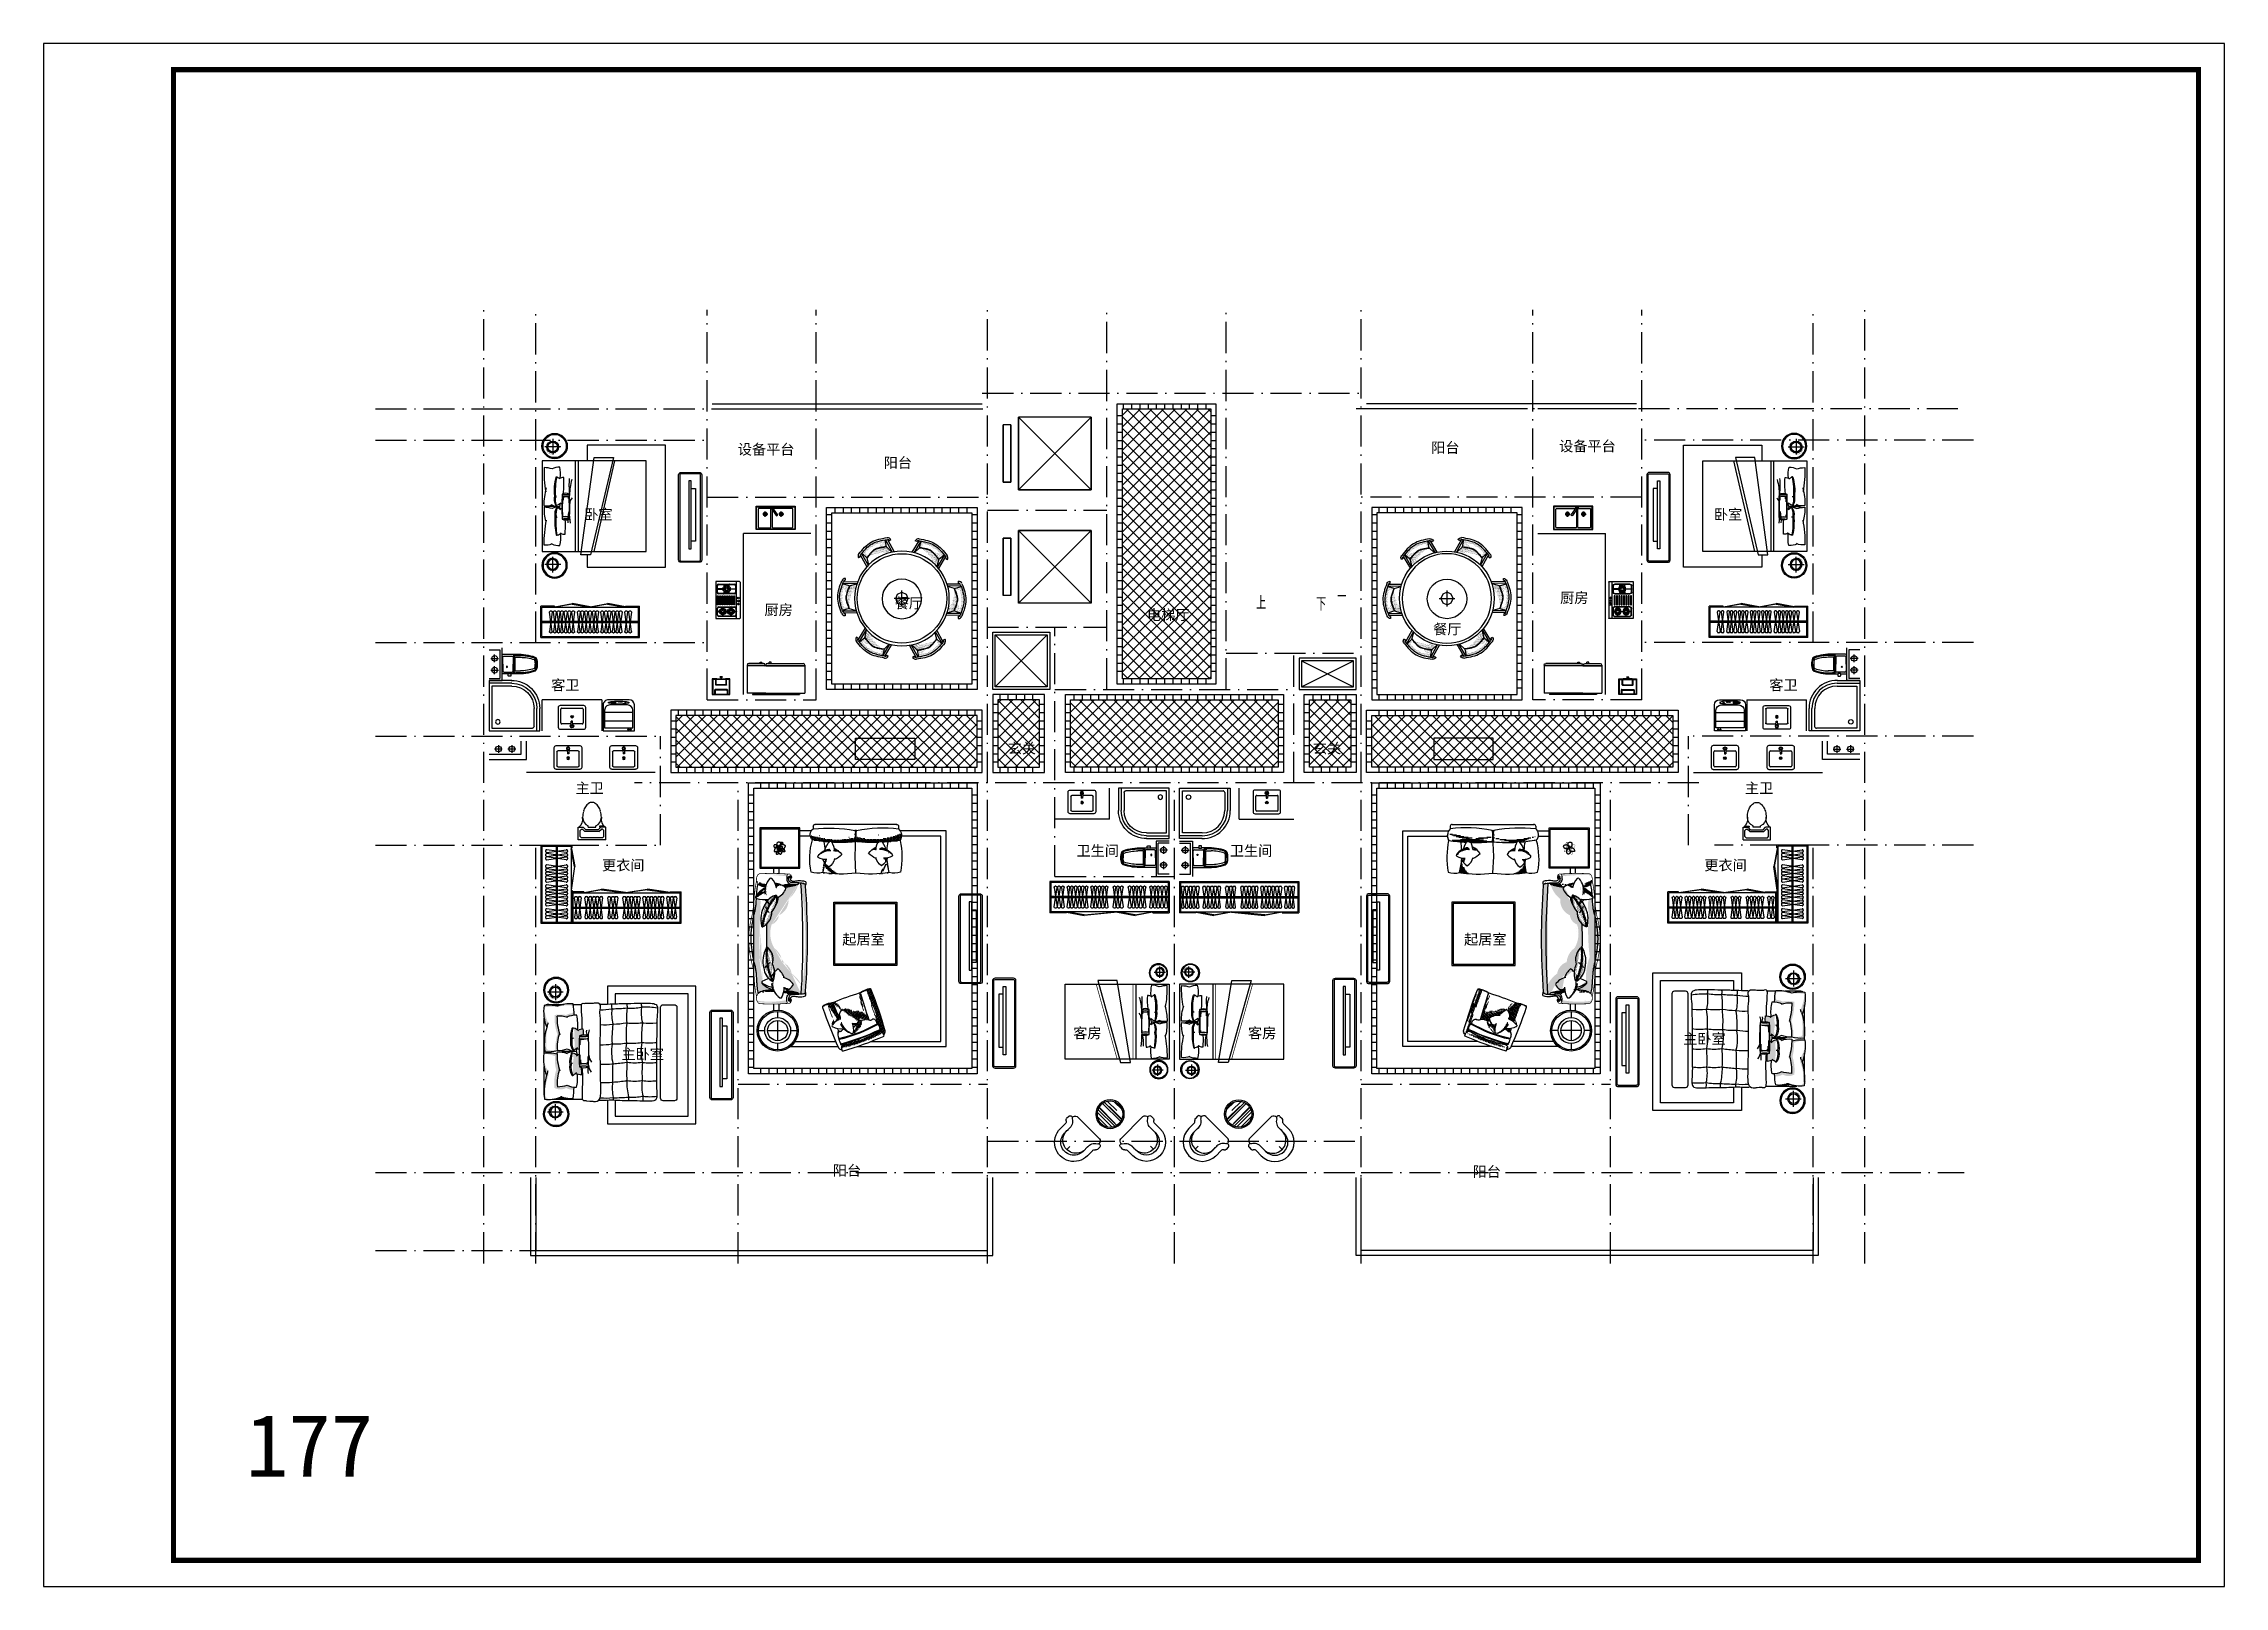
# Model space of a CAD drawing. Extents: x 3694 to 117786, y 20013 to 108631.
# Drawn here: x 11902 to 53902, y 20013 to 49713 of the extents above; entities that cross this region are included whole.
import ezdxf

# ---------------------------------------------------------------- set-up
doc = ezdxf.new("R2010")
doc.units = 0
doc.header["$LTSCALE"] = 1000
doc.header["$MEASUREMENT"] = 0
for name, pattern in [('ACAD_ISO04W100', [30, 24, -3, 0, -3]), ('ACAD_ISO10W100', [18.5, 12, -3, 0.5, -3]), ('DASH', [0.35, 0.25, -0.1])]:
    doc.linetypes.add(name, pattern=pattern)
for name, color, linetype in [('BALCONY', 6, 'Continuous'), ('DIM_SYMB', 3, 'Continuous'), ('DOTE', 1, 'ACAD_ISO04W100'), ('PUB_TEXT', 7, 'Continuous'), ('PUB_TITLE', 4, 'Continuous'), ('STAIR', 5, 'Continuous'), ('家具', 253, 'Continuous'), ('绿植', 3, 'Continuous'), ('铺地', 251, 'Continuous')]:
    doc.layers.add(name, color=color, linetype=linetype)
doc.layers.add('陈设', color=31, linetype='Continuous', lineweight=5)
doc.styles.add('_TCH_DIM', font='SIMPLEX', dxfattribs={"height": 3.5, "bigfont": 'GBCBIG'})
doc.styles.get("Standard").update_dxf_attribs({"font": 'gbenor.shx', "bigfont": 'gbcbig.shx'})
pattern_1 = [(2e-09, (6030.423, 26325.792), (6.35, 12.7), [0, -12.7])]
pattern_2 = [(2e-09, (-46216.409, 15191.285), (7.14375, 14.2875), [0, -14.2875])]
pattern_3 = [(2e-09, (-46216.4086, 15191.285), (2.8575, 5.715), [0, -5.715])]
pattern_4 = [(270, (49190.761, 122354.9964), (-6.985, -3.4925), [0, -6.985])]
pattern_5 = [(270, (-1566.307, 12540.708), (-20.955, -10.4775), [0, -20.955])]
pattern_6 = [(270, (-1566.307, 12540.708), (-17.4625, -8.73125), [0, -17.4625])]
pattern_7 = [(282.9137604, (28434.345, 125801.5766), (-6.0278136, -4.96520334), [0, -6.985])]
pattern_8 = [(110.045867, (74521.0015, -37692.422), (-6.98307353, 0.79798927), [0, -6.2865])]
pattern_9 = [(110.045867, (-6941.21, 32769.889), (-17.457684, 1.994973), [0, -15.71625])]
pattern_10 = [(180, (113575.947, 15191.285), (-7.14375, 14.2875), [0, -14.2875])]
pattern_11 = [(180, (113575.9466, 15191.285), (-2.8575, 5.715), [0, -5.715])]
pattern_12 = [(270, (18168.777, 122354.9964), (6.985, -3.4925), [0, -6.985])]
pattern_13 = [(270, (68925.846, 12540.708), (20.955, -10.4775), [0, -20.955])]
pattern_14 = [(270, (68925.846, 12540.708), (17.4625, -8.73125), [0, -17.4625])]
pattern_15 = [(257.0862396, (38925.193, 125801.5766), (6.0278136, -4.96520334), [0, -6.985])]
pattern_16 = [(69.954133, (-7161.4635, -37692.422), (6.98307353, 0.79798927), [0, -6.2865])]
pattern_17 = [(69.954133, (74300.747, 32769.889), (17.457684, 1.994973), [0, -15.71625])]

msp = doc.modelspace()

# ---------------------------------------------------------------- texts
at = {"layer": 'PUB_TEXT', "style": '_TCH_DIM'}
for s, p in [('上', (35256, 38820, 0)), ('下', (36412, 38798, 0))]:
    msp.add_text(s, height=254, dxfattribs=at).set_placement(p)
at = {"layer": 'PUB_TEXT'}
for s, insert, char_height, width, attachment_point in [('{\\fSimSun|b0|i0|c134|p2;设备平台}', (25271, 42002, 0), 200, 4105.68, 1), ('{\\fSimSun|b0|i0|c134|p2;阳台}', (39170, 42035, 0), 200, 4105.68, 3), ('{\\fSimSun|b0|i0|c134|p2;设备平台}', (42180, 42064, 0), 200, 4105.68, 3), ('{\\fSimSun|b0|i0|c134|p2;阳台}', (28081, 41745, 0), 200, 4105.68, 1), ('{\\fSimSun|b0|i0|c134|p2;卧室}', (22314, 40749, 0), 200, 4405.68, 1), ('{\\fSimSun|b0|i0|c134|p2;卧室}', (44615, 40749, 0), 200, 773.11, 3), ('{\\fSimSun|b0|i0|c134|p2;餐厅}', (28292, 39040, 0), 200, 4105.68, 1), ('{\\fSimSun|b0|i0|c134|p2;厨房}', (41109, 39145, 168750), 200, 4105.68, 1), ('{\\fSimSun|b0|i0|c134|p2;厨房}', (25785, 38913, 168750), 200, 4105.68, 1), ('{\\fSimSun|b0|i0|c134|p2;电梯厅}', (33152, 38816, 0), 200, 1382.77, 1), ('{\\fSimSun|b0|i0|c134|p2;餐厅}', (39209, 38541, 0), 200, 4105.68, 3), ('{\\fSimSun|b0|i0|c134|p2;客卫}', (22221, 37465), 200, 4105.68, 3), ('{\\fSimSun|b0|i0|c134|p2;客卫}', (45138, 37465), 200, 4105.68, 1), ('{\\fSimSun|b0|i0|c134|p2;玄关}', (30469, 36247, 0), 200, 4105.68, 1), ('{\\fSimSun|b0|i0|c134|p2;玄关}', (30469, 36247, 0), 200, 4105.68, 1), ('{\\fSimSun|b0|i0|c134|p2;玄关}', (36891, 36247, 0), 200, 4105.68, 3), ('{\\fSimSun|b0|i0|c134|p2;玄关}', (36891, 36247, 0), 200, 4105.68, 3), ('{\\fSimSun|b0|i0|c134|p2;主卫}', (22691, 35481, 0), 200, 3805.68, 3), ('{\\fSimSun|b0|i0|c134|p2;主卫}', (44669, 35481, 0), 200, 3805.68, 1), ('{\\fSimSun|b0|i0|c134|p2;更衣间}', (23474, 33996, 0), 200, 3805.68, 3), ('{\\fSimSun|b0|i0|c134|p2;卫生间}', (32612, 34275), 200, 4105.68, 3), ('{\\fSimSun|b0|i0|c134|p2;卫生间}', (34748, 34275), 200, 4105.68, 1), ('{\\fSimSun|b0|i0|c134|p2;更衣间}', (43885, 33996, 0), 200, 3805.68, 1), ('{\\fSimSun|b0|i0|c134|p2;起居室}', (27283, 32569, 0), 200, 4105.68, 1), ('{\\fSimSun|b0|i0|c134|p2;起居室}', (40076, 32569, 0), 200, 4105.68, 3), ('{\\fSimSun|b0|i0|c134|p2;客房}', (31731, 30765, 0), 200, 897.74, 1), ('{\\fSimSun|b0|i0|c134|p2;客房}', (35644, 30765, 0), 200, 798.68, 3), ('{\\fSimSun|b0|i0|c134|p2;主卧室}', (44297, 30653, 0), 200, 4105.68, 3), ('{\\fSimSun|b0|i0|c134|p2;主卧室}', (23031, 30360, 0), 200, 4105.68, 1), ('{\\fSimSun|b0|i0|c134|p2;阳台}', (27647, 28119, 0), 200, 4105.68, 3), ('{\\fSimSun|b0|i0|c134|p2;阳台}', (39969, 28097, 0), 200, 865.31, 3), ('{\\fSimSun|b0|i0|c134|p2;177}', (18246, 23324, 0), 1200, 24634.05, 3)]:
    msp.add_mtext(s, dxfattribs=dict(at, insert=insert, char_height=char_height, width=width, attachment_point=attachment_point))

# ---------------------------------------------------------------- blocks, each defined once
blk = doc.blocks.new('dfdsf')
at = {"layer": '家具'}
for p, q in [((-6119, -27345), (-6119, -27726)), ((-5626, -27307), (-6081, -27307)), ((-5588, -27726), (-5588, -27345)), ((-6081, -27765), (-5626, -27765))]:
    blk.add_line(p, q, dxfattribs=at)
at = {"layer": '家具', "color": 8}
for p, q in [((-6068, -27695), (-6068, -27428)), ((-6049, -27409), (-5869, -27409)), ((-5658, -27714), (-6049, -27714)), ((-5872, -27364), (-5886, -27364)), ((-5867, -27351), (-5876, -27341)), ((-5867, -27377), (-5876, -27387)), ((-5870, -27392), (-5866, -27466)), ((-5866, -27466), (-5841, -27466)), ((-5854, -27345), (-5854, -27332)), ((-5854, -27383), (-5854, -27396)), ((-5837, -27392), (-5841, -27466)), ((-5831, -27341), (-5840, -27350)), ((-5831, -27387), (-5840, -27377)), ((-5838, -27409), (-5658, -27409)), ((-5835, -27364), (-5821, -27364)), ((-5639, -27428), (-5639, -27695))]:
    blk.add_line(p, q, dxfattribs=at)
for centre, radius in [((-5854, -27364), 32.3), ((-5855, -27549), 25.4), ((-5854, -27364), 18.8), ((-5855, -27549), 16)]:
    blk.add_circle(centre, radius, dxfattribs=at)
at = {"layer": '家具'}
for centre, start, end in [((-6081, -27345), 90, 180), ((-5626, -27345), 0, 90), ((-6081, -27726), 180, 270), ((-5626, -27726), 270, 0)]:
    blk.add_arc(centre, 38.1, start, end, dxfattribs=at)
at = {"layer": '家具', "color": 8}
for centre, start, end in [((-6049, -27428), 90, 180), ((-6049, -27695), 180, 270), ((-5658, -27428), 0, 90), ((-5658, -27695), 270, 0)]:
    blk.add_arc(centre, 19.1, start, end, dxfattribs=at)
blk = doc.blocks.new('A$C06323CE0')
at = {"layer": '家具', "linetype": 'ByBlock'}
for p, q in [((-477, 112), (495, 112)), ((-477, -325), (-477, 112)), ((495, 112), (495, -864)), ((495, -864), (62, -864))]:
    blk.add_line(p, q, dxfattribs=at)
at = {"layer": '家具', "color": 8, "linetype": 'ByBlock'}
for p, q in [((-423, -325), (-423, 112)), ((-369, 58), (441, 59)), ((-369, -325), (-369, 58)), ((441, 58), (441, -724)), ((409, -756), (62, -756)), ((495, -810), (62, -810))]:
    blk.add_line(p, q, dxfattribs=at)
blk.add_circle((321, -59), 43.1, dxfattribs=at)
at = {"layer": '家具', "linetype": 'ByBlock'}
blk.add_arc((62, -324), 540, 179.1936, 269.9859, dxfattribs=at)
at = {"layer": '家具', "color": 8, "linetype": 'ByBlock'}
for centre, radius, start, end in [((62, -325), 485, 180, 270), ((62, -325), 431, 180, 270), ((409, -724), 32.4, 270, 0.0401)]:
    blk.add_arc(centre, radius, start, end, dxfattribs=at)
blk = doc.blocks.new('A$C37A63D83')
at = {"layer": '家具', "color": 8}
for p, q in [((152, 636), (128, 636)), ((136, 660), (323, 660)), ((229, 660), (136, 660)), ((162, 636), (152, 636)), ((162, 636), (229, 636)), ((297, 636), (229, 636)), ((297, 636), (307, 636)), ((307, 636), (331, 636)), ((42, 172), (40, 172)), ((42, 118), (40, 118)), ((49, 230), (49, 316)), ((49, 230), (229, 230)), ((49, 230), (91, 212)), ((49, 125), (49, 165)), ((54, 279), (54, 280)), ((63, 275), (58, 275)), ((63, 253), (63, 275)), ((76, 36), (76, 198)), ((81, 235), (229, 235)), ((91, 212), (229, 212)), ((99, 250), (99, 356)), ((99, 221), (229, 221)), ((229, 14), (99, 14)), ((229, 247), (103, 247)), ((111, 247), (229, 247)), ((229, 247), (356, 247)), ((348, 247), (229, 247)), ((378, 235), (229, 235)), ((409, 230), (229, 230)), ((360, 221), (229, 221)), ((368, 212), (229, 212)), ((229, 14), (360, 14)), ((360, 250), (360, 356)), ((409, 230), (368, 212)), ((382, 36), (382, 198)), ((396, 253), (396, 275)), ((396, 275), (400, 275)), ((409, 230), (409, 316))]:
    blk.add_line(p, q, dxfattribs=at)
at = {"layer": '家具'}
blk.add_line((405, 279), (405, 280), dxfattribs=at)
at = {"layer": '家具', "elevation": 0}
blk.add_lwpolyline([(40, 118), (40, 50), (40, 23, 0.414214), (63, 0), (396, 0, 0.414247), (418, 23), (418, 50), (418, 275, 0.096754), (365, 635, 0.122728), (342, 660, 0.112706), (229, 680, 0.112706), (117, 660, 0.110329), (95, 636, 0.096897), (40, 275), (40, 172), (7, 172, 0.414214), (0, 165), (0, 125, 0.414214), (7, 118), (40, 118)], format="xyb", dxfattribs=at)
at = {"layer": '家具', "color": 8}
blk.add_circle((176, 95), 11.4, dxfattribs=at)
for centre, radius, start, end in [((545, 367), 499, 169.8851, 189.9823), ((824, 353), 776, 158.6599, 172.4763), ((942, 340), 881, 161.7059, 184.2897), ((933, 353), 834, 161.5027, 179.8181), ((113, 630), 13.5, 134.9543, 158.6599), ((347, 396), 344, 131.9223, 134.9543), ((130, 611), 25.3, 94.6124, 166.2529), ((138, 626), 34, 87.4207, 128.0687), ((159, 612), 18, 109.1813, 161.5027), ((214, 386), 250, 86.5925, 104.1516), ((245, 386), 250, 75.8484, 93.4075), ((300, 612), 18, 18.4973, 70.8187), ((-474, 353), 834, 0.1819, 18.4973), ((321, 626), 34, 51.9313, 92.5793), ((329, 611), 25.3, 13.7471, 85.3876), ((112, 396), 344, 45.0457, 48.0777), ((-483, 340), 881, 355.7103, 18.2941), ((-365, 353), 776, 7.5237, 21.3401), ((-86, 367), 499, 350.0177, 10.1149), ((42, 165), 7.2, 0, 90), ((42, 125), 7.2, 270, 0), ((58, 279), 4.5, 180, 270), ((81, 253), 18, 180, 270), ((99, 198), 22.5, 90, 180), ((99, 36), 22.5, 180, 270), ((103, 250), 3.6, 180, 270), ((356, 250), 3.6, 270, 0), ((360, 198), 22.5, 0, 90), ((360, 36), 22.5, 270, 0), ((378, 253), 18, 270, 0), ((400, 279), 4.5, 270, 0)]:
    blk.add_arc(centre, radius, start, end, dxfattribs=at)
at = {"layer": '家具'}
for centre, start, end in [((107, 630), 147.2649, 160.4629), ((346, 630), 21.3401, 45.0457)]:
    blk.add_arc(centre, 13.5, start, end, dxfattribs=at)
blk = doc.blocks.new('A$C1D226055')
at = {"layer": '家具'}
blk.add_lwpolyline([(424, 1730, -0.395939), (474, 1686), (474, 44, -0.395939), (424, 0), (74, 0, -0.395939), (25, 44), (25, 1686, -0.395939), (74, 1730)], format="xyb", close=True, dxfattribs=at)
at = {"layer": '家具', "color": 8}
for points in [[(50, 1686), (50, 44)], [(426, 1705), (72, 1705)], [(449, 44), (449, 1686)], [(72, 25), (426, 25)]]:
    blk.add_lwpolyline(points, dxfattribs=at)
at = {"layer": '家具'}
for points in [[(270, 1572), (222, 1572), (222, 258), (270, 258)], [(270, 1424), (353, 1424), (353, 406), (270, 406)]]:
    blk.add_lwpolyline(points, close=True, dxfattribs=at)
at = {"layer": '家具', "color": 8}
for centre, start, end in [((73, 1682), 91.1893, 175.2129), ((425, 1682), 4.7871, 88.8107), ((73, 49), 184.7871, 268.8107), ((425, 49), 271.1893, 355.2129)]:
    blk.add_arc(centre, 23.6, start, end, dxfattribs=at)
blk = doc.blocks.new('bed-03')
at = {"layer": '家具'}
h = blk.add_hatch(dxfattribs=at)
h.set_pattern_fill('DOTS', color=8, scale=157.35808, style=0)
h.set_pattern_definition([(360, (4699.224, 22464.162), (4.91744, 9.83488), [0, -9.83488])])
h.paths.add_polyline_path([(193, 1512, -0.023158), (198, 1538, 0.017447), (-183, 1538, -0.030336), (-177, 1500, -0.109684)])
h.paths.add_polyline_path([(-178, 1428, -0.021039), (-183, 1402, 0.024893), (201, 1402, -0.013485), (197, 1417, -0.065247)])
at = {"layer": '家具', "linetype": 'Continuous'}
blk.add_line((-686, 1295), (686, 1295), dxfattribs=at)
for points in [[(-686, 1905), (686, 1905), (686, 0), (-686, 0)], [(749, 1194), (-749, 952), (-749, 597), (749, 1016)]]:
    blk.add_lwpolyline(points, close=True, dxfattribs=at)
at = {"layer": '家具', "linetype": 'Continuous', "const_width": 12.7}
for points in [[(-686, 1245), (686, 1245)], [(686, 952), (-673, 572)]]:
    blk.add_lwpolyline(points, dxfattribs=at)
at = {"layer": '家具'}
for centre, radius, start, end in [((-433, 1598), 233, 148.8581, 184.0582), ((-578, 291), 1577, 78.5156, 92.9188), ((-128, 1882), 530, 181.6825, 197.8912), ((-261, 727), 936, 85.1839, 104.0659), ((-269, 1008), 676, 83.2076, 108.3828), ((-286, 1732), 223, 209.7436, 223.8649), ((-20, 992), 879, 89.2675, 107.4919), ((-145, 1376), 306, 66.5683, 98.3603), ((-213, 1659), 31.4, 2.7829, 33.2561), ((-131, 1271), 392, 72.5524, 97.4008), ((-193, 1640), 22.8, 354.4356, 61.5699), ((-128, 1649), 108, 307.6078, 352.448), ((-519, 1679), 523, 21.5018, 21.5201), ((-291, 1827), 286, 337.2889, 8.8361), ((-317, 1592), 324, 357.369, 24.7777), ((-519, 1679), 523, 356.0004, 12.1973), ((389, 1722), 379, 164.5703, 191.4452), ((245, 1598), 233, 148.8581, 184.0582), ((72, 1197), 671, 72.3651, 94.4568), ((550, 1882), 530, 181.6825, 197.8912), ((148, 1363), 289, 81.3722, 115.4497), ((142, 1474), 198, 77.5527, 124.2605), ((226, 1721), 223, 209.7436, 223.8649), ((262, 741), 929, 76.6167, 94.8117), ((160, 1647), 31.4, 2.7829, 33.2561), ((280, 459), 1193, 80.0193, 94.2479), ((181, 1629), 22.8, 354.4356, 61.5699), ((642, 21), 1850, 89.478, 102.0362), ((373, 1638), 108, 307.6078, 352.448), ((376, 1827), 286, 337.2889, 8.8361), ((350, 1592), 324, 357.369, 24.7777), ((-535, 2096), 531, 255.7481, 277.4284), ((-210, 1488), 269, 157.3548, 175.9945), ((-382, 2845), 1342, 265.8786, 276.547), ((-357, 205), 1207, 83.4434, 94.8204), ((-172, 491), 913, 91.596, 107.1373), ((-81, 1470), 154, 154.4631, 205.5422), ((10, -3914), 5456, 87.5887, 92.4113), ((-614, 1470), 400, 350.4535, 9.5517), ((10, 5250), 3853, 266.5849, 273.4151), ((-493, 1470), 318, 347.5472, 12.5216), ((-29, 1207), 192, 95.5759, 129.5349), ((-202, 1492), 170, 16.7376, 28.0911), ((-134, 2173), 612, 277.9195, 283.3198), ((143, 2096), 531, 255.7481, 259.991), ((302, 1477), 269, 157.3548, 166.0422), ((476, 1476), 285, 167.2311, 195.1765), ((686, 1470), 451, 171.5378, 188.423), ((92, 1470), 162, 335.8355, 24.1253), ((283, 412), 993, 79.9799, 92.5011), ((395, 834), 600, 84.8223, 104.6438), ((341, 3294), 1818, 267.2336, 274.0016), ((298, 1481), 170, 359.9316, 28.0911), ((533, 2173), 612, 262.5954, 283.3198)]:
    blk.add_arc(centre, radius, start, end, dxfattribs=at)
at = {"layer": '家具', "color": 8}
for centre, radius, start, end in [((-614, 1470), 404, 350.4535, 9.5517), ((-493, 1470), 314, 347.5472, 12.5216), ((476, 1476), 282, 167.2311, 195.1765), ((686, 1470), 455, 171.5378, 188.423)]:
    blk.add_arc(centre, radius, start, end, dxfattribs=at)
at = {"layer": '家具'}
for points in [[(-482, 1649), (-489, 1638), (-486, 1630), (-479, 1621)], [(-23, 1657), (-14, 1651), (-16, 1641), (-21, 1635)], [(30, 1638), (23, 1627), (26, 1619), (33, 1610)], [(477, 1646), (486, 1639), (485, 1630), (480, 1624)]]:
    blk.add_spline(points, degree=3, dxfattribs=at)
blk = doc.blocks.new('A$C37E25A2D')
at = {"layer": '家具'}
for p, q in [((154, 0), (-154, 0)), ((-121, 1), (-121, 1)), ((-108, 20), (-108, 20)), ((-108, 7), (-108, 7)), ((-95, 39), (-95, 39)), ((-95, 26), (-95, 26)), ((-95, 14), (-95, 14)), ((-95, 1), (-95, 1)), ((-83, 45), (-83, 45)), ((0, 151), (0, -151)), ((-121, -12), (-121, -12)), ((-121, -25), (-121, -25)), ((-121, -37), (-121, -37)), ((-121, -50), (-121, -50)), ((-121, -63), (-121, -63)), ((-121, -75), (-121, -75)), ((-108, -6), (-108, -6)), ((-108, -18), (-108, -18)), ((-108, -31), (-108, -31)), ((-108, -44), (-108, -44)), ((-108, -56), (-108, -56)), ((-108, -69), (-108, -69)), ((-108, -82), (-108, -82)), ((-108, -94), (-108, -94)), ((-95, -12), (-95, -12)), ((-95, -25), (-95, -25)), ((-95, -37), (-95, -37)), ((-95, -50), (-95, -50)), ((-95, -63), (-95, -63)), ((-95, -75), (-95, -75)), ((-95, -88), (-95, -88)), ((-95, -101), (-95, -101)), ((-83, -56), (-83, -56)), ((-83, -69), (-83, -69)), ((-83, -82), (-83, -82)), ((-83, -94), (-83, -94)), ((-83, -107), (-83, -107)), ((-83, -120), (-83, -120)), ((-70, -75), (-70, -75)), ((-70, -88), (-70, -88)), ((-70, -101), (-70, -101)), ((-70, -113), (-70, -113)), ((-70, -126), (-70, -126)), ((-57, -82), (-57, -82)), ((-57, -94), (-57, -94)), ((-57, -107), (-57, -107)), ((-57, -120), (-57, -120)), ((-57, -133), (-57, -133)), ((-44, -88), (-44, -88)), ((-44, -101), (-44, -101)), ((-44, -113), (-44, -113)), ((-44, -126), (-44, -126)), ((-44, -139), (-44, -139)), ((-32, -94), (-32, -94)), ((-32, -107), (-32, -107)), ((-32, -120), (-32, -120)), ((-32, -133), (-32, -133)), ((-19, -101), (-19, -101)), ((-19, -113), (-19, -113)), ((-19, -126), (-19, -126)), ((-19, -139), (-19, -139)), ((-6, -107), (-6, -107)), ((-6, -120), (-6, -120)), ((-6, -133), (-6, -133)), ((6, -101), (6, -101)), ((6, -113), (6, -113)), ((6, -126), (6, -126)), ((6, -139), (6, -139)), ((19, -107), (19, -107)), ((19, -120), (19, -120)), ((19, -133), (19, -133)), ((32, -101), (32, -101)), ((32, -113), (32, -113)), ((32, -126), (32, -126)), ((44, -94), (44, -94)), ((44, -107), (44, -107)), ((44, -120), (44, -120)), ((57, -88), (57, -88)), ((57, -101), (57, -101)), ((70, -69), (70, -69)), ((70, -82), (70, -82)), ((83, -50), (83, -50))]:
    blk.add_line(p, q, dxfattribs=at)
at = {"layer": '家具', "extrusion": (0, 0, -1)}
for centre, major_axis, start_param, end_param in [((37, 15), (-244, 0), 4.711454, 10.994639), ((0, -3), (114, 1), 1.575887, 7.859072)]:
    blk.add_ellipse(centre, major_axis=major_axis, ratio=1, start_param=start_param, end_param=end_param, dxfattribs=at)
at = {"layer": '家具', "color": 8, "extrusion": (0, 0, -1)}
for centre, major_axis, start_param, end_param in [((37, 15), (-224, 0), 4.712042, 10.995227), ((0, -3), (94, 0.5), 1.575898, 7.859083)]:
    blk.add_ellipse(centre, major_axis=major_axis, ratio=1, start_param=start_param, end_param=end_param, dxfattribs=at)
blk = doc.blocks.new('king-11')
at = {"layer": '家具'}
h = blk.add_hatch(dxfattribs=at)
h.set_pattern_fill('DOTS', color=8, scale=203.2, style=0)
h.set_pattern_definition(pattern_1)
h.paths.add_polyline_path([(-948, -27, 0.047135), (-953, -135, -0.352248), (-872, -40, -0.101823), (-501, -98, 0.063305), (-397, -94, -0.09915), (-453, -78, 0.111645)])
h.paths.add_polyline_path([(-65, -18, 0.001471), (-65, -14, 0.132408), (-489, -66, -0.008291), (-453, -78, 0.09915), (-397, -94, -0.192893)])
h.paths.add_polyline_path([(-709, -273, -0.096693), (-379, -311, -0.054399), (-136, -269, 0.015392), (-118, -227, 0.086214), (-384, -252, 0.100203), (-728, -216, 0.267534), (-730, -442, 0.173015), (-764, -594, 0.007362), (-718, -596, -0.116942), (-676, -463, -0.070842)])
h.paths.add_polyline_path([(-71, -232, 0.015104), (-118, -227, -0.015392), (-136, -269, -0.012482), (-79, -266, 0.013368)])
h.paths.add_polyline_path([(-65, -18, 0.003716), (-71, -17, -0.073238), (-118, -227, -0.015104), (-71, -232, 0.081337)])
h.paths.add_polyline_path([(3, -92, -0.323239), (47, -63, -0.067822), (495, -91, -0.049454), (467, -80, 0.111645), (-28, -29, 0.108066), (-10, -273, -0.00662), (13, -271, -0.149809)])
h.paths.add_polyline_path([(2, -236, 0.030056), (13, -271, -0.089568), (318, -311, -0.073705), (648, -266, -0.127689), (630, -451, -0.090676), (667, -597, 0.008261), (713, -595, 0.096722), (674, -440, 0.089612), (672, -219, 0.093822), (302, -273, 0.084664)])
h.paths.add_polyline_path([(855, -16, 0.132408), (432, -68, -0.008291), (467, -80, 0.09915), (524, -96, -0.090221)])
h.paths.add_polyline_path([(855, -16, 0.009446), (819, -19, -0.093263), (824, -278, -0.151314), (852, -560, -0.170744), (711, -569, -0.01585), (713, -595, 0.031386), (886, -575, 0.116228), (841, -268, 0.096212)])
edge = h.paths.add_edge_path()
edge.add_arc((297, -129), 473, 260.5032, 284.8543, ccw=False)
edge.add_arc((108, 0), 606, 259.7167, 280.5767, ccw=False)
edge.add_spline(control_points=[(-1, -596), (1, -599), (3, -601), (5, -603)], knot_values=[1.302757, 1.302757, 1.302757, 1.302757, 1.669319, 1.669319, 1.669319, 1.669319], degree=3, periodic=0)
edge.add_arc((255, -461), 287, 209.7436, 219.1608)
edge.add_arc((352, -776), 347, 157.3548, 166.0422)
edge.add_arc((-25, -7737), 7045, 87.5887, 89.6732, ccw=False)
edge.add_arc((80, -784), 209, 2.94, 24.1253, ccw=False)
edge.add_arc((336, -384), 392, 263.2311, 279.797)
edge.add_arc((183, -770), 219, 359.9316, 387.7765)
edge.add_arc((280, -568), 140, 314.2814, 352.448)
edge = h.paths.add_edge_path()
edge.add_arc((-185, -50), 536, 262.776, 282.9692, ccw=False)
edge.add_arc((-347, 934), 1518, 264.7717, 273.6019, ccw=False)
edge.add_spline(control_points=[(-486, -578), (-483, -582), (-480, -585), (-478, -589)], knot_values=[1.124579, 1.124579, 1.124579, 1.124579, 1.669319, 1.669319, 1.669319, 1.669319], degree=3, periodic=0)
edge.add_arc((-228, -446), 287, 209.7436, 219.1608)
edge.add_arc((-130, -762), 347, 157.3548, 175.9945)
edge.add_arc((-421, -396), 346, 260.7692, 284.6862)
edge.add_arc((-142, -784), 199, 154.4631, 164.3928, ccw=False)
edge.add_arc((-25, -7737), 7045, 90.523, 92.4113, ccw=False)
edge.add_arc((-299, -755), 219, 16.7376, 27.7765)
edge.add_arc((-203, -553), 140, 314.2814, 352.448)
h = blk.add_hatch(dxfattribs=at)
h.set_pattern_fill('DOTS', color=8, scale=203.2, style=0)
h.set_pattern_definition(pattern_1)
h.paths.add_polyline_path([(-909, -330, -0.015044), (-922, -298, 0.136646), (-931, -576, -0.079529), (-904, -359, 0.060642)])
h = blk.add_hatch(dxfattribs=at)
h.set_pattern_fill('DOTS', color=8, scale=203.2, style=0)
h.set_pattern_definition(pattern_1)
h.paths.add_polyline_path([(212, -730, -0.023158), (218, -696, 0.017447), (-274, -696, -0.030336), (-266, -746, -0.109684)])
h.paths.add_polyline_path([(-268, -838, -0.021039), (-274, -872, 0.024893), (221, -872, -0.013485), (217, -853, -0.065247)])
at = {"layer": '家具', "linetype": 'Continuous'}
for points in [[(-951, -757), (-951, -171)], [(-869, -18), (-318, -18)], [(-65, -18), (614, -18)], [(878, -93), (878, -400)], [(878, -576), (878, -741)]]:
    blk.add_lwpolyline(points, dxfattribs=at)
at = {"layer": '家具'}
blk.add_lwpolyline([(872, -2312), (872, -2526, -0.414214), (822, -2576), (-928, -2576, -0.414214), (-978, -2526), (-978, -2312, -0.414214), (-928, -2262), (822, -2262, -0.414214)], format="xyb", close=True, dxfattribs=at)
at = {"layer": '家具', "color": 8}
for centre in [(-918, -1350), (-906, -1645), (-619, -1337), (-590, -1609), (-266, -1341), (-238, -1613), (118, -1327), (134, -1602), (496, -1344), (522, -1609), (795, -1324), (808, -1619), (-890, -1919), (-590, -1906), (-238, -1909), (146, -1896), (525, -1913), (823, -1893)]:
    blk.add_circle(centre, 5.98, dxfattribs=at)
at = {"layer": '家具'}
for centre, radius, start, end in [((-382, -109), 572, 171.8098, 202.8106), ((-813, -1147), 1128, 71.4222, 96.9039), ((-427, -454), 518, 162.4963, 193.6204), ((-1024, -367), 121, 3.892, 17.7731), ((-868, -100), 82.6, 89.5775, 108.442), ((-641, -1137), 867, 72.3651, 94.4568), ((-24, -253), 685, 181.6825, 197.8912), ((-179, -826), 820, 81.9904, 112.1606), ((-384, 55), 150, 242.5753, 265.2249), ((-63, -1402), 1136, 89.2675, 107.4919), ((-722, -104), 663, 345.8335, 7.816), ((-707, -514), 675, 21.5018, 21.5201), ((-414, -323), 370, 337.2889, 8.8361), ((-707, -514), 675, 356.0004, 12.1973), ((538, -111), 572, 171.8098, 196.4809), ((108, -1149), 1128, 71.4222, 96.9039), ((464, -459), 490, 164.5703, 191.4452), ((56, -1137), 867, 72.3651, 94.4568), ((673, -253), 685, 181.6825, 197.8912), ((634, -1402), 1136, 89.2675, 107.4919), ((741, -828), 820, 81.9904, 112.1606), ((536, 53), 150, 242.5753, 265.2249), ((283, -323), 370, 337.2889, 8.8361), ((199, -106), 663, 345.8335, 7.816), ((213, -516), 675, 355.0017, 21.5201), ((796, -100), 82.6, 354.6837, 40.5739), ((-682, 971), 1567, 260.846, 268.6666), ((-418, -619), 301, 148.8581, 184.0582), ((-550, 24), 686, 255.7481, 277.4284), ((-329, -908), 373, 81.3722, 115.4497), ((-337, -765), 256, 77.5527, 124.2605), ((-228, -446), 287, 209.7436, 223.8649), ((-130, -762), 347, 157.3548, 175.9945), ((-421, -396), 346, 260.7692, 284.6862), ((-142, -784), 199, 154.4631, 205.5422), ((-25, -7737), 7045, 87.5887, 92.4113), ((-830, -784), 516, 350.4535, 9.5517), ((-225, -905), 395, 66.5683, 98.3603), ((-313, -541), 40.5, 2.7829, 33.2561), ((-675, -784), 410, 347.5472, 12.5216), ((-208, -1041), 507, 72.5524, 97.4008), ((-287, -565), 29.4, 354.4356, 61.5699), ((-203, -553), 140, 307.6078, 352.448), ((-299, -755), 219, 16.7376, 28.0911), ((-211, 123), 790, 277.9195, 283.3198), ((-447, -627), 418, 357.369, 24.7777), ((279, -619), 301, 148.8581, 184.0582), ((147, 24), 686, 255.7481, 259.991), ((154, -922), 373, 81.3722, 115.4497), ((145, -779), 256, 77.5527, 124.2605), ((255, -461), 287, 209.7436, 223.8649), ((352, -776), 347, 157.3548, 166.0422), ((258, -920), 395, 66.5683, 98.3603), ((169, -555), 40.5, 2.7829, 33.2561), ((577, -777), 369, 167.2311, 195.1765), ((275, -1056), 507, 72.5524, 97.4008), ((196, -579), 29.4, 354.4356, 61.5699), ((848, -784), 583, 171.5378, 188.423), ((80, -784), 209, 335.8355, 24.1253), ((351, -954), 123, 77.1561, 127.2528), ((336, -384), 392, 263.2311, 279.797), ((280, -568), 140, 307.6078, 352.448), ((183, -770), 219, 359.9316, 28.0911), ((486, 123), 790, 262.5954, 283.3198), ((250, -627), 418, 357.369, 24.7777), ((636, 789), 1386, 271.2872, 280.3712), ((-396, -1138), 279, 74.4611, 101.4098), ((-275, -1119), 248, 93.9806, 127.9451), ((-25, 4097), 4976, 266.5849, 273.4151), ((-76, -1124), 248, 95.5759, 129.5349), ((295, -1094), 226, 65.9881, 95.9018)]:
    blk.add_arc(centre, radius, start, end, dxfattribs=at)
at = {"layer": '家具', "color": 8}
for centre, radius, start, end in [((-830, -784), 521, 350.4535, 9.5517), ((-675, -784), 405, 347.5472, 12.5216), ((577, -777), 364, 167.2311, 195.1765), ((848, -784), 588, 171.5378, 188.423), ((259, -1217), 1184, 174.5142, 186.1777), ((454, -1183), 1081, 175.9663, 187.9048), ((880, -1191), 1155, 175.5367, 187.142), ((1100, -1138), 1000, 177.8597, 190.5937), ((1562, -1183), 1077, 175.7811, 188.3108), ((1861, -1125), 1086, 178.5154, 190.2946), ((-948, -1980), 338, 83.9421, 95.4055), ((-960, -1686), 338, 83.9421, 91.6108), ((1382, -1398), 2301, 178.96, 186.0059), ((-735, -2093), 764, 81.7039, 103.4494), ((90, -1720), 999, 176.0105, 191.1251), ((-595, -2986), 1377, 90.0424, 102.8063), ((3412, -1052), 4041, 184.1304, 187.8358), ((-473, -4322), 2988, 86.1508, 92.6841), ((459, -1753), 1058, 172.5278, 188.3829), ((-450, -4684), 3077, 86.1511, 92.4953), ((4049, -1026), 4326, 184.2527, 187.7135), ((-41, -2313), 996, 81.1826, 102.7165), ((890, -1761), 1136, 172.8003, 187.1997), ((-24, -2493), 904, 80.272, 103.2502), ((1186, -1403), 1070, 176.2703, 190.3678), ((229, -3050), 1726, 81.297, 93.4974), ((1108, -1708), 980, 174.1034, 190.7014), ((296, -3446), 1850, 83.1623, 94.8345), ((3400, -1192), 2908, 183.1256, 188.1325), ((692, -2088), 770, 82.7797, 104.2916), ((1572, -1753), 1058, 172.5278, 188.3829), ((622, -2776), 1171, 81.1262, 94.5796), ((3828, -1306), 3034, 180.4698, 185.8292), ((850, -1457), 141, 74.8684, 110.3667), ((1875, -1694), 1070, 176.2703, 190.3678), ((863, -1784), 171, 78.7381, 106.443), ((-932, -2255), 338, 83.9421, 99.2609), ((168, -2063), 1067, 172.5565, 186.7531), ((-706, -2662), 764, 81.7039, 103.4494), ((466, -2050), 1065, 172.5506, 187.0613), ((-444, -4891), 2988, 86.1508, 92.6841), ((818, -2053), 1065, 172.5506, 187.0613), ((-12, -2881), 996, 81.1826, 102.7165), ((1198, -2040), 1061, 172.5372, 187.813), ((258, -3619), 1726, 81.297, 93.4974), ((1585, -2057), 1069, 172.5663, 186.2698), ((720, -2656), 770, 82.7797, 104.2916), ((-964, -1958), 1788, 352.1044, 1.8895), ((922, -3060), 1171, 90.8279, 94.5796)]:
    blk.add_arc(centre, radius, start, end, dxfattribs=at)
at = {"layer": '家具'}
for points, knots in [([(-980, -836), (-983, -934), (-1000, -996), (-991, -1113), (-671, -1108), (-276, -1100), (32, -1100), (414, -1101), (505, -1105), (653, -1102), (757, -1081), (898, -1130), (900, -1017), (896, -926), (896, -874), (896, -800)], [2.66262, 2.66262, 2.66262, 2.66262, 7.61578, 20.299808, 29.081856, 43.486835, 48.454265, 54.411497, 61.820806, 66.429752, 71.345293, 76.317035, 77.009458, 78.24573, 79.919736, 79.919736, 79.919736, 79.919736]), ([(-980, -836), (-983, -811), (-983, -780), (-957, -762), (-951, -757)], [238.595411, 238.595411, 238.595411, 238.595411, 241.282625, 242.23239, 242.23239, 242.23239, 242.23239]), ([(-951, -757), (-913, -756), (-760, -754), (-556, -773), (-391, -756), (-339, -754)], [0, 0, 0, 0, 4.483261, 18.007844, 24.058945, 24.058945, 24.058945, 24.058945]), ([(402, -752), (455, -753), (551, -756), (697, -741), (794, -736), (904, -736), (899, -781), (896, -800)], [53.313905, 53.313905, 53.313905, 53.313905, 59.665915, 64.641448, 70.173253, 72.758265, 74.693386, 74.693386, 74.693386, 74.693386]), ([(883, -1107), (884, -1311), (894, -1451), (898, -1696), (899, -1912), (906, -2098), (864, -2222), (621, -2184), (401, -2190), (167, -2183), (-12, -2185), (-201, -2184), (-443, -2186), (-671, -2176), (-857, -2193), (-943, -2184), (-986, -2147), (-991, -1995), (-978, -1818), (-981, -1612), (-972, -1424), (-966, -1293), (-974, -1085)], [83.632506, 83.632506, 83.632506, 83.632506, 92.851707, 101.588241, 110.937038, 117.119502, 121.921271, 129.509646, 142.221457, 149.37098, 156.917698, 163.471421, 171.613938, 185.515787, 190.484706, 193.490006, 195.794437, 200.720803, 209.079322, 216.424053, 223.37461, 231.522172, 231.522172, 231.522172, 231.522172])]:
    blk.add_open_spline(points, degree=3, knots=knots, dxfattribs=at)
for points in [[(-482, -553), (-491, -567), (-486, -577), (-478, -589)], [(-68, -543), (-56, -551), (-58, -564), (-64, -572)], [(1, -568), (-8, -581), (-4, -592), (5, -603)], [(415, -558), (426, -566), (424, -578), (418, -586)]]:
    blk.add_spline(points, degree=3, dxfattribs=at)
at = {"rotation": 180}
blk.add_blockref('A$C37E25A2D', (-1196, -235), dxfattribs=at)
at = {"xscale": -1, "rotation": 180}
blk.add_blockref('A$C37E25A2D', (1116, -235), dxfattribs=at)
blk = doc.blocks.new('A-Toilet-5')
for p, q in [((-264, 0), (-264, 240)), ((-264, 240), (-168, 240)), ((-264, 0), (-264, 240)), ((-264, 240), (-168, 240)), ((264, 0), (-264, 0)), ((264, 0), (-264, 0)), ((-228, 180), (-204, 204)), ((-228, 180), (-204, 204)), ((-228, 60), (-228, 180)), ((-228, 60), (-228, 180)), ((-204, 36), (-228, 60)), ((-204, 36), (-228, 60)), ((-204, 204), (-183, 204)), ((-204, 204), (-183, 204)), ((204, 36), (-204, 36)), ((204, 36), (-204, 36)), ((-135, 156), (-183, 204)), ((-135, 156), (-183, 204)), ((-120, 192), (-168, 240)), ((-120, 192), (-168, 240)), ((135, 156), (-135, 156)), ((135, 156), (-135, 156)), ((120, 192), (-120, 192)), ((120, 192), (-120, 192)), ((-72, 240), (-72, 267)), ((-72, 240), (-72, 267)), ((-72, 240), (72, 240)), ((-72, 240), (72, 240)), ((72, 240), (72, 267)), ((72, 240), (72, 267)), ((120, 192), (168, 240)), ((120, 192), (168, 240)), ((135, 156), (183, 204)), ((135, 156), (183, 204)), ((216, 264), (156, 264)), ((216, 264), (156, 264)), ((156, 240), (168, 240)), ((156, 240), (168, 240)), ((264, 240), (168, 240)), ((264, 240), (168, 240)), ((204, 204), (183, 204)), ((204, 204), (183, 204)), ((204, 204), (228, 180)), ((204, 204), (228, 180)), ((228, 60), (204, 36)), ((228, 60), (204, 36)), ((216, 240), (216, 264)), ((216, 240), (216, 264)), ((228, 60), (228, 180)), ((228, 60), (228, 180)), ((264, 0), (264, 240)), ((264, 0), (264, 240))]:
    blk.add_line(p, q)
for centre, radius, start, end in [((-394, 403), 216, 311.089, 7.7989), ((-394, 403), 216, 311.089, 7.7989), ((279, 432), 459, 165.4857, 180), ((279, 432), 459, 165.4857, 180), ((0, 432), 180, 180, 246.4218), ((0, 432), 180, 180, 246.4218), ((142, 468), 317, 147.9946, 165.4857), ((142, 468), 317, 147.9946, 165.4857), ((55, 522), 214, 123.5341, 147.9946), ((55, 522), 214, 123.5341, 147.9946), ((0, 604), 116, 90, 123.5341), ((0, 604), 116, 90, 123.5341), ((0, 604), 116, 56.4659, 90), ((0, 604), 116, 56.4659, 90), ((-55, 522), 214, 32.0054, 56.4659), ((-55, 522), 214, 32.0054, 56.4659), ((0, 432), 180, 293.5782, 360), ((0, 432), 180, 293.5782, 360), ((-142, 468), 317, 14.5143, 32.0054), ((-142, 468), 317, 14.5143, 32.0054), ((-279, 432), 459, 0, 14.5143), ((-279, 432), 459, 0, 14.5143), ((394, 403), 216, 172.2011, 228.911), ((394, 403), 216, 172.2011, 228.911), ((156, 252), 12, 90, 270), ((156, 252), 12, 90, 270)]:
    blk.add_arc(centre, radius, start, end)
blk = doc.blocks.new('xyj')
at = {"color": 4}
for p, q in [((124918, 170695), (124918, 170195)), ((125518, 170695), (124918, 170695)), ((125490, 170637), (124948, 170637)), ((124948, 170637), (124948, 170295)), ((125490, 170295), (125490, 170637)), ((125518, 170195), (125518, 170695)), ((124948, 170505), (125490, 170505)), ((124948, 170343), (125490, 170343)), ((125048, 170195), (125390, 170195)), ((125280, 170161), (125337, 170161)), ((125280, 170143), (125280, 170161)), ((125337, 170143), (125280, 170143)), ((125337, 170161), (125337, 170143)), ((125018, 170095), (125418, 170095))]:
    blk.add_line(p, q, dxfattribs=at)
for centre, radius in [((124988, 170667), 13), ((125034, 170667), 13), ((125084, 170149), 6.67), ((125102, 170157), 4.67), ((125116, 170163), 3.33), ((125158, 170137), 6), ((125179, 170137), 6), ((125200, 170137), 6), ((125220, 170137), 6), ((125359, 170145), 10), ((125383, 170147), 7.33)]:
    blk.add_circle(centre, radius, dxfattribs=at)
for centre, start, end in [((125018, 170195), 180, 270), ((125048, 170295), 180, 270), ((125390, 170295), 270, 0), ((125418, 170195), 270, 0)]:
    blk.add_arc(centre, 100, start, end, dxfattribs=at)
blk.add_ellipse((125219, 170150), major_axis=(202, 0), ratio=0.137115, dxfattribs=at)
blk = doc.blocks.new('retgqertgqwer')
at = {"layer": '家具'}
h = blk.add_hatch(dxfattribs=at)
h.set_pattern_fill('DOTS', color=256, scale=157.35808, style=0)
h.set_pattern_definition([(270, (123323.228, -17399.964), (-10.3511467, -5.1755733), [0, -10.3511467])])
edge = h.paths.add_edge_path()
edge.add_ellipse((145413, -12956), major_axis=(-212, 212), ratio=1, start_angle=-37.6879, end_angle=-32.3813)
edge.add_ellipse((151086, -12464), major_axis=(-13, 5742), ratio=1, start_angle=87.8471, end_angle=91.8454, ccw=False)
edge.add_ellipse((145419, -11935), major_axis=(-236, 236), ratio=1, start_angle=122.6095, end_angle=129.5599)
edge.add_ellipse((146259, -12492), major_axis=(636, 636), ratio=1, start_angle=120.5964, end_angle=145.634)
edge = h.paths.add_edge_path()
edge.add_ellipse((145419, -11935), major_axis=(-236, 236), ratio=1, start_angle=142.5123, end_angle=147.3333)
edge.add_ellipse((141441, -12464), major_axis=(2868, 2868), ratio=1, start_angle=312.1605, end_angle=317.8644, ccw=False)
edge.add_ellipse((145413, -12956), major_axis=(-212, 212), ratio=1, start_angle=-60.0043, end_angle=-56.914)
edge.add_ellipse((143962, -12510), major_axis=(1075, 1075), ratio=1, start_angle=309.2793, end_angle=324.2117)
for p, q in [((144962, -11582), (144962, -13326)), ((146967, -11582), (144962, -11582)), ((145603, -11582), (145603, -13326)), ((145710, -13393), (145964, -11515)), ((146338, -11515), (145897, -13393)), ((145964, -11515), (146338, -11515)), ((146967, -13326), (146967, -11582)), ((144962, -13326), (146967, -13326)), ((145897, -13393), (145710, -13393))]:
    blk.add_line(p, q, dxfattribs=at)
for points in [[(145657, -11582), (145657, -13326)], [(145964, -13326), (146365, -11582)]]:
    blk.add_lwpolyline(points, dxfattribs=at)
for centre, radius, start, end in [((147080, -11806), 2080, 177.3911, 190.2562), ((144986, -12269), 558, 72.1088, 88.3175), ((145285, -11948), 246, 85.9418, 121.1419), ((144760, -11841), 559, 352.5716, 14.2519), ((146260, -12431), 1263, 165.0393, 180.6379), ((146149, -12157), 955, 164.1523, 185.8658), ((146526, -12167), 1311, 167.8101, 184.1782), ((145144, -12103), 234, 46.1351, 60.2564), ((145401, -12183), 283, 94.0055, 112.6452), ((143384, -12021), 2000, 354.4988, 3.4635), ((147304, -12049), 1823, 175.977, 185.4715), ((146849, -12278), 1359, 165.6108, 178.6725), ((145199, -11908), 550, 248.4799, 248.4982), ((145043, -12148), 301, 261.1639, 292.7111), ((145707, -12530), 707, 175.5432, 197.6349), ((144986, -13033), 558, 72.1088, 88.3175), ((145154, -12863), 399, 78.5548, 105.4297), ((145199, -11908), 550, 257.8027, 273.9996), ((145291, -12121), 341, 245.2223, 272.631), ((145285, -12712), 246, 85.9418, 121.1419), ((145518, -12302), 322, 171.6397, 203.4317), ((145221, -12229), 33, 236.7439, 267.2171), ((145415, -12603), 209, 145.7395, 192.4473), ((145629, -12316), 413, 172.5992, 197.4476), ((145240, -12251), 24, 208.4301, 275.5644), ((145532, -12610), 304, 154.5503, 188.6278), ((145231, -12320), 114, 277.552, 322.3922), ((145156, -12692), 234, 46.1351, 60.2564), ((144760, -12605), 559, 10.009, 14.2519), ((145413, -12772), 283, 103.9578, 112.6452), ((144680, -12313), 644, 346.6802, 352.0805), ((145396, -12241), 179, 241.9089, 253.2624), ((151086, -12464), 5742, 177.5887, 182.4113), ((145419, -12369), 162, 64.4578, 115.5369), ((145419, -11808), 421, 260.4483, 279.5465), ((145419, -11808), 425, 260.4483, 279.5465), ((146089, -12720), 632, 165.3562, 185.1777), ((146533, -12602), 1046, 177.4989, 190.0201), ((141441, -12464), 4055, 356.5849, 3.4151), ((145696, -12423), 202, 140.4651, 174.4241), ((147424, -13177), 2427, 169.2238, 180.4702), ((146525, -12743), 1317, 175.8512, 191.5283), ((145233, -12623), 33, 236.7439, 267.2171), ((146918, -12764), 1690, 176.3374, 188.6018), ((145252, -12644), 24, 208.4301, 275.5644), ((145243, -12896), 114, 277.552, 322.3922), ((144680, -13065), 644, 346.6802, 7.4046), ((145408, -12818), 179, 241.9089, 270.0684), ((145419, -13176), 479, 81.577, 98.4622), ((145419, -13176), 475, 81.577, 98.4622), ((145419, -12550), 171, 245.8747, 294.1645), ((142559, -12833), 2853, 356.7235, 2.2652), ((145043, -12899), 301, 261.1639, 292.7111), ((145291, -12872), 341, 245.2223, 272.631)]:
    blk.add_arc(centre, radius, start, end, dxfattribs=at)
at = {"layer": '家具', "color": 8}
for centre, radius, start, end in [((145419, -11935), 334, 257.4784, 282.4528), ((145419, -11935), 330, 257.4784, 282.4528), ((145413, -12956), 300, 74.8235, 102.7689), ((145413, -12956), 296, 74.8235, 102.7689)]:
    blk.add_arc(centre, radius, start, end, dxfattribs=at)
at = {"layer": '家具'}
for points, knots in [([(145231, -11896), (145235, -11893), (145241, -11886), (145252, -11893), (145257, -11897), (145260, -11900)], [0, 0, 0, 0, 12.892248, 21.593346, 32.835114, 32.835114, 32.835114, 32.835114]), ([(145223, -12430), (145224, -12434), (145228, -12441), (145240, -12439), (145244, -12434), (145246, -12432)], [0, 0, 0, 0, 10.960058, 20.752304, 28.699542, 28.699542, 28.699542, 28.699542]), ([(145243, -12486), (145246, -12482), (145252, -12475), (145263, -12482), (145269, -12487), (145272, -12489)], [0, 0, 0, 0, 12.892248, 21.593346, 32.835114, 32.835114, 32.835114, 32.835114]), ([(145235, -13006), (145236, -13011), (145239, -13018), (145251, -13016), (145256, -13011), (145258, -13009)], [0, 0, 0, 0, 10.960058, 20.752304, 28.699542, 28.699542, 28.699542, 28.699542])]:
    blk.add_open_spline(points, degree=3, knots=knots, dxfattribs=at)
blk = doc.blocks.new('33')
at = {"layer": '家具', "color": 8, "linetype": 'Continuous'}
for p, q in [((-241935, 84332, 0), (-242030, 84422, 0)), ((-242021, 84425, 0), (-242021, 84425, 0)), ((-242012, 84439, 0), (-242012, 84439, 0)), ((-242005, 84426, 0), (-242005, 84426, 0)), ((-242002, 84453, 0), (-242002, 84453, 0)), ((-241995, 84440, 0), (-241995, 84440, 0)), ((-241988, 84427, 0), (-241988, 84427, 0)), ((-241985, 84454, 0), (-241985, 84454, 0)), ((-241978, 84441, 0), (-241978, 84441, 0)), ((-241976, 84468, 0), (-241976, 84468, 0)), ((-241971, 84427, 0), (-241971, 84427, 0)), ((-241969, 84454, 0), (-241969, 84454, 0)), ((-241966, 84482, 0), (-241966, 84482, 0)), ((-241961, 84441, 0), (-241961, 84441, 0)), ((-241959, 84468, 0), (-241959, 84468, 0)), ((-241957, 84496, 0), (-241957, 84496, 0)), ((-241952, 84455, 0), (-241952, 84455, 0)), ((-241950, 84482, 0), (-241950, 84482, 0)), ((-241947, 84510, 0), (-241947, 84510, 0)), ((-241942, 84469, 0), (-241942, 84469, 0)), ((-241940, 84496, 0), (-241940, 84496, 0)), ((-241933, 84483, 0), (-241933, 84483, 0)), ((-241931, 84510, 0), (-241931, 84510, 0)), ((-241925, 84470, 0), (-241925, 84470, 0)), ((-241923, 84497, 0), (-241923, 84497, 0)), ((-241921, 84524, 0), (-241921, 84524, 0)), ((-241916, 84484, 0), (-241916, 84484, 0)), ((-241914, 84511, 0), (-241914, 84511, 0)), ((-241911, 84538, 0), (-241911, 84538, 0)), ((-241906, 84498, 0), (-241906, 84498, 0)), ((-241904, 84525, 0), (-241904, 84525, 0)), ((-241902, 84552, 0), (-241902, 84552, 0)), ((-241897, 84512, 0), (-241897, 84512, 0)), ((-241895, 84539, 0), (-241895, 84539, 0)), ((-241887, 84526, 0), (-241887, 84526, 0)), ((-241885, 84553, 0), (-241885, 84553, 0)), ((-241880, 84513, 0), (-241880, 84513, 0)), ((-241878, 84540, 0), (-241878, 84540, 0)), ((-241876, 84567, 0), (-241876, 84567, 0)), ((-241870, 84527, 0), (-241870, 84527, 0)), ((-241868, 84554, 0), (-241868, 84554, 0)), ((-241866, 84581, 0), (-241866, 84581, 0)), ((-241861, 84541, 0), (-241861, 84541, 0)), ((-241859, 84568, 0), (-241859, 84568, 0)), ((-241851, 84554, 0), (-241851, 84554, 0)), ((-241849, 84582, 0), (-241849, 84582, 0)), ((-241844, 84541, 0), (-241844, 84541, 0)), ((-241842, 84568, 0), (-241842, 84568, 0)), ((-241840, 84596, 0), (-241840, 84596, 0)), ((-241834, 84555, 0), (-241834, 84555, 0)), ((-241834, 84431, 0), (-241834, 84431, 0)), ((-241832, 84582, 0), (-241832, 84582, 0)), ((-241825, 84569, 0), (-241825, 84569, 0)), ((-241825, 84445, 0), (-241825, 84445, 0)), ((-241823, 84596, 0), (-241823, 84596, 0)), ((-241818, 84556, 0), (-241818, 84556, 0)), ((-241817, 84431, 0), (-241817, 84431, 0)), ((-241815, 84583, 0), (-241815, 84583, 0)), ((-241815, 84459, 0), (-241815, 84459, 0)), ((-241813, 84610, 0), (-241813, 84610, 0)), ((-241808, 84570, 0), (-241808, 84570, 0)), ((-241808, 84445, 0), (-241808, 84445, 0)), ((-241806, 84597, 0), (-241806, 84597, 0)), ((-241806, 84473, 0), (-241806, 84473, 0)), ((-241800, 84432, 0), (-241800, 84432, 0)), ((-241799, 84584, 0), (-241799, 84584, 0)), ((-241798, 84459, 0), (-241798, 84459, 0)), ((-241796, 84611, 0), (-241796, 84611, 0)), ((-241791, 84571, 0), (-241791, 84571, 0)), ((-241791, 84446, 0), (-241791, 84446, 0)), ((-241789, 84598, 0), (-241789, 84598, 0)), ((-241789, 84473, 0), (-241789, 84473, 0)), ((-241784, 84433, 0), (-241784, 84433, 0)), ((-241782, 84585, 0), (-241782, 84585, 0)), ((-241781, 84460, 0), (-241781, 84460, 0)), ((-241779, 84612, 0), (-241779, 84612, 0)), ((-241779, 84487, 0), (-241779, 84487, 0)), ((-241774, 84447, 0), (-241774, 84447, 0)), ((-241772, 84599, 0), (-241772, 84599, 0)), ((-241772, 84474, 0), (-241772, 84474, 0)), ((-241770, 84626, 0), (-241770, 84626, 0)), ((-241767, 84434, 0), (-241767, 84434, 0)), ((-241765, 84585, 0), (-241765, 84585, 0)), ((-241765, 84461, 0), (-241765, 84461, 0)), ((-241763, 84613, 0), (-241763, 84613, 0)), ((-241762, 84488, 0), (-241762, 84488, 0)), ((-241759, 84421, 0), (-241759, 84421, 0)), ((-241757, 84448, 0), (-241757, 84448, 0)), ((-241755, 84599, 0), (-241755, 84599, 0)), ((-241755, 84475, 0), (-241755, 84475, 0)), ((-241753, 84627, 0), (-241753, 84627, 0)), ((-241753, 84502, 0), (-241753, 84502, 0)), ((-241750, 84435, 0), (-241750, 84435, 0)), ((-241748, 84462, 0), (-241748, 84462, 0)), ((-241746, 84613, 0), (-241746, 84613, 0)), ((-241746, 84489, 0), (-241746, 84489, 0)), ((-241742, 84421, 0), (-241742, 84421, 0)), ((-241740, 84448, 0), (-241740, 84448, 0)), ((-241738, 84600, 0), (-241738, 84600, 0)), ((-241738, 84476, 0), (-241738, 84476, 0)), ((-241736, 84627, 0), (-241736, 84627, 0)), ((-241736, 84503, 0), (-241736, 84503, 0)), ((-241733, 84435, 0), (-241733, 84435, 0)), ((-241731, 84462, 0), (-241731, 84462, 0)), ((-241729, 84614, 0), (-241729, 84614, 0)), ((-241729, 84490, 0), (-241729, 84490, 0)), ((-241727, 84641, 0), (-241727, 84641, 0)), ((-241726, 84517, 0), (-241726, 84517, 0)), ((-241726, 84422, 0), (-241726, 84422, 0)), ((-241723, 84449, 0), (-241723, 84449, 0)), ((-241721, 84601, 0), (-241721, 84601, 0)), ((-241721, 84476, 0), (-241721, 84476, 0)), ((-241719, 84628, 0), (-241719, 84628, 0)), ((-241719, 84504, 0), (-241719, 84504, 0)), ((-241716, 84436, 0), (-241716, 84436, 0)), ((-241714, 84463, 0), (-241714, 84463, 0)), ((-241712, 84615, 0), (-241712, 84615, 0)), ((-241712, 84490, 0), (-241712, 84490, 0)), ((-241710, 84642, 0), (-241710, 84642, 0)), ((-241709, 84423, 0), (-241709, 84423, 0)), ((-241707, 84450, 0), (-241707, 84450, 0)), ((-241704, 84477, 0), (-241704, 84477, 0)), ((-241702, 84629, 0), (-241702, 84629, 0)), ((-241702, 84504, 0), (-241702, 84504, 0)), ((-241700, 84531, 0), (-241700, 84531, 0)), ((-241699, 84437, 0), (-241699, 84437, 0)), ((-241697, 84464, 0), (-241697, 84464, 0)), ((-241695, 84616, 0), (-241695, 84616, 0)), ((-241695, 84525, 0), (-241695, 84525, 0)), ((-241695, 84491, 0), (-241695, 84491, 0)), ((-241693, 84643, 0), (-241693, 84643, 0)), ((-241693, 84552, 0), (-241693, 84552, 0)), ((-241693, 84518, 0), (-241693, 84518, 0)), ((-241690, 84451, 0), (-241690, 84451, 0)), ((-241688, 84478, 0), (-241688, 84478, 0)), ((-241688, 84512, 0), (-241688, 84512, 0)), ((-241686, 84630, 0), (-241686, 84630, 0)), ((-241685, 84539, 0), (-241685, 84539, 0)), ((-241685, 84505, 0), (-241685, 84505, 0)), ((-241683, 84657, 0), (-241683, 84657, 0)), ((-241682, 84438, 0), (-241682, 84438, 0)), ((-241680, 84465, 0), (-241680, 84465, 0)), ((-241678, 84616, 0), (-241678, 84616, 0)), ((-241678, 84492, 0), (-241678, 84492, 0)), ((-241676, 84644, 0), (-241676, 84644, 0)), ((-241676, 84553, 0), (-241676, 84553, 0)), ((-241673, 84452, 0), (-241673, 84452, 0)), ((-241671, 84573, 0), (-241671, 84573, 0)), ((-241671, 84512, 0), (-241671, 84512, 0)), ((-241671, 84479, 0), (-241671, 84479, 0)), ((-241669, 84630, 0), (-241669, 84630, 0)), ((-241668, 84540, 0), (-241668, 84540, 0)), ((-241666, 84658, 0), (-241666, 84658, 0)), ((-241666, 84567, 0), (-241666, 84567, 0)), ((-241665, 84472, 0), (-241665, 84472, 0)), ((-241665, 84438, 0), (-241665, 84438, 0)), ((-241663, 84499, 0), (-241663, 84499, 0)), ((-241662, 84587, 0), (-241662, 84587, 0)), ((-241661, 84617, 0), (-241661, 84617, 0)), ((-241659, 84644, 0), (-241659, 84644, 0)), ((-241659, 84553, 0), (-241659, 84553, 0)), ((-241658, 84459, 0), (-241658, 84459, 0)), ((-241656, 84486, 0), (-241656, 84486, 0)), ((-241654, 84513, 0), (-241654, 84513, 0)), ((-241652, 84631, 0), (-241652, 84631, 0)), ((-241652, 84540, 0), (-241652, 84540, 0)), ((-241651, 84446, 0), (-241651, 84446, 0)), ((-241650, 84658, 0), (-241650, 84658, 0)), ((-241649, 84567, 0), (-241649, 84567, 0)), ((-241649, 84473, 0), (-241649, 84473, 0)), ((-241646, 84500, 0), (-241646, 84500, 0)), ((-241645, 84588, 0), (-241645, 84588, 0)), ((-241644, 84618, 0), (-241644, 84618, 0)), ((-241643, 84432, 0), (-241643, 84432, 0)), ((-241642, 84645, 0), (-241642, 84645, 0)), ((-241642, 84554, 0), (-241642, 84554, 0)), ((-241641, 84460, 0), (-241641, 84460, 0)), ((-241640, 84581, 0), (-241640, 84581, 0)), ((-241639, 84487, 0), (-241639, 84487, 0)), ((-241637, 84514, 0), (-241637, 84514, 0)), ((-241636, 84602, 0), (-241636, 84602, 0)), ((-241635, 84632, 0), (-241635, 84632, 0)), ((-241635, 84541, 0), (-241635, 84541, 0)), ((-241634, 84446, 0), (-241634, 84446, 0)), ((-241633, 84659, 0), (-241633, 84659, 0)), ((-241633, 84568, 0), (-241633, 84568, 0)), ((-241632, 84473, 0), (-241632, 84473, 0)), ((-241629, 84501, 0), (-241629, 84501, 0)), ((-241627, 84528, 0), (-241627, 84528, 0)), ((-241625, 84646, 0), (-241625, 84646, 0)), ((-241625, 84555, 0), (-241625, 84555, 0)), ((-241624, 84490, 0), (-241624, 84490, 0)), ((-241624, 84460, 0), (-241624, 84460, 0)), ((-241622, 84487, 0), (-241622, 84487, 0)), ((-241620, 84515, 0), (-241620, 84515, 0)), ((-241618, 84633, 0), (-241618, 84633, 0)), ((-241618, 84542, 0), (-241618, 84542, 0)), ((-241617, 84447, 0), (-241617, 84447, 0)), ((-241616, 84660, 0), (-241616, 84660, 0)), ((-241615, 84599, 0), (-241615, 84599, 0)), ((-241615, 84474, 0), (-241615, 84474, 0)), ((-241614, 84504, 0), (-241614, 84504, 0)), ((-241613, 84501, 0), (-241613, 84501, 0)), ((-241611, 84619, 0), (-241611, 84619, 0)), ((-241610, 84529, 0), (-241610, 84529, 0)), ((-241608, 84647, 0), (-241608, 84647, 0)), ((-241608, 84586, 0), (-241608, 84586, 0)), ((-241607, 84491, 0), (-241607, 84491, 0)), ((-241607, 84461, 0), (-241607, 84461, 0)), ((-241605, 84518, 0), (-241605, 84518, 0)), ((-241605, 84488, 0), (-241605, 84488, 0)), ((-241605, 84429, 0), (-241605, 84429, 0)), ((-241603, 84515, 0), (-241603, 84515, 0)), ((-241601, 84633, 0), (-241601, 84633, 0)), ((-241600, 84572, 0), (-241600, 84572, 0)), ((-241599, 84661, 0), (-241599, 84661, 0)), ((-241598, 84600, 0), (-241598, 84600, 0)), ((-241598, 84475, 0), (-241598, 84475, 0)), ((-241597, 84505, 0), (-241597, 84505, 0)), ((-241596, 84502, 0), (-241596, 84502, 0)), ((-241595, 84532, 0), (-241595, 84532, 0)), ((-241594, 84620, 0), (-241594, 84620, 0)), ((-241594, 84529, 0), (-241594, 84529, 0)), ((-241593, 84559, 0), (-241593, 84559, 0)), ((-241593, 84559, 0), (-241593, 84559, 0)), ((-241592, 84647, 0), (-241592, 84647, 0)), ((-241591, 84586, 0), (-241591, 84586, 0)), ((-241591, 84462, 0), (-241591, 84462, 0)), ((-241589, 84674, 0), (-241589, 84674, 0)), ((-241588, 84519, 0), (-241588, 84519, 0)), ((-241588, 84489, 0), (-241588, 84489, 0)), ((-241588, 84430, 0), (-241588, 84430, 0)), ((-241586, 84546, 0), (-241586, 84546, 0)), ((-241586, 84546, 0), (-241586, 84546, 0)), ((-241586, 84516, 0), (-241586, 84516, 0)), ((-241584, 84634, 0), (-241584, 84634, 0)), ((-241557, 84546, 0), (-241583, 84675, 0)), ((-241583, 84573, 0), (-241583, 84573, 0)), ((-241583, 84573, 0), (-241583, 84573, 0)), ((-241582, 84661, 0), (-241582, 84661, 0)), ((-241581, 84600, 0), (-241581, 84600, 0)), ((-241581, 84600, 0), (-241581, 84600, 0)), ((-241581, 84476, 0), (-241581, 84476, 0)), ((-241580, 84506, 0), (-241580, 84506, 0)), ((-241579, 84503, 0), (-241579, 84503, 0)), ((-241579, 84444, 0), (-241579, 84444, 0)), ((-241578, 84533, 0), (-241578, 84533, 0)), ((-241578, 84533, 0), (-241578, 84533, 0)), ((-241576, 84560, 0), (-241576, 84560, 0)), ((-241576, 84560, 0), (-241576, 84560, 0)), ((-241574, 84587, 0), (-241574, 84587, 0)), ((-241574, 84587, 0), (-241574, 84587, 0)), ((-241573, 84675, 0), (-241573, 84675, 0)), ((-241573, 84492, 0), (-241573, 84492, 0)), ((-241572, 84431, 0), (-241572, 84431, 0)), ((-241571, 84520, 0), (-241571, 84520, 0)), ((-241571, 84520, 0), (-241571, 84520, 0)), ((-241571, 84490, 0), (-241571, 84490, 0)), ((-241569, 84547, 0), (-241569, 84547, 0)), ((-241569, 84547, 0), (-241569, 84547, 0)), ((-241569, 84517, 0), (-241569, 84517, 0)), ((-241566, 84574, 0), (-241566, 84574, 0)), ((-241566, 84574, 0), (-241566, 84574, 0)), ((-241566, 84479, 0), (-241566, 84479, 0)), ((-241564, 84477, 0), (-241564, 84477, 0)), ((-241563, 84506, 0), (-241563, 84506, 0)), ((-241563, 84506, 0), (-241563, 84506, 0)), ((-241562, 84504, 0), (-241562, 84504, 0)), ((-241562, 84445, 0), (-241562, 84445, 0)), ((-241561, 84534, 0), (-241561, 84534, 0)), ((-241561, 84534, 0), (-241561, 84534, 0)), ((-241558, 84466, 0), (-241558, 84466, 0)), ((-241556, 84493, 0), (-241556, 84493, 0)), ((-241556, 84493, 0), (-241556, 84493, 0)), ((-241555, 84527, 0), (-241555, 84527, 0)), ((-241555, 84527, 0), (-241555, 84527, 0)), ((-241555, 84490, 0), (-241555, 84490, 0)), ((-241555, 84432, 0), (-241555, 84432, 0)), ((-241554, 84520, 0), (-241554, 84520, 0)), ((-241554, 84520, 0), (-241554, 84520, 0)), ((-241553, 84525, 0), (-241553, 84525, 0)), ((-241552, 84459, 0), (-241552, 84459, 0)), ((-241551, 84453, 0), (-241551, 84453, 0)), ((-241549, 84480, 0), (-241549, 84480, 0)), ((-241549, 84480, 0), (-241549, 84480, 0)), ((-241547, 84514, 0), (-241547, 84514, 0)), ((-241547, 84514, 0), (-241547, 84514, 0)), ((-241546, 84512, 0), (-241546, 84512, 0)), ((-241545, 84541, 0), (-241545, 84541, 0)), ((-241545, 84446, 0), (-241545, 84446, 0)), ((-241541, 84467, 0), (-241541, 84467, 0)), ((-241541, 84467, 0), (-241541, 84467, 0)), ((-241540, 84501, 0), (-241540, 84501, 0)), ((-241540, 84501, 0), (-241540, 84501, 0)), ((-241538, 84528, 0), (-241538, 84528, 0)), ((-241538, 84528, 0), (-241538, 84528, 0)), ((-241538, 84498, 0), (-241538, 84498, 0)), ((-241536, 84460, 0), (-241536, 84460, 0)), ((-241533, 84488, 0), (-241533, 84488, 0)), ((-241533, 84488, 0), (-241533, 84488, 0)), ((-241532, 84447, 0), (-241532, 84447, 0)), ((-241529, 84515, 0), (-241529, 84515, 0)), ((-241529, 84515, 0), (-241529, 84515, 0)), ((-241528, 84512, 0), (-241528, 84512, 0)), ((-241528, 84446, 0), (-241528, 84446, 0)), ((-241525, 84475, 0), (-241525, 84475, 0)), ((-241525, 84475, 0), (-241525, 84475, 0)), ((-241522, 84502, 0), (-241522, 84502, 0)), ((-241522, 84502, 0), (-241522, 84502, 0)), ((-241521, 84499, 0), (-241521, 84499, 0)), ((-241519, 84468, 0), (-241519, 84468, 0)), ((-241516, 84455, 0), (-241516, 84455, 0)), ((-241515, 84489, 0), (-241515, 84489, 0)), ((-241515, 84489, 0), (-241515, 84489, 0)), ((-241512, 84454, 0), (-241512, 84454, 0)), ((-241507, 84475, 0), (-241507, 84475, 0)), ((-241507, 84475, 0), (-241507, 84475, 0)), ((-241501, 84468, 0), (-241501, 84468, 0)), ((-241490, 84471, 0), (-241490, 84471, 0)), ((-241490, 84471, 0), (-241490, 84471, 0)), ((-240921, 84519, 0), (-240921, 84519, 0)), ((-240914, 84532, 0), (-240914, 84532, 0)), ((-240912, 84567, 0), (-240912, 84567, 0)), ((-240904, 84580, 0), (-240904, 84580, 0)), ((-240903, 84553, 0), (-240903, 84553, 0)), ((-240898, 84621, 0), (-240898, 84621, 0)), ((-240896, 84593, 0), (-240896, 84593, 0)), ((-240895, 84566, 0), (-240895, 84566, 0)), ((-240894, 84539, 0), (-240894, 84539, 0)), ((-240890, 84634, 0), (-240890, 84634, 0)), ((-240889, 84606, 0), (-240889, 84606, 0)), ((-240887, 84579, 0), (-240887, 84579, 0)), ((-240886, 84552, 0), (-240886, 84552, 0)), ((-240882, 84647, 0), (-240882, 84647, 0)), ((-240881, 84619, 0), (-240881, 84619, 0)), ((-240880, 84592, 0), (-240880, 84592, 0)), ((-240878, 84565, 0), (-240878, 84565, 0)), ((-240877, 84508, 0), (-240877, 84508, 0)), ((-240873, 84632, 0), (-240873, 84632, 0)), ((-240872, 84605, 0), (-240872, 84605, 0)), ((-240870, 84578, 0), (-240870, 84578, 0)), ((-240865, 84645, 0), (-240865, 84645, 0)), ((-240864, 84618, 0), (-240864, 84618, 0)), ((-240863, 84591, 0), (-240863, 84591, 0)), ((-240856, 84631, 0), (-240856, 84631, 0)), ((-240855, 84604, 0), (-240855, 84604, 0)), ((-240851, 84492, 0), (-240851, 84492, 0)), ((-240848, 84644, 0), (-240848, 84644, 0)), ((-240847, 84617, 0), (-240847, 84617, 0)), ((-240839, 84630, 0), (-240839, 84630, 0)), ((-240838, 84603, 0), (-240838, 84603, 0)), ((-240834, 84491, 0), (-240834, 84491, 0)), ((-240830, 84616, 0), (-240830, 84616, 0)), ((-240826, 84504, 0), (-240826, 84504, 0)), ((-240825, 84477, 0), (-240825, 84477, 0)), ((-240823, 84628, 0), (-240823, 84628, 0)), ((-240821, 84601, 0), (-240821, 84601, 0)), ((-240817, 84490, 0), (-240817, 84490, 0)), ((-240816, 84463, 0), (-240816, 84463, 0)), ((-240813, 84614, 0), (-240813, 84614, 0)), ((-240810, 84503, 0), (-240810, 84503, 0)), ((-240808, 84476, 0), (-240808, 84476, 0)), ((-240806, 84627, 0), (-240806, 84627, 0)), ((-240804, 84600, 0), (-240804, 84600, 0)), ((-240801, 84489, 0), (-240801, 84489, 0)), ((-240799, 84461, 0), (-240799, 84461, 0)), ((-240797, 84613, 0), (-240797, 84613, 0)), ((-240795, 84586, 0), (-240795, 84586, 0)), ((-240791, 84474, 0), (-240791, 84474, 0)), ((-240790, 84447, 0), (-240790, 84447, 0)), ((-240789, 84626, 0), (-240789, 84626, 0)), ((-240787, 84599, 0), (-240787, 84599, 0)), ((-240784, 84487, 0), (-240784, 84487, 0)), ((-240782, 84460, 0), (-240782, 84460, 0)), ((-240781, 84433, 0), (-240781, 84433, 0)), ((-240780, 84612, 0), (-240780, 84612, 0)), ((-240778, 84585, 0), (-240778, 84585, 0)), ((-240775, 84473, 0), (-240775, 84473, 0)), ((-240773, 84446, 0), (-240773, 84446, 0)), ((-240772, 84625, 0), (-240772, 84625, 0)), ((-240771, 84597, 0), (-240771, 84597, 0)), ((-240767, 84486, 0), (-240767, 84486, 0)), ((-240765, 84459, 0), (-240765, 84459, 0)), ((-240764, 84432, 0), (-240764, 84432, 0)), ((-240763, 84610, 0), (-240763, 84610, 0)), ((-240762, 84583, 0), (-240762, 84583, 0)), ((-240758, 84472, 0), (-240758, 84472, 0)), ((-240756, 84445, 0), (-240756, 84445, 0)), ((-240754, 84596, 0), (-240754, 84596, 0)), ((-240750, 84485, 0), (-240750, 84485, 0)), ((-240749, 84458, 0), (-240749, 84458, 0)), ((-240747, 84430, 0), (-240747, 84430, 0)), ((-240746, 84609, 0), (-240746, 84609, 0)), ((-240745, 84582, 0), (-240745, 84582, 0)), ((-240741, 84471, 0), (-240741, 84471, 0)), ((-240740, 84443, 0), (-240740, 84443, 0)), ((-240737, 84595, 0), (-240737, 84595, 0)), ((-240736, 84568, 0), (-240736, 84568, 0)), ((-240733, 84483, 0), (-240733, 84483, 0)), ((-240732, 84456, 0), (-240732, 84456, 0)), ((-240730, 84429, 0), (-240730, 84429, 0)), ((-240729, 84608, 0), (-240729, 84608, 0)), ((-240728, 84581, 0), (-240728, 84581, 0)), ((-240724, 84469, 0), (-240724, 84469, 0)), ((-240723, 84442, 0), (-240723, 84442, 0)), ((-240720, 84594, 0), (-240720, 84594, 0)), ((-240719, 84566, 0), (-240719, 84566, 0)), ((-240715, 84455, 0), (-240715, 84455, 0)), ((-240714, 84428, 0), (-240714, 84428, 0)), ((-240712, 84607, 0), (-240712, 84607, 0)), ((-240711, 84579, 0), (-240711, 84579, 0)), ((-240707, 84468, 0), (-240707, 84468, 0)), ((-240706, 84441, 0), (-240706, 84441, 0)), ((-240703, 84592, 0), (-240703, 84592, 0)), ((-240702, 84565, 0), (-240702, 84565, 0)), ((-240698, 84454, 0), (-240698, 84454, 0)), ((-240697, 84427, 0), (-240697, 84427, 0)), ((-240694, 84578, 0), (-240694, 84578, 0)), ((-240693, 84551, 0), (-240693, 84551, 0)), ((-240689, 84439, 0), (-240689, 84439, 0)), ((-240686, 84591, 0), (-240686, 84591, 0)), ((-240685, 84564, 0), (-240685, 84564, 0)), ((-240681, 84452, 0), (-240681, 84452, 0)), ((-240680, 84425, 0), (-240680, 84425, 0)), ((-240677, 84577, 0), (-240677, 84577, 0)), ((-240676, 84550, 0), (-240676, 84550, 0)), ((-240672, 84438, 0), (-240672, 84438, 0)), ((-240670, 84590, 0), (-240670, 84590, 0)), ((-240668, 84563, 0), (-240668, 84563, 0)), ((-240667, 84535, 0), (-240667, 84535, 0)), ((-240663, 84424, 0), (-240663, 84424, 0)), ((-240660, 84576, 0), (-240660, 84576, 0)), ((-240659, 84548, 0), (-240659, 84548, 0)), ((-240655, 84437, 0), (-240655, 84437, 0)), ((-240651, 84561, 0), (-240651, 84561, 0)), ((-240650, 84534, 0), (-240650, 84534, 0)), ((-240644, 84574, 0), (-240644, 84574, 0)), ((-240642, 84547, 0), (-240642, 84547, 0)), ((-240641, 84520, 0), (-240641, 84520, 0)), ((-240634, 84560, 0), (-240634, 84560, 0)), ((-240633, 84533, 0), (-240633, 84533, 0)), ((-240629, 84421, 0), (-240629, 84421, 0)), ((-240625, 84546, 0), (-240625, 84546, 0)), ((-240624, 84519, 0), (-240624, 84519, 0)), ((-240618, 84559, 0), (-240618, 84559, 0)), ((-240616, 84532, 0), (-240616, 84532, 0)), ((-240615, 84504, 0), (-240615, 84504, 0)), ((-240609, 84545, 0), (-240609, 84545, 0)), ((-240608, 84425, 0), (-240608, 84425, 0)), ((-240607, 84517, 0), (-240607, 84517, 0)), ((-240599, 84530, 0), (-240599, 84530, 0)), ((-240598, 84503, 0), (-240598, 84503, 0)), ((-240590, 84516, 0), (-240590, 84516, 0)), ((-240589, 84489, 0), (-240589, 84489, 0)), ((-240583, 84529, 0), (-240583, 84529, 0)), ((-240581, 84502, 0), (-240581, 84502, 0)), ((-240580, 84475, 0), (-240580, 84475, 0)), ((-240573, 84515, 0), (-240573, 84515, 0)), ((-240572, 84488, 0), (-240572, 84488, 0)), ((-240564, 84501, 0), (-240564, 84501, 0)), ((-240563, 84473, 0), (-240563, 84473, 0)), ((-240555, 84486, 0), (-240555, 84486, 0)), ((-240554, 84459, 0), (-240554, 84459, 0)), ((-240548, 84499, 0), (-240548, 84499, 0)), ((-240546, 84472, 0), (-240546, 84472, 0)), ((-240545, 84445, 0), (-240545, 84445, 0)), ((-240538, 84485, 0), (-240538, 84485, 0)), ((-240537, 84458, 0), (-240537, 84458, 0)), ((-240536, 84431, 0), (-240536, 84431, 0)), ((-240529, 84471, 0), (-240529, 84471, 0)), ((-240528, 84444, 0), (-240528, 84444, 0)), ((-240520, 84457, 0), (-240520, 84457, 0)), ((-240519, 84429, 0), (-240519, 84429, 0)), ((-240512, 84470, 0), (-240512, 84470, 0)), ((-240511, 84442, 0), (-240511, 84442, 0)), ((-240503, 84455, 0), (-240503, 84455, 0)), ((-240502, 84428, 0), (-240502, 84428, 0)), ((-240494, 84441, 0), (-240494, 84441, 0)), ((-240485, 84427, 0), (-240485, 84427, 0)), ((-242014, 84412, 0), (-242014, 84412, 0)), ((-242007, 84399, 0), (-242007, 84399, 0)), ((-241997, 84413, 0), (-241997, 84413, 0)), ((-241990, 84399, 0), (-241990, 84399, 0)), ((-241982, 84386, 0), (-241982, 84386, 0)), ((-241980, 84413, 0), (-241980, 84413, 0)), ((-241975, 84373, 0), (-241975, 84373, 0)), ((-241973, 84400, 0), (-241973, 84400, 0)), ((-241968, 84360, 0), (-241968, 84360, 0)), ((-241966, 84387, 0), (-241966, 84387, 0)), ((-241963, 84414, 0), (-241963, 84414, 0)), ((-241958, 84374, 0), (-241958, 84374, 0)), ((-241956, 84401, 0), (-241956, 84401, 0)), ((-241951, 84361, 0), (-241951, 84361, 0)), ((-241949, 84388, 0), (-241949, 84388, 0)), ((-241941, 84374, 0), (-241941, 84374, 0)), ((-241938, 84341, 0), (-241938, 84341, 0)), ((-241934, 84361, 0), (-241934, 84361, 0)), ((-241931, 84327, 0), (-241931, 84327, 0)), ((-241899, 84360, 0), (-241899, 84360, 0)), ((-241872, 84375, 0), (-241872, 84375, 0)), ((-241870, 84402, 0), (-241870, 84402, 0)), ((-241863, 84389, 0), (-241863, 84389, 0)), ((-241861, 84416, 0), (-241861, 84416, 0)), ((-241853, 84403, 0), (-241853, 84403, 0)), ((-241846, 84390, 0), (-241846, 84390, 0)), ((-241844, 84417, 0), (-241844, 84417, 0)), ((-241836, 84404, 0), (-241836, 84404, 0)), ((-241829, 84390, 0), (-241829, 84390, 0)), ((-241827, 84418, 0), (-241827, 84418, 0)), ((-241820, 84404, 0), (-241820, 84404, 0)), ((-241810, 84418, 0), (-241810, 84418, 0)), ((-241803, 84405, 0), (-241803, 84405, 0)), ((-241793, 84419, 0), (-241793, 84419, 0)), ((-241786, 84406, 0), (-241786, 84406, 0)), ((-241776, 84420, 0), (-241776, 84420, 0)), ((-240755, 84417, 0), (-240755, 84417, 0)), ((-240746, 84403, 0), (-240746, 84403, 0)), ((-240738, 84416, 0), (-240738, 84416, 0)), ((-240737, 84389, 0), (-240737, 84389, 0)), ((-240729, 84402, 0), (-240729, 84402, 0)), ((-240728, 84375, 0), (-240728, 84375, 0)), ((-240721, 84415, 0), (-240721, 84415, 0)), ((-240720, 84388, 0), (-240720, 84388, 0)), ((-240712, 84401, 0), (-240712, 84401, 0)), ((-240711, 84373, 0), (-240711, 84373, 0)), ((-240704, 84414, 0), (-240704, 84414, 0)), ((-240703, 84386, 0), (-240703, 84386, 0)), ((-240702, 84359, 0), (-240702, 84359, 0)), ((-240695, 84399, 0), (-240695, 84399, 0)), ((-240694, 84372, 0), (-240694, 84372, 0)), ((-240693, 84345, 0), (-240693, 84345, 0)), ((-240688, 84412, 0), (-240688, 84412, 0)), ((-240687, 84323, 0), (-240687, 84323, 0)), ((-240686, 84385, 0), (-240686, 84385, 0)), ((-240685, 84358, 0), (-240685, 84358, 0)), ((-240679, 84398, 0), (-240679, 84398, 0)), ((-240679, 84336, 0), (-240679, 84336, 0)), ((-240677, 84371, 0), (-240677, 84371, 0)), ((-240671, 84411, 0), (-240671, 84411, 0)), ((-240671, 84349, 0), (-240671, 84349, 0)), ((-240670, 84322, 0), (-240670, 84322, 0)), ((-240670, 84288, 0), (-240670, 84288, 0)), ((-240669, 84384, 0), (-240669, 84384, 0)), ((-240664, 84362, 0), (-240664, 84362, 0)), ((-240662, 84397, 0), (-240662, 84397, 0)), ((-240662, 84334, 0), (-240662, 84334, 0)), ((-240661, 84307, 0), (-240661, 84307, 0)), ((-240661, 84274, 0), (-240661, 84274, 0)), ((-240660, 84370, 0), (-240660, 84370, 0)), ((-240654, 84410, 0), (-240654, 84410, 0)), ((-240654, 84347, 0), (-240654, 84347, 0)), ((-240653, 84383, 0), (-240653, 84383, 0)), ((-240653, 84320, 0), (-240653, 84320, 0)), ((-240652, 84260, 0), (-240652, 84260, 0)), ((-240647, 84360, 0), (-240647, 84360, 0)), ((-240645, 84395, 0), (-240645, 84395, 0)), ((-240645, 84333, 0), (-240645, 84333, 0)), ((-240644, 84306, 0), (-240644, 84306, 0)), ((-240644, 84273, 0), (-240644, 84273, 0)), ((-240643, 84246, 0), (-240643, 84246, 0)), ((-240640, 84401, 0), (-240640, 84401, 0)), ((-240639, 84373, 0), (-240639, 84373, 0)), ((-240638, 84346, 0), (-240638, 84346, 0)), ((-240637, 84408, 0), (-240637, 84408, 0)), ((-240636, 84319, 0), (-240636, 84319, 0)), ((-240635, 84292, 0), (-240635, 84292, 0)), ((-240635, 84259, 0), (-240635, 84259, 0)), ((-240633, 84414, 0), (-240633, 84414, 0)), ((-240631, 84386, 0), (-240631, 84386, 0)), ((-240630, 84359, 0), (-240630, 84359, 0)), ((-240628, 84332, 0), (-240628, 84332, 0)), ((-240627, 84335, 0), (-240627, 84335, 0)), ((-240627, 84305, 0), (-240627, 84305, 0)), ((-240626, 84244, 0), (-240626, 84244, 0)), ((-240623, 84253, 0), (-240623, 84253, 0)), ((-240622, 84372, 0), (-240622, 84372, 0)), ((-240621, 84345, 0), (-240621, 84345, 0)), ((-240619, 84318, 0), (-240619, 84318, 0)), ((-240618, 84320, 0), (-240618, 84320, 0)), ((-240618, 84290, 0), (-240618, 84290, 0)), ((-240618, 84257, 0), (-240618, 84257, 0)), ((-240618, 84234, 0), (-240618, 84234, 0)), ((-240617, 84230, 0), (-240617, 84230, 0)), ((-240616, 84412, 0), (-240616, 84412, 0)), ((-240615, 84266, 0), (-240615, 84266, 0)), ((-240613, 84358, 0), (-240613, 84358, 0)), ((-240612, 84331, 0), (-240612, 84331, 0)), ((-240610, 84333, 0), (-240610, 84333, 0)), ((-240610, 84303, 0), (-240610, 84303, 0)), ((-240609, 84276, 0), (-240609, 84276, 0)), ((-240609, 84243, 0), (-240609, 84243, 0)), ((-240607, 84398, 0), (-240607, 84398, 0)), ((-240607, 84279, 0), (-240607, 84279, 0)), ((-240606, 84252, 0), (-240606, 84252, 0)), ((-240606, 84252, 0), (-240606, 84252, 0)), ((-240604, 84344, 0), (-240604, 84344, 0)), ((-240603, 84316, 0), (-240603, 84316, 0)), ((-240603, 84223, 0), (-240603, 84223, 0)), ((-240602, 84220, 0), (-240602, 84220, 0)), ((-240601, 84319, 0), (-240601, 84319, 0)), ((-240601, 84289, 0), (-240601, 84289, 0)), ((-240600, 84292, 0), (-240600, 84292, 0)), ((-240599, 84411, 0), (-240599, 84411, 0)), ((-240598, 84265, 0), (-240598, 84265, 0)), ((-240598, 84265, 0), (-240598, 84265, 0)), ((-240597, 84384, 0), (-240597, 84384, 0)), ((-240596, 84357, 0), (-240596, 84357, 0)), ((-240595, 84329, 0), (-240595, 84329, 0)), ((-240594, 84233, 0), (-240594, 84233, 0)), ((-240593, 84332, 0), (-240593, 84332, 0)), ((-240593, 84302, 0), (-240593, 84302, 0)), ((-240592, 84305, 0), (-240592, 84305, 0)), ((-240592, 84275, 0), (-240592, 84275, 0)), ((-240591, 84278, 0), (-240591, 84278, 0)), ((-240591, 84278, 0), (-240591, 84278, 0)), ((-240591, 84242, 0), (-240591, 84242, 0)), ((-240591, 84242, 0), (-240591, 84242, 0)), ((-240590, 84397, 0), (-240590, 84397, 0)), ((-240588, 84370, 0), (-240588, 84370, 0)), ((-240587, 84342, 0), (-240587, 84342, 0)), ((-240586, 84315, 0), (-240586, 84315, 0)), ((-240585, 84218, 0), (-240585, 84218, 0)), ((-240584, 84318, 0), (-240584, 84318, 0)), ((-240584, 84288, 0), (-240584, 84288, 0)), ((-240545, 84305, 0), (-240583, 84160, 0)), ((-240583, 84291, 0), (-240583, 84291, 0)), ((-240583, 84291, 0), (-240583, 84291, 0)), ((-240583, 84255, 0), (-240583, 84255, 0)), ((-240583, 84255, 0), (-240583, 84255, 0)), ((-240582, 84410, 0), (-240582, 84410, 0)), ((-240581, 84383, 0), (-240581, 84383, 0)), ((-240581, 84226, 0), (-240581, 84226, 0)), ((-240581, 84226, 0), (-240581, 84226, 0)), ((-240579, 84418, 0), (-240579, 84418, 0)), ((-240579, 84355, 0), (-240579, 84355, 0)), ((-240578, 84328, 0), (-240578, 84328, 0)), ((-240577, 84301, 0), (-240577, 84301, 0)), ((-240577, 84265, 0), (-240577, 84265, 0)), ((-240576, 84331, 0), (-240576, 84331, 0)), ((-240576, 84268, 0), (-240576, 84268, 0)), ((-240576, 84268, 0), (-240576, 84268, 0)), ((-240576, 84209, 0), (-240576, 84209, 0)), ((-240576, 84209, 0), (-240576, 84209, 0)), ((-240575, 84304, 0), (-240575, 84304, 0)), ((-240575, 84304, 0), (-240575, 84304, 0)), ((-240574, 84239, 0), (-240574, 84239, 0)), ((-240574, 84239, 0), (-240574, 84239, 0)), ((-240573, 84396, 0), (-240573, 84396, 0)), ((-240572, 84368, 0), (-240572, 84368, 0)), ((-240569, 84278, 0), (-240569, 84278, 0)), ((-240568, 84280, 0), (-240568, 84280, 0)), ((-240568, 84280, 0), (-240568, 84280, 0)), ((-240568, 84250, 0), (-240568, 84250, 0)), ((-240567, 84317, 0), (-240567, 84317, 0)), ((-240567, 84317, 0), (-240567, 84317, 0)), ((-240566, 84289, 0), (-240566, 84289, 0)), ((-240566, 84289, 0), (-240566, 84289, 0)), ((-240566, 84252, 0), (-240566, 84252, 0)), ((-240566, 84252, 0), (-240566, 84252, 0)), ((-240564, 84381, 0), (-240564, 84381, 0)), ((-240562, 84416, 0), (-240562, 84416, 0)), ((-240562, 84291, 0), (-240562, 84291, 0)), ((-240560, 84330, 0), (-240560, 84330, 0)), ((-240560, 84330, 0), (-240560, 84330, 0)), ((-240560, 84293, 0), (-240560, 84293, 0)), ((-240560, 84293, 0), (-240560, 84293, 0)), ((-240560, 84263, 0), (-240560, 84263, 0)), ((-240558, 84302, 0), (-240558, 84302, 0)), ((-240558, 84302, 0), (-240558, 84302, 0)), ((-240558, 84265, 0), (-240558, 84265, 0)), ((-240558, 84265, 0), (-240558, 84265, 0)), ((-240556, 84394, 0), (-240556, 84394, 0)), ((-240553, 84402, 0), (-240553, 84402, 0)), ((-240552, 84342, 0), (-240552, 84342, 0)), ((-240552, 84342, 0), (-240552, 84342, 0)), ((-240551, 84279, 0), (-240551, 84279, 0)), ((-240551, 84279, 0), (-240551, 84279, 0)), ((-240550, 84315, 0), (-240550, 84315, 0)), ((-240550, 84315, 0), (-240550, 84315, 0)), ((-240545, 84305, 0), (-240447, 84392, 0)), ((-240544, 84355, 0), (-240544, 84355, 0)), ((-240543, 84328, 0), (-240543, 84328, 0)), ((-240543, 84328, 0), (-240543, 84328, 0)), ((-240543, 84292, 0), (-240543, 84292, 0)), ((-240536, 84401, 0), (-240536, 84401, 0)), ((-240536, 84368, 0), (-240536, 84368, 0)), ((-240535, 84341, 0), (-240535, 84341, 0)), ((-240535, 84341, 0), (-240535, 84341, 0)), ((-240529, 84381, 0), (-240529, 84381, 0)), ((-240527, 84416, 0), (-240527, 84416, 0)), ((-240527, 84354, 0), (-240527, 84354, 0)), ((-240526, 84327, 0), (-240526, 84327, 0)), ((-240526, 84327, 0), (-240526, 84327, 0)), ((-240519, 84367, 0), (-240519, 84367, 0)), ((-240518, 84340, 0), (-240518, 84340, 0)), ((-240518, 84340, 0), (-240518, 84340, 0)), ((-240510, 84415, 0), (-240510, 84415, 0)), ((-240510, 84353, 0), (-240510, 84353, 0)), ((-240510, 84353, 0), (-240510, 84353, 0)), ((-240508, 84388, 0), (-240508, 84388, 0)), ((-240501, 84401, 0), (-240501, 84401, 0)), ((-240499, 84374, 0), (-240499, 84374, 0)), ((-240493, 84414, 0), (-240493, 84414, 0)), ((-240492, 84387, 0), (-240492, 84387, 0)), ((-240484, 84400, 0), (-240484, 84400, 0)), ((-240483, 84372, 0), (-240483, 84372, 0)), ((-240476, 84413, 0), (-240476, 84413, 0)), ((-240475, 84385, 0), (-240475, 84385, 0)), ((-240467, 84398, 0), (-240467, 84398, 0)), ((-240458, 84384, 0), (-240458, 84384, 0)), ((-240450, 84397, 0), (-240450, 84397, 0)), ((-242456, 83601, 0), (-242456, 83601, 0)), ((-242448, 83616, 0), (-242448, 83616, 0)), ((-242448, 83585, 0), (-242448, 83585, 0)), ((-242447, 83646, 0), (-242447, 83646, 0)), ((-242440, 83661, 0), (-242440, 83661, 0)), ((-242440, 83631, 0), (-242440, 83631, 0)), ((-242440, 83600, 0), (-242440, 83600, 0)), ((-242439, 83691, 0), (-242439, 83691, 0)), ((-242433, 83615, 0), (-242433, 83615, 0)), ((-242433, 83585, 0), (-242433, 83585, 0)), ((-242432, 83676, 0), (-242432, 83676, 0)), ((-242432, 83646, 0), (-242432, 83646, 0)), ((-242431, 83736, 0), (-242431, 83736, 0)), ((-242431, 83706, 0), (-242431, 83706, 0)), ((-242425, 83630, 0), (-242425, 83630, 0)), ((-242425, 83600, 0), (-242425, 83600, 0)), ((-242424, 83721, 0), (-242424, 83721, 0)), ((-242424, 83691, 0), (-242424, 83691, 0)), ((-242424, 83661, 0), (-242424, 83661, 0)), ((-242423, 83751, 0), (-242423, 83751, 0)), ((-242418, 83615, 0), (-242418, 83615, 0)), ((-242418, 83585, 0), (-242418, 83585, 0)), ((-242417, 83676, 0), (-242417, 83676, 0)), ((-242417, 83645, 0), (-242417, 83645, 0)), ((-242416, 83736, 0), (-242416, 83736, 0)), ((-242416, 83706, 0), (-242416, 83706, 0)), ((-242415, 83766, 0), (-242415, 83766, 0)), ((-242410, 83630, 0), (-242410, 83630, 0)), ((-242410, 83600, 0), (-242410, 83600, 0)), ((-242409, 83691, 0), (-242409, 83691, 0)), ((-242409, 83660, 0), (-242409, 83660, 0)), ((-242408, 83751, 0), (-242408, 83751, 0)), ((-242408, 83721, 0), (-242408, 83721, 0)), ((-242407, 83781, 0), (-242407, 83781, 0)), ((-242402, 83675, 0), (-242402, 83675, 0)), ((-242401, 83736, 0), (-242401, 83736, 0)), ((-242401, 83706, 0), (-242401, 83706, 0)), ((-242400, 83796, 0), (-242400, 83796, 0)), ((-242400, 83766, 0), (-242400, 83766, 0)), ((-242399, 83827, 0), (-242399, 83827, 0)), ((-242393, 83751, 0), (-242393, 83751, 0)), ((-242393, 83721, 0), (-242393, 83721, 0)), ((-242392, 83811, 0), (-242392, 83811, 0)), ((-242392, 83781, 0), (-242392, 83781, 0)), ((-242386, 83736, 0), (-242386, 83736, 0)), ((-242385, 83796, 0), (-242385, 83796, 0)), ((-242385, 83766, 0), (-242385, 83766, 0)), ((-242384, 83826, 0), (-242384, 83826, 0)), ((-242378, 83751, 0), (-242378, 83751, 0)), ((-242377, 83811, 0), (-242377, 83811, 0)), ((-242377, 83781, 0), (-242377, 83781, 0)), ((-242369, 83796, 0), (-242369, 83796, 0)), ((-242362, 83811, 0), (-242362, 83811, 0)), ((-242362, 83781, 0), (-242362, 83781, 0)), ((-242360, 83750, 0), (-242360, 83750, 0)), ((-242360, 83720, 0), (-242360, 83720, 0)), ((-242354, 83796, 0), (-242354, 83796, 0)), ((-242353, 83705, 0), (-242353, 83705, 0)), ((-242352, 83735, 0), (-242352, 83735, 0)), ((-242346, 83767, 0), (-242346, 83767, 0)), ((-242345, 83676, 0), (-242345, 83676, 0)), ((-242344, 83736, 0), (-242344, 83736, 0)), ((-242344, 83706, 0), (-242344, 83706, 0)), ((-242339, 83782, 0), (-242339, 83782, 0)), ((-242337, 83721, 0), (-242337, 83721, 0)), ((-242337, 83691, 0), (-242337, 83691, 0)), ((-242332, 83599, 0), (-242332, 83599, 0)), ((-242331, 83797, 0), (-242331, 83797, 0)), ((-242331, 83797, 0), (-242331, 83797, 0)), ((-242331, 83766, 0), (-242331, 83766, 0)), ((-242331, 83659, 0), (-242331, 83659, 0)), ((-242331, 83629, 0), (-242331, 83629, 0)), ((-242330, 83676, 0), (-242330, 83676, 0)), ((-242329, 83736, 0), (-242329, 83736, 0)), ((-242329, 83706, 0), (-242329, 83706, 0)), ((-242324, 83781, 0), (-242324, 83781, 0)), ((-242324, 83614, 0), (-242324, 83614, 0)), ((-242324, 83584, 0), (-242324, 83584, 0)), ((-242322, 83691, 0), (-242322, 83691, 0)), ((-242322, 83660, 0), (-242322, 83660, 0)), ((-242321, 83721, 0), (-242321, 83721, 0)), ((-242317, 83599, 0), (-242317, 83599, 0)), ((-242316, 83796, 0), (-242316, 83796, 0)), ((-242316, 83796, 0), (-242316, 83796, 0)), ((-242316, 83766, 0), (-242316, 83766, 0)), ((-242316, 83659, 0), (-242316, 83659, 0)), ((-242316, 83629, 0), (-242316, 83629, 0)), ((-242314, 83736, 0), (-242314, 83736, 0)), ((-242314, 83706, 0), (-242314, 83706, 0)), ((-242309, 83614, 0), (-242309, 83614, 0)), ((-242309, 83583, 0), (-242309, 83583, 0)), ((-242308, 83781, 0), (-242308, 83781, 0)), ((-242308, 83781, 0), (-242308, 83781, 0)), ((-242308, 83644, 0), (-242308, 83644, 0)), ((-242307, 83660, 0), (-242307, 83660, 0)), ((-242306, 83721, 0), (-242306, 83721, 0)), ((-242301, 83796, 0), (-242301, 83796, 0)), ((-242301, 83796, 0), (-242301, 83796, 0)), ((-242301, 83766, 0), (-242301, 83766, 0)), ((-242301, 83766, 0), (-242301, 83766, 0)), ((-242301, 83629, 0), (-242301, 83629, 0)), ((-242301, 83598, 0), (-242301, 83598, 0)), ((-242300, 83659, 0), (-242300, 83659, 0)), ((-242299, 83736, 0), (-242299, 83736, 0)), ((-242299, 83675, 0), (-242299, 83675, 0)), ((-242294, 83613, 0), (-242294, 83613, 0)), ((-242294, 83583, 0), (-242294, 83583, 0)), ((-242293, 83781, 0), (-242293, 83781, 0)), ((-242293, 83781, 0), (-242293, 83781, 0)), ((-242293, 83644, 0), (-242293, 83644, 0)), ((-242292, 83690, 0), (-242292, 83690, 0)), ((-242291, 83720, 0), (-242291, 83720, 0)), ((-242286, 83766, 0), (-242286, 83766, 0)), ((-242286, 83766, 0), (-242286, 83766, 0)), ((-242286, 83628, 0), (-242286, 83628, 0)), ((-242286, 83598, 0), (-242286, 83598, 0)), ((-242285, 83659, 0), (-242285, 83659, 0)), ((-242284, 83705, 0), (-242284, 83705, 0)), ((-242284, 83675, 0), (-242284, 83675, 0)), ((-242283, 83735, 0), (-242283, 83735, 0)), ((-242279, 83750, 0), (-242279, 83750, 0)), ((-242279, 83583, 0), (-242279, 83583, 0)), ((-242278, 83781, 0), (-242278, 83781, 0)), ((-242278, 83781, 0), (-242278, 83781, 0)), ((-242278, 83643, 0), (-242278, 83643, 0)), ((-242278, 83613, 0), (-242278, 83613, 0)), ((-242277, 83690, 0), (-242277, 83690, 0)), ((-242276, 83750, 0), (-242276, 83750, 0)), ((-242276, 83720, 0), (-242276, 83720, 0)), ((-242272, 83791, 0), (-242127, 83830, 0)), ((-242271, 83765, 0), (-242271, 83765, 0)), ((-242271, 83765, 0), (-242271, 83765, 0)), ((-242271, 83735, 0), (-242271, 83735, 0)), ((-242271, 83628, 0), (-242271, 83628, 0)), ((-242271, 83598, 0), (-242271, 83598, 0)), ((-242270, 83658, 0), (-242270, 83658, 0)), ((-242269, 83705, 0), (-242269, 83705, 0)), ((-242269, 83675, 0), (-242269, 83675, 0)), ((-242268, 83735, 0), (-242268, 83735, 0)), ((-242264, 83750, 0), (-242264, 83750, 0)), ((-242264, 83720, 0), (-242264, 83720, 0)), ((-242264, 83583, 0), (-242264, 83583, 0)), ((-242263, 83780, 0), (-242263, 83780, 0)), ((-242263, 83780, 0), (-242263, 83780, 0)), ((-242263, 83643, 0), (-242263, 83643, 0)), ((-242263, 83613, 0), (-242263, 83613, 0)), ((-242262, 83798, 0), (-242262, 83798, 0)), ((-242262, 83659, 0), (-242262, 83659, 0)), ((-242261, 83720, 0), (-242261, 83720, 0)), ((-242261, 83690, 0), (-242261, 83690, 0)), ((-242260, 83750, 0), (-242260, 83750, 0)), ((-242257, 83705, 0), (-242257, 83705, 0)), ((-242256, 83765, 0), (-242256, 83765, 0)), ((-242256, 83765, 0), (-242256, 83765, 0)), ((-242256, 83735, 0), (-242256, 83735, 0)), ((-242256, 83628, 0), (-242256, 83628, 0)), ((-242256, 83598, 0), (-242256, 83598, 0)), ((-242254, 83783, 0), (-242254, 83783, 0)), ((-242254, 83783, 0), (-242254, 83783, 0)), ((-242254, 83705, 0), (-242254, 83705, 0)), ((-242254, 83674, 0), (-242254, 83674, 0)), ((-242253, 83765, 0), (-242253, 83765, 0)), ((-242253, 83735, 0), (-242253, 83735, 0)), ((-242251, 83783, 0), (-242251, 83783, 0)), ((-242249, 83720, 0), (-242249, 83720, 0)), ((-242249, 83582, 0), (-242249, 83582, 0)), ((-242248, 83780, 0), (-242248, 83780, 0)), ((-242248, 83780, 0), (-242248, 83780, 0)), ((-242248, 83750, 0), (-242248, 83750, 0)), ((-242248, 83643, 0), (-242248, 83643, 0)), ((-242248, 83613, 0), (-242248, 83613, 0)), ((-242247, 83798, 0), (-242247, 83798, 0)), ((-242247, 83798, 0), (-242247, 83798, 0)), ((-242247, 83659, 0), (-242247, 83659, 0)), ((-242246, 83720, 0), (-242246, 83720, 0)), ((-242246, 83689, 0), (-242246, 83689, 0)), ((-242245, 83750, 0), (-242245, 83750, 0)), ((-242241, 83765, 0), (-242241, 83765, 0)), ((-242241, 83765, 0), (-242241, 83765, 0)), ((-242241, 83597, 0), (-242241, 83597, 0)), ((-242240, 83628, 0), (-242240, 83628, 0)), ((-242239, 83783, 0), (-242239, 83783, 0)), ((-242239, 83783, 0), (-242239, 83783, 0)), ((-242239, 83704, 0), (-242239, 83704, 0)), ((-242239, 83674, 0), (-242239, 83674, 0)), ((-242238, 83765, 0), (-242238, 83765, 0)), ((-242238, 83735, 0), (-242238, 83735, 0)), ((-242236, 83783, 0), (-242236, 83783, 0)), ((-242233, 83750, 0), (-242233, 83750, 0)), ((-242233, 83643, 0), (-242233, 83643, 0)), ((-242232, 83659, 0), (-242232, 83659, 0)), ((-242231, 83799, 0), (-242231, 83799, 0)), ((-242231, 83799, 0), (-242231, 83799, 0)), ((-242231, 83719, 0), (-242231, 83719, 0)), ((-242231, 83689, 0), (-242231, 83689, 0)), ((-242230, 83750, 0), (-242230, 83750, 0)), ((-242228, 83799, 0), (-242228, 83799, 0)), ((-242226, 83765, 0), (-242226, 83765, 0)), ((-242226, 83765, 0), (-242226, 83765, 0)), ((-242224, 83783, 0), (-242224, 83783, 0)), ((-242224, 83783, 0), (-242224, 83783, 0)), ((-242224, 83674, 0), (-242224, 83674, 0)), ((-242223, 83734, 0), (-242223, 83734, 0)), ((-242223, 83704, 0), (-242223, 83704, 0)), ((-242222, 83765, 0), (-242222, 83765, 0)), ((-242221, 83783, 0), (-242221, 83783, 0)), ((-242218, 83750, 0), (-242218, 83750, 0)), ((-242217, 83659, 0), (-242217, 83659, 0)), ((-242216, 83799, 0), (-242216, 83799, 0)), ((-242216, 83799, 0), (-242216, 83799, 0)), ((-242216, 83719, 0), (-242216, 83719, 0)), ((-242216, 83689, 0), (-242216, 83689, 0)), ((-242215, 83749, 0), (-242215, 83749, 0)), ((-242213, 83799, 0), (-242213, 83799, 0)), ((-242210, 83765, 0), (-242210, 83765, 0)), ((-242210, 83765, 0), (-242210, 83765, 0)), ((-242209, 83782, 0), (-242209, 83782, 0)), ((-242209, 83782, 0), (-242209, 83782, 0)), ((-242203, 83749, 0), (-242203, 83749, 0)), ((-242201, 83798, 0), (-242201, 83798, 0)), ((-242201, 83798, 0), (-242201, 83798, 0)), ((-242195, 83764, 0), (-242195, 83764, 0)), ((-242195, 83764, 0), (-242195, 83764, 0)), ((-242195, 83690, 0), (-242195, 83690, 0)), ((-242194, 83782, 0), (-242194, 83782, 0)), ((-242194, 83782, 0), (-242194, 83782, 0)), ((-242194, 83751, 0), (-242194, 83751, 0)), ((-242194, 83720, 0), (-242194, 83720, 0)), ((-242188, 83749, 0), (-242188, 83749, 0)), ((-242187, 83735, 0), (-242187, 83735, 0)), ((-242187, 83705, 0), (-242187, 83705, 0)), ((-242186, 83798, 0), (-242186, 83798, 0)), ((-242186, 83798, 0), (-242186, 83798, 0)), ((-242186, 83766, 0), (-242186, 83766, 0)), ((-242185, 83784, 0), (-242185, 83784, 0)), ((-242179, 83750, 0), (-242179, 83750, 0)), ((-242179, 83720, 0), (-242179, 83720, 0)), ((-242177, 83800, 0), (-242177, 83800, 0)), ((-242174, 83811, 0), (-242174, 83811, 0)), ((-242174, 83811, 0), (-242174, 83811, 0)), ((-242173, 83763, 0), (-242173, 83763, 0)), ((-242172, 83781, 0), (-242172, 83781, 0)), ((-242172, 83735, 0), (-242172, 83735, 0)), ((-242171, 83765, 0), (-242171, 83765, 0)), ((-242170, 83783, 0), (-242170, 83783, 0)), ((-241260, 83395, 0), (-241260, 83703, 0)), ((-240247, 83621, 0), (-240247, 83621, 0)), ((-240247, 83591, 0), (-240247, 83591, 0)), ((-240245, 83742, 0), (-240119, 83780, 0)), ((-240240, 83606, 0), (-240240, 83606, 0)), ((-240239, 83667, 0), (-240239, 83667, 0)), ((-240239, 83636, 0), (-240239, 83636, 0)), ((-240238, 83697, 0), (-240238, 83697, 0)), ((-240235, 83741, 0), (-240235, 83741, 0)), ((-240232, 83621, 0), (-240232, 83621, 0)), ((-240232, 83591, 0), (-240232, 83591, 0)), ((-240231, 83651, 0), (-240231, 83651, 0)), ((-240225, 83606, 0), (-240225, 83606, 0)), ((-240224, 83636, 0), (-240224, 83636, 0)), ((-240220, 83727, 0), (-240220, 83727, 0)), ((-240217, 83621, 0), (-240217, 83621, 0)), ((-240217, 83591, 0), (-240217, 83591, 0)), ((-240216, 83651, 0), (-240216, 83651, 0)), ((-240212, 83742, 0), (-240212, 83742, 0)), ((-240209, 83636, 0), (-240209, 83636, 0)), ((-240209, 83606, 0), (-240209, 83606, 0)), ((-240205, 83727, 0), (-240205, 83727, 0)), ((-240204, 83757, 0), (-240204, 83757, 0)), ((-240202, 83591, 0), (-240202, 83591, 0)), ((-240197, 83742, 0), (-240197, 83742, 0)), ((-240189, 83757, 0), (-240189, 83757, 0)), ((-240189, 83726, 0), (-240189, 83726, 0)), ((-240182, 83741, 0), (-240182, 83741, 0)), ((-240174, 83756, 0), (-240174, 83756, 0)), ((-240174, 83726, 0), (-240174, 83726, 0)), ((-240167, 83741, 0), (-240167, 83741, 0)), ((-240159, 83756, 0), (-240159, 83756, 0)), ((-240159, 83726, 0), (-240159, 83726, 0)), ((-240151, 83771, 0), (-240151, 83771, 0)), ((-240151, 83741, 0), (-240151, 83741, 0)), ((-240144, 83756, 0), (-240144, 83756, 0)), ((-240144, 83726, 0), (-240144, 83726, 0)), ((-240137, 83710, 0), (-240137, 83710, 0)), ((-240136, 83771, 0), (-240136, 83771, 0)), ((-240136, 83741, 0), (-240136, 83741, 0)), ((-240130, 83665, 0), (-240130, 83665, 0)), ((-240129, 83756, 0), (-240129, 83756, 0)), ((-240129, 83725, 0), (-240129, 83725, 0)), ((-240129, 83695, 0), (-240129, 83695, 0)), ((-240123, 83650, 0), (-240123, 83650, 0)), ((-240122, 83710, 0), (-240122, 83710, 0)), ((-240122, 83680, 0), (-240122, 83680, 0)), ((-240121, 83771, 0), (-240121, 83771, 0)), ((-240121, 83740, 0), (-240121, 83740, 0)), ((-240116, 83604, 0), (-240116, 83604, 0)), ((-240115, 83665, 0), (-240115, 83665, 0)), ((-240115, 83635, 0), (-240115, 83635, 0)), ((-240114, 83725, 0), (-240114, 83725, 0)), ((-240114, 83695, 0), (-240114, 83695, 0)), ((-240113, 83755, 0), (-240113, 83755, 0)), ((-240108, 83619, 0), (-240108, 83619, 0)), ((-240108, 83589, 0), (-240108, 83589, 0)), ((-240107, 83710, 0), (-240107, 83710, 0)), ((-240107, 83680, 0), (-240107, 83680, 0)), ((-240107, 83650, 0), (-240107, 83650, 0)), ((-240106, 83740, 0), (-240106, 83740, 0)), ((-240101, 83604, 0), (-240101, 83604, 0)), ((-240100, 83665, 0), (-240100, 83665, 0)), ((-240100, 83634, 0), (-240100, 83634, 0)), ((-240099, 83695, 0), (-240099, 83695, 0)), ((-240093, 83619, 0), (-240093, 83619, 0)), ((-240093, 83589, 0), (-240093, 83589, 0)), ((-240092, 83680, 0), (-240092, 83680, 0)), ((-240092, 83649, 0), (-240092, 83649, 0)), ((-240085, 83664, 0), (-240085, 83664, 0)), ((-240085, 83634, 0), (-240085, 83634, 0)), ((-240085, 83604, 0), (-240085, 83604, 0)), ((-240078, 83619, 0), (-240078, 83619, 0)), ((-240078, 83589, 0), (-240078, 83589, 0)), ((-240070, 83604, 0), (-240070, 83604, 0)), ((-242456, 83570, 0), (-242456, 83570, 0)), ((-242456, 83540, 0), (-242456, 83540, 0)), ((-242450, 83495, 0), (-242450, 83495, 0)), ((-242449, 83555, 0), (-242449, 83555, 0)), ((-242449, 83525, 0), (-242449, 83525, 0)), ((-242442, 83510, 0), (-242442, 83510, 0)), ((-242442, 83479, 0), (-242442, 83479, 0)), ((-242441, 83570, 0), (-242441, 83570, 0)), ((-242441, 83540, 0), (-242441, 83540, 0)), ((-242435, 83464, 0), (-242435, 83464, 0)), ((-242435, 83434, 0), (-242435, 83434, 0)), ((-242434, 83555, 0), (-242434, 83555, 0)), ((-242434, 83525, 0), (-242434, 83525, 0)), ((-242434, 83494, 0), (-242434, 83494, 0)), ((-242428, 83449, 0), (-242428, 83449, 0)), ((-242428, 83419, 0), (-242428, 83419, 0)), ((-242427, 83509, 0), (-242427, 83509, 0)), ((-242427, 83479, 0), (-242427, 83479, 0)), ((-242426, 83570, 0), (-242426, 83570, 0)), ((-242426, 83540, 0), (-242426, 83540, 0)), ((-242421, 83404, 0), (-242421, 83404, 0)), ((-242420, 83464, 0), (-242420, 83464, 0)), ((-242420, 83434, 0), (-242420, 83434, 0)), ((-242419, 83524, 0), (-242419, 83524, 0)), ((-242419, 83494, 0), (-242419, 83494, 0)), ((-242418, 83555, 0), (-242418, 83555, 0)), ((-242414, 83358, 0), (-242414, 83358, 0)), ((-242413, 83419, 0), (-242413, 83419, 0)), ((-242413, 83388, 0), (-242413, 83388, 0)), ((-242412, 83509, 0), (-242412, 83509, 0)), ((-242412, 83479, 0), (-242412, 83479, 0)), ((-242412, 83449, 0), (-242412, 83449, 0)), ((-242411, 83570, 0), (-242411, 83570, 0)), ((-242411, 83539, 0), (-242411, 83539, 0)), ((-242407, 83343, 0), (-242407, 83343, 0)), ((-242406, 83403, 0), (-242406, 83403, 0)), ((-242406, 83373, 0), (-242406, 83373, 0)), ((-242405, 83464, 0), (-242405, 83464, 0)), ((-242405, 83434, 0), (-242405, 83434, 0)), ((-242404, 83494, 0), (-242404, 83494, 0)), ((-242275, 83356, 0), (-242401, 83319, 0)), ((-242399, 83358, 0), (-242399, 83358, 0)), ((-242399, 83328, 0), (-242399, 83328, 0)), ((-242398, 83418, 0), (-242398, 83418, 0)), ((-242398, 83388, 0), (-242398, 83388, 0)), ((-242397, 83449, 0), (-242397, 83449, 0)), ((-242391, 83403, 0), (-242391, 83403, 0)), ((-242391, 83373, 0), (-242391, 83373, 0)), ((-242391, 83343, 0), (-242391, 83343, 0)), ((-242390, 83433, 0), (-242390, 83433, 0)), ((-242384, 83358, 0), (-242384, 83358, 0)), ((-242384, 83327, 0), (-242384, 83327, 0)), ((-242383, 83388, 0), (-242383, 83388, 0)), ((-242376, 83373, 0), (-242376, 83373, 0)), ((-242376, 83342, 0), (-242376, 83342, 0)), ((-242369, 83357, 0), (-242369, 83357, 0)), ((-242369, 83327, 0), (-242369, 83327, 0)), ((-242361, 83372, 0), (-242361, 83372, 0)), ((-242361, 83342, 0), (-242361, 83342, 0)), ((-242353, 83357, 0), (-242353, 83357, 0)), ((-242346, 83372, 0), (-242346, 83372, 0)), ((-242346, 83342, 0), (-242346, 83342, 0)), ((-242338, 83357, 0), (-242338, 83357, 0)), ((-242333, 83538, 0), (-242333, 83538, 0)), ((-242332, 83569, 0), (-242332, 83569, 0)), ((-242331, 83372, 0), (-242331, 83372, 0)), ((-242331, 83342, 0), (-242331, 83342, 0)), ((-242325, 83553, 0), (-242325, 83553, 0)), ((-242325, 83523, 0), (-242325, 83523, 0)), ((-242323, 83357, 0), (-242323, 83357, 0)), ((-242318, 83508, 0), (-242318, 83508, 0)), ((-242317, 83568, 0), (-242317, 83568, 0)), ((-242317, 83538, 0), (-242317, 83538, 0)), ((-242316, 83342, 0), (-242316, 83342, 0)), ((-242315, 83372, 0), (-242315, 83372, 0)), ((-242311, 83493, 0), (-242311, 83493, 0)), ((-242311, 83462, 0), (-242311, 83462, 0)), ((-242310, 83553, 0), (-242310, 83553, 0)), ((-242310, 83523, 0), (-242310, 83523, 0)), ((-242308, 83357, 0), (-242308, 83357, 0)), ((-242304, 83447, 0), (-242304, 83447, 0)), ((-242303, 83508, 0), (-242303, 83508, 0)), ((-242303, 83477, 0), (-242303, 83477, 0)), ((-242302, 83568, 0), (-242302, 83568, 0)), ((-242302, 83538, 0), (-242302, 83538, 0)), ((-242300, 83372, 0), (-242300, 83372, 0)), ((-242296, 83462, 0), (-242296, 83462, 0)), ((-242295, 83553, 0), (-242295, 83553, 0)), ((-242295, 83523, 0), (-242295, 83523, 0)), ((-242295, 83492, 0), (-242295, 83492, 0)), ((-242289, 83447, 0), (-242289, 83447, 0)), ((-242288, 83507, 0), (-242288, 83507, 0)), ((-242288, 83477, 0), (-242288, 83477, 0)), ((-242287, 83568, 0), (-242287, 83568, 0)), ((-242287, 83538, 0), (-242287, 83538, 0)), ((-242285, 83357, 0), (-242285, 83357, 0)), ((-242282, 83401, 0), (-242282, 83401, 0)), ((-242281, 83462, 0), (-242281, 83462, 0)), ((-242281, 83432, 0), (-242281, 83432, 0)), ((-242280, 83522, 0), (-242280, 83522, 0)), ((-242280, 83492, 0), (-242280, 83492, 0)), ((-242279, 83553, 0), (-242279, 83553, 0)), ((-242276, 83356, 0), (-242140, 83319, 0)), ((-242273, 83507, 0), (-242273, 83507, 0)), ((-242273, 83477, 0), (-242273, 83477, 0)), ((-242272, 83568, 0), (-242272, 83568, 0)), ((-242272, 83537, 0), (-242272, 83537, 0)), ((-242269, 83357, 0), (-242269, 83357, 0)), ((-242265, 83522, 0), (-242265, 83522, 0)), ((-242264, 83552, 0), (-242264, 83552, 0)), ((-242257, 83567, 0), (-242257, 83567, 0)), ((-241111, 83549, 0), (-241409, 83549, 0)), ((-240248, 83308, 0), (-240393, 83268, 0)), ((-240350, 83315, 0), (-240350, 83315, 0)), ((-240349, 83333, 0), (-240349, 83333, 0)), ((-240348, 83363, 0), (-240348, 83363, 0)), ((-240348, 83318, 0), (-240348, 83318, 0)), ((-240346, 83336, 0), (-240346, 83336, 0)), ((-240346, 83287, 0), (-240346, 83287, 0)), ((-240346, 83287, 0), (-240346, 83287, 0)), ((-240343, 83299, 0), (-240343, 83299, 0)), ((-240341, 83378, 0), (-240341, 83378, 0)), ((-240341, 83348, 0), (-240341, 83348, 0)), ((-240335, 83315, 0), (-240335, 83315, 0)), ((-240334, 83333, 0), (-240334, 83333, 0)), ((-240334, 83300, 0), (-240334, 83300, 0)), ((-240334, 83300, 0), (-240334, 83300, 0)), ((-240333, 83393, 0), (-240333, 83393, 0)), ((-240333, 83363, 0), (-240333, 83363, 0)), ((-240332, 83349, 0), (-240332, 83349, 0)), ((-240326, 83348, 0), (-240326, 83348, 0)), ((-240326, 83316, 0), (-240326, 83316, 0)), ((-240326, 83316, 0), (-240326, 83316, 0)), ((-240325, 83408, 0), (-240325, 83408, 0)), ((-240325, 83378, 0), (-240325, 83378, 0)), ((-240325, 83334, 0), (-240325, 83334, 0)), ((-240325, 83334, 0), (-240325, 83334, 0)), ((-240319, 83300, 0), (-240319, 83300, 0)), ((-240319, 83300, 0), (-240319, 83300, 0)), ((-240317, 83349, 0), (-240317, 83349, 0)), ((-240311, 83316, 0), (-240311, 83316, 0)), ((-240311, 83316, 0), (-240311, 83316, 0)), ((-240310, 83334, 0), (-240310, 83334, 0)), ((-240310, 83334, 0), (-240310, 83334, 0)), ((-240307, 83300, 0), (-240307, 83300, 0)), ((-240305, 83349, 0), (-240305, 83349, 0)), ((-240304, 83409, 0), (-240304, 83409, 0)), ((-240304, 83379, 0), (-240304, 83379, 0)), ((-240304, 83300, 0), (-240304, 83300, 0)), ((-240304, 83300, 0), (-240304, 83300, 0)), ((-240303, 83440, 0), (-240303, 83440, 0)), ((-240302, 83349, 0), (-240302, 83349, 0)), ((-240299, 83316, 0), (-240299, 83316, 0)), ((-240297, 83394, 0), (-240297, 83394, 0)), ((-240297, 83364, 0), (-240297, 83364, 0)), ((-240297, 83334, 0), (-240297, 83334, 0)), ((-240296, 83424, 0), (-240296, 83424, 0)), ((-240296, 83316, 0), (-240296, 83316, 0)), ((-240296, 83316, 0), (-240296, 83316, 0)), ((-240294, 83334, 0), (-240294, 83334, 0)), ((-240294, 83334, 0), (-240294, 83334, 0)), ((-240292, 83300, 0), (-240292, 83300, 0)), ((-240290, 83349, 0), (-240290, 83349, 0)), ((-240289, 83409, 0), (-240289, 83409, 0)), ((-240289, 83379, 0), (-240289, 83379, 0)), ((-240289, 83300, 0), (-240289, 83300, 0)), ((-240289, 83300, 0), (-240289, 83300, 0)), ((-240288, 83439, 0), (-240288, 83439, 0)), ((-240287, 83456, 0), (-240287, 83456, 0)), ((-240287, 83349, 0), (-240287, 83349, 0)), ((-240284, 83315, 0), (-240284, 83315, 0)), ((-240282, 83364, 0), (-240282, 83364, 0)), ((-240282, 83333, 0), (-240282, 83333, 0)), ((-240281, 83424, 0), (-240281, 83424, 0)), ((-240281, 83394, 0), (-240281, 83394, 0)), ((-240281, 83315, 0), (-240281, 83315, 0)), ((-240281, 83315, 0), (-240281, 83315, 0)), ((-240279, 83501, 0), (-240279, 83501, 0)), ((-240279, 83471, 0), (-240279, 83471, 0)), ((-240279, 83333, 0), (-240279, 83333, 0)), ((-240279, 83333, 0), (-240279, 83333, 0)), ((-240275, 83348, 0), (-240275, 83348, 0)), ((-240274, 83409, 0), (-240274, 83409, 0)), ((-240274, 83379, 0), (-240274, 83379, 0)), ((-240273, 83439, 0), (-240273, 83439, 0)), ((-240273, 83300, 0), (-240273, 83300, 0)), ((-240273, 83300, 0), (-240273, 83300, 0)), ((-240272, 83486, 0), (-240272, 83486, 0)), ((-240272, 83456, 0), (-240272, 83456, 0)), ((-240272, 83348, 0), (-240272, 83348, 0)), ((-240272, 83318, 0), (-240272, 83318, 0)), ((-240272, 83318, 0), (-240272, 83318, 0)), ((-240271, 83516, 0), (-240271, 83516, 0)), ((-240271, 83379, 0), (-240271, 83379, 0)), ((-240269, 83315, 0), (-240269, 83315, 0)), ((-240267, 83363, 0), (-240267, 83363, 0)), ((-240267, 83333, 0), (-240267, 83333, 0)), ((-240266, 83424, 0), (-240266, 83424, 0)), ((-240266, 83394, 0), (-240266, 83394, 0)), ((-240265, 83315, 0), (-240265, 83315, 0)), ((-240265, 83315, 0), (-240265, 83315, 0)), ((-240264, 83501, 0), (-240264, 83501, 0)), ((-240264, 83471, 0), (-240264, 83471, 0)), ((-240264, 83363, 0), (-240264, 83363, 0)), ((-240264, 83333, 0), (-240264, 83333, 0)), ((-240264, 83333, 0), (-240264, 83333, 0)), ((-240263, 83531, 0), (-240263, 83531, 0)), ((-240263, 83394, 0), (-240263, 83394, 0)), ((-240259, 83409, 0), (-240259, 83409, 0)), ((-240259, 83378, 0), (-240259, 83378, 0)), ((-240259, 83348, 0), (-240259, 83348, 0)), ((-240258, 83439, 0), (-240258, 83439, 0)), ((-240258, 83300, 0), (-240258, 83300, 0)), ((-240257, 83486, 0), (-240257, 83486, 0)), ((-240257, 83455, 0), (-240257, 83455, 0)), ((-240257, 83318, 0), (-240257, 83318, 0)), ((-240257, 83318, 0), (-240257, 83318, 0)), ((-240256, 83546, 0), (-240256, 83546, 0)), ((-240256, 83516, 0), (-240256, 83516, 0)), ((-240256, 83378, 0), (-240256, 83378, 0)), ((-240256, 83348, 0), (-240256, 83348, 0)), ((-240255, 83576, 0), (-240255, 83576, 0)), ((-240252, 83363, 0), (-240252, 83363, 0)), ((-240251, 83424, 0), (-240251, 83424, 0)), ((-240251, 83393, 0), (-240251, 83393, 0)), ((-240250, 83440, 0), (-240250, 83440, 0)), ((-240249, 83501, 0), (-240249, 83501, 0)), ((-240249, 83470, 0), (-240249, 83470, 0)), ((-240249, 83363, 0), (-240249, 83363, 0)), ((-240249, 83333, 0), (-240249, 83333, 0)), ((-240249, 83333, 0), (-240249, 83333, 0)), ((-240248, 83561, 0), (-240248, 83561, 0)), ((-240248, 83531, 0), (-240248, 83531, 0)), ((-240248, 83308, 0), (-240123, 83266, 0)), ((-240244, 83378, 0), (-240244, 83378, 0)), ((-240244, 83348, 0), (-240244, 83348, 0)), ((-240243, 83408, 0), (-240243, 83408, 0)), ((-240242, 83455, 0), (-240242, 83455, 0)), ((-240242, 83318, 0), (-240242, 83318, 0)), ((-240242, 83318, 0), (-240242, 83318, 0)), ((-240241, 83546, 0), (-240241, 83546, 0)), ((-240241, 83516, 0), (-240241, 83516, 0)), ((-240241, 83485, 0), (-240241, 83485, 0)), ((-240241, 83348, 0), (-240241, 83348, 0)), ((-240240, 83576, 0), (-240240, 83576, 0)), ((-240237, 83363, 0), (-240237, 83363, 0)), ((-240236, 83423, 0), (-240236, 83423, 0)), ((-240236, 83393, 0), (-240236, 83393, 0)), ((-240235, 83440, 0), (-240235, 83440, 0)), ((-240234, 83500, 0), (-240234, 83500, 0)), ((-240234, 83470, 0), (-240234, 83470, 0)), ((-240234, 83333, 0), (-240234, 83333, 0)), ((-240234, 83333, 0), (-240234, 83333, 0)), ((-240233, 83561, 0), (-240233, 83561, 0)), ((-240233, 83531, 0), (-240233, 83531, 0)), ((-240229, 83378, 0), (-240229, 83378, 0)), ((-240228, 83408, 0), (-240228, 83408, 0)), ((-240227, 83455, 0), (-240227, 83455, 0)), ((-240227, 83318, 0), (-240227, 83318, 0)), ((-240227, 83318, 0), (-240227, 83318, 0)), ((-240226, 83515, 0), (-240226, 83515, 0)), ((-240226, 83485, 0), (-240226, 83485, 0)), ((-240225, 83576, 0), (-240225, 83576, 0)), ((-240225, 83546, 0), (-240225, 83546, 0)), ((-240221, 83423, 0), (-240221, 83423, 0)), ((-240221, 83363, 0), (-240221, 83363, 0)), ((-240219, 83500, 0), (-240219, 83500, 0)), ((-240219, 83470, 0), (-240219, 83470, 0)), ((-240219, 83440, 0), (-240219, 83440, 0)), ((-240219, 83333, 0), (-240219, 83333, 0)), ((-240219, 83333, 0), (-240219, 83333, 0)), ((-240219, 83302, 0), (-240219, 83302, 0)), ((-240219, 83302, 0), (-240219, 83302, 0)), ((-240218, 83561, 0), (-240218, 83561, 0)), ((-240218, 83530, 0), (-240218, 83530, 0)), ((-240214, 83378, 0), (-240214, 83378, 0)), ((-240213, 83438, 0), (-240213, 83438, 0)), ((-240212, 83455, 0), (-240212, 83455, 0)), ((-240212, 83317, 0), (-240212, 83317, 0)), ((-240212, 83317, 0), (-240212, 83317, 0)), ((-240211, 83515, 0), (-240211, 83515, 0)), ((-240211, 83485, 0), (-240211, 83485, 0)), ((-240210, 83576, 0), (-240210, 83576, 0)), ((-240210, 83545, 0), (-240210, 83545, 0)), ((-240206, 83393, 0), (-240206, 83393, 0)), ((-240206, 83363, 0), (-240206, 83363, 0)), ((-240204, 83470, 0), (-240204, 83470, 0)), ((-240204, 83439, 0), (-240204, 83439, 0)), ((-240204, 83332, 0), (-240204, 83332, 0)), ((-240204, 83302, 0), (-240204, 83302, 0)), ((-240204, 83302, 0), (-240204, 83302, 0)), ((-240203, 83560, 0), (-240203, 83560, 0)), ((-240203, 83530, 0), (-240203, 83530, 0)), ((-240203, 83500, 0), (-240203, 83500, 0)), ((-240199, 83378, 0), (-240199, 83378, 0)), ((-240198, 83438, 0), (-240198, 83438, 0)), ((-240198, 83408, 0), (-240198, 83408, 0)), ((-240196, 83515, 0), (-240196, 83515, 0)), ((-240196, 83485, 0), (-240196, 83485, 0)), ((-240196, 83317, 0), (-240196, 83317, 0)), ((-240195, 83575, 0), (-240195, 83575, 0)), ((-240195, 83545, 0), (-240195, 83545, 0)), ((-240191, 83393, 0), (-240191, 83393, 0)), ((-240191, 83362, 0), (-240191, 83362, 0)), ((-240190, 83423, 0), (-240190, 83423, 0)), ((-240189, 83469, 0), (-240189, 83469, 0)), ((-240189, 83439, 0), (-240189, 83439, 0)), ((-240189, 83332, 0), (-240189, 83332, 0)), ((-240189, 83302, 0), (-240189, 83302, 0)), ((-240189, 83302, 0), (-240189, 83302, 0)), ((-240188, 83530, 0), (-240188, 83530, 0)), ((-240188, 83500, 0), (-240188, 83500, 0)), ((-240187, 83560, 0), (-240187, 83560, 0)), ((-240183, 83408, 0), (-240183, 83408, 0)), ((-240183, 83377, 0), (-240183, 83377, 0)), ((-240181, 83317, 0), (-240181, 83317, 0)), ((-240176, 83392, 0), (-240176, 83392, 0)), ((-240176, 83362, 0), (-240176, 83362, 0)), ((-240175, 83423, 0), (-240175, 83423, 0)), ((-240174, 83332, 0), (-240174, 83332, 0)), ((-240168, 83363, 0), (-240168, 83363, 0)), ((-240167, 83393, 0), (-240167, 83393, 0)), ((-240166, 83303, 0), (-240166, 83303, 0)), ((-240160, 83378, 0), (-240160, 83378, 0)), ((-240160, 83348, 0), (-240160, 83348, 0)), ((-240158, 83318, 0), (-240158, 83318, 0)), ((-240158, 83288, 0), (-240158, 83288, 0)), ((-240150, 83303, 0), (-240150, 83303, 0)), ((-240143, 83318, 0), (-240143, 83318, 0)), ((-240143, 83287, 0), (-240143, 83287, 0)), ((-240142, 83348, 0), (-240142, 83348, 0)), ((-240136, 83272, 0), (-240136, 83272, 0)), ((-240135, 83333, 0), (-240135, 83333, 0)), ((-240135, 83302, 0), (-240135, 83302, 0)), ((-240134, 83363, 0), (-240134, 83363, 0)), ((-240128, 83317, 0), (-240128, 83317, 0)), ((-240128, 83287, 0), (-240128, 83287, 0)), ((-240127, 83378, 0), (-240127, 83378, 0)), ((-240127, 83348, 0), (-240127, 83348, 0)), ((-240121, 83272, 0), (-240121, 83272, 0)), ((-240120, 83332, 0), (-240120, 83332, 0)), ((-240120, 83302, 0), (-240120, 83302, 0)), ((-240119, 83393, 0), (-240119, 83393, 0)), ((-240119, 83363, 0), (-240119, 83363, 0)), ((-240118, 83423, 0), (-240118, 83423, 0)), ((-240112, 83378, 0), (-240112, 83378, 0)), ((-240112, 83347, 0), (-240112, 83347, 0)), ((-240112, 83317, 0), (-240112, 83317, 0)), ((-240111, 83438, 0), (-240111, 83438, 0)), ((-240111, 83408, 0), (-240111, 83408, 0)), ((-240110, 83498, 0), (-240110, 83498, 0)), ((-240110, 83468, 0), (-240110, 83468, 0)), ((-240109, 83559, 0), (-240109, 83559, 0)), ((-240109, 83529, 0), (-240109, 83529, 0)), ((-240105, 83332, 0), (-240105, 83332, 0)), ((-240104, 83393, 0), (-240104, 83393, 0)), ((-240104, 83362, 0), (-240104, 83362, 0)), ((-240103, 83453, 0), (-240103, 83453, 0)), ((-240103, 83423, 0), (-240103, 83423, 0)), ((-240102, 83513, 0), (-240102, 83513, 0)), ((-240102, 83483, 0), (-240102, 83483, 0)), ((-240101, 83574, 0), (-240101, 83574, 0)), ((-240101, 83544, 0), (-240101, 83544, 0)), ((-240097, 83347, 0), (-240097, 83347, 0)), ((-240096, 83438, 0), (-240096, 83438, 0)), ((-240096, 83408, 0), (-240096, 83408, 0)), ((-240096, 83377, 0), (-240096, 83377, 0)), ((-240095, 83498, 0), (-240095, 83498, 0)), ((-240095, 83468, 0), (-240095, 83468, 0)), ((-240094, 83559, 0), (-240094, 83559, 0)), ((-240094, 83528, 0), (-240094, 83528, 0)), ((-240089, 83392, 0), (-240089, 83392, 0)), ((-240089, 83362, 0), (-240089, 83362, 0)), ((-240088, 83453, 0), (-240088, 83453, 0)), ((-240088, 83423, 0), (-240088, 83423, 0)), ((-240087, 83513, 0), (-240087, 83513, 0)), ((-240087, 83483, 0), (-240087, 83483, 0)), ((-240086, 83574, 0), (-240086, 83574, 0)), ((-240086, 83543, 0), (-240086, 83543, 0)), ((-240081, 83407, 0), (-240081, 83407, 0)), ((-240080, 83498, 0), (-240080, 83498, 0)), ((-240080, 83468, 0), (-240080, 83468, 0)), ((-240080, 83438, 0), (-240080, 83438, 0)), ((-240079, 83558, 0), (-240079, 83558, 0)), ((-240079, 83528, 0), (-240079, 83528, 0)), ((-240073, 83453, 0), (-240073, 83453, 0)), ((-240072, 83513, 0), (-240072, 83513, 0)), ((-240072, 83483, 0), (-240072, 83483, 0)), ((-240071, 83573, 0), (-240071, 83573, 0)), ((-240071, 83543, 0), (-240071, 83543, 0)), ((-240064, 83528, 0), (-240064, 83528, 0)), ((-240064, 83498, 0), (-240064, 83498, 0)), ((-240063, 83558, 0), (-240063, 83558, 0)), ((-241975, 82794, 0), (-242073, 82706, 0)), ((-242010, 82745, 0), (-242010, 82745, 0)), ((-242010, 82745, 0), (-242010, 82745, 0)), ((-242002, 82758, 0), (-242002, 82758, 0)), ((-242002, 82758, 0), (-242002, 82758, 0)), ((-241994, 82771, 0), (-241994, 82771, 0)), ((-241994, 82771, 0), (-241994, 82771, 0)), ((-241993, 82744, 0), (-241993, 82744, 0)), ((-241985, 82757, 0), (-241985, 82757, 0)), ((-241985, 82757, 0), (-241985, 82757, 0)), ((-241977, 82806, 0), (-241977, 82806, 0)), ((-241977, 82770, 0), (-241977, 82770, 0)), ((-241977, 82770, 0), (-241977, 82770, 0)), ((-241976, 82743, 0), (-241976, 82743, 0)), ((-241975, 82794, 0), (-241937, 82939, 0)), ((-241970, 82783, 0), (-241970, 82783, 0)), ((-241970, 82783, 0), (-241970, 82783, 0)), ((-241969, 82819, 0), (-241969, 82819, 0)), ((-241969, 82819, 0), (-241969, 82819, 0)), ((-241968, 82756, 0), (-241968, 82756, 0)), ((-241968, 82756, 0), (-241968, 82756, 0)), ((-241962, 82833, 0), (-241962, 82833, 0)), ((-241962, 82833, 0), (-241962, 82833, 0)), ((-241962, 82796, 0), (-241962, 82796, 0)), ((-241962, 82796, 0), (-241962, 82796, 0)), ((-241960, 82836, 0), (-241960, 82836, 0)), ((-241960, 82805, 0), (-241960, 82805, 0)), ((-241960, 82805, 0), (-241960, 82805, 0)), ((-241960, 82769, 0), (-241960, 82769, 0)), ((-241960, 82769, 0), (-241960, 82769, 0)), ((-241958, 82808, 0), (-241958, 82808, 0)), ((-241954, 82846, 0), (-241954, 82846, 0)), ((-241954, 82846, 0), (-241954, 82846, 0)), ((-241954, 82809, 0), (-241954, 82809, 0)), ((-241954, 82809, 0), (-241954, 82809, 0)), ((-241953, 82782, 0), (-241953, 82782, 0)), ((-241953, 82782, 0), (-241953, 82782, 0)), ((-241952, 82849, 0), (-241952, 82849, 0)), ((-241952, 82818, 0), (-241952, 82818, 0)), ((-241952, 82818, 0), (-241952, 82818, 0)), ((-241951, 82820, 0), (-241951, 82820, 0)), ((-241946, 82859, 0), (-241946, 82859, 0)), ((-241946, 82859, 0), (-241946, 82859, 0)), ((-241945, 82795, 0), (-241945, 82795, 0)), ((-241945, 82795, 0), (-241945, 82795, 0)), ((-241944, 82831, 0), (-241944, 82831, 0)), ((-241944, 82831, 0), (-241944, 82831, 0)), ((-241944, 82768, 0), (-241944, 82768, 0)), ((-241943, 82889, 0), (-241943, 82889, 0)), ((-241943, 82889, 0), (-241943, 82889, 0)), ((-241943, 82833, 0), (-241943, 82833, 0)), ((-241943, 82797, 0), (-241943, 82797, 0)), ((-241942, 82770, 0), (-241942, 82770, 0)), ((-241941, 82743, 0), (-241941, 82743, 0)), ((-241938, 82872, 0), (-241938, 82872, 0)), ((-241938, 82872, 0), (-241938, 82872, 0)), ((-241937, 82844, 0), (-241937, 82844, 0)), ((-241937, 82844, 0), (-241937, 82844, 0)), ((-241937, 82808, 0), (-241937, 82808, 0)), ((-241937, 82808, 0), (-241937, 82808, 0)), ((-241936, 82810, 0), (-241936, 82810, 0)), ((-241936, 82781, 0), (-241936, 82781, 0)), ((-241935, 82880, 0), (-241935, 82880, 0)), ((-241934, 82783, 0), (-241934, 82783, 0)), ((-241933, 82756, 0), (-241933, 82756, 0)), ((-241929, 82857, 0), (-241929, 82857, 0)), ((-241929, 82857, 0), (-241929, 82857, 0)), ((-241929, 82821, 0), (-241929, 82821, 0)), ((-241929, 82821, 0), (-241929, 82821, 0)), ((-241928, 82823, 0), (-241928, 82823, 0)), ((-241928, 82794, 0), (-241928, 82794, 0)), ((-241927, 82796, 0), (-241927, 82796, 0)), ((-241927, 82766, 0), (-241927, 82766, 0)), ((-241926, 82865, 0), (-241926, 82865, 0)), ((-241925, 82769, 0), (-241925, 82769, 0)), ((-241924, 82742, 0), (-241924, 82742, 0)), ((-241922, 82834, 0), (-241922, 82834, 0)), ((-241922, 82834, 0), (-241922, 82834, 0)), ((-241920, 82807, 0), (-241920, 82807, 0)), ((-241919, 82809, 0), (-241919, 82809, 0)), ((-241919, 82779, 0), (-241919, 82779, 0)), ((-241918, 82878, 0), (-241918, 82878, 0)), ((-241917, 82875, 0), (-241917, 82875, 0)), ((-241917, 82782, 0), (-241917, 82782, 0)), ((-241916, 82755, 0), (-241916, 82755, 0)), ((-241914, 82847, 0), (-241914, 82847, 0)), ((-241914, 82847, 0), (-241914, 82847, 0)), ((-241913, 82819, 0), (-241913, 82819, 0)), ((-241911, 82855, 0), (-241911, 82855, 0)), ((-241911, 82822, 0), (-241911, 82822, 0)), ((-241910, 82795, 0), (-241910, 82795, 0)), ((-241910, 82765, 0), (-241910, 82765, 0)), ((-241908, 82768, 0), (-241908, 82768, 0)), ((-241907, 82740, 0), (-241907, 82740, 0)), ((-241905, 82832, 0), (-241905, 82832, 0)), ((-241903, 82868, 0), (-241903, 82868, 0)), ((-241902, 82865, 0), (-241902, 82865, 0)), ((-241902, 82841, 0), (-241902, 82841, 0)), ((-241902, 82808, 0), (-241902, 82808, 0)), ((-241902, 82778, 0), (-241902, 82778, 0)), ((-241901, 82781, 0), (-241901, 82781, 0)), ((-241899, 82753, 0), (-241899, 82753, 0)), ((-241897, 82845, 0), (-241897, 82845, 0)), ((-241894, 82854, 0), (-241894, 82854, 0)), ((-241893, 82794, 0), (-241893, 82794, 0)), ((-241893, 82764, 0), (-241893, 82764, 0)), ((-241891, 82766, 0), (-241891, 82766, 0)), ((-241885, 82840, 0), (-241885, 82840, 0)), ((-241885, 82807, 0), (-241885, 82807, 0)), ((-241884, 82779, 0), (-241884, 82779, 0)), ((-241882, 82752, 0), (-241882, 82752, 0)), ((-241877, 82853, 0), (-241877, 82853, 0)), ((-241876, 82826, 0), (-241876, 82826, 0)), ((-241876, 82792, 0), (-241876, 82792, 0)), ((-241875, 82765, 0), (-241875, 82765, 0)), ((-241868, 82839, 0), (-241868, 82839, 0)), ((-241867, 82778, 0), (-241867, 82778, 0)), ((-241866, 82751, 0), (-241866, 82751, 0)), ((-241859, 82824, 0), (-241859, 82824, 0)), ((-241859, 82791, 0), (-241859, 82791, 0)), ((-241858, 82764, 0), (-241858, 82764, 0)), ((-241850, 82810, 0), (-241850, 82810, 0)), ((-241850, 82777, 0), (-241850, 82777, 0)), ((-241849, 82750, 0), (-241849, 82750, 0)), ((-241841, 82763, 0), (-241841, 82763, 0)), ((-241835, 82741, 0), (-241835, 82741, 0)), ((-241833, 82776, 0), (-241833, 82776, 0)), ((-241827, 82754, 0), (-241827, 82754, 0)), ((-240585, 82765, 0), (-240621, 82902, 0)), ((-240589, 82771, 0), (-240589, 82771, 0)), ((-240585, 82766, 0), (-240490, 82676, 0)), ((-240582, 82758, 0), (-240582, 82758, 0)), ((-242070, 82701, 0), (-242070, 82701, 0)), ((-242062, 82714, 0), (-242062, 82714, 0)), ((-242053, 82700, 0), (-242053, 82700, 0)), ((-242045, 82713, 0), (-242045, 82713, 0)), ((-242044, 82686, 0), (-242044, 82686, 0)), ((-242037, 82726, 0), (-242037, 82726, 0)), ((-242036, 82699, 0), (-242036, 82699, 0)), ((-242035, 82671, 0), (-242035, 82671, 0)), ((-242028, 82712, 0), (-242028, 82712, 0)), ((-242027, 82684, 0), (-242027, 82684, 0)), ((-242026, 82657, 0), (-242026, 82657, 0)), ((-242021, 82725, 0), (-242021, 82725, 0)), ((-242019, 82697, 0), (-242019, 82697, 0)), ((-242018, 82670, 0), (-242018, 82670, 0)), ((-242017, 82643, 0), (-242017, 82643, 0)), ((-242011, 82710, 0), (-242011, 82710, 0)), ((-242010, 82683, 0), (-242010, 82683, 0)), ((-242009, 82656, 0), (-242009, 82656, 0)), ((-242007, 82629, 0), (-242007, 82629, 0)), ((-242001, 82731, 0), (-242001, 82731, 0)), ((-242001, 82669, 0), (-242001, 82669, 0)), ((-242000, 82642, 0), (-242000, 82642, 0)), ((-241993, 82682, 0), (-241993, 82682, 0)), ((-241992, 82655, 0), (-241992, 82655, 0)), ((-241991, 82717, 0), (-241991, 82717, 0)), ((-241991, 82627, 0), (-241991, 82627, 0)), ((-241984, 82730, 0), (-241984, 82730, 0)), ((-241984, 82697, 0), (-241984, 82697, 0)), ((-241984, 82668, 0), (-241984, 82668, 0)), ((-241983, 82640, 0), (-241983, 82640, 0)), ((-241982, 82613, 0), (-241982, 82613, 0)), ((-241975, 82653, 0), (-241975, 82653, 0)), ((-241974, 82626, 0), (-241974, 82626, 0)), ((-241972, 82599, 0), (-241972, 82599, 0)), ((-241967, 82696, 0), (-241967, 82696, 0)), ((-241966, 82639, 0), (-241966, 82639, 0)), ((-241965, 82612, 0), (-241965, 82612, 0)), ((-241964, 82704, 0), (-241964, 82704, 0)), ((-241958, 82682, 0), (-241958, 82682, 0)), ((-241957, 82625, 0), (-241957, 82625, 0)), ((-241956, 82717, 0), (-241956, 82717, 0)), ((-241956, 82598, 0), (-241956, 82598, 0)), ((-241948, 82730, 0), (-241948, 82730, 0)), ((-241948, 82611, 0), (-241948, 82611, 0)), ((-241947, 82703, 0), (-241947, 82703, 0)), ((-241946, 82583, 0), (-241946, 82583, 0)), ((-241941, 82681, 0), (-241941, 82681, 0)), ((-241940, 82624, 0), (-241940, 82624, 0)), ((-241939, 82716, 0), (-241939, 82716, 0)), ((-241939, 82596, 0), (-241939, 82596, 0)), ((-241938, 82689, 0), (-241938, 82689, 0)), ((-241937, 82569, 0), (-241937, 82569, 0)), ((-241932, 82729, 0), (-241932, 82729, 0)), ((-241931, 82609, 0), (-241931, 82609, 0)), ((-241930, 82702, 0), (-241930, 82702, 0)), ((-241930, 82582, 0), (-241930, 82582, 0)), ((-241922, 82715, 0), (-241922, 82715, 0)), ((-241922, 82595, 0), (-241922, 82595, 0)), ((-241921, 82687, 0), (-241921, 82687, 0)), ((-241921, 82568, 0), (-241921, 82568, 0)), ((-241913, 82700, 0), (-241913, 82700, 0)), ((-241913, 82581, 0), (-241913, 82581, 0)), ((-241912, 82673, 0), (-241912, 82673, 0)), ((-241911, 82554, 0), (-241911, 82554, 0)), ((-241905, 82594, 0), (-241905, 82594, 0)), ((-241904, 82686, 0), (-241904, 82686, 0)), ((-241904, 82567, 0), (-241904, 82567, 0)), ((-241902, 82539, 0), (-241902, 82539, 0)), ((-241898, 82726, 0), (-241898, 82726, 0)), ((-241896, 82580, 0), (-241896, 82580, 0)), ((-241895, 82552, 0), (-241895, 82552, 0)), ((-241891, 82677, 0), (-241891, 82677, 0)), ((-241890, 82739, 0), (-241890, 82739, 0)), ((-241889, 82712, 0), (-241889, 82712, 0)), ((-241887, 82685, 0), (-241887, 82685, 0)), ((-241887, 82565, 0), (-241887, 82565, 0)), ((-241885, 82538, 0), (-241885, 82538, 0)), ((-241883, 82690, 0), (-241883, 82690, 0)), ((-241881, 82725, 0), (-241881, 82725, 0)), ((-241880, 82698, 0), (-241880, 82698, 0)), ((-241879, 82578, 0), (-241879, 82578, 0)), ((-241878, 82551, 0), (-241878, 82551, 0)), ((-241876, 82524, 0), (-241876, 82524, 0)), ((-241875, 82703, 0), (-241875, 82703, 0)), ((-241873, 82738, 0), (-241873, 82738, 0)), ((-241870, 82564, 0), (-241870, 82564, 0)), ((-241869, 82537, 0), (-241869, 82537, 0)), ((-241867, 82716, 0), (-241867, 82716, 0)), ((-241866, 82689, 0), (-241866, 82689, 0)), ((-241865, 82661, 0), (-241865, 82661, 0)), ((-241861, 82550, 0), (-241861, 82550, 0)), ((-241860, 82729, 0), (-241860, 82729, 0)), ((-241860, 82523, 0), (-241860, 82523, 0)), ((-241858, 82702, 0), (-241858, 82702, 0)), ((-241857, 82674, 0), (-241857, 82674, 0)), ((-241856, 82737, 0), (-241856, 82737, 0)), ((-241853, 82563, 0), (-241853, 82563, 0)), ((-241852, 82536, 0), (-241852, 82536, 0)), ((-241851, 82715, 0), (-241851, 82715, 0)), ((-241850, 82508, 0), (-241850, 82508, 0)), ((-241849, 82687, 0), (-241849, 82687, 0)), ((-241848, 82660, 0), (-241848, 82660, 0)), ((-241844, 82549, 0), (-241844, 82549, 0)), ((-241843, 82728, 0), (-241843, 82728, 0)), ((-241843, 82521, 0), (-241843, 82521, 0)), ((-241841, 82700, 0), (-241841, 82700, 0)), ((-241840, 82673, 0), (-241840, 82673, 0)), ((-241839, 82646, 0), (-241839, 82646, 0)), ((-241835, 82534, 0), (-241835, 82534, 0)), ((-241834, 82713, 0), (-241834, 82713, 0)), ((-241834, 82507, 0), (-241834, 82507, 0)), ((-241832, 82686, 0), (-241832, 82686, 0)), ((-241831, 82659, 0), (-241831, 82659, 0)), ((-241827, 82547, 0), (-241827, 82547, 0)), ((-241826, 82726, 0), (-241826, 82726, 0)), ((-241826, 82520, 0), (-241826, 82520, 0)), ((-241825, 82699, 0), (-241825, 82699, 0)), ((-241823, 82672, 0), (-241823, 82672, 0)), ((-241822, 82645, 0), (-241822, 82645, 0)), ((-241818, 82739, 0), (-241818, 82739, 0)), ((-241818, 82533, 0), (-241818, 82533, 0)), ((-241817, 82712, 0), (-241817, 82712, 0)), ((-241817, 82506, 0), (-241817, 82506, 0)), ((-241815, 82685, 0), (-241815, 82685, 0)), ((-241814, 82658, 0), (-241814, 82658, 0)), ((-241813, 82630, 0), (-241813, 82630, 0)), ((-241809, 82725, 0), (-241809, 82725, 0)), ((-241809, 82519, 0), (-241809, 82519, 0)), ((-241808, 82698, 0), (-241808, 82698, 0)), ((-241808, 82492, 0), (-241808, 82492, 0)), ((-241806, 82671, 0), (-241806, 82671, 0)), ((-241805, 82643, 0), (-241805, 82643, 0)), ((-241801, 82532, 0), (-241801, 82532, 0)), ((-241800, 82711, 0), (-241800, 82711, 0)), ((-241800, 82505, 0), (-241800, 82505, 0)), ((-241799, 82684, 0), (-241799, 82684, 0)), ((-241797, 82656, 0), (-241797, 82656, 0)), ((-241796, 82629, 0), (-241796, 82629, 0)), ((-241792, 82724, 0), (-241792, 82724, 0)), ((-241792, 82518, 0), (-241792, 82518, 0)), ((-241791, 82697, 0), (-241791, 82697, 0)), ((-241791, 82490, 0), (-241791, 82490, 0)), ((-241790, 82669, 0), (-241790, 82669, 0)), ((-241788, 82642, 0), (-241788, 82642, 0)), ((-241787, 82615, 0), (-241787, 82615, 0)), ((-241784, 82531, 0), (-241784, 82531, 0)), ((-241783, 82710, 0), (-241783, 82710, 0)), ((-241783, 82503, 0), (-241783, 82503, 0)), ((-241782, 82682, 0), (-241782, 82682, 0)), ((-241780, 82655, 0), (-241780, 82655, 0)), ((-241779, 82628, 0), (-241779, 82628, 0)), ((-241775, 82516, 0), (-241775, 82516, 0)), ((-241774, 82695, 0), (-241774, 82695, 0)), ((-241774, 82489, 0), (-241774, 82489, 0)), ((-241773, 82668, 0), (-241773, 82668, 0)), ((-241771, 82641, 0), (-241771, 82641, 0)), ((-241770, 82614, 0), (-241770, 82614, 0)), ((-241766, 82502, 0), (-241766, 82502, 0)), ((-241765, 82681, 0), (-241765, 82681, 0)), ((-241764, 82654, 0), (-241764, 82654, 0)), ((-241762, 82627, 0), (-241762, 82627, 0)), ((-241758, 82515, 0), (-241758, 82515, 0)), ((-241757, 82488, 0), (-241757, 82488, 0)), ((-241756, 82667, 0), (-241756, 82667, 0)), ((-241754, 82640, 0), (-241754, 82640, 0)), ((-241753, 82612, 0), (-241753, 82612, 0)), ((-241749, 82501, 0), (-241749, 82501, 0)), ((-241748, 82474, 0), (-241748, 82474, 0)), ((-241747, 82653, 0), (-241747, 82653, 0)), ((-241745, 82625, 0), (-241745, 82625, 0)), ((-241742, 82514, 0), (-241742, 82514, 0)), ((-241740, 82487, 0), (-241740, 82487, 0)), ((-241739, 82666, 0), (-241739, 82666, 0)), ((-241738, 82638, 0), (-241738, 82638, 0)), ((-241736, 82611, 0), (-241736, 82611, 0)), ((-241732, 82500, 0), (-241732, 82500, 0)), ((-241731, 82472, 0), (-241731, 82472, 0)), ((-241730, 82651, 0), (-241730, 82651, 0)), ((-241729, 82624, 0), (-241729, 82624, 0)), ((-241725, 82513, 0), (-241725, 82513, 0)), ((-241723, 82485, 0), (-241723, 82485, 0)), ((-241721, 82637, 0), (-241721, 82637, 0)), ((-241719, 82610, 0), (-241719, 82610, 0)), ((-241716, 82498, 0), (-241716, 82498, 0)), ((-241714, 82471, 0), (-241714, 82471, 0)), ((-241712, 82623, 0), (-241712, 82623, 0)), ((-241710, 82596, 0), (-241710, 82596, 0)), ((-241707, 82484, 0), (-241707, 82484, 0)), ((-241704, 82636, 0), (-241704, 82636, 0)), ((-241703, 82609, 0), (-241703, 82609, 0)), ((-241699, 82497, 0), (-241699, 82497, 0)), ((-241697, 82470, 0), (-241697, 82470, 0)), ((-241695, 82622, 0), (-241695, 82622, 0)), ((-241693, 82594, 0), (-241693, 82594, 0)), ((-241690, 82483, 0), (-241690, 82483, 0)), ((-241686, 82607, 0), (-241686, 82607, 0)), ((-241682, 82496, 0), (-241682, 82496, 0)), ((-241681, 82469, 0), (-241681, 82469, 0)), ((-241673, 82482, 0), (-241673, 82482, 0)), ((-241671, 82454, 0), (-241671, 82454, 0)), ((-241669, 82606, 0), (-241669, 82606, 0)), ((-241665, 82495, 0), (-241665, 82495, 0)), ((-241664, 82467, 0), (-241664, 82467, 0)), ((-241657, 82508, 0), (-241657, 82508, 0)), ((-241656, 82480, 0), (-241656, 82480, 0)), ((-241655, 82453, 0), (-241655, 82453, 0)), ((-241650, 82521, 0), (-241650, 82521, 0)), ((-241648, 82493, 0), (-241648, 82493, 0)), ((-241647, 82466, 0), (-241647, 82466, 0)), ((-241643, 82591, 0), (-241643, 82591, 0)), ((-241642, 82533, 0), (-241642, 82533, 0)), ((-241640, 82506, 0), (-241640, 82506, 0)), ((-241639, 82479, 0), (-241639, 82479, 0)), ((-241638, 82452, 0), (-241638, 82452, 0)), ((-241634, 82546, 0), (-241634, 82546, 0)), ((-241633, 82519, 0), (-241633, 82519, 0)), ((-241601, 82573, 0), (-241631, 82446, 0)), ((-241631, 82492, 0), (-241631, 82492, 0)), ((-241630, 82465, 0), (-241630, 82465, 0)), ((-241626, 82559, 0), (-241626, 82559, 0)), ((-241625, 82532, 0), (-241625, 82532, 0)), ((-241624, 82505, 0), (-241624, 82505, 0)), ((-241622, 82478, 0), (-241622, 82478, 0)), ((-241617, 82545, 0), (-241617, 82545, 0)), ((-241616, 82518, 0), (-241616, 82518, 0)), ((-241608, 82531, 0), (-241608, 82531, 0)), ((-241606, 82566, 0), (-241606, 82566, 0)), ((-241598, 82579, 0), (-241598, 82579, 0)), ((-240963, 82552, 0), (-241070, 82658, 0)), ((-241030, 82627, 0), (-241030, 82627, 0)), ((-241030, 82627, 0), (-241030, 82627, 0)), ((-241018, 82630, 0), (-241018, 82630, 0)), ((-241013, 82623, 0), (-241013, 82623, 0)), ((-241013, 82623, 0), (-241013, 82623, 0)), ((-241008, 82644, 0), (-241008, 82644, 0)), ((-241005, 82610, 0), (-241005, 82610, 0)), ((-241005, 82610, 0), (-241005, 82610, 0)), ((-241004, 82643, 0), (-241004, 82643, 0)), ((-241001, 82631, 0), (-241001, 82631, 0)), ((-240999, 82599, 0), (-240999, 82599, 0)), ((-240998, 82597, 0), (-240998, 82597, 0)), ((-240998, 82597, 0), (-240998, 82597, 0)), ((-240995, 82624, 0), (-240995, 82624, 0)), ((-240995, 82624, 0), (-240995, 82624, 0)), ((-240992, 82652, 0), (-240992, 82652, 0)), ((-240992, 82586, 0), (-240992, 82586, 0)), ((-240991, 82583, 0), (-240991, 82583, 0)), ((-240991, 82583, 0), (-240991, 82583, 0)), ((-240988, 82651, 0), (-240988, 82651, 0)), ((-240987, 82611, 0), (-240987, 82611, 0)), ((-240987, 82611, 0), (-240987, 82611, 0)), ((-240984, 82639, 0), (-240984, 82639, 0)), ((-240982, 82600, 0), (-240982, 82600, 0)), ((-240982, 82570, 0), (-240982, 82570, 0)), ((-240982, 82570, 0), (-240982, 82570, 0)), ((-240980, 82597, 0), (-240980, 82597, 0)), ((-240980, 82597, 0), (-240980, 82597, 0)), ((-240979, 82632, 0), (-240979, 82632, 0)), ((-240979, 82632, 0), (-240979, 82632, 0)), ((-240975, 82653, 0), (-240975, 82653, 0)), ((-240975, 82557, 0), (-240975, 82557, 0)), ((-240974, 82587, 0), (-240974, 82587, 0)), ((-240973, 82584, 0), (-240973, 82584, 0)), ((-240973, 82584, 0), (-240973, 82584, 0)), ((-240971, 82618, 0), (-240971, 82618, 0)), ((-240971, 82618, 0), (-240971, 82618, 0)), ((-240969, 82646, 0), (-240969, 82646, 0)), ((-240968, 82640, 0), (-240968, 82640, 0)), ((-240967, 82574, 0), (-240967, 82574, 0)), ((-240966, 82578, 0), (-240966, 82578, 0)), ((-240966, 82578, 0), (-240966, 82578, 0)), ((-240965, 82667, 0), (-240965, 82667, 0)), ((-240965, 82608, 0), (-240965, 82608, 0)), ((-240965, 82571, 0), (-240965, 82571, 0)), ((-240965, 82571, 0), (-240965, 82571, 0)), ((-240964, 82605, 0), (-240964, 82605, 0)), ((-240964, 82605, 0), (-240964, 82605, 0)), ((-240962, 82632, 0), (-240962, 82632, 0)), ((-240959, 82565, 0), (-240959, 82565, 0)), ((-240959, 82565, 0), (-240959, 82565, 0)), ((-240958, 82653, 0), (-240958, 82653, 0)), ((-240958, 82595, 0), (-240958, 82595, 0)), ((-240957, 82592, 0), (-240957, 82592, 0)), ((-240957, 82592, 0), (-240957, 82592, 0)), ((-240956, 82622, 0), (-240956, 82622, 0)), ((-240954, 82619, 0), (-240954, 82619, 0)), ((-240953, 82524, 0), (-240953, 82524, 0)), ((-240953, 82524, 0), (-240953, 82524, 0)), ((-240951, 82581, 0), (-240951, 82581, 0)), ((-240951, 82552, 0), (-240951, 82552, 0)), ((-240951, 82552, 0), (-240951, 82552, 0)), ((-240949, 82579, 0), (-240949, 82579, 0)), ((-240949, 82579, 0), (-240949, 82579, 0)), ((-240948, 82667, 0), (-240948, 82667, 0)), ((-240948, 82609, 0), (-240948, 82609, 0)), ((-240947, 82606, 0), (-240947, 82606, 0)), ((-240947, 82423, 0), (-240947, 82423, 0)), ((-240946, 82511, 0), (-240946, 82511, 0)), ((-240946, 82511, 0), (-240946, 82511, 0)), ((-240944, 82538, 0), (-240944, 82538, 0)), ((-240944, 82538, 0), (-240944, 82538, 0)), ((-240942, 82566, 0), (-240942, 82566, 0)), ((-240942, 82566, 0), (-240942, 82566, 0)), ((-240941, 82654, 0), (-240941, 82654, 0)), ((-240941, 82595, 0), (-240941, 82595, 0)), ((-240940, 82593, 0), (-240940, 82593, 0)), ((-240939, 82623, 0), (-240939, 82623, 0)), ((-240939, 82498, 0), (-240939, 82498, 0)), ((-240939, 82498, 0), (-240939, 82498, 0)), ((-240938, 82437, 0), (-240938, 82437, 0)), ((-240937, 82525, 0), (-240937, 82525, 0)), ((-240937, 82525, 0), (-240937, 82525, 0)), ((-240936, 82464, 0), (-240936, 82464, 0)), ((-240934, 82582, 0), (-240934, 82582, 0)), ((-240934, 82552, 0), (-240934, 82552, 0)), ((-240934, 82552, 0), (-240934, 82552, 0)), ((-240932, 82668, 0), (-240932, 82668, 0)), ((-240932, 82609, 0), (-240932, 82609, 0)), ((-240932, 82580, 0), (-240932, 82580, 0)), ((-240931, 82424, 0), (-240931, 82424, 0)), ((-240929, 82637, 0), (-240929, 82637, 0)), ((-240929, 82512, 0), (-240929, 82512, 0)), ((-240928, 82451, 0), (-240928, 82451, 0)), ((-240927, 82539, 0), (-240927, 82539, 0)), ((-240927, 82539, 0), (-240927, 82539, 0)), ((-240926, 82569, 0), (-240926, 82569, 0)), ((-240926, 82478, 0), (-240926, 82478, 0)), ((-240925, 82566, 0), (-240925, 82566, 0)), ((-240924, 82596, 0), (-240924, 82596, 0)), ((-240923, 82594, 0), (-240923, 82594, 0)), ((-240922, 82623, 0), (-240922, 82623, 0)), ((-240922, 82499, 0), (-240922, 82499, 0)), ((-240921, 82438, 0), (-240921, 82438, 0)), ((-240920, 82526, 0), (-240920, 82526, 0)), ((-240919, 82465, 0), (-240919, 82465, 0)), ((-240917, 82583, 0), (-240917, 82583, 0)), ((-240915, 82669, 0), (-240915, 82669, 0)), ((-240915, 82610, 0), (-240915, 82610, 0)), ((-240915, 82580, 0), (-240915, 82580, 0)), ((-240913, 82637, 0), (-240913, 82637, 0)), ((-240913, 82607, 0), (-240913, 82607, 0)), ((-240912, 82513, 0), (-240912, 82513, 0)), ((-240911, 82452, 0), (-240911, 82452, 0)), ((-240910, 82570, 0), (-240910, 82570, 0)), ((-240909, 82479, 0), (-240909, 82479, 0)), ((-240907, 82597, 0), (-240907, 82597, 0)), ((-240906, 82594, 0), (-240906, 82594, 0)), ((-240905, 82624, 0), (-240905, 82624, 0)), ((-240905, 82500, 0), (-240905, 82500, 0)), ((-240904, 82439, 0), (-240904, 82439, 0)), ((-240903, 82651, 0), (-240903, 82651, 0)), ((-240902, 82557, 0), (-240902, 82557, 0)), ((-240902, 82466, 0), (-240902, 82466, 0)), ((-240900, 82584, 0), (-240900, 82584, 0)), ((-240898, 82611, 0), (-240898, 82611, 0)), ((-240896, 82638, 0), (-240896, 82638, 0)), ((-240896, 82608, 0), (-240896, 82608, 0)), ((-240895, 82543, 0), (-240895, 82543, 0)), ((-240895, 82453, 0), (-240895, 82453, 0)), ((-240893, 82571, 0), (-240893, 82571, 0)), ((-240890, 82598, 0), (-240890, 82598, 0)), ((-240888, 82625, 0), (-240888, 82625, 0)), ((-240887, 82530, 0), (-240887, 82530, 0)), ((-240887, 82439, 0), (-240887, 82439, 0)), ((-240886, 82652, 0), (-240886, 82652, 0)), ((-240885, 82557, 0), (-240885, 82557, 0)), ((-240885, 82467, 0), (-240885, 82467, 0)), ((-240884, 82496, 0), (-240884, 82496, 0)), ((-240883, 82585, 0), (-240883, 82585, 0)), ((-240881, 82612, 0), (-240881, 82612, 0)), ((-240880, 82517, 0), (-240880, 82517, 0)), ((-240879, 82639, 0), (-240879, 82639, 0)), ((-240878, 82544, 0), (-240878, 82544, 0)), ((-240878, 82453, 0), (-240878, 82453, 0)), ((-240877, 82666, 0), (-240877, 82666, 0)), ((-240876, 82480, 0), (-240876, 82480, 0)), ((-240875, 82510, 0), (-240875, 82510, 0)), ((-240874, 82598, 0), (-240874, 82598, 0)), ((-240871, 82626, 0), (-240871, 82626, 0)), ((-240871, 82531, 0), (-240871, 82531, 0)), ((-240870, 82440, 0), (-240870, 82440, 0)), ((-240869, 82653, 0), (-240869, 82653, 0)), ((-240868, 82558, 0), (-240868, 82558, 0)), ((-240868, 82467, 0), (-240868, 82467, 0)), ((-240866, 82585, 0), (-240866, 82585, 0)), ((-240864, 82612, 0), (-240864, 82612, 0)), ((-240862, 82640, 0), (-240862, 82640, 0)), ((-240861, 82545, 0), (-240861, 82545, 0)), ((-240861, 82454, 0), (-240861, 82454, 0)), ((-240859, 82481, 0), (-240859, 82481, 0)), ((-240858, 82511, 0), (-240858, 82511, 0)), ((-240857, 82599, 0), (-240857, 82599, 0)), ((-240855, 82660, 0), (-240855, 82660, 0)), ((-240855, 82626, 0), (-240855, 82626, 0)), ((-240854, 82532, 0), (-240854, 82532, 0)), ((-240853, 82441, 0), (-240853, 82441, 0)), ((-240852, 82559, 0), (-240852, 82559, 0)), ((-240851, 82468, 0), (-240851, 82468, 0)), ((-240849, 82620, 0), (-240849, 82620, 0)), ((-240849, 82586, 0), (-240849, 82586, 0)), ((-240848, 82525, 0), (-240848, 82525, 0)), ((-240847, 82647, 0), (-240847, 82647, 0)), ((-240844, 82546, 0), (-240844, 82546, 0)), ((-240844, 82455, 0), (-240844, 82455, 0)), ((-240842, 82607, 0), (-240842, 82607, 0)), ((-240842, 82482, 0), (-240842, 82482, 0)), ((-240840, 82634, 0), (-240840, 82634, 0)), ((-240838, 82661, 0), (-240838, 82661, 0)), ((-240837, 82442, 0), (-240837, 82442, 0)), ((-240835, 82593, 0), (-240835, 82593, 0)), ((-240835, 82560, 0), (-240835, 82560, 0)), ((-240834, 82469, 0), (-240834, 82469, 0)), ((-240832, 82620, 0), (-240832, 82620, 0)), ((-240832, 82587, 0), (-240832, 82587, 0)), ((-240830, 82648, 0), (-240830, 82648, 0)), ((-240827, 82580, 0), (-240827, 82580, 0)), ((-240827, 82546, 0), (-240827, 82546, 0)), ((-240827, 82456, 0), (-240827, 82456, 0)), ((-240825, 82607, 0), (-240825, 82607, 0)), ((-240825, 82574, 0), (-240825, 82574, 0)), ((-240825, 82483, 0), (-240825, 82483, 0)), ((-240823, 82634, 0), (-240823, 82634, 0)), ((-240821, 82662, 0), (-240821, 82662, 0)), ((-240820, 82567, 0), (-240820, 82567, 0)), ((-240818, 82594, 0), (-240818, 82594, 0)), ((-240818, 82470, 0), (-240818, 82470, 0)), ((-240816, 82621, 0), (-240816, 82621, 0)), ((-240813, 82648, 0), (-240813, 82648, 0)), ((-240811, 82676, 0), (-240811, 82676, 0)), ((-240810, 82456, 0), (-240810, 82456, 0)), ((-240808, 82608, 0), (-240808, 82608, 0)), ((-240808, 82484, 0), (-240808, 82484, 0)), ((-240806, 82635, 0), (-240806, 82635, 0)), ((-240804, 82662, 0), (-240804, 82662, 0)), ((-240801, 82595, 0), (-240801, 82595, 0)), ((-240801, 82470, 0), (-240801, 82470, 0)), ((-240799, 82622, 0), (-240799, 82622, 0)), ((-240799, 82497, 0), (-240799, 82497, 0)), ((-240797, 82649, 0), (-240797, 82649, 0)), ((-240794, 82676, 0), (-240794, 82676, 0)), ((-240793, 82582, 0), (-240793, 82582, 0)), ((-240793, 82457, 0), (-240793, 82457, 0)), ((-240791, 82609, 0), (-240791, 82609, 0)), ((-240791, 82484, 0), (-240791, 82484, 0)), ((-240789, 82636, 0), (-240789, 82636, 0)), ((-240787, 82663, 0), (-240787, 82663, 0)), ((-240784, 82596, 0), (-240784, 82596, 0)), ((-240784, 82471, 0), (-240784, 82471, 0)), ((-240782, 82623, 0), (-240782, 82623, 0)), ((-240782, 82498, 0), (-240782, 82498, 0)), ((-240780, 82650, 0), (-240780, 82650, 0)), ((-240777, 82677, 0), (-240777, 82677, 0)), ((-240774, 82610, 0), (-240774, 82610, 0)), ((-240774, 82485, 0), (-240774, 82485, 0)), ((-240772, 82637, 0), (-240772, 82637, 0)), ((-240770, 82664, 0), (-240770, 82664, 0)), ((-240767, 82596, 0), (-240767, 82596, 0)), ((-240767, 82472, 0), (-240767, 82472, 0)), ((-240765, 82623, 0), (-240765, 82623, 0)), ((-240765, 82499, 0), (-240765, 82499, 0)), ((-240763, 82651, 0), (-240763, 82651, 0)), ((-240761, 82678, 0), (-240761, 82678, 0)), ((-240758, 82610, 0), (-240758, 82610, 0)), ((-240757, 82486, 0), (-240757, 82486, 0)), ((-240755, 82637, 0), (-240755, 82637, 0)), ((-240755, 82513, 0), (-240755, 82513, 0)), ((-240753, 82665, 0), (-240753, 82665, 0)), ((-240750, 82473, 0), (-240750, 82473, 0)), ((-240748, 82624, 0), (-240748, 82624, 0)), ((-240748, 82500, 0), (-240748, 82500, 0)), ((-240746, 82651, 0), (-240746, 82651, 0)), ((-240744, 82679, 0), (-240744, 82679, 0)), ((-240741, 82611, 0), (-240741, 82611, 0)), ((-240740, 82487, 0), (-240740, 82487, 0)), ((-240739, 82638, 0), (-240739, 82638, 0)), ((-240738, 82514, 0), (-240738, 82514, 0)), ((-240736, 82665, 0), (-240736, 82665, 0)), ((-240734, 82693, 0), (-240734, 82693, 0)), ((-240731, 82625, 0), (-240731, 82625, 0)), ((-240731, 82501, 0), (-240731, 82501, 0)), ((-240729, 82652, 0), (-240729, 82652, 0)), ((-240729, 82528, 0), (-240729, 82528, 0)), ((-240727, 82679, 0), (-240727, 82679, 0)), ((-240724, 82487, 0), (-240724, 82487, 0)), ((-240722, 82639, 0), (-240722, 82639, 0)), ((-240721, 82514, 0), (-240721, 82514, 0)), ((-240719, 82666, 0), (-240719, 82666, 0)), ((-240717, 82693, 0), (-240717, 82693, 0)), ((-240714, 82626, 0), (-240714, 82626, 0)), ((-240714, 82501, 0), (-240714, 82501, 0)), ((-240712, 82653, 0), (-240712, 82653, 0)), ((-240712, 82528, 0), (-240712, 82528, 0)), ((-240710, 82680, 0), (-240710, 82680, 0)), ((-240707, 82488, 0), (-240707, 82488, 0)), ((-240705, 82640, 0), (-240705, 82640, 0)), ((-240705, 82515, 0), (-240705, 82515, 0)), ((-240703, 82667, 0), (-240703, 82667, 0)), ((-240702, 82542, 0), (-240702, 82542, 0)), ((-240700, 82694, 0), (-240700, 82694, 0)), ((-240697, 82502, 0), (-240697, 82502, 0)), ((-240695, 82654, 0), (-240695, 82654, 0)), ((-240695, 82529, 0), (-240695, 82529, 0)), ((-240693, 82681, 0), (-240693, 82681, 0)), ((-240691, 82708, 0), (-240691, 82708, 0)), ((-240688, 82516, 0), (-240688, 82516, 0)), ((-240686, 82668, 0), (-240686, 82668, 0)), ((-240686, 82543, 0), (-240686, 82543, 0)), ((-240684, 82695, 0), (-240684, 82695, 0)), ((-240680, 82503, 0), (-240680, 82503, 0)), ((-240678, 82530, 0), (-240678, 82530, 0)), ((-240676, 82682, 0), (-240676, 82682, 0)), ((-240676, 82557, 0), (-240676, 82557, 0)), ((-240674, 82709, 0), (-240674, 82709, 0)), ((-240671, 82517, 0), (-240671, 82517, 0)), ((-240669, 82544, 0), (-240669, 82544, 0)), ((-240667, 82696, 0), (-240667, 82696, 0)), ((-240661, 82531, 0), (-240661, 82531, 0)), ((-240659, 82682, 0), (-240659, 82682, 0)), ((-240659, 82558, 0), (-240659, 82558, 0)), ((-240657, 82710, 0), (-240657, 82710, 0)), ((-240654, 82517, 0), (-240654, 82517, 0)), ((-240652, 82545, 0), (-240652, 82545, 0)), ((-240650, 82696, 0), (-240650, 82696, 0)), ((-240650, 82572, 0), (-240650, 82572, 0)), ((-240648, 82723, 0), (-240648, 82723, 0)), ((-240644, 82531, 0), (-240644, 82531, 0)), ((-240642, 82559, 0), (-240642, 82559, 0)), ((-240640, 82586, 0), (-240640, 82586, 0)), ((-240635, 82545, 0), (-240635, 82545, 0)), ((-240633, 82573, 0), (-240633, 82573, 0)), ((-240625, 82559, 0), (-240625, 82559, 0)), ((-240623, 82587, 0), (-240623, 82587, 0)), ((-240621, 82738, 0), (-240621, 82738, 0)), ((-240618, 82546, 0), (-240618, 82546, 0)), ((-240616, 82573, 0), (-240616, 82573, 0)), ((-240614, 82601, 0), (-240614, 82601, 0)), ((-240608, 82560, 0), (-240608, 82560, 0)), ((-240606, 82587, 0), (-240606, 82587, 0)), ((-240604, 82614, 0), (-240604, 82614, 0)), ((-240599, 82574, 0), (-240599, 82574, 0)), ((-240597, 82601, 0), (-240597, 82601, 0)), ((-240595, 82628, 0), (-240595, 82628, 0)), ((-240589, 82588, 0), (-240589, 82588, 0)), ((-240587, 82615, 0), (-240587, 82615, 0)), ((-240586, 82737, 0), (-240586, 82737, 0)), ((-240580, 82602, 0), (-240580, 82602, 0)), ((-240579, 82724, 0), (-240579, 82724, 0)), ((-240578, 82629, 0), (-240578, 82629, 0)), ((-240573, 82589, 0), (-240573, 82589, 0)), ((-240571, 82711, 0), (-240571, 82711, 0)), ((-240570, 82616, 0), (-240570, 82616, 0)), ((-240569, 82738, 0), (-240569, 82738, 0)), ((-240568, 82643, 0), (-240568, 82643, 0)), ((-240564, 82697, 0), (-240564, 82697, 0)), ((-240563, 82603, 0), (-240563, 82603, 0)), ((-240562, 82725, 0), (-240562, 82725, 0)), ((-240561, 82630, 0), (-240561, 82630, 0)), ((-240559, 82657, 0), (-240559, 82657, 0)), ((-240557, 82684, 0), (-240557, 82684, 0)), ((-240554, 82711, 0), (-240554, 82711, 0)), ((-240554, 82617, 0), (-240554, 82617, 0)), ((-240552, 82739, 0), (-240552, 82739, 0)), ((-240551, 82644, 0), (-240551, 82644, 0)), ((-240549, 82671, 0), (-240549, 82671, 0)), ((-240547, 82698, 0), (-240547, 82698, 0)), ((-240545, 82725, 0), (-240545, 82725, 0)), ((-240544, 82631, 0), (-240544, 82631, 0)), ((-240542, 82658, 0), (-240542, 82658, 0)), ((-240540, 82685, 0), (-240540, 82685, 0)), ((-240537, 82712, 0), (-240537, 82712, 0)), ((-240534, 82645, 0), (-240534, 82645, 0)), ((-240532, 82672, 0), (-240532, 82672, 0)), ((-240530, 82699, 0), (-240530, 82699, 0)), ((-240525, 82659, 0), (-240525, 82659, 0)), ((-240523, 82686, 0), (-240523, 82686, 0)), ((-240518, 82645, 0), (-240518, 82645, 0)), ((-240515, 82673, 0), (-240515, 82673, 0)), ((-240513, 82700, 0), (-240513, 82700, 0)), ((-240508, 82659, 0), (-240508, 82659, 0)), ((-240506, 82687, 0), (-240506, 82687, 0)), ((-240499, 82673, 0), (-240499, 82673, 0))]:
    blk.add_line(p, q, dxfattribs=at)
at = {"layer": '家具'}
for p, q in [((-241574, 84678, 0), (-241443, 84442, 0)), ((-241537, 84683, 0), (-241406, 84449, 0)), ((-241501, 84666, 0), (-241469, 84684, 0)), ((-240934, 84660, 0), (-241066, 84438, 0)), ((-240896, 84654, 0), (-241030, 84430, 0)), ((-240969, 84643, 0), (-241000, 84661, 0)), ((-242062, 84348, 0), (-242093, 84330, 0)), ((-242059, 84387, 0), (-241933, 84161, 0)), ((-242035, 84417, 0), (-241908, 84188, 0)), ((-240440, 84386, 0), (-240578, 84154, 0)), ((-240416, 84356, 0), (-240554, 84126, 0)), ((-240441, 84383, 0), (-240441, 84383, 0)), ((-240413, 84316, 0), (-240382, 84297, 0)), ((-242395, 83841, 0), (-242124, 83837, 0)), ((-242391, 83842, 0), (-242391, 83842, 0)), ((-242381, 83876, 0), (-242112, 83872, 0)), ((-242347, 83899, 0), (-242347, 83936, 0)), ((-240135, 83822, 0), (-240393, 83826, 0)), ((-240121, 83787, 0), (-240383, 83791, 0)), ((-240251, 83741, 0), (-240251, 83741, 0)), ((-240167, 83844, 0), (-240167, 83880, 0)), ((-242399, 83312, 0), (-242137, 83308, 0)), ((-242385, 83276, 0), (-242127, 83273, 0)), ((-242353, 83254, 0), (-242353, 83218, 0)), ((-240139, 83222, 0), (-240408, 83226, 0)), ((-240125, 83257, 0), (-240395, 83261, 0)), ((-240173, 83199, 0), (-240173, 83163, 0)), ((-240128, 83257, 0), (-240128, 83257, 0)), ((-242107, 82782, 0), (-242138, 82801, 0)), ((-242104, 82742, 0), (-241966, 82973, 0)), ((-242080, 82712, 0), (-241942, 82945, 0)), ((-240485, 82682, 0), (-240612, 82910, 0)), ((-240461, 82711, 0), (-240587, 82937, 0)), ((-240458, 82750, 0), (-240427, 82768, 0)), ((-242079, 82715, 0), (-242079, 82715, 0)), ((-241624, 82444, 0), (-241490, 82669, 0)), ((-241586, 82438, 0), (-241454, 82660, 0)), ((-241551, 82455, 0), (-241520, 82437, 0)), ((-240983, 82415, 0), (-241114, 82650, 0)), ((-240946, 82420, 0), (-241077, 82656, 0)), ((-241019, 82432, 0), (-241051, 82415, 0))]:
    blk.add_line(p, q, dxfattribs=at)
at = {"layer": '家具', "color": 8}
for p, q in [((-241557, 84546, 0), (-241450, 84440, 0)), ((-240919, 84526, 0), (-241019, 84427, 0)), ((-240919, 84525, 0), (-240889, 84653, 0)), ((-241935, 84333, 0), (-241899, 84197, 0)), ((-242272, 83791, 0), (-242397, 83832, 0)), ((-240243, 83742, 0), (-240380, 83779, 0)), ((-241601, 82573, 0), (-241501, 82672, 0)), ((-240963, 82552, 0), (-240937, 82424, 0))]:
    blk.add_line(p, q, dxfattribs=at)
at = {"layer": '家具'}
blk.add_lwpolyline([(-241143, 83549), (-241177, 83464), (-241260, 83429), (-241343, 83464), (-241377, 83549), (-241343, 83634), (-241260, 83670), (-241177, 83634)], close=True, dxfattribs=at)
for centre, major_axis, start_param, end_param in [((-241257, 83549, 0), (0, 912), -1.570744, 4.712441), ((-241531, 84648, 0), (-0.2, 71.7), -1.057579, 0.138263), ((-241531, 84648, 0), (-25.1, 25.1), 4.442395, 5.638238), ((-240938, 84625, 0), (0.1, 71.7), -0.155187, 1.040656), ((-240938, 84625, 0), (25.1, 25.1), 0.628559, 1.824402), ((-241257, 83549, 0), (0, 861), 4.712121448706391, 10.99530675588598), ((-242031, 84366, 0), (-0.1, 71.7), 0.88953, 2.085373), ((-242031, 84366, 0), (-25.1, 25.1), 0.10496, 1.300803), ((-240444, 84334, 0), (25.1, 25.1), 4.965994, 6.161837), ((-240444, 84334, 0), (-0.1, 71.7), 4.179504, 5.375346), ((-242348, 83864, 0), (-0.1, 71.7), -0.009397, 1.186446), ((-242348, 83864, 0), (25.1, 25.1), 0.777204, 1.973046), ((-240168, 83809, 0), (0.1, 71.7), -1.201959, -0.006116), ((-240168, 83809, 0), (25.1, 25.1), 5.864547, 7.060389), ((-242352, 83290, 0), (0.1, 71.7), 1.938392, 3.134235), ((-242352, 83290, 0), (25.1, 25.1), 2.722954, 3.918797), ((-240172, 83235, 0), (25.1, 25.1), 3.918797, 5.114639), ((-240172, 83235, 0), (-0.1, 71.7), 3.132572, 4.328415), ((-242076, 82764, 0), (-0.2, 71.7), 1.036785, 2.232628), ((-242076, 82764, 0), (25.1, 25.1), 1.824402, 3.020244), ((-240489, 82733, 0), (-25.1, 25.1), 3.246553, 4.442395), ((-240489, 82733, 0), (-0.1, 71.7), 4.031123, 5.226965), ((-241582, 82473, 0), (-0.1, 71.7), 2.983967, 4.179809), ((-241582, 82473, 0), (25.1, 25.1), 3.770152, 4.965994), ((-240989, 82450, 0), (-0.2, 71.7), 2.084014, 3.279856), ((-240989, 82450, 0), (-25.1, 25.1), 1.300803, 2.496645)]:
    blk.add_ellipse(centre, major_axis=major_axis, ratio=1, start_param=start_param, end_param=end_param, dxfattribs=at)
at = {"layer": '家具', "color": 8, "linetype": 'Continuous'}
blk.add_ellipse((-241260, 83540, 0), major_axis=(0, 380), ratio=1, start_param=4.712209, end_param=10.995394, dxfattribs=at)
at = {"layer": '家具'}
for points in [[(-242087, 84411, 0), (-242016, 84498, 0), (-241870, 84664, 0), (-241653, 84704, 0), (-241541, 84720, 0)], [(-240927, 84696, 0), (-240816, 84678, 0), (-240599, 84635, 0), (-240456, 84466, 0), (-240387, 84378, 0)], [(-242419, 83264, 0), (-242460, 83369, 0), (-242531, 83578, 0), (-242456, 83787, 0), (-242414, 83891, 0)], [(-240101, 83834, 0), (-240060, 83729, 0), (-239989, 83520, 0), (-240064, 83312, 0), (-240106, 83208, 0)], [(-241593, 82403, 0), (-241704, 82420, 0), (-241921, 82463, 0), (-242064, 82632, 0), (-242133, 82720, 0)], [(-240433, 82688, 0), (-240504, 82600, 0), (-240650, 82434, 0), (-240867, 82395, 0), (-240979, 82379, 0)]]:
    blk.add_open_spline(points, degree=3, dxfattribs=at)
for points in [[(-242058, 84388, 0), (-242050, 84399, 0), (-242041, 84409, 0), (-242015, 84440, 0), (-241998, 84460, 0), (-241945, 84518, 0), (-241908, 84552, 0), (-241856, 84588, 0), (-241843, 84596, 0), (-241817, 84611, 0), (-241803, 84618, 0), (-241760, 84636, 0), (-241730, 84646, 0), (-241647, 84667, 0), (-241592, 84676, 0), (-241536, 84684, 0)], [(-240933, 84660, 0), (-240919, 84658, 0), (-240906, 84656, 0), (-240866, 84649, 0), (-240840, 84644, 0), (-240763, 84627, 0), (-240715, 84612, 0), (-240658, 84585, 0), (-240645, 84578, 0), (-240619, 84562, 0), (-240606, 84553, 0), (-240569, 84526, 0), (-240545, 84504, 0), (-240486, 84443, 0), (-240451, 84400, 0), (-240416, 84356, 0)], [(-242386, 83277, 0), (-242390, 83290, 0), (-242395, 83303, 0), (-242409, 83341, 0), (-242418, 83366, 0), (-242441, 83441, 0), (-242453, 83489, 0), (-242458, 83553, 0), (-242458, 83568, 0), (-242458, 83598, 0), (-242457, 83613, 0), (-242451, 83659, 0), (-242444, 83691, 0), (-242421, 83773, 0), (-242402, 83825, 0), (-242381, 83877, 0)], [(-240134, 83821, 0), (-240130, 83808, 0), (-240125, 83796, 0), (-240111, 83758, 0), (-240102, 83733, 0), (-240079, 83658, 0), (-240067, 83609, 0), (-240062, 83546, 0), (-240062, 83531, 0), (-240062, 83500, 0), (-240063, 83485, 0), (-240069, 83439, 0), (-240076, 83408, 0), (-240099, 83326, 0), (-240118, 83274, 0), (-240139, 83221, 0)], [(-241587, 82438, 0), (-241601, 82441, 0), (-241614, 82443, 0), (-241654, 82450, 0), (-241680, 82455, 0), (-241757, 82472, 0), (-241805, 82487, 0), (-241862, 82513, 0), (-241875, 82521, 0), (-241901, 82536, 0), (-241914, 82545, 0), (-241951, 82573, 0), (-241975, 82594, 0), (-242034, 82655, 0), (-242069, 82698, 0), (-242104, 82743, 0)], [(-240462, 82710, 0), (-240470, 82700, 0), (-240479, 82689, 0), (-240505, 82658, 0), (-240522, 82638, 0), (-240575, 82581, 0), (-240612, 82546, 0), (-240664, 82510, 0), (-240677, 82502, 0), (-240703, 82487, 0), (-240717, 82481, 0), (-240760, 82463, 0), (-240790, 82453, 0), (-240873, 82432, 0), (-240928, 82423, 0), (-240984, 82415, 0)]]:
    blk.add_open_spline(points, degree=3, knots=[1.967752, 1.967752, 1.967752, 1.967752, 3.633402, 3.633402, 6.964702, 6.964702, 13.627303, 13.627303, 15.767216, 15.767216, 17.90713, 17.90713, 22.186958, 22.186958, 29.080597, 29.080597, 29.080597, 29.080597], dxfattribs=at)
at = {"layer": '家具', "color": 8}
for points, knots in [([(-241557, 84546, 0), (-241605, 84539, 0), (-241617, 84537, 0), (-241653, 84531, 0), (-241676, 84526, 0), (-241715, 84517, 0), (-241732, 84513, 0), (-241757, 84504, 0), (-241766, 84501, 0), (-241777, 84496, 0), (-241780, 84494, 0), (-241784, 84492, 0), (-241786, 84491, 0), (-241791, 84488, 0), (-241794, 84486, 0), (-241802, 84480, 0), (-241806, 84477, 0), (-241822, 84463, 0), (-241835, 84451, 0), (-241865, 84420, 0), (-241881, 84401, 0), (-241907, 84368, 0), (-241916, 84357, 0), (-241935, 84333, 0)], [1.978532, 1.978532, 1.978532, 1.978532, 3.634766, 3.634766, 7.177887, 7.177887, 10.721007, 10.721007, 13.47295, 13.47295, 14.744189, 14.744189, 15.613422, 15.613422, 17.351888, 17.351888, 19.090353, 19.090353, 23.076789, 23.076789, 27.063224, 27.063224, 29.080597, 29.080597, 29.080597, 29.080597]), ([(-241555, 84541, 0), (-241603, 84533, 0), (-241614, 84531, 0), (-241647, 84526, 0), (-241668, 84522, 0), (-241704, 84514, 0), (-241719, 84510, 0), (-241747, 84502, 0), (-241758, 84497, 0), (-241771, 84492, 0), (-241774, 84490, 0), (-241779, 84487, 0), (-241781, 84486, 0), (-241784, 84485, 0), (-241786, 84484, 0), (-241789, 84482, 0), (-241790, 84481, 0), (-241795, 84478, 0), (-241798, 84475, 0), (-241811, 84465, 0), (-241822, 84456, 0), (-241847, 84431, 0), (-241860, 84415, 0), (-241890, 84381, 0), (-241905, 84362, 0), (-241930, 84329, 0)], [1.967752, 1.967752, 1.967752, 1.967752, 3.538043, 3.538043, 6.678626, 6.678626, 9.819208, 9.819208, 12.95979, 12.95979, 14.380859, 14.380859, 15.394029, 15.394029, 16.139297, 16.139297, 16.884565, 16.884565, 18.375102, 18.375102, 21.995622, 21.995622, 25.616142, 25.616142, 29.080597, 29.080597, 29.080597, 29.080597]), ([(-240254, 83309, 0), (-240236, 83354, 0), (-240232, 83365, 0), (-240221, 83396, 0), (-240214, 83416, 0), (-240203, 83451, 0), (-240198, 83467, 0), (-240192, 83494, 0), (-240190, 83506, 0), (-240188, 83520, 0), (-240188, 83524, 0), (-240188, 83530, 0), (-240188, 83532, 0), (-240188, 83536, 0), (-240188, 83537, 0), (-240188, 83540, 0), (-240188, 83542, 0), (-240188, 83548, 0), (-240189, 83552, 0), (-240191, 83568, 0), (-240194, 83583, 0), (-240203, 83616, 0), (-240210, 83636, 0), (-240225, 83679, 0), (-240234, 83701, 0), (-240249, 83740, 0)], [1.967752, 1.967752, 1.967752, 1.967752, 3.538043, 3.538043, 6.678626, 6.678626, 9.819208, 9.819208, 12.95979, 12.95979, 14.380859, 14.380859, 15.394029, 15.394029, 16.139297, 16.139297, 16.884565, 16.884565, 18.375102, 18.375102, 21.995622, 21.995622, 25.616142, 25.616142, 29.080597, 29.080597, 29.080597, 29.080597]), ([(-240248, 83308, 0), (-240230, 83353, 0), (-240226, 83364, 0), (-240213, 83399, 0), (-240206, 83421, 0), (-240194, 83459, 0), (-240190, 83476, 0), (-240184, 83502, 0), (-240183, 83512, 0), (-240182, 83523, 0), (-240182, 83527, 0), (-240182, 83532, 0), (-240182, 83534, 0), (-240182, 83539, 0), (-240182, 83543, 0), (-240183, 83553, 0), (-240184, 83559, 0), (-240187, 83579, 0), (-240191, 83597, 0), (-240204, 83638, 0), (-240212, 83661, 0), (-240227, 83700, 0), (-240232, 83714, 0), (-240243, 83742, 0)], [1.978532, 1.978532, 1.978532, 1.978532, 3.634766, 3.634766, 7.177887, 7.177887, 10.721007, 10.721007, 13.47295, 13.47295, 14.744189, 14.744189, 15.613422, 15.613422, 17.351888, 17.351888, 19.090353, 19.090353, 23.076789, 23.076789, 27.063224, 27.063224, 29.080597, 29.080597, 29.080597, 29.080597]), ([(-241975, 82794, 0), (-241945, 82756, 0), (-241937, 82746, 0), (-241913, 82718, 0), (-241898, 82700, 0), (-241871, 82671, 0), (-241858, 82659, 0), (-241839, 82641, 0), (-241831, 82635, 0), (-241821, 82629, 0), (-241819, 82627, 0), (-241814, 82624, 0), (-241813, 82623, 0), (-241808, 82620, 0), (-241804, 82618, 0), (-241795, 82614, 0), (-241790, 82612, 0), (-241771, 82605, 0), (-241753, 82600, 0), (-241712, 82590, 0), (-241687, 82586, 0), (-241646, 82579, 0), (-241631, 82577, 0), (-241601, 82573, 0)], [1.978532, 1.978532, 1.978532, 1.978532, 3.634766, 3.634766, 7.177887, 7.177887, 10.721007, 10.721007, 13.47295, 13.47295, 14.744189, 14.744189, 15.613422, 15.613422, 17.351888, 17.351888, 19.090353, 19.090353, 23.076789, 23.076789, 27.063224, 27.063224, 29.080597, 29.080597, 29.080597, 29.080597]), ([(-241971, 82798, 0), (-241941, 82760, 0), (-241933, 82751, 0), (-241912, 82725, 0), (-241899, 82710, 0), (-241874, 82683, 0), (-241862, 82671, 0), (-241841, 82652, 0), (-241832, 82644, 0), (-241821, 82636, 0), (-241818, 82633, 0), (-241813, 82630, 0), (-241811, 82629, 0), (-241808, 82627, 0), (-241807, 82627, 0), (-241804, 82625, 0), (-241802, 82624, 0), (-241797, 82622, 0), (-241793, 82620, 0), (-241778, 82614, 0), (-241764, 82609, 0), (-241730, 82600, 0), (-241710, 82596, 0), (-241665, 82588, 0), (-241641, 82584, 0), (-241601, 82578, 0)], [1.967752, 1.967752, 1.967752, 1.967752, 3.538043, 3.538043, 6.678626, 6.678626, 9.819208, 9.819208, 12.95979, 12.95979, 14.380859, 14.380859, 15.394029, 15.394029, 16.139297, 16.139297, 16.884565, 16.884565, 18.375102, 18.375102, 21.995622, 21.995622, 25.616142, 25.616142, 29.080597, 29.080597, 29.080597, 29.080597]), ([(-240965, 82558, 0), (-240917, 82565, 0), (-240906, 82567, 0), (-240873, 82573, 0), (-240852, 82576, 0), (-240816, 82584, 0), (-240800, 82589, 0), (-240773, 82597, 0), (-240762, 82601, 0), (-240749, 82607, 0), (-240746, 82608, 0), (-240741, 82611, 0), (-240739, 82612, 0), (-240736, 82614, 0), (-240734, 82615, 0), (-240731, 82616, 0), (-240730, 82617, 0), (-240725, 82620, 0), (-240722, 82623, 0), (-240709, 82633, 0), (-240698, 82643, 0), (-240673, 82668, 0), (-240660, 82683, 0), (-240630, 82718, 0), (-240615, 82737, 0), (-240590, 82769, 0)], [1.967752, 1.967752, 1.967752, 1.967752, 3.538043, 3.538043, 6.678626, 6.678626, 9.819208, 9.819208, 12.95979, 12.95979, 14.380859, 14.380859, 15.394029, 15.394029, 16.139297, 16.139297, 16.884565, 16.884565, 18.375102, 18.375102, 21.995622, 21.995622, 25.616142, 25.616142, 29.080597, 29.080597, 29.080597, 29.080597]), ([(-240963, 82552, 0), (-240915, 82559, 0), (-240903, 82561, 0), (-240867, 82568, 0), (-240844, 82572, 0), (-240805, 82581, 0), (-240788, 82586, 0), (-240763, 82594, 0), (-240754, 82598, 0), (-240743, 82603, 0), (-240740, 82604, 0), (-240736, 82607, 0), (-240734, 82608, 0), (-240729, 82610, 0), (-240726, 82613, 0), (-240718, 82618, 0), (-240713, 82622, 0), (-240698, 82635, 0), (-240685, 82647, 0), (-240655, 82679, 0), (-240639, 82698, 0), (-240613, 82730, 0), (-240603, 82742, 0), (-240585, 82765, 0)], [1.978532, 1.978532, 1.978532, 1.978532, 3.634766, 3.634766, 7.177887, 7.177887, 10.721007, 10.721007, 13.47295, 13.47295, 14.744189, 14.744189, 15.613422, 15.613422, 17.351888, 17.351888, 19.090353, 19.090353, 23.076789, 23.076789, 27.063224, 27.063224, 29.080597, 29.080597, 29.080597, 29.080597])]:
    blk.add_open_spline(points, degree=3, knots=knots, dxfattribs=at)
at = {"layer": '家具', "color": 8, "linetype": 'Continuous'}
for points, knots in [([(-240545, 84305, 0), (-240575, 84343, 0), (-240583, 84352, 0), (-240606, 84381, 0), (-240622, 84398, 0), (-240649, 84427, 0), (-240662, 84440, 0), (-240681, 84457, 0), (-240689, 84463, 0), (-240699, 84470, 0), (-240701, 84472, 0), (-240706, 84474, 0), (-240707, 84475, 0), (-240712, 84478, 0), (-240716, 84480, 0), (-240725, 84484, 0), (-240730, 84486, 0), (-240749, 84493, 0), (-240767, 84498, 0), (-240808, 84508, 0), (-240833, 84513, 0), (-240874, 84519, 0), (-240889, 84522, 0), (-240919, 84526, 0)], [1.978532, 1.978532, 1.978532, 1.978532, 3.634766, 3.634766, 7.177887, 7.177887, 10.721007, 10.721007, 13.47295, 13.47295, 14.744189, 14.744189, 15.613422, 15.613422, 17.351888, 17.351888, 19.090353, 19.090353, 23.076789, 23.076789, 27.063224, 27.063224, 29.080597, 29.080597, 29.080597, 29.080597]), ([(-240549, 84300, 0), (-240579, 84338, 0), (-240587, 84347, 0), (-240608, 84373, 0), (-240621, 84389, 0), (-240646, 84416, 0), (-240658, 84427, 0), (-240679, 84447, 0), (-240688, 84454, 0), (-240699, 84463, 0), (-240702, 84465, 0), (-240707, 84468, 0), (-240709, 84469, 0), (-240712, 84471, 0), (-240713, 84472, 0), (-240716, 84473, 0), (-240718, 84474, 0), (-240723, 84477, 0), (-240727, 84478, 0), (-240742, 84484, 0), (-240756, 84489, 0), (-240790, 84498, 0), (-240810, 84502, 0), (-240855, 84510, 0), (-240879, 84514, 0), (-240919, 84520, 0)], [1.967752, 1.967752, 1.967752, 1.967752, 3.538043, 3.538043, 6.678626, 6.678626, 9.819208, 9.819208, 12.95979, 12.95979, 14.380859, 14.380859, 15.394029, 15.394029, 16.139297, 16.139297, 16.884565, 16.884565, 18.375102, 18.375102, 21.995622, 21.995622, 25.616142, 25.616142, 29.080597, 29.080597, 29.080597, 29.080597]), ([(-242272, 83791, 0), (-242290, 83745, 0), (-242294, 83734, 0), (-242307, 83699, 0), (-242314, 83678, 0), (-242326, 83639, 0), (-242330, 83622, 0), (-242336, 83596, 0), (-242337, 83587, 0), (-242338, 83575, 0), (-242338, 83572, 0), (-242338, 83567, 0), (-242338, 83565, 0), (-242338, 83559, 0), (-242338, 83555, 0), (-242337, 83545, 0), (-242336, 83540, 0), (-242333, 83519, 0), (-242329, 83502, 0), (-242316, 83461, 0), (-242308, 83437, 0), (-242293, 83398, 0), (-242288, 83384, 0), (-242276, 83356, 0)], [1.978532, 1.978532, 1.978532, 1.978532, 3.634766, 3.634766, 7.177887, 7.177887, 10.721007, 10.721007, 13.47295, 13.47295, 14.744189, 14.744189, 15.613422, 15.613422, 17.351888, 17.351888, 19.090353, 19.090353, 23.076789, 23.076789, 27.063224, 27.063224, 29.080597, 29.080597, 29.080597, 29.080597]), ([(-242266, 83789, 0), (-242284, 83744, 0), (-242288, 83733, 0), (-242299, 83702, 0), (-242306, 83683, 0), (-242317, 83647, 0), (-242322, 83632, 0), (-242328, 83604, 0), (-242330, 83592, 0), (-242332, 83578, 0), (-242332, 83574, 0), (-242332, 83569, 0), (-242332, 83566, 0), (-242332, 83563, 0), (-242332, 83561, 0), (-242332, 83558, 0), (-242332, 83556, 0), (-242332, 83550, 0), (-242331, 83546, 0), (-242329, 83530, 0), (-242326, 83516, 0), (-242317, 83482, 0), (-242310, 83462, 0), (-242295, 83420, 0), (-242286, 83397, 0), (-242271, 83359, 0)], [1.967752, 1.967752, 1.967752, 1.967752, 3.538043, 3.538043, 6.678626, 6.678626, 9.819208, 9.819208, 12.95979, 12.95979, 14.380859, 14.380859, 15.394029, 15.394029, 16.139297, 16.139297, 16.884565, 16.884565, 18.375102, 18.375102, 21.995622, 21.995622, 25.616142, 25.616142, 29.080597, 29.080597, 29.080597, 29.080597])]:
    blk.add_open_spline(points, degree=3, knots=knots, dxfattribs=at)
blk = doc.blocks.new('A$C29673221')
at = {"layer": '家具'}
for p, q in [((0, 712), (0, 0)), ((460, 712), (0, 712)), ((470, 702), (470, 10)), ((0, 0), (460, 0))]:
    blk.add_line(p, q, dxfattribs=at)
at = {"layer": '家具', "color": 251}
for p, q in [((25, 508), (25, 633)), ((28, 574), (28, 570)), ((145, 574), (28, 574)), ((28, 570), (145, 570)), ((31, 266), (31, 442)), ((31, 442), (48, 442)), ((33, 508), (33, 633)), ((48, 442), (48, 266)), ((55, 663), (361, 663)), ((55, 655), (361, 655)), ((361, 486), (55, 486)), ((361, 478), (55, 478)), ((77, 266), (77, 442)), ((77, 442), (93, 442)), ((93, 442), (93, 266)), ((122, 266), (122, 442)), ((122, 442), (139, 442)), ((139, 442), (139, 266)), ((145, 570), (145, 574)), ((151, 663), (156, 665)), ((167, 614), (151, 663)), ((167, 527), (151, 478)), ((151, 478), (156, 476)), ((156, 665), (172, 616)), ((156, 476), (172, 525)), ((172, 616), (167, 614)), ((172, 525), (167, 527)), ((167, 266), (167, 442)), ((167, 442), (184, 442)), ((184, 442), (184, 266)), ((213, 266), (213, 442)), ((213, 442), (229, 442)), ((229, 442), (229, 266)), ((261, 665), (245, 616)), ((245, 616), (250, 614)), ((245, 525), (250, 527)), ((261, 476), (245, 525)), ((250, 614), (266, 663)), ((250, 527), (266, 478)), ((258, 266), (258, 442)), ((258, 442), (275, 442)), ((266, 663), (261, 665)), ((266, 478), (261, 476)), ((271, 570), (271, 574)), ((271, 574), (389, 574)), ((389, 570), (271, 570)), ((275, 442), (275, 266)), ((303, 266), (303, 442)), ((303, 442), (320, 442)), ((320, 442), (320, 266)), ((349, 266), (349, 442)), ((349, 442), (365, 442)), ((365, 442), (365, 266)), ((383, 633), (383, 508)), ((389, 574), (389, 570)), ((391, 633), (391, 508)), ((401, 0), (401, 712)), ((28, 140), (28, 136)), ((103, 140), (28, 140)), ((28, 136), (103, 136)), ((30, 72), (30, 197)), ((48, 266), (31, 266)), ((38, 72), (38, 197)), ((60, 227), (366, 227)), ((60, 219), (366, 219)), ((366, 50), (60, 50)), ((366, 42), (60, 42)), ((93, 266), (77, 266)), ((103, 136), (103, 140)), ((139, 266), (122, 266)), ((136, 227), (136, 168)), ((141, 227), (136, 227)), ((136, 168), (141, 168)), ((136, 42), (136, 102)), ((136, 102), (141, 102)), ((141, 42), (136, 42)), ((141, 168), (141, 227)), ((141, 102), (141, 42)), ((184, 266), (167, 266)), ((167, 138), (167, 134)), ((262, 138), (167, 138)), ((167, 134), (262, 134)), ((229, 266), (213, 266)), ((275, 266), (258, 266)), ((262, 134), (262, 138)), ((294, 227), (294, 168)), ((299, 227), (294, 227)), ((294, 168), (299, 168)), ((294, 42), (294, 102)), ((294, 102), (299, 102)), ((299, 42), (294, 42)), ((299, 168), (299, 227)), ((299, 102), (299, 42)), ((320, 266), (303, 266)), ((325, 133), (325, 137)), ((325, 137), (398, 137)), ((398, 133), (325, 133)), ((365, 266), (349, 266)), ((388, 197), (388, 72)), ((396, 197), (396, 72)), ((398, 137), (398, 133))]:
    blk.add_line(p, q, dxfattribs=at)
for centre, radius in [((212, 569), 70.1), ((212, 569), 47.3), ((212, 569), 41.8), ((212, 569), 25.3), ((135, 137), 63.7), ((135, 137), 43), ((135, 137), 38), ((135, 137), 23), ((295, 135), 63.7), ((295, 135), 43), ((295, 135), 38), ((295, 135), 23), ((434, 396), 16.2), ((437, 280), 16.2), ((439, 337), 16.2)]:
    blk.add_circle(centre, radius, dxfattribs=at)
for centre, radius, start, end in [((55, 633), 30, 90, 180), ((55, 508), 30, 180, 270), ((55, 633), 22, 90, 180), ((55, 508), 22, 180, 270), ((361, 633), 30, 360, 90), ((361, 633), 22, 360, 90), ((361, 508), 30, 270, 360), ((361, 508), 22, 270, 360), ((60, 197), 30, 90, 180), ((60, 72), 30, 180, 270), ((60, 197), 22, 90, 180), ((60, 72), 22, 180, 270), ((366, 197), 30, 360, 90), ((366, 197), 22, 360, 90), ((366, 72), 30, 270, 360), ((366, 72), 22, 270, 360)]:
    blk.add_arc(centre, radius, start, end, dxfattribs=at)
at = {"layer": '家具'}
for centre, start, end in [((460, 702), 0.039, 90), ((460, 10), 270, 0.039)]:
    blk.add_arc(centre, 10, start, end, dxfattribs=at)
blk = doc.blocks.new('A$C6B9C31F9')
at = {"layer": '家具'}
for p, q in [((0, 0), (0, 450)), ((0, 450), (757, 450)), ((757, 450), (757, 0)), ((757, 0), (0, 0))]:
    blk.add_line(p, q, dxfattribs=at)
at = {"layer": '家具', "color": 251}
for p, q in [((10, 10), (10, 440)), ((10, 440), (747, 440)), ((315, 427), (293, 411)), ((412, 288), (315, 427)), ((747, 440), (747, 10)), ((747, 10), (10, 10)), ((41, 393), (41, 50)), ((273, 408), (56, 408)), ((56, 35), (273, 35)), ((226, 300), (130, 300)), ((178, 248), (178, 348)), ((288, 50), (288, 393)), ((293, 411), (390, 273)), ((311, 393), (311, 50)), ((695, 408), (326, 408)), ((326, 35), (695, 35)), ((534, 300), (438, 300)), ((486, 248), (486, 348)), ((710, 50), (710, 393))]:
    blk.add_line(p, q, dxfattribs=at)
for centre, radius in [((178, 300), 36.1), ((178, 300), 27.1), ((486, 300), 36.1), ((486, 300), 27.1)]:
    blk.add_circle(centre, radius, dxfattribs=at)
for centre, radius, start, end in [((304, 419), 21.7, 342.6068, 267.3353), ((56, 393), 15, 90, 180), ((56, 50), 15, 180, 270), ((273, 393), 15, 0, 90), ((273, 50), 15, 270, 0), ((326, 393), 15, 90, 180), ((326, 50), 15, 180, 270), ((401, 281), 13.3, 214.971, 34.971), ((695, 393), 15, 0, 90), ((695, 50), 15, 270, 0)]:
    blk.add_arc(centre, radius, start, end, dxfattribs=at)
blk = doc.blocks.new('A$C146D6EFE')
at = {"layer": '家具'}
for p, q in [((-575, 392), (-575, 1078)), ((-543, 1110), (-535, 1110)), ((-535, 1104), (-535, 1110)), ((-535, 1104), (-525, 1104)), ((-525, 1110), (0, 1110)), ((-525, 1104), (-525, 1110)), ((0, 360), (0, 1110)), ((17, 102), (17, 1008)), ((17, 1008), (26, 1008)), ((26, 102), (26, 1008)), ((-597, 461), (-597, 425)), ((-575, 461), (-597, 461)), ((-575, 425), (-597, 425)), ((-597, 249), (-597, 285)), ((-575, 285), (-597, 285)), ((-575, 249), (-597, 249)), ((-575, 318), (-575, 32)), ((-543, 360), (-535, 360)), ((-543, 350), (-535, 350)), ((-543, 0), (-535, 0)), ((-535, 366), (-525, 366)), ((-535, 366), (-535, 360)), ((-535, 344), (-535, 350)), ((-535, 344), (-525, 344)), ((-535, 6), (-525, 6)), ((-535, 6), (-535, 0)), ((-525, 366), (-525, 350)), ((-525, 344), (-525, 350)), ((-525, 6), (-525, 0)), ((-525, 0), (0, 0)), ((0, 360), (0, 0)), ((17, 102), (26, 102)), ((17, 102), (26, 102))]:
    blk.add_line(p, q, dxfattribs=at)
at = {"layer": '家具', "color": 251}
for p, q in [((-535, 366), (-535, 1104)), ((-525, 366), (-525, 1104)), ((-535, 344), (-535, 6)), ((-525, 344), (-525, 6))]:
    blk.add_line(p, q, dxfattribs=at)
at = {"layer": '家具'}
for centre, start, end in [((-543, 1078), 90, 180), ((-543, 392), 180, 270), ((-543, 318), 90, 180), ((-543, 32), 180, 270)]:
    blk.add_arc(centre, 31.5, start, end, dxfattribs=at)
blk = doc.blocks.new('PWII24')
blk.add_hatch(color=256).paths.add_polyline_path([(146, -39), (170, -15), (194, -39)])
at = {"linetype": 'DASH'}
for p, q in [((0, 0), (0, 35)), ((85, 0), (255, 0))]:
    blk.add_line(p, q, dxfattribs=at)
for p, q in [((10, 20), (10, 280)), ((10, 20), (10, 35)), ((20, 290), (320, 290)), ((45, 214), (45, 290)), ((55, 224), (55, 290)), ((285, 204), (55, 204)), ((275, 214), (65, 214)), ((65, 111), (65, 10)), ((265, 121), (75, 121)), ((75, 101), (75, 10)), ((255, 111), (85, 111)), ((85, 10), (85, 0)), ((255, 10), (255, 0)), ((320, 10), (255, 10)), ((265, 101), (265, 10)), ((275, 111), (275, 10)), ((285, 224), (285, 290)), ((295, 214), (295, 290)), ((330, 280), (330, 20))]:
    blk.add_line(p, q)
for points in [[(0, 0), (0, 300), (340, 300), (340, 0)], [(85, 0), (0, 0), (0, 35)], [(85, 10), (20, 10)], [(340, 0), (255, 0)]]:
    blk.add_lwpolyline(points)
blk.add_lwpolyline([(255, 10), (85, 10)], dxfattribs=at)
blk.add_lwpolyline([(146, -39), (170, -15), (194, -39)], close=True)
for centre, start, end in [((20, 280), 90, 180), ((20, 20), 180, 270), ((55, 214), 180, 270), ((65, 224), 180, 270), ((75, 111), 90, 180), ((85, 101), 90, 180), ((255, 101), 360, 90), ((265, 111), 360, 90), ((275, 224), 270, 0), ((285, 214), 270, 0), ((320, 280), 0, 90), ((320, 20), 270, 0)]:
    blk.add_arc(centre, 10, start, end)
blk = doc.blocks.new('dfsfs')
at = {"layer": '家具'}
for p, q in [((-1900, 600), (0, 600)), ((-1900, 600), (-1900, 0)), ((-1880, 580), (-20, 580)), ((-1880, 580), (-1880, 20)), ((-1682, 113), (-1736, 487)), ((-1682, 487), (-1736, 113)), ((-1716, 510), (-1702, 510)), ((-1607, 113), (-1661, 487)), ((-1607, 487), (-1661, 113)), ((-1642, 510), (-1627, 510)), ((-1534, 113), (-1588, 487)), ((-1534, 487), (-1588, 113)), ((-1568, 510), (-1554, 510)), ((-1469, 113), (-1523, 487)), ((-1469, 487), (-1523, 113)), ((-1504, 510), (-1489, 510)), ((-1396, 113), (-1450, 487)), ((-1396, 487), (-1450, 113)), ((-1430, 510), (-1416, 510)), ((-1326, 113), (-1380, 487)), ((-1326, 487), (-1380, 113)), ((-1360, 510), (-1346, 510)), ((-1252, 113), (-1306, 487)), ((-1252, 487), (-1306, 113)), ((-1286, 510), (-1271, 510)), ((-1142, 113), (-1196, 487)), ((-1142, 487), (-1196, 113)), ((-1176, 510), (-1161, 510)), ((-1077, 113), (-1131, 487)), ((-1077, 487), (-1131, 113)), ((-1111, 510), (-1097, 510)), ((-1004, 113), (-1058, 487)), ((-1004, 487), (-1058, 113)), ((-1038, 510), (-1023, 510)), ((-927, 113), (-981, 487)), ((-927, 487), (-981, 113)), ((-961, 510), (-947, 510)), ((-853, 113), (-907, 487)), ((-853, 487), (-907, 113)), ((-888, 510), (-873, 510)), ((-789, 113), (-843, 487)), ((-789, 487), (-843, 113)), ((-823, 510), (-809, 510)), ((-694, 113), (-748, 487)), ((-694, 487), (-748, 113)), ((-728, 510), (-714, 510)), ((-620, 113), (-674, 487)), ((-620, 487), (-674, 113)), ((-654, 510), (-640, 510)), ((-556, 113), (-610, 487)), ((-556, 487), (-610, 113)), ((-590, 510), (-576, 510)), ((-477, 113), (-531, 487)), ((-477, 487), (-531, 113)), ((-512, 510), (-497, 510)), ((-404, 113), (-458, 487)), ((-404, 487), (-458, 113)), ((-438, 510), (-424, 510)), ((-339, 113), (-393, 487)), ((-339, 487), (-393, 113)), ((-374, 510), (-359, 510)), ((-230, 113), (-284, 487)), ((-230, 487), (-284, 113)), ((-264, 510), (-250, 510)), ((-156, 113), (-210, 487)), ((-156, 487), (-210, 113)), ((-191, 510), (-176, 510)), ((-20, 580), (-20, 20)), ((0, 600), (0, 20)), ((-1880, 310), (-20, 310)), ((-1880, 290), (-20, 290)), ((-1880, 20), (-20, 20)), ((-1716, 90), (-1702, 90)), ((-1642, 90), (-1627, 90)), ((-1640, 0), (-1640, 20)), ((-1568, 90), (-1554, 90)), ((-1504, 90), (-1489, 90)), ((-1430, 90), (-1416, 90)), ((-1360, 90), (-1346, 90)), ((-1286, 90), (-1271, 90)), ((-1176, 90), (-1161, 90)), ((-1111, 90), (-1097, 90)), ((-1038, 90), (-1023, 90)), ((-961, 90), (-947, 90)), ((-888, 90), (-873, 90)), ((-823, 90), (-809, 90)), ((-728, 90), (-714, 90)), ((-654, 90), (-640, 90)), ((-590, 90), (-576, 90)), ((-512, 90), (-497, 90)), ((-438, 90), (-424, 90)), ((-374, 90), (-359, 90)), ((-270, 20), (-270, 0)), ((-270, 0), (0, 0)), ((-264, 90), (-250, 90)), ((-191, 90), (-176, 90)), ((0, 20), (0, 0)), ((-1640, 0), (-1900, 0))]:
    blk.add_line(p, q, dxfattribs=at)
for points in [[(-1634, 10), (-1294, -53), (-1292, -43), (-1632, 20)], [(-954, 10), (-1294, -53), (-1296, -43), (-956, 20)], [(-954, 10), (-614, -53), (-612, -43), (-952, 20)], [(-274, 10), (-614, -53), (-616, -43), (-276, 20)]]:
    blk.add_lwpolyline(points, close=True, dxfattribs=at)
for centre, start, end in [((-1716, 490), 90, 187.5946), ((-1702, 490), 352.4054, 90), ((-1642, 490), 90, 187.5946), ((-1627, 490), 352.4054, 90), ((-1568, 490), 90, 187.5946), ((-1554, 490), 352.4054, 90), ((-1504, 490), 90, 187.5946), ((-1489, 490), 352.4054, 90), ((-1430, 490), 90, 187.5946), ((-1416, 490), 352.4054, 90), ((-1360, 490), 90, 187.5946), ((-1346, 490), 352.4054, 90), ((-1286, 490), 90, 187.5946), ((-1271, 490), 352.4054, 90), ((-1176, 490), 90, 187.5946), ((-1161, 490), 352.4054, 90), ((-1111, 490), 90, 187.5946), ((-1097, 490), 352.4054, 90), ((-1038, 490), 90, 187.5946), ((-1023, 490), 352.4054, 90), ((-961, 490), 90, 187.5946), ((-947, 490), 352.4054, 90), ((-888, 490), 90, 187.5946), ((-873, 490), 352.4054, 90), ((-823, 490), 90, 187.5946), ((-809, 490), 352.4054, 90), ((-728, 490), 90, 187.5946), ((-714, 490), 352.4054, 90), ((-654, 490), 90, 187.5946), ((-640, 490), 352.4054, 90), ((-590, 490), 90, 187.5946), ((-576, 490), 352.4054, 90), ((-512, 490), 90, 187.5946), ((-497, 490), 352.4054, 90), ((-438, 490), 90, 187.5946), ((-424, 490), 352.4054, 90), ((-374, 490), 90, 187.5946), ((-359, 490), 352.4054, 90), ((-264, 490), 90, 187.5946), ((-250, 490), 352.4054, 90), ((-191, 490), 90, 187.5946), ((-176, 490), 352.4054, 90), ((-1716, 110), 172.4054, 270), ((-1702, 110), 270, 7.5946), ((-1642, 110), 172.4054, 270), ((-1627, 110), 270, 7.5946), ((-1568, 110), 172.4054, 270), ((-1554, 110), 270, 7.5946), ((-1504, 110), 172.4054, 270), ((-1489, 110), 270, 7.5946), ((-1430, 110), 172.4054, 270), ((-1416, 110), 270, 7.5946), ((-1360, 110), 172.4054, 270), ((-1346, 110), 270, 7.5946), ((-1286, 110), 172.4054, 270), ((-1271, 110), 270, 7.5946), ((-1176, 110), 172.4054, 270), ((-1161, 110), 270, 7.5946), ((-1111, 110), 172.4054, 270), ((-1097, 110), 270, 7.5946), ((-1038, 110), 172.4054, 270), ((-1023, 110), 270, 7.5946), ((-961, 110), 172.4054, 270), ((-947, 110), 270, 7.5946), ((-888, 110), 172.4054, 270), ((-873, 110), 270, 7.5946), ((-823, 110), 172.4054, 270), ((-809, 110), 270, 7.5946), ((-728, 110), 172.4054, 270), ((-714, 110), 270, 7.5946), ((-654, 110), 172.4054, 270), ((-640, 110), 270, 7.5946), ((-590, 110), 172.4054, 270), ((-576, 110), 270, 7.5946), ((-512, 110), 172.4054, 270), ((-497, 110), 270, 7.5946), ((-438, 110), 172.4054, 270), ((-424, 110), 270, 7.5946), ((-374, 110), 172.4054, 270), ((-359, 110), 270, 7.5946), ((-264, 110), 172.4054, 270), ((-250, 110), 270, 7.5946), ((-191, 110), 172.4054, 270), ((-176, 110), 270, 7.5946)]:
    blk.add_arc(centre, 20, start, end, dxfattribs=at)
blk = doc.blocks.new('A$C3FDF1746')
at = {"layer": '家具'}
for p, q in [((291, 896), (233, 954)), ((642, 898), (547, 993)), ((727, 982), (632, 1078)), ((868, 911), (827, 953)), ((1268, 911), (1310, 953)), ((1410, 981), (1505, 1076)), ((1494, 896), (1590, 991)), ((1846, 893), (1904, 950)), ((203, 460), (108, 556)), ((288, 545), (193, 640)), ((864, 749), (435, 323)), ((1102, 522), (819, 240)), ((1020, 521), (821, 321)), ((1157, 508), (834, 184)), ((1194, 490), (852, 147)), ((1162, 446), (857, 140)), ((918, 476), (865, 423)), ((1699, 320), (1272, 749)), ((1847, 542), (1943, 637)), ((1932, 457), (2027, 551)), ((273, 319), (231, 361)), ((1272, 418), (924, 70)), ((1292, 383), (959, 49)), ((971, 49), (967, 46)), ((1197, 206), (1021, 29)), ((1296, 374), (1048, 126)), ((1300, 185), (1156, 42)), ((1245, 116), (1183, 53)), ((1312, 321), (1300, 308)), ((1861, 315), (1903, 357))]:
    blk.add_line(p, q, dxfattribs=at)
for radius in [275, 250]:
    blk.add_circle((1067, 275), radius, dxfattribs=at)
for centre, radius, start, end in [((370, 817), 370, 44.8464, 224.8464), ((370, 817), 250, 44.8464, 224.8464), ((411, 776), 253, 53.8998, 234.5239), ((770, 1015), 174, 217.2639, 286.6904), ((770, 1015), 54, 217.2639, 287.2601), ((798, 925), 40, 44.8464, 107.2601), ((840, 883), 40, 240.1802, 44.8464), ((800, 790), 76.1, 326.9097, 45.8028), ((1296, 883), 40, 134.8464, 299.5126), ((1336, 790), 76.1, 133.89, 212.7831), ((1339, 924), 40, 72.4327, 134.8464), ((1367, 1014), 174, 253.0023, 322.4289), ((1367, 1014), 54, 252.4327, 322.4289), ((1766, 814), 370, 314.8464, 134.8464), ((1725, 773), 253, 323.8998, 144.5239), ((4776, 2292), 3474, 202.4015, 202.4379), ((1766, 814), 250, 314.8464, 134.8464), ((170, 418), 54, 342.4327, 52.4289), ((170, 418), 174, 343.0023, 52.4289), ((1964, 414), 174, 127.2639, 196.6904), ((1964, 414), 54, 127.2639, 197.2601), ((4776, 2292), 3274, 210.1548, 210.2615), ((259, 389), 40, 162.4327, 224.8464), ((301, 347), 40, 224.8464, 29.5126), ((394, 387), 76.1, 223.89, 302.7831), ((1740, 384), 76.1, 236.9097, 315.8028), ((1832, 344), 40, 150.1802, 314.8464), ((1875, 386), 40, 314.8464, 17.2601)]:
    blk.add_arc(centre, radius, start, end, dxfattribs=at)
blk = doc.blocks.new('yg4')
at = {"layer": '家具'}
for p, q in [((36715, -19670), (36490, -19670)), ((36490, -20270), (36490, -19670)), ((36510, -20250), (36510, -19690)), ((36510, -19690), (38570, -19690)), ((36715, -19670), (36715, -19690)), ((38381, -19670), (38590, -19670)), ((38381, -19690), (38381, -19670)), ((38570, -20250), (38570, -19690)), ((38590, -19690), (38590, -19670)), ((38590, -20270), (38590, -19690)), ((36490, -20250), (38570, -20250)), ((36490, -20270), (38590, -20270))]:
    blk.add_line(p, q, dxfattribs=at)
at = {"layer": '家具', "color": 8}
for p, q in [((36510, -19960), (38570, -19960)), ((36510, -19980), (38570, -19980)), ((36593, -19783), (36539, -20157)), ((36593, -20157), (36539, -19783)), ((36558, -19760), (36573, -19760)), ((36666, -19783), (36612, -20157)), ((36666, -20157), (36612, -19783)), ((36632, -19760), (36646, -19760)), ((36793, -19783), (36739, -20157)), ((36793, -20157), (36739, -19783)), ((36759, -19760), (36773, -19760)), ((36867, -19783), (36813, -20157)), ((36867, -20157), (36813, -19783)), ((36833, -19760), (36848, -19760)), ((36941, -19783), (36887, -20157)), ((36941, -20157), (36887, -19783)), ((36907, -19760), (36921, -19760)), ((37005, -19783), (36951, -20157)), ((37005, -20157), (36951, -19783)), ((36971, -19760), (36986, -19760)), ((37079, -19783), (37025, -20157)), ((37079, -20157), (37025, -19783)), ((37045, -19760), (37059, -19760)), ((37232, -19783), (37178, -20157)), ((37232, -20157), (37178, -19783)), ((37198, -19760), (37212, -19760)), ((37305, -19783), (37252, -20157)), ((37305, -20157), (37252, -19783)), ((37271, -19760), (37286, -19760)), ((37370, -19783), (37316, -20157)), ((37370, -20157), (37316, -19783)), ((37336, -19760), (37350, -19760)), ((37524, -19783, 0), (37470, -20157, 0)), ((37524, -20157, 0), (37470, -19783, 0)), ((37490, -19760, 0), (37504, -19760, 0)), ((37597, -19783, 0), (37543, -20157, 0)), ((37597, -20157, 0), (37543, -19783, 0)), ((37563, -19760, 0), (37578, -19760, 0)), ((37662, -19783, 0), (37608, -20157, 0)), ((37662, -20157, 0), (37608, -19783, 0)), ((37628, -19760, 0), (37642, -19760, 0)), ((37735, -19783, 0), (37681, -20157, 0)), ((37735, -20157, 0), (37681, -19783, 0)), ((37701, -19760, 0), (37716, -19760, 0)), ((37800, -19783, 0), (37746, -20157, 0)), ((37800, -20157, 0), (37746, -19783, 0)), ((37766, -19760, 0), (37780, -19760, 0)), ((37909, -19783, 0), (37855, -20157, 0)), ((37909, -20157, 0), (37855, -19783, 0)), ((37875, -19760, 0), (37889, -19760, 0)), ((37983, -19783, 0), (37929, -20157, 0)), ((37983, -20157, 0), (37929, -19783, 0)), ((37949, -19760, 0), (37963, -19760, 0)), ((38047, -19783, 0), (37993, -20157, 0)), ((38047, -20157, 0), (37993, -19783, 0)), ((38013, -19760, 0), (38027, -19760, 0)), ((38119, -19783), (38065, -20157)), ((38119, -20157), (38065, -19783)), ((38085, -19760), (38099, -19760)), ((38193, -19783), (38139, -20157)), ((38193, -20157), (38139, -19783)), ((38159, -19760), (38173, -19760)), ((38257, -19783), (38203, -20157)), ((38257, -20157), (38203, -19783)), ((38223, -19760), (38237, -19760)), ((38367, -19783), (38313, -20157)), ((38367, -20157), (38313, -19783)), ((38333, -19760), (38347, -19760)), ((38440, -19783), (38386, -20157)), ((38440, -20157), (38386, -19783)), ((38406, -19760), (38420, -19760)), ((38505, -19783), (38451, -20157)), ((38505, -20157), (38451, -19783)), ((38471, -19760), (38485, -19760)), ((36558, -20180), (36573, -20180)), ((36632, -20180), (36646, -20180)), ((36759, -20180), (36773, -20180)), ((36833, -20180), (36848, -20180)), ((36907, -20180), (36921, -20180)), ((36971, -20180), (36986, -20180)), ((37045, -20180), (37059, -20180)), ((37198, -20180), (37212, -20180)), ((37271, -20180), (37286, -20180)), ((37336, -20180), (37350, -20180)), ((37490, -20180, 0), (37504, -20180, 0)), ((37563, -20180, 0), (37578, -20180, 0)), ((37628, -20180, 0), (37642, -20180, 0)), ((37701, -20180, 0), (37716, -20180, 0)), ((37766, -20180, 0), (37780, -20180, 0)), ((37875, -20180, 0), (37889, -20180, 0)), ((37949, -20180, 0), (37963, -20180, 0)), ((38013, -20180, 0), (38027, -20180, 0)), ((38085, -20180), (38099, -20180)), ((38159, -20180), (38173, -20180)), ((38223, -20180), (38237, -20180)), ((38333, -20180), (38347, -20180)), ((38406, -20180), (38420, -20180)), ((38471, -20180), (38485, -20180))]:
    blk.add_line(p, q, dxfattribs=at)
at = {"layer": '家具'}
for points in [[(36721, -19680), (37061, -19617), (37063, -19627), (36723, -19690)], [(37517, -19680), (37061, -19617), (37059, -19627), (37515, -19690)], [(37517, -19680), (37941, -19617), (37943, -19627), (37519, -19690)], [(38381, -19680), (37941, -19617), (37939, -19627), (38379, -19690)]]:
    blk.add_lwpolyline(points, close=True, dxfattribs=at)
at = {"layer": '家具', "color": 8}
for centre, start, end in [((36558, -19780), 90, 187.5946), ((36558, -20160), 172.4054, 270), ((36573, -19780), 352.4054, 90), ((36573, -20160), 270, 7.5946), ((36632, -19780), 90, 187.5946), ((36632, -20160), 172.4054, 270), ((36646, -19780), 352.4054, 90), ((36646, -20160), 270, 7.5946), ((36759, -19780), 90, 187.5946), ((36759, -20160), 172.4054, 270), ((36773, -19780), 352.4054, 90), ((36773, -20160), 270, 7.5946), ((36833, -19780), 90, 187.5946), ((36833, -20160), 172.4054, 270), ((36848, -19780), 352.4054, 90), ((36848, -20160), 270, 7.5946), ((36907, -19780), 90, 187.5946), ((36907, -20160), 172.4054, 270), ((36921, -19780), 352.4054, 90), ((36921, -20160), 270, 7.5946), ((36971, -19780), 90, 187.5946), ((36971, -20160), 172.4054, 270), ((36986, -19780), 352.4054, 90), ((36986, -20160), 270, 7.5946), ((37045, -19780), 90, 187.5946), ((37045, -20160), 172.4054, 270), ((37059, -19780), 352.4054, 90), ((37059, -20160), 270, 7.5946), ((37198, -19780), 90, 187.5946), ((37198, -20160), 172.4054, 270), ((37212, -19780), 352.4054, 90), ((37212, -20160), 270, 7.5946), ((37271, -19780), 90, 187.5946), ((37271, -20160), 172.4054, 270), ((37286, -19780), 352.4054, 90), ((37286, -20160), 270, 7.5946), ((37336, -19780), 90, 187.5946), ((37336, -20160), 172.4054, 270), ((37350, -19780), 352.4054, 90), ((37350, -20160), 270, 7.5946), ((37490, -19780, 0), 90, 187.5946), ((37490, -20160, 0), 172.4054, 270), ((37504, -19780, 0), 352.4054, 90), ((37504, -20160, 0), 270, 7.5946), ((37563, -19780, 0), 90, 187.5946), ((37563, -20160, 0), 172.4054, 270), ((37578, -19780, 0), 352.4054, 90), ((37578, -20160, 0), 270, 7.5946), ((37628, -19780, 0), 90, 187.5946), ((37628, -20160, 0), 172.4054, 270), ((37642, -19780, 0), 352.4054, 90), ((37642, -20160, 0), 270, 7.5946), ((37701, -19780, 0), 90, 187.5946), ((37701, -20160, 0), 172.4054, 270), ((37716, -19780, 0), 352.4054, 90), ((37716, -20160, 0), 270, 7.5946), ((37766, -19780, 0), 90, 187.5946), ((37766, -20160, 0), 172.4054, 270), ((37780, -19780, 0), 352.4054, 90), ((37780, -20160, 0), 270, 7.5946), ((37875, -19780, 0), 90, 187.5946), ((37875, -20160, 0), 172.4054, 270), ((37889, -19780, 0), 352.4054, 90), ((37889, -20160, 0), 270, 7.5946), ((37949, -19780, 0), 90, 187.5946), ((37949, -20160, 0), 172.4054, 270), ((37963, -19780, 0), 352.4054, 90), ((37963, -20160, 0), 270, 7.5946), ((38013, -19780, 0), 90, 187.5946), ((38013, -20160, 0), 172.4054, 270), ((38027, -19780, 0), 352.4054, 90), ((38027, -20160, 0), 270, 7.5946), ((38085, -19780), 90, 187.5946), ((38085, -20160), 172.4054, 270), ((38099, -19780), 352.4054, 90), ((38099, -20160), 270, 7.5946), ((38159, -19780), 90, 187.5946), ((38159, -20160), 172.4054, 270), ((38173, -19780), 352.4054, 90), ((38173, -20160), 270, 7.5946), ((38223, -19780), 90, 187.5946), ((38223, -20160), 172.4054, 270), ((38237, -19780), 352.4054, 90), ((38237, -20160), 270, 7.5946), ((38333, -19780), 90, 187.5946), ((38333, -20160), 172.4054, 270), ((38347, -19780), 352.4054, 90), ((38347, -20160), 270, 7.5946), ((38406, -19780), 90, 187.5946), ((38406, -20160), 172.4054, 270), ((38420, -19780), 352.4054, 90), ((38420, -20160), 270, 7.5946), ((38471, -19780), 90, 187.5946), ((38471, -20160), 172.4054, 270), ((38485, -19780), 352.4054, 90), ((38485, -20160), 270, 7.5946)]:
    blk.add_arc(centre, 20, start, end, dxfattribs=at)
blk = doc.blocks.new('yg3')
at = {"layer": '家具'}
for p, q in [((48190, -19470, 0), (50490, -19470, 0)), ((48190, -19470, 0), (48190, -20070, 0)), ((48190, -19490, 0), (50470, -19490, 0)), ((48210, -19490, 0), (48210, -20050, 0)), ((50470, -19490, 0), (50470, -20050, 0)), ((50490, -19470, 0), (50490, -20050, 0)), ((48503, -20070, 0), (48190, -20070, 0)), ((48210, -20050, 0), (50470, -20050, 0)), ((48503, -20070, 0), (48503, -20050, 0)), ((50169, -20050, 0), (50169, -20070, 0)), ((50169, -20070, 0), (50490, -20070, 0)), ((50490, -20050, 0), (50490, -20070, 0))]:
    blk.add_line(p, q, dxfattribs=at)
at = {"layer": '家具', "color": 8}
for p, q in [((48280, -19957, 0), (48226, -19583, 0)), ((48280, -19583, 0), (48226, -19957, 0)), ((48246, -19560, 0), (48260, -19560, 0)), ((48355, -19957, 0), (48301, -19583, 0)), ((48355, -19583, 0), (48301, -19957, 0)), ((48320, -19560, 0), (48335, -19560, 0)), ((48428, -19957, 0), (48374, -19583, 0)), ((48428, -19583, 0), (48374, -19957, 0)), ((48394, -19560, 0), (48408, -19560, 0)), ((48493, -19957, 0), (48439, -19583, 0)), ((48493, -19583, 0), (48439, -19957, 0)), ((48458, -19560, 0), (48473, -19560, 0)), ((48566, -19957, 0), (48512, -19583, 0)), ((48566, -19583, 0), (48512, -19957, 0)), ((48532, -19560, 0), (48546, -19560, 0)), ((48693, -19957, 0), (48639, -19583, 0)), ((48693, -19583, 0), (48639, -19957, 0)), ((48659, -19560, 0), (48673, -19560, 0)), ((48767, -19957, 0), (48713, -19583, 0)), ((48767, -19583, 0), (48713, -19957, 0)), ((48733, -19560, 0), (48748, -19560, 0)), ((48841, -19957, 0), (48787, -19583, 0)), ((48841, -19583, 0), (48787, -19957, 0)), ((48807, -19560, 0), (48821, -19560, 0)), ((48905, -19957, 0), (48851, -19583, 0)), ((48905, -19583, 0), (48851, -19957, 0)), ((48871, -19560, 0), (48886, -19560, 0)), ((48979, -19957, 0), (48925, -19583, 0)), ((48979, -19583, 0), (48925, -19957, 0)), ((48945, -19560, 0), (48959, -19560, 0)), ((49132, -19957, 0), (49078, -19583, 0)), ((49132, -19583, 0), (49078, -19957, 0)), ((49098, -19560, 0), (49112, -19560, 0)), ((49205, -19957, 0), (49152, -19583, 0)), ((49205, -19583, 0), (49152, -19957, 0)), ((49171, -19560, 0), (49186, -19560, 0)), ((49270, -19957, 0), (49216, -19583, 0)), ((49270, -19583, 0), (49216, -19957, 0)), ((49236, -19560, 0), (49250, -19560, 0)), ((49424, -19957, 0), (49370, -19583, 0)), ((49424, -19583, 0), (49370, -19957, 0)), ((49390, -19560, 0), (49404, -19560, 0)), ((49497, -19957, 0), (49443, -19583, 0)), ((49497, -19583, 0), (49443, -19957, 0)), ((49463, -19560, 0), (49478, -19560, 0)), ((49562, -19957, 0), (49508, -19583, 0)), ((49562, -19583, 0), (49508, -19957, 0)), ((49528, -19560, 0), (49542, -19560, 0)), ((49635, -19957, 0), (49581, -19583, 0)), ((49635, -19583, 0), (49581, -19957, 0)), ((49601, -19560, 0), (49616, -19560, 0)), ((49700, -19957, 0), (49646, -19583, 0)), ((49700, -19583, 0), (49646, -19957, 0)), ((49666, -19560, 0), (49680, -19560, 0)), ((49809, -19957, 0), (49755, -19583, 0)), ((49809, -19583, 0), (49755, -19957, 0)), ((49775, -19560, 0), (49789, -19560, 0)), ((49883, -19957, 0), (49829, -19583, 0)), ((49883, -19583, 0), (49829, -19957, 0)), ((49849, -19560, 0), (49863, -19560, 0)), ((49947, -19957, 0), (49893, -19583, 0)), ((49947, -19583, 0), (49893, -19957, 0)), ((49913, -19560, 0), (49927, -19560, 0)), ((50019, -19957, 0), (49965, -19583, 0)), ((50019, -19583, 0), (49965, -19957, 0)), ((49985, -19560, 0), (49999, -19560, 0)), ((50093, -19957, 0), (50039, -19583, 0)), ((50093, -19583, 0), (50039, -19957, 0)), ((50059, -19560, 0), (50073, -19560, 0)), ((50157, -19957, 0), (50103, -19583, 0)), ((50157, -19583, 0), (50103, -19957, 0)), ((50123, -19560, 0), (50137, -19560, 0)), ((50267, -19957, 0), (50213, -19583, 0)), ((50267, -19583, 0), (50213, -19957, 0)), ((50233, -19560, 0), (50247, -19560, 0)), ((50340, -19957, 0), (50286, -19583, 0)), ((50340, -19583, 0), (50286, -19957, 0)), ((50306, -19560, 0), (50320, -19560, 0)), ((50405, -19957, 0), (50351, -19583, 0)), ((50405, -19583, 0), (50351, -19957, 0)), ((50371, -19560, 0), (50385, -19560, 0)), ((48210, -19760, 0), (50470, -19760, 0)), ((48210, -19780, 0), (50470, -19780, 0)), ((48246, -19980, 0), (48260, -19980, 0)), ((48320, -19980, 0), (48335, -19980, 0)), ((48394, -19980, 0), (48408, -19980, 0)), ((48458, -19980, 0), (48473, -19980, 0)), ((48532, -19980, 0), (48546, -19980, 0)), ((48659, -19980, 0), (48673, -19980, 0)), ((48733, -19980, 0), (48748, -19980, 0)), ((48807, -19980, 0), (48821, -19980, 0)), ((48871, -19980, 0), (48886, -19980, 0)), ((48945, -19980, 0), (48959, -19980, 0)), ((49098, -19980, 0), (49112, -19980, 0)), ((49171, -19980, 0), (49186, -19980, 0)), ((49236, -19980, 0), (49250, -19980, 0)), ((49390, -19980, 0), (49404, -19980, 0)), ((49463, -19980, 0), (49478, -19980, 0)), ((49528, -19980, 0), (49542, -19980, 0)), ((49601, -19980, 0), (49616, -19980, 0)), ((49666, -19980, 0), (49680, -19980, 0)), ((49775, -19980, 0), (49789, -19980, 0)), ((49849, -19980, 0), (49863, -19980, 0)), ((49913, -19980, 0), (49927, -19980, 0)), ((49985, -19980, 0), (49999, -19980, 0)), ((50059, -19980, 0), (50073, -19980, 0)), ((50123, -19980, 0), (50137, -19980, 0)), ((50233, -19980, 0), (50247, -19980, 0)), ((50306, -19980, 0), (50320, -19980, 0)), ((50371, -19980, 0), (50385, -19980, 0))]:
    blk.add_line(p, q, dxfattribs=at)
at = {"layer": '家具', "elevation": 0}
for points in [[(48509, -20060), (48849, -20123), (48851, -20113), (48511, -20050)], [(49189, -20060), (48849, -20123), (48847, -20113), (49187, -20050)], [(49189, -20060), (49829, -20123), (49831, -20113), (49191, -20050)], [(50169, -20060), (49829, -20123), (49827, -20113), (50167, -20050)]]:
    blk.add_lwpolyline(points, close=True, dxfattribs=at)
at = {"layer": '家具', "color": 8}
for centre, start, end in [((48246, -19580, 0), 90, 187.5946), ((48260, -19580, 0), 352.4054, 90), ((48320, -19580, 0), 90, 187.5946), ((48335, -19580, 0), 352.4054, 90), ((48394, -19580, 0), 90, 187.5946), ((48408, -19580, 0), 352.4054, 90), ((48458, -19580, 0), 90, 187.5946), ((48473, -19580, 0), 352.4054, 90), ((48532, -19580, 0), 90, 187.5946), ((48546, -19580, 0), 352.4054, 90), ((48659, -19580, 0), 90, 187.5946), ((48673, -19580, 0), 352.4054, 90), ((48733, -19580, 0), 90, 187.5946), ((48748, -19580, 0), 352.4054, 90), ((48807, -19580, 0), 90, 187.5946), ((48821, -19580, 0), 352.4054, 90), ((48871, -19580, 0), 90, 187.5946), ((48886, -19580, 0), 352.4054, 90), ((48945, -19580, 0), 90, 187.5946), ((48959, -19580, 0), 352.4054, 90), ((49098, -19580, 0), 90, 187.5946), ((49112, -19580, 0), 352.4054, 90), ((49171, -19580, 0), 90, 187.5946), ((49186, -19580, 0), 352.4054, 90), ((49236, -19580, 0), 90, 187.5946), ((49250, -19580, 0), 352.4054, 90), ((49390, -19580, 0), 90, 187.5946), ((49404, -19580, 0), 352.4054, 90), ((49463, -19580, 0), 90, 187.5946), ((49478, -19580, 0), 352.4054, 90), ((49528, -19580, 0), 90, 187.5946), ((49542, -19580, 0), 352.4054, 90), ((49601, -19580, 0), 90, 187.5946), ((49616, -19580, 0), 352.4054, 90), ((49666, -19580, 0), 90, 187.5946), ((49680, -19580, 0), 352.4054, 90), ((49775, -19580, 0), 90, 187.5946), ((49789, -19580, 0), 352.4054, 90), ((49849, -19580, 0), 90, 187.5946), ((49863, -19580, 0), 352.4054, 90), ((49913, -19580, 0), 90, 187.5946), ((49927, -19580, 0), 352.4054, 90), ((49985, -19580, 0), 90, 187.5946), ((49999, -19580, 0), 352.4054, 90), ((50059, -19580, 0), 90, 187.5946), ((50073, -19580, 0), 352.4054, 90), ((50123, -19580, 0), 90, 187.5946), ((50137, -19580, 0), 352.4054, 90), ((50233, -19580, 0), 90, 187.5946), ((50247, -19580, 0), 352.4054, 90), ((50306, -19580, 0), 90, 187.5946), ((50320, -19580, 0), 352.4054, 90), ((50371, -19580, 0), 90, 187.5946), ((50385, -19580, 0), 352.4054, 90), ((48246, -19960, 0), 172.4054, 270), ((48260, -19960, 0), 270, 7.5946), ((48320, -19960, 0), 172.4054, 270), ((48335, -19960, 0), 270, 7.5946), ((48394, -19960, 0), 172.4054, 270), ((48408, -19960, 0), 270, 7.5946), ((48458, -19960, 0), 172.4054, 270), ((48473, -19960, 0), 270, 7.5946), ((48532, -19960, 0), 172.4054, 270), ((48546, -19960, 0), 270, 7.5946), ((48659, -19960, 0), 172.4054, 270), ((48673, -19960, 0), 270, 7.5946), ((48733, -19960, 0), 172.4054, 270), ((48748, -19960, 0), 270, 7.5946), ((48807, -19960, 0), 172.4054, 270), ((48821, -19960, 0), 270, 7.5946), ((48871, -19960, 0), 172.4054, 270), ((48886, -19960, 0), 270, 7.5946), ((48945, -19960, 0), 172.4054, 270), ((48959, -19960, 0), 270, 7.5946), ((49098, -19960, 0), 172.4054, 270), ((49112, -19960, 0), 270, 7.5946), ((49171, -19960, 0), 172.4054, 270), ((49186, -19960, 0), 270, 7.5946), ((49236, -19960, 0), 172.4054, 270), ((49250, -19960, 0), 270, 7.5946), ((49390, -19960, 0), 172.4054, 270), ((49404, -19960, 0), 270, 7.5946), ((49463, -19960, 0), 172.4054, 270), ((49478, -19960, 0), 270, 7.5946), ((49528, -19960, 0), 172.4054, 270), ((49542, -19960, 0), 270, 7.5946), ((49601, -19960, 0), 172.4054, 270), ((49616, -19960, 0), 270, 7.5946), ((49666, -19960, 0), 172.4054, 270), ((49680, -19960, 0), 270, 7.5946), ((49775, -19960, 0), 172.4054, 270), ((49789, -19960, 0), 270, 7.5946), ((49849, -19960, 0), 172.4054, 270), ((49863, -19960, 0), 270, 7.5946), ((49913, -19960, 0), 172.4054, 270), ((49927, -19960, 0), 270, 7.5946), ((49985, -19960, 0), 172.4054, 270), ((49999, -19960, 0), 270, 7.5946), ((50059, -19960, 0), 172.4054, 270), ((50073, -19960, 0), 270, 7.5946), ((50123, -19960, 0), 172.4054, 270), ((50137, -19960, 0), 270, 7.5946), ((50233, -19960, 0), 172.4054, 270), ((50247, -19960, 0), 270, 7.5946), ((50306, -19960, 0), 172.4054, 270), ((50320, -19960, 0), 270, 7.5946), ((50371, -19960, 0), 172.4054, 270), ((50385, -19960, 0), 270, 7.5946)]:
    blk.add_arc(centre, 20, start, end, dxfattribs=at)
blk = doc.blocks.new('fdsfsd')
at = {"layer": '家具'}
for p, q in [((-111, 2), (111, 2)), ((0, 111), (0, -107))]:
    blk.add_line(p, q, dxfattribs=at)
at = {"layer": '家具', "color": 8}
for p, q in [((60, 35), (60, 35)), ((69, 30), (69, 30)), ((69, 21), (69, 21)), ((69, 12), (69, 12)), ((69, 3), (69, 3)), ((78, 16), (78, 16)), ((78, 7), (78, 7)), ((87, 3), (87, 3)), ((-59, -34), (-59, -34)), ((-50, -48), (-50, -48)), ((-50, -57), (-50, -57)), ((-41, -61), (-41, -61)), ((-41, -70), (-41, -70)), ((-32, -66), (-32, -66)), ((-32, -75), (-32, -75)), ((-32, -84), (-32, -84)), ((-23, -70), (-23, -70)), ((-23, -80), (-23, -80)), ((-23, -89), (-23, -89)), ((-13, -75), (-13, -75)), ((-13, -84), (-13, -84)), ((-13, -93), (-13, -93)), ((-4, -70), (-4, -70)), ((-4, -80), (-4, -80)), ((-4, -89), (-4, -89)), ((-4, -98), (-4, -98)), ((5, -75), (5, -75)), ((5, -84), (5, -84)), ((5, -93), (5, -93)), ((14, -70), (14, -70)), ((14, -80), (14, -80)), ((14, -89), (14, -89)), ((14, -98), (14, -98)), ((23, -66), (23, -66)), ((23, -75), (23, -75)), ((23, -84), (23, -84)), ((23, -93), (23, -93)), ((32, -61), (32, -61)), ((32, -70), (32, -70)), ((32, -80), (32, -80)), ((32, -89), (32, -89)), ((32, -98), (32, -98)), ((41, -57), (41, -57)), ((41, -66), (41, -66)), ((41, -75), (41, -75)), ((41, -84), (41, -84)), ((41, -93), (41, -93)), ((51, -52), (51, -52)), ((51, -61), (51, -61)), ((51, -70), (51, -70)), ((51, -80), (51, -80)), ((51, -89), (51, -89)), ((60, -38), (60, -38)), ((60, -48), (60, -48)), ((60, -57), (60, -57)), ((60, -66), (60, -66)), ((60, -75), (60, -75)), ((60, -84), (60, -84)), ((69, -6), (69, -6)), ((69, -16), (69, -16)), ((69, -25), (69, -25)), ((69, -34), (69, -34)), ((69, -43), (69, -43)), ((69, -52), (69, -52)), ((69, -61), (69, -61)), ((69, -70), (69, -70)), ((78, -2), (78, -2)), ((78, -11), (78, -11)), ((78, -20), (78, -20)), ((78, -29), (78, -29)), ((78, -38), (78, -38)), ((78, -48), (78, -48)), ((78, -57), (78, -57)), ((78, -66), (78, -66)), ((87, -6), (87, -6)), ((87, -16), (87, -16)), ((87, -25), (87, -25)), ((87, -34), (87, -34)), ((87, -43), (87, -43)), ((87, -52), (87, -52))]:
    blk.add_line(p, q, dxfattribs=at)
at = {"layer": '家具'}
for centre, major_axis, start_param, end_param in [((-27, 13), (-124, 124), 2.356194490192311, 8.639379797371898), ((0, 0), (58, 58), 3.926991, 10.210176)]:
    blk.add_ellipse(centre, major_axis=major_axis, ratio=1, start_param=start_param, end_param=end_param, dxfattribs=at)
at = {"layer": '家具', "color": 8}
for centre, major_axis, start_param, end_param in [((-27, 13), (114, 114), 3.926991, 10.210176), ((0, 0), (-47.9, 47.9), 2.356194490192332, 8.639379797371918)]:
    blk.add_ellipse(centre, major_axis=major_axis, ratio=1, start_param=start_param, end_param=end_param, dxfattribs=at)

# ---------------------------------------------------------------- hatches: boundary and pattern name
at = {"layer": '家具'}
h = msp.add_hatch(dxfattribs=at)
h.set_pattern_fill('DOTS', color=8, scale=254, angle=180, style=0)
h.set_pattern_definition(pattern_2)
edge = h.paths.add_edge_path()
edge.add_line((27544, 34417), (27545, 34430))
edge.add_ellipse((27187, 36056), major_axis=(0, 1665), ratio=1, start_angle=161.7992, end_angle=192.4173, ccw=False)
edge.add_ellipse((26806, 34485), major_axis=(0, 140), ratio=1, start_angle=94.6633, end_angle=136.568)
edge.add_ellipse((27249, 37188), major_axis=(-2, 2855), ratio=1, start_angle=169.0673, end_angle=175.5788)
edge.add_ellipse((27254, 34123), major_axis=(221, 221), ratio=1, start_angle=87.7438, end_angle=90.6071, ccw=False)
edge.add_ellipse((27058, 34341), major_axis=(0, 18.9), ratio=1, start_angle=283.7026, end_angle=414.3614, ccw=False)
edge.add_ellipse((26792, 34166), major_axis=(237, 237), ratio=1, start_angle=345.7184, end_angle=347.2572, ccw=False)
edge.add_ellipse((27249, 37188), major_axis=(0, 2855), ratio=1, start_angle=176.6158, end_angle=185.6737)
edge.add_ellipse((27175, 34447), major_axis=(1, 370), ratio=1, start_angle=254.3895, end_angle=265.4616)
h = msp.add_hatch(dxfattribs=at)
h.set_pattern_fill('DOTS', color=8, scale=254, angle=180, style=0)
h.set_pattern_definition(pattern_2)
edge = h.paths.add_edge_path()
edge.add_ellipse((27950, 34460), major_axis=(1, 404), ratio=1, start_angle=91.9629, end_angle=106.2169)
edge.add_ellipse((27870, 37888), major_axis=(0, 3554), ratio=1, start_angle=175.0296, end_angle=188.5523)
edge.add_ellipse((28247, 34467), major_axis=(0, 177), ratio=1, start_angle=238.227, end_angle=284.9618)
edge.add_ellipse((27895, 35631), major_axis=(0, 1235), ratio=1, start_angle=163.6015, end_angle=205.0999, ccw=False)
h = msp.add_hatch(dxfattribs=at)
h.set_pattern_fill('DOTS', color=8, scale=254, angle=180, style=0)
h.set_pattern_definition(pattern_10)
edge = h.paths.add_edge_path()
edge.add_ellipse((39410, 34460), major_axis=(-1, 404), ratio=1, start_angle=253.7831, end_angle=268.0371, ccw=False)
edge.add_ellipse((39490, 37888), major_axis=(0, 3554), ratio=1, start_angle=171.4473, end_angle=184.9699, ccw=False)
edge.add_ellipse((39113, 34467), major_axis=(0, 177), ratio=1, start_angle=75.0367, end_angle=121.7715, ccw=False)
edge.add_ellipse((39465, 35631), major_axis=(0, 1235), ratio=1, start_angle=154.9, end_angle=196.3985)
h = msp.add_hatch(dxfattribs=at)
h.set_pattern_fill('DOTS', color=8, scale=254, angle=180, style=0)
h.set_pattern_definition(pattern_10)
edge = h.paths.add_edge_path()
edge.add_line((39815, 34417), (39815, 34430))
edge.add_ellipse((40173, 36056), major_axis=(0, 1665), ratio=1, start_angle=167.5822, end_angle=198.2003)
edge.add_ellipse((40554, 34485), major_axis=(0, 140), ratio=1, start_angle=223.4231, end_angle=265.3278, ccw=False)
edge.add_ellipse((40110, 37188), major_axis=(3, 2855), ratio=1, start_angle=184.4362, end_angle=190.9477, ccw=False)
edge.add_ellipse((40106, 34123), major_axis=(-221, 221), ratio=1, start_angle=269.3929, end_angle=272.2562)
edge.add_ellipse((40302, 34341), major_axis=(0, 18.9), ratio=1, start_angle=-54.3614, end_angle=76.2974)
edge.add_ellipse((40567, 34166), major_axis=(-237, 237), ratio=1, start_angle=12.7428, end_angle=14.2816)
edge.add_ellipse((40110, 37188), major_axis=(0, 2855), ratio=1, start_angle=174.3246, end_angle=183.3825, ccw=False)
edge.add_ellipse((40184, 34447), major_axis=(-1, 370), ratio=1, start_angle=94.5435, end_angle=105.6157, ccw=False)
h = msp.add_hatch(dxfattribs=at)
h.set_pattern_fill('DOTS', color=8, scale=101.6, angle=180, style=0)
h.set_pattern_definition(pattern_3)
edge = h.paths.add_edge_path()
edge.add_spline(control_points=[(27066, 34177), (27063, 34183), (27058, 34194), (27037, 34193), (27039, 34203), (27039, 34207)], knot_values=[0, 0, 0, 0, 0.799096, 1.505125, 1.97631, 1.97631, 1.97631, 1.97631], degree=3, periodic=0)
edge.add_ellipse((27074, 33897), major_axis=(0, 312), ratio=1, start_angle=6.4116, end_angle=55.3352)
edge.add_ellipse((27047, 33869), major_axis=(0, 309), ratio=1, start_angle=356.563, end_angle=408.1747, ccw=False)
h = msp.add_hatch(dxfattribs=at)
h.set_pattern_fill('DOTS', color=8, scale=101.6, angle=180, style=0)
h.set_pattern_definition(pattern_3)
edge = h.paths.add_edge_path()
edge.add_ellipse((26792, 34166), major_axis=(0, 336), ratio=1, start_angle=271.0888, end_angle=279.8679, ccw=False)
edge.add_ellipse((27163, 34065), major_axis=(0, 113), ratio=1, start_angle=332.9983, end_angle=378.1754, ccw=False)
edge.add_ellipse((26980, 33896), major_axis=(0, 357), ratio=1, start_angle=-41.0781, end_angle=-23.6576)
h = msp.add_hatch(dxfattribs=at)
h.set_pattern_fill('DOTS', color=8, scale=101.6, angle=180, style=0)
h.set_pattern_definition(pattern_3)
edge = h.paths.add_edge_path()
edge.add_ellipse((28271, 34191), major_axis=(0, 336), ratio=1, start_angle=80.1799, end_angle=88.9589)
edge.add_ellipse((27900, 34090), major_axis=(0, 113), ratio=1, start_angle=-18.1744, end_angle=27.0026)
edge.add_ellipse((28083, 33921), major_axis=(-1, 357), ratio=1, start_angle=383.3914, end_angle=400.8119, ccw=False)
h = msp.add_hatch(dxfattribs=at)
h.set_pattern_fill('DOTS', color=8, scale=101.6, angle=180, style=0)
h.set_pattern_definition(pattern_3)
edge = h.paths.add_edge_path()
edge.add_spline(control_points=[(27997, 34202), (28000, 34208), (28005, 34219), (28027, 34218), (28025, 34228), (28024, 34233)], knot_values=[0, 0, 0, 0, 0.799096, 1.505125, 1.97631, 1.97631, 1.97631, 1.97631], degree=3, periodic=0)
edge.add_ellipse((27989, 33923), major_axis=(0, 312), ratio=1, start_angle=304.706, end_angle=353.6295, ccw=False)
edge.add_ellipse((28016, 33894), major_axis=(0, 309), ratio=1, start_angle=-48.1825, end_angle=3.4293)
h = msp.add_hatch(dxfattribs=at)
h.set_pattern_fill('DOTS', color=8, scale=101.6, angle=180, style=0)
h.set_pattern_definition(pattern_3)
edge = h.paths.add_edge_path()
edge.add_ellipse((28085, 34365), major_axis=(1, 334), ratio=1, start_angle=180.1161, end_angle=191.8116)
edge.add_ellipse((27913, 34097), major_axis=(-1, 246), ratio=1, start_angle=233.1134, end_angle=255.8665, ccw=False)
edge.add_ellipse((28052, 33976), major_axis=(0, 63.9), ratio=1, start_angle=246.3489, end_angle=329.7)
h = msp.add_hatch(dxfattribs=at)
h.set_pattern_fill('DOTS', color=8, scale=101.6, angle=180, style=0)
h.set_pattern_definition(pattern_11)
edge = h.paths.add_edge_path()
edge.add_spline(control_points=[(39362, 34202), (39360, 34208), (39354, 34219), (39333, 34218), (39335, 34228), (39336, 34233)], knot_values=[0, 0, 0, 0, 0.799096, 1.505125, 1.97631, 1.97631, 1.97631, 1.97631], degree=3, periodic=0)
edge.add_ellipse((39370, 33923), major_axis=(0, 312), ratio=1, start_angle=6.3817, end_angle=55.3052)
edge.add_ellipse((39344, 33894), major_axis=(0, 309), ratio=1, start_angle=356.566, end_angle=408.1778, ccw=False)
h = msp.add_hatch(dxfattribs=at)
h.set_pattern_fill('DOTS', color=8, scale=101.6, angle=180, style=0)
h.set_pattern_definition(pattern_11)
edge = h.paths.add_edge_path()
edge.add_ellipse((39275, 34365), major_axis=(-1, 334), ratio=1, start_angle=168.2046, end_angle=179.9001, ccw=False)
edge.add_ellipse((39446, 34097), major_axis=(1, 246), ratio=1, start_angle=104.1321, end_angle=126.8851)
edge.add_ellipse((39307, 33976), major_axis=(0, 63.9), ratio=1, start_angle=30.2932, end_angle=113.6442, ccw=False)
h = msp.add_hatch(dxfattribs=at)
h.set_pattern_fill('DOTS', color=8, scale=101.6, angle=180, style=0)
h.set_pattern_definition(pattern_11)
edge = h.paths.add_edge_path()
edge.add_ellipse((39089, 34191), major_axis=(0, 336), ratio=1, start_angle=271.0356, end_angle=279.8147, ccw=False)
edge.add_ellipse((39460, 34090), major_axis=(0, 113), ratio=1, start_angle=332.9891, end_angle=378.1662, ccw=False)
edge.add_ellipse((39276, 33921), major_axis=(1, 357), ratio=1, start_angle=-40.8336, end_angle=-23.413)
h = msp.add_hatch(dxfattribs=at)
h.set_pattern_fill('DOTS', color=8, scale=101.6, angle=180, style=0)
h.set_pattern_definition(pattern_11)
edge = h.paths.add_edge_path()
edge.add_ellipse((40567, 34166), major_axis=(0, 336), ratio=1, start_angle=80.1377, end_angle=88.9167)
edge.add_ellipse((40196, 34065), major_axis=(0, 113), ratio=1, start_angle=-18.1713, end_angle=27.0058)
edge.add_ellipse((40380, 33896), major_axis=(0, 357), ratio=1, start_angle=383.612, end_angle=401.0325, ccw=False)
h = msp.add_hatch(dxfattribs=at)
h.set_pattern_fill('DOTS', color=8, scale=101.6, angle=180, style=0)
h.set_pattern_definition(pattern_11)
edge = h.paths.add_edge_path()
edge.add_spline(control_points=[(40294, 34177), (40296, 34183), (40302, 34194), (40323, 34193), (40321, 34203), (40320, 34207)], knot_values=[0, 0, 0, 0, 0.799096, 1.505125, 1.97631, 1.97631, 1.97631, 1.97631], degree=3, periodic=0)
edge.add_ellipse((40286, 33897), major_axis=(0, 312), ratio=1, start_angle=304.678, end_angle=353.6015, ccw=False)
edge.add_ellipse((40312, 33869), major_axis=(0, 309), ratio=1, start_angle=-48.176, end_angle=3.4358)
h = msp.add_hatch(dxfattribs=at)
h.set_pattern_fill('DOTS', color=8, scale=335.28, angle=-90, style=0)
h.set_pattern_definition(pattern_5)
edge = h.paths.add_edge_path()
edge.add_spline(control_points=[(25663, 31424), (25661, 31433), (25659, 31442), (25654, 31470), (25650, 31490), (25644, 31528), (25642, 31547), (25637, 31592), (25635, 31617), (25631, 31695), (25629, 31748), (25622, 31829), (25619, 31856), (25613, 31896), (25610, 31910), (25605, 31937), (25602, 31951), (25595, 31980), (25590, 31996), (25583, 32022), (25579, 32033), (25576, 32043)], knot_values=[0.007594, 0.007594, 0.007594, 0.007594, 1.009332, 1.009332, 3.166904, 3.166904, 5.324476, 5.324476, 8.146714, 8.146714, 13.786985, 13.786985, 16.607121, 16.607121, 18.017189, 18.017189, 19.427256, 19.427256, 21.1184, 21.1184, 22.28816, 22.28816, 22.28816, 22.28816], degree=3, periodic=0)
edge.add_ellipse((27493, 32605), major_axis=(-1412, 1412), ratio=1, start_angle=48.5571, end_angle=61.3374, ccw=False)
edge.add_ellipse((27493, 32357), major_axis=(-1412, 1412), ratio=1, start_angle=28.6626, end_angle=41.4429, ccw=False)
edge.add_spline(control_points=[(25576, 32919), (25579, 32929), (25583, 32940), (25590, 32966), (25595, 32982), (25602, 33011), (25605, 33025), (25610, 33052), (25613, 33065), (25619, 33106), (25622, 33133), (25627, 33192), (25629, 33225), (25630, 33257)], knot_values=[0.007594, 0.007594, 0.007594, 0.007594, 1.177354, 1.177354, 2.868498, 2.868498, 4.278566, 4.278566, 5.688634, 5.688634, 8.508769, 8.508769, 11.917873, 11.917873, 11.917873, 11.917873], degree=3, periodic=0)
edge.add_ellipse((25636, 33279), major_axis=(16.4, 16.4), ratio=1, start_angle=210.5825, end_angle=224.1965)
edge.add_ellipse((25772, 33643), major_axis=(-290, 290), ratio=1, start_angle=115.6565, end_angle=125.4571)
edge.add_ellipse((24991, 33119), major_axis=(-511, 511), ratio=1, start_angle=213.7216, end_angle=234.4698, ccw=False)
edge.add_ellipse((21224, 32648), major_axis=(-3173, 3173), ratio=1, start_angle=218.358, end_angle=229.2247, ccw=False)
edge.add_ellipse((24683, 31745), major_axis=(-756, 756), ratio=1, start_angle=220.5222, end_angle=246.007, ccw=False)
edge.add_ellipse((25763, 31636), major_axis=(-20.8, 20.8), ratio=1, start_angle=-17.314, end_angle=60.6503)
edge.add_ellipse((26021, 31879), major_axis=(270, 270), ratio=1, start_angle=176.2513, end_angle=213.9303)
edge.add_ellipse((26297, 31659), major_axis=(-270, 270), ratio=1, start_angle=68.8475, end_angle=70.5636)
edge.add_ellipse((26012, 29992), major_axis=(1063, 1063), ratio=1, start_angle=47.2551, end_angle=54.6947)
edge.add_ellipse((25808, 31264), major_axis=(153, 153), ratio=1, start_angle=58.2352, end_angle=87.2958)
edge = h.paths.add_edge_path()
edge.add_ellipse((25722, 31307), major_axis=(-59.6, 59.6), ratio=1, start_angle=82.2821, end_angle=111.8665, ccw=False)
edge.add_ellipse((25771, 31335), major_axis=(99.2, 99.2), ratio=1, start_angle=154.3192, end_angle=169.3068, ccw=False)
edge.add_ellipse((25896, 32846), major_axis=(1116, 1116), ratio=1, start_angle=215.622, end_angle=236.6759)
edge.add_spline(control_points=[(26215, 31301), (26216, 31298), (26217, 31289), (26217, 31279), (26218, 31269)], knot_values=[0, 0, 0, 0, 0.241803, 1.05283, 1.05283, 1.05283, 1.05283], degree=3, periodic=0)
edge.add_ellipse((26256, 31273), major_axis=(-26.9, 26.9), ratio=1, start_angle=49.7272, end_angle=121.2232)
edge.add_ellipse((25926, 35279), major_axis=(2868, 2868), ratio=1, start_angle=221.6595, end_angle=229.5407, ccw=False)
edge = h.paths.add_edge_path()
edge.add_ellipse((25722, 33654), major_axis=(59.6, 59.6), ratio=1, start_angle=68.1335, end_angle=97.7179, ccw=False)
edge.add_ellipse((25926, 29682), major_axis=(-2868, 2868), ratio=1, start_angle=310.4559, end_angle=318.3405, ccw=False)
edge.add_ellipse((26256, 33689), major_axis=(-26.9, 26.9), ratio=1, start_angle=-31.3236, end_angle=40.0165)
edge.add_spline(control_points=[(26218, 33692), (26218, 33689), (26218, 33685), (26217, 33682)], knot_values=[0, 0, 0, 0, 0.318986, 0.318986, 0.318986, 0.318986], degree=3, periodic=0)
edge.add_ellipse((25788, 30136), major_axis=(-2526, 2526), ratio=1, start_angle=-51.9062, end_angle=-42.8754)
edge = h.paths.add_edge_path()
edge.add_ellipse((25936, 33218), major_axis=(221, 221), ratio=1, start_angle=249.068, end_angle=320.144, ccw=False)
edge.add_ellipse((25846, 32959), major_axis=(-155, 155), ratio=1, start_angle=155.1189, end_angle=218.1718, ccw=False)
edge.add_ellipse((26469, 32584), major_axis=(405, 405), ratio=1, start_angle=117.8864, end_angle=164.4738)
edge.add_ellipse((25759, 32003), major_axis=(259, 259), ratio=1, start_angle=319.4937, end_angle=369.8017, ccw=False)
edge.add_ellipse((26034, 31769), major_axis=(196, 196), ratio=1, start_angle=323.3076, end_angle=385.9615, ccw=False)
edge.add_ellipse((25948, 31313), major_axis=(434, 434), ratio=1, start_angle=340.1218, end_angle=369.0189, ccw=False)
edge.add_ellipse((10815, 32430), major_axis=(-11109, 11109), ratio=1, start_angle=221.2856, end_angle=221.8758, ccw=False)
edge.add_spline(control_points=[(26493, 31412), (26486, 31411), (26479, 31411), (26472, 31412)], knot_values=[2.29351, 2.29351, 2.29351, 2.29351, 2.979733, 2.979733, 2.979733, 2.979733], degree=3, periodic=0)
edge.add_spline(control_points=[(26472, 31412), (26467, 31412), (26456, 31413), (26440, 31415), (26444, 31428), (26440, 31432), (26437, 31434)], knot_values=[2.979733, 2.979733, 2.979733, 2.979733, 3.365456, 3.990522, 4.278466, 4.605763, 4.605763, 4.605763, 4.605763], degree=3, periodic=0)
edge.add_spline(control_points=[(26437, 31434), (26434, 31435), (26431, 31436), (26427, 31438)], knot_values=[4.605763, 4.605763, 4.605763, 4.605763, 4.934211, 4.934211, 4.934211, 4.934211], degree=3, periodic=0)
edge.add_ellipse((26012, 29992), major_axis=(-1063, 1063), ratio=1, start_angle=-61.0205, end_angle=-52.7956)
edge.add_ellipse((26083, 31752), major_axis=(-213, 213), ratio=1, start_angle=161.1869, end_angle=194.3664)
edge.add_ellipse((26083, 31433), major_axis=(217, 217), ratio=1, start_angle=347.5897, end_angle=388.9748)
edge.add_ellipse((25731, 31560), major_axis=(331, 331), ratio=1, start_angle=336.1037, end_angle=362.1536)
edge.add_ellipse((26298, 31544), major_axis=(-309, 309), ratio=1, start_angle=-10.2604, end_angle=-2.0534)
edge.add_spline(control_points=[(26001, 31864), (25992, 31857), (25970, 31839), (25980, 31902), (25956, 31938), (25929, 31997), (25962, 32063), (25943, 32145), (25927, 32231), (25867, 32268), (25858, 32323), (25826, 32311), (25824, 32328), (25823, 32337)], knot_values=[28.726228, 28.726228, 28.726228, 28.726228, 29.65137, 31.045535, 32.970907, 34.80046, 37.537981, 40.132447, 43.737998, 46.299248, 47.538816, 48.20545, 48.984057, 48.984057, 48.984057, 48.984057], degree=3, periodic=0)
edge.add_ellipse((32110, 32499), major_axis=(-4447, 4447), ratio=1, start_angle=42.8463, end_angle=46.4737, ccw=False)
edge.add_spline(control_points=[(25826, 32735), (25827, 32749), (25830, 32774), (25874, 32805), (25895, 32873), (25930, 32937), (25919, 33009), (25956, 33031), (25988, 33118), (25988, 33097)], knot_values=[0, 0, 0, 0, 1.426784, 2.507846, 5.446644, 8.794162, 10.36551, 12.195062, 14.476347, 14.476347, 14.476347, 14.476347], degree=3, periodic=0)
edge.add_ellipse((25595, 33351), major_axis=(-331, 331), ratio=1, start_angle=192.0923, end_angle=216.81)
edge.add_ellipse((25910, 33553), major_axis=(217, 217), ratio=1, start_angle=253.939, end_angle=295.324)
edge.add_ellipse((25982, 33243), major_axis=(-213, 213), ratio=1, start_angle=268.5473, end_angle=274.8553)
edge.add_ellipse((26016, 34855), major_axis=(-984, 984), ratio=1, start_angle=141.5882, end_angle=151.912)
edge.add_spline(control_points=[(26420, 33524), (26426, 33525), (26431, 33527), (26434, 33531)], knot_values=[4.42753, 4.42753, 4.42753, 4.42753, 4.934211, 4.934211, 4.934211, 4.934211], degree=3, periodic=0)
edge.add_ellipse((25942, 33650), major_axis=(-358, 358), ratio=1, start_angle=172.1836, end_angle=211.3352, ccw=False)
h = msp.add_hatch(dxfattribs=at)
h.set_pattern_fill('DOTS', color=8, scale=279.4, angle=-90, style=0)
h.set_pattern_definition(pattern_6)
edge = h.paths.add_edge_path()
edge.add_ellipse((26169, 33381), major_axis=(270, 270), ratio=1, start_angle=112.2413, end_angle=119.8814)
edge.add_ellipse((26016, 34855), major_axis=(-984, 984), ratio=1, start_angle=124.3635, end_angle=126.114, ccw=False)
edge.add_ellipse((25808, 33698), major_axis=(-153, 153), ratio=1, start_angle=92.1752, end_angle=121.7648, ccw=False)
edge.add_ellipse((25771, 33626), major_axis=(99.2, 99.2), ratio=1, start_angle=137.0331, end_angle=173.373, ccw=False)
edge.add_ellipse((25824, 33774), major_axis=(174, 174), ratio=1, start_angle=173.3708, end_angle=223.4311)
edge = h.paths.add_edge_path()
edge.add_spline(control_points=[(26266, 33541), (26276, 33536), (26308, 33526), (26366, 33527), (26410, 33523), (26434, 33531)], knot_values=[6.030641, 6.030641, 6.030641, 6.030641, 7.292335, 9.450986, 12.219351, 12.219351, 12.219351, 12.219351], degree=3, periodic=0)
edge.add_spline(control_points=[(26434, 33531), (26431, 33527), (26426, 33525), (26420, 33524)], knot_values=[4.42753, 4.42753, 4.42753, 4.42753, 4.934211, 4.934211, 4.934211, 4.934211], degree=3, periodic=0)
edge.add_ellipse((26016, 34855), major_axis=(984, 984), ratio=1, start_angle=231.5882, end_angle=241.912, ccw=False)
edge.add_ellipse((25982, 33243), major_axis=(213, 213), ratio=1, start_angle=4.8553, end_angle=21.8953)
edge.add_ellipse((26099, 34177), major_axis=(465, 465), ratio=1, start_angle=225.062, end_angle=239.713)
h = msp.add_hatch(dxfattribs=at)
h.set_pattern_fill('DOTS', color=8, scale=111.76, angle=-102.9138, style=0)
h.set_pattern_definition(pattern_7)
edge = h.paths.add_edge_path()
edge.add_spline(control_points=[(25833, 33314), (25826, 33315), (25811, 33319), (25807, 33345), (25795, 33339), (25790, 33337)], knot_values=[0, 0, 0, 0, 0.799096, 1.505125, 1.97631, 1.97631, 1.97631, 1.97631], degree=3, periodic=0)
edge.add_ellipse((26169, 33381), major_axis=(270, 270), ratio=1, start_angle=92.6133, end_angle=141.5368, ccw=False)
edge.add_ellipse((26195, 33420), major_axis=(267, 267), ratio=1, start_angle=99.7622, end_angle=151.3739)
h = msp.add_hatch(dxfattribs=at)
h.set_pattern_fill('DOTS', color=8, scale=254, angle=180, style=0)
h.set_pattern_definition(pattern_2)
edge = h.paths.add_edge_path()
edge.add_ellipse((27711, 34087), major_axis=(0, 460), ratio=1, start_angle=219.4601, end_angle=253.1487, ccw=False)
edge.add_ellipse((27828, 35824), major_axis=(-2, 2100), ratio=1, start_angle=184.7299, end_angle=189.8133)
edge.add_ellipse((29541, 34108), major_axis=(0, 1398), ratio=1, start_angle=96.3261, end_angle=104.5913, ccw=False)
edge = h.paths.add_edge_path()
edge.add_ellipse((26002, 33977), major_axis=(1, 931), ratio=1, start_angle=256.2176, end_angle=266.4321, ccw=False)
edge.add_ellipse((27261, 35824), major_axis=(1, 2100), ratio=1, start_angle=170.2587, end_angle=178.3481)
edge.add_ellipse((27239, 34064), major_axis=(0, 341), ratio=1, start_angle=115.2945, end_angle=173.4682, ccw=False)
h = msp.add_hatch(dxfattribs=at)
h.set_pattern_fill('DOTS', color=8, scale=101.6, angle=180, style=0)
h.set_pattern_definition(pattern_3)
edge = h.paths.add_edge_path()
edge.add_ellipse((26978, 34340), major_axis=(1, 334), ratio=1, start_angle=168.4038, end_angle=180.0993, ccw=False)
edge.add_ellipse((27150, 34072), major_axis=(1, 246), ratio=1, start_angle=104.06, end_angle=126.8131)
edge.add_ellipse((27011, 33951), major_axis=(-0.1, 63.9), ratio=1, start_angle=30.248, end_angle=113.599, ccw=False)
h = msp.add_hatch(dxfattribs=at)
h.set_pattern_fill('DOTS', color=8, scale=254, angle=180, style=0)
h.set_pattern_definition(pattern_10)
edge = h.paths.add_edge_path()
edge.add_ellipse((39648, 34087), major_axis=(0, 460), ratio=1, start_angle=106.8531, end_angle=140.5417)
edge.add_ellipse((39531, 35824), major_axis=(1, 2100), ratio=1, start_angle=170.1529, end_angle=175.2363, ccw=False)
edge.add_ellipse((37818, 34108), major_axis=(0, 1398), ratio=1, start_angle=255.406, end_angle=263.6712)
edge = h.paths.add_edge_path()
edge.add_ellipse((41358, 33977), major_axis=(-1, 931), ratio=1, start_angle=93.5701, end_angle=103.7847)
edge.add_ellipse((40098, 35824), major_axis=(-1, 2100), ratio=1, start_angle=181.6447, end_angle=189.7341, ccw=False)
edge.add_ellipse((40120, 34064), major_axis=(0, 341), ratio=1, start_angle=186.5318, end_angle=244.7055)
h = msp.add_hatch(dxfattribs=at)
h.set_pattern_fill('DOTS', color=8, scale=101.6, angle=180, style=0)
h.set_pattern_definition(pattern_11)
edge = h.paths.add_edge_path()
edge.add_ellipse((40381, 34340), major_axis=(-1, 334), ratio=1, start_angle=179.8733, end_angle=191.5688)
edge.add_ellipse((40210, 34072), major_axis=(-1, 246), ratio=1, start_angle=233.176, end_angle=255.9291, ccw=False)
edge.add_ellipse((40349, 33951), major_axis=(0.1, 63.9), ratio=1, start_angle=246.3994, end_angle=329.7504)
h = msp.add_hatch(dxfattribs=at)
h.set_pattern_fill('DOTS', color=8, scale=335.28, angle=-90, style=0)
h.set_pattern_definition(pattern_13)
edge = h.paths.add_edge_path()
edge.add_spline(control_points=[(41697, 31424), (41699, 31433), (41700, 31442), (41706, 31470), (41709, 31490), (41715, 31528), (41718, 31547), (41722, 31592), (41724, 31617), (41729, 31695), (41731, 31748), (41738, 31829), (41741, 31856), (41747, 31896), (41749, 31910), (41754, 31937), (41757, 31951), (41765, 31980), (41769, 31996), (41777, 32022), (41780, 32033), (41783, 32043)], knot_values=[0.007594, 0.007594, 0.007594, 0.007594, 1.009332, 1.009332, 3.166904, 3.166904, 5.324476, 5.324476, 8.146714, 8.146714, 13.786985, 13.786985, 16.607121, 16.607121, 18.017189, 18.017189, 19.427256, 19.427256, 21.1184, 21.1184, 22.28816, 22.28816, 22.28816, 22.28816], degree=3, periodic=0)
edge.add_ellipse((39867, 32605), major_axis=(1412, 1412), ratio=1, start_angle=-61.3374, end_angle=-48.5571)
edge.add_ellipse((39867, 32357), major_axis=(1412, -1412), ratio=1, start_angle=48.5571, end_angle=61.3374)
edge.add_spline(control_points=[(41783, 32919), (41780, 32929), (41777, 32940), (41769, 32966), (41765, 32982), (41757, 33011), (41754, 33025), (41749, 33052), (41747, 33065), (41741, 33106), (41738, 33133), (41733, 33192), (41731, 33225), (41729, 33257)], knot_values=[0.007594, 0.007594, 0.007594, 0.007594, 1.177354, 1.177354, 2.868498, 2.868498, 4.278566, 4.278566, 5.688634, 5.688634, 8.508769, 8.508769, 11.917873, 11.917873, 11.917873, 11.917873], degree=3, periodic=0)
edge.add_ellipse((41723, 33279), major_axis=(16.4, 16.4), ratio=1, start_angle=225.8035, end_angle=239.4175, ccw=False)
edge.add_ellipse((41588, 33643), major_axis=(290, 290), ratio=1, start_angle=234.5429, end_angle=244.3435, ccw=False)
edge.add_ellipse((42368, 33119), major_axis=(511, -511), ratio=1, start_angle=215.5302, end_angle=236.2784)
edge.add_ellipse((46135, 32648), major_axis=(3173, -3173), ratio=1, start_angle=220.7753, end_angle=231.642)
edge.add_ellipse((42676, 31745), major_axis=(756, 756), ratio=1, start_angle=113.993, end_angle=139.4778)
edge.add_ellipse((41596, 31636), major_axis=(20.8, -20.8), ratio=1, start_angle=29.3497, end_angle=107.314, ccw=False)
edge.add_ellipse((41338, 31879), major_axis=(270, -270), ratio=1, start_angle=326.0697, end_angle=363.7487, ccw=False)
edge.add_ellipse((41063, 31659), major_axis=(270, 270), ratio=1, start_angle=289.4364, end_angle=291.1525, ccw=False)
edge.add_ellipse((41347, 29992), major_axis=(1063, 1063), ratio=1, start_angle=35.3053, end_angle=42.7449, ccw=False)
edge.add_ellipse((41551, 31264), major_axis=(153, -153), ratio=1, start_angle=92.7042, end_angle=121.7648, ccw=False)
edge = h.paths.add_edge_path()
edge.add_ellipse((41637, 31307), major_axis=(59.6, 59.6), ratio=1, start_angle=248.1335, end_angle=277.7179)
edge.add_ellipse((41588, 31335), major_axis=(99.2, 99.2), ratio=1, start_angle=-79.3068, end_angle=-64.3192)
edge.add_ellipse((41463, 32846), major_axis=(1116, -1116), ratio=1, start_angle=303.3241, end_angle=324.378, ccw=False)
edge.add_spline(control_points=[(41144, 31301), (41144, 31298), (41143, 31289), (41142, 31279), (41142, 31269)], knot_values=[0, 0, 0, 0, 0.241803, 1.05283, 1.05283, 1.05283, 1.05283], degree=3, periodic=0)
edge.add_ellipse((41104, 31273), major_axis=(26.9, 26.9), ratio=1, start_angle=238.7768, end_angle=310.2728, ccw=False)
edge.add_ellipse((41434, 35279), major_axis=(2868, -2868), ratio=1, start_angle=310.4593, end_angle=318.3405)
edge = h.paths.add_edge_path()
edge.add_ellipse((41637, 33654), major_axis=(59.6, -59.6), ratio=1, start_angle=82.2821, end_angle=111.8665)
edge.add_ellipse((41434, 29682), major_axis=(2868, 2868), ratio=1, start_angle=41.6595, end_angle=49.5441)
edge.add_ellipse((41103, 33689), major_axis=(26.9, -26.9), ratio=1, start_angle=49.9835, end_angle=121.3236, ccw=False)
edge.add_spline(control_points=[(41141, 33692), (41142, 33689), (41142, 33685), (41142, 33682)], knot_values=[0, 0, 0, 0, 0.318986, 0.318986, 0.318986, 0.318986], degree=3, periodic=0)
edge.add_ellipse((41572, 30136), major_axis=(2526, -2526), ratio=1, start_angle=132.8754, end_angle=141.9062, ccw=False)
edge = h.paths.add_edge_path()
edge.add_ellipse((41423, 33218), major_axis=(221, -221), ratio=1, start_angle=219.856, end_angle=290.932)
edge.add_ellipse((41514, 32959), major_axis=(155, -155), ratio=1, start_angle=231.8282, end_angle=294.8811)
edge.add_ellipse((40890, 32584), major_axis=(405, 405), ratio=1, start_angle=285.5262, end_angle=332.1136, ccw=False)
edge.add_ellipse((41600, 32003), major_axis=(259, 259), ratio=1, start_angle=80.1983, end_angle=130.5063)
edge.add_ellipse((41326, 31769), major_axis=(196, -196), ratio=1, start_angle=154.0385, end_angle=216.6924)
edge.add_ellipse((41412, 31313), major_axis=(434, 434), ratio=1, start_angle=80.9811, end_angle=109.8782)
edge.add_ellipse((56544, 32430), major_axis=(11109, 11109), ratio=1, start_angle=138.1242, end_angle=138.7144)
edge.add_spline(control_points=[(40866, 31412), (40873, 31411), (40880, 31411), (40888, 31412)], knot_values=[2.29351, 2.29351, 2.29351, 2.29351, 2.979733, 2.979733, 2.979733, 2.979733], degree=3, periodic=0)
edge.add_spline(control_points=[(40888, 31412), (40892, 31412), (40904, 31413), (40920, 31415), (40916, 31428), (40920, 31432), (40922, 31434)], knot_values=[2.979733, 2.979733, 2.979733, 2.979733, 3.365456, 3.990522, 4.278466, 4.605763, 4.605763, 4.605763, 4.605763], degree=3, periodic=0)
edge.add_spline(control_points=[(40922, 31434), (40925, 31435), (40929, 31436), (40932, 31438)], knot_values=[4.605763, 4.605763, 4.605763, 4.605763, 4.934211, 4.934211, 4.934211, 4.934211], degree=3, periodic=0)
edge.add_ellipse((41347, 29992), major_axis=(1063, 1063), ratio=1, start_angle=52.7956, end_angle=61.0205, ccw=False)
edge.add_ellipse((41276, 31752), major_axis=(213, 213), ratio=1, start_angle=165.6336, end_angle=198.8131, ccw=False)
edge.add_ellipse((41276, 31433), major_axis=(217, -217), ratio=1, start_angle=151.0252, end_angle=192.4103, ccw=False)
edge.add_ellipse((41628, 31560), major_axis=(331, -331), ratio=1, start_angle=177.8464, end_angle=203.8963, ccw=False)
edge.add_ellipse((41061, 31544), major_axis=(309, 309), ratio=1, start_angle=2.0534, end_angle=10.2604, ccw=False)
edge.add_spline(control_points=[(41358, 31864), (41367, 31857), (41390, 31839), (41380, 31902), (41403, 31938), (41430, 31997), (41398, 32063), (41417, 32145), (41433, 32231), (41493, 32268), (41501, 32323), (41534, 32311), (41536, 32328), (41536, 32337)], knot_values=[28.726228, 28.726228, 28.726228, 28.726228, 29.65137, 31.045535, 32.970907, 34.80046, 37.537981, 40.132447, 43.737998, 46.299248, 47.538816, 48.20545, 48.984057, 48.984057, 48.984057, 48.984057], degree=3, periodic=0)
edge.add_ellipse((35249, 32499), major_axis=(4447, 4447), ratio=1, start_angle=-46.4737, end_angle=-42.8463)
edge.add_spline(control_points=[(41534, 32735), (41532, 32749), (41529, 32774), (41486, 32805), (41465, 32873), (41429, 32937), (41441, 33009), (41404, 33031), (41372, 33118), (41371, 33097)], knot_values=[0, 0, 0, 0, 1.426784, 2.507846, 5.446644, 8.794162, 10.36551, 12.195062, 14.476347, 14.476347, 14.476347, 14.476347], degree=3, periodic=0)
edge.add_ellipse((41764, 33351), major_axis=(331, -331), ratio=1, start_angle=233.19, end_angle=257.9077, ccw=False)
edge.add_ellipse((41449, 33553), major_axis=(217, -217), ratio=1, start_angle=244.676, end_angle=286.061, ccw=False)
edge.add_ellipse((41378, 33243), major_axis=(213, 213), ratio=1, start_angle=85.1447, end_angle=91.4527, ccw=False)
edge.add_ellipse((41344, 34855), major_axis=(984, 984), ratio=1, start_angle=208.088, end_angle=218.4118, ccw=False)
edge.add_spline(control_points=[(40939, 33524), (40934, 33525), (40928, 33527), (40925, 33531)], knot_values=[4.42753, 4.42753, 4.42753, 4.42753, 4.934211, 4.934211, 4.934211, 4.934211], degree=3, periodic=0)
edge.add_ellipse((41418, 33650), major_axis=(358, -358), ratio=1, start_angle=238.6648, end_angle=277.8164)
h = msp.add_hatch(dxfattribs=at)
h.set_pattern_fill('DOTS', color=8, scale=279.4, angle=-90, style=0)
h.set_pattern_definition(pattern_14)
edge = h.paths.add_edge_path()
edge.add_ellipse((41191, 33381), major_axis=(270, -270), ratio=1, start_angle=420.1186, end_angle=427.7587, ccw=False)
edge.add_ellipse((41344, 34855), major_axis=(984, -984), ratio=1, start_angle=323.886, end_angle=325.6365)
edge.add_ellipse((41551, 33698), major_axis=(153, -153), ratio=1, start_angle=328.2352, end_angle=357.8248)
edge.add_ellipse((41588, 33626), major_axis=(99.2, -99.2), ratio=1, start_angle=6.627, end_angle=42.9669)
edge.add_ellipse((41536, 33774), major_axis=(174, 174), ratio=1, start_angle=226.5689, end_angle=276.6292, ccw=False)
edge = h.paths.add_edge_path()
edge.add_spline(control_points=[(41094, 33541), (41083, 33536), (41051, 33526), (40993, 33527), (40949, 33523), (40925, 33531)], knot_values=[6.030641, 6.030641, 6.030641, 6.030641, 7.292335, 9.450986, 12.219351, 12.219351, 12.219351, 12.219351], degree=3, periodic=0)
edge.add_spline(control_points=[(40925, 33531), (40928, 33527), (40934, 33525), (40939, 33524)], knot_values=[4.42753, 4.42753, 4.42753, 4.42753, 4.934211, 4.934211, 4.934211, 4.934211], degree=3, periodic=0)
edge.add_ellipse((41344, 34855), major_axis=(984, -984), ratio=1, start_angle=298.088, end_angle=308.4118)
edge.add_ellipse((41378, 33243), major_axis=(213, 213), ratio=1, start_angle=68.1047, end_angle=85.1447, ccw=False)
edge.add_ellipse((41261, 34177), major_axis=(465, -465), ratio=1, start_angle=300.287, end_angle=314.938, ccw=False)
h = msp.add_hatch(dxfattribs=at)
h.set_pattern_fill('DOTS', color=8, scale=111.76, angle=-102.9138, style=0)
h.set_pattern_definition(pattern_15)
edge = h.paths.add_edge_path()
edge.add_spline(control_points=[(41526, 33314), (41534, 33315), (41548, 33319), (41553, 33345), (41565, 33339), (41569, 33337)], knot_values=[0, 0, 0, 0, 0.799096, 1.505125, 1.97631, 1.97631, 1.97631, 1.97631], degree=3, periodic=0)
edge.add_ellipse((41191, 33381), major_axis=(270, -270), ratio=1, start_angle=38.4632, end_angle=87.3867)
edge.add_ellipse((41164, 33420), major_axis=(267, -267), ratio=1, start_angle=388.6261, end_angle=440.2378, ccw=False)
h = msp.add_hatch(dxfattribs=at)
h.set_pattern_fill('DOTS', color=8, scale=111.76, angle=-102.9138, style=0)
h.set_pattern_definition([(282.91376, (-1566.3075, 12540.7084), (-6.0278136, -4.9652033), [0, -6.985])])
edge = h.paths.add_edge_path()
edge.add_ellipse((25636, 33279), major_axis=(-16.4, 16.4), ratio=1, start_angle=28.2947, end_angle=68.8671)
edge.add_ellipse((25886, 33042), major_axis=(-251, 251), ratio=1, start_angle=-28.8118, end_angle=5.0012, ccw=False)
edge.add_ellipse((26169, 33381), major_axis=(270, 270), ratio=1, start_angle=124.0663, end_angle=134.7803, ccw=False)
edge.add_ellipse((25949, 33105), major_axis=(-270, 270), ratio=1, start_angle=-21.0166, end_angle=16.6624)
h = msp.add_hatch(dxfattribs=at)
h.set_pattern_fill('DOTS', color=8, scale=178.816, angle=-75.176, style=0)
h.set_pattern_definition([(255.176, (7759.612, 27199.551), (-12.2337153, -2.5426225), [0, -11.176])])
edge = h.paths.add_edge_path(flags=17)
edge.add_ellipse((25774, 33091), major_axis=(-23.3, 23.3), ratio=1, start_angle=182.6054, end_angle=232.4016)
edge.add_ellipse((25890, 33110), major_axis=(59.9, 59.9), ratio=1, start_angle=145.6008, end_angle=189.3416)
edge.add_ellipse((25841, 33088), major_axis=(-32.9, 32.9), ratio=1, start_angle=70.0976, end_angle=135.0171, ccw=False)
edge = h.paths.add_edge_path(flags=17)
edge.add_ellipse((26483, 32815), major_axis=(481, 481), ratio=1, start_angle=115.5883, end_angle=116.3229, ccw=False)
edge.add_ellipse((25896, 33039), major_axis=(38.8, 38.8), ratio=1, start_angle=132.1423, end_angle=203.6366)
edge.add_ellipse((25868, 32968), major_axis=(-15.1, 15.1), ratio=1, start_angle=-64.8218, end_angle=72.1862)
edge.add_ellipse((25925, 33008), major_axis=(-64.2, 64.2), ratio=1, start_angle=28.7109, end_angle=78.4325, ccw=False)
edge = h.paths.add_edge_path()
edge.add_ellipse((26098, 32988), major_axis=(-242, 242), ratio=1, start_angle=-26.2846, end_angle=23.3258, ccw=False)
edge.add_spline(control_points=[(25988, 33312), (25997, 33316), (26009, 33322), (26016, 33314), (26017, 33312)], knot_values=[0, 0, 0, 0, 1.422385, 1.810205, 1.810205, 1.810205, 1.810205], degree=3, periodic=0)
edge.add_ellipse((26483, 32815), major_axis=(481, 481), ratio=1, start_angle=88.1545, end_angle=92.7474)
edge.add_ellipse((26068, 32981), major_axis=(216, 216), ratio=1, start_angle=62.0105, end_angle=113.1092)
edge.add_ellipse((26201, 32879), major_axis=(331, 331), ratio=1, start_angle=107.547, end_angle=150.4325)
edge.add_ellipse((26735, 32592), major_axis=(706, 706), ratio=1, start_angle=125.6491, end_angle=128.2536)
edge.add_spline(control_points=[(25743, 32709), (25739, 32710), (25729, 32715), (25729, 32727), (25729, 32735)], knot_values=[0, 0, 0, 0, 0.581976, 1.791185, 1.791185, 1.791185, 1.791185], degree=3, periodic=0)
edge.add_ellipse((26228, 32861), major_axis=(-364, 364), ratio=1, start_angle=15.5696, end_angle=59.1958, ccw=False)
edge = h.paths.add_edge_path()
edge.add_spline(control_points=[(25771, 32722), (25765, 32716), (25758, 32708), (25746, 32708), (25743, 32709)], knot_values=[1.791185, 1.791185, 1.791185, 1.791185, 3.069002, 3.567392, 3.567392, 3.567392, 3.567392], degree=3, periodic=0)
edge.add_ellipse((26735, 32592), major_axis=(706, 706), ratio=1, start_angle=125.6491, end_angle=128.2536, ccw=False)
edge.add_ellipse((25519, 33078), major_axis=(281, 281), ratio=1, start_angle=260.4096, end_angle=304.1078)
edge.add_ellipse((25555, 33239), major_axis=(301, 301), ratio=1, start_angle=281.3182, end_angle=319.6193)
edge.add_ellipse((26483, 32815), major_axis=(-481, 481), ratio=1, start_angle=-1.8455, end_angle=2.7474, ccw=False)
edge.add_spline(control_points=[(26017, 33312), (26019, 33309), (26023, 33297), (26024, 33287), (26024, 33280)], knot_values=[1.810205, 1.810205, 1.810205, 1.810205, 2.398758, 3.598447, 3.598447, 3.598447, 3.598447], degree=3, periodic=0)
edge.add_ellipse((25636, 33261), major_axis=(-275, 275), ratio=1, start_angle=183.0275, end_angle=227.8513, ccw=False)
edge.add_ellipse((25621, 32987), major_axis=(-215, 215), ratio=1, start_angle=164.4537, end_angle=227.6435, ccw=False)
h = msp.add_hatch(dxfattribs=at)
h.set_pattern_fill('DOTS', color=8, scale=111.76, angle=-102.9138, style=0)
h.set_pattern_definition(pattern_7)
edge = h.paths.add_edge_path()
edge.add_ellipse((25772, 33643), major_axis=(290, 290), ratio=1, start_angle=228.1002, end_angle=236.8793)
edge.add_ellipse((25994, 33229), major_axis=(97.7, 97.7), ratio=1, start_angle=129.7169, end_angle=174.894)
edge.add_ellipse((26145, 33493), major_axis=(309, 309), ratio=1, start_angle=171.5086, end_angle=188.9291, ccw=False)
h = msp.add_hatch(dxfattribs=at)
h.set_pattern_fill('DOTS', color=8, scale=111.76, angle=-102.9138, style=0)
h.set_pattern_definition(pattern_7)
edge = h.paths.add_edge_path()
edge.add_ellipse((25616, 33373), major_axis=(-288, 288), ratio=1, start_angle=237.9138, end_angle=249.6093)
edge.add_ellipse((25982, 33243), major_axis=(213, 213), ratio=1, start_angle=381.3003, end_angle=404.0534, ccw=False)
edge.add_ellipse((26088, 33441), major_axis=(55.2, 55.2), ratio=1, start_angle=34.2435, end_angle=117.5945)
h = msp.add_hatch(dxfattribs=at)
h.set_pattern_fill('DOTS', color=8, scale=335.28, angle=-90, style=0)
h.set_pattern_definition(pattern_5)
edge = h.paths.add_edge_path()
edge.add_spline(control_points=[(26486, 33550), (26501, 33549), (26514, 33547), (26526, 33545)], knot_values=[0.786495, 0.786495, 0.786495, 0.786495, 2.275364, 2.275364, 2.275364, 2.275364], degree=3, periodic=0)
edge.add_spline(control_points=[(26526, 33545), (26533, 33543), (26539, 33542), (26545, 33541)], knot_values=[0, 0, 0, 0, 0.786495, 0.786495, 0.786495, 0.786495], degree=3, periodic=0)
edge.add_spline(control_points=[(26545, 33541), (26548, 33539), (26560, 33533), (26569, 33519), (26575, 33510)], knot_values=[15.995522, 15.995522, 15.995522, 15.995522, 16.414469, 17.599572, 17.599572, 17.599572, 17.599572], degree=3, periodic=0)
edge.add_ellipse((12569, 32481), major_axis=(-9930, 9930), ratio=1, start_angle=220.7993, end_angle=229.2007, ccw=False)
edge.add_spline(control_points=[(26575, 31452), (26569, 31442), (26559, 31427), (26545, 31421), (26540, 31419)], knot_values=[15.788285, 15.788285, 15.788285, 15.788285, 16.973388, 17.599572, 17.599572, 17.599572, 17.599572], degree=3, periodic=0)
edge.add_spline(control_points=[(26540, 31419), (26524, 31415), (26509, 31413), (26493, 31412)], knot_values=[0.786495, 0.786495, 0.786495, 0.786495, 2.29351, 2.29351, 2.29351, 2.29351], degree=3, periodic=0)
edge.add_ellipse((19520, 32458), major_axis=(4986, 4986), ratio=1, start_angle=306.4674, end_angle=323.9064)
h = msp.add_hatch(dxfattribs=at)
h.set_pattern_fill('DOTS', color=8, scale=335.28, angle=-90, style=0)
h.set_pattern_definition(pattern_13)
edge = h.paths.add_edge_path()
edge.add_spline(control_points=[(40873, 33550), (40859, 33549), (40846, 33547), (40834, 33545)], knot_values=[0.786495, 0.786495, 0.786495, 0.786495, 2.275364, 2.275364, 2.275364, 2.275364], degree=3, periodic=0)
edge.add_spline(control_points=[(40834, 33545), (40827, 33543), (40821, 33542), (40814, 33541)], knot_values=[0, 0, 0, 0, 0.786495, 0.786495, 0.786495, 0.786495], degree=3, periodic=0)
edge.add_spline(control_points=[(40814, 33541), (40811, 33539), (40800, 33533), (40791, 33519), (40784, 33510)], knot_values=[15.995522, 15.995522, 15.995522, 15.995522, 16.414469, 17.599572, 17.599572, 17.599572, 17.599572], degree=3, periodic=0)
edge.add_ellipse((54790, 32481), major_axis=(9930, 9930), ratio=1, start_angle=130.7993, end_angle=139.2007)
edge.add_spline(control_points=[(40784, 31452), (40791, 31442), (40801, 31427), (40814, 31421), (40819, 31419)], knot_values=[15.788285, 15.788285, 15.788285, 15.788285, 16.973388, 17.599572, 17.599572, 17.599572, 17.599572], degree=3, periodic=0)
edge.add_spline(control_points=[(40819, 31419), (40836, 31415), (40851, 31413), (40866, 31412)], knot_values=[0.786495, 0.786495, 0.786495, 0.786495, 2.29351, 2.29351, 2.29351, 2.29351], degree=3, periodic=0)
edge.add_ellipse((47839, 32458), major_axis=(4986, 4986), ratio=1, start_angle=126.0936, end_angle=143.5326, ccw=False)
h = msp.add_hatch(dxfattribs=at)
h.set_pattern_fill('DOTS', color=8, scale=111.76, angle=-102.9138, style=0)
h.set_pattern_definition(pattern_15)
edge = h.paths.add_edge_path()
edge.add_ellipse((41744, 33373), major_axis=(288, 288), ratio=1, start_angle=110.3907, end_angle=122.0862, ccw=False)
edge.add_ellipse((41378, 33243), major_axis=(213, 213), ratio=1, start_angle=45.9466, end_angle=68.6997)
edge.add_ellipse((41272, 33441), major_axis=(55.2, 55.2), ratio=1, start_angle=-27.5945, end_angle=55.7565, ccw=False)
h = msp.add_hatch(dxfattribs=at)
h.set_pattern_fill('DOTS', color=8, scale=178.816, angle=-75.176, style=0)
h.set_pattern_definition([(284.824, (59599.926, 27199.551), (12.2337153, -2.5426225), [0, -11.176])])
edge = h.paths.add_edge_path(flags=17)
edge.add_ellipse((41585, 33091), major_axis=(23.3, -23.3), ratio=1, start_angle=217.5984, end_angle=267.3946, ccw=False)
edge.add_ellipse((41469, 33110), major_axis=(59.9, -59.9), ratio=1, start_angle=350.6584, end_angle=394.3992, ccw=False)
edge.add_ellipse((41519, 33088), major_axis=(32.9, 32.9), ratio=1, start_angle=224.9829, end_angle=289.9024)
edge = h.paths.add_edge_path(flags=17)
edge.add_ellipse((40877, 32815), major_axis=(481, 481), ratio=1, start_angle=-26.3229, end_angle=-25.5883)
edge.add_ellipse((41464, 33039), major_axis=(38.8, 38.8), ratio=1, start_angle=246.3634, end_angle=317.8577, ccw=False)
edge.add_ellipse((41491, 32968), major_axis=(15.1, 15.1), ratio=1, start_angle=-72.1862, end_angle=64.8218, ccw=False)
edge.add_ellipse((41434, 33008), major_axis=(64.2, -64.2), ratio=1, start_angle=11.5675, end_angle=61.2891)
edge = h.paths.add_edge_path()
edge.add_ellipse((41262, 32988), major_axis=(242, 242), ratio=1, start_angle=-23.3258, end_angle=26.2846)
edge.add_spline(control_points=[(41372, 33312), (41362, 33316), (41350, 33322), (41344, 33314), (41342, 33312)], knot_values=[0, 0, 0, 0, 1.422385, 1.810205, 1.810205, 1.810205, 1.810205], degree=3, periodic=0)
edge.add_ellipse((40877, 32815), major_axis=(481, -481), ratio=1, start_angle=87.2526, end_angle=91.8455, ccw=False)
edge.add_ellipse((41291, 32981), major_axis=(216, -216), ratio=1, start_angle=66.8908, end_angle=117.9895, ccw=False)
edge.add_ellipse((41159, 32879), major_axis=(331, -331), ratio=1, start_angle=389.5675, end_angle=432.453, ccw=False)
edge.add_ellipse((40625, 32592), major_axis=(706, 706), ratio=1, start_angle=321.7464, end_angle=324.3509, ccw=False)
edge.add_spline(control_points=[(41617, 32709), (41621, 32710), (41631, 32715), (41631, 32727), (41631, 32735)], knot_values=[0, 0, 0, 0, 0.581976, 1.791185, 1.791185, 1.791185, 1.791185], degree=3, periodic=0)
edge.add_ellipse((41132, 32861), major_axis=(364, -364), ratio=1, start_angle=30.8042, end_angle=74.4304)
edge = h.paths.add_edge_path()
edge.add_spline(control_points=[(41589, 32722), (41594, 32716), (41602, 32708), (41614, 32708), (41617, 32709)], knot_values=[1.791185, 1.791185, 1.791185, 1.791185, 3.069002, 3.567392, 3.567392, 3.567392, 3.567392], degree=3, periodic=0)
edge.add_ellipse((40625, 32592), major_axis=(706, -706), ratio=1, start_angle=51.7464, end_angle=54.3509)
edge.add_ellipse((41841, 33078), major_axis=(281, 281), ratio=1, start_angle=145.8922, end_angle=189.5904, ccw=False)
edge.add_ellipse((41805, 33239), major_axis=(301, -301), ratio=1, start_angle=220.3807, end_angle=258.6818, ccw=False)
edge.add_ellipse((40877, 32815), major_axis=(481, 481), ratio=1, start_angle=-2.7474, end_angle=1.8455)
edge.add_spline(control_points=[(41342, 33312), (41340, 33309), (41336, 33297), (41336, 33287), (41335, 33280)], knot_values=[1.810205, 1.810205, 1.810205, 1.810205, 2.398758, 3.598447, 3.598447, 3.598447, 3.598447], degree=3, periodic=0)
edge.add_ellipse((41723, 33261), major_axis=(275, 275), ratio=1, start_angle=132.1487, end_angle=176.9725)
edge.add_ellipse((41738, 32987), major_axis=(215, 215), ratio=1, start_angle=132.3565, end_angle=195.5463)
h = msp.add_hatch(dxfattribs=at)
h.set_pattern_fill('DOTS', color=8, scale=111.76, angle=-102.9138, style=0)
h.set_pattern_definition(pattern_15)
edge = h.paths.add_edge_path()
edge.add_ellipse((41588, 33643), major_axis=(290, -290), ratio=1, start_angle=303.1207, end_angle=311.8998, ccw=False)
edge.add_ellipse((41366, 33229), major_axis=(97.7, -97.7), ratio=1, start_angle=365.106, end_angle=410.2831, ccw=False)
edge.add_ellipse((41215, 33493), major_axis=(309, -309), ratio=1, start_angle=351.0709, end_angle=368.4914)
h = msp.add_hatch(dxfattribs=at)
h.set_pattern_fill('DOTS', color=8, scale=111.76, angle=-102.9138, style=0)
h.set_pattern_definition([(257.08624, (68925.8455, 12540.7084), (6.0278136, -4.9652033), [0, -6.985])])
edge = h.paths.add_edge_path()
edge.add_ellipse((41723, 33279), major_axis=(16.4, 16.4), ratio=1, start_angle=291.1329, end_angle=331.7053, ccw=False)
edge.add_ellipse((41473, 33042), major_axis=(251, 251), ratio=1, start_angle=-5.0012, end_angle=28.8118)
edge.add_ellipse((41191, 33381), major_axis=(270, -270), ratio=1, start_angle=45.2197, end_angle=55.9337)
edge.add_ellipse((41410, 33105), major_axis=(270, -270), ratio=1, start_angle=73.3376, end_angle=111.0166, ccw=False)
h = msp.add_hatch(dxfattribs=at)
h.set_pattern_fill('DOTS', color=8, scale=178.816, angle=-90, style=0)
h.set_pattern_definition([(90, (9862.895, 42244.804), (-11.176, 5.588), [0, -11.176])])
edge = h.paths.add_edge_path(flags=17)
edge.add_ellipse((25771, 31941), major_axis=(23.3, 23.3), ratio=1, start_angle=292.7744, end_angle=342.5706, ccw=False)
edge.add_ellipse((25878, 31892), major_axis=(-59.9, 59.9), ratio=1, start_angle=-24.1656, end_angle=19.5752, ccw=False)
edge.add_ellipse((25836, 31926), major_axis=(32.9, 32.9), ratio=1, start_angle=30.1589, end_angle=95.0784)
edge = h.paths.add_edge_path(flags=17)
edge.add_ellipse((26526, 32026), major_axis=(481, 481), ratio=1, start_angle=138.8531, end_angle=139.5877)
edge.add_ellipse((25901, 31960), major_axis=(38.8, 38.8), ratio=1, start_angle=51.5394, end_angle=123.0337, ccw=False)
edge.add_ellipse((25893, 32036), major_axis=(15.1, 15.1), ratio=1, start_angle=92.9898, end_angle=229.9978, ccw=False)
edge.add_ellipse((25938, 31982), major_axis=(-64.2, 64.2), ratio=1, start_angle=-3.2565, end_angle=46.4651)
edge = h.paths.add_edge_path()
edge.add_ellipse((26110, 31958), major_axis=(-242, 242), ratio=1, start_angle=51.8502, end_angle=101.4606)
edge.add_spline(control_points=[(25921, 31672), (25929, 31666), (25939, 31657), (25947, 31663), (25949, 31665)], knot_values=[0, 0, 0, 0, 1.422385, 1.810205, 1.810205, 1.810205, 1.810205], degree=3, periodic=0)
edge.add_ellipse((26526, 32026), major_axis=(481, 481), ratio=1, start_angle=162.4286, end_angle=167.0215, ccw=False)
edge.add_ellipse((26083, 31972), major_axis=(216, 216), ratio=1, start_angle=142.0668, end_angle=193.1655, ccw=False)
edge.add_ellipse((26237, 32036), major_axis=(-331, 331), ratio=1, start_angle=14.7434, end_angle=57.629, ccw=False)
edge.add_ellipse((26827, 32177), major_axis=(706, 706), ratio=1, start_angle=126.9224, end_angle=129.5269, ccw=False)
edge.add_spline(control_points=[(25838, 32318), (25834, 32318), (25823, 32316), (25820, 32304), (25818, 32296)], knot_values=[0, 0, 0, 0, 0.581976, 1.791185, 1.791185, 1.791185, 1.791185], degree=3, periodic=0)
edge.add_ellipse((26268, 32047), major_axis=(-364, 364), ratio=1, start_angle=15.9802, end_angle=59.6064)
edge = h.paths.add_edge_path()
edge.add_spline(control_points=[(25862, 32298), (25858, 32305), (25852, 32315), (25841, 32318), (25838, 32318)], knot_values=[1.791185, 1.791185, 1.791185, 1.791185, 3.069002, 3.567392, 3.567392, 3.567392, 3.567392], degree=3, periodic=0)
edge.add_ellipse((26827, 32177), major_axis=(-706, 706), ratio=1, start_angle=36.9224, end_angle=39.5269)
edge.add_ellipse((25527, 32018), major_axis=(-281, 281), ratio=1, start_angle=221.0682, end_angle=264.7664, ccw=False)
edge.add_ellipse((25521, 31854), major_axis=(-301, 301), ratio=1, start_angle=205.5567, end_angle=243.8578, ccw=False)
edge.add_ellipse((26526, 32026), major_axis=(481, 481), ratio=1, start_angle=162.4286, end_angle=167.0215)
edge.add_spline(control_points=[(25949, 31665), (25952, 31667), (25959, 31677), (25962, 31687), (25964, 31693)], knot_values=[1.810205, 1.810205, 1.810205, 1.810205, 2.398758, 3.598447, 3.598447, 3.598447, 3.598447], degree=3, periodic=0)
edge.add_ellipse((25594, 31811), major_axis=(-275, 275), ratio=1, start_angle=207.3247, end_angle=252.1485)
edge.add_ellipse((25649, 32080), major_axis=(-215, 215), ratio=1, start_angle=207.5325, end_angle=270.7223)
h = msp.add_hatch(dxfattribs=at)
h.set_pattern_fill('DOTS', color=8, scale=178.816, angle=-90, style=0)
h.set_pattern_definition([(90, (57496.643, 42244.804), (11.176, 5.588), [0, -11.176])])
edge = h.paths.add_edge_path(flags=17)
edge.add_ellipse((41589, 31941), major_axis=(23.3, -23.3), ratio=1, start_angle=197.4294, end_angle=247.2256)
edge.add_ellipse((41482, 31892), major_axis=(59.9, 59.9), ratio=1, start_angle=-19.5752, end_angle=24.1656)
edge.add_ellipse((41524, 31926), major_axis=(32.9, 32.9), ratio=1, start_angle=-5.0784, end_angle=59.8411, ccw=False)
edge = h.paths.add_edge_path(flags=17)
edge.add_ellipse((40833, 32026), major_axis=(481, -481), ratio=1, start_angle=400.4123, end_angle=401.1469, ccw=False)
edge.add_ellipse((41458, 31960), major_axis=(38.8, -38.8), ratio=1, start_angle=56.9663, end_angle=128.4606)
edge.add_ellipse((41466, 32036), major_axis=(15.1, -15.1), ratio=1, start_angle=310.0022, end_angle=447.0102)
edge.add_ellipse((41422, 31982), major_axis=(64.2, -64.2), ratio=1, start_angle=43.5349, end_angle=93.2565, ccw=False)
edge = h.paths.add_edge_path()
edge.add_ellipse((41250, 31958), major_axis=(242, 242), ratio=1, start_angle=258.5394, end_angle=308.1498, ccw=False)
edge.add_spline(control_points=[(41439, 31672), (41431, 31666), (41421, 31657), (41412, 31663), (41411, 31665)], knot_values=[0, 0, 0, 0, 1.422385, 1.810205, 1.810205, 1.810205, 1.810205], degree=3, periodic=0)
edge.add_ellipse((40833, 32026), major_axis=(481, -481), ratio=1, start_angle=12.9785, end_angle=17.5714)
edge.add_ellipse((41276, 31972), major_axis=(216, -216), ratio=1, start_angle=346.8345, end_angle=397.9332)
edge.add_ellipse((41122, 32036), major_axis=(331, -331), ratio=1, start_angle=32.371, end_angle=75.2566)
edge.add_ellipse((40533, 32177), major_axis=(706, 706), ratio=1, start_angle=-39.5269, end_angle=-36.9224)
edge.add_spline(control_points=[(41522, 32318), (41526, 32318), (41537, 32316), (41540, 32304), (41542, 32296)], knot_values=[0, 0, 0, 0, 0.581976, 1.791185, 1.791185, 1.791185, 1.791185], degree=3, periodic=0)
edge.add_ellipse((41092, 32047), major_axis=(364, -364), ratio=1, start_angle=390.3936, end_angle=434.0198, ccw=False)
edge = h.paths.add_edge_path()
edge.add_spline(control_points=[(41498, 32298), (41502, 32305), (41507, 32315), (41519, 32318), (41522, 32318)], knot_values=[1.791185, 1.791185, 1.791185, 1.791185, 3.069002, 3.567392, 3.567392, 3.567392, 3.567392], degree=3, periodic=0)
edge.add_ellipse((40533, 32177), major_axis=(706, 706), ratio=1, start_angle=320.4731, end_angle=323.0776, ccw=False)
edge.add_ellipse((41833, 32018), major_axis=(281, 281), ratio=1, start_angle=95.2336, end_angle=138.9318)
edge.add_ellipse((41839, 31854), major_axis=(301, -301), ratio=1, start_angle=206.1422, end_angle=244.4433)
edge.add_ellipse((40833, 32026), major_axis=(481, -481), ratio=1, start_angle=372.9785, end_angle=377.5714, ccw=False)
edge.add_spline(control_points=[(41411, 31665), (41408, 31667), (41401, 31677), (41398, 31687), (41396, 31693)], knot_values=[1.810205, 1.810205, 1.810205, 1.810205, 2.398758, 3.598447, 3.598447, 3.598447, 3.598447], degree=3, periodic=0)
edge.add_ellipse((41766, 31811), major_axis=(275, 275), ratio=1, start_angle=107.8515, end_angle=152.6753, ccw=False)
edge.add_ellipse((41710, 32080), major_axis=(215, 215), ratio=1, start_angle=89.2777, end_angle=152.4675, ccw=False)
h = msp.add_hatch(dxfattribs=at)
h.set_pattern_fill('DOTS', color=8, scale=111.76, angle=-90, style=0)
h.set_pattern_definition(pattern_4)
edge = h.paths.add_edge_path()
edge.add_ellipse((25968, 31315), major_axis=(290, 290), ratio=1, start_angle=406.0345, end_angle=414.8135, ccw=False)
edge.add_ellipse((26092, 31768), major_axis=(-97.7, 97.7), ratio=1, start_angle=18.0198, end_angle=63.1969, ccw=False)
edge.add_ellipse((26298, 31544), major_axis=(309, 309), ratio=1, start_angle=93.9846, end_angle=111.4051)
h = msp.add_hatch(dxfattribs=at)
h.set_pattern_fill('DOTS', color=8, scale=111.76, angle=-90, style=0)
h.set_pattern_definition(pattern_4)
edge = h.paths.add_edge_path()
edge.add_spline(control_points=[(25955, 31650), (25948, 31646), (25934, 31640), (25936, 31614), (25923, 31616), (25918, 31617)], knot_values=[0, 0, 0, 0, 0.799096, 1.505125, 1.97631, 1.97631, 1.97631, 1.97631], degree=3, periodic=0)
edge.add_ellipse((26297, 31659), major_axis=(-270, 270), ratio=1, start_angle=51.3769, end_angle=100.3005)
edge.add_ellipse((26332, 31627), major_axis=(-267, 267), ratio=1, start_angle=41.5398, end_angle=93.1516, ccw=False)
h = msp.add_hatch(dxfattribs=at)
h.set_pattern_fill('DOTS', color=8, scale=111.76, angle=-90, style=0)
h.set_pattern_definition(pattern_4)
edge = h.paths.add_edge_path()
edge.add_ellipse((25756, 31543), major_axis=(-288, 288), ratio=1, start_angle=213.3045, end_angle=225, ccw=False)
edge.add_ellipse((26083, 31752), major_axis=(213, 213), ratio=1, start_angle=238.8604, end_angle=261.6134)
edge.add_ellipse((26231, 31582), major_axis=(-55.2, 55.2), ratio=1, start_angle=75.3192, end_angle=158.6703, ccw=False)
h = msp.add_hatch(dxfattribs=at)
h.set_pattern_fill('DOTS', color=8, scale=9, angle=294.1331, style=0)
h.set_pattern_definition(pattern_9)
edge = h.paths.add_edge_path()
edge.add_ellipse((27726, 31484), major_axis=(11, 11), ratio=1, start_angle=312.036, end_angle=364.5462, ccw=False)
edge.add_ellipse((22509, 29133), major_axis=(5388, 1970), ratio=1, start_angle=356.8568, end_angle=364.0967, ccw=False)
edge.add_ellipse((27871, 30740), major_axis=(132, 48), ratio=1, start_angle=337.362, end_angle=367.3012, ccw=False)
edge.add_ellipse((28012, 30726), major_axis=(5.66, 5.66), ratio=1, start_angle=259.2522, end_angle=405.4458, ccw=False)
edge.add_ellipse((27505, 31370), major_axis=(585, 585), ratio=1, start_angle=260.2036, end_angle=263.1388, ccw=False)
edge.add_ellipse((29280, 26101), major_axis=(3375, 3375), ratio=1, start_angle=420.6106, end_angle=420.7761, ccw=False)
edge.add_ellipse((28014, 30641), major_axis=(56.2, 20.5), ratio=1, start_angle=371.5972, end_angle=448.1306, ccw=False)
edge.add_line((28065, 30672), (28077, 30639))
edge.add_ellipse((28041, 30697), major_axis=(64.8, 23.7), ratio=1, start_angle=-77.7175, end_angle=-10.1609)
edge.add_ellipse((19221, 28148), major_axis=(8686, 3176), ratio=1, start_angle=-4.0075, end_angle=1.1461)
edge.add_ellipse((27815, 31489), major_axis=(20.2, 20.2), ratio=1, start_angle=331.677, end_angle=423.9554)
edge.add_ellipse((27918, 30997), major_axis=(499, 183), ratio=1, start_angle=82.0947, end_angle=89.9017)
h = msp.add_hatch(dxfattribs=at)
h.set_pattern_fill('DOTS', color=8, scale=9, angle=294.1331, style=0)
h.set_pattern_definition(pattern_17)
edge = h.paths.add_edge_path()
edge.add_ellipse((39633, 31484), major_axis=(-11, 11), ratio=1, start_angle=-4.5462, end_angle=47.964)
edge.add_ellipse((44851, 29133), major_axis=(-5388, 1970), ratio=1, start_angle=-4.0969, end_angle=3.143)
edge.add_ellipse((39488, 30740), major_axis=(-132, 48), ratio=1, start_angle=-7.3012, end_angle=22.638)
edge.add_ellipse((39348, 30726), major_axis=(-5.66, 5.66), ratio=1, start_angle=-45.4458, end_angle=100.7478)
edge.add_ellipse((39854, 31370), major_axis=(-585, 585), ratio=1, start_angle=96.8612, end_angle=99.7964)
edge.add_ellipse((38079, 26101), major_axis=(-3375, 3375), ratio=1, start_angle=-60.7761, end_angle=-60.6106)
edge.add_ellipse((39345, 30641), major_axis=(-56.2, 20.5), ratio=1, start_angle=-88.1126, end_angle=-11.5792)
edge.add_line((39294, 30672), (39282, 30639))
edge.add_ellipse((39319, 30697), major_axis=(-64.8, 23.7), ratio=1, start_angle=370.1609, end_angle=437.7175, ccw=False)
edge.add_ellipse((48138, 28148), major_axis=(-8686, 3177), ratio=1, start_angle=358.8554, end_angle=364.009, ccw=False)
edge.add_ellipse((39544, 31489), major_axis=(-20.2, 20.2), ratio=1, start_angle=-63.9554, end_angle=28.323, ccw=False)
edge.add_ellipse((39441, 30997), major_axis=(-499, 183), ratio=1, start_angle=270.0794, end_angle=277.8865, ccw=False)
h = msp.add_hatch(dxfattribs=at)
h.set_pattern_fill('DOTS', color=8, scale=111.76, angle=-90, style=0)
h.set_pattern_definition(pattern_12)
edge = h.paths.add_edge_path()
edge.add_ellipse((41603, 31543), major_axis=(288, 288), ratio=1, start_angle=135, end_angle=146.6955)
edge.add_ellipse((41276, 31752), major_axis=(213, -213), ratio=1, start_angle=278.3866, end_angle=301.1396, ccw=False)
edge.add_ellipse((41128, 31582), major_axis=(55.2, 55.2), ratio=1, start_angle=201.3297, end_angle=284.6808)
h = msp.add_hatch(dxfattribs=at)
h.set_pattern_fill('DOTS', color=8, scale=111.76, angle=-90, style=0)
h.set_pattern_definition(pattern_12)
edge = h.paths.add_edge_path()
edge.add_spline(control_points=[(41405, 31650), (41412, 31646), (41425, 31640), (41424, 31614), (41436, 31616), (41441, 31617)], knot_values=[0, 0, 0, 0, 0.799096, 1.505125, 1.97631, 1.97631, 1.97631, 1.97631], degree=3, periodic=0)
edge.add_ellipse((41063, 31659), major_axis=(270, -270), ratio=1, start_angle=349.6995, end_angle=398.6231, ccw=False)
edge.add_ellipse((41028, 31627), major_axis=(267, 267), ratio=1, start_angle=266.8484, end_angle=318.4602)
h = msp.add_hatch(dxfattribs=at)
h.set_pattern_fill('DOTS', color=8, scale=111.76, angle=-90, style=0)
h.set_pattern_definition(pattern_12)
edge = h.paths.add_edge_path()
edge.add_ellipse((41391, 31315), major_axis=(290, 290), ratio=1, start_angle=35.1865, end_angle=43.9655)
edge.add_ellipse((41267, 31768), major_axis=(97.7, -97.7), ratio=1, start_angle=26.8031, end_angle=71.9802)
edge.add_ellipse((41061, 31544), major_axis=(309, 309), ratio=1, start_angle=338.5949, end_angle=356.0154, ccw=False)
h = msp.add_hatch(dxfattribs=at)
h.set_pattern_fill('DOTS', color=8, scale=279.4, angle=-90, style=0)
h.set_pattern_definition(pattern_6)
edge = h.paths.add_edge_path()
edge.add_ellipse((26297, 31659), major_axis=(270, 270), ratio=1, start_angle=160.5636, end_angle=165.8387)
edge.add_ellipse((25892, 29903), major_axis=(1105, 1105), ratio=1, start_angle=42.1421, end_angle=51.7977)
edge.add_ellipse((25808, 31264), major_axis=(-153, 153), ratio=1, start_angle=328.2352, end_angle=343.03, ccw=False)
edge.add_ellipse((26012, 29992), major_axis=(-1063, 1063), ratio=1, start_angle=317.2551, end_angle=324.6947, ccw=False)
edge = h.paths.add_edge_path()
edge.add_spline(control_points=[(26437, 31434), (26410, 31438), (26366, 31435), (26309, 31435), (26277, 31426), (26267, 31422)], knot_values=[6.08331, 6.08331, 6.08331, 6.08331, 8.851675, 11.010326, 12.219351, 12.219351, 12.219351, 12.219351], degree=3, periodic=0)
edge.add_ellipse((25964, 30364), major_axis=(-778, 778), ratio=1, start_angle=-60.9584, end_angle=-54.8564)
edge.add_ellipse((25756, 31543), major_axis=(-288, 288), ratio=1, start_angle=211.5401, end_angle=213.3045)
edge.add_ellipse((26083, 31752), major_axis=(-213, 213), ratio=1, start_angle=148.8604, end_angle=161.1869)
edge.add_ellipse((26012, 29992), major_axis=(-1063, 1063), ratio=1, start_angle=298.9795, end_angle=307.2044, ccw=False)
edge.add_spline(control_points=[(26427, 31438), (26431, 31436), (26434, 31435), (26437, 31434)], knot_values=[4.605763, 4.605763, 4.605763, 4.605763, 4.934211, 4.934211, 4.934211, 4.934211], degree=3, periodic=0)
h = msp.add_hatch(dxfattribs=at)
h.set_pattern_fill('DOTS', color=8, scale=9, angle=294.1331, style=0)
h.set_pattern_definition(pattern_9)
edge = h.paths.add_edge_path()
edge.add_ellipse((27325, 30389), major_axis=(56.2, 20.6), ratio=1, start_angle=93.4322, end_angle=168.3269)
edge.add_ellipse((26670, 33255), major_axis=(2757, 1008), ratio=1, start_angle=261.6232, end_angle=278.3013)
edge.add_ellipse((28014, 30641), major_axis=(56.2, 20.5), ratio=1, start_angle=11.561, end_angle=88.0945)
edge.add_ellipse((29280, 26101), major_axis=(3375, 3375), ratio=1, start_angle=60.6106, end_angle=60.7761)
edge.add_ellipse((27505, 31370), major_axis=(777, 284), ratio=1, start_angle=270.7292, end_angle=285.1204, ccw=False)
edge.add_ellipse((25802, 35292), major_axis=(4793, 1751), ratio=1, start_angle=269.7951, end_angle=272.975, ccw=False)
edge.add_ellipse((27241, 31320), major_axis=(825, 301), ratio=1, start_angle=253.8447, end_angle=269.5654, ccw=False)
edge = h.paths.add_edge_path()
edge.add_ellipse((27136, 30724), major_axis=(345, 125), ratio=1, start_angle=332.2563, end_angle=348.4128, ccw=False)
edge.add_ellipse((27474, 30685), major_axis=(19.4, 19.4), ratio=1, start_angle=254.5763, end_angle=292.4982, ccw=False)
edge.add_ellipse((27461, 30807), major_axis=(139, 51), ratio=1, start_angle=260.1538, end_angle=322.6998)
edge.add_ellipse((27526, 30877), major_axis=(129, 47), ratio=1, start_angle=-76.0186, end_angle=-6.2437)
edge.add_ellipse((28104, 29319), major_axis=(1552, 566), ratio=1, start_angle=85.5921, end_angle=87.9449)
edge.add_ellipse((27348, 31002), major_axis=(254, 93), ratio=1, start_angle=283.8527, end_angle=315.5097, ccw=False)
edge = h.paths.add_edge_path()
edge.add_ellipse((27352, 30939), major_axis=(185, 68), ratio=1, start_angle=27.2656, end_angle=93.7424)
edge.add_ellipse((27109, 30731), major_axis=(396, 145), ratio=1, start_angle=381.051, end_angle=407.1009, ccw=False)
edge.add_ellipse((27446, 30733), major_axis=(260, 95), ratio=1, start_angle=392.5329, end_angle=433.9179, ccw=False)
edge.add_ellipse((27348, 31002), major_axis=(254, 94), ratio=1, start_angle=315.1911, end_angle=329.0402, ccw=False)
edge.add_ellipse((28104, 29319), major_axis=(1552, 567), ratio=1, start_angle=442.044, end_angle=447.9078, ccw=False)
edge.add_ellipse((27758, 30904), major_axis=(21.7, 21.7), ratio=1, start_angle=369.6428, end_angle=406.4268, ccw=False)
edge.add_ellipse((27823, 31005), major_axis=(63.6, 63.6), ratio=1, start_angle=193.5205, end_angle=205.2201)
edge.add_ellipse((62213, 41930), major_axis=(-8799, 35050), ratio=1, start_angle=93.5041, end_angle=93.644, ccw=False)
edge.add_ellipse((27549, 30775), major_axis=(297, 109), ratio=1, start_angle=26.6158, end_angle=81.3843)
edge = h.paths.add_edge_path()
edge.add_ellipse((28999, 26872), major_axis=(3372, 3372), ratio=1, start_angle=67.8523, end_angle=68.2953)
edge.add_ellipse((27123, 31240), major_axis=(10.5, 10.5), ratio=1, start_angle=85.7407, end_angle=154.9678)
edge.add_ellipse((14493, 25743), major_axis=(12923, 4725), ratio=1, start_angle=362.3329, end_angle=363.4436, ccw=False)
edge.add_ellipse((27594, 30893), major_axis=(369, 135), ratio=1, start_angle=126.0156, end_angle=145.7375, ccw=False)
edge.add_ellipse((26992, 31020), major_axis=(273, 100), ratio=1, start_angle=-1.5576, end_angle=37.7535)
edge = h.paths.add_edge_path()
edge.add_ellipse((25685, 30510), major_axis=(1399, 512), ratio=1, start_angle=353.7319, end_angle=368.558, ccw=False)
edge.add_ellipse((27385, 30597), major_axis=(347, 127), ratio=1, start_angle=99.7335, end_angle=113.2576, ccw=False)
edge.add_ellipse((27594, 30893), major_axis=(369, 135), ratio=1, start_angle=145.6165, end_angle=156.2799, ccw=False)
edge.add_ellipse((14493, 25743), major_axis=(12914, 4747), ratio=1, start_angle=2.2349, end_angle=3.3457)
edge.add_ellipse((27123, 31240), major_axis=(10.5, 10.5), ratio=1, start_angle=85.7407, end_angle=154.9678, ccw=False)
edge.add_ellipse((27187, 30653), major_axis=(566, 207), ratio=1, start_angle=76.8834, end_angle=88.653)
edge = h.paths.add_edge_path()
edge.add_ellipse((26664, 30563), major_axis=(512, 187), ratio=1, start_angle=350.6267, end_angle=360.8192, ccw=False)
edge.add_ellipse((27246, 30648), major_axis=(45.9, 16.8), ratio=1, start_angle=65.8021, end_angle=140.2373, ccw=False)
edge.add_ellipse((27216, 30780), major_axis=(84.5, 30.9), ratio=1, start_angle=-87.9766, end_angle=-39.4447)
edge.add_ellipse((27256, 31091), major_axis=(322, 118), ratio=1, start_angle=235.9511, end_angle=257.3269, ccw=False)
edge = h.paths.add_edge_path()
edge.add_ellipse((27105, 30806), major_axis=(14.7, 14.7), ratio=1, start_angle=78.7632, end_angle=143.9133, ccw=False)
edge.add_ellipse((27385, 30597), major_axis=(347, 127), ratio=1, start_angle=113.3369, end_angle=122.2564, ccw=False)
edge.add_ellipse((25685, 30510), major_axis=(1401, 507), ratio=1, start_angle=-6.0656, end_angle=-3.7331)
edge.add_ellipse((27213, 30834), major_axis=(125, 46), ratio=1, start_angle=116.9413, end_angle=173.4998)
edge = h.paths.add_edge_path()
edge.add_ellipse((27549, 30775), major_axis=(297, 108), ratio=1, start_angle=386.7036, end_angle=399.7726, ccw=False)
edge.add_ellipse((62213, 41930), major_axis=(33898, 12526), ratio=1, start_angle=176.6159, end_angle=177.3173, ccw=False)
edge.add_ellipse((27621, 31422), major_axis=(10.5, 10.5), ratio=1, start_angle=335.1239, end_angle=404.3511)
edge.add_ellipse((28999, 26872), major_axis=(3372, 3372), ratio=1, start_angle=61.7964, end_angle=62.0231)
edge.add_ellipse((29069, 31628), major_axis=(1389, 508), ratio=1, start_angle=167.546, end_angle=183.0039)
h = msp.add_hatch(dxfattribs=at)
h.set_pattern_fill('DOTS', color=8, scale=9, angle=294.1331, style=0)
h.set_pattern_definition(pattern_17)
edge = h.paths.add_edge_path()
edge.add_ellipse((40035, 30389), major_axis=(-56.2, 20.6), ratio=1, start_angle=191.6731, end_angle=266.5678, ccw=False)
edge.add_ellipse((40690, 33255), major_axis=(-2757, 1008), ratio=1, start_angle=81.6988, end_angle=98.3769, ccw=False)
edge.add_ellipse((39345, 30641), major_axis=(-56.2, 20.5), ratio=1, start_angle=271.9055, end_angle=348.439, ccw=False)
edge.add_ellipse((38079, 26101), major_axis=(-3375, 3375), ratio=1, start_angle=299.2239, end_angle=299.3894, ccw=False)
edge.add_ellipse((39854, 31370), major_axis=(-777, 284), ratio=1, start_angle=74.8796, end_angle=89.2708)
edge.add_ellipse((41557, 35292), major_axis=(-4793, 1751), ratio=1, start_angle=87.0252, end_angle=90.2052)
edge.add_ellipse((40119, 31320), major_axis=(-825, 301), ratio=1, start_angle=90.439, end_angle=106.1597)
edge = h.paths.add_edge_path()
edge.add_ellipse((40224, 30724), major_axis=(-345, 125), ratio=1, start_angle=11.5872, end_angle=27.7437)
edge.add_ellipse((39885, 30685), major_axis=(-19.4, 19.4), ratio=1, start_angle=67.5018, end_angle=105.4237)
edge.add_ellipse((39898, 30807), major_axis=(-139, 51), ratio=1, start_angle=37.3002, end_angle=99.8462, ccw=False)
edge.add_ellipse((39834, 30877), major_axis=(-129, 47), ratio=1, start_angle=366.2437, end_angle=436.0185, ccw=False)
edge.add_ellipse((39255, 29319), major_axis=(-1552, 566), ratio=1, start_angle=272.0551, end_angle=274.4079, ccw=False)
edge.add_ellipse((40012, 31002), major_axis=(-254, 93), ratio=1, start_angle=44.4843, end_angle=76.1414)
edge = h.paths.add_edge_path()
edge.add_ellipse((40007, 30939), major_axis=(-185, 68), ratio=1, start_angle=266.2576, end_angle=332.7344, ccw=False)
edge.add_ellipse((40250, 30731), major_axis=(-396, 145), ratio=1, start_angle=-47.1009, end_angle=-21.051)
edge.add_ellipse((39913, 30733), major_axis=(-260, 95), ratio=1, start_angle=-73.9179, end_angle=-32.5329)
edge.add_ellipse((40012, 31002), major_axis=(-254, 94), ratio=1, start_angle=30.8691, end_angle=44.7181)
edge.add_ellipse((39255, 29319), major_axis=(-1552, 567), ratio=1, start_angle=-87.8962, end_angle=-82.0324)
edge.add_ellipse((39601, 30904), major_axis=(-21.7, 21.7), ratio=1, start_angle=-46.4268, end_angle=-9.6428)
edge.add_ellipse((39537, 31005), major_axis=(-63.6, 63.6), ratio=1, start_angle=154.7799, end_angle=166.4795, ccw=False)
edge.add_ellipse((5147, 41930), major_axis=(-34081, 12019), ratio=1, start_angle=181.6891, end_angle=181.829)
edge.add_ellipse((39811, 30775), major_axis=(-297, 109), ratio=1, start_angle=278.6109, end_angle=333.3794, ccw=False)
edge = h.paths.add_edge_path()
edge.add_ellipse((38361, 26872), major_axis=(-3372, 3372), ratio=1, start_angle=291.7047, end_angle=292.1477, ccw=False)
edge.add_ellipse((40237, 31240), major_axis=(-10.5, 10.5), ratio=1, start_angle=205.0322, end_angle=274.2593, ccw=False)
edge.add_ellipse((52866, 25743), major_axis=(-12920, 4731), ratio=1, start_angle=-3.4156, end_angle=-2.3049)
edge.add_ellipse((39766, 30893), major_axis=(-369, 135), ratio=1, start_angle=214.2625, end_angle=233.9844)
edge.add_ellipse((40367, 31020), major_axis=(-273, 100), ratio=1, start_angle=322.2465, end_angle=361.5576, ccw=False)
edge = h.paths.add_edge_path()
edge.add_ellipse((41674, 30510), major_axis=(-1399, 512), ratio=1, start_angle=-8.5592, end_angle=6.2669)
edge.add_ellipse((39974, 30597), major_axis=(-347, 128), ratio=1, start_angle=246.8199, end_angle=260.344)
edge.add_ellipse((39766, 30893), major_axis=(-369, 135), ratio=1, start_angle=203.7201, end_angle=214.3835)
edge.add_ellipse((52866, 25743), major_axis=(-12921, 4730), ratio=1, start_angle=356.5782, end_angle=357.6889, ccw=False)
edge.add_ellipse((40237, 31240), major_axis=(-10.5, 10.5), ratio=1, start_angle=205.0322, end_angle=274.2593)
edge.add_ellipse((40173, 30653), major_axis=(-566, 207), ratio=1, start_angle=271.347, end_angle=283.1166, ccw=False)
edge = h.paths.add_edge_path()
edge.add_ellipse((40695, 30563), major_axis=(-512, 187), ratio=1, start_angle=-0.8192, end_angle=9.3733)
edge.add_ellipse((40114, 30648), major_axis=(-45.9, 16.8), ratio=1, start_angle=219.754, end_angle=294.1892)
edge.add_ellipse((40144, 30780), major_axis=(-84.5, 30.9), ratio=1, start_angle=399.4447, end_angle=447.9766, ccw=False)
edge.add_ellipse((40103, 31091), major_axis=(-322, 118), ratio=1, start_angle=102.6731, end_angle=124.0489)
edge = h.paths.add_edge_path()
edge.add_ellipse((40255, 30806), major_axis=(-14.7, 14.7), ratio=1, start_angle=216.0867, end_angle=281.2368)
edge.add_ellipse((39974, 30597), major_axis=(-347, 126), ratio=1, start_angle=237.7085, end_angle=246.6281)
edge.add_ellipse((41674, 30510), major_axis=(-1401, 507), ratio=1, start_angle=363.7331, end_angle=366.0656, ccw=False)
edge.add_ellipse((40146, 30834), major_axis=(-125, 46), ratio=1, start_angle=186.4904, end_angle=243.0489, ccw=False)
edge = h.paths.add_edge_path()
edge.add_ellipse((39811, 30775), major_axis=(-297, 108), ratio=1, start_angle=-39.7726, end_angle=-26.7036)
edge.add_ellipse((5147, 41930), major_axis=(-33926, 12448), ratio=1, start_angle=182.5516, end_angle=183.253)
edge.add_ellipse((39739, 31422), major_axis=(-10.5, 10.5), ratio=1, start_angle=-44.3511, end_angle=24.8761, ccw=False)
edge.add_ellipse((38361, 26872), major_axis=(-3372, 3372), ratio=1, start_angle=297.9769, end_angle=298.2036, ccw=False)
edge.add_ellipse((38291, 31628), major_axis=(-1389, 508), ratio=1, start_angle=176.9962, end_angle=192.454, ccw=False)
h = msp.add_hatch(dxfattribs=at)
h.set_pattern_fill('DOTS', color=8, scale=279.4, angle=-90, style=0)
h.set_pattern_definition(pattern_14)
edge = h.paths.add_edge_path()
edge.add_ellipse((41063, 31659), major_axis=(270, -270), ratio=1, start_angle=374.1613, end_angle=379.4364, ccw=False)
edge.add_ellipse((41468, 29903), major_axis=(1105, -1105), ratio=1, start_angle=128.2023, end_angle=137.8579, ccw=False)
edge.add_ellipse((41551, 31264), major_axis=(153, 153), ratio=1, start_angle=16.97, end_angle=31.7648)
edge.add_ellipse((41347, 29992), major_axis=(1063, 1063), ratio=1, start_angle=35.3053, end_angle=42.7449)
edge = h.paths.add_edge_path()
edge.add_spline(control_points=[(40922, 31434), (40950, 31438), (40993, 31435), (41051, 31435), (41082, 31426), (41093, 31422)], knot_values=[6.08331, 6.08331, 6.08331, 6.08331, 8.851675, 11.010326, 12.219351, 12.219351, 12.219351, 12.219351], degree=3, periodic=0)
edge.add_ellipse((41395, 30364), major_axis=(778, 778), ratio=1, start_angle=54.8564, end_angle=60.9584, ccw=False)
edge.add_ellipse((41603, 31543), major_axis=(288, -288), ratio=1, start_angle=236.6955, end_angle=238.4599, ccw=False)
edge.add_ellipse((41276, 31752), major_axis=(213, 213), ratio=1, start_angle=198.8131, end_angle=211.1396, ccw=False)
edge.add_ellipse((41347, 29992), major_axis=(1063, 1063), ratio=1, start_angle=52.7956, end_angle=61.0205)
edge.add_spline(control_points=[(40932, 31438), (40929, 31436), (40925, 31435), (40922, 31434)], knot_values=[4.605763, 4.605763, 4.605763, 4.605763, 4.934211, 4.934211, 4.934211, 4.934211], degree=3, periodic=0)
h = msp.add_hatch(dxfattribs=at)
h.set_pattern_fill('DOTS', color=8, scale=3.6, angle=294.1331, style=0)
h.set_pattern_definition(pattern_8)
edge = h.paths.add_edge_path()
edge.add_ellipse((27385, 30597), major_axis=(347, 126), ratio=1, start_angle=91.0856, end_angle=99.8647, ccw=False)
edge.add_ellipse((27350, 31019), major_axis=(117, 43), ratio=1, start_angle=152.9857, end_angle=198.1627, ccw=False)
edge.add_ellipse((27594, 30893), major_axis=(369, 134), ratio=1, start_angle=139.0479, end_angle=156.4684)
h = msp.add_hatch(dxfattribs=at)
h.set_pattern_fill('DOTS', color=8, scale=3.6, angle=294.1331, style=0)
h.set_pattern_definition(pattern_8)
edge = h.paths.add_edge_path()
edge.add_spline(control_points=[(27271, 30876), (27266, 30871), (27256, 30862), (27266, 30840), (27254, 30838), (27250, 30837)], knot_values=[0, 0, 0, 0, 0.799096, 1.505125, 1.97631, 1.97631, 1.97631, 1.97631], degree=3, periodic=0)
edge.add_ellipse((27557, 30990), major_axis=(322, 118), ratio=1, start_angle=186.353, end_angle=235.2765)
edge.add_ellipse((27596, 30973), major_axis=(319, 117), ratio=1, start_angle=176.4852, end_angle=228.0969, ccw=False)
h = msp.add_hatch(dxfattribs=at)
h.set_pattern_fill('DOTS', color=8, scale=3.6, angle=294.1331, style=0)
h.set_pattern_definition(pattern_8)
edge = h.paths.add_edge_path()
edge.add_ellipse((27136, 30724), major_axis=(345, 126), ratio=1, start_angle=348.2851, end_angle=359.9806, ccw=False)
edge.add_ellipse((27348, 31002), major_axis=(254, 92), ratio=1, start_angle=-76.0723, end_angle=-53.3192)
edge.add_ellipse((27525, 30904), major_axis=(66, 24.1), ratio=1, start_angle=210.2798, end_angle=293.6308, ccw=False)
h = msp.add_hatch(dxfattribs=at)
h.set_pattern_fill('DOTS', color=8, scale=3.6, angle=294.1331, style=0)
h.set_pattern_definition(pattern_16)
edge = h.paths.add_edge_path()
edge.add_ellipse((40224, 30724), major_axis=(-345, 126), ratio=1, start_angle=0.0352, end_angle=11.7307)
edge.add_ellipse((40012, 31002), major_axis=(-254, 93), ratio=1, start_angle=413.3824, end_angle=436.1354, ccw=False)
edge.add_ellipse((39834, 30904), major_axis=(-66, 24.1), ratio=1, start_angle=66.3692, end_angle=149.7202)
h = msp.add_hatch(dxfattribs=at)
h.set_pattern_fill('DOTS', color=8, scale=3.6, angle=294.1331, style=0)
h.set_pattern_definition(pattern_16)
edge = h.paths.add_edge_path()
edge.add_spline(control_points=[(40089, 30876), (40094, 30871), (40103, 30862), (40094, 30840), (40105, 30838), (40110, 30837)], knot_values=[0, 0, 0, 0, 0.799096, 1.505125, 1.97631, 1.97631, 1.97631, 1.97631], degree=3, periodic=0)
edge.add_ellipse((39803, 30990), major_axis=(-322, 118), ratio=1, start_angle=124.7235, end_angle=173.6471, ccw=False)
edge.add_ellipse((39763, 30973), major_axis=(-319, 117), ratio=1, start_angle=131.904, end_angle=183.5158)
h = msp.add_hatch(dxfattribs=at)
h.set_pattern_fill('DOTS', color=8, scale=3.6, angle=294.1331, style=0)
h.set_pattern_definition(pattern_16)
edge = h.paths.add_edge_path()
edge.add_ellipse((39974, 30597), major_axis=(-347, 126), ratio=1, start_angle=260.1353, end_angle=268.9144)
edge.add_ellipse((40009, 31019), major_axis=(-117, 43), ratio=1, start_angle=161.8373, end_angle=207.0143)
edge.add_ellipse((39766, 30893), major_axis=(-369, 134), ratio=1, start_angle=203.5316, end_angle=220.9521, ccw=False)
at = {"layer": '铺地'}
h = msp.add_hatch(dxfattribs=at)
h.set_pattern_fill('ANSI37', color=256, scale=100, style=0)
h.set_pattern_definition([(45, (0, 0), (-112.2532, 112.2532), []), (135, (0, 0), (-112.2532, -112.2532), [])])
h.paths.add_polyline_path([(34380, 42681), (32680, 42681), (32680, 37481), (34380, 37481)])
h.paths.add_polyline_path([(35680, 37081), (31680, 37081), (31680, 35781), (35680, 35781)])
h.paths.add_polyline_path([(31080, 37081), (30280, 37081), (30280, 35781), (31080, 35781)])
h.paths.add_polyline_path([(37080, 37081), (36280, 37081), (36280, 35781), (37080, 35781)])
h.paths.add_polyline_path([(43280, 36781), (37480, 36781), (37480, 35781), (43280, 35781)])
h.paths.add_polyline_path([(29880, 36781), (24080, 36781), (24080, 35781), (29880, 35781)])

# ---------------------------------------------------------------- linework, layer by layer
at = {"layer": 'BALCONY'}
for p, q in [((24780, 42781), (29980, 42781)), ((24780, 42681), (26680, 42681)), ((26880, 42681), (29980, 42681)), ((42580, 42781), (37380, 42781)), ((40480, 42681), (37380, 42681)), ((42580, 42681), (40680, 42681))]:
    msp.add_line(p, q, dxfattribs=at)
for points in [[(21280, 27881), (21280, 26381), (30180, 26381), (30180, 27881)], [(21380, 27881), (21380, 26481), (30080, 26481), (30080, 27881)], [(46080, 27881), (46080, 26381), (37180, 26381), (37180, 27881)], [(45980, 27881), (45980, 26481), (37280, 26481), (37280, 27881)]]:
    msp.add_lwpolyline(points, dxfattribs=at)
at = {"layer": 'DIM_SYMB', "elevation": 0}
for points in [[(36570, 39186, 0, 0, 0), (36570, 42249, 0, 0, 0), (35420, 42249, 0, 0, 0), (35420, 40736, 80, 0, 0), (35420, 40536, 0, 0, 0)], [(35390, 39164, 0, 0, 0), (35390, 39944, 80, 0, 0), (35390, 40244, 0, 0, 0)]]:
    msp.add_lwpolyline(points, format="xyseb", dxfattribs=at)
at = {"layer": 'DOTE', "linetype": 'ACAD_ISO10W100', "ltscale": 0.05}
for p, q in [((20380, 26230), (20380, 44588)), ((21380, 38181), (21380, 44588)), ((24680, 37081), (24680, 44588)), ((26780, 37081), (26780, 44588)), ((30080, 26230), (30080, 44588)), ((32380, 37281), (32380, 44588)), ((34680, 37281), (34680, 44588)), ((37280, 26230), (37280, 44588)), ((40580, 37081), (40580, 44588)), ((42680, 37081), (42680, 44588)), ((45980, 38181), (45980, 44588)), ((46980, 26230), (46980, 44588)), ((29980, 42981), (37280, 42981)), ((18292, 42681), (30080, 42681)), ((48768, 42681), (37180, 42681)), ((18292, 42081), (24680, 42081)), ((49068, 42081), (42680, 42081)), ((24680, 40981), (30080, 40981)), ((42680, 40981), (37280, 40981)), ((30080, 40731), (32380, 40731)), ((30080, 38481), (32380, 38481)), ((31380, 33681), (31380, 38481)), ((18292, 38181), (24680, 38181)), ((34680, 37981), (37280, 37981)), ((35980, 35481), (35980, 37981)), ((49068, 38181), (42680, 38181)), ((24680, 37081), (26780, 37081)), ((31380, 37281), (35980, 37281)), ((42680, 37081), (40580, 37081)), ((18292, 36381), (23780, 36381)), ((23780, 34281), (23780, 36381)), ((49068, 36381), (43580, 36381)), ((43580, 34281), (43580, 36381)), ((43780, 35481), (23280, 35481)), ((25280, 26230), (25280, 35481)), ((33680, 26230), (33680, 35481)), ((42080, 26230), (42080, 35481)), ((18292, 34281), (23780, 34281)), ((21380, 26230), (21380, 34281)), ((49068, 34281), (44080, 34281)), ((45980, 26230), (45980, 34281)), ((31380, 33681), (33680, 33681)), ((25280, 29681), (30080, 29681)), ((37280, 29681), (42080, 29681)), ((30080, 28581), (37280, 28581)), ((18292, 27981), (30080, 27981)), ((30080, 27981), (37280, 27981)), ((37280, 27981), (48887, 27981)), ((18292, 26481), (30080, 26481))]:
    msp.add_line(p, q, dxfattribs=at)
at = {"layer": 'PUB_TEXT'}
for points in [[(27541, 36342), (28681, 36342), (28681, 35934), (27541, 35934)], [(39818, 36342), (38679, 36342), (38679, 35934), (39818, 35934)]]:
    msp.add_lwpolyline(points, close=True, dxfattribs=at)
at = {"layer": 'PUB_TITLE'}
msp.add_lwpolyline([(11902, 20013), (53902, 20013), (53902, 49713), (11902, 49713)], close=True, dxfattribs=at)
at = {"layer": 'PUB_TITLE', "const_width": 100}
msp.add_lwpolyline([(14402, 20513), (53402, 20513), (53402, 49213), (14402, 49213)], close=True, dxfattribs=at)
at = {"layer": 'STAIR'}
for p, q in [((30680, 42522, 0), (30680, 41122, 0)), ((32080, 42522, 0), (30680, 42522, 0)), ((30680, 41122, 0), (32080, 42522, 0)), ((32080, 41122, 0), (30680, 42522, 0)), ((30680, 41122, 0), (30680, 42522, 0)), ((30680, 42522, 0), (32080, 41122, 0)), ((32080, 42522, 0), (30680, 41122, 0)), ((32080, 41122, 0), (32080, 42522, 0)), ((32080, 42522, 0), (32080, 41122, 0)), ((30530, 42372, 0), (30380, 42372, 0)), ((30380, 42372, 0), (30380, 41272, 0)), ((30380, 41272, 0), (30380, 42372, 0)), ((30530, 41272, 0), (30530, 42372, 0)), ((30530, 42372, 0), (30530, 41272, 0)), ((30380, 41272, 0), (30530, 41272, 0)), ((30530, 41272, 0), (30380, 41272, 0)), ((30680, 41122, 0), (32080, 41122, 0)), ((32080, 41122, 0), (30680, 41122, 0)), ((30680, 40340, 0), (32080, 40340, 0)), ((30680, 38940, 0), (30680, 40340, 0)), ((30680, 40340, 0), (32080, 38940, 0)), ((32080, 40340, 0), (30680, 38940, 0)), ((32080, 40340, 0), (30680, 40340, 0)), ((30680, 40340, 0), (30680, 38940, 0)), ((30680, 38940, 0), (32080, 40340, 0)), ((32080, 38940, 0), (30680, 40340, 0)), ((32080, 40340, 0), (32080, 38940, 0)), ((32080, 38940, 0), (32080, 40340, 0)), ((30380, 40190, 0), (30530, 40190, 0)), ((30380, 39090, 0), (30380, 40190, 0)), ((30530, 40190, 0), (30380, 40190, 0)), ((30380, 40190, 0), (30380, 39090, 0)), ((30530, 40190, 0), (30530, 39090, 0)), ((30530, 39090, 0), (30530, 40190, 0)), ((30530, 39090, 0), (30380, 39090, 0)), ((36830, 39090, 0), (36980, 39090, 0)), ((32080, 38940, 0), (30680, 38940, 0))]:
    msp.add_line(p, q, dxfattribs=at)
at = {"layer": '家具'}
for p, q in [((25380, 37181, 0), (25380, 40281, 0)), ((26680, 40281, 0), (25380, 40281, 0)), ((40680, 40281, 0), (41980, 40281, 0)), ((41980, 37181, 0), (41980, 40281, 0)), ((31230, 38331), (30230, 37331)), ((31230, 37331), (30230, 38331)), ((20513, 37878), (20663, 37878)), ((20588, 37803), (20588, 37953)), ((20730, 37453), (20730, 38081)), ((36130, 37831), (37130, 37331)), ((36130, 37331), (37130, 37831)), ((46630, 37453), (46630, 38081)), ((46847, 37878), (46697, 37878)), ((46772, 37803), (46772, 37953)), ((20480, 37453), (20730, 37453)), ((20513, 37651), (20663, 37651)), ((20588, 37576), (20588, 37726)), ((46880, 37453), (46630, 37453)), ((46847, 37651), (46697, 37651)), ((46772, 37576), (46772, 37726)), ((22655, 37082), (21505, 37082, 0)), ((21505, 36482, 0), (21505, 37082, 0)), ((22655, 37082), (22655, 36481)), ((44705, 37082), (45855, 37082, 0)), ((44705, 37082), (44705, 36481)), ((45855, 36482, 0), (45855, 37082, 0)), ((20735, 36133), (20585, 36133)), ((20660, 36208), (20660, 36058)), ((20994, 36133), (20844, 36133)), ((20919, 36208), (20919, 36058)), ((21100, 36031), (21100, 36281)), ((21200, 35931), (21200, 36281)), ((46160, 35931), (46160, 36281)), ((46260, 36031), (46260, 36281)), ((46365, 36133), (46515, 36133)), ((46440, 36208), (46440, 36058)), ((46624, 36133), (46774, 36133)), ((46699, 36208), (46699, 36058)), ((20480, 36031), (21100, 36031)), ((20480, 35931), (21200, 35931)), ((46880, 35931), (46160, 35931)), ((46880, 36031), (46260, 36031)), ((23680, 35681), (21200, 35681)), ((32429, 34781, 0), (32429, 35381)), ((34930, 34781, 0), (34930, 35381)), ((43680, 35681), (46160, 35681)), ((26687, 34558, 0), (26465, 34558, 0)), ((26722, 34645, 0), (26722, 34597, 0)), ((28332, 34680, 0), (26757, 34680, 0)), ((27530, 34066, 0), (27545, 34447, 0)), ((28368, 34645, 0), (28368, 34597, 0)), ((29283, 34558, 0), (28399, 34558, 0)), ((29283, 30404, 0), (29283, 34558, 0)), ((32429, 34781, 0), (31380, 34781, 0)), ((34930, 34781, 0), (35980, 34781, 0)), ((38077, 30404, 0), (38077, 34558, 0)), ((38077, 34558, 0), (38960, 34558, 0)), ((38992, 34645, 0), (38992, 34597, 0)), ((39027, 34680, 0), (40602, 34680, 0)), ((39830, 34066, 0), (39814, 34447, 0)), ((40638, 34645, 0), (40638, 34597, 0)), ((40673, 34558, 0), (40895, 34558, 0)), ((21480, 34281), (21480, 32781)), ((21480, 34281), (22080, 34281)), ((21500, 34281), (21500, 32801)), ((21500, 34261), (22060, 34261)), ((22060, 34261), (22060, 32801)), ((22080, 34229), (22060, 34229)), ((22080, 34229), (22080, 34281)), ((27545, 33743, 0), (27530, 34066, 0)), ((33330, 34360, 0), (33330, 33681, 0)), ((33580, 34360, 0), (33330, 34360, 0)), ((33547, 34188, 0), (33397, 34188, 0)), ((33472, 34263, 0), (33472, 34113, 0)), ((33780, 34360, 0), (34030, 34360, 0)), ((33813, 34188, 0), (33963, 34188, 0)), ((33888, 34263, 0), (33888, 34113, 0)), ((34030, 34360, 0), (34030, 33681, 0)), ((39815, 33743, 0), (39830, 34066, 0)), ((45280, 34229), (45280, 34281)), ((45880, 34281), (45280, 34281)), ((45280, 34229), (45300, 34229)), ((45860, 34261), (45300, 34261)), ((45300, 34261), (45300, 32801)), ((45860, 34281), (45860, 32801)), ((45880, 34281), (45880, 32781)), ((25960, 33841, 0), (25960, 33739, 0)), ((33547, 33895, 0), (33397, 33895, 0)), ((33472, 33970, 0), (33472, 33820, 0)), ((33813, 33895, 0), (33963, 33895, 0)), ((33888, 33970, 0), (33888, 33820, 0)), ((41399, 33841, 0), (41399, 33739, 0)), ((22060, 33411), (22080, 33411)), ((22080, 33411), (22080, 32781)), ((45280, 33411), (45280, 32781)), ((45300, 33411), (45280, 33411)), ((21480, 32781), (22060, 32781)), ((21500, 32801), (22060, 32801)), ((22060, 32781), (22080, 32781)), ((45300, 32781), (45280, 32781)), ((45860, 32801), (45300, 32801)), ((45880, 32781), (45300, 32781)), ((25960, 31222, 0), (25960, 31098, 0)), ((41399, 31222, 0), (41399, 31098, 0)), ((28089, 30608, 0), (28065, 30672, 0)), ((39271, 30608, 0), (39294, 30672, 0)), ((26284, 30404, 0), (27199, 30404, 0)), ((27289, 30316, 0), (27266, 30380, 0)), ((27567, 30404, 0), (28107, 30404, 0)), ((28107, 30404, 0), (29283, 30404, 0)), ((39253, 30404, 0), (38077, 30404, 0)), ((39792, 30404, 0), (39253, 30404, 0)), ((40070, 30316, 0), (40094, 30380, 0)), ((41075, 30404, 0), (40161, 30404, 0)), ((33465, 29950), (33242, 29950)), ((33354, 30058), (33354, 29841))]:
    msp.add_line(p, q, dxfattribs=at)
at = {"layer": '家具', "color": 251}
for p, q in [((20480, 38041), (20690, 38041)), ((20690, 38041), (20690, 37493)), ((46880, 38041), (46670, 38041)), ((46670, 38041), (46670, 37493)), ((20480, 37493), (20690, 37493)), ((46880, 37493), (46670, 37493)), ((33370, 33721, 0), (33370, 34320, 0)), ((33580, 34320, 0), (33370, 34320, 0)), ((33780, 34320, 0), (33990, 34320, 0)), ((33990, 33721, 0), (33990, 34320, 0)), ((33580, 33721, 0), (33370, 33721, 0)), ((33780, 33721, 0), (33990, 33721, 0))]:
    msp.add_line(p, q, dxfattribs=at)
at = {"layer": '家具', "color": 8}
for p, q in [((26669, 34458, 0), (26465, 34458, 0)), ((29183, 34458, 0), (28424, 34458, 0)), ((29183, 30504, 0), (29183, 34458, 0)), ((38177, 30504, 0), (38177, 34458, 0)), ((38177, 34458, 0), (38935, 34458, 0)), ((40691, 34458, 0), (40895, 34458, 0)), ((21570, 34174), (21570, 34159)), ((21570, 34100), (21570, 34086)), ((21570, 34036), (21570, 34021)), ((21967, 34139), (21592, 34193)), ((21592, 34139), (21967, 34193)), ((21967, 34066), (21592, 34120)), ((21592, 34066), (21967, 34120)), ((21967, 34001), (21592, 34055)), ((21592, 34001), (21967, 34055)), ((21770, 34261), (21770, 32801)), ((21790, 34261), (21790, 32801)), ((21990, 34174), (21990, 34159)), ((21990, 34100), (21990, 34086)), ((21990, 34036), (21990, 34021)), ((25965, 34278, 0), (25963, 34272, 0)), ((25963, 34272, 0), (25963, 34264, 0)), ((25963, 34264, 0), (25965, 34258, 0)), ((25970, 34282, 0), (25965, 34278, 0)), ((25965, 34258, 0), (25968, 34251, 0)), ((25968, 34251, 0), (25972, 34247, 0)), ((25974, 34286, 0), (25970, 34282, 0)), ((25972, 34247, 0), (25976, 34241, 0)), ((25981, 34288, 0), (25974, 34286, 0)), ((25976, 34180, 0), (25974, 34172, 0)), ((25974, 34172, 0), (25974, 34161, 0)), ((25974, 34161, 0), (25983, 34159, 0)), ((25976, 34241, 0), (25981, 34237, 0)), ((25981, 34196, 0), (25976, 34188, 0)), ((25976, 34188, 0), (25976, 34180, 0)), ((25992, 34288, 0), (25981, 34288, 0)), ((25981, 34237, 0), (25985, 34229, 0)), ((25983, 34202, 0), (25981, 34196, 0)), ((25987, 34210, 0), (25983, 34202, 0)), ((25983, 34159, 0), (25992, 34159, 0)), ((25985, 34229, 0), (25989, 34225, 0)), ((25992, 34215, 0), (25987, 34210, 0)), ((25989, 34225, 0), (25996, 34223, 0)), ((25998, 34286, 0), (25992, 34288, 0)), ((25996, 34219, 0), (25992, 34215, 0)), ((25992, 34159, 0), (26002, 34159, 0)), ((25996, 34223, 0), (26029, 34278, 0)), ((26000, 34223, 0), (25996, 34219, 0)), ((26009, 34286, 0), (25998, 34286, 0)), ((26009, 34227, 0), (26000, 34223, 0)), ((26002, 34159, 0), (26011, 34159, 0)), ((26016, 34284, 0), (26009, 34286, 0)), ((26016, 34229, 0), (26009, 34227, 0)), ((26011, 34157, 0), (26009, 34151, 0)), ((26009, 34151, 0), (26009, 34143, 0)), ((26009, 34143, 0), (26009, 34135, 0)), ((26009, 34135, 0), (26009, 34126, 0)), ((26009, 34126, 0), (26009, 34118, 0)), ((26009, 34118, 0), (26013, 34114, 0)), ((26011, 34159, 0), (26022, 34159, 0)), ((26061, 34126, 0), (26011, 34157, 0)), ((26013, 34114, 0), (26018, 34108, 0)), ((26022, 34282, 0), (26016, 34284, 0)), ((26022, 34231, 0), (26016, 34229, 0)), ((26018, 34108, 0), (26026, 34108, 0)), ((26029, 34278, 0), (26022, 34282, 0)), ((26031, 34231, 0), (26022, 34231, 0)), ((26022, 34159, 0), (26031, 34159, 0)), ((26029, 34329, 0), (26026, 34319, 0)), ((26026, 34319, 0), (26026, 34311, 0)), ((26026, 34311, 0), (26026, 34303, 0)), ((26026, 34303, 0), (26026, 34295, 0)), ((26026, 34295, 0), (26029, 34284, 0)), ((26026, 34108, 0), (26035, 34110, 0)), ((26033, 34334, 0), (26029, 34329, 0)), ((26029, 34284, 0), (26029, 34272, 0)), ((26029, 34272, 0), (26031, 34266, 0)), ((26031, 34262, 0), (26029, 34256, 0)), ((26029, 34256, 0), (26029, 34247, 0)), ((26029, 34247, 0), (26033, 34243, 0)), ((26031, 34204, 0), (26029, 34198, 0)), ((26029, 34198, 0), (26029, 34190, 0)), ((26029, 34190, 0), (26029, 34182, 0)), ((26029, 34182, 0), (26035, 34184, 0)), ((26037, 34266, 0), (26031, 34262, 0)), ((26031, 34266, 0), (26031, 34258, 0)), ((26031, 34258, 0), (26035, 34254, 0)), ((26044, 34231, 0), (26031, 34231, 0)), ((26033, 34210, 0), (26031, 34204, 0)), ((26031, 34159, 0), (26037, 34161, 0)), ((26040, 34336, 0), (26033, 34334, 0)), ((26033, 34243, 0), (26037, 34239, 0)), ((26037, 34215, 0), (26033, 34210, 0)), ((26035, 34254, 0), (26040, 34249, 0)), ((26035, 34184, 0), (26044, 34188, 0)), ((26035, 34110, 0), (26042, 34112, 0)), ((26046, 34266, 0), (26037, 34266, 0)), ((26037, 34239, 0), (26042, 34235, 0)), ((26042, 34219, 0), (26037, 34215, 0)), ((26037, 34161, 0), (26046, 34163, 0)), ((26046, 34338, 0), (26040, 34336, 0)), ((26040, 34249, 0), (26044, 34245, 0)), ((26042, 34235, 0), (26048, 34233, 0)), ((26048, 34223, 0), (26042, 34219, 0)), ((26042, 34112, 0), (26048, 34114, 0)), ((26044, 34245, 0), (26050, 34241, 0)), ((26055, 34229, 0), (26044, 34231, 0)), ((26044, 34188, 0), (26050, 34192, 0)), ((26055, 34338, 0), (26046, 34338, 0)), ((26053, 34262, 0), (26046, 34266, 0)), ((26046, 34163, 0), (26053, 34167, 0)), ((26048, 34233, 0), (26055, 34231, 0)), ((26055, 34225, 0), (26048, 34223, 0)), ((26048, 34114, 0), (26053, 34118, 0)), ((26050, 34241, 0), (26055, 34237, 0)), ((26050, 34192, 0), (26057, 34196, 0)), ((26059, 34260, 0), (26053, 34262, 0)), ((26053, 34167, 0), (26057, 34172, 0)), ((26053, 34118, 0), (26057, 34122, 0)), ((26064, 34338, 0), (26055, 34338, 0)), ((26055, 34237, 0), (26061, 34233, 0)), ((26055, 34231, 0), (26061, 34229, 0)), ((26061, 34229, 0), (26055, 34225, 0)), ((26066, 34227, 0), (26055, 34229, 0)), ((26057, 34165, 0), (26055, 34157, 0)), ((26055, 34157, 0), (26055, 34147, 0)), ((26055, 34147, 0), (26057, 34141, 0)), ((26057, 34196, 0), (26061, 34200, 0)), ((26057, 34172, 0), (26064, 34176, 0)), ((26061, 34174, 0), (26057, 34165, 0)), ((26057, 34141, 0), (26061, 34133, 0)), ((26057, 34122, 0), (26061, 34126, 0)), ((26064, 34254, 0), (26059, 34260, 0)), ((26061, 34233, 0), (26066, 34229, 0)), ((26070, 34229, 0), (26061, 34229, 0)), ((26061, 34229, 0), (26068, 34227, 0)), ((26061, 34200, 0), (26066, 34206, 0)), ((26066, 34192, 0), (26061, 34182, 0)), ((26061, 34182, 0), (26061, 34174, 0)), ((26061, 34133, 0), (26066, 34128, 0)), ((26072, 34338, 0), (26064, 34338, 0)), ((26066, 34247, 0), (26064, 34254, 0)), ((26064, 34176, 0), (26066, 34182, 0)), ((26068, 34276, 0), (26066, 34270, 0)), ((26066, 34270, 0), (26066, 34262, 0)), ((26066, 34262, 0), (26066, 34254, 0)), ((26066, 34254, 0), (26068, 34247, 0)), ((26070, 34241, 0), (26066, 34247, 0)), ((26066, 34229, 0), (26070, 34225, 0)), ((26074, 34225, 0), (26066, 34227, 0)), ((26066, 34206, 0), (26070, 34210, 0)), ((26068, 34200, 0), (26066, 34192, 0)), ((26066, 34182, 0), (26070, 34188, 0)), ((26066, 34128, 0), (26070, 34124, 0)), ((26074, 34286, 0), (26068, 34284, 0)), ((26068, 34284, 0), (26068, 34276, 0)), ((26068, 34247, 0), (26068, 34239, 0)), ((26068, 34239, 0), (26070, 34233, 0)), ((26068, 34227, 0), (26070, 34229, 0)), ((26072, 34208, 0), (26068, 34200, 0)), ((26072, 34235, 0), (26070, 34241, 0)), ((26070, 34233, 0), (26074, 34229, 0)), ((26070, 34225, 0), (26081, 34225, 0)), ((26070, 34210, 0), (26074, 34217, 0)), ((26070, 34188, 0), (26072, 34194, 0)), ((26070, 34124, 0), (26074, 34118, 0)), ((26081, 34336, 0), (26072, 34338, 0)), ((26074, 34229, 0), (26072, 34235, 0)), ((26074, 34217, 0), (26072, 34210, 0)), ((26077, 34217, 0), (26072, 34208, 0)), ((26072, 34210, 0), (26072, 34200, 0)), ((26072, 34200, 0), (26072, 34192, 0)), ((26072, 34194, 0), (26074, 34200, 0)), ((26072, 34192, 0), (26072, 34184, 0)), ((26072, 34184, 0), (26072, 34176, 0)), ((26072, 34176, 0), (26074, 34169, 0)), ((26079, 34282, 0), (26074, 34286, 0)), ((26079, 34221, 0), (26074, 34225, 0)), ((26074, 34217, 0), (26077, 34223, 0)), ((26077, 34223, 0), (26074, 34217, 0)), ((26074, 34208, 0), (26077, 34215, 0)), ((26074, 34200, 0), (26074, 34208, 0)), ((26074, 34169, 0), (26079, 34165, 0)), ((26074, 34118, 0), (26081, 34114, 0)), ((26081, 34233, 0), (26077, 34227, 0)), ((26077, 34227, 0), (26081, 34231, 0)), ((26081, 34221, 0), (26077, 34217, 0)), ((26077, 34215, 0), (26079, 34221, 0)), ((26083, 34276, 0), (26079, 34282, 0)), ((26081, 34258, 0), (26079, 34249, 0)), ((26079, 34249, 0), (26079, 34241, 0)), ((26079, 34241, 0), (26079, 34233, 0)), ((26079, 34233, 0), (26081, 34227, 0)), ((26085, 34219, 0), (26079, 34221, 0)), ((26079, 34221, 0), (26085, 34219, 0)), ((26079, 34165, 0), (26085, 34161, 0)), ((26087, 34334, 0), (26081, 34336, 0)), ((26085, 34262, 0), (26081, 34258, 0)), ((26083, 34239, 0), (26081, 34233, 0)), ((26081, 34231, 0), (26083, 34237, 0)), ((26081, 34225, 0), (26083, 34235, 0)), ((26087, 34223, 0), (26081, 34227, 0)), ((26081, 34227, 0), (26087, 34225, 0)), ((26081, 34227, 0), (26081, 34225, 0)), ((26085, 34225, 0), (26081, 34221, 0)), ((26081, 34225, 0), (26090, 34225, 0)), ((26081, 34114, 0), (26085, 34110, 0)), ((26087, 34272, 0), (26083, 34276, 0)), ((26087, 34243, 0), (26083, 34239, 0)), ((26083, 34237, 0), (26085, 34243, 0)), ((26083, 34235, 0), (26085, 34241, 0)), ((26090, 34268, 0), (26085, 34262, 0)), ((26085, 34241, 0), (26087, 34251, 0)), ((26085, 34243, 0), (26090, 34249, 0)), ((26092, 34223, 0), (26085, 34225, 0)), ((26085, 34161, 0), (26096, 34163, 0)), ((26085, 34110, 0), (26092, 34106, 0)), ((26092, 34327, 0), (26087, 34334, 0)), ((26090, 34266, 0), (26087, 34272, 0)), ((26087, 34260, 0), (26092, 34268, 0)), ((26087, 34251, 0), (26087, 34260, 0)), ((26092, 34247, 0), (26087, 34243, 0)), ((26087, 34225, 0), (26096, 34225, 0)), ((26092, 34219, 0), (26087, 34223, 0)), ((26096, 34274, 0), (26090, 34268, 0)), ((26090, 34258, 0), (26090, 34266, 0)), ((26090, 34249, 0), (26090, 34258, 0)), ((26090, 34225, 0), (26098, 34223, 0)), ((26096, 34323, 0), (26092, 34327, 0)), ((26092, 34276, 0), (26094, 34282, 0)), ((26092, 34268, 0), (26092, 34276, 0)), ((26098, 34249, 0), (26092, 34247, 0)), ((26096, 34219, 0), (26092, 34223, 0)), ((26096, 34215, 0), (26092, 34219, 0)), ((26092, 34106, 0), (26101, 34108, 0)), ((26094, 34327, 0), (26096, 34334, 0)), ((26140, 34295, 0), (26094, 34327, 0)), ((26094, 34282, 0), (26096, 34288, 0)), ((26096, 34334, 0), (26101, 34338, 0)), ((26098, 34315, 0), (26096, 34323, 0)), ((26096, 34288, 0), (26098, 34297, 0)), ((26103, 34278, 0), (26096, 34274, 0)), ((26096, 34225, 0), (26105, 34225, 0)), ((26103, 34217, 0), (26096, 34219, 0)), ((26101, 34210, 0), (26096, 34215, 0)), ((26096, 34163, 0), (26101, 34167, 0)), ((26098, 34305, 0), (26098, 34315, 0)), ((26098, 34297, 0), (26098, 34305, 0)), ((26105, 34251, 0), (26098, 34249, 0)), ((26098, 34223, 0), (26109, 34221, 0)), ((26101, 34338, 0), (26105, 34342, 0)), ((26103, 34204, 0), (26101, 34210, 0)), ((26101, 34167, 0), (26105, 34174, 0)), ((26101, 34108, 0), (26105, 34112, 0)), ((26109, 34282, 0), (26103, 34278, 0)), ((26107, 34213, 0), (26103, 34217, 0)), ((26105, 34198, 0), (26103, 34204, 0)), ((26105, 34342, 0), (26114, 34342, 0)), ((26114, 34251, 0), (26105, 34251, 0)), ((26105, 34225, 0), (26114, 34225, 0)), ((26105, 34190, 0), (26105, 34198, 0)), ((26105, 34182, 0), (26105, 34190, 0)), ((26105, 34174, 0), (26105, 34182, 0)), ((26105, 34112, 0), (26109, 34118, 0)), ((26111, 34208, 0), (26107, 34213, 0)), ((26116, 34284, 0), (26109, 34282, 0)), ((26109, 34221, 0), (26116, 34219, 0)), ((26109, 34118, 0), (26114, 34124, 0)), ((26116, 34204, 0), (26111, 34208, 0)), ((26114, 34342, 0), (26122, 34342, 0)), ((26125, 34251, 0), (26114, 34251, 0)), ((26114, 34225, 0), (26120, 34227, 0)), ((26114, 34124, 0), (26116, 34131, 0)), ((26122, 34286, 0), (26116, 34284, 0)), ((26116, 34219, 0), (26122, 34217, 0)), ((26120, 34200, 0), (26116, 34204, 0)), ((26116, 34131, 0), (26120, 34137, 0)), ((26120, 34227, 0), (26127, 34229, 0)), ((26122, 34194, 0), (26120, 34200, 0)), ((26120, 34137, 0), (26122, 34145, 0)), ((26122, 34342, 0), (26131, 34342, 0)), ((26131, 34288, 0), (26122, 34286, 0)), ((26122, 34217, 0), (26131, 34217, 0)), ((26125, 34188, 0), (26122, 34194, 0)), ((26122, 34145, 0), (26125, 34153, 0)), ((26133, 34249, 0), (26125, 34251, 0)), ((26125, 34180, 0), (26125, 34188, 0)), ((26125, 34172, 0), (26125, 34180, 0)), ((26125, 34161, 0), (26125, 34172, 0)), ((26125, 34153, 0), (26125, 34161, 0)), ((26127, 34229, 0), (26131, 34233, 0)), ((26129, 34155, 0), (26159, 34217, 0)), ((26138, 34155, 0), (26129, 34155, 0)), ((26131, 34342, 0), (26135, 34338, 0)), ((26140, 34290, 0), (26131, 34288, 0)), ((26131, 34233, 0), (26133, 34239, 0)), ((26131, 34217, 0), (26138, 34215, 0)), ((26138, 34243, 0), (26133, 34249, 0)), ((26133, 34239, 0), (26138, 34243, 0)), ((26135, 34338, 0), (26135, 34327, 0)), ((26135, 34327, 0), (26138, 34317, 0)), ((26138, 34317, 0), (26140, 34311, 0)), ((26138, 34215, 0), (26146, 34215, 0)), ((26146, 34155, 0), (26138, 34155, 0)), ((26140, 34311, 0), (26140, 34303, 0)), ((26140, 34303, 0), (26140, 34295, 0)), ((26149, 34290, 0), (26140, 34290, 0)), ((26146, 34215, 0), (26153, 34217, 0)), ((26155, 34155, 0), (26146, 34155, 0)), ((26157, 34290, 0), (26149, 34290, 0)), ((26153, 34217, 0), (26159, 34219, 0)), ((26164, 34155, 0), (26155, 34155, 0)), ((26164, 34286, 0), (26157, 34290, 0)), ((26159, 34219, 0), (26166, 34221, 0)), ((26159, 34217, 0), (26162, 34210, 0)), ((26162, 34210, 0), (26164, 34204, 0)), ((26168, 34282, 0), (26164, 34286, 0)), ((26164, 34204, 0), (26164, 34196, 0)), ((26164, 34196, 0), (26166, 34190, 0)), ((26172, 34155, 0), (26164, 34155, 0)), ((26166, 34221, 0), (26170, 34225, 0)), ((26166, 34190, 0), (26170, 34184, 0)), ((26177, 34278, 0), (26168, 34282, 0)), ((26170, 34225, 0), (26172, 34231, 0)), ((26170, 34184, 0), (26172, 34178, 0)), ((26172, 34231, 0), (26175, 34237, 0)), ((26172, 34178, 0), (26175, 34172, 0)), ((26175, 34161, 0), (26172, 34155, 0)), ((26175, 34237, 0), (26177, 34243, 0)), ((26175, 34172, 0), (26175, 34161, 0)), ((26181, 34274, 0), (26177, 34278, 0)), ((26177, 34243, 0), (26181, 34249, 0)), ((26188, 34272, 0), (26181, 34274, 0)), ((26181, 34249, 0), (26183, 34256, 0)), ((26183, 34256, 0), (26188, 34260, 0)), ((26190, 34266, 0), (26188, 34272, 0)), ((26188, 34260, 0), (26190, 34266, 0)), ((45370, 34174), (45370, 34159)), ((45370, 34100), (45370, 34086)), ((45370, 34036), (45370, 34021)), ((45392, 34139), (45767, 34193)), ((45767, 34139), (45392, 34193)), ((45392, 34066), (45767, 34120)), ((45767, 34066), (45392, 34120)), ((45392, 34001), (45767, 34055)), ((45767, 34001), (45392, 34055)), ((45570, 34261), (45570, 32801)), ((45590, 34261), (45590, 32801)), ((45790, 34174), (45790, 34159)), ((45790, 34100), (45790, 34086)), ((45790, 34036), (45790, 34021)), ((21570, 33882, 0), (21570, 33867, 0)), ((21570, 33808, 0), (21570, 33794, 0)), ((21570, 33744, 0), (21570, 33729, 0)), ((21570, 33670, 0), (21570, 33656, 0)), ((21570, 33606, 0), (21570, 33591, 0)), ((21967, 33848, 0), (21592, 33902, 0)), ((21592, 33848, 0), (21967, 33902, 0)), ((21967, 33774, 0), (21592, 33828, 0)), ((21592, 33774, 0), (21967, 33828, 0)), ((21967, 33710, 0), (21592, 33764, 0)), ((21592, 33710, 0), (21967, 33764, 0)), ((21967, 33636, 0), (21592, 33690, 0)), ((21592, 33636, 0), (21967, 33690, 0)), ((21967, 33572, 0), (21592, 33626, 0)), ((21592, 33572, 0), (21967, 33626, 0)), ((21990, 33882, 0), (21990, 33867, 0)), ((21990, 33808, 0), (21990, 33794, 0)), ((21990, 33744, 0), (21990, 33729, 0)), ((21990, 33670, 0), (21990, 33656, 0)), ((21990, 33606, 0), (21990, 33591, 0)), ((26060, 33841, 0), (26060, 33737, 0)), ((41299, 33841, 0), (41299, 33737, 0)), ((45370, 33882, 0), (45370, 33867, 0)), ((45370, 33808, 0), (45370, 33794, 0)), ((45370, 33744, 0), (45370, 33729, 0)), ((45370, 33670, 0), (45370, 33656, 0)), ((45370, 33606, 0), (45370, 33591, 0)), ((45392, 33848, 0), (45767, 33902, 0)), ((45767, 33848, 0), (45392, 33902, 0)), ((45392, 33774, 0), (45767, 33828, 0)), ((45767, 33774, 0), (45392, 33828, 0)), ((45392, 33710, 0), (45767, 33764, 0)), ((45767, 33710, 0), (45392, 33764, 0)), ((45392, 33636, 0), (45767, 33690, 0)), ((45767, 33636, 0), (45392, 33690, 0)), ((45392, 33572, 0), (45767, 33626, 0)), ((45767, 33572, 0), (45392, 33626, 0)), ((45790, 33882, 0), (45790, 33867, 0)), ((45790, 33808, 0), (45790, 33794, 0)), ((45790, 33744, 0), (45790, 33729, 0)), ((45790, 33670, 0), (45790, 33656, 0)), ((45790, 33606, 0), (45790, 33591, 0)), ((21570, 33496, 0), (21570, 33482, 0)), ((21570, 33423, 0), (21570, 33408, 0)), ((21570, 33358, 0), (21570, 33344, 0)), ((21570, 33286), (21570, 33272)), ((21570, 33213), (21570, 33198)), ((21967, 33462, 0), (21592, 33516, 0)), ((21592, 33462, 0), (21967, 33516, 0)), ((21967, 33389, 0), (21592, 33443, 0)), ((21592, 33389, 0), (21967, 33443, 0)), ((21967, 33324, 0), (21592, 33378, 0)), ((21592, 33324, 0), (21967, 33378, 0)), ((21967, 33252), (21592, 33306)), ((21592, 33252), (21967, 33306)), ((21967, 33178), (21592, 33232)), ((21592, 33178), (21967, 33232)), ((21990, 33496, 0), (21990, 33482, 0)), ((21990, 33423, 0), (21990, 33408, 0)), ((21990, 33358, 0), (21990, 33344, 0)), ((21990, 33286), (21990, 33272)), ((21990, 33213), (21990, 33198)), ((45370, 33496, 0), (45370, 33482, 0)), ((45370, 33423, 0), (45370, 33408, 0)), ((45370, 33358, 0), (45370, 33344, 0)), ((45370, 33286), (45370, 33272)), ((45370, 33213), (45370, 33198)), ((45392, 33462, 0), (45767, 33516, 0)), ((45767, 33462, 0), (45392, 33516, 0)), ((45392, 33389, 0), (45767, 33443, 0)), ((45767, 33389, 0), (45392, 33443, 0)), ((45392, 33324, 0), (45767, 33378, 0)), ((45767, 33324, 0), (45392, 33378, 0)), ((45392, 33252), (45767, 33306)), ((45767, 33252), (45392, 33306)), ((45392, 33178), (45767, 33232)), ((45767, 33178), (45392, 33232)), ((45790, 33496, 0), (45790, 33482, 0)), ((45790, 33423, 0), (45790, 33408, 0)), ((45790, 33358, 0), (45790, 33344, 0)), ((45790, 33286), (45790, 33272)), ((45790, 33213), (45790, 33198)), ((21570, 33148), (21570, 33134)), ((21570, 33039), (21570, 33024)), ((21570, 32965), (21570, 32951)), ((21570, 32901), (21570, 32886)), ((21967, 33114), (21592, 33168)), ((21592, 33114), (21967, 33168)), ((21967, 33005), (21592, 33059)), ((21592, 33005), (21967, 33059)), ((21967, 32931), (21592, 32985)), ((21592, 32931), (21967, 32985)), ((21967, 32867), (21592, 32921)), ((21592, 32867), (21967, 32921)), ((21990, 33148), (21990, 33134)), ((21990, 33039), (21990, 33024)), ((21990, 32965), (21990, 32951)), ((21990, 32901), (21990, 32886)), ((45370, 33148), (45370, 33134)), ((45370, 33039), (45370, 33024)), ((45370, 32965), (45370, 32951)), ((45370, 32901), (45370, 32886)), ((45392, 33114), (45767, 33168)), ((45767, 33114), (45392, 33168)), ((45392, 33005), (45767, 33059)), ((45767, 33005), (45392, 33059)), ((45392, 32931), (45767, 32985)), ((45767, 32931), (45392, 32985)), ((45392, 32867), (45767, 32921)), ((45767, 32867), (45392, 32921)), ((45790, 33148), (45790, 33134)), ((45790, 33039), (45790, 33024)), ((45790, 32965), (45790, 32951)), ((45790, 32901), (45790, 32886)), ((26060, 31222, 0), (26060, 31106, 0)), ((41299, 31222, 0), (41299, 31106, 0)), ((26373, 30504, 0), (27155, 30504, 0)), ((27840, 30504, 0), (28088, 30504, 0)), ((28088, 30504, 0), (29183, 30504, 0)), ((39271, 30504, 0), (38177, 30504, 0)), ((39520, 30504, 0), (39271, 30504, 0)), ((40986, 30504, 0), (40205, 30504, 0))]:
    msp.add_line(p, q, dxfattribs=at)
at = {"layer": '家具', "color": 8, "linetype": 'Continuous'}
for p, q in [((25906, 33197, 0), (25922, 33186, 0)), ((25906, 33197, 0), (25922, 33186, 0)), ((25906, 33197, 0), (25922, 33186, 0)), ((25906, 33197, 0), (25922, 33186, 0)), ((25914, 33208, 0), (25913, 33208, 0)), ((25913, 33208, 0), (25926, 33191, 0)), ((25914, 33208, 0), (25913, 33208, 0)), ((25913, 33208, 0), (25926, 33191, 0)), ((25914, 33208, 0), (25913, 33208, 0)), ((25913, 33208, 0), (25926, 33191, 0)), ((25914, 33208, 0), (25913, 33208, 0)), ((25913, 33208, 0), (25926, 33191, 0)), ((25913, 33185, 0), (25914, 33185, 0)), ((25926, 33168, 0), (25913, 33185, 0)), ((25913, 33185, 0), (25914, 33185, 0)), ((25926, 33168, 0), (25913, 33185, 0)), ((25913, 33185, 0), (25914, 33185, 0)), ((25926, 33168, 0), (25913, 33185, 0)), ((25913, 33185, 0), (25914, 33185, 0)), ((25926, 33168, 0), (25913, 33185, 0)), ((25915, 33207, 0), (25914, 33208, 0)), ((25914, 33208, 0), (25914, 33208, 0)), ((25915, 33207, 0), (25914, 33208, 0)), ((25914, 33208, 0), (25914, 33208, 0)), ((25915, 33207, 0), (25914, 33208, 0)), ((25914, 33208, 0), (25914, 33208, 0)), ((25915, 33207, 0), (25914, 33208, 0)), ((25914, 33208, 0), (25914, 33208, 0)), ((25914, 33185, 0), (25914, 33184, 0)), ((25914, 33185, 0), (25914, 33184, 0)), ((25914, 33185, 0), (25914, 33184, 0)), ((25914, 33185, 0), (25914, 33184, 0)), ((25914, 33184, 0), (25915, 33183, 0)), ((25914, 33184, 0), (25915, 33183, 0)), ((25914, 33184, 0), (25915, 33183, 0)), ((25914, 33184, 0), (25915, 33183, 0)), ((25915, 33210, 0), (25931, 33198, 0)), ((25915, 33210, 0), (25931, 33198, 0)), ((25915, 33210, 0), (25931, 33198, 0)), ((25915, 33210, 0), (25931, 33198, 0)), ((25916, 33206, 0), (25915, 33207, 0)), ((25915, 33207, 0), (25915, 33207, 0)), ((25916, 33206, 0), (25915, 33207, 0)), ((25915, 33207, 0), (25915, 33207, 0)), ((25916, 33206, 0), (25915, 33207, 0)), ((25915, 33207, 0), (25915, 33207, 0)), ((25916, 33206, 0), (25915, 33207, 0)), ((25915, 33207, 0), (25915, 33207, 0)), ((25915, 33183, 0), (25915, 33183, 0)), ((25915, 33183, 0), (25916, 33182, 0)), ((25915, 33183, 0), (25915, 33183, 0)), ((25915, 33183, 0), (25916, 33182, 0)), ((25915, 33183, 0), (25915, 33183, 0)), ((25915, 33183, 0), (25916, 33182, 0)), ((25915, 33183, 0), (25915, 33183, 0)), ((25915, 33183, 0), (25916, 33182, 0)), ((25916, 33205, 0), (25916, 33206, 0)), ((25916, 33205, 0), (25916, 33206, 0)), ((25916, 33205, 0), (25916, 33206, 0)), ((25916, 33205, 0), (25916, 33206, 0)), ((25917, 33205, 0), (25916, 33205, 0)), ((25917, 33205, 0), (25916, 33205, 0)), ((25917, 33205, 0), (25916, 33205, 0)), ((25917, 33205, 0), (25916, 33205, 0)), ((25916, 33194, 0), (25932, 33182, 0)), ((25916, 33194, 0), (25932, 33182, 0)), ((25916, 33194, 0), (25932, 33182, 0)), ((25916, 33194, 0), (25932, 33182, 0)), ((25916, 33182, 0), (25917, 33181, 0)), ((25916, 33182, 0), (25917, 33181, 0)), ((25916, 33182, 0), (25917, 33181, 0)), ((25916, 33182, 0), (25917, 33181, 0)), ((25917, 33204, 0), (25917, 33205, 0)), ((25917, 33204, 0), (25917, 33205, 0)), ((25917, 33204, 0), (25917, 33205, 0)), ((25917, 33204, 0), (25917, 33205, 0)), ((25918, 33204, 0), (25917, 33204, 0)), ((25918, 33204, 0), (25917, 33204, 0)), ((25918, 33204, 0), (25917, 33204, 0)), ((25918, 33204, 0), (25917, 33204, 0)), ((25917, 33181, 0), (25917, 33181, 0)), ((25917, 33181, 0), (25918, 33180, 0)), ((25917, 33181, 0), (25917, 33181, 0)), ((25917, 33181, 0), (25918, 33180, 0)), ((25917, 33181, 0), (25917, 33181, 0)), ((25917, 33181, 0), (25918, 33180, 0)), ((25917, 33181, 0), (25917, 33181, 0)), ((25917, 33181, 0), (25918, 33180, 0)), ((25918, 33203, 0), (25918, 33204, 0)), ((25918, 33203, 0), (25918, 33204, 0)), ((25918, 33203, 0), (25918, 33204, 0)), ((25918, 33203, 0), (25918, 33204, 0)), ((25918, 33202, 0), (25918, 33203, 0)), ((25918, 33202, 0), (25918, 33203, 0)), ((25918, 33202, 0), (25918, 33203, 0)), ((25918, 33202, 0), (25918, 33203, 0)), ((25919, 33201, 0), (25918, 33202, 0)), ((25918, 33202, 0), (25918, 33202, 0)), ((25919, 33201, 0), (25918, 33202, 0)), ((25918, 33202, 0), (25918, 33202, 0)), ((25919, 33201, 0), (25918, 33202, 0)), ((25918, 33202, 0), (25918, 33202, 0)), ((25919, 33201, 0), (25918, 33202, 0)), ((25918, 33202, 0), (25918, 33202, 0)), ((25919, 33200, 0), (25919, 33201, 0)), ((25919, 33200, 0), (25919, 33201, 0)), ((25919, 33200, 0), (25919, 33201, 0)), ((25919, 33200, 0), (25919, 33201, 0)), ((25920, 33199, 0), (25919, 33200, 0)), ((25919, 33200, 0), (25919, 33200, 0)), ((25920, 33199, 0), (25919, 33200, 0)), ((25919, 33200, 0), (25919, 33200, 0)), ((25920, 33199, 0), (25919, 33200, 0)), ((25919, 33200, 0), (25919, 33200, 0)), ((25920, 33199, 0), (25919, 33200, 0)), ((25919, 33200, 0), (25919, 33200, 0)), ((25920, 33198, 0), (25920, 33199, 0)), ((25920, 33198, 0), (25920, 33199, 0)), ((25920, 33198, 0), (25920, 33199, 0)), ((25920, 33198, 0), (25920, 33199, 0)), ((25921, 33198, 0), (25920, 33198, 0)), ((25921, 33198, 0), (25920, 33198, 0)), ((25921, 33198, 0), (25920, 33198, 0)), ((25921, 33198, 0), (25920, 33198, 0)), ((25921, 33197, 0), (25921, 33198, 0)), ((25921, 33197, 0), (25921, 33198, 0)), ((25921, 33197, 0), (25921, 33198, 0)), ((25921, 33197, 0), (25921, 33198, 0)), ((25922, 33196, 0), (25921, 33197, 0)), ((25922, 33196, 0), (25921, 33197, 0)), ((25922, 33196, 0), (25921, 33197, 0)), ((25922, 33196, 0), (25921, 33197, 0)), ((25923, 33195, 0), (25922, 33196, 0)), ((25922, 33196, 0), (25922, 33196, 0)), ((25923, 33195, 0), (25922, 33196, 0)), ((25922, 33196, 0), (25922, 33196, 0)), ((25923, 33195, 0), (25922, 33196, 0)), ((25922, 33196, 0), (25922, 33196, 0)), ((25923, 33195, 0), (25922, 33196, 0)), ((25922, 33196, 0), (25922, 33196, 0)), ((25924, 33204, 0), (25923, 33205, 0)), ((25923, 33205, 0), (25936, 33188, 0)), ((25924, 33204, 0), (25923, 33205, 0)), ((25923, 33205, 0), (25936, 33188, 0)), ((25924, 33204, 0), (25923, 33205, 0)), ((25923, 33205, 0), (25936, 33188, 0)), ((25924, 33204, 0), (25923, 33205, 0)), ((25923, 33205, 0), (25936, 33188, 0)), ((25924, 33194, 0), (25923, 33195, 0)), ((25923, 33195, 0), (25923, 33195, 0)), ((25924, 33194, 0), (25923, 33195, 0)), ((25923, 33195, 0), (25923, 33195, 0)), ((25924, 33194, 0), (25923, 33195, 0)), ((25923, 33195, 0), (25923, 33195, 0)), ((25924, 33194, 0), (25923, 33195, 0)), ((25923, 33195, 0), (25923, 33195, 0)), ((25940, 33214, 0), (25924, 33226, 0)), ((25940, 33214, 0), (25924, 33226, 0)), ((25940, 33214, 0), (25924, 33226, 0)), ((25940, 33214, 0), (25924, 33226, 0)), ((25924, 33206, 0), (25941, 33195, 0)), ((25924, 33206, 0), (25941, 33195, 0)), ((25924, 33206, 0), (25941, 33195, 0)), ((25924, 33206, 0), (25941, 33195, 0)), ((25925, 33204, 0), (25924, 33204, 0)), ((25924, 33204, 0), (25924, 33204, 0)), ((25925, 33204, 0), (25924, 33204, 0)), ((25924, 33204, 0), (25924, 33204, 0)), ((25925, 33204, 0), (25924, 33204, 0)), ((25924, 33204, 0), (25924, 33204, 0)), ((25925, 33204, 0), (25924, 33204, 0)), ((25924, 33204, 0), (25924, 33204, 0)), ((25924, 33193, 0), (25924, 33194, 0)), ((25924, 33193, 0), (25924, 33194, 0)), ((25924, 33193, 0), (25924, 33194, 0)), ((25924, 33193, 0), (25924, 33194, 0)), ((25925, 33192, 0), (25924, 33193, 0)), ((25925, 33192, 0), (25924, 33193, 0)), ((25925, 33192, 0), (25924, 33193, 0)), ((25925, 33192, 0), (25924, 33193, 0)), ((25925, 33203, 0), (25925, 33204, 0)), ((25925, 33203, 0), (25925, 33204, 0)), ((25925, 33203, 0), (25925, 33204, 0)), ((25925, 33203, 0), (25925, 33204, 0)), ((25926, 33202, 0), (25925, 33203, 0)), ((25926, 33202, 0), (25925, 33203, 0)), ((25926, 33202, 0), (25925, 33203, 0)), ((25926, 33202, 0), (25925, 33203, 0)), ((25926, 33192, 0), (25925, 33192, 0)), ((25926, 33192, 0), (25925, 33192, 0)), ((25926, 33192, 0), (25925, 33192, 0)), ((25926, 33192, 0), (25925, 33192, 0)), ((25927, 33201, 0), (25926, 33202, 0)), ((25926, 33202, 0), (25926, 33202, 0)), ((25927, 33201, 0), (25926, 33202, 0)), ((25926, 33202, 0), (25926, 33202, 0)), ((25927, 33201, 0), (25926, 33202, 0)), ((25926, 33202, 0), (25926, 33202, 0)), ((25927, 33201, 0), (25926, 33202, 0)), ((25926, 33202, 0), (25926, 33202, 0)), ((25926, 33191, 0), (25926, 33192, 0)), ((25926, 33191, 0), (25926, 33192, 0)), ((25926, 33191, 0), (25926, 33192, 0)), ((25926, 33191, 0), (25926, 33192, 0)), ((25928, 33200, 0), (25927, 33201, 0)), ((25927, 33201, 0), (25927, 33201, 0)), ((25928, 33200, 0), (25927, 33201, 0)), ((25927, 33201, 0), (25927, 33201, 0)), ((25928, 33200, 0), (25927, 33201, 0)), ((25927, 33201, 0), (25927, 33201, 0)), ((25928, 33200, 0), (25927, 33201, 0)), ((25927, 33201, 0), (25927, 33201, 0)), ((25951, 33206, 0), (25928, 33208, 0)), ((25951, 33206, 0), (25928, 33208, 0)), ((25951, 33206, 0), (25928, 33208, 0)), ((25951, 33206, 0), (25928, 33208, 0)), ((25928, 33199, 0), (25928, 33200, 0)), ((25928, 33199, 0), (25928, 33200, 0)), ((25928, 33199, 0), (25928, 33200, 0)), ((25928, 33199, 0), (25928, 33200, 0)), ((25928, 33198, 0), (25928, 33199, 0)), ((25928, 33199, 0), (25928, 33199, 0)), ((25928, 33198, 0), (25928, 33199, 0)), ((25928, 33199, 0), (25928, 33199, 0)), ((25928, 33198, 0), (25928, 33199, 0)), ((25928, 33199, 0), (25928, 33199, 0)), ((25928, 33198, 0), (25928, 33199, 0)), ((25928, 33199, 0), (25928, 33199, 0)), ((25929, 33197, 0), (25928, 33198, 0)), ((25929, 33197, 0), (25928, 33198, 0)), ((25929, 33197, 0), (25928, 33198, 0)), ((25929, 33197, 0), (25928, 33198, 0)), ((25929, 33233, 0), (25930, 33232, 0)), ((25942, 33215, 0), (25929, 33233, 0)), ((25929, 33233, 0), (25930, 33232, 0)), ((25942, 33215, 0), (25929, 33233, 0)), ((25929, 33233, 0), (25930, 33232, 0)), ((25942, 33215, 0), (25929, 33233, 0)), ((25929, 33233, 0), (25930, 33232, 0)), ((25942, 33215, 0), (25929, 33233, 0)), ((25929, 33196, 0), (25929, 33197, 0)), ((25929, 33196, 0), (25929, 33197, 0)), ((25929, 33196, 0), (25929, 33197, 0)), ((25929, 33196, 0), (25929, 33197, 0)), ((25930, 33195, 0), (25929, 33196, 0)), ((25929, 33196, 0), (25929, 33196, 0)), ((25930, 33195, 0), (25929, 33196, 0)), ((25929, 33196, 0), (25929, 33196, 0)), ((25930, 33195, 0), (25929, 33196, 0)), ((25929, 33196, 0), (25929, 33196, 0)), ((25930, 33195, 0), (25929, 33196, 0)), ((25929, 33196, 0), (25929, 33196, 0)), ((25930, 33232, 0), (25930, 33232, 0)), ((25930, 33232, 0), (25931, 33231, 0)), ((25930, 33232, 0), (25930, 33232, 0)), ((25930, 33232, 0), (25931, 33231, 0)), ((25930, 33232, 0), (25930, 33232, 0)), ((25930, 33232, 0), (25931, 33231, 0)), ((25930, 33232, 0), (25930, 33232, 0)), ((25930, 33232, 0), (25931, 33231, 0)), ((25930, 33194, 0), (25930, 33195, 0)), ((25930, 33194, 0), (25930, 33195, 0)), ((25930, 33194, 0), (25930, 33195, 0)), ((25930, 33194, 0), (25930, 33195, 0)), ((25931, 33193, 0), (25930, 33194, 0)), ((25930, 33194, 0), (25930, 33194, 0)), ((25931, 33193, 0), (25930, 33194, 0)), ((25930, 33194, 0), (25930, 33194, 0)), ((25931, 33193, 0), (25930, 33194, 0)), ((25930, 33194, 0), (25930, 33194, 0)), ((25931, 33193, 0), (25930, 33194, 0)), ((25930, 33194, 0), (25930, 33194, 0)), ((25931, 33231, 0), (25931, 33230, 0)), ((25931, 33231, 0), (25931, 33230, 0)), ((25931, 33231, 0), (25931, 33230, 0)), ((25931, 33231, 0), (25931, 33230, 0)), ((25931, 33230, 0), (25932, 33229, 0)), ((25931, 33230, 0), (25932, 33229, 0)), ((25931, 33230, 0), (25932, 33229, 0)), ((25931, 33230, 0), (25932, 33229, 0)), ((25932, 33193, 0), (25931, 33193, 0)), ((25932, 33193, 0), (25931, 33193, 0)), ((25932, 33193, 0), (25931, 33193, 0)), ((25932, 33193, 0), (25931, 33193, 0)), ((25932, 33237, 0), (25949, 33225, 0)), ((25932, 33237, 0), (25949, 33225, 0)), ((25932, 33237, 0), (25949, 33225, 0)), ((25932, 33237, 0), (25949, 33225, 0)), ((25932, 33229, 0), (25932, 33229, 0)), ((25932, 33229, 0), (25933, 33228, 0)), ((25932, 33229, 0), (25932, 33229, 0)), ((25932, 33229, 0), (25933, 33228, 0)), ((25932, 33229, 0), (25932, 33229, 0)), ((25932, 33229, 0), (25933, 33228, 0)), ((25932, 33229, 0), (25932, 33229, 0)), ((25932, 33229, 0), (25933, 33228, 0)), ((25932, 33192, 0), (25932, 33193, 0)), ((25932, 33192, 0), (25932, 33193, 0)), ((25932, 33192, 0), (25932, 33193, 0)), ((25932, 33192, 0), (25932, 33193, 0)), ((25933, 33192, 0), (25932, 33192, 0)), ((25933, 33192, 0), (25932, 33192, 0)), ((25933, 33192, 0), (25932, 33192, 0)), ((25933, 33192, 0), (25932, 33192, 0)), ((25933, 33228, 0), (25933, 33228, 0)), ((25933, 33228, 0), (25934, 33227, 0)), ((25933, 33228, 0), (25933, 33228, 0)), ((25933, 33228, 0), (25934, 33227, 0)), ((25933, 33228, 0), (25933, 33228, 0)), ((25933, 33228, 0), (25934, 33227, 0)), ((25933, 33228, 0), (25933, 33228, 0)), ((25933, 33228, 0), (25934, 33227, 0)), ((25933, 33191, 0), (25933, 33192, 0)), ((25933, 33191, 0), (25933, 33192, 0)), ((25933, 33191, 0), (25933, 33192, 0)), ((25933, 33191, 0), (25933, 33192, 0)), ((25934, 33190, 0), (25933, 33191, 0)), ((25934, 33190, 0), (25933, 33191, 0)), ((25934, 33190, 0), (25933, 33191, 0)), ((25934, 33190, 0), (25933, 33191, 0)), ((25934, 33227, 0), (25934, 33226, 0)), ((25934, 33227, 0), (25934, 33226, 0)), ((25934, 33227, 0), (25934, 33226, 0)), ((25934, 33227, 0), (25934, 33226, 0)), ((25934, 33226, 0), (25935, 33226, 0)), ((25934, 33226, 0), (25935, 33226, 0)), ((25934, 33226, 0), (25935, 33226, 0)), ((25934, 33226, 0), (25935, 33226, 0)), ((25934, 33189, 0), (25934, 33190, 0)), ((25934, 33189, 0), (25934, 33190, 0)), ((25934, 33189, 0), (25934, 33190, 0)), ((25934, 33189, 0), (25934, 33190, 0)), ((25935, 33188, 0), (25934, 33189, 0)), ((25935, 33188, 0), (25934, 33189, 0)), ((25935, 33188, 0), (25934, 33189, 0)), ((25935, 33188, 0), (25934, 33189, 0)), ((25935, 33226, 0), (25935, 33225, 0)), ((25935, 33226, 0), (25935, 33225, 0)), ((25935, 33226, 0), (25935, 33225, 0)), ((25935, 33226, 0), (25935, 33225, 0)), ((25935, 33225, 0), (25936, 33224, 0)), ((25935, 33225, 0), (25936, 33224, 0)), ((25935, 33225, 0), (25936, 33224, 0)), ((25935, 33225, 0), (25936, 33224, 0)), ((25936, 33188, 0), (25935, 33188, 0)), ((25935, 33188, 0), (25935, 33188, 0)), ((25936, 33188, 0), (25935, 33188, 0)), ((25935, 33188, 0), (25935, 33188, 0)), ((25936, 33188, 0), (25935, 33188, 0)), ((25935, 33188, 0), (25935, 33188, 0)), ((25936, 33188, 0), (25935, 33188, 0)), ((25935, 33188, 0), (25935, 33188, 0)), ((25936, 33224, 0), (25936, 33224, 0)), ((25936, 33224, 0), (25936, 33223, 0)), ((25936, 33224, 0), (25936, 33224, 0)), ((25936, 33224, 0), (25936, 33223, 0)), ((25936, 33224, 0), (25936, 33224, 0)), ((25936, 33224, 0), (25936, 33223, 0)), ((25936, 33224, 0), (25936, 33224, 0)), ((25936, 33224, 0), (25936, 33223, 0)), ((25936, 33223, 0), (25937, 33222, 0)), ((25936, 33223, 0), (25937, 33222, 0)), ((25936, 33223, 0), (25937, 33222, 0)), ((25936, 33223, 0), (25937, 33222, 0)), ((25937, 33222, 0), (25937, 33222, 0)), ((25937, 33222, 0), (25937, 33221, 0)), ((25937, 33222, 0), (25937, 33222, 0)), ((25937, 33222, 0), (25937, 33221, 0)), ((25937, 33222, 0), (25937, 33222, 0)), ((25937, 33222, 0), (25937, 33221, 0)), ((25937, 33222, 0), (25937, 33222, 0)), ((25937, 33222, 0), (25937, 33221, 0)), ((25937, 33221, 0), (25937, 33220, 0)), ((25937, 33221, 0), (25937, 33220, 0)), ((25937, 33221, 0), (25937, 33220, 0)), ((25937, 33221, 0), (25937, 33220, 0)), ((25937, 33220, 0), (25938, 33220, 0)), ((25937, 33220, 0), (25938, 33220, 0)), ((25937, 33220, 0), (25938, 33220, 0)), ((25937, 33220, 0), (25938, 33220, 0)), ((25954, 33211, 0), (25938, 33223, 0)), ((25954, 33211, 0), (25938, 33223, 0)), ((25954, 33211, 0), (25938, 33223, 0)), ((25954, 33211, 0), (25938, 33223, 0)), ((25938, 33220, 0), (25938, 33219, 0)), ((25938, 33220, 0), (25938, 33219, 0)), ((25938, 33220, 0), (25938, 33219, 0)), ((25938, 33220, 0), (25938, 33219, 0)), ((25938, 33219, 0), (25939, 33218, 0)), ((25938, 33219, 0), (25939, 33218, 0)), ((25938, 33219, 0), (25939, 33218, 0)), ((25938, 33219, 0), (25939, 33218, 0)), ((25939, 33218, 0), (25939, 33218, 0)), ((25939, 33218, 0), (25940, 33217, 0)), ((25939, 33218, 0), (25939, 33218, 0)), ((25939, 33218, 0), (25940, 33217, 0)), ((25939, 33218, 0), (25939, 33218, 0)), ((25939, 33218, 0), (25940, 33217, 0)), ((25939, 33218, 0), (25939, 33218, 0)), ((25939, 33218, 0), (25940, 33217, 0)), ((25940, 33247, 0), (25940, 33248, 0)), ((25940, 33248, 0), (25952, 33230, 0)), ((25940, 33247, 0), (25940, 33248, 0)), ((25940, 33248, 0), (25952, 33230, 0)), ((25940, 33247, 0), (25940, 33248, 0)), ((25940, 33248, 0), (25952, 33230, 0)), ((25940, 33247, 0), (25940, 33248, 0)), ((25940, 33248, 0), (25952, 33230, 0)), ((25941, 33247, 0), (25940, 33247, 0)), ((25941, 33247, 0), (25940, 33247, 0)), ((25941, 33247, 0), (25940, 33247, 0)), ((25941, 33247, 0), (25940, 33247, 0)), ((25940, 33217, 0), (25940, 33217, 0)), ((25940, 33217, 0), (25941, 33216, 0)), ((25940, 33217, 0), (25940, 33217, 0)), ((25940, 33217, 0), (25941, 33216, 0)), ((25940, 33217, 0), (25940, 33217, 0)), ((25940, 33217, 0), (25941, 33216, 0)), ((25940, 33217, 0), (25940, 33217, 0)), ((25940, 33217, 0), (25941, 33216, 0)), ((25941, 33246, 0), (25941, 33247, 0)), ((25941, 33246, 0), (25941, 33247, 0)), ((25941, 33246, 0), (25941, 33247, 0)), ((25941, 33246, 0), (25941, 33247, 0)), ((25942, 33246, 0), (25941, 33246, 0)), ((25942, 33246, 0), (25941, 33246, 0)), ((25942, 33246, 0), (25941, 33246, 0)), ((25942, 33246, 0), (25941, 33246, 0)), ((25941, 33216, 0), (25941, 33216, 0)), ((25941, 33216, 0), (25942, 33215, 0)), ((25941, 33216, 0), (25941, 33216, 0)), ((25941, 33216, 0), (25942, 33215, 0)), ((25941, 33216, 0), (25941, 33216, 0)), ((25941, 33216, 0), (25942, 33215, 0)), ((25941, 33216, 0), (25941, 33216, 0)), ((25941, 33216, 0), (25942, 33215, 0)), ((25942, 33245, 0), (25942, 33246, 0)), ((25942, 33245, 0), (25942, 33246, 0)), ((25942, 33245, 0), (25942, 33246, 0)), ((25942, 33245, 0), (25942, 33246, 0)), ((25943, 33245, 0), (25942, 33245, 0)), ((25943, 33245, 0), (25942, 33245, 0)), ((25943, 33245, 0), (25942, 33245, 0)), ((25943, 33245, 0), (25942, 33245, 0)), ((25943, 33244, 0), (25943, 33245, 0)), ((25943, 33244, 0), (25943, 33245, 0)), ((25943, 33244, 0), (25943, 33245, 0)), ((25943, 33244, 0), (25943, 33245, 0)), ((25944, 33243, 0), (25943, 33244, 0)), ((25943, 33244, 0), (25943, 33244, 0)), ((25944, 33243, 0), (25943, 33244, 0)), ((25943, 33244, 0), (25943, 33244, 0)), ((25944, 33243, 0), (25943, 33244, 0)), ((25943, 33244, 0), (25943, 33244, 0)), ((25944, 33243, 0), (25943, 33244, 0)), ((25943, 33244, 0), (25943, 33244, 0)), ((25943, 33230, 0), (25943, 33229, 0)), ((25956, 33213, 0), (25943, 33230, 0)), ((25943, 33230, 0), (25943, 33229, 0)), ((25956, 33213, 0), (25943, 33230, 0)), ((25943, 33230, 0), (25943, 33229, 0)), ((25956, 33213, 0), (25943, 33230, 0)), ((25943, 33230, 0), (25943, 33229, 0)), ((25956, 33213, 0), (25943, 33230, 0)), ((25943, 33229, 0), (25944, 33229, 0)), ((25943, 33229, 0), (25944, 33229, 0)), ((25943, 33229, 0), (25944, 33229, 0)), ((25943, 33229, 0), (25944, 33229, 0)), ((25944, 33242, 0), (25944, 33243, 0)), ((25944, 33242, 0), (25944, 33243, 0)), ((25944, 33242, 0), (25944, 33243, 0)), ((25944, 33242, 0), (25944, 33243, 0)), ((25945, 33241, 0), (25944, 33242, 0)), ((25945, 33241, 0), (25944, 33242, 0)), ((25945, 33241, 0), (25944, 33242, 0)), ((25945, 33241, 0), (25944, 33242, 0)), ((25944, 33229, 0), (25945, 33228, 0)), ((25944, 33229, 0), (25945, 33228, 0)), ((25944, 33229, 0), (25945, 33228, 0)), ((25944, 33229, 0), (25945, 33228, 0)), ((25945, 33240, 0), (25945, 33241, 0)), ((25945, 33241, 0), (25945, 33241, 0)), ((25945, 33240, 0), (25945, 33241, 0)), ((25945, 33241, 0), (25945, 33241, 0)), ((25945, 33240, 0), (25945, 33241, 0)), ((25945, 33241, 0), (25945, 33241, 0)), ((25945, 33240, 0), (25945, 33241, 0)), ((25945, 33241, 0), (25945, 33241, 0)), ((25945, 33239, 0), (25945, 33240, 0)), ((25945, 33239, 0), (25945, 33240, 0)), ((25945, 33239, 0), (25945, 33240, 0)), ((25945, 33239, 0), (25945, 33240, 0)), ((25946, 33239, 0), (25945, 33239, 0)), ((25946, 33239, 0), (25945, 33239, 0)), ((25946, 33239, 0), (25945, 33239, 0)), ((25946, 33239, 0), (25945, 33239, 0)), ((25945, 33228, 0), (25945, 33227, 0)), ((25945, 33228, 0), (25945, 33227, 0)), ((25945, 33228, 0), (25945, 33227, 0)), ((25945, 33228, 0), (25945, 33227, 0)), ((25945, 33227, 0), (25946, 33226, 0)), ((25945, 33227, 0), (25946, 33226, 0)), ((25945, 33227, 0), (25946, 33226, 0)), ((25945, 33227, 0), (25946, 33226, 0)), ((25946, 33238, 0), (25946, 33239, 0)), ((25946, 33238, 0), (25946, 33239, 0)), ((25946, 33238, 0), (25946, 33239, 0)), ((25946, 33238, 0), (25946, 33239, 0)), ((25946, 33237, 0), (25946, 33238, 0)), ((25946, 33237, 0), (25946, 33238, 0)), ((25946, 33237, 0), (25946, 33238, 0)), ((25946, 33237, 0), (25946, 33238, 0)), ((25947, 33237, 0), (25946, 33237, 0)), ((25947, 33237, 0), (25946, 33237, 0)), ((25947, 33237, 0), (25946, 33237, 0)), ((25947, 33237, 0), (25946, 33237, 0)), ((25946, 33234, 0), (25963, 33222, 0)), ((25946, 33234, 0), (25963, 33222, 0)), ((25946, 33234, 0), (25963, 33222, 0)), ((25946, 33234, 0), (25963, 33222, 0)), ((25946, 33226, 0), (25946, 33226, 0)), ((25946, 33226, 0), (25947, 33225, 0)), ((25946, 33226, 0), (25946, 33226, 0)), ((25946, 33226, 0), (25947, 33225, 0)), ((25946, 33226, 0), (25946, 33226, 0)), ((25946, 33226, 0), (25947, 33225, 0)), ((25946, 33226, 0), (25946, 33226, 0)), ((25946, 33226, 0), (25947, 33225, 0)), ((25947, 33236, 0), (25947, 33237, 0)), ((25947, 33236, 0), (25947, 33237, 0)), ((25947, 33236, 0), (25947, 33237, 0)), ((25947, 33236, 0), (25947, 33237, 0)), ((25948, 33236, 0), (25947, 33236, 0)), ((25948, 33236, 0), (25947, 33236, 0)), ((25948, 33236, 0), (25947, 33236, 0)), ((25948, 33236, 0), (25947, 33236, 0)), ((25947, 33225, 0), (25947, 33225, 0)), ((25947, 33225, 0), (25948, 33224, 0)), ((25947, 33225, 0), (25947, 33225, 0)), ((25947, 33225, 0), (25948, 33224, 0)), ((25947, 33225, 0), (25947, 33225, 0)), ((25947, 33225, 0), (25948, 33224, 0)), ((25947, 33225, 0), (25947, 33225, 0)), ((25947, 33225, 0), (25948, 33224, 0)), ((25948, 33235, 0), (25948, 33236, 0)), ((25948, 33235, 0), (25948, 33236, 0)), ((25948, 33235, 0), (25948, 33236, 0)), ((25948, 33235, 0), (25948, 33236, 0)), ((25949, 33234, 0), (25948, 33235, 0)), ((25949, 33234, 0), (25948, 33235, 0)), ((25949, 33234, 0), (25948, 33235, 0)), ((25949, 33234, 0), (25948, 33235, 0)), ((25948, 33224, 0), (25948, 33223, 0)), ((25948, 33224, 0), (25948, 33223, 0)), ((25948, 33224, 0), (25948, 33223, 0)), ((25948, 33224, 0), (25948, 33223, 0)), ((25948, 33223, 0), (25949, 33223, 0)), ((25948, 33223, 0), (25949, 33223, 0)), ((25948, 33223, 0), (25949, 33223, 0)), ((25948, 33223, 0), (25949, 33223, 0)), ((25950, 33233, 0), (25949, 33234, 0)), ((25949, 33234, 0), (25949, 33234, 0)), ((25950, 33233, 0), (25949, 33234, 0)), ((25949, 33234, 0), (25949, 33234, 0)), ((25950, 33233, 0), (25949, 33234, 0)), ((25949, 33234, 0), (25949, 33234, 0)), ((25950, 33233, 0), (25949, 33234, 0)), ((25949, 33234, 0), (25949, 33234, 0)), ((25949, 33223, 0), (25949, 33222, 0)), ((25949, 33223, 0), (25949, 33222, 0)), ((25949, 33223, 0), (25949, 33222, 0)), ((25949, 33223, 0), (25949, 33222, 0)), ((25949, 33222, 0), (25950, 33221, 0)), ((25949, 33222, 0), (25950, 33221, 0)), ((25949, 33222, 0), (25950, 33221, 0)), ((25949, 33222, 0), (25950, 33221, 0)), ((25951, 33232, 0), (25950, 33233, 0)), ((25951, 33232, 0), (25950, 33233, 0)), ((25951, 33232, 0), (25950, 33233, 0)), ((25951, 33232, 0), (25950, 33233, 0)), ((25950, 33221, 0), (25950, 33221, 0)), ((25950, 33221, 0), (25950, 33220, 0)), ((25950, 33221, 0), (25950, 33221, 0)), ((25950, 33221, 0), (25950, 33220, 0)), ((25950, 33221, 0), (25950, 33221, 0)), ((25950, 33221, 0), (25950, 33220, 0)), ((25950, 33221, 0), (25950, 33221, 0)), ((25950, 33221, 0), (25950, 33220, 0)), ((25950, 33220, 0), (25951, 33219, 0)), ((25950, 33220, 0), (25951, 33219, 0)), ((25950, 33220, 0), (25951, 33219, 0)), ((25950, 33220, 0), (25951, 33219, 0)), ((25951, 33231, 0), (25951, 33232, 0)), ((25951, 33231, 0), (25951, 33232, 0)), ((25951, 33231, 0), (25951, 33232, 0)), ((25951, 33231, 0), (25951, 33232, 0)), ((25952, 33231, 0), (25951, 33231, 0)), ((25952, 33231, 0), (25951, 33231, 0)), ((25952, 33231, 0), (25951, 33231, 0)), ((25952, 33231, 0), (25951, 33231, 0)), ((25951, 33219, 0), (25951, 33219, 0)), ((25951, 33219, 0), (25951, 33218, 0)), ((25951, 33219, 0), (25951, 33219, 0)), ((25951, 33219, 0), (25951, 33218, 0)), ((25951, 33219, 0), (25951, 33219, 0)), ((25951, 33219, 0), (25951, 33218, 0)), ((25951, 33219, 0), (25951, 33219, 0)), ((25951, 33219, 0), (25951, 33218, 0)), ((25951, 33218, 0), (25951, 33217, 0)), ((25951, 33218, 0), (25951, 33217, 0)), ((25951, 33218, 0), (25951, 33217, 0)), ((25951, 33218, 0), (25951, 33217, 0)), ((25951, 33217, 0), (25952, 33217, 0)), ((25951, 33217, 0), (25952, 33217, 0)), ((25951, 33217, 0), (25952, 33217, 0)), ((25951, 33217, 0), (25952, 33217, 0)), ((25952, 33230, 0), (25952, 33231, 0)), ((25952, 33230, 0), (25952, 33231, 0)), ((25952, 33230, 0), (25952, 33231, 0)), ((25952, 33230, 0), (25952, 33231, 0)), ((25952, 33217, 0), (25952, 33216, 0)), ((25952, 33217, 0), (25952, 33216, 0)), ((25952, 33217, 0), (25952, 33216, 0)), ((25952, 33217, 0), (25952, 33216, 0)), ((25952, 33216, 0), (25953, 33216, 0)), ((25952, 33216, 0), (25953, 33216, 0)), ((25952, 33216, 0), (25953, 33216, 0)), ((25952, 33216, 0), (25953, 33216, 0)), ((25953, 33216, 0), (25953, 33215, 0)), ((25953, 33216, 0), (25953, 33215, 0)), ((25953, 33216, 0), (25953, 33215, 0)), ((25953, 33216, 0), (25953, 33215, 0)), ((25953, 33215, 0), (25954, 33214, 0)), ((25953, 33215, 0), (25954, 33214, 0)), ((25953, 33215, 0), (25954, 33214, 0)), ((25953, 33215, 0), (25954, 33214, 0)), ((25954, 33244, 0), (25954, 33245, 0)), ((25954, 33245, 0), (25966, 33227, 0)), ((25954, 33244, 0), (25954, 33245, 0)), ((25954, 33245, 0), (25966, 33227, 0)), ((25954, 33244, 0), (25954, 33245, 0)), ((25954, 33245, 0), (25966, 33227, 0)), ((25954, 33244, 0), (25954, 33245, 0)), ((25954, 33245, 0), (25966, 33227, 0)), ((25955, 33244, 0), (25954, 33244, 0)), ((25955, 33244, 0), (25954, 33244, 0)), ((25955, 33244, 0), (25954, 33244, 0)), ((25955, 33244, 0), (25954, 33244, 0)), ((25954, 33214, 0), (25954, 33214, 0)), ((25954, 33214, 0), (25955, 33213, 0)), ((25954, 33214, 0), (25954, 33214, 0)), ((25954, 33214, 0), (25955, 33213, 0)), ((25954, 33214, 0), (25954, 33214, 0)), ((25954, 33214, 0), (25955, 33213, 0)), ((25954, 33214, 0), (25954, 33214, 0)), ((25954, 33214, 0), (25955, 33213, 0)), ((25955, 33246, 0), (25971, 33235, 0)), ((25955, 33246, 0), (25971, 33235, 0)), ((25955, 33246, 0), (25971, 33235, 0)), ((25955, 33246, 0), (25971, 33235, 0)), ((25955, 33243, 0), (25955, 33244, 0)), ((25955, 33243, 0), (25955, 33244, 0)), ((25955, 33243, 0), (25955, 33244, 0)), ((25955, 33243, 0), (25955, 33244, 0)), ((25956, 33243, 0), (25955, 33243, 0)), ((25956, 33243, 0), (25955, 33243, 0)), ((25956, 33243, 0), (25955, 33243, 0)), ((25956, 33243, 0), (25955, 33243, 0)), ((25955, 33213, 0), (25955, 33213, 0)), ((25955, 33213, 0), (25956, 33213, 0)), ((25955, 33213, 0), (25955, 33213, 0)), ((25955, 33213, 0), (25956, 33213, 0)), ((25955, 33213, 0), (25955, 33213, 0)), ((25955, 33213, 0), (25956, 33213, 0)), ((25955, 33213, 0), (25955, 33213, 0)), ((25955, 33213, 0), (25956, 33213, 0)), ((25956, 33242, 0), (25956, 33243, 0)), ((25956, 33242, 0), (25956, 33243, 0)), ((25956, 33242, 0), (25956, 33243, 0)), ((25956, 33242, 0), (25956, 33243, 0)), ((25957, 33242, 0), (25956, 33242, 0)), ((25957, 33242, 0), (25956, 33242, 0)), ((25957, 33242, 0), (25956, 33242, 0)), ((25957, 33242, 0), (25956, 33242, 0)), ((25957, 33241, 0), (25957, 33242, 0)), ((25957, 33241, 0), (25957, 33242, 0)), ((25957, 33241, 0), (25957, 33242, 0)), ((25957, 33241, 0), (25957, 33242, 0)), ((25958, 33240, 0), (25957, 33241, 0)), ((25957, 33241, 0), (25957, 33241, 0)), ((25958, 33240, 0), (25957, 33241, 0)), ((25957, 33241, 0), (25957, 33241, 0)), ((25958, 33240, 0), (25957, 33241, 0)), ((25957, 33241, 0), (25957, 33241, 0)), ((25958, 33240, 0), (25957, 33241, 0)), ((25957, 33241, 0), (25957, 33241, 0)), ((25958, 33251, 0), (25975, 33240, 0)), ((25958, 33251, 0), (25982, 33249, 0)), ((25958, 33251, 0), (25975, 33240, 0)), ((25958, 33251, 0), (25982, 33249, 0)), ((25958, 33251, 0), (25975, 33240, 0)), ((25958, 33251, 0), (25982, 33249, 0)), ((25958, 33251, 0), (25975, 33240, 0)), ((25958, 33251, 0), (25982, 33249, 0)), ((25958, 33239, 0), (25958, 33240, 0)), ((25958, 33239, 0), (25958, 33240, 0)), ((25958, 33239, 0), (25958, 33240, 0)), ((25958, 33239, 0), (25958, 33240, 0)), ((25959, 33239, 0), (25958, 33239, 0)), ((25959, 33239, 0), (25958, 33239, 0)), ((25959, 33239, 0), (25958, 33239, 0)), ((25959, 33239, 0), (25958, 33239, 0)), ((25959, 33238, 0), (25959, 33239, 0)), ((25959, 33238, 0), (25959, 33239, 0)), ((25959, 33238, 0), (25959, 33239, 0)), ((25959, 33238, 0), (25959, 33239, 0)), ((25959, 33237, 0), (25959, 33238, 0)), ((25959, 33237, 0), (25959, 33238, 0)), ((25959, 33237, 0), (25959, 33238, 0)), ((25959, 33237, 0), (25959, 33238, 0)), ((25959, 33236, 0), (25959, 33237, 0)), ((25959, 33236, 0), (25959, 33237, 0)), ((25959, 33236, 0), (25959, 33237, 0)), ((25959, 33236, 0), (25959, 33237, 0)), ((25960, 33236, 0), (25959, 33236, 0)), ((25960, 33236, 0), (25959, 33236, 0)), ((25960, 33236, 0), (25959, 33236, 0)), ((25960, 33236, 0), (25959, 33236, 0)), ((25960, 33235, 0), (25960, 33236, 0)), ((25960, 33235, 0), (25960, 33236, 0)), ((25960, 33235, 0), (25960, 33236, 0)), ((25960, 33235, 0), (25960, 33236, 0)), ((25960, 33234, 0), (25960, 33235, 0)), ((25960, 33234, 0), (25960, 33235, 0)), ((25960, 33234, 0), (25960, 33235, 0)), ((25960, 33234, 0), (25960, 33235, 0)), ((25961, 33234, 0), (25960, 33234, 0)), ((25961, 33234, 0), (25960, 33234, 0)), ((25961, 33234, 0), (25960, 33234, 0)), ((25961, 33234, 0), (25960, 33234, 0)), ((25978, 33262, 0), (25961, 33274, 0)), ((25978, 33262, 0), (25961, 33274, 0)), ((25978, 33262, 0), (25961, 33274, 0)), ((25978, 33262, 0), (25961, 33274, 0)), ((25961, 33233, 0), (25961, 33234, 0)), ((25961, 33233, 0), (25961, 33234, 0)), ((25961, 33233, 0), (25961, 33234, 0)), ((25961, 33233, 0), (25961, 33234, 0)), ((25962, 33233, 0), (25961, 33233, 0)), ((25962, 33233, 0), (25961, 33233, 0)), ((25962, 33233, 0), (25961, 33233, 0)), ((25962, 33233, 0), (25961, 33233, 0)), ((25962, 33232, 0), (25962, 33233, 0)), ((25962, 33232, 0), (25962, 33233, 0)), ((25962, 33232, 0), (25962, 33233, 0)), ((25962, 33232, 0), (25962, 33233, 0)), ((25963, 33231, 0), (25962, 33232, 0)), ((25963, 33231, 0), (25962, 33232, 0)), ((25963, 33231, 0), (25962, 33232, 0)), ((25963, 33231, 0), (25962, 33232, 0)), ((25980, 33251, 0), (25963, 33262, 0)), ((25980, 33251, 0), (25963, 33262, 0)), ((25980, 33251, 0), (25963, 33262, 0)), ((25980, 33251, 0), (25963, 33262, 0)), ((25964, 33230, 0), (25963, 33231, 0)), ((25963, 33231, 0), (25963, 33231, 0)), ((25964, 33230, 0), (25963, 33231, 0)), ((25963, 33231, 0), (25963, 33231, 0)), ((25964, 33230, 0), (25963, 33231, 0)), ((25963, 33231, 0), (25963, 33231, 0)), ((25964, 33230, 0), (25963, 33231, 0)), ((25963, 33231, 0), (25963, 33231, 0)), ((25965, 33229, 0), (25964, 33230, 0)), ((25965, 33229, 0), (25964, 33230, 0)), ((25965, 33229, 0), (25964, 33230, 0)), ((25965, 33229, 0), (25964, 33230, 0)), ((25965, 33228, 0), (25965, 33229, 0)), ((25965, 33228, 0), (25965, 33229, 0)), ((25965, 33228, 0), (25965, 33229, 0)), ((25965, 33228, 0), (25965, 33229, 0)), ((25966, 33228, 0), (25965, 33228, 0)), ((25966, 33228, 0), (25965, 33228, 0)), ((25966, 33228, 0), (25965, 33228, 0)), ((25966, 33228, 0), (25965, 33228, 0)), ((25966, 33227, 0), (25966, 33228, 0)), ((25966, 33227, 0), (25966, 33228, 0)), ((25966, 33227, 0), (25966, 33228, 0)), ((25966, 33227, 0), (25966, 33228, 0)), ((25969, 33285, 0), (25970, 33285, 0)), ((25982, 33268, 0), (25969, 33285, 0)), ((25969, 33285, 0), (25970, 33285, 0)), ((25982, 33268, 0), (25969, 33285, 0)), ((25969, 33285, 0), (25970, 33285, 0)), ((25982, 33268, 0), (25969, 33285, 0)), ((25969, 33285, 0), (25970, 33285, 0)), ((25982, 33268, 0), (25969, 33285, 0)), ((25970, 33285, 0), (25970, 33285, 0)), ((25970, 33285, 0), (25971, 33284, 0)), ((25970, 33285, 0), (25970, 33285, 0)), ((25970, 33285, 0), (25971, 33284, 0)), ((25970, 33285, 0), (25970, 33285, 0)), ((25970, 33285, 0), (25971, 33284, 0)), ((25970, 33285, 0), (25970, 33285, 0)), ((25970, 33285, 0), (25971, 33284, 0)), ((25971, 33284, 0), (25971, 33283, 0)), ((25971, 33284, 0), (25971, 33283, 0)), ((25971, 33284, 0), (25971, 33283, 0)), ((25971, 33284, 0), (25971, 33283, 0)), ((25971, 33283, 0), (25972, 33282, 0)), ((25971, 33283, 0), (25972, 33282, 0)), ((25971, 33283, 0), (25972, 33282, 0)), ((25971, 33283, 0), (25972, 33282, 0)), ((25971, 33274, 0), (25972, 33273, 0)), ((25984, 33256, 0), (25971, 33274, 0)), ((25971, 33274, 0), (25972, 33273, 0)), ((25984, 33256, 0), (25971, 33274, 0)), ((25971, 33274, 0), (25972, 33273, 0)), ((25984, 33256, 0), (25971, 33274, 0)), ((25971, 33274, 0), (25972, 33273, 0)), ((25984, 33256, 0), (25971, 33274, 0)), ((25972, 33289, 0), (25989, 33278, 0)), ((25972, 33289, 0), (25989, 33278, 0)), ((25972, 33289, 0), (25989, 33278, 0)), ((25972, 33289, 0), (25989, 33278, 0)), ((25972, 33282, 0), (25973, 33281, 0)), ((25972, 33282, 0), (25973, 33281, 0)), ((25972, 33282, 0), (25973, 33281, 0)), ((25972, 33282, 0), (25973, 33281, 0)), ((25972, 33273, 0), (25972, 33273, 0)), ((25972, 33273, 0), (25973, 33272, 0)), ((25972, 33273, 0), (25972, 33273, 0)), ((25972, 33273, 0), (25973, 33272, 0)), ((25972, 33273, 0), (25972, 33273, 0)), ((25972, 33273, 0), (25973, 33272, 0)), ((25972, 33273, 0), (25972, 33273, 0)), ((25972, 33273, 0), (25973, 33272, 0)), ((25973, 33281, 0), (25973, 33281, 0)), ((25973, 33281, 0), (25974, 33280, 0)), ((25973, 33281, 0), (25973, 33281, 0)), ((25973, 33281, 0), (25974, 33280, 0)), ((25973, 33281, 0), (25973, 33281, 0)), ((25973, 33281, 0), (25974, 33280, 0)), ((25973, 33281, 0), (25973, 33281, 0)), ((25973, 33281, 0), (25974, 33280, 0)), ((25973, 33272, 0), (25973, 33271, 0)), ((25973, 33272, 0), (25973, 33271, 0)), ((25973, 33272, 0), (25973, 33271, 0)), ((25973, 33272, 0), (25973, 33271, 0)), ((25973, 33271, 0), (25974, 33270, 0)), ((25973, 33271, 0), (25974, 33270, 0)), ((25973, 33271, 0), (25974, 33270, 0)), ((25973, 33271, 0), (25974, 33270, 0)), ((25974, 33280, 0), (25974, 33280, 0)), ((25974, 33280, 0), (25975, 33279, 0)), ((25974, 33280, 0), (25974, 33280, 0)), ((25974, 33280, 0), (25975, 33279, 0)), ((25974, 33280, 0), (25974, 33280, 0)), ((25974, 33280, 0), (25975, 33279, 0)), ((25974, 33280, 0), (25974, 33280, 0)), ((25974, 33280, 0), (25975, 33279, 0)), ((25974, 33278, 0), (25991, 33266, 0)), ((25974, 33278, 0), (25991, 33266, 0)), ((25974, 33278, 0), (25991, 33266, 0)), ((25974, 33278, 0), (25991, 33266, 0)), ((25974, 33270, 0), (25975, 33270, 0)), ((25974, 33270, 0), (25975, 33270, 0)), ((25974, 33270, 0), (25975, 33270, 0)), ((25974, 33270, 0), (25975, 33270, 0)), ((25975, 33279, 0), (25975, 33278, 0)), ((25975, 33279, 0), (25975, 33278, 0)), ((25975, 33279, 0), (25975, 33278, 0)), ((25975, 33279, 0), (25975, 33278, 0)), ((25975, 33278, 0), (25975, 33278, 0)), ((25975, 33278, 0), (25976, 33277, 0)), ((25975, 33278, 0), (25975, 33278, 0)), ((25975, 33278, 0), (25976, 33277, 0)), ((25975, 33278, 0), (25975, 33278, 0)), ((25975, 33278, 0), (25976, 33277, 0)), ((25975, 33278, 0), (25975, 33278, 0)), ((25975, 33278, 0), (25976, 33277, 0)), ((25975, 33270, 0), (25975, 33269, 0)), ((25975, 33270, 0), (25975, 33269, 0)), ((25975, 33270, 0), (25975, 33269, 0)), ((25975, 33270, 0), (25975, 33269, 0)), ((25975, 33269, 0), (25976, 33269, 0)), ((25975, 33269, 0), (25976, 33269, 0)), ((25975, 33269, 0), (25976, 33269, 0)), ((25975, 33269, 0), (25976, 33269, 0)), ((25976, 33277, 0), (25976, 33277, 0)), ((25976, 33277, 0), (25976, 33276, 0)), ((25976, 33277, 0), (25976, 33277, 0)), ((25976, 33277, 0), (25976, 33276, 0)), ((25976, 33277, 0), (25976, 33277, 0)), ((25976, 33277, 0), (25976, 33276, 0)), ((25976, 33277, 0), (25976, 33277, 0)), ((25976, 33277, 0), (25976, 33276, 0)), ((25976, 33276, 0), (25977, 33275, 0)), ((25976, 33276, 0), (25977, 33275, 0)), ((25976, 33276, 0), (25977, 33275, 0)), ((25976, 33276, 0), (25977, 33275, 0)), ((25976, 33269, 0), (25976, 33268, 0)), ((25976, 33269, 0), (25976, 33268, 0)), ((25976, 33269, 0), (25976, 33268, 0)), ((25976, 33269, 0), (25976, 33268, 0)), ((25976, 33268, 0), (25977, 33267, 0)), ((25976, 33268, 0), (25977, 33267, 0)), ((25976, 33268, 0), (25977, 33267, 0)), ((25976, 33268, 0), (25977, 33267, 0)), ((25977, 33275, 0), (25977, 33274, 0)), ((25977, 33275, 0), (25977, 33274, 0)), ((25977, 33275, 0), (25977, 33274, 0)), ((25977, 33275, 0), (25977, 33274, 0)), ((25977, 33274, 0), (25977, 33274, 0)), ((25977, 33274, 0), (25978, 33273, 0)), ((25977, 33274, 0), (25977, 33274, 0)), ((25977, 33274, 0), (25978, 33273, 0)), ((25977, 33274, 0), (25977, 33274, 0)), ((25977, 33274, 0), (25978, 33273, 0)), ((25977, 33274, 0), (25977, 33274, 0)), ((25977, 33274, 0), (25978, 33273, 0)), ((25977, 33267, 0), (25977, 33267, 0)), ((25977, 33267, 0), (25977, 33266, 0)), ((25977, 33267, 0), (25977, 33267, 0)), ((25977, 33267, 0), (25977, 33266, 0)), ((25977, 33267, 0), (25977, 33267, 0)), ((25977, 33267, 0), (25977, 33266, 0)), ((25977, 33267, 0), (25977, 33267, 0)), ((25977, 33267, 0), (25977, 33266, 0)), ((25977, 33266, 0), (25978, 33265, 0)), ((25977, 33266, 0), (25978, 33265, 0)), ((25977, 33266, 0), (25978, 33265, 0)), ((25977, 33266, 0), (25978, 33265, 0)), ((25978, 33273, 0), (25978, 33272, 0)), ((25978, 33273, 0), (25978, 33272, 0)), ((25978, 33273, 0), (25978, 33272, 0)), ((25978, 33273, 0), (25978, 33272, 0)), ((25978, 33272, 0), (25978, 33272, 0)), ((25978, 33272, 0), (25979, 33271, 0)), ((25978, 33272, 0), (25978, 33272, 0)), ((25978, 33272, 0), (25979, 33271, 0)), ((25978, 33272, 0), (25978, 33272, 0)), ((25978, 33272, 0), (25979, 33271, 0)), ((25978, 33272, 0), (25978, 33272, 0)), ((25978, 33272, 0), (25979, 33271, 0)), ((25978, 33265, 0), (25978, 33265, 0)), ((25978, 33265, 0), (25978, 33264, 0)), ((25978, 33265, 0), (25978, 33265, 0)), ((25978, 33265, 0), (25978, 33264, 0)), ((25978, 33265, 0), (25978, 33265, 0)), ((25978, 33265, 0), (25978, 33264, 0)), ((25978, 33265, 0), (25978, 33265, 0)), ((25978, 33265, 0), (25978, 33264, 0)), ((25978, 33264, 0), (25979, 33263, 0)), ((25978, 33264, 0), (25979, 33263, 0)), ((25978, 33264, 0), (25979, 33263, 0)), ((25978, 33264, 0), (25979, 33263, 0)), ((25979, 33271, 0), (25979, 33271, 0)), ((25979, 33271, 0), (25980, 33270, 0)), ((25979, 33271, 0), (25979, 33271, 0)), ((25979, 33271, 0), (25980, 33270, 0)), ((25979, 33271, 0), (25979, 33271, 0)), ((25979, 33271, 0), (25980, 33270, 0)), ((25979, 33271, 0), (25979, 33271, 0)), ((25979, 33271, 0), (25980, 33270, 0)), ((25979, 33263, 0), (25979, 33263, 0)), ((25979, 33263, 0), (25980, 33262, 0)), ((25979, 33263, 0), (25979, 33263, 0)), ((25979, 33263, 0), (25980, 33262, 0)), ((25979, 33263, 0), (25979, 33263, 0)), ((25979, 33263, 0), (25980, 33262, 0)), ((25979, 33263, 0), (25979, 33263, 0)), ((25979, 33263, 0), (25980, 33262, 0)), ((25980, 33270, 0), (25980, 33269, 0)), ((25980, 33270, 0), (25980, 33269, 0)), ((25980, 33270, 0), (25980, 33269, 0)), ((25980, 33270, 0), (25980, 33269, 0)), ((25980, 33269, 0), (25981, 33269, 0)), ((25980, 33269, 0), (25981, 33269, 0)), ((25980, 33269, 0), (25981, 33269, 0)), ((25980, 33269, 0), (25981, 33269, 0)), ((25980, 33262, 0), (25980, 33261, 0)), ((25980, 33262, 0), (25980, 33261, 0)), ((25980, 33262, 0), (25980, 33261, 0)), ((25980, 33262, 0), (25980, 33261, 0)), ((25980, 33261, 0), (25980, 33261, 0)), ((25980, 33261, 0), (25980, 33260, 0)), ((25980, 33261, 0), (25980, 33261, 0)), ((25980, 33261, 0), (25980, 33260, 0)), ((25980, 33261, 0), (25980, 33261, 0)), ((25980, 33261, 0), (25980, 33260, 0)), ((25980, 33261, 0), (25980, 33261, 0)), ((25980, 33261, 0), (25980, 33260, 0)), ((25980, 33260, 0), (25981, 33259, 0)), ((25980, 33260, 0), (25981, 33259, 0)), ((25980, 33260, 0), (25981, 33259, 0)), ((25980, 33260, 0), (25981, 33259, 0)), ((25981, 33269, 0), (25982, 33269, 0)), ((25981, 33269, 0), (25982, 33269, 0)), ((25981, 33269, 0), (25982, 33269, 0)), ((25981, 33269, 0), (25982, 33269, 0)), ((25981, 33259, 0), (25981, 33259, 0)), ((25981, 33259, 0), (25982, 33258, 0)), ((25981, 33259, 0), (25981, 33259, 0)), ((25981, 33259, 0), (25982, 33258, 0)), ((25981, 33259, 0), (25981, 33259, 0)), ((25981, 33259, 0), (25982, 33258, 0)), ((25981, 33259, 0), (25981, 33259, 0)), ((25981, 33259, 0), (25982, 33258, 0)), ((25982, 33296, 0), (25982, 33297, 0)), ((25982, 33297, 0), (25995, 33279, 0)), ((25982, 33296, 0), (25982, 33297, 0)), ((25982, 33297, 0), (25995, 33279, 0)), ((25982, 33296, 0), (25982, 33297, 0)), ((25982, 33297, 0), (25995, 33279, 0)), ((25982, 33296, 0), (25982, 33297, 0)), ((25982, 33297, 0), (25995, 33279, 0)), ((25983, 33296, 0), (25982, 33296, 0)), ((25983, 33296, 0), (25982, 33296, 0)), ((25983, 33296, 0), (25982, 33296, 0)), ((25983, 33296, 0), (25982, 33296, 0)), ((25982, 33269, 0), (25982, 33268, 0)), ((25982, 33269, 0), (25982, 33268, 0)), ((25982, 33269, 0), (25982, 33268, 0)), ((25982, 33269, 0), (25982, 33268, 0)), ((25982, 33258, 0), (25982, 33258, 0)), ((25982, 33258, 0), (25983, 33257, 0)), ((25982, 33258, 0), (25982, 33258, 0)), ((25982, 33258, 0), (25983, 33257, 0)), ((25982, 33258, 0), (25982, 33258, 0)), ((25982, 33258, 0), (25983, 33257, 0)), ((25982, 33258, 0), (25982, 33258, 0)), ((25982, 33258, 0), (25983, 33257, 0)), ((25983, 33297, 0), (25999, 33286, 0)), ((25983, 33297, 0), (25999, 33286, 0)), ((25983, 33297, 0), (25999, 33286, 0)), ((25983, 33297, 0), (25999, 33286, 0)), ((25983, 33295, 0), (25983, 33296, 0)), ((25983, 33295, 0), (25983, 33296, 0)), ((25983, 33295, 0), (25983, 33296, 0)), ((25983, 33295, 0), (25983, 33296, 0)), ((25984, 33295, 0), (25983, 33295, 0)), ((25984, 33295, 0), (25983, 33295, 0)), ((25984, 33295, 0), (25983, 33295, 0)), ((25984, 33295, 0), (25983, 33295, 0)), ((25983, 33257, 0), (25984, 33257, 0)), ((25983, 33257, 0), (25984, 33257, 0)), ((25983, 33257, 0), (25984, 33257, 0)), ((25983, 33257, 0), (25984, 33257, 0)), ((25985, 33294, 0), (25984, 33295, 0)), ((25985, 33294, 0), (25984, 33295, 0)), ((25985, 33294, 0), (25984, 33295, 0)), ((25985, 33294, 0), (25984, 33295, 0)), ((25984, 33284, 0), (25984, 33285, 0)), ((25984, 33285, 0), (25997, 33268, 0)), ((25984, 33284, 0), (25984, 33285, 0)), ((25984, 33285, 0), (25997, 33268, 0)), ((25984, 33284, 0), (25984, 33285, 0)), ((25984, 33285, 0), (25997, 33268, 0)), ((25984, 33284, 0), (25984, 33285, 0)), ((25984, 33285, 0), (25997, 33268, 0)), ((25985, 33284, 0), (25984, 33284, 0)), ((25985, 33284, 0), (25984, 33284, 0)), ((25985, 33284, 0), (25984, 33284, 0)), ((25985, 33284, 0), (25984, 33284, 0)), ((25984, 33257, 0), (25984, 33256, 0)), ((25984, 33257, 0), (25984, 33256, 0)), ((25984, 33257, 0), (25984, 33256, 0)), ((25984, 33257, 0), (25984, 33256, 0)), ((25985, 33293, 0), (25985, 33294, 0)), ((25985, 33294, 0), (25985, 33294, 0)), ((25985, 33293, 0), (25985, 33294, 0)), ((25985, 33294, 0), (25985, 33294, 0)), ((25985, 33293, 0), (25985, 33294, 0)), ((25985, 33294, 0), (25985, 33294, 0)), ((25985, 33293, 0), (25985, 33294, 0)), ((25985, 33294, 0), (25985, 33294, 0)), ((25986, 33292, 0), (25985, 33293, 0)), ((25986, 33292, 0), (25985, 33293, 0)), ((25986, 33292, 0), (25985, 33293, 0)), ((25986, 33292, 0), (25985, 33293, 0)), ((25985, 33286, 0), (26001, 33274, 0)), ((25985, 33286, 0), (26001, 33274, 0)), ((25985, 33286, 0), (26001, 33274, 0)), ((25985, 33286, 0), (26001, 33274, 0)), ((25986, 33284, 0), (25985, 33284, 0)), ((25986, 33284, 0), (25985, 33284, 0)), ((25986, 33284, 0), (25985, 33284, 0)), ((25986, 33284, 0), (25985, 33284, 0)), ((25986, 33291, 0), (25986, 33292, 0)), ((25986, 33292, 0), (25986, 33292, 0)), ((25986, 33291, 0), (25986, 33292, 0)), ((25986, 33292, 0), (25986, 33292, 0)), ((25986, 33291, 0), (25986, 33292, 0)), ((25986, 33292, 0), (25986, 33292, 0)), ((25986, 33291, 0), (25986, 33292, 0)), ((25986, 33292, 0), (25986, 33292, 0)), ((25987, 33290, 0), (25986, 33291, 0)), ((25987, 33290, 0), (25986, 33291, 0)), ((25987, 33290, 0), (25986, 33291, 0)), ((25987, 33290, 0), (25986, 33291, 0)), ((25986, 33283, 0), (25986, 33284, 0)), ((25986, 33283, 0), (25986, 33284, 0)), ((25986, 33283, 0), (25986, 33284, 0)), ((25986, 33283, 0), (25986, 33284, 0)), ((25987, 33283, 0), (25986, 33283, 0)), ((25987, 33283, 0), (25986, 33283, 0)), ((25987, 33283, 0), (25986, 33283, 0)), ((25987, 33283, 0), (25986, 33283, 0)), ((25988, 33289, 0), (25987, 33290, 0)), ((25987, 33290, 0), (25987, 33290, 0)), ((25988, 33289, 0), (25987, 33290, 0)), ((25987, 33290, 0), (25987, 33290, 0)), ((25988, 33289, 0), (25987, 33290, 0)), ((25987, 33290, 0), (25987, 33290, 0)), ((25988, 33289, 0), (25987, 33290, 0)), ((25987, 33290, 0), (25987, 33290, 0)), ((25987, 33282, 0), (25987, 33283, 0)), ((25987, 33282, 0), (25987, 33283, 0)), ((25987, 33282, 0), (25987, 33283, 0)), ((25987, 33282, 0), (25987, 33283, 0)), ((25988, 33281, 0), (25987, 33282, 0)), ((25988, 33281, 0), (25987, 33282, 0)), ((25988, 33281, 0), (25987, 33282, 0)), ((25988, 33281, 0), (25987, 33282, 0)), ((25988, 33291, 0), (26005, 33279, 0)), ((25988, 33291, 0), (26005, 33279, 0)), ((25988, 33291, 0), (26005, 33279, 0)), ((25988, 33291, 0), (26005, 33279, 0)), ((25988, 33288, 0), (25988, 33289, 0)), ((25988, 33288, 0), (25988, 33289, 0)), ((25988, 33288, 0), (25988, 33289, 0)), ((25988, 33288, 0), (25988, 33289, 0)), ((25989, 33287, 0), (25988, 33288, 0)), ((25988, 33288, 0), (25988, 33288, 0)), ((25989, 33287, 0), (25988, 33288, 0)), ((25988, 33288, 0), (25988, 33288, 0)), ((25989, 33287, 0), (25988, 33288, 0)), ((25988, 33288, 0), (25988, 33288, 0)), ((25989, 33287, 0), (25988, 33288, 0)), ((25988, 33288, 0), (25988, 33288, 0)), ((25988, 33280, 0), (25988, 33281, 0)), ((25988, 33281, 0), (25988, 33281, 0)), ((25988, 33280, 0), (25988, 33281, 0)), ((25988, 33281, 0), (25988, 33281, 0)), ((25988, 33280, 0), (25988, 33281, 0)), ((25988, 33281, 0), (25988, 33281, 0)), ((25988, 33280, 0), (25988, 33281, 0)), ((25988, 33281, 0), (25988, 33281, 0)), ((25989, 33279, 0), (25988, 33280, 0)), ((25989, 33279, 0), (25988, 33280, 0)), ((25989, 33279, 0), (25988, 33280, 0)), ((25989, 33279, 0), (25988, 33280, 0)), ((25989, 33286, 0), (25989, 33287, 0)), ((25989, 33286, 0), (25989, 33287, 0)), ((25989, 33286, 0), (25989, 33287, 0)), ((25989, 33286, 0), (25989, 33287, 0)), ((25990, 33285, 0), (25989, 33286, 0)), ((25989, 33286, 0), (25989, 33286, 0)), ((25990, 33285, 0), (25989, 33286, 0)), ((25989, 33286, 0), (25989, 33286, 0)), ((25990, 33285, 0), (25989, 33286, 0)), ((25989, 33286, 0), (25989, 33286, 0)), ((25990, 33285, 0), (25989, 33286, 0)), ((25989, 33286, 0), (25989, 33286, 0)), ((25989, 33278, 0), (25989, 33279, 0)), ((25989, 33279, 0), (25989, 33279, 0)), ((25989, 33278, 0), (25989, 33279, 0)), ((25989, 33279, 0), (25989, 33279, 0)), ((25989, 33278, 0), (25989, 33279, 0)), ((25989, 33279, 0), (25989, 33279, 0)), ((25989, 33278, 0), (25989, 33279, 0)), ((25989, 33279, 0), (25989, 33279, 0)), ((25990, 33278, 0), (25989, 33278, 0)), ((25990, 33278, 0), (25989, 33278, 0)), ((25990, 33278, 0), (25989, 33278, 0)), ((25990, 33278, 0), (25989, 33278, 0)), ((25991, 33284, 0), (25990, 33285, 0)), ((25990, 33285, 0), (25990, 33285, 0)), ((25991, 33284, 0), (25990, 33285, 0)), ((25990, 33285, 0), (25990, 33285, 0)), ((25991, 33284, 0), (25990, 33285, 0)), ((25990, 33285, 0), (25990, 33285, 0)), ((25991, 33284, 0), (25990, 33285, 0)), ((25990, 33285, 0), (25990, 33285, 0)), ((25990, 33277, 0), (25990, 33278, 0)), ((25990, 33277, 0), (25990, 33278, 0)), ((25990, 33277, 0), (25990, 33278, 0)), ((25990, 33277, 0), (25990, 33278, 0)), ((25990, 33276, 0), (25990, 33277, 0)), ((25990, 33276, 0), (25990, 33277, 0)), ((25990, 33276, 0), (25990, 33277, 0)), ((25990, 33276, 0), (25990, 33277, 0)), ((25991, 33275, 0), (25990, 33276, 0)), ((25991, 33275, 0), (25990, 33276, 0)), ((25991, 33275, 0), (25990, 33276, 0)), ((25991, 33275, 0), (25990, 33276, 0)), ((25991, 33283, 0), (25991, 33284, 0)), ((25991, 33283, 0), (25991, 33284, 0)), ((25991, 33283, 0), (25991, 33284, 0)), ((25991, 33283, 0), (25991, 33284, 0)), ((25992, 33283, 0), (25991, 33283, 0)), ((25992, 33283, 0), (25991, 33283, 0)), ((25992, 33283, 0), (25991, 33283, 0)), ((25992, 33283, 0), (25991, 33283, 0)), ((25991, 33274, 0), (25991, 33275, 0)), ((25991, 33275, 0), (25991, 33275, 0)), ((25991, 33274, 0), (25991, 33275, 0)), ((25991, 33275, 0), (25991, 33275, 0)), ((25991, 33274, 0), (25991, 33275, 0)), ((25991, 33275, 0), (25991, 33275, 0)), ((25991, 33274, 0), (25991, 33275, 0)), ((25991, 33275, 0), (25991, 33275, 0)), ((25992, 33273, 0), (25991, 33274, 0)), ((25992, 33273, 0), (25991, 33274, 0)), ((25992, 33273, 0), (25991, 33274, 0)), ((25992, 33273, 0), (25991, 33274, 0)), ((25993, 33282, 0), (25992, 33283, 0)), ((25993, 33282, 0), (25992, 33283, 0)), ((25993, 33282, 0), (25992, 33283, 0)), ((25993, 33282, 0), (25992, 33283, 0)), ((25993, 33272, 0), (25992, 33273, 0)), ((25992, 33273, 0), (25992, 33273, 0)), ((25993, 33272, 0), (25992, 33273, 0)), ((25992, 33273, 0), (25992, 33273, 0)), ((25993, 33272, 0), (25992, 33273, 0)), ((25992, 33273, 0), (25992, 33273, 0)), ((25993, 33272, 0), (25992, 33273, 0)), ((25992, 33273, 0), (25992, 33273, 0)), ((26010, 33302, 0), (25993, 33314, 0)), ((26010, 33302, 0), (25993, 33314, 0)), ((26010, 33302, 0), (25993, 33314, 0)), ((26010, 33302, 0), (25993, 33314, 0)), ((26010, 33287, 0), (25993, 33299, 0)), ((26010, 33287, 0), (25993, 33299, 0)), ((26010, 33287, 0), (25993, 33299, 0)), ((26010, 33287, 0), (25993, 33299, 0)), ((25993, 33281, 0), (25993, 33282, 0)), ((25993, 33281, 0), (25993, 33282, 0)), ((25993, 33281, 0), (25993, 33282, 0)), ((25993, 33281, 0), (25993, 33282, 0)), ((25994, 33280, 0), (25993, 33281, 0)), ((25994, 33280, 0), (25993, 33281, 0)), ((25994, 33280, 0), (25993, 33281, 0)), ((25994, 33280, 0), (25993, 33281, 0)), ((25994, 33271, 0), (25993, 33272, 0)), ((25993, 33272, 0), (25993, 33272, 0)), ((25994, 33271, 0), (25993, 33272, 0)), ((25993, 33272, 0), (25993, 33272, 0)), ((25994, 33271, 0), (25993, 33272, 0)), ((25993, 33272, 0), (25993, 33272, 0)), ((25994, 33271, 0), (25993, 33272, 0)), ((25993, 33272, 0), (25993, 33272, 0)), ((25995, 33279, 0), (25994, 33280, 0)), ((25994, 33280, 0), (25994, 33280, 0)), ((25995, 33279, 0), (25994, 33280, 0)), ((25994, 33280, 0), (25994, 33280, 0)), ((25995, 33279, 0), (25994, 33280, 0)), ((25994, 33280, 0), (25994, 33280, 0)), ((25995, 33279, 0), (25994, 33280, 0)), ((25994, 33280, 0), (25994, 33280, 0)), ((25995, 33270, 0), (25994, 33271, 0)), ((25995, 33270, 0), (25994, 33271, 0)), ((25995, 33270, 0), (25994, 33271, 0)), ((25995, 33270, 0), (25994, 33271, 0)), ((25996, 33269, 0), (25995, 33270, 0)), ((25995, 33270, 0), (25995, 33270, 0)), ((25996, 33269, 0), (25995, 33270, 0)), ((25995, 33270, 0), (25995, 33270, 0)), ((25996, 33269, 0), (25995, 33270, 0)), ((25995, 33270, 0), (25995, 33270, 0)), ((25996, 33269, 0), (25995, 33270, 0)), ((25995, 33270, 0), (25995, 33270, 0)), ((25996, 33268, 0), (25996, 33269, 0)), ((25996, 33268, 0), (25996, 33269, 0)), ((25996, 33268, 0), (25996, 33269, 0)), ((25996, 33268, 0), (25996, 33269, 0)), ((25997, 33268, 0), (25996, 33268, 0)), ((25997, 33268, 0), (25996, 33268, 0)), ((25997, 33268, 0), (25996, 33268, 0)), ((25997, 33268, 0), (25996, 33268, 0)), ((26001, 33321, 0), (26001, 33320, 0)), ((26013, 33303, 0), (26001, 33321, 0)), ((26001, 33321, 0), (26001, 33320, 0)), ((26013, 33303, 0), (26001, 33321, 0)), ((26001, 33321, 0), (26001, 33320, 0)), ((26013, 33303, 0), (26001, 33321, 0)), ((26001, 33321, 0), (26001, 33320, 0)), ((26013, 33303, 0), (26001, 33321, 0)), ((26001, 33320, 0), (26001, 33320, 0)), ((26001, 33320, 0), (26002, 33319, 0)), ((26001, 33320, 0), (26001, 33320, 0)), ((26001, 33320, 0), (26002, 33319, 0)), ((26001, 33320, 0), (26001, 33320, 0)), ((26001, 33320, 0), (26002, 33319, 0)), ((26001, 33320, 0), (26001, 33320, 0)), ((26001, 33320, 0), (26002, 33319, 0)), ((26001, 33306, 0), (26001, 33305, 0)), ((26013, 33289, 0), (26001, 33306, 0)), ((26001, 33306, 0), (26001, 33305, 0)), ((26013, 33289, 0), (26001, 33306, 0)), ((26001, 33306, 0), (26001, 33305, 0)), ((26013, 33289, 0), (26001, 33306, 0)), ((26001, 33306, 0), (26001, 33305, 0)), ((26013, 33289, 0), (26001, 33306, 0)), ((26001, 33305, 0), (26001, 33305, 0)), ((26001, 33305, 0), (26002, 33304, 0)), ((26001, 33305, 0), (26001, 33305, 0)), ((26001, 33305, 0), (26002, 33304, 0)), ((26001, 33305, 0), (26001, 33305, 0)), ((26001, 33305, 0), (26002, 33304, 0)), ((26001, 33305, 0), (26001, 33305, 0)), ((26001, 33305, 0), (26002, 33304, 0)), ((26002, 33319, 0), (26002, 33318, 0)), ((26002, 33319, 0), (26002, 33318, 0)), ((26002, 33319, 0), (26002, 33318, 0)), ((26002, 33319, 0), (26002, 33318, 0)), ((26002, 33318, 0), (26003, 33317, 0)), ((26002, 33318, 0), (26003, 33317, 0)), ((26002, 33318, 0), (26003, 33317, 0)), ((26002, 33318, 0), (26003, 33317, 0)), ((26002, 33304, 0), (26002, 33303, 0)), ((26002, 33304, 0), (26002, 33303, 0)), ((26002, 33304, 0), (26002, 33303, 0)), ((26002, 33304, 0), (26002, 33303, 0)), ((26002, 33303, 0), (26003, 33302, 0)), ((26002, 33303, 0), (26003, 33302, 0)), ((26002, 33303, 0), (26003, 33302, 0)), ((26002, 33303, 0), (26003, 33302, 0)), ((26003, 33317, 0), (26004, 33317, 0)), ((26003, 33317, 0), (26004, 33317, 0)), ((26003, 33317, 0), (26004, 33317, 0)), ((26003, 33317, 0), (26004, 33317, 0)), ((26003, 33302, 0), (26004, 33302, 0)), ((26003, 33302, 0), (26004, 33302, 0)), ((26003, 33302, 0), (26004, 33302, 0)), ((26003, 33302, 0), (26004, 33302, 0)), ((26004, 33317, 0), (26005, 33316, 0)), ((26004, 33317, 0), (26005, 33316, 0)), ((26004, 33317, 0), (26005, 33316, 0)), ((26004, 33317, 0), (26005, 33316, 0)), ((26004, 33302, 0), (26005, 33301, 0)), ((26004, 33302, 0), (26005, 33301, 0)), ((26004, 33302, 0), (26005, 33301, 0)), ((26004, 33302, 0), (26005, 33301, 0)), ((26005, 33316, 0), (26005, 33316, 0)), ((26005, 33316, 0), (26005, 33315, 0)), ((26005, 33316, 0), (26005, 33316, 0)), ((26005, 33316, 0), (26005, 33315, 0)), ((26005, 33316, 0), (26005, 33316, 0)), ((26005, 33316, 0), (26005, 33315, 0)), ((26005, 33316, 0), (26005, 33316, 0)), ((26005, 33316, 0), (26005, 33315, 0)), ((26005, 33315, 0), (26006, 33314, 0)), ((26005, 33315, 0), (26006, 33314, 0)), ((26005, 33315, 0), (26006, 33314, 0)), ((26005, 33315, 0), (26006, 33314, 0)), ((26021, 33300, 0), (26005, 33312, 0)), ((26021, 33300, 0), (26005, 33312, 0)), ((26021, 33300, 0), (26005, 33312, 0)), ((26021, 33300, 0), (26005, 33312, 0)), ((26005, 33301, 0), (26005, 33301, 0)), ((26005, 33301, 0), (26005, 33300, 0)), ((26005, 33301, 0), (26005, 33301, 0)), ((26005, 33301, 0), (26005, 33300, 0)), ((26005, 33301, 0), (26005, 33301, 0)), ((26005, 33301, 0), (26005, 33300, 0)), ((26005, 33301, 0), (26005, 33301, 0)), ((26005, 33301, 0), (26005, 33300, 0)), ((26005, 33300, 0), (26006, 33299, 0)), ((26005, 33300, 0), (26006, 33299, 0)), ((26005, 33300, 0), (26006, 33299, 0)), ((26005, 33300, 0), (26006, 33299, 0)), ((26006, 33314, 0), (26007, 33314, 0)), ((26006, 33314, 0), (26007, 33314, 0)), ((26006, 33314, 0), (26007, 33314, 0)), ((26006, 33314, 0), (26007, 33314, 0)), ((26006, 33299, 0), (26007, 33299, 0)), ((26006, 33299, 0), (26007, 33299, 0)), ((26006, 33299, 0), (26007, 33299, 0)), ((26006, 33299, 0), (26007, 33299, 0)), ((26007, 33314, 0), (26007, 33313, 0)), ((26007, 33314, 0), (26007, 33313, 0)), ((26007, 33314, 0), (26007, 33313, 0)), ((26007, 33314, 0), (26007, 33313, 0)), ((26007, 33313, 0), (26007, 33312, 0)), ((26007, 33313, 0), (26007, 33312, 0)), ((26007, 33313, 0), (26007, 33312, 0)), ((26007, 33313, 0), (26007, 33312, 0)), ((26007, 33312, 0), (26008, 33312, 0)), ((26007, 33312, 0), (26008, 33312, 0)), ((26007, 33312, 0), (26008, 33312, 0)), ((26007, 33312, 0), (26008, 33312, 0)), ((26007, 33299, 0), (26007, 33298, 0)), ((26007, 33299, 0), (26007, 33298, 0)), ((26007, 33299, 0), (26007, 33298, 0)), ((26007, 33299, 0), (26007, 33298, 0)), ((26007, 33298, 0), (26007, 33297, 0)), ((26007, 33298, 0), (26007, 33297, 0)), ((26007, 33298, 0), (26007, 33297, 0)), ((26007, 33298, 0), (26007, 33297, 0)), ((26007, 33297, 0), (26008, 33297, 0)), ((26007, 33297, 0), (26008, 33297, 0)), ((26007, 33297, 0), (26008, 33297, 0)), ((26007, 33297, 0), (26008, 33297, 0)), ((26008, 33312, 0), (26008, 33311, 0)), ((26008, 33312, 0), (26008, 33311, 0)), ((26008, 33312, 0), (26008, 33311, 0)), ((26008, 33312, 0), (26008, 33311, 0)), ((26008, 33311, 0), (26008, 33310, 0)), ((26008, 33311, 0), (26008, 33310, 0)), ((26008, 33311, 0), (26008, 33310, 0)), ((26008, 33311, 0), (26008, 33310, 0)), ((26008, 33310, 0), (26008, 33310, 0)), ((26008, 33310, 0), (26009, 33309, 0)), ((26008, 33310, 0), (26008, 33310, 0)), ((26008, 33310, 0), (26009, 33309, 0)), ((26008, 33310, 0), (26008, 33310, 0)), ((26008, 33310, 0), (26009, 33309, 0)), ((26008, 33310, 0), (26008, 33310, 0)), ((26008, 33310, 0), (26009, 33309, 0)), ((26008, 33297, 0), (26008, 33296, 0)), ((26008, 33297, 0), (26008, 33296, 0)), ((26008, 33297, 0), (26008, 33296, 0)), ((26008, 33297, 0), (26008, 33296, 0)), ((26008, 33296, 0), (26008, 33295, 0)), ((26008, 33296, 0), (26008, 33295, 0)), ((26008, 33296, 0), (26008, 33295, 0)), ((26008, 33296, 0), (26008, 33295, 0)), ((26008, 33295, 0), (26008, 33295, 0)), ((26008, 33295, 0), (26009, 33294, 0)), ((26008, 33295, 0), (26008, 33295, 0)), ((26008, 33295, 0), (26009, 33294, 0)), ((26008, 33295, 0), (26008, 33295, 0)), ((26008, 33295, 0), (26009, 33294, 0)), ((26008, 33295, 0), (26008, 33295, 0)), ((26008, 33295, 0), (26009, 33294, 0)), ((26009, 33309, 0), (26009, 33308, 0)), ((26009, 33309, 0), (26009, 33308, 0)), ((26009, 33309, 0), (26009, 33308, 0)), ((26009, 33309, 0), (26009, 33308, 0)), ((26009, 33308, 0), (26009, 33308, 0)), ((26009, 33308, 0), (26010, 33307, 0)), ((26009, 33308, 0), (26009, 33308, 0)), ((26009, 33308, 0), (26010, 33307, 0)), ((26009, 33308, 0), (26009, 33308, 0)), ((26009, 33308, 0), (26010, 33307, 0)), ((26009, 33308, 0), (26009, 33308, 0)), ((26009, 33308, 0), (26010, 33307, 0)), ((26009, 33294, 0), (26009, 33293, 0)), ((26009, 33294, 0), (26009, 33293, 0)), ((26009, 33294, 0), (26009, 33293, 0)), ((26009, 33294, 0), (26009, 33293, 0)), ((26009, 33293, 0), (26009, 33293, 0)), ((26009, 33293, 0), (26010, 33292, 0)), ((26009, 33293, 0), (26009, 33293, 0)), ((26009, 33293, 0), (26010, 33292, 0)), ((26009, 33293, 0), (26009, 33293, 0)), ((26009, 33293, 0), (26010, 33292, 0)), ((26009, 33293, 0), (26009, 33293, 0)), ((26009, 33293, 0), (26010, 33292, 0)), ((26010, 33307, 0), (26010, 33306, 0)), ((26010, 33307, 0), (26010, 33306, 0)), ((26010, 33307, 0), (26010, 33306, 0)), ((26010, 33307, 0), (26010, 33306, 0)), ((26010, 33306, 0), (26011, 33306, 0)), ((26010, 33306, 0), (26011, 33306, 0)), ((26010, 33306, 0), (26011, 33306, 0)), ((26010, 33306, 0), (26011, 33306, 0)), ((26010, 33292, 0), (26010, 33292, 0)), ((26010, 33292, 0), (26011, 33291, 0)), ((26010, 33292, 0), (26010, 33292, 0)), ((26010, 33292, 0), (26011, 33291, 0)), ((26010, 33292, 0), (26010, 33292, 0)), ((26010, 33292, 0), (26011, 33291, 0)), ((26010, 33292, 0), (26010, 33292, 0)), ((26010, 33292, 0), (26011, 33291, 0)), ((26011, 33306, 0), (26011, 33305, 0)), ((26011, 33306, 0), (26011, 33305, 0)), ((26011, 33306, 0), (26011, 33305, 0)), ((26011, 33306, 0), (26011, 33305, 0)), ((26011, 33305, 0), (26012, 33305, 0)), ((26011, 33305, 0), (26012, 33305, 0)), ((26011, 33305, 0), (26012, 33305, 0)), ((26011, 33305, 0), (26012, 33305, 0)), ((26011, 33291, 0), (26011, 33290, 0)), ((26011, 33291, 0), (26011, 33290, 0)), ((26011, 33291, 0), (26011, 33290, 0)), ((26011, 33291, 0), (26011, 33290, 0)), ((26011, 33290, 0), (26012, 33290, 0)), ((26011, 33290, 0), (26012, 33290, 0)), ((26011, 33290, 0), (26012, 33290, 0)), ((26011, 33290, 0), (26012, 33290, 0)), ((26012, 33305, 0), (26012, 33304, 0)), ((26012, 33305, 0), (26012, 33304, 0)), ((26012, 33305, 0), (26012, 33304, 0)), ((26012, 33305, 0), (26012, 33304, 0)), ((26012, 33304, 0), (26013, 33304, 0)), ((26012, 33304, 0), (26013, 33304, 0)), ((26012, 33304, 0), (26013, 33304, 0)), ((26012, 33304, 0), (26013, 33304, 0)), ((26012, 33290, 0), (26012, 33290, 0)), ((26012, 33290, 0), (26013, 33289, 0)), ((26012, 33290, 0), (26012, 33290, 0)), ((26012, 33290, 0), (26013, 33289, 0)), ((26012, 33290, 0), (26012, 33290, 0)), ((26012, 33290, 0), (26013, 33289, 0)), ((26012, 33290, 0), (26012, 33290, 0)), ((26012, 33290, 0), (26013, 33289, 0)), ((26013, 33304, 0), (26013, 33303, 0)), ((26013, 33304, 0), (26013, 33303, 0)), ((26013, 33304, 0), (26013, 33303, 0)), ((26013, 33304, 0), (26013, 33303, 0)), ((26013, 33289, 0), (26013, 33289, 0)), ((26013, 33289, 0), (26013, 33289, 0)), ((26013, 33289, 0), (26013, 33289, 0)), ((26013, 33289, 0), (26013, 33289, 0)), ((41338, 33300, 0), (41355, 33312, 0)), ((41338, 33300, 0), (41355, 33312, 0)), ((41338, 33300, 0), (41355, 33312, 0)), ((41338, 33300, 0), (41355, 33312, 0)), ((41350, 33302, 0), (41366, 33314, 0)), ((41350, 33302, 0), (41366, 33314, 0)), ((41350, 33302, 0), (41366, 33314, 0)), ((41350, 33302, 0), (41366, 33314, 0)), ((41350, 33287, 0), (41366, 33299, 0)), ((41350, 33287, 0), (41366, 33299, 0)), ((41350, 33287, 0), (41366, 33299, 0)), ((41350, 33287, 0), (41366, 33299, 0)), ((41371, 33291, 0), (41355, 33279, 0)), ((41371, 33291, 0), (41355, 33279, 0)), ((41371, 33291, 0), (41355, 33279, 0)), ((41371, 33291, 0), (41355, 33279, 0)), ((41375, 33286, 0), (41358, 33274, 0)), ((41375, 33286, 0), (41358, 33274, 0)), ((41375, 33286, 0), (41358, 33274, 0)), ((41375, 33286, 0), (41358, 33274, 0)), ((41377, 33297, 0), (41360, 33286, 0)), ((41377, 33297, 0), (41360, 33286, 0)), ((41377, 33297, 0), (41360, 33286, 0)), ((41377, 33297, 0), (41360, 33286, 0)), ((41385, 33278, 0), (41369, 33266, 0)), ((41385, 33278, 0), (41369, 33266, 0)), ((41385, 33278, 0), (41369, 33266, 0)), ((41385, 33278, 0), (41369, 33266, 0)), ((41387, 33289, 0), (41371, 33278, 0)), ((41387, 33289, 0), (41371, 33278, 0)), ((41387, 33289, 0), (41371, 33278, 0)), ((41387, 33289, 0), (41371, 33278, 0)), ((41401, 33251, 0), (41378, 33249, 0)), ((41401, 33251, 0), (41378, 33249, 0)), ((41401, 33251, 0), (41378, 33249, 0)), ((41401, 33251, 0), (41378, 33249, 0)), ((41380, 33251, 0), (41396, 33262, 0)), ((41380, 33251, 0), (41396, 33262, 0)), ((41380, 33251, 0), (41396, 33262, 0)), ((41380, 33251, 0), (41396, 33262, 0)), ((41382, 33262, 0), (41398, 33274, 0)), ((41382, 33262, 0), (41398, 33274, 0)), ((41382, 33262, 0), (41398, 33274, 0)), ((41382, 33262, 0), (41398, 33274, 0)), ((41401, 33251, 0), (41385, 33240, 0)), ((41401, 33251, 0), (41385, 33240, 0)), ((41401, 33251, 0), (41385, 33240, 0)), ((41401, 33251, 0), (41385, 33240, 0)), ((41405, 33246, 0), (41388, 33235, 0)), ((41405, 33246, 0), (41388, 33235, 0)), ((41405, 33246, 0), (41388, 33235, 0)), ((41405, 33246, 0), (41388, 33235, 0)), ((41413, 33234, 0), (41397, 33222, 0)), ((41413, 33234, 0), (41397, 33222, 0)), ((41413, 33234, 0), (41397, 33222, 0)), ((41413, 33234, 0), (41397, 33222, 0)), ((41405, 33211, 0), (41422, 33223, 0)), ((41405, 33211, 0), (41422, 33223, 0)), ((41405, 33211, 0), (41422, 33223, 0)), ((41405, 33211, 0), (41422, 33223, 0)), ((41409, 33206, 0), (41432, 33208, 0)), ((41409, 33206, 0), (41432, 33208, 0)), ((41409, 33206, 0), (41432, 33208, 0)), ((41409, 33206, 0), (41432, 33208, 0)), ((41427, 33237, 0), (41411, 33225, 0)), ((41427, 33237, 0), (41411, 33225, 0)), ((41427, 33237, 0), (41411, 33225, 0)), ((41427, 33237, 0), (41411, 33225, 0)), ((41419, 33214, 0), (41436, 33226, 0)), ((41419, 33214, 0), (41436, 33226, 0)), ((41419, 33214, 0), (41436, 33226, 0)), ((41419, 33214, 0), (41436, 33226, 0)), ((41435, 33206, 0), (41419, 33195, 0)), ((41435, 33206, 0), (41419, 33195, 0)), ((41435, 33206, 0), (41419, 33195, 0)), ((41435, 33206, 0), (41419, 33195, 0)), ((41444, 33194, 0), (41427, 33182, 0)), ((41444, 33194, 0), (41427, 33182, 0)), ((41444, 33194, 0), (41427, 33182, 0)), ((41444, 33194, 0), (41427, 33182, 0)), ((41445, 33210, 0), (41428, 33198, 0)), ((41445, 33210, 0), (41428, 33198, 0)), ((41445, 33210, 0), (41428, 33198, 0)), ((41445, 33210, 0), (41428, 33198, 0)), ((41454, 33197, 0), (41437, 33186, 0)), ((41454, 33197, 0), (41437, 33186, 0)), ((41454, 33197, 0), (41437, 33186, 0)), ((41454, 33197, 0), (41437, 33186, 0)), ((25737, 32781, 0), (25756, 32776, 0)), ((25737, 32781, 0), (25756, 32776, 0)), ((25737, 32781, 0), (25756, 32776, 0)), ((25737, 32781, 0), (25756, 32776, 0)), ((25737, 32769, 0), (25759, 32771, 0)), ((25737, 32769, 0), (25759, 32771, 0)), ((25737, 32769, 0), (25759, 32771, 0)), ((25737, 32769, 0), (25759, 32771, 0)), ((25738, 32769, 0), (25737, 32769, 0)), ((25738, 32769, 0), (25737, 32769, 0)), ((25738, 32769, 0), (25737, 32769, 0)), ((25738, 32769, 0), (25737, 32769, 0)), ((25737, 32768, 0), (25757, 32763, 0)), ((25737, 32768, 0), (25757, 32763, 0)), ((25737, 32768, 0), (25757, 32763, 0)), ((25737, 32768, 0), (25757, 32763, 0)), ((25759, 32788, 0), (25738, 32786, 0)), ((25759, 32788, 0), (25738, 32786, 0)), ((25759, 32788, 0), (25738, 32786, 0)), ((25759, 32788, 0), (25738, 32786, 0)), ((25738, 32786, 0), (25738, 32786, 0)), ((25738, 32786, 0), (25739, 32786, 0)), ((25738, 32786, 0), (25738, 32786, 0)), ((25738, 32786, 0), (25739, 32786, 0)), ((25738, 32786, 0), (25738, 32786, 0)), ((25738, 32786, 0), (25739, 32786, 0)), ((25738, 32786, 0), (25738, 32786, 0)), ((25738, 32786, 0), (25739, 32786, 0)), ((25739, 32769, 0), (25738, 32769, 0)), ((25739, 32769, 0), (25738, 32769, 0)), ((25739, 32769, 0), (25738, 32769, 0)), ((25739, 32769, 0), (25738, 32769, 0)), ((25739, 32786, 0), (25740, 32786, 0)), ((25739, 32786, 0), (25740, 32786, 0)), ((25739, 32786, 0), (25740, 32786, 0)), ((25739, 32786, 0), (25740, 32786, 0)), ((25740, 32769, 0), (25739, 32769, 0)), ((25739, 32769, 0), (25739, 32769, 0)), ((25740, 32769, 0), (25739, 32769, 0)), ((25739, 32769, 0), (25739, 32769, 0)), ((25740, 32769, 0), (25739, 32769, 0)), ((25739, 32769, 0), (25739, 32769, 0)), ((25740, 32769, 0), (25739, 32769, 0)), ((25739, 32769, 0), (25739, 32769, 0)), ((25740, 32786, 0), (25741, 32786, 0)), ((25740, 32786, 0), (25741, 32786, 0)), ((25740, 32786, 0), (25741, 32786, 0)), ((25740, 32786, 0), (25741, 32786, 0)), ((25741, 32769, 0), (25740, 32769, 0)), ((25741, 32769, 0), (25740, 32769, 0)), ((25741, 32769, 0), (25740, 32769, 0)), ((25741, 32769, 0), (25740, 32769, 0)), ((25761, 32795, 0), (25741, 32800, 0)), ((25761, 32795, 0), (25741, 32800, 0)), ((25761, 32795, 0), (25741, 32800, 0)), ((25761, 32795, 0), (25741, 32800, 0)), ((25741, 32786, 0), (25742, 32786, 0)), ((25741, 32786, 0), (25742, 32786, 0)), ((25741, 32786, 0), (25742, 32786, 0)), ((25741, 32786, 0), (25742, 32786, 0)), ((25742, 32769, 0), (25741, 32769, 0)), ((25741, 32769, 0), (25741, 32769, 0)), ((25742, 32769, 0), (25741, 32769, 0)), ((25741, 32769, 0), (25741, 32769, 0)), ((25742, 32769, 0), (25741, 32769, 0)), ((25741, 32769, 0), (25741, 32769, 0)), ((25742, 32769, 0), (25741, 32769, 0)), ((25741, 32769, 0), (25741, 32769, 0)), ((25742, 32786, 0), (25743, 32786, 0)), ((25742, 32786, 0), (25743, 32786, 0)), ((25742, 32786, 0), (25743, 32786, 0)), ((25742, 32786, 0), (25743, 32786, 0)), ((25743, 32769, 0), (25742, 32769, 0)), ((25743, 32769, 0), (25742, 32769, 0)), ((25743, 32769, 0), (25742, 32769, 0)), ((25743, 32769, 0), (25742, 32769, 0)), ((25743, 32786, 0), (25744, 32786, 0)), ((25743, 32786, 0), (25744, 32786, 0)), ((25743, 32786, 0), (25744, 32786, 0)), ((25743, 32786, 0), (25744, 32786, 0)), ((25744, 32769, 0), (25743, 32769, 0)), ((25744, 32769, 0), (25743, 32769, 0)), ((25744, 32769, 0), (25743, 32769, 0)), ((25744, 32769, 0), (25743, 32769, 0)), ((25744, 32786, 0), (25744, 32786, 0)), ((25744, 32786, 0), (25745, 32786, 0)), ((25744, 32786, 0), (25744, 32786, 0)), ((25744, 32786, 0), (25745, 32786, 0)), ((25744, 32786, 0), (25744, 32786, 0)), ((25744, 32786, 0), (25745, 32786, 0)), ((25744, 32786, 0), (25744, 32786, 0)), ((25744, 32786, 0), (25745, 32786, 0)), ((25745, 32769, 0), (25744, 32769, 0)), ((25744, 32769, 0), (25744, 32769, 0)), ((25745, 32769, 0), (25744, 32769, 0)), ((25744, 32769, 0), (25744, 32769, 0)), ((25745, 32769, 0), (25744, 32769, 0)), ((25744, 32769, 0), (25744, 32769, 0)), ((25745, 32769, 0), (25744, 32769, 0)), ((25744, 32769, 0), (25744, 32769, 0)), ((25745, 32786, 0), (25746, 32786, 0)), ((25745, 32786, 0), (25746, 32786, 0)), ((25745, 32786, 0), (25746, 32786, 0)), ((25745, 32786, 0), (25746, 32786, 0)), ((25746, 32770, 0), (25745, 32769, 0)), ((25746, 32770, 0), (25745, 32769, 0)), ((25746, 32770, 0), (25745, 32769, 0)), ((25746, 32770, 0), (25745, 32769, 0)), ((25746, 32786, 0), (25747, 32786, 0)), ((25746, 32786, 0), (25747, 32786, 0)), ((25746, 32786, 0), (25747, 32786, 0)), ((25746, 32786, 0), (25747, 32786, 0)), ((25747, 32770, 0), (25746, 32770, 0)), ((25747, 32770, 0), (25746, 32770, 0)), ((25747, 32770, 0), (25746, 32770, 0)), ((25747, 32770, 0), (25746, 32770, 0)), ((25746, 32768, 0), (25765, 32763, 0)), ((25746, 32768, 0), (25765, 32763, 0)), ((25746, 32768, 0), (25765, 32763, 0)), ((25746, 32768, 0), (25765, 32763, 0)), ((25747, 32833, 0), (25769, 32835, 0)), ((25747, 32833, 0), (25769, 32835, 0)), ((25747, 32833, 0), (25769, 32835, 0)), ((25747, 32833, 0), (25769, 32835, 0)), ((25748, 32833, 0), (25747, 32833, 0)), ((25748, 32833, 0), (25747, 32833, 0)), ((25748, 32833, 0), (25747, 32833, 0)), ((25748, 32833, 0), (25747, 32833, 0)), ((25747, 32787, 0), (25766, 32782, 0)), ((25747, 32787, 0), (25766, 32782, 0)), ((25747, 32787, 0), (25766, 32782, 0)), ((25747, 32787, 0), (25766, 32782, 0)), ((25747, 32786, 0), (25747, 32786, 0)), ((25747, 32786, 0), (25748, 32786, 0)), ((25747, 32786, 0), (25747, 32786, 0)), ((25747, 32786, 0), (25748, 32786, 0)), ((25747, 32786, 0), (25747, 32786, 0)), ((25747, 32786, 0), (25748, 32786, 0)), ((25747, 32786, 0), (25747, 32786, 0)), ((25747, 32786, 0), (25748, 32786, 0)), ((25747, 32775, 0), (25769, 32777, 0)), ((25747, 32775, 0), (25769, 32777, 0)), ((25747, 32775, 0), (25769, 32777, 0)), ((25747, 32775, 0), (25769, 32777, 0)), ((25748, 32775, 0), (25747, 32775, 0)), ((25748, 32775, 0), (25747, 32775, 0)), ((25748, 32775, 0), (25747, 32775, 0)), ((25748, 32775, 0), (25747, 32775, 0)), ((25747, 32774, 0), (25767, 32769, 0)), ((25747, 32774, 0), (25767, 32769, 0)), ((25747, 32774, 0), (25767, 32769, 0)), ((25747, 32774, 0), (25767, 32769, 0)), ((25748, 32770, 0), (25747, 32770, 0)), ((25747, 32770, 0), (25747, 32770, 0)), ((25748, 32770, 0), (25747, 32770, 0)), ((25747, 32770, 0), (25747, 32770, 0)), ((25748, 32770, 0), (25747, 32770, 0)), ((25747, 32770, 0), (25747, 32770, 0)), ((25748, 32770, 0), (25747, 32770, 0)), ((25747, 32770, 0), (25747, 32770, 0)), ((25749, 32833, 0), (25748, 32833, 0)), ((25749, 32833, 0), (25748, 32833, 0)), ((25749, 32833, 0), (25748, 32833, 0)), ((25749, 32833, 0), (25748, 32833, 0)), ((25769, 32793, 0), (25748, 32792, 0)), ((25769, 32793, 0), (25748, 32792, 0)), ((25769, 32793, 0), (25748, 32792, 0)), ((25769, 32793, 0), (25748, 32792, 0)), ((25748, 32792, 0), (25749, 32792, 0)), ((25748, 32792, 0), (25749, 32792, 0)), ((25748, 32792, 0), (25749, 32792, 0)), ((25748, 32792, 0), (25749, 32792, 0)), ((25748, 32786, 0), (25749, 32786, 0)), ((25748, 32786, 0), (25749, 32786, 0)), ((25748, 32786, 0), (25749, 32786, 0)), ((25748, 32786, 0), (25749, 32786, 0)), ((25749, 32775, 0), (25748, 32775, 0)), ((25749, 32775, 0), (25748, 32775, 0)), ((25749, 32775, 0), (25748, 32775, 0)), ((25749, 32775, 0), (25748, 32775, 0)), ((25749, 32770, 0), (25748, 32770, 0)), ((25749, 32770, 0), (25748, 32770, 0)), ((25749, 32770, 0), (25748, 32770, 0)), ((25749, 32770, 0), (25748, 32770, 0)), ((25750, 32833, 0), (25749, 32833, 0)), ((25749, 32833, 0), (25749, 32833, 0)), ((25750, 32833, 0), (25749, 32833, 0)), ((25749, 32833, 0), (25749, 32833, 0)), ((25750, 32833, 0), (25749, 32833, 0)), ((25749, 32833, 0), (25749, 32833, 0)), ((25750, 32833, 0), (25749, 32833, 0)), ((25749, 32833, 0), (25749, 32833, 0)), ((25749, 32792, 0), (25749, 32792, 0)), ((25749, 32792, 0), (25750, 32792, 0)), ((25749, 32792, 0), (25749, 32792, 0)), ((25749, 32792, 0), (25750, 32792, 0)), ((25749, 32792, 0), (25749, 32792, 0)), ((25749, 32792, 0), (25750, 32792, 0)), ((25749, 32792, 0), (25749, 32792, 0)), ((25749, 32792, 0), (25750, 32792, 0)), ((25749, 32786, 0), (25750, 32787, 0)), ((25749, 32786, 0), (25750, 32787, 0)), ((25749, 32786, 0), (25750, 32787, 0)), ((25749, 32786, 0), (25750, 32787, 0)), ((25750, 32775, 0), (25749, 32775, 0)), ((25749, 32775, 0), (25749, 32775, 0)), ((25750, 32775, 0), (25749, 32775, 0)), ((25749, 32775, 0), (25749, 32775, 0)), ((25750, 32775, 0), (25749, 32775, 0)), ((25749, 32775, 0), (25749, 32775, 0)), ((25750, 32775, 0), (25749, 32775, 0)), ((25749, 32775, 0), (25749, 32775, 0)), ((25750, 32771, 0), (25749, 32771, 0)), ((25749, 32771, 0), (25749, 32770, 0)), ((25750, 32771, 0), (25749, 32771, 0)), ((25749, 32771, 0), (25749, 32770, 0)), ((25750, 32771, 0), (25749, 32771, 0)), ((25749, 32771, 0), (25749, 32770, 0)), ((25750, 32771, 0), (25749, 32771, 0)), ((25749, 32771, 0), (25749, 32770, 0)), ((25751, 32833, 0), (25750, 32833, 0)), ((25751, 32833, 0), (25750, 32833, 0)), ((25751, 32833, 0), (25750, 32833, 0)), ((25751, 32833, 0), (25750, 32833, 0)), ((25750, 32792, 0), (25751, 32792, 0)), ((25750, 32792, 0), (25751, 32792, 0)), ((25750, 32792, 0), (25751, 32792, 0)), ((25750, 32792, 0), (25751, 32792, 0)), ((25750, 32787, 0), (25751, 32787, 0)), ((25750, 32787, 0), (25751, 32787, 0)), ((25750, 32787, 0), (25751, 32787, 0)), ((25750, 32787, 0), (25751, 32787, 0)), ((25751, 32775, 0), (25750, 32775, 0)), ((25751, 32775, 0), (25750, 32775, 0)), ((25751, 32775, 0), (25750, 32775, 0)), ((25751, 32775, 0), (25750, 32775, 0)), ((25751, 32771, 0), (25750, 32771, 0)), ((25751, 32771, 0), (25750, 32771, 0)), ((25751, 32771, 0), (25750, 32771, 0)), ((25751, 32771, 0), (25750, 32771, 0)), ((25751, 32846, 0), (25770, 32841, 0)), ((25751, 32846, 0), (25770, 32841, 0)), ((25751, 32846, 0), (25770, 32841, 0)), ((25751, 32846, 0), (25770, 32841, 0)), ((25752, 32833, 0), (25751, 32833, 0)), ((25752, 32833, 0), (25751, 32833, 0)), ((25752, 32833, 0), (25751, 32833, 0)), ((25752, 32833, 0), (25751, 32833, 0)), ((25751, 32792, 0), (25752, 32792, 0)), ((25751, 32792, 0), (25752, 32792, 0)), ((25751, 32792, 0), (25752, 32792, 0)), ((25751, 32792, 0), (25752, 32792, 0)), ((25751, 32787, 0), (25751, 32787, 0)), ((25751, 32787, 0), (25752, 32787, 0)), ((25751, 32787, 0), (25751, 32787, 0)), ((25751, 32787, 0), (25752, 32787, 0)), ((25751, 32787, 0), (25751, 32787, 0)), ((25751, 32787, 0), (25752, 32787, 0)), ((25751, 32787, 0), (25751, 32787, 0)), ((25751, 32787, 0), (25752, 32787, 0)), ((25752, 32775, 0), (25751, 32775, 0)), ((25752, 32775, 0), (25751, 32775, 0)), ((25752, 32775, 0), (25751, 32775, 0)), ((25752, 32775, 0), (25751, 32775, 0)), ((25752, 32771, 0), (25751, 32771, 0)), ((25752, 32771, 0), (25751, 32771, 0)), ((25752, 32771, 0), (25751, 32771, 0)), ((25752, 32771, 0), (25751, 32771, 0)), ((25773, 32852, 0), (25752, 32851, 0)), ((25773, 32852, 0), (25752, 32851, 0)), ((25773, 32852, 0), (25752, 32851, 0)), ((25773, 32852, 0), (25752, 32851, 0)), ((25752, 32851, 0), (25752, 32851, 0)), ((25752, 32851, 0), (25753, 32851, 0)), ((25752, 32851, 0), (25752, 32851, 0)), ((25752, 32851, 0), (25753, 32851, 0)), ((25752, 32851, 0), (25752, 32851, 0)), ((25752, 32851, 0), (25753, 32851, 0)), ((25752, 32851, 0), (25752, 32851, 0)), ((25752, 32851, 0), (25753, 32851, 0)), ((25753, 32833, 0), (25752, 32833, 0)), ((25752, 32833, 0), (25752, 32833, 0)), ((25753, 32833, 0), (25752, 32833, 0)), ((25752, 32833, 0), (25752, 32833, 0)), ((25753, 32833, 0), (25752, 32833, 0)), ((25752, 32833, 0), (25752, 32833, 0)), ((25753, 32833, 0), (25752, 32833, 0)), ((25752, 32833, 0), (25752, 32833, 0)), ((25771, 32801, 0), (25752, 32806, 0)), ((25771, 32801, 0), (25752, 32806, 0)), ((25771, 32801, 0), (25752, 32806, 0)), ((25771, 32801, 0), (25752, 32806, 0)), ((25752, 32792, 0), (25753, 32792, 0)), ((25752, 32792, 0), (25753, 32792, 0)), ((25752, 32792, 0), (25753, 32792, 0)), ((25752, 32792, 0), (25753, 32792, 0)), ((25752, 32787, 0), (25753, 32788, 0)), ((25752, 32787, 0), (25753, 32788, 0)), ((25752, 32787, 0), (25753, 32788, 0)), ((25752, 32787, 0), (25753, 32788, 0)), ((25753, 32775, 0), (25752, 32775, 0)), ((25752, 32775, 0), (25752, 32775, 0)), ((25753, 32775, 0), (25752, 32775, 0)), ((25752, 32775, 0), (25752, 32775, 0)), ((25753, 32775, 0), (25752, 32775, 0)), ((25752, 32775, 0), (25752, 32775, 0)), ((25753, 32775, 0), (25752, 32775, 0)), ((25752, 32775, 0), (25752, 32775, 0)), ((25753, 32771, 0), (25752, 32771, 0)), ((25753, 32771, 0), (25752, 32771, 0)), ((25753, 32771, 0), (25752, 32771, 0)), ((25753, 32771, 0), (25752, 32771, 0)), ((25753, 32851, 0), (25754, 32851, 0)), ((25753, 32851, 0), (25754, 32851, 0)), ((25753, 32851, 0), (25754, 32851, 0)), ((25753, 32851, 0), (25754, 32851, 0)), ((25754, 32833, 0), (25753, 32833, 0)), ((25754, 32833, 0), (25753, 32833, 0)), ((25754, 32833, 0), (25753, 32833, 0)), ((25754, 32833, 0), (25753, 32833, 0)), ((25753, 32792, 0), (25754, 32792, 0)), ((25753, 32792, 0), (25754, 32792, 0)), ((25753, 32792, 0), (25754, 32792, 0)), ((25753, 32792, 0), (25754, 32792, 0)), ((25753, 32788, 0), (25753, 32788, 0)), ((25753, 32788, 0), (25754, 32788, 0)), ((25753, 32788, 0), (25753, 32788, 0)), ((25753, 32788, 0), (25754, 32788, 0)), ((25753, 32788, 0), (25753, 32788, 0)), ((25753, 32788, 0), (25754, 32788, 0)), ((25753, 32788, 0), (25753, 32788, 0)), ((25753, 32788, 0), (25754, 32788, 0)), ((25754, 32775, 0), (25753, 32775, 0)), ((25754, 32775, 0), (25753, 32775, 0)), ((25754, 32775, 0), (25753, 32775, 0)), ((25754, 32775, 0), (25753, 32775, 0)), ((25753, 32770, 0), (25753, 32771, 0)), ((25753, 32770, 0), (25753, 32771, 0)), ((25753, 32770, 0), (25753, 32771, 0)), ((25753, 32770, 0), (25753, 32771, 0)), ((25754, 32770, 0), (25753, 32770, 0)), ((25754, 32770, 0), (25753, 32770, 0)), ((25754, 32770, 0), (25753, 32770, 0)), ((25754, 32770, 0), (25753, 32770, 0)), ((25774, 32854, 0), (25754, 32859, 0)), ((25774, 32854, 0), (25754, 32859, 0)), ((25774, 32854, 0), (25754, 32859, 0)), ((25774, 32854, 0), (25754, 32859, 0)), ((25754, 32851, 0), (25755, 32851, 0)), ((25754, 32851, 0), (25755, 32851, 0)), ((25754, 32851, 0), (25755, 32851, 0)), ((25754, 32851, 0), (25755, 32851, 0)), ((25755, 32833, 0), (25754, 32833, 0)), ((25755, 32833, 0), (25754, 32833, 0)), ((25755, 32833, 0), (25754, 32833, 0)), ((25755, 32833, 0), (25754, 32833, 0)), ((25754, 32792, 0), (25755, 32792, 0)), ((25754, 32792, 0), (25755, 32792, 0)), ((25754, 32792, 0), (25755, 32792, 0)), ((25754, 32792, 0), (25755, 32792, 0)), ((25754, 32788, 0), (25755, 32788, 0)), ((25754, 32788, 0), (25755, 32788, 0)), ((25754, 32788, 0), (25755, 32788, 0)), ((25754, 32788, 0), (25755, 32788, 0)), ((25755, 32775, 0), (25754, 32775, 0)), ((25755, 32775, 0), (25754, 32775, 0)), ((25755, 32775, 0), (25754, 32775, 0)), ((25755, 32775, 0), (25754, 32775, 0)), ((25755, 32770, 0), (25754, 32770, 0)), ((25755, 32770, 0), (25754, 32770, 0)), ((25755, 32770, 0), (25754, 32770, 0)), ((25755, 32770, 0), (25754, 32770, 0)), ((25755, 32851, 0), (25756, 32851, 0)), ((25755, 32851, 0), (25756, 32851, 0)), ((25755, 32851, 0), (25756, 32851, 0)), ((25755, 32851, 0), (25756, 32851, 0)), ((25756, 32834, 0), (25755, 32833, 0)), ((25756, 32834, 0), (25755, 32833, 0)), ((25756, 32834, 0), (25755, 32833, 0)), ((25756, 32834, 0), (25755, 32833, 0)), ((25755, 32833, 0), (25755, 32833, 0)), ((25755, 32833, 0), (25755, 32833, 0)), ((25755, 32833, 0), (25755, 32833, 0)), ((25755, 32833, 0), (25755, 32833, 0)), ((25755, 32792, 0), (25755, 32792, 0)), ((25755, 32792, 0), (25756, 32792, 0)), ((25755, 32792, 0), (25755, 32792, 0)), ((25755, 32792, 0), (25756, 32792, 0)), ((25755, 32792, 0), (25755, 32792, 0)), ((25755, 32792, 0), (25756, 32792, 0)), ((25755, 32792, 0), (25755, 32792, 0)), ((25755, 32792, 0), (25756, 32792, 0)), ((25755, 32788, 0), (25755, 32788, 0)), ((25755, 32788, 0), (25756, 32788, 0)), ((25755, 32788, 0), (25755, 32788, 0)), ((25755, 32788, 0), (25756, 32788, 0)), ((25755, 32788, 0), (25755, 32788, 0)), ((25755, 32788, 0), (25756, 32788, 0)), ((25755, 32788, 0), (25755, 32788, 0)), ((25755, 32788, 0), (25756, 32788, 0)), ((25756, 32776, 0), (25755, 32775, 0)), ((25756, 32776, 0), (25755, 32775, 0)), ((25756, 32776, 0), (25755, 32775, 0)), ((25756, 32776, 0), (25755, 32775, 0)), ((25755, 32775, 0), (25755, 32775, 0)), ((25755, 32775, 0), (25755, 32775, 0)), ((25755, 32775, 0), (25755, 32775, 0)), ((25755, 32775, 0), (25755, 32775, 0)), ((25756, 32771, 0), (25755, 32770, 0)), ((25756, 32771, 0), (25755, 32770, 0)), ((25756, 32771, 0), (25755, 32770, 0)), ((25756, 32771, 0), (25755, 32770, 0)), ((25756, 32851, 0), (25757, 32851, 0)), ((25756, 32851, 0), (25757, 32851, 0)), ((25756, 32851, 0), (25757, 32851, 0)), ((25756, 32851, 0), (25757, 32851, 0)), ((25757, 32834, 0), (25756, 32834, 0)), ((25757, 32834, 0), (25756, 32834, 0)), ((25757, 32834, 0), (25756, 32834, 0)), ((25757, 32834, 0), (25756, 32834, 0)), ((25756, 32792, 0), (25757, 32792, 0)), ((25756, 32792, 0), (25757, 32792, 0)), ((25756, 32792, 0), (25757, 32792, 0)), ((25756, 32792, 0), (25757, 32792, 0)), ((25756, 32788, 0), (25757, 32788, 0)), ((25756, 32788, 0), (25757, 32788, 0)), ((25756, 32788, 0), (25757, 32788, 0)), ((25756, 32788, 0), (25757, 32788, 0)), ((25757, 32776, 0), (25756, 32776, 0)), ((25757, 32776, 0), (25756, 32776, 0)), ((25757, 32776, 0), (25756, 32776, 0)), ((25757, 32776, 0), (25756, 32776, 0)), ((25757, 32771, 0), (25756, 32771, 0)), ((25757, 32771, 0), (25756, 32771, 0)), ((25757, 32771, 0), (25756, 32771, 0)), ((25757, 32771, 0), (25756, 32771, 0)), ((25757, 32851, 0), (25758, 32851, 0)), ((25757, 32851, 0), (25758, 32851, 0)), ((25757, 32851, 0), (25758, 32851, 0)), ((25757, 32851, 0), (25758, 32851, 0)), ((25758, 32834, 0), (25757, 32834, 0)), ((25757, 32834, 0), (25757, 32834, 0)), ((25758, 32834, 0), (25757, 32834, 0)), ((25757, 32834, 0), (25757, 32834, 0)), ((25758, 32834, 0), (25757, 32834, 0)), ((25757, 32834, 0), (25757, 32834, 0)), ((25758, 32834, 0), (25757, 32834, 0)), ((25757, 32834, 0), (25757, 32834, 0)), ((25757, 32816, 0), (25773, 32800, 0)), ((25757, 32816, 0), (25776, 32811, 0)), ((25757, 32816, 0), (25773, 32800, 0)), ((25757, 32816, 0), (25776, 32811, 0)), ((25757, 32816, 0), (25773, 32800, 0)), ((25757, 32816, 0), (25776, 32811, 0)), ((25757, 32816, 0), (25773, 32800, 0)), ((25757, 32816, 0), (25776, 32811, 0)), ((25757, 32792, 0), (25758, 32792, 0)), ((25757, 32792, 0), (25758, 32792, 0)), ((25757, 32792, 0), (25758, 32792, 0)), ((25757, 32792, 0), (25758, 32792, 0)), ((25757, 32788, 0), (25758, 32788, 0)), ((25757, 32788, 0), (25758, 32788, 0)), ((25757, 32788, 0), (25758, 32788, 0)), ((25757, 32788, 0), (25758, 32788, 0)), ((25758, 32776, 0), (25757, 32776, 0)), ((25758, 32776, 0), (25757, 32776, 0)), ((25758, 32776, 0), (25757, 32776, 0)), ((25758, 32776, 0), (25757, 32776, 0)), ((25758, 32771, 0), (25757, 32771, 0)), ((25758, 32771, 0), (25757, 32771, 0)), ((25758, 32771, 0), (25757, 32771, 0)), ((25758, 32771, 0), (25757, 32771, 0)), ((25758, 32851, 0), (25759, 32851, 0)), ((25758, 32851, 0), (25759, 32851, 0)), ((25758, 32851, 0), (25759, 32851, 0)), ((25758, 32851, 0), (25759, 32851, 0)), ((25759, 32834, 0), (25758, 32834, 0)), ((25759, 32834, 0), (25758, 32834, 0)), ((25759, 32834, 0), (25758, 32834, 0)), ((25759, 32834, 0), (25758, 32834, 0)), ((25758, 32822, 0), (25778, 32817, 0)), ((25758, 32822, 0), (25778, 32817, 0)), ((25758, 32822, 0), (25778, 32817, 0)), ((25758, 32822, 0), (25778, 32817, 0)), ((25758, 32792, 0), (25759, 32792, 0)), ((25758, 32792, 0), (25759, 32792, 0)), ((25758, 32792, 0), (25759, 32792, 0)), ((25758, 32792, 0), (25759, 32792, 0)), ((25758, 32788, 0), (25758, 32788, 0)), ((25758, 32788, 0), (25759, 32788, 0)), ((25758, 32788, 0), (25758, 32788, 0)), ((25758, 32788, 0), (25759, 32788, 0)), ((25758, 32788, 0), (25758, 32788, 0)), ((25758, 32788, 0), (25759, 32788, 0)), ((25758, 32788, 0), (25758, 32788, 0)), ((25758, 32788, 0), (25759, 32788, 0)), ((25759, 32776, 0), (25758, 32776, 0)), ((25758, 32776, 0), (25758, 32776, 0)), ((25759, 32776, 0), (25758, 32776, 0)), ((25758, 32776, 0), (25758, 32776, 0)), ((25759, 32776, 0), (25758, 32776, 0)), ((25758, 32776, 0), (25758, 32776, 0)), ((25759, 32776, 0), (25758, 32776, 0)), ((25758, 32776, 0), (25758, 32776, 0)), ((25759, 32771, 0), (25758, 32771, 0)), ((25759, 32771, 0), (25758, 32771, 0)), ((25759, 32771, 0), (25758, 32771, 0)), ((25759, 32771, 0), (25758, 32771, 0)), ((25759, 32851, 0), (25759, 32851, 0)), ((25759, 32851, 0), (25760, 32851, 0)), ((25759, 32851, 0), (25759, 32851, 0)), ((25759, 32851, 0), (25760, 32851, 0)), ((25759, 32851, 0), (25759, 32851, 0)), ((25759, 32851, 0), (25760, 32851, 0)), ((25759, 32851, 0), (25759, 32851, 0)), ((25759, 32851, 0), (25760, 32851, 0)), ((25760, 32835, 0), (25759, 32835, 0)), ((25759, 32835, 0), (25759, 32834, 0)), ((25760, 32835, 0), (25759, 32835, 0)), ((25759, 32835, 0), (25759, 32834, 0)), ((25760, 32835, 0), (25759, 32835, 0)), ((25759, 32835, 0), (25759, 32834, 0)), ((25760, 32835, 0), (25759, 32835, 0)), ((25759, 32835, 0), (25759, 32834, 0)), ((25759, 32824, 0), (25780, 32826, 0)), ((25759, 32824, 0), (25780, 32826, 0)), ((25759, 32824, 0), (25780, 32826, 0)), ((25759, 32824, 0), (25780, 32826, 0)), ((25760, 32824, 0), (25759, 32824, 0)), ((25759, 32824, 0), (25759, 32824, 0)), ((25760, 32824, 0), (25759, 32824, 0)), ((25759, 32824, 0), (25759, 32824, 0)), ((25760, 32824, 0), (25759, 32824, 0)), ((25759, 32824, 0), (25759, 32824, 0)), ((25760, 32824, 0), (25759, 32824, 0)), ((25759, 32824, 0), (25759, 32824, 0)), ((25759, 32792, 0), (25760, 32793, 0)), ((25759, 32792, 0), (25760, 32793, 0)), ((25759, 32792, 0), (25760, 32793, 0)), ((25759, 32792, 0), (25760, 32793, 0)), ((25759, 32792, 0), (25759, 32792, 0)), ((25759, 32792, 0), (25759, 32792, 0)), ((25759, 32792, 0), (25759, 32792, 0)), ((25759, 32792, 0), (25759, 32792, 0)), ((25760, 32777, 0), (25759, 32776, 0)), ((25760, 32777, 0), (25759, 32776, 0)), ((25760, 32777, 0), (25759, 32776, 0)), ((25760, 32777, 0), (25759, 32776, 0)), ((25760, 32878, 0), (25782, 32880, 0)), ((25760, 32878, 0), (25782, 32880, 0)), ((25760, 32878, 0), (25782, 32880, 0)), ((25760, 32878, 0), (25782, 32880, 0)), ((25761, 32878, 0), (25760, 32878, 0)), ((25761, 32878, 0), (25760, 32878, 0)), ((25761, 32878, 0), (25760, 32878, 0)), ((25761, 32878, 0), (25760, 32878, 0)), ((25760, 32877, 0), (25779, 32871, 0)), ((25760, 32877, 0), (25779, 32871, 0)), ((25760, 32877, 0), (25779, 32871, 0)), ((25760, 32877, 0), (25779, 32871, 0)), ((25760, 32851, 0), (25761, 32851, 0)), ((25760, 32851, 0), (25761, 32851, 0)), ((25760, 32851, 0), (25761, 32851, 0)), ((25760, 32851, 0), (25761, 32851, 0)), ((25761, 32835, 0), (25760, 32835, 0)), ((25761, 32835, 0), (25760, 32835, 0)), ((25761, 32835, 0), (25760, 32835, 0)), ((25761, 32835, 0), (25760, 32835, 0)), ((25761, 32824, 0), (25760, 32824, 0)), ((25761, 32824, 0), (25760, 32824, 0)), ((25761, 32824, 0), (25760, 32824, 0)), ((25761, 32824, 0), (25760, 32824, 0)), ((25760, 32793, 0), (25761, 32793, 0)), ((25760, 32793, 0), (25761, 32793, 0)), ((25760, 32793, 0), (25761, 32793, 0)), ((25760, 32793, 0), (25761, 32793, 0)), ((25761, 32777, 0), (25760, 32777, 0)), ((25760, 32777, 0), (25760, 32777, 0)), ((25761, 32777, 0), (25760, 32777, 0)), ((25760, 32777, 0), (25760, 32777, 0)), ((25761, 32777, 0), (25760, 32777, 0)), ((25760, 32777, 0), (25760, 32777, 0)), ((25761, 32777, 0), (25760, 32777, 0)), ((25760, 32777, 0), (25760, 32777, 0)), ((25762, 32878, 0), (25761, 32878, 0)), ((25762, 32878, 0), (25761, 32878, 0)), ((25762, 32878, 0), (25761, 32878, 0)), ((25762, 32878, 0), (25761, 32878, 0)), ((25761, 32851, 0), (25761, 32851, 0)), ((25761, 32851, 0), (25763, 32851, 0)), ((25761, 32851, 0), (25761, 32851, 0)), ((25761, 32851, 0), (25763, 32851, 0)), ((25761, 32851, 0), (25761, 32851, 0)), ((25761, 32851, 0), (25763, 32851, 0)), ((25761, 32851, 0), (25761, 32851, 0)), ((25761, 32851, 0), (25763, 32851, 0)), ((25762, 32835, 0), (25761, 32835, 0)), ((25762, 32835, 0), (25761, 32835, 0)), ((25762, 32835, 0), (25761, 32835, 0)), ((25762, 32835, 0), (25761, 32835, 0)), ((25762, 32824, 0), (25761, 32824, 0)), ((25761, 32824, 0), (25761, 32824, 0)), ((25762, 32824, 0), (25761, 32824, 0)), ((25761, 32824, 0), (25761, 32824, 0)), ((25762, 32824, 0), (25761, 32824, 0)), ((25761, 32824, 0), (25761, 32824, 0)), ((25762, 32824, 0), (25761, 32824, 0)), ((25761, 32824, 0), (25761, 32824, 0)), ((25761, 32793, 0), (25761, 32793, 0)), ((25761, 32793, 0), (25762, 32793, 0)), ((25761, 32793, 0), (25761, 32793, 0)), ((25761, 32793, 0), (25762, 32793, 0)), ((25761, 32793, 0), (25761, 32793, 0)), ((25761, 32793, 0), (25762, 32793, 0)), ((25761, 32793, 0), (25761, 32793, 0)), ((25761, 32793, 0), (25762, 32793, 0)), ((25762, 32777, 0), (25761, 32777, 0)), ((25762, 32777, 0), (25761, 32777, 0)), ((25762, 32777, 0), (25761, 32777, 0)), ((25762, 32777, 0), (25761, 32777, 0)), ((25763, 32878, 0), (25762, 32878, 0)), ((25762, 32878, 0), (25762, 32878, 0)), ((25763, 32878, 0), (25762, 32878, 0)), ((25762, 32878, 0), (25762, 32878, 0)), ((25763, 32878, 0), (25762, 32878, 0)), ((25762, 32878, 0), (25762, 32878, 0)), ((25763, 32878, 0), (25762, 32878, 0)), ((25762, 32878, 0), (25762, 32878, 0)), ((25762, 32837, 0), (25782, 32832, 0)), ((25762, 32837, 0), (25782, 32832, 0)), ((25762, 32837, 0), (25782, 32832, 0)), ((25762, 32837, 0), (25782, 32832, 0)), ((25763, 32835, 0), (25762, 32835, 0)), ((25763, 32835, 0), (25762, 32835, 0)), ((25763, 32835, 0), (25762, 32835, 0)), ((25763, 32835, 0), (25762, 32835, 0)), ((25763, 32824, 0), (25762, 32824, 0)), ((25763, 32824, 0), (25762, 32824, 0)), ((25763, 32824, 0), (25762, 32824, 0)), ((25763, 32824, 0), (25762, 32824, 0)), ((25762, 32793, 0), (25763, 32794, 0)), ((25762, 32793, 0), (25763, 32794, 0)), ((25762, 32793, 0), (25763, 32794, 0)), ((25762, 32793, 0), (25763, 32794, 0)), ((25763, 32777, 0), (25762, 32777, 0)), ((25763, 32777, 0), (25762, 32777, 0)), ((25763, 32777, 0), (25762, 32777, 0)), ((25763, 32777, 0), (25762, 32777, 0)), ((25764, 32878, 0), (25763, 32878, 0)), ((25764, 32878, 0), (25763, 32878, 0)), ((25764, 32878, 0), (25763, 32878, 0)), ((25764, 32878, 0), (25763, 32878, 0)), ((25763, 32851, 0), (25764, 32852, 0)), ((25763, 32851, 0), (25764, 32852, 0)), ((25763, 32851, 0), (25764, 32852, 0)), ((25763, 32851, 0), (25764, 32852, 0)), ((25763, 32851, 0), (25763, 32851, 0)), ((25763, 32851, 0), (25763, 32851, 0)), ((25763, 32851, 0), (25763, 32851, 0)), ((25763, 32851, 0), (25763, 32851, 0)), ((25785, 32844, 0), (25763, 32842, 0)), ((25785, 32844, 0), (25763, 32842, 0)), ((25785, 32844, 0), (25763, 32842, 0)), ((25785, 32844, 0), (25763, 32842, 0)), ((25763, 32842, 0), (25764, 32842, 0)), ((25763, 32842, 0), (25764, 32842, 0)), ((25763, 32842, 0), (25764, 32842, 0)), ((25763, 32842, 0), (25764, 32842, 0)), ((25763, 32834, 0), (25763, 32835, 0)), ((25763, 32834, 0), (25763, 32835, 0)), ((25763, 32834, 0), (25763, 32835, 0)), ((25763, 32834, 0), (25763, 32835, 0)), ((25764, 32834, 0), (25763, 32834, 0)), ((25764, 32834, 0), (25763, 32834, 0)), ((25764, 32834, 0), (25763, 32834, 0)), ((25764, 32834, 0), (25763, 32834, 0)), ((25764, 32824, 0), (25763, 32824, 0)), ((25764, 32824, 0), (25763, 32824, 0)), ((25764, 32824, 0), (25763, 32824, 0)), ((25764, 32824, 0), (25763, 32824, 0)), ((25763, 32794, 0), (25764, 32794, 0)), ((25763, 32794, 0), (25764, 32794, 0)), ((25763, 32794, 0), (25764, 32794, 0)), ((25763, 32794, 0), (25764, 32794, 0)), ((25764, 32776, 0), (25763, 32777, 0)), ((25764, 32776, 0), (25763, 32777, 0)), ((25764, 32776, 0), (25763, 32777, 0)), ((25764, 32776, 0), (25763, 32777, 0)), ((25764, 32891, 0), (25783, 32886, 0)), ((25764, 32891, 0), (25783, 32886, 0)), ((25764, 32891, 0), (25783, 32886, 0)), ((25764, 32891, 0), (25783, 32886, 0)), ((25765, 32878, 0), (25764, 32878, 0)), ((25765, 32878, 0), (25764, 32878, 0)), ((25765, 32878, 0), (25764, 32878, 0)), ((25765, 32878, 0), (25764, 32878, 0)), ((25764, 32852, 0), (25765, 32852, 0)), ((25764, 32852, 0), (25765, 32852, 0)), ((25764, 32852, 0), (25765, 32852, 0)), ((25764, 32852, 0), (25765, 32852, 0)), ((25764, 32842, 0), (25764, 32842, 0)), ((25764, 32842, 0), (25766, 32842, 0)), ((25764, 32842, 0), (25764, 32842, 0)), ((25764, 32842, 0), (25766, 32842, 0)), ((25764, 32842, 0), (25764, 32842, 0)), ((25764, 32842, 0), (25766, 32842, 0)), ((25764, 32842, 0), (25764, 32842, 0)), ((25764, 32842, 0), (25766, 32842, 0)), ((25765, 32834, 0), (25764, 32834, 0)), ((25765, 32834, 0), (25764, 32834, 0)), ((25765, 32834, 0), (25764, 32834, 0)), ((25765, 32834, 0), (25764, 32834, 0)), ((25765, 32824, 0), (25764, 32824, 0)), ((25764, 32824, 0), (25764, 32824, 0)), ((25765, 32824, 0), (25764, 32824, 0)), ((25764, 32824, 0), (25764, 32824, 0)), ((25765, 32824, 0), (25764, 32824, 0)), ((25764, 32824, 0), (25764, 32824, 0)), ((25765, 32824, 0), (25764, 32824, 0)), ((25764, 32824, 0), (25764, 32824, 0)), ((25764, 32794, 0), (25764, 32794, 0)), ((25764, 32794, 0), (25765, 32794, 0)), ((25764, 32794, 0), (25764, 32794, 0)), ((25764, 32794, 0), (25765, 32794, 0)), ((25764, 32794, 0), (25764, 32794, 0)), ((25764, 32794, 0), (25765, 32794, 0)), ((25764, 32794, 0), (25764, 32794, 0)), ((25764, 32794, 0), (25765, 32794, 0)), ((25766, 32776, 0), (25764, 32776, 0)), ((25764, 32776, 0), (25764, 32776, 0)), ((25766, 32776, 0), (25764, 32776, 0)), ((25764, 32776, 0), (25764, 32776, 0)), ((25766, 32776, 0), (25764, 32776, 0)), ((25764, 32776, 0), (25764, 32776, 0)), ((25766, 32776, 0), (25764, 32776, 0)), ((25764, 32776, 0), (25764, 32776, 0)), ((25766, 32878, 0), (25765, 32878, 0)), ((25765, 32878, 0), (25765, 32878, 0)), ((25766, 32878, 0), (25765, 32878, 0)), ((25765, 32878, 0), (25765, 32878, 0)), ((25766, 32878, 0), (25765, 32878, 0)), ((25765, 32878, 0), (25765, 32878, 0)), ((25766, 32878, 0), (25765, 32878, 0)), ((25765, 32878, 0), (25765, 32878, 0)), ((25765, 32852, 0), (25765, 32852, 0)), ((25765, 32852, 0), (25766, 32852, 0)), ((25765, 32852, 0), (25765, 32852, 0)), ((25765, 32852, 0), (25766, 32852, 0)), ((25765, 32852, 0), (25765, 32852, 0)), ((25765, 32852, 0), (25766, 32852, 0)), ((25765, 32852, 0), (25765, 32852, 0)), ((25765, 32852, 0), (25766, 32852, 0)), ((25785, 32845, 0), (25765, 32851, 0)), ((25785, 32845, 0), (25765, 32851, 0)), ((25785, 32845, 0), (25765, 32851, 0)), ((25785, 32845, 0), (25765, 32851, 0)), ((25766, 32835, 0), (25765, 32834, 0)), ((25766, 32835, 0), (25765, 32834, 0)), ((25766, 32835, 0), (25765, 32834, 0)), ((25766, 32835, 0), (25765, 32834, 0)), ((25766, 32825, 0), (25765, 32824, 0)), ((25766, 32825, 0), (25765, 32824, 0)), ((25766, 32825, 0), (25765, 32824, 0)), ((25766, 32825, 0), (25765, 32824, 0)), ((25765, 32794, 0), (25766, 32794, 0)), ((25765, 32794, 0), (25766, 32794, 0)), ((25765, 32794, 0), (25766, 32794, 0)), ((25765, 32794, 0), (25766, 32794, 0)), ((25767, 32878, 0), (25766, 32878, 0)), ((25767, 32878, 0), (25766, 32878, 0)), ((25767, 32878, 0), (25766, 32878, 0)), ((25767, 32878, 0), (25766, 32878, 0)), ((25766, 32852, 0), (25767, 32852, 0)), ((25766, 32852, 0), (25767, 32852, 0)), ((25766, 32852, 0), (25767, 32852, 0)), ((25766, 32852, 0), (25767, 32852, 0)), ((25766, 32842, 0), (25766, 32842, 0)), ((25766, 32842, 0), (25768, 32842, 0)), ((25766, 32842, 0), (25766, 32842, 0)), ((25766, 32842, 0), (25768, 32842, 0)), ((25766, 32842, 0), (25766, 32842, 0)), ((25766, 32842, 0), (25768, 32842, 0)), ((25766, 32842, 0), (25766, 32842, 0)), ((25766, 32842, 0), (25768, 32842, 0)), ((25767, 32835, 0), (25766, 32835, 0)), ((25767, 32835, 0), (25766, 32835, 0)), ((25767, 32835, 0), (25766, 32835, 0)), ((25767, 32835, 0), (25766, 32835, 0)), ((25767, 32825, 0), (25766, 32825, 0)), ((25767, 32825, 0), (25766, 32825, 0)), ((25767, 32825, 0), (25766, 32825, 0)), ((25767, 32825, 0), (25766, 32825, 0)), ((25766, 32794, 0), (25767, 32794, 0)), ((25766, 32794, 0), (25767, 32794, 0)), ((25766, 32794, 0), (25767, 32794, 0)), ((25766, 32794, 0), (25767, 32794, 0)), ((25768, 32777, 0), (25766, 32777, 0)), ((25766, 32777, 0), (25766, 32776, 0)), ((25768, 32777, 0), (25766, 32777, 0)), ((25766, 32777, 0), (25766, 32776, 0)), ((25768, 32777, 0), (25766, 32777, 0)), ((25766, 32777, 0), (25766, 32776, 0)), ((25768, 32777, 0), (25766, 32777, 0)), ((25766, 32777, 0), (25766, 32776, 0)), ((25768, 32879, 0), (25767, 32878, 0)), ((25768, 32879, 0), (25767, 32878, 0)), ((25768, 32879, 0), (25767, 32878, 0)), ((25768, 32879, 0), (25767, 32878, 0)), ((25767, 32852, 0), (25767, 32853, 0)), ((25767, 32853, 0), (25768, 32853, 0)), ((25767, 32852, 0), (25767, 32853, 0)), ((25767, 32853, 0), (25768, 32853, 0)), ((25767, 32852, 0), (25767, 32853, 0)), ((25767, 32853, 0), (25768, 32853, 0)), ((25767, 32852, 0), (25767, 32853, 0)), ((25767, 32853, 0), (25768, 32853, 0)), ((25768, 32835, 0), (25767, 32835, 0)), ((25768, 32835, 0), (25767, 32835, 0)), ((25768, 32835, 0), (25767, 32835, 0)), ((25768, 32835, 0), (25767, 32835, 0)), ((25768, 32825, 0), (25767, 32825, 0)), ((25767, 32825, 0), (25767, 32825, 0)), ((25768, 32825, 0), (25767, 32825, 0)), ((25767, 32825, 0), (25767, 32825, 0)), ((25768, 32825, 0), (25767, 32825, 0)), ((25767, 32825, 0), (25767, 32825, 0)), ((25768, 32825, 0), (25767, 32825, 0)), ((25767, 32825, 0), (25767, 32825, 0)), ((25767, 32794, 0), (25767, 32794, 0)), ((25767, 32794, 0), (25768, 32794, 0)), ((25767, 32794, 0), (25767, 32794, 0)), ((25767, 32794, 0), (25768, 32794, 0)), ((25767, 32794, 0), (25767, 32794, 0)), ((25767, 32794, 0), (25768, 32794, 0)), ((25767, 32794, 0), (25767, 32794, 0)), ((25767, 32794, 0), (25768, 32794, 0)), ((25769, 32879, 0), (25768, 32879, 0)), ((25768, 32879, 0), (25768, 32879, 0)), ((25769, 32879, 0), (25768, 32879, 0)), ((25768, 32879, 0), (25768, 32879, 0)), ((25769, 32879, 0), (25768, 32879, 0)), ((25768, 32879, 0), (25768, 32879, 0)), ((25769, 32879, 0), (25768, 32879, 0)), ((25768, 32879, 0), (25768, 32879, 0)), ((25768, 32853, 0), (25769, 32853, 0)), ((25768, 32853, 0), (25769, 32853, 0)), ((25768, 32853, 0), (25769, 32853, 0)), ((25768, 32853, 0), (25769, 32853, 0)), ((25768, 32842, 0), (25768, 32842, 0)), ((25768, 32842, 0), (25769, 32842, 0)), ((25768, 32842, 0), (25768, 32842, 0)), ((25768, 32842, 0), (25769, 32842, 0)), ((25768, 32842, 0), (25768, 32842, 0)), ((25768, 32842, 0), (25769, 32842, 0)), ((25768, 32842, 0), (25768, 32842, 0)), ((25768, 32842, 0), (25769, 32842, 0)), ((25769, 32835, 0), (25768, 32835, 0)), ((25769, 32835, 0), (25768, 32835, 0)), ((25769, 32835, 0), (25768, 32835, 0)), ((25769, 32835, 0), (25768, 32835, 0)), ((25769, 32825, 0), (25768, 32825, 0)), ((25769, 32825, 0), (25768, 32825, 0)), ((25769, 32825, 0), (25768, 32825, 0)), ((25769, 32825, 0), (25768, 32825, 0)), ((25768, 32794, 0), (25769, 32793, 0)), ((25768, 32794, 0), (25769, 32793, 0)), ((25768, 32794, 0), (25769, 32793, 0)), ((25768, 32794, 0), (25769, 32793, 0)), ((25769, 32777, 0), (25768, 32777, 0)), ((25768, 32777, 0), (25768, 32777, 0)), ((25769, 32777, 0), (25768, 32777, 0)), ((25768, 32777, 0), (25768, 32777, 0)), ((25769, 32777, 0), (25768, 32777, 0)), ((25768, 32777, 0), (25768, 32777, 0)), ((25769, 32777, 0), (25768, 32777, 0)), ((25768, 32777, 0), (25768, 32777, 0)), ((25770, 32879, 0), (25769, 32879, 0)), ((25770, 32879, 0), (25769, 32879, 0)), ((25770, 32879, 0), (25769, 32879, 0)), ((25770, 32879, 0), (25769, 32879, 0)), ((25769, 32873, 0), (25791, 32875, 0)), ((25769, 32873, 0), (25791, 32875, 0)), ((25769, 32873, 0), (25791, 32875, 0)), ((25769, 32873, 0), (25791, 32875, 0)), ((25770, 32873, 0), (25769, 32873, 0)), ((25770, 32873, 0), (25769, 32873, 0)), ((25770, 32873, 0), (25769, 32873, 0)), ((25770, 32873, 0), (25769, 32873, 0)), ((25769, 32871, 0), (25789, 32866, 0)), ((25769, 32871, 0), (25789, 32866, 0)), ((25769, 32871, 0), (25789, 32866, 0)), ((25769, 32871, 0), (25789, 32866, 0)), ((25769, 32853, 0), (25770, 32853, 0)), ((25769, 32853, 0), (25770, 32853, 0)), ((25769, 32853, 0), (25770, 32853, 0)), ((25769, 32853, 0), (25770, 32853, 0)), ((25769, 32842, 0), (25770, 32842, 0)), ((25769, 32842, 0), (25770, 32842, 0)), ((25769, 32842, 0), (25770, 32842, 0)), ((25769, 32842, 0), (25770, 32842, 0)), ((25770, 32825, 0), (25769, 32825, 0)), ((25769, 32825, 0), (25769, 32825, 0)), ((25770, 32825, 0), (25769, 32825, 0)), ((25769, 32825, 0), (25769, 32825, 0)), ((25770, 32825, 0), (25769, 32825, 0)), ((25769, 32825, 0), (25769, 32825, 0)), ((25770, 32825, 0), (25769, 32825, 0)), ((25769, 32825, 0), (25769, 32825, 0)), ((25769, 32793, 0), (25769, 32793, 0)), ((25769, 32793, 0), (25769, 32793, 0)), ((25769, 32793, 0), (25769, 32793, 0)), ((25769, 32793, 0), (25769, 32793, 0)), ((25789, 32906, 0), (25770, 32911, 0)), ((25789, 32906, 0), (25770, 32911, 0)), ((25789, 32906, 0), (25770, 32911, 0)), ((25789, 32906, 0), (25770, 32911, 0)), ((25771, 32880, 0), (25770, 32879, 0)), ((25771, 32880, 0), (25770, 32879, 0)), ((25771, 32880, 0), (25770, 32879, 0)), ((25771, 32880, 0), (25770, 32879, 0)), ((25770, 32879, 0), (25770, 32879, 0)), ((25770, 32879, 0), (25770, 32879, 0)), ((25770, 32879, 0), (25770, 32879, 0)), ((25770, 32879, 0), (25770, 32879, 0)), ((25771, 32873, 0), (25770, 32873, 0)), ((25771, 32873, 0), (25770, 32873, 0)), ((25771, 32873, 0), (25770, 32873, 0)), ((25771, 32873, 0), (25770, 32873, 0)), ((25786, 32851, 0), (25770, 32868, 0)), ((25786, 32851, 0), (25770, 32868, 0)), ((25786, 32851, 0), (25770, 32868, 0)), ((25786, 32851, 0), (25770, 32868, 0)), ((25770, 32853, 0), (25770, 32853, 0)), ((25770, 32853, 0), (25771, 32853, 0)), ((25770, 32853, 0), (25770, 32853, 0)), ((25770, 32853, 0), (25771, 32853, 0)), ((25770, 32853, 0), (25770, 32853, 0)), ((25770, 32853, 0), (25771, 32853, 0)), ((25770, 32853, 0), (25770, 32853, 0)), ((25770, 32853, 0), (25771, 32853, 0)), ((25770, 32842, 0), (25770, 32842, 0)), ((25770, 32842, 0), (25772, 32842, 0)), ((25770, 32842, 0), (25770, 32842, 0)), ((25770, 32842, 0), (25772, 32842, 0)), ((25770, 32842, 0), (25770, 32842, 0)), ((25770, 32842, 0), (25772, 32842, 0)), ((25770, 32842, 0), (25770, 32842, 0)), ((25770, 32842, 0), (25772, 32842, 0)), ((25771, 32826, 0), (25770, 32825, 0)), ((25771, 32826, 0), (25770, 32825, 0)), ((25771, 32826, 0), (25770, 32825, 0)), ((25771, 32826, 0), (25770, 32825, 0)), ((25772, 32880, 0), (25771, 32880, 0)), ((25772, 32880, 0), (25771, 32880, 0)), ((25772, 32880, 0), (25771, 32880, 0)), ((25772, 32880, 0), (25771, 32880, 0)), ((25772, 32873, 0), (25771, 32873, 0)), ((25771, 32873, 0), (25771, 32873, 0)), ((25772, 32873, 0), (25771, 32873, 0)), ((25771, 32873, 0), (25771, 32873, 0)), ((25772, 32873, 0), (25771, 32873, 0)), ((25771, 32873, 0), (25771, 32873, 0)), ((25772, 32873, 0), (25771, 32873, 0)), ((25771, 32873, 0), (25771, 32873, 0)), ((25771, 32853, 0), (25772, 32852, 0)), ((25771, 32853, 0), (25772, 32852, 0)), ((25771, 32853, 0), (25772, 32852, 0)), ((25771, 32853, 0), (25772, 32852, 0)), ((25773, 32826, 0), (25771, 32826, 0)), ((25771, 32826, 0), (25771, 32826, 0)), ((25773, 32826, 0), (25771, 32826, 0)), ((25771, 32826, 0), (25771, 32826, 0)), ((25773, 32826, 0), (25771, 32826, 0)), ((25771, 32826, 0), (25771, 32826, 0)), ((25773, 32826, 0), (25771, 32826, 0)), ((25771, 32826, 0), (25771, 32826, 0)), ((25773, 32880, 0), (25772, 32880, 0)), ((25773, 32880, 0), (25772, 32880, 0)), ((25773, 32880, 0), (25772, 32880, 0)), ((25773, 32880, 0), (25772, 32880, 0)), ((25773, 32873, 0), (25772, 32873, 0)), ((25773, 32873, 0), (25772, 32873, 0)), ((25773, 32873, 0), (25772, 32873, 0)), ((25773, 32873, 0), (25772, 32873, 0)), ((25772, 32852, 0), (25773, 32852, 0)), ((25772, 32852, 0), (25773, 32852, 0)), ((25772, 32852, 0), (25773, 32852, 0)), ((25772, 32852, 0), (25773, 32852, 0)), ((25772, 32842, 0), (25772, 32842, 0)), ((25772, 32842, 0), (25773, 32842, 0)), ((25772, 32842, 0), (25772, 32842, 0)), ((25772, 32842, 0), (25773, 32842, 0)), ((25772, 32842, 0), (25772, 32842, 0)), ((25772, 32842, 0), (25773, 32842, 0)), ((25772, 32842, 0), (25772, 32842, 0)), ((25772, 32842, 0), (25773, 32842, 0)), ((25773, 32886, 0), (25792, 32881, 0)), ((25773, 32886, 0), (25792, 32881, 0)), ((25773, 32886, 0), (25792, 32881, 0)), ((25773, 32886, 0), (25792, 32881, 0)), ((25774, 32880, 0), (25773, 32880, 0)), ((25773, 32880, 0), (25773, 32880, 0)), ((25774, 32880, 0), (25773, 32880, 0)), ((25773, 32880, 0), (25773, 32880, 0)), ((25774, 32880, 0), (25773, 32880, 0)), ((25773, 32880, 0), (25773, 32880, 0)), ((25774, 32880, 0), (25773, 32880, 0)), ((25773, 32880, 0), (25773, 32880, 0)), ((25774, 32873, 0), (25773, 32873, 0)), ((25774, 32873, 0), (25773, 32873, 0)), ((25774, 32873, 0), (25773, 32873, 0)), ((25774, 32873, 0), (25773, 32873, 0)), ((25773, 32852, 0), (25773, 32852, 0)), ((25773, 32852, 0), (25773, 32852, 0)), ((25773, 32852, 0), (25773, 32852, 0)), ((25773, 32852, 0), (25773, 32852, 0)), ((25773, 32842, 0), (25774, 32842, 0)), ((25773, 32842, 0), (25774, 32842, 0)), ((25773, 32842, 0), (25774, 32842, 0)), ((25773, 32842, 0), (25774, 32842, 0)), ((25774, 32826, 0), (25773, 32826, 0)), ((25773, 32826, 0), (25773, 32826, 0)), ((25774, 32826, 0), (25773, 32826, 0)), ((25773, 32826, 0), (25773, 32826, 0)), ((25774, 32826, 0), (25773, 32826, 0)), ((25773, 32826, 0), (25773, 32826, 0)), ((25774, 32826, 0), (25773, 32826, 0)), ((25773, 32826, 0), (25773, 32826, 0)), ((25775, 32880, 0), (25774, 32880, 0)), ((25775, 32880, 0), (25774, 32880, 0)), ((25775, 32880, 0), (25774, 32880, 0)), ((25775, 32880, 0), (25774, 32880, 0)), ((25775, 32873, 0), (25774, 32873, 0)), ((25774, 32873, 0), (25774, 32873, 0)), ((25775, 32873, 0), (25774, 32873, 0)), ((25774, 32873, 0), (25774, 32873, 0)), ((25775, 32873, 0), (25774, 32873, 0)), ((25774, 32873, 0), (25774, 32873, 0)), ((25775, 32873, 0), (25774, 32873, 0)), ((25774, 32873, 0), (25774, 32873, 0)), ((25774, 32842, 0), (25775, 32843, 0)), ((25774, 32842, 0), (25775, 32843, 0)), ((25774, 32842, 0), (25775, 32843, 0)), ((25774, 32842, 0), (25775, 32843, 0)), ((25774, 32842, 0), (25774, 32842, 0)), ((25774, 32842, 0), (25774, 32842, 0)), ((25774, 32842, 0), (25774, 32842, 0)), ((25774, 32842, 0), (25774, 32842, 0)), ((25775, 32826, 0), (25774, 32826, 0)), ((25775, 32826, 0), (25774, 32826, 0)), ((25775, 32826, 0), (25774, 32826, 0)), ((25775, 32826, 0), (25774, 32826, 0)), ((25775, 32928, 0), (25791, 32911, 0)), ((25775, 32928, 0), (25791, 32911, 0)), ((25775, 32928, 0), (25791, 32911, 0)), ((25776, 32880, 0), (25775, 32880, 0)), ((25776, 32880, 0), (25775, 32880, 0)), ((25776, 32880, 0), (25775, 32880, 0)), ((25776, 32880, 0), (25775, 32880, 0)), ((25776, 32873, 0), (25775, 32873, 0)), ((25776, 32873, 0), (25775, 32873, 0)), ((25776, 32873, 0), (25775, 32873, 0)), ((25776, 32873, 0), (25775, 32873, 0)), ((25775, 32843, 0), (25776, 32843, 0)), ((25775, 32843, 0), (25776, 32843, 0)), ((25775, 32843, 0), (25776, 32843, 0)), ((25775, 32843, 0), (25776, 32843, 0)), ((25777, 32826, 0), (25775, 32826, 0)), ((25775, 32826, 0), (25775, 32826, 0)), ((25777, 32826, 0), (25775, 32826, 0)), ((25775, 32826, 0), (25775, 32826, 0)), ((25777, 32826, 0), (25775, 32826, 0)), ((25775, 32826, 0), (25775, 32826, 0)), ((25777, 32826, 0), (25775, 32826, 0)), ((25775, 32826, 0), (25775, 32826, 0)), ((25777, 32880, 0), (25776, 32880, 0)), ((25777, 32880, 0), (25776, 32880, 0)), ((25777, 32880, 0), (25776, 32880, 0)), ((25777, 32880, 0), (25776, 32880, 0)), ((25777, 32873, 0), (25776, 32873, 0)), ((25777, 32873, 0), (25776, 32873, 0)), ((25777, 32873, 0), (25776, 32873, 0)), ((25777, 32873, 0), (25776, 32873, 0)), ((25776, 32843, 0), (25777, 32843, 0)), ((25776, 32843, 0), (25777, 32843, 0)), ((25776, 32843, 0), (25777, 32843, 0)), ((25776, 32843, 0), (25777, 32843, 0)), ((25778, 32880, 0), (25777, 32880, 0)), ((25777, 32880, 0), (25777, 32880, 0)), ((25778, 32880, 0), (25777, 32880, 0)), ((25777, 32880, 0), (25777, 32880, 0)), ((25778, 32880, 0), (25777, 32880, 0)), ((25777, 32880, 0), (25777, 32880, 0)), ((25778, 32880, 0), (25777, 32880, 0)), ((25777, 32880, 0), (25777, 32880, 0)), ((25778, 32874, 0), (25777, 32873, 0)), ((25778, 32874, 0), (25777, 32873, 0)), ((25778, 32874, 0), (25777, 32873, 0)), ((25778, 32874, 0), (25777, 32873, 0)), ((25777, 32873, 0), (25777, 32873, 0)), ((25777, 32873, 0), (25777, 32873, 0)), ((25777, 32873, 0), (25777, 32873, 0)), ((25777, 32873, 0), (25777, 32873, 0)), ((25777, 32843, 0), (25778, 32844, 0)), ((25777, 32843, 0), (25778, 32844, 0)), ((25777, 32843, 0), (25778, 32844, 0)), ((25777, 32843, 0), (25778, 32844, 0)), ((25777, 32843, 0), (25777, 32843, 0)), ((25777, 32843, 0), (25777, 32843, 0)), ((25777, 32843, 0), (25777, 32843, 0)), ((25777, 32843, 0), (25777, 32843, 0)), ((25779, 32826, 0), (25777, 32826, 0)), ((25777, 32826, 0), (25777, 32826, 0)), ((25779, 32826, 0), (25777, 32826, 0)), ((25777, 32826, 0), (25777, 32826, 0)), ((25779, 32826, 0), (25777, 32826, 0)), ((25777, 32826, 0), (25777, 32826, 0)), ((25779, 32826, 0), (25777, 32826, 0)), ((25777, 32826, 0), (25777, 32826, 0)), ((25800, 32895, 0), (25778, 32893, 0)), ((25800, 32895, 0), (25778, 32893, 0)), ((25800, 32895, 0), (25778, 32893, 0)), ((25800, 32895, 0), (25778, 32893, 0)), ((25778, 32893, 0), (25779, 32893, 0)), ((25778, 32893, 0), (25779, 32893, 0)), ((25778, 32893, 0), (25779, 32893, 0)), ((25778, 32893, 0), (25779, 32893, 0)), ((25779, 32880, 0), (25778, 32880, 0)), ((25779, 32880, 0), (25778, 32880, 0)), ((25779, 32880, 0), (25778, 32880, 0)), ((25779, 32880, 0), (25778, 32880, 0)), ((25779, 32874, 0), (25778, 32874, 0)), ((25779, 32874, 0), (25778, 32874, 0)), ((25779, 32874, 0), (25778, 32874, 0)), ((25779, 32874, 0), (25778, 32874, 0)), ((25778, 32844, 0), (25779, 32844, 0)), ((25778, 32844, 0), (25779, 32844, 0)), ((25778, 32844, 0), (25779, 32844, 0)), ((25778, 32844, 0), (25779, 32844, 0)), ((25779, 32893, 0), (25779, 32893, 0)), ((25779, 32893, 0), (25781, 32893, 0)), ((25779, 32893, 0), (25779, 32893, 0)), ((25779, 32893, 0), (25781, 32893, 0)), ((25779, 32893, 0), (25779, 32893, 0)), ((25779, 32893, 0), (25781, 32893, 0)), ((25779, 32893, 0), (25779, 32893, 0)), ((25779, 32893, 0), (25781, 32893, 0)), ((25781, 32880, 0), (25779, 32880, 0)), ((25781, 32880, 0), (25779, 32880, 0)), ((25781, 32880, 0), (25779, 32880, 0)), ((25781, 32880, 0), (25779, 32880, 0)), ((25780, 32874, 0), (25779, 32874, 0)), ((25780, 32874, 0), (25779, 32874, 0)), ((25780, 32874, 0), (25779, 32874, 0)), ((25780, 32874, 0), (25779, 32874, 0)), ((25779, 32844, 0), (25780, 32844, 0)), ((25779, 32844, 0), (25780, 32844, 0)), ((25779, 32844, 0), (25780, 32844, 0)), ((25779, 32844, 0), (25780, 32844, 0)), ((25780, 32826, 0), (25779, 32826, 0)), ((25779, 32826, 0), (25779, 32826, 0)), ((25780, 32826, 0), (25779, 32826, 0)), ((25779, 32826, 0), (25779, 32826, 0)), ((25780, 32826, 0), (25779, 32826, 0)), ((25779, 32826, 0), (25779, 32826, 0)), ((25780, 32826, 0), (25779, 32826, 0)), ((25779, 32826, 0), (25779, 32826, 0)), ((25801, 32934, 0), (25780, 32933, 0)), ((25801, 32934, 0), (25780, 32933, 0)), ((25801, 32934, 0), (25780, 32933, 0)), ((25801, 32934, 0), (25780, 32933, 0)), ((25780, 32933, 0), (25780, 32932, 0)), ((25780, 32933, 0), (25780, 32932, 0)), ((25780, 32933, 0), (25780, 32932, 0)), ((25780, 32933, 0), (25780, 32932, 0)), ((25780, 32932, 0), (25781, 32932, 0)), ((25780, 32932, 0), (25781, 32932, 0)), ((25780, 32932, 0), (25781, 32932, 0)), ((25780, 32932, 0), (25781, 32932, 0)), ((25800, 32897, 0), (25780, 32902, 0)), ((25800, 32897, 0), (25780, 32902, 0)), ((25800, 32897, 0), (25780, 32902, 0)), ((25800, 32897, 0), (25780, 32902, 0)), ((25781, 32874, 0), (25780, 32874, 0)), ((25780, 32874, 0), (25780, 32874, 0)), ((25781, 32874, 0), (25780, 32874, 0)), ((25780, 32874, 0), (25780, 32874, 0)), ((25781, 32874, 0), (25780, 32874, 0)), ((25780, 32874, 0), (25780, 32874, 0)), ((25781, 32874, 0), (25780, 32874, 0)), ((25780, 32874, 0), (25780, 32874, 0)), ((25780, 32844, 0), (25780, 32844, 0)), ((25780, 32844, 0), (25781, 32844, 0)), ((25780, 32844, 0), (25780, 32844, 0)), ((25780, 32844, 0), (25781, 32844, 0)), ((25780, 32844, 0), (25780, 32844, 0)), ((25780, 32844, 0), (25781, 32844, 0)), ((25780, 32844, 0), (25780, 32844, 0)), ((25780, 32844, 0), (25781, 32844, 0)), ((25781, 32932, 0), (25782, 32932, 0)), ((25781, 32932, 0), (25782, 32932, 0)), ((25781, 32932, 0), (25782, 32932, 0)), ((25781, 32932, 0), (25782, 32932, 0)), ((25781, 32893, 0), (25781, 32894, 0)), ((25781, 32894, 0), (25783, 32893, 0)), ((25781, 32893, 0), (25781, 32894, 0)), ((25781, 32894, 0), (25783, 32893, 0)), ((25781, 32893, 0), (25781, 32894, 0)), ((25781, 32894, 0), (25783, 32893, 0)), ((25781, 32893, 0), (25781, 32894, 0)), ((25781, 32894, 0), (25783, 32893, 0)), ((25782, 32880, 0), (25781, 32880, 0)), ((25781, 32880, 0), (25781, 32880, 0)), ((25782, 32880, 0), (25781, 32880, 0)), ((25781, 32880, 0), (25781, 32880, 0)), ((25782, 32880, 0), (25781, 32880, 0)), ((25781, 32880, 0), (25781, 32880, 0)), ((25782, 32880, 0), (25781, 32880, 0)), ((25781, 32880, 0), (25781, 32880, 0)), ((25782, 32875, 0), (25781, 32874, 0)), ((25782, 32875, 0), (25781, 32874, 0)), ((25782, 32875, 0), (25781, 32874, 0)), ((25782, 32875, 0), (25781, 32874, 0)), ((25781, 32844, 0), (25782, 32844, 0)), ((25781, 32844, 0), (25782, 32844, 0)), ((25781, 32844, 0), (25782, 32844, 0)), ((25781, 32844, 0), (25782, 32844, 0)), ((25801, 32936, 0), (25782, 32941, 0)), ((25801, 32936, 0), (25782, 32941, 0)), ((25801, 32936, 0), (25782, 32941, 0)), ((25801, 32936, 0), (25782, 32941, 0)), ((25782, 32932, 0), (25783, 32933, 0)), ((25782, 32932, 0), (25783, 32933, 0)), ((25782, 32932, 0), (25783, 32933, 0)), ((25782, 32932, 0), (25783, 32933, 0)), ((25801, 32903, 0), (25782, 32908, 0)), ((25801, 32903, 0), (25782, 32908, 0)), ((25801, 32903, 0), (25782, 32908, 0)), ((25801, 32903, 0), (25782, 32908, 0)), ((25783, 32875, 0), (25782, 32875, 0)), ((25782, 32875, 0), (25782, 32875, 0)), ((25783, 32875, 0), (25782, 32875, 0)), ((25782, 32875, 0), (25782, 32875, 0)), ((25783, 32875, 0), (25782, 32875, 0)), ((25782, 32875, 0), (25782, 32875, 0)), ((25783, 32875, 0), (25782, 32875, 0)), ((25782, 32875, 0), (25782, 32875, 0)), ((25782, 32844, 0), (25782, 32844, 0)), ((25782, 32844, 0), (25783, 32844, 0)), ((25782, 32844, 0), (25782, 32844, 0)), ((25782, 32844, 0), (25783, 32844, 0)), ((25782, 32844, 0), (25782, 32844, 0)), ((25782, 32844, 0), (25783, 32844, 0)), ((25782, 32844, 0), (25782, 32844, 0)), ((25782, 32844, 0), (25783, 32844, 0)), ((25803, 32942, 0), (25783, 32947, 0)), ((25803, 32942, 0), (25783, 32947, 0)), ((25803, 32942, 0), (25783, 32947, 0)), ((25803, 32942, 0), (25783, 32947, 0)), ((25783, 32933, 0), (25784, 32933, 0)), ((25783, 32933, 0), (25784, 32933, 0)), ((25783, 32933, 0), (25784, 32933, 0)), ((25783, 32933, 0), (25784, 32933, 0)), ((25783, 32893, 0), (25783, 32893, 0)), ((25783, 32893, 0), (25784, 32893, 0)), ((25783, 32893, 0), (25783, 32893, 0)), ((25783, 32893, 0), (25784, 32893, 0)), ((25783, 32893, 0), (25783, 32893, 0)), ((25783, 32893, 0), (25784, 32893, 0)), ((25783, 32893, 0), (25783, 32893, 0)), ((25783, 32893, 0), (25784, 32893, 0)), ((25784, 32875, 0), (25783, 32875, 0)), ((25784, 32875, 0), (25783, 32875, 0)), ((25784, 32875, 0), (25783, 32875, 0)), ((25784, 32875, 0), (25783, 32875, 0)), ((25783, 32844, 0), (25784, 32844, 0)), ((25783, 32844, 0), (25784, 32844, 0)), ((25783, 32844, 0), (25784, 32844, 0)), ((25783, 32844, 0), (25784, 32844, 0)), ((25784, 32933, 0), (25785, 32933, 0)), ((25784, 32933, 0), (25785, 32933, 0)), ((25784, 32933, 0), (25785, 32933, 0)), ((25784, 32933, 0), (25785, 32933, 0)), ((25784, 32893, 0), (25785, 32893, 0)), ((25784, 32893, 0), (25785, 32893, 0)), ((25784, 32893, 0), (25785, 32893, 0)), ((25784, 32893, 0), (25785, 32893, 0)), ((25785, 32875, 0), (25784, 32875, 0)), ((25785, 32875, 0), (25784, 32875, 0)), ((25785, 32875, 0), (25784, 32875, 0)), ((25785, 32875, 0), (25784, 32875, 0)), ((25784, 32844, 0), (25785, 32844, 0)), ((25784, 32844, 0), (25785, 32844, 0)), ((25784, 32844, 0), (25785, 32844, 0)), ((25784, 32844, 0), (25785, 32844, 0)), ((25785, 32933, 0), (25786, 32932, 0)), ((25785, 32933, 0), (25786, 32932, 0)), ((25785, 32933, 0), (25786, 32932, 0)), ((25785, 32933, 0), (25786, 32932, 0)), ((25785, 32893, 0), (25786, 32893, 0)), ((25785, 32893, 0), (25786, 32893, 0)), ((25785, 32893, 0), (25786, 32893, 0)), ((25785, 32893, 0), (25786, 32893, 0)), ((25786, 32875, 0), (25785, 32875, 0)), ((25786, 32875, 0), (25785, 32875, 0)), ((25786, 32875, 0), (25785, 32875, 0)), ((25786, 32875, 0), (25785, 32875, 0)), ((25786, 32932, 0), (25786, 32933, 0)), ((25786, 32933, 0), (25787, 32932, 0)), ((25786, 32932, 0), (25786, 32933, 0)), ((25786, 32933, 0), (25787, 32932, 0)), ((25786, 32932, 0), (25786, 32933, 0)), ((25786, 32933, 0), (25787, 32932, 0)), ((25786, 32932, 0), (25786, 32933, 0)), ((25786, 32933, 0), (25787, 32932, 0)), ((25786, 32893, 0), (25787, 32893, 0)), ((25786, 32893, 0), (25787, 32893, 0)), ((25786, 32893, 0), (25787, 32893, 0)), ((25786, 32893, 0), (25787, 32893, 0)), ((25788, 32874, 0), (25786, 32875, 0)), ((25786, 32875, 0), (25786, 32875, 0)), ((25788, 32874, 0), (25786, 32875, 0)), ((25786, 32875, 0), (25786, 32875, 0)), ((25788, 32874, 0), (25786, 32875, 0)), ((25786, 32875, 0), (25786, 32875, 0)), ((25788, 32874, 0), (25786, 32875, 0)), ((25786, 32875, 0), (25786, 32875, 0)), ((25787, 32932, 0), (25788, 32932, 0)), ((25787, 32932, 0), (25788, 32932, 0)), ((25787, 32932, 0), (25788, 32932, 0)), ((25787, 32932, 0), (25788, 32932, 0)), ((25787, 32924, 0), (25803, 32908, 0)), ((25787, 32924, 0), (25806, 32919, 0)), ((25787, 32924, 0), (25803, 32908, 0)), ((25787, 32924, 0), (25806, 32919, 0)), ((25787, 32924, 0), (25803, 32908, 0)), ((25787, 32924, 0), (25806, 32919, 0)), ((25787, 32924, 0), (25806, 32919, 0)), ((25787, 32893, 0), (25788, 32894, 0)), ((25787, 32893, 0), (25788, 32894, 0)), ((25787, 32893, 0), (25788, 32894, 0)), ((25787, 32893, 0), (25788, 32894, 0)), ((25787, 32893, 0), (25787, 32893, 0)), ((25787, 32893, 0), (25787, 32893, 0)), ((25787, 32893, 0), (25787, 32893, 0)), ((25787, 32893, 0), (25787, 32893, 0)), ((25788, 32963, 0), (25805, 32947, 0)), ((25788, 32963, 0), (25805, 32947, 0)), ((25788, 32963, 0), (25805, 32947, 0)), ((25788, 32932, 0), (25789, 32932, 0)), ((25788, 32932, 0), (25789, 32932, 0)), ((25788, 32932, 0), (25789, 32932, 0)), ((25788, 32932, 0), (25789, 32932, 0)), ((25788, 32930, 0), (25808, 32925, 0)), ((25788, 32930, 0), (25808, 32925, 0)), ((25788, 32930, 0), (25808, 32925, 0)), ((25788, 32930, 0), (25808, 32925, 0)), ((25788, 32894, 0), (25789, 32894, 0)), ((25788, 32894, 0), (25789, 32894, 0)), ((25788, 32894, 0), (25789, 32894, 0)), ((25788, 32894, 0), (25789, 32894, 0)), ((25790, 32875, 0), (25788, 32875, 0)), ((25788, 32875, 0), (25788, 32874, 0)), ((25790, 32875, 0), (25788, 32875, 0)), ((25788, 32875, 0), (25788, 32874, 0)), ((25790, 32875, 0), (25788, 32875, 0)), ((25788, 32875, 0), (25788, 32874, 0)), ((25790, 32875, 0), (25788, 32875, 0)), ((25788, 32875, 0), (25788, 32874, 0)), ((25789, 32962, 0), (25811, 32963, 0)), ((25789, 32962, 0), (25811, 32963, 0)), ((25789, 32962, 0), (25811, 32963, 0)), ((25789, 32962, 0), (25811, 32963, 0)), ((25790, 32962, 0), (25789, 32962, 0)), ((25790, 32962, 0), (25789, 32962, 0)), ((25790, 32962, 0), (25789, 32962, 0)), ((25790, 32962, 0), (25789, 32962, 0)), ((25789, 32960, 0), (25808, 32955, 0)), ((25789, 32960, 0), (25808, 32955, 0)), ((25789, 32960, 0), (25808, 32955, 0)), ((25789, 32960, 0), (25808, 32955, 0)), ((25789, 32932, 0), (25810, 32934, 0)), ((25789, 32932, 0), (25810, 32934, 0)), ((25789, 32932, 0), (25810, 32934, 0)), ((25789, 32932, 0), (25810, 32934, 0)), ((25789, 32932, 0), (25789, 32933, 0)), ((25789, 32933, 0), (25790, 32933, 0)), ((25789, 32932, 0), (25789, 32933, 0)), ((25789, 32933, 0), (25790, 32933, 0)), ((25789, 32932, 0), (25789, 32933, 0)), ((25789, 32933, 0), (25790, 32933, 0)), ((25789, 32932, 0), (25789, 32933, 0)), ((25789, 32933, 0), (25790, 32933, 0)), ((25790, 32932, 0), (25789, 32932, 0)), ((25789, 32932, 0), (25789, 32932, 0)), ((25790, 32932, 0), (25789, 32932, 0)), ((25789, 32932, 0), (25789, 32932, 0)), ((25790, 32932, 0), (25789, 32932, 0)), ((25789, 32932, 0), (25789, 32932, 0)), ((25790, 32932, 0), (25789, 32932, 0)), ((25789, 32932, 0), (25789, 32932, 0)), ((25789, 32894, 0), (25789, 32894, 0)), ((25789, 32894, 0), (25790, 32894, 0)), ((25789, 32894, 0), (25789, 32894, 0)), ((25789, 32894, 0), (25790, 32894, 0)), ((25789, 32894, 0), (25789, 32894, 0)), ((25789, 32894, 0), (25790, 32894, 0)), ((25789, 32894, 0), (25789, 32894, 0)), ((25789, 32894, 0), (25790, 32894, 0)), ((25791, 32962, 0), (25790, 32962, 0)), ((25791, 32962, 0), (25790, 32962, 0)), ((25791, 32962, 0), (25790, 32962, 0)), ((25791, 32962, 0), (25790, 32962, 0)), ((25790, 32933, 0), (25791, 32933, 0)), ((25790, 32933, 0), (25791, 32933, 0)), ((25790, 32933, 0), (25791, 32933, 0)), ((25790, 32933, 0), (25791, 32933, 0)), ((25791, 32932, 0), (25790, 32932, 0)), ((25791, 32932, 0), (25790, 32932, 0)), ((25791, 32932, 0), (25790, 32932, 0)), ((25791, 32932, 0), (25790, 32932, 0)), ((25790, 32894, 0), (25791, 32894, 0)), ((25790, 32894, 0), (25791, 32894, 0)), ((25790, 32894, 0), (25791, 32894, 0)), ((25790, 32894, 0), (25791, 32894, 0)), ((25791, 32875, 0), (25790, 32875, 0)), ((25790, 32875, 0), (25790, 32875, 0)), ((25791, 32875, 0), (25790, 32875, 0)), ((25790, 32875, 0), (25790, 32875, 0)), ((25791, 32875, 0), (25790, 32875, 0)), ((25790, 32875, 0), (25790, 32875, 0)), ((25791, 32875, 0), (25790, 32875, 0)), ((25790, 32875, 0), (25790, 32875, 0)), ((25791, 32961, 0), (25791, 32962, 0)), ((25791, 32961, 0), (25791, 32962, 0)), ((25791, 32961, 0), (25791, 32962, 0)), ((25791, 32961, 0), (25791, 32962, 0)), ((25792, 32961, 0), (25791, 32961, 0)), ((25792, 32961, 0), (25791, 32961, 0)), ((25792, 32961, 0), (25791, 32961, 0)), ((25792, 32961, 0), (25791, 32961, 0)), ((25791, 32933, 0), (25792, 32933, 0)), ((25791, 32933, 0), (25792, 32933, 0)), ((25791, 32933, 0), (25792, 32933, 0)), ((25791, 32933, 0), (25792, 32933, 0)), ((25792, 32932, 0), (25791, 32932, 0)), ((25791, 32932, 0), (25791, 32932, 0)), ((25792, 32932, 0), (25791, 32932, 0)), ((25791, 32932, 0), (25791, 32932, 0)), ((25792, 32932, 0), (25791, 32932, 0)), ((25791, 32932, 0), (25791, 32932, 0)), ((25792, 32932, 0), (25791, 32932, 0)), ((25791, 32932, 0), (25791, 32932, 0)), ((25791, 32894, 0), (25792, 32895, 0)), ((25791, 32894, 0), (25792, 32895, 0)), ((25791, 32894, 0), (25792, 32895, 0)), ((25791, 32894, 0), (25792, 32895, 0)), ((25793, 32961, 0), (25792, 32961, 0)), ((25793, 32961, 0), (25792, 32961, 0)), ((25793, 32961, 0), (25792, 32961, 0)), ((25793, 32961, 0), (25792, 32961, 0)), ((25792, 32945, 0), (25812, 32940, 0)), ((25792, 32945, 0), (25812, 32940, 0)), ((25792, 32945, 0), (25812, 32940, 0)), ((25792, 32945, 0), (25812, 32940, 0)), ((25792, 32933, 0), (25793, 32934, 0)), ((25792, 32933, 0), (25793, 32934, 0)), ((25792, 32933, 0), (25793, 32934, 0)), ((25792, 32933, 0), (25793, 32934, 0)), ((25793, 32932, 0), (25792, 32932, 0)), ((25793, 32932, 0), (25792, 32932, 0)), ((25793, 32932, 0), (25792, 32932, 0)), ((25793, 32932, 0), (25792, 32932, 0)), ((25792, 32895, 0), (25792, 32895, 0)), ((25792, 32895, 0), (25793, 32895, 0)), ((25792, 32895, 0), (25792, 32895, 0)), ((25792, 32895, 0), (25793, 32895, 0)), ((25792, 32895, 0), (25792, 32895, 0)), ((25792, 32895, 0), (25793, 32895, 0)), ((25792, 32895, 0), (25792, 32895, 0)), ((25792, 32895, 0), (25793, 32895, 0)), ((25793, 32975, 0), (25812, 32969, 0)), ((25793, 32975, 0), (25812, 32969, 0)), ((25793, 32975, 0), (25812, 32969, 0)), ((25793, 32975, 0), (25812, 32969, 0)), ((25794, 32961, 0), (25793, 32961, 0)), ((25793, 32961, 0), (25793, 32961, 0)), ((25794, 32961, 0), (25793, 32961, 0)), ((25793, 32961, 0), (25793, 32961, 0)), ((25794, 32961, 0), (25793, 32961, 0)), ((25793, 32961, 0), (25793, 32961, 0)), ((25794, 32961, 0), (25793, 32961, 0)), ((25793, 32961, 0), (25793, 32961, 0)), ((25793, 32934, 0), (25793, 32934, 0)), ((25793, 32934, 0), (25794, 32934, 0)), ((25793, 32934, 0), (25793, 32934, 0)), ((25793, 32934, 0), (25794, 32934, 0)), ((25793, 32934, 0), (25793, 32934, 0)), ((25793, 32934, 0), (25794, 32934, 0)), ((25793, 32934, 0), (25793, 32934, 0)), ((25793, 32934, 0), (25794, 32934, 0)), ((25794, 32932, 0), (25793, 32932, 0)), ((25794, 32932, 0), (25793, 32932, 0)), ((25794, 32932, 0), (25793, 32932, 0)), ((25794, 32932, 0), (25793, 32932, 0)), ((25793, 32895, 0), (25794, 32895, 0)), ((25793, 32895, 0), (25794, 32895, 0)), ((25793, 32895, 0), (25794, 32895, 0)), ((25793, 32895, 0), (25794, 32895, 0)), ((25795, 32961, 0), (25794, 32961, 0)), ((25795, 32961, 0), (25794, 32961, 0)), ((25795, 32961, 0), (25794, 32961, 0)), ((25795, 32961, 0), (25794, 32961, 0)), ((25794, 32934, 0), (25794, 32934, 0)), ((25794, 32934, 0), (25795, 32934, 0)), ((25794, 32934, 0), (25794, 32934, 0)), ((25794, 32934, 0), (25795, 32934, 0)), ((25794, 32934, 0), (25794, 32934, 0)), ((25794, 32934, 0), (25795, 32934, 0)), ((25794, 32934, 0), (25794, 32934, 0)), ((25794, 32934, 0), (25795, 32934, 0)), ((25795, 32932, 0), (25794, 32932, 0)), ((25794, 32932, 0), (25794, 32932, 0)), ((25795, 32932, 0), (25794, 32932, 0)), ((25794, 32932, 0), (25794, 32932, 0)), ((25795, 32932, 0), (25794, 32932, 0)), ((25794, 32932, 0), (25794, 32932, 0)), ((25795, 32932, 0), (25794, 32932, 0)), ((25794, 32932, 0), (25794, 32932, 0)), ((25794, 32895, 0), (25795, 32895, 0)), ((25794, 32895, 0), (25795, 32895, 0)), ((25794, 32895, 0), (25795, 32895, 0)), ((25794, 32895, 0), (25795, 32895, 0)), ((25796, 32962, 0), (25795, 32961, 0)), ((25796, 32962, 0), (25795, 32961, 0)), ((25796, 32962, 0), (25795, 32961, 0)), ((25796, 32962, 0), (25795, 32961, 0)), ((25795, 32934, 0), (25796, 32934, 0)), ((25795, 32934, 0), (25796, 32934, 0)), ((25795, 32934, 0), (25796, 32934, 0)), ((25795, 32934, 0), (25796, 32934, 0)), ((25796, 32932, 0), (25795, 32932, 0)), ((25796, 32932, 0), (25795, 32932, 0)), ((25796, 32932, 0), (25795, 32932, 0)), ((25796, 32932, 0), (25795, 32932, 0)), ((25795, 32895, 0), (25795, 32895, 0)), ((25795, 32895, 0), (25796, 32895, 0)), ((25795, 32895, 0), (25795, 32895, 0)), ((25795, 32895, 0), (25796, 32895, 0)), ((25795, 32895, 0), (25795, 32895, 0)), ((25795, 32895, 0), (25796, 32895, 0)), ((25795, 32895, 0), (25795, 32895, 0)), ((25795, 32895, 0), (25796, 32895, 0)), ((25797, 32962, 0), (25796, 32962, 0)), ((25796, 32962, 0), (25796, 32962, 0)), ((25797, 32962, 0), (25796, 32962, 0)), ((25796, 32962, 0), (25796, 32962, 0)), ((25797, 32962, 0), (25796, 32962, 0)), ((25796, 32962, 0), (25796, 32962, 0)), ((25797, 32962, 0), (25796, 32962, 0)), ((25796, 32962, 0), (25796, 32962, 0)), ((25796, 32934, 0), (25797, 32934, 0)), ((25796, 32934, 0), (25797, 32934, 0)), ((25796, 32934, 0), (25797, 32934, 0)), ((25796, 32934, 0), (25797, 32934, 0)), ((25797, 32932, 0), (25796, 32932, 0)), ((25797, 32932, 0), (25796, 32932, 0)), ((25797, 32932, 0), (25796, 32932, 0)), ((25797, 32932, 0), (25796, 32932, 0)), ((25796, 32895, 0), (25797, 32895, 0)), ((25796, 32895, 0), (25797, 32895, 0)), ((25796, 32895, 0), (25797, 32895, 0)), ((25796, 32895, 0), (25797, 32895, 0)), ((25798, 32962, 0), (25797, 32962, 0)), ((25798, 32962, 0), (25797, 32962, 0)), ((25798, 32962, 0), (25797, 32962, 0)), ((25798, 32962, 0), (25797, 32962, 0)), ((25797, 32934, 0), (25797, 32934, 0)), ((25797, 32934, 0), (25798, 32934, 0)), ((25797, 32934, 0), (25797, 32934, 0)), ((25797, 32934, 0), (25798, 32934, 0)), ((25797, 32934, 0), (25797, 32934, 0)), ((25797, 32934, 0), (25798, 32934, 0)), ((25797, 32934, 0), (25797, 32934, 0)), ((25797, 32934, 0), (25798, 32934, 0)), ((25798, 32933, 0), (25797, 32933, 0)), ((25797, 32933, 0), (25797, 32932, 0)), ((25798, 32933, 0), (25797, 32933, 0)), ((25797, 32933, 0), (25797, 32932, 0)), ((25798, 32933, 0), (25797, 32933, 0)), ((25797, 32933, 0), (25797, 32932, 0)), ((25798, 32933, 0), (25797, 32933, 0)), ((25797, 32933, 0), (25797, 32932, 0)), ((25797, 32895, 0), (25798, 32895, 0)), ((25797, 32895, 0), (25798, 32895, 0)), ((25797, 32895, 0), (25798, 32895, 0)), ((25797, 32895, 0), (25798, 32895, 0)), ((25799, 32963, 0), (25798, 32962, 0)), ((25799, 32963, 0), (25798, 32962, 0)), ((25799, 32963, 0), (25798, 32962, 0)), ((25799, 32963, 0), (25798, 32962, 0)), ((25798, 32962, 0), (25798, 32962, 0)), ((25798, 32962, 0), (25798, 32962, 0)), ((25798, 32962, 0), (25798, 32962, 0)), ((25798, 32962, 0), (25798, 32962, 0)), ((25798, 32957, 0), (25820, 32958, 0)), ((25798, 32957, 0), (25820, 32958, 0)), ((25798, 32957, 0), (25820, 32958, 0)), ((25798, 32957, 0), (25820, 32958, 0)), ((25799, 32957, 0), (25798, 32957, 0)), ((25799, 32957, 0), (25798, 32957, 0)), ((25799, 32957, 0), (25798, 32957, 0)), ((25799, 32957, 0), (25798, 32957, 0)), ((25798, 32955, 0), (25817, 32950, 0)), ((25798, 32955, 0), (25817, 32950, 0)), ((25798, 32955, 0), (25817, 32950, 0)), ((25798, 32955, 0), (25817, 32950, 0)), ((25798, 32934, 0), (25799, 32934, 0)), ((25798, 32934, 0), (25799, 32934, 0)), ((25798, 32934, 0), (25799, 32934, 0)), ((25798, 32934, 0), (25799, 32934, 0)), ((25799, 32933, 0), (25798, 32933, 0)), ((25799, 32933, 0), (25798, 32933, 0)), ((25799, 32933, 0), (25798, 32933, 0)), ((25799, 32933, 0), (25798, 32933, 0)), ((25798, 32895, 0), (25798, 32895, 0)), ((25798, 32895, 0), (25799, 32895, 0)), ((25798, 32895, 0), (25798, 32895, 0)), ((25798, 32895, 0), (25799, 32895, 0)), ((25798, 32895, 0), (25798, 32895, 0)), ((25798, 32895, 0), (25799, 32895, 0)), ((25798, 32895, 0), (25798, 32895, 0)), ((25798, 32895, 0), (25799, 32895, 0)), ((25800, 32963, 0), (25799, 32963, 0)), ((25800, 32963, 0), (25799, 32963, 0)), ((25800, 32963, 0), (25799, 32963, 0)), ((25800, 32963, 0), (25799, 32963, 0)), ((25800, 32956, 0), (25799, 32957, 0)), ((25800, 32956, 0), (25799, 32957, 0)), ((25800, 32956, 0), (25799, 32957, 0)), ((25800, 32956, 0), (25799, 32957, 0)), ((25799, 32934, 0), (25800, 32934, 0)), ((25799, 32934, 0), (25800, 32934, 0)), ((25799, 32934, 0), (25800, 32934, 0)), ((25799, 32934, 0), (25800, 32934, 0)), ((25800, 32933, 0), (25799, 32933, 0)), ((25799, 32933, 0), (25799, 32933, 0)), ((25800, 32933, 0), (25799, 32933, 0)), ((25799, 32933, 0), (25799, 32933, 0)), ((25800, 32933, 0), (25799, 32933, 0)), ((25799, 32933, 0), (25799, 32933, 0)), ((25800, 32933, 0), (25799, 32933, 0)), ((25799, 32933, 0), (25799, 32933, 0)), ((25799, 32895, 0), (25800, 32895, 0)), ((25799, 32895, 0), (25800, 32895, 0)), ((25799, 32895, 0), (25800, 32895, 0)), ((25799, 32895, 0), (25800, 32895, 0)), ((25821, 32977, 0), (25800, 32975, 0)), ((25821, 32977, 0), (25800, 32975, 0)), ((25821, 32977, 0), (25800, 32975, 0)), ((25821, 32977, 0), (25800, 32975, 0)), ((25800, 32975, 0), (25801, 32975, 0)), ((25800, 32975, 0), (25801, 32975, 0)), ((25800, 32975, 0), (25801, 32975, 0)), ((25800, 32975, 0), (25801, 32975, 0)), ((25801, 32963, 0), (25800, 32963, 0)), ((25801, 32963, 0), (25800, 32963, 0)), ((25801, 32963, 0), (25800, 32963, 0)), ((25801, 32963, 0), (25800, 32963, 0)), ((25801, 32956, 0), (25800, 32956, 0)), ((25800, 32956, 0), (25800, 32956, 0)), ((25801, 32956, 0), (25800, 32956, 0)), ((25800, 32956, 0), (25800, 32956, 0)), ((25801, 32956, 0), (25800, 32956, 0)), ((25800, 32956, 0), (25800, 32956, 0)), ((25801, 32956, 0), (25800, 32956, 0)), ((25800, 32956, 0), (25800, 32956, 0)), ((25801, 32934, 0), (25800, 32933, 0)), ((25801, 32934, 0), (25800, 32933, 0)), ((25801, 32934, 0), (25800, 32933, 0)), ((25801, 32934, 0), (25800, 32933, 0)), ((25800, 32934, 0), (25800, 32934, 0)), ((25800, 32934, 0), (25801, 32934, 0)), ((25800, 32934, 0), (25800, 32934, 0)), ((25800, 32934, 0), (25801, 32934, 0)), ((25800, 32934, 0), (25800, 32934, 0)), ((25800, 32934, 0), (25801, 32934, 0)), ((25800, 32934, 0), (25800, 32934, 0)), ((25800, 32934, 0), (25801, 32934, 0)), ((25801, 32975, 0), (25801, 32975, 0)), ((25801, 32975, 0), (25802, 32975, 0)), ((25801, 32975, 0), (25801, 32975, 0)), ((25801, 32975, 0), (25802, 32975, 0)), ((25801, 32975, 0), (25801, 32975, 0)), ((25801, 32975, 0), (25802, 32975, 0)), ((25801, 32975, 0), (25801, 32975, 0)), ((25801, 32975, 0), (25802, 32975, 0)), ((25802, 32963, 0), (25801, 32963, 0)), ((25801, 32963, 0), (25801, 32963, 0)), ((25802, 32963, 0), (25801, 32963, 0)), ((25801, 32963, 0), (25801, 32963, 0)), ((25802, 32963, 0), (25801, 32963, 0)), ((25801, 32963, 0), (25801, 32963, 0)), ((25802, 32963, 0), (25801, 32963, 0)), ((25801, 32963, 0), (25801, 32963, 0)), ((25802, 32956, 0), (25801, 32956, 0)), ((25802, 32956, 0), (25801, 32956, 0)), ((25802, 32956, 0), (25801, 32956, 0)), ((25802, 32956, 0), (25801, 32956, 0)), ((25802, 32934, 0), (25801, 32934, 0)), ((25802, 32934, 0), (25801, 32934, 0)), ((25802, 32934, 0), (25801, 32934, 0)), ((25802, 32934, 0), (25801, 32934, 0)), ((25822, 32979, 0), (25802, 32984, 0)), ((25822, 32979, 0), (25802, 32984, 0)), ((25822, 32979, 0), (25802, 32984, 0)), ((25822, 32979, 0), (25802, 32984, 0)), ((25802, 32975, 0), (25803, 32975, 0)), ((25802, 32975, 0), (25803, 32975, 0)), ((25802, 32975, 0), (25803, 32975, 0)), ((25802, 32975, 0), (25803, 32975, 0)), ((25802, 32969, 0), (25821, 32964, 0)), ((25802, 32969, 0), (25821, 32964, 0)), ((25802, 32969, 0), (25821, 32964, 0)), ((25802, 32969, 0), (25821, 32964, 0)), ((25803, 32963, 0), (25802, 32963, 0)), ((25803, 32963, 0), (25802, 32963, 0)), ((25803, 32963, 0), (25802, 32963, 0)), ((25803, 32963, 0), (25802, 32963, 0)), ((25803, 32956, 0), (25802, 32956, 0)), ((25803, 32956, 0), (25802, 32956, 0)), ((25803, 32956, 0), (25802, 32956, 0)), ((25803, 32956, 0), (25802, 32956, 0)), ((25803, 32934, 0), (25802, 32934, 0)), ((25803, 32934, 0), (25802, 32934, 0)), ((25803, 32934, 0), (25802, 32934, 0)), ((25803, 32934, 0), (25802, 32934, 0)), ((25803, 32975, 0), (25804, 32975, 0)), ((25803, 32975, 0), (25804, 32975, 0)), ((25803, 32975, 0), (25804, 32975, 0)), ((25803, 32975, 0), (25804, 32975, 0)), ((25804, 32963, 0), (25803, 32963, 0)), ((25804, 32963, 0), (25803, 32963, 0)), ((25804, 32963, 0), (25803, 32963, 0)), ((25804, 32963, 0), (25803, 32963, 0)), ((25804, 32956, 0), (25803, 32956, 0)), ((25803, 32956, 0), (25803, 32956, 0)), ((25804, 32956, 0), (25803, 32956, 0)), ((25803, 32956, 0), (25803, 32956, 0)), ((25804, 32956, 0), (25803, 32956, 0)), ((25803, 32956, 0), (25803, 32956, 0)), ((25804, 32956, 0), (25803, 32956, 0)), ((25803, 32956, 0), (25803, 32956, 0)), ((25804, 32934, 0), (25803, 32934, 0)), ((25803, 32934, 0), (25803, 32934, 0)), ((25804, 32934, 0), (25803, 32934, 0)), ((25803, 32934, 0), (25803, 32934, 0)), ((25804, 32934, 0), (25803, 32934, 0)), ((25803, 32934, 0), (25803, 32934, 0)), ((25804, 32934, 0), (25803, 32934, 0)), ((25803, 32934, 0), (25803, 32934, 0)), ((25823, 32985, 0), (25804, 32990, 0)), ((25823, 32985, 0), (25804, 32990, 0)), ((25823, 32985, 0), (25804, 32990, 0)), ((25823, 32985, 0), (25804, 32990, 0)), ((25804, 32975, 0), (25805, 32975, 0)), ((25804, 32975, 0), (25805, 32975, 0)), ((25804, 32975, 0), (25805, 32975, 0)), ((25804, 32975, 0), (25805, 32975, 0)), ((25805, 32963, 0), (25804, 32963, 0)), ((25805, 32963, 0), (25804, 32963, 0)), ((25805, 32963, 0), (25804, 32963, 0)), ((25805, 32963, 0), (25804, 32963, 0)), ((25805, 32956, 0), (25804, 32956, 0)), ((25805, 32956, 0), (25804, 32956, 0)), ((25805, 32956, 0), (25804, 32956, 0)), ((25805, 32956, 0), (25804, 32956, 0)), ((25805, 32934, 0), (25804, 32934, 0)), ((25805, 32934, 0), (25804, 32934, 0)), ((25805, 32934, 0), (25804, 32934, 0)), ((25805, 32934, 0), (25804, 32934, 0)), ((25805, 32975, 0), (25806, 32975, 0)), ((25805, 32975, 0), (25806, 32975, 0)), ((25805, 32975, 0), (25806, 32975, 0)), ((25805, 32975, 0), (25806, 32975, 0)), ((25806, 32963, 0), (25805, 32963, 0)), ((25805, 32963, 0), (25805, 32963, 0)), ((25806, 32963, 0), (25805, 32963, 0)), ((25805, 32963, 0), (25805, 32963, 0)), ((25806, 32963, 0), (25805, 32963, 0)), ((25805, 32963, 0), (25805, 32963, 0)), ((25806, 32963, 0), (25805, 32963, 0)), ((25805, 32963, 0), (25805, 32963, 0)), ((25806, 32957, 0), (25805, 32956, 0)), ((25806, 32957, 0), (25805, 32956, 0)), ((25806, 32957, 0), (25805, 32956, 0)), ((25806, 32957, 0), (25805, 32956, 0)), ((25806, 32934, 0), (25805, 32934, 0)), ((25806, 32934, 0), (25805, 32934, 0)), ((25806, 32934, 0), (25805, 32934, 0)), ((25806, 32934, 0), (25805, 32934, 0)), ((25806, 32975, 0), (25807, 32975, 0)), ((25806, 32975, 0), (25807, 32975, 0)), ((25806, 32975, 0), (25807, 32975, 0)), ((25806, 32975, 0), (25807, 32975, 0)), ((25807, 32963, 0), (25806, 32963, 0)), ((25807, 32963, 0), (25806, 32963, 0)), ((25807, 32963, 0), (25806, 32963, 0)), ((25807, 32963, 0), (25806, 32963, 0)), ((25807, 32957, 0), (25806, 32957, 0)), ((25806, 32957, 0), (25806, 32957, 0)), ((25807, 32957, 0), (25806, 32957, 0)), ((25806, 32957, 0), (25806, 32957, 0)), ((25807, 32957, 0), (25806, 32957, 0)), ((25806, 32957, 0), (25806, 32957, 0)), ((25807, 32957, 0), (25806, 32957, 0)), ((25806, 32957, 0), (25806, 32957, 0)), ((25807, 32933, 0), (25806, 32934, 0)), ((25807, 32933, 0), (25806, 32934, 0)), ((25807, 32933, 0), (25806, 32934, 0)), ((25807, 32933, 0), (25806, 32934, 0)), ((25807, 32975, 0), (25807, 32975, 0)), ((25807, 32975, 0), (25808, 32975, 0)), ((25807, 32975, 0), (25807, 32975, 0)), ((25807, 32975, 0), (25808, 32975, 0)), ((25807, 32975, 0), (25807, 32975, 0)), ((25807, 32975, 0), (25808, 32975, 0)), ((25807, 32975, 0), (25807, 32975, 0)), ((25807, 32975, 0), (25808, 32975, 0)), ((25808, 32963, 0), (25807, 32963, 0)), ((25808, 32963, 0), (25807, 32963, 0)), ((25808, 32963, 0), (25807, 32963, 0)), ((25808, 32963, 0), (25807, 32963, 0)), ((25808, 32957, 0), (25807, 32957, 0)), ((25808, 32957, 0), (25807, 32957, 0)), ((25808, 32957, 0), (25807, 32957, 0)), ((25808, 32957, 0), (25807, 32957, 0)), ((25808, 32934, 0), (25807, 32933, 0)), ((25808, 32934, 0), (25807, 32933, 0)), ((25808, 32934, 0), (25807, 32933, 0)), ((25808, 32934, 0), (25807, 32933, 0)), ((25808, 33006, 0), (25828, 33001, 0)), ((25808, 33006, 0), (25828, 33001, 0)), ((25808, 33006, 0), (25825, 32990, 0)), ((25808, 33006, 0), (25828, 33001, 0)), ((25808, 33006, 0), (25825, 32990, 0)), ((25808, 33006, 0), (25828, 33001, 0)), ((25808, 33006, 0), (25825, 32990, 0)), ((25808, 32975, 0), (25809, 32975, 0)), ((25808, 32975, 0), (25809, 32975, 0)), ((25808, 32975, 0), (25809, 32975, 0)), ((25808, 32975, 0), (25809, 32975, 0)), ((25809, 32963, 0), (25808, 32963, 0)), ((25809, 32963, 0), (25808, 32963, 0)), ((25809, 32963, 0), (25808, 32963, 0)), ((25809, 32963, 0), (25808, 32963, 0)), ((25809, 32958, 0), (25808, 32958, 0)), ((25808, 32958, 0), (25808, 32957, 0)), ((25809, 32958, 0), (25808, 32958, 0)), ((25808, 32958, 0), (25808, 32957, 0)), ((25809, 32958, 0), (25808, 32958, 0)), ((25808, 32958, 0), (25808, 32957, 0)), ((25809, 32958, 0), (25808, 32958, 0)), ((25808, 32958, 0), (25808, 32957, 0)), ((25809, 32934, 0), (25808, 32934, 0)), ((25809, 32934, 0), (25808, 32934, 0)), ((25809, 32934, 0), (25808, 32934, 0)), ((25809, 32934, 0), (25808, 32934, 0)), ((25809, 32975, 0), (25809, 32976, 0)), ((25809, 32976, 0), (25811, 32976, 0)), ((25809, 32975, 0), (25809, 32976, 0)), ((25809, 32976, 0), (25811, 32976, 0)), ((25809, 32975, 0), (25809, 32976, 0)), ((25809, 32976, 0), (25811, 32976, 0)), ((25809, 32975, 0), (25809, 32976, 0)), ((25809, 32976, 0), (25811, 32976, 0)), ((25810, 32963, 0), (25809, 32963, 0)), ((25810, 32963, 0), (25809, 32963, 0)), ((25810, 32963, 0), (25809, 32963, 0)), ((25810, 32963, 0), (25809, 32963, 0)), ((25810, 32958, 0), (25809, 32958, 0)), ((25810, 32958, 0), (25809, 32958, 0)), ((25810, 32958, 0), (25809, 32958, 0)), ((25810, 32958, 0), (25809, 32958, 0)), ((25810, 32934, 0), (25809, 32934, 0)), ((25809, 32934, 0), (25809, 32934, 0)), ((25810, 32934, 0), (25809, 32934, 0)), ((25809, 32934, 0), (25809, 32934, 0)), ((25810, 32934, 0), (25809, 32934, 0)), ((25809, 32934, 0), (25809, 32934, 0)), ((25810, 32934, 0), (25809, 32934, 0)), ((25809, 32934, 0), (25809, 32934, 0)), ((25810, 33012, 0), (25829, 33007, 0)), ((25810, 33012, 0), (25829, 33007, 0)), ((25810, 33012, 0), (25829, 33007, 0)), ((25810, 33012, 0), (25829, 33007, 0)), ((25811, 32963, 0), (25810, 32963, 0)), ((25811, 32963, 0), (25810, 32963, 0)), ((25811, 32963, 0), (25810, 32963, 0)), ((25811, 32963, 0), (25810, 32963, 0)), ((25811, 32958, 0), (25810, 32958, 0)), ((25811, 32958, 0), (25810, 32958, 0)), ((25811, 32958, 0), (25810, 32958, 0)), ((25811, 32958, 0), (25810, 32958, 0)), ((25811, 32976, 0), (25811, 32976, 0)), ((25811, 32976, 0), (25812, 32976, 0)), ((25811, 32976, 0), (25811, 32976, 0)), ((25811, 32976, 0), (25812, 32976, 0)), ((25811, 32976, 0), (25811, 32976, 0)), ((25811, 32976, 0), (25812, 32976, 0)), ((25811, 32976, 0), (25811, 32976, 0)), ((25811, 32976, 0), (25812, 32976, 0)), ((25812, 32958, 0), (25811, 32958, 0)), ((25811, 32958, 0), (25811, 32958, 0)), ((25812, 32958, 0), (25811, 32958, 0)), ((25811, 32958, 0), (25811, 32958, 0)), ((25812, 32958, 0), (25811, 32958, 0)), ((25811, 32958, 0), (25811, 32958, 0)), ((25812, 32958, 0), (25811, 32958, 0)), ((25811, 32958, 0), (25811, 32958, 0)), ((25812, 32976, 0), (25813, 32976, 0)), ((25812, 32976, 0), (25813, 32976, 0)), ((25812, 32976, 0), (25813, 32976, 0)), ((25812, 32976, 0), (25813, 32976, 0)), ((25813, 32958, 0), (25812, 32958, 0)), ((25813, 32958, 0), (25812, 32958, 0)), ((25813, 32958, 0), (25812, 32958, 0)), ((25813, 32958, 0), (25812, 32958, 0)), ((25813, 32976, 0), (25813, 32976, 0)), ((25813, 32976, 0), (25814, 32976, 0)), ((25813, 32976, 0), (25813, 32976, 0)), ((25813, 32976, 0), (25814, 32976, 0)), ((25813, 32976, 0), (25813, 32976, 0)), ((25813, 32976, 0), (25814, 32976, 0)), ((25813, 32976, 0), (25813, 32976, 0)), ((25813, 32976, 0), (25814, 32976, 0)), ((25814, 32958, 0), (25813, 32958, 0)), ((25814, 32958, 0), (25813, 32958, 0)), ((25814, 32958, 0), (25813, 32958, 0)), ((25814, 32958, 0), (25813, 32958, 0)), ((25835, 33019, 0), (25814, 33018, 0)), ((25835, 33019, 0), (25814, 33018, 0)), ((25835, 33019, 0), (25814, 33018, 0)), ((25835, 33019, 0), (25814, 33018, 0)), ((25814, 33018, 0), (25814, 33017, 0)), ((25814, 33018, 0), (25814, 33017, 0)), ((25814, 33018, 0), (25814, 33017, 0)), ((25814, 33018, 0), (25814, 33017, 0)), ((25814, 33017, 0), (25815, 33017, 0)), ((25814, 33017, 0), (25815, 33017, 0)), ((25814, 33017, 0), (25815, 33017, 0)), ((25814, 33017, 0), (25815, 33017, 0)), ((25814, 32976, 0), (25815, 32977, 0)), ((25814, 32976, 0), (25815, 32977, 0)), ((25814, 32976, 0), (25815, 32977, 0)), ((25814, 32976, 0), (25815, 32977, 0)), ((25815, 32958, 0), (25814, 32958, 0)), ((25815, 32958, 0), (25814, 32958, 0)), ((25815, 32958, 0), (25814, 32958, 0)), ((25815, 32958, 0), (25814, 32958, 0)), ((25815, 33017, 0), (25816, 33017, 0)), ((25815, 33017, 0), (25816, 33017, 0)), ((25815, 33017, 0), (25816, 33017, 0)), ((25815, 33017, 0), (25816, 33017, 0)), ((25815, 32977, 0), (25815, 32977, 0)), ((25815, 32977, 0), (25816, 32977, 0)), ((25815, 32977, 0), (25815, 32977, 0)), ((25815, 32977, 0), (25816, 32977, 0)), ((25815, 32977, 0), (25815, 32977, 0)), ((25815, 32977, 0), (25816, 32977, 0)), ((25815, 32977, 0), (25815, 32977, 0)), ((25815, 32977, 0), (25816, 32977, 0)), ((25816, 32958, 0), (25815, 32958, 0)), ((25815, 32958, 0), (25815, 32958, 0)), ((25816, 32958, 0), (25815, 32958, 0)), ((25815, 32958, 0), (25815, 32958, 0)), ((25816, 32958, 0), (25815, 32958, 0)), ((25815, 32958, 0), (25815, 32958, 0)), ((25816, 32958, 0), (25815, 32958, 0)), ((25815, 32958, 0), (25815, 32958, 0)), ((25835, 33021, 0), (25816, 33026, 0)), ((25835, 33021, 0), (25816, 33026, 0)), ((25835, 33021, 0), (25816, 33026, 0)), ((25835, 33021, 0), (25816, 33026, 0)), ((25816, 33017, 0), (25817, 33018, 0)), ((25816, 33017, 0), (25817, 33018, 0)), ((25816, 33017, 0), (25817, 33018, 0)), ((25816, 33017, 0), (25817, 33018, 0)), ((25816, 32977, 0), (25817, 32977, 0)), ((25816, 32977, 0), (25817, 32977, 0)), ((25816, 32977, 0), (25817, 32977, 0)), ((25816, 32977, 0), (25817, 32977, 0)), ((25817, 32958, 0), (25816, 32958, 0)), ((25817, 32958, 0), (25816, 32958, 0)), ((25817, 32958, 0), (25816, 32958, 0)), ((25817, 32958, 0), (25816, 32958, 0)), ((25817, 33018, 0), (25818, 33018, 0)), ((25817, 33018, 0), (25818, 33018, 0)), ((25817, 33018, 0), (25818, 33018, 0)), ((25817, 33018, 0), (25818, 33018, 0)), ((25817, 32977, 0), (25818, 32977, 0)), ((25817, 32977, 0), (25818, 32977, 0)), ((25817, 32977, 0), (25818, 32977, 0)), ((25817, 32977, 0), (25818, 32977, 0)), ((25818, 32958, 0), (25817, 32958, 0)), ((25818, 32958, 0), (25817, 32958, 0)), ((25818, 32958, 0), (25817, 32958, 0)), ((25818, 32958, 0), (25817, 32958, 0)), ((25837, 33027, 0), (25818, 33032, 0)), ((25837, 33027, 0), (25818, 33032, 0)), ((25837, 33027, 0), (25818, 33032, 0)), ((25837, 33027, 0), (25818, 33032, 0)), ((25818, 33018, 0), (25819, 33018, 0)), ((25818, 33018, 0), (25819, 33018, 0)), ((25818, 33018, 0), (25819, 33018, 0)), ((25818, 33018, 0), (25819, 33018, 0)), ((25818, 32977, 0), (25819, 32977, 0)), ((25818, 32977, 0), (25819, 32977, 0)), ((25818, 32977, 0), (25819, 32977, 0)), ((25818, 32977, 0), (25819, 32977, 0)), ((25819, 32958, 0), (25818, 32958, 0)), ((25819, 32958, 0), (25818, 32958, 0)), ((25819, 32958, 0), (25818, 32958, 0)), ((25819, 32958, 0), (25818, 32958, 0)), ((25819, 33018, 0), (25820, 33017, 0)), ((25819, 33018, 0), (25820, 33017, 0)), ((25819, 33018, 0), (25820, 33017, 0)), ((25819, 33018, 0), (25820, 33017, 0)), ((25819, 32977, 0), (25819, 32977, 0)), ((25819, 32977, 0), (25820, 32977, 0)), ((25819, 32977, 0), (25819, 32977, 0)), ((25819, 32977, 0), (25820, 32977, 0)), ((25819, 32977, 0), (25819, 32977, 0)), ((25819, 32977, 0), (25820, 32977, 0)), ((25819, 32977, 0), (25819, 32977, 0)), ((25819, 32977, 0), (25820, 32977, 0)), ((25820, 32958, 0), (25819, 32958, 0)), ((25820, 32958, 0), (25819, 32958, 0)), ((25820, 32958, 0), (25819, 32958, 0)), ((25820, 32958, 0), (25819, 32958, 0)), ((25820, 33017, 0), (25820, 33018, 0)), ((25820, 33018, 0), (25821, 33017, 0)), ((25820, 33017, 0), (25820, 33018, 0)), ((25820, 33018, 0), (25821, 33017, 0)), ((25820, 33017, 0), (25820, 33018, 0)), ((25820, 33018, 0), (25821, 33017, 0)), ((25820, 33017, 0), (25820, 33018, 0)), ((25820, 33018, 0), (25821, 33017, 0)), ((25820, 32977, 0), (25821, 32977, 0)), ((25820, 32977, 0), (25821, 32977, 0)), ((25820, 32977, 0), (25821, 32977, 0)), ((25820, 32977, 0), (25821, 32977, 0)), ((25821, 33017, 0), (25822, 33017, 0)), ((25821, 33017, 0), (25822, 33017, 0)), ((25821, 33017, 0), (25822, 33017, 0)), ((25821, 33017, 0), (25822, 33017, 0)), ((25821, 33009, 0), (25840, 33004, 0)), ((25821, 33009, 0), (25840, 33004, 0)), ((25821, 33009, 0), (25840, 33004, 0)), ((25821, 33009, 0), (25840, 33004, 0)), ((25821, 32977, 0), (25821, 32977, 0)), ((25821, 32977, 0), (25821, 32977, 0)), ((25821, 32977, 0), (25821, 32977, 0)), ((25821, 32977, 0), (25821, 32977, 0)), ((25822, 33049, 0), (25839, 33032, 0)), ((25822, 33049, 0), (25839, 33032, 0)), ((25822, 33049, 0), (25839, 33032, 0)), ((25822, 33017, 0), (25823, 33017, 0)), ((25822, 33017, 0), (25823, 33017, 0)), ((25822, 33017, 0), (25823, 33017, 0)), ((25822, 33017, 0), (25823, 33017, 0)), ((25822, 33015, 0), (25842, 33010, 0)), ((25822, 33015, 0), (25842, 33010, 0)), ((25822, 33015, 0), (25842, 33010, 0)), ((25822, 33015, 0), (25842, 33010, 0)), ((25823, 33017, 0), (25844, 33019, 0)), ((25823, 33017, 0), (25844, 33019, 0)), ((25823, 33017, 0), (25844, 33019, 0)), ((25823, 33017, 0), (25844, 33019, 0)), ((25823, 33017, 0), (25823, 33018, 0)), ((25823, 33018, 0), (25824, 33018, 0)), ((25823, 33017, 0), (25823, 33018, 0)), ((25823, 33018, 0), (25824, 33018, 0)), ((25823, 33017, 0), (25823, 33018, 0)), ((25823, 33018, 0), (25824, 33018, 0)), ((25823, 33017, 0), (25823, 33018, 0)), ((25823, 33018, 0), (25824, 33018, 0)), ((25824, 33017, 0), (25823, 33017, 0)), ((25823, 33017, 0), (25823, 33017, 0)), ((25824, 33017, 0), (25823, 33017, 0)), ((25823, 33017, 0), (25823, 33017, 0)), ((25824, 33017, 0), (25823, 33017, 0)), ((25823, 33017, 0), (25823, 33017, 0)), ((25824, 33017, 0), (25823, 33017, 0)), ((25823, 33017, 0), (25823, 33017, 0)), ((25824, 33051, 0), (25847, 33049, 0)), ((25824, 33051, 0), (25847, 33049, 0)), ((25824, 33051, 0), (25847, 33049, 0)), ((25824, 33018, 0), (25825, 33018, 0)), ((25824, 33018, 0), (25825, 33018, 0)), ((25824, 33018, 0), (25825, 33018, 0)), ((25824, 33018, 0), (25825, 33018, 0)), ((25825, 33017, 0), (25824, 33017, 0)), ((25825, 33017, 0), (25824, 33017, 0)), ((25825, 33017, 0), (25824, 33017, 0)), ((25825, 33017, 0), (25824, 33017, 0)), ((25825, 33018, 0), (25826, 33018, 0)), ((25825, 33018, 0), (25826, 33018, 0)), ((25825, 33018, 0), (25826, 33018, 0)), ((25825, 33018, 0), (25826, 33018, 0)), ((25826, 33017, 0), (25825, 33017, 0)), ((25825, 33017, 0), (25825, 33017, 0)), ((25826, 33017, 0), (25825, 33017, 0)), ((25825, 33017, 0), (25825, 33017, 0)), ((25826, 33017, 0), (25825, 33017, 0)), ((25825, 33017, 0), (25825, 33017, 0)), ((25826, 33017, 0), (25825, 33017, 0)), ((25825, 33017, 0), (25825, 33017, 0)), ((25826, 33030, 0), (25846, 33025, 0)), ((25826, 33030, 0), (25846, 33025, 0)), ((25826, 33030, 0), (25846, 33025, 0)), ((25826, 33030, 0), (25846, 33025, 0)), ((25826, 33018, 0), (25827, 33019, 0)), ((25826, 33018, 0), (25827, 33019, 0)), ((25826, 33018, 0), (25827, 33019, 0)), ((25826, 33018, 0), (25827, 33019, 0)), ((25827, 33017, 0), (25826, 33017, 0)), ((25827, 33017, 0), (25826, 33017, 0)), ((25827, 33017, 0), (25826, 33017, 0)), ((25827, 33017, 0), (25826, 33017, 0)), ((25827, 33019, 0), (25827, 33019, 0)), ((25827, 33019, 0), (25828, 33019, 0)), ((25827, 33019, 0), (25827, 33019, 0)), ((25827, 33019, 0), (25828, 33019, 0)), ((25827, 33019, 0), (25827, 33019, 0)), ((25827, 33019, 0), (25828, 33019, 0)), ((25827, 33019, 0), (25827, 33019, 0)), ((25827, 33019, 0), (25828, 33019, 0)), ((25828, 33017, 0), (25827, 33017, 0)), ((25828, 33017, 0), (25827, 33017, 0)), ((25828, 33017, 0), (25827, 33017, 0)), ((25828, 33017, 0), (25827, 33017, 0)), ((25828, 33019, 0), (25829, 33019, 0)), ((25828, 33019, 0), (25829, 33019, 0)), ((25828, 33019, 0), (25829, 33019, 0)), ((25828, 33019, 0), (25829, 33019, 0)), ((25829, 33017, 0), (25828, 33017, 0)), ((25828, 33017, 0), (25828, 33017, 0)), ((25829, 33017, 0), (25828, 33017, 0)), ((25828, 33017, 0), (25828, 33017, 0)), ((25829, 33017, 0), (25828, 33017, 0)), ((25828, 33017, 0), (25828, 33017, 0)), ((25829, 33017, 0), (25828, 33017, 0)), ((25828, 33017, 0), (25828, 33017, 0)), ((25829, 33019, 0), (25829, 33019, 0)), ((25829, 33019, 0), (25830, 33019, 0)), ((25829, 33019, 0), (25829, 33019, 0)), ((25829, 33019, 0), (25830, 33019, 0)), ((25829, 33019, 0), (25829, 33019, 0)), ((25829, 33019, 0), (25830, 33019, 0)), ((25829, 33019, 0), (25829, 33019, 0)), ((25829, 33019, 0), (25830, 33019, 0)), ((25830, 33017, 0), (25829, 33017, 0)), ((25830, 33017, 0), (25829, 33017, 0)), ((25830, 33017, 0), (25829, 33017, 0)), ((25830, 33017, 0), (25829, 33017, 0)), ((25830, 33019, 0), (25831, 33019, 0)), ((25830, 33019, 0), (25831, 33019, 0)), ((25830, 33019, 0), (25831, 33019, 0)), ((25830, 33019, 0), (25831, 33019, 0)), ((25831, 33017, 0), (25830, 33017, 0)), ((25831, 33017, 0), (25830, 33017, 0)), ((25831, 33017, 0), (25830, 33017, 0)), ((25831, 33017, 0), (25830, 33017, 0)), ((25831, 33019, 0), (25832, 33019, 0)), ((25831, 33019, 0), (25832, 33019, 0)), ((25831, 33019, 0), (25832, 33019, 0)), ((25831, 33019, 0), (25832, 33019, 0)), ((25832, 33018, 0), (25831, 33018, 0)), ((25831, 33018, 0), (25831, 33017, 0)), ((25832, 33018, 0), (25831, 33018, 0)), ((25831, 33018, 0), (25831, 33017, 0)), ((25832, 33018, 0), (25831, 33018, 0)), ((25831, 33018, 0), (25831, 33017, 0)), ((25832, 33018, 0), (25831, 33018, 0)), ((25831, 33018, 0), (25831, 33017, 0)), ((25832, 33019, 0), (25832, 33019, 0)), ((25832, 33019, 0), (25833, 33019, 0)), ((25832, 33019, 0), (25832, 33019, 0)), ((25832, 33019, 0), (25833, 33019, 0)), ((25832, 33019, 0), (25832, 33019, 0)), ((25832, 33019, 0), (25833, 33019, 0)), ((25832, 33019, 0), (25832, 33019, 0)), ((25832, 33019, 0), (25833, 33019, 0)), ((25833, 33018, 0), (25832, 33018, 0)), ((25833, 33018, 0), (25832, 33018, 0)), ((25833, 33018, 0), (25832, 33018, 0)), ((25833, 33018, 0), (25832, 33018, 0)), ((25850, 33054, 0), (25833, 33065, 0)), ((25850, 33054, 0), (25833, 33065, 0)), ((25850, 33054, 0), (25833, 33065, 0)), ((25850, 33054, 0), (25833, 33065, 0)), ((25833, 33019, 0), (25834, 33019, 0)), ((25833, 33019, 0), (25834, 33019, 0)), ((25833, 33019, 0), (25834, 33019, 0)), ((25833, 33019, 0), (25834, 33019, 0)), ((25835, 33018, 0), (25833, 33018, 0)), ((25833, 33018, 0), (25833, 33018, 0)), ((25835, 33018, 0), (25833, 33018, 0)), ((25833, 33018, 0), (25833, 33018, 0)), ((25835, 33018, 0), (25833, 33018, 0)), ((25833, 33018, 0), (25833, 33018, 0)), ((25835, 33018, 0), (25833, 33018, 0)), ((25833, 33018, 0), (25833, 33018, 0)), ((25834, 33019, 0), (25834, 33019, 0)), ((25834, 33019, 0), (25835, 33019, 0)), ((25834, 33019, 0), (25834, 33019, 0)), ((25834, 33019, 0), (25835, 33019, 0)), ((25834, 33019, 0), (25834, 33019, 0)), ((25834, 33019, 0), (25835, 33019, 0)), ((25834, 33019, 0), (25834, 33019, 0)), ((25834, 33019, 0), (25835, 33019, 0)), ((25836, 33019, 0), (25835, 33019, 0)), ((25835, 33019, 0), (25835, 33018, 0)), ((25836, 33019, 0), (25835, 33019, 0)), ((25835, 33019, 0), (25835, 33018, 0)), ((25836, 33019, 0), (25835, 33019, 0)), ((25835, 33019, 0), (25835, 33018, 0)), ((25836, 33019, 0), (25835, 33019, 0)), ((25835, 33019, 0), (25835, 33018, 0)), ((25837, 33019, 0), (25836, 33019, 0)), ((25837, 33019, 0), (25836, 33019, 0)), ((25837, 33019, 0), (25836, 33019, 0)), ((25837, 33019, 0), (25836, 33019, 0)), ((25853, 33059, 0), (25837, 33071, 0)), ((25853, 33059, 0), (25837, 33071, 0)), ((25853, 33059, 0), (25837, 33071, 0)), ((25853, 33059, 0), (25837, 33071, 0)), ((25838, 33019, 0), (25837, 33019, 0)), ((25837, 33019, 0), (25837, 33019, 0)), ((25838, 33019, 0), (25837, 33019, 0)), ((25837, 33019, 0), (25837, 33019, 0)), ((25838, 33019, 0), (25837, 33019, 0)), ((25837, 33019, 0), (25837, 33019, 0)), ((25838, 33019, 0), (25837, 33019, 0)), ((25837, 33019, 0), (25837, 33019, 0)), ((25839, 33019, 0), (25838, 33019, 0)), ((25839, 33019, 0), (25838, 33019, 0)), ((25839, 33019, 0), (25838, 33019, 0)), ((25839, 33019, 0), (25838, 33019, 0)), ((25840, 33019, 0), (25839, 33019, 0)), ((25840, 33019, 0), (25839, 33019, 0)), ((25840, 33019, 0), (25839, 33019, 0)), ((25840, 33019, 0), (25839, 33019, 0)), ((25840, 33060, 0), (25857, 33049, 0)), ((25840, 33060, 0), (25857, 33049, 0)), ((25840, 33060, 0), (25857, 33049, 0)), ((25840, 33060, 0), (25857, 33049, 0)), ((25841, 33019, 0), (25840, 33019, 0)), ((25841, 33019, 0), (25840, 33019, 0)), ((25841, 33019, 0), (25840, 33019, 0)), ((25841, 33019, 0), (25840, 33019, 0)), ((25842, 33019, 0), (25841, 33019, 0)), ((25842, 33019, 0), (25841, 33019, 0)), ((25842, 33019, 0), (25841, 33019, 0)), ((25842, 33019, 0), (25841, 33019, 0)), ((25842, 33078, 0), (25842, 33077, 0)), ((25854, 33060, 0), (25842, 33078, 0)), ((25842, 33078, 0), (25842, 33077, 0)), ((25854, 33060, 0), (25842, 33078, 0)), ((25842, 33078, 0), (25842, 33077, 0)), ((25854, 33060, 0), (25842, 33078, 0)), ((25842, 33078, 0), (25842, 33077, 0)), ((25854, 33060, 0), (25842, 33078, 0)), ((25842, 33077, 0), (25843, 33077, 0)), ((25842, 33077, 0), (25843, 33077, 0)), ((25842, 33077, 0), (25843, 33077, 0)), ((25842, 33077, 0), (25843, 33077, 0)), ((25843, 33019, 0), (25842, 33019, 0)), ((25843, 33019, 0), (25842, 33019, 0)), ((25843, 33019, 0), (25842, 33019, 0)), ((25843, 33019, 0), (25842, 33019, 0)), ((25843, 33084, 0), (25860, 33073, 0)), ((25843, 33084, 0), (25860, 33073, 0)), ((25843, 33084, 0), (25860, 33073, 0)), ((25843, 33084, 0), (25860, 33073, 0)), ((25843, 33077, 0), (25843, 33076, 0)), ((25843, 33077, 0), (25843, 33076, 0)), ((25843, 33077, 0), (25843, 33076, 0)), ((25843, 33077, 0), (25843, 33076, 0)), ((25843, 33076, 0), (25844, 33075, 0)), ((25843, 33076, 0), (25844, 33075, 0)), ((25843, 33076, 0), (25844, 33075, 0)), ((25843, 33076, 0), (25844, 33075, 0)), ((25844, 33019, 0), (25843, 33019, 0)), ((25843, 33019, 0), (25843, 33019, 0)), ((25844, 33019, 0), (25843, 33019, 0)), ((25843, 33019, 0), (25843, 33019, 0)), ((25844, 33019, 0), (25843, 33019, 0)), ((25843, 33019, 0), (25843, 33019, 0)), ((25844, 33019, 0), (25843, 33019, 0)), ((25843, 33019, 0), (25843, 33019, 0)), ((25844, 33075, 0), (25844, 33074, 0)), ((25844, 33075, 0), (25844, 33074, 0)), ((25844, 33075, 0), (25844, 33074, 0)), ((25844, 33075, 0), (25844, 33074, 0)), ((25844, 33074, 0), (25845, 33074, 0)), ((25844, 33074, 0), (25845, 33074, 0)), ((25844, 33074, 0), (25845, 33074, 0)), ((25844, 33074, 0), (25845, 33074, 0)), ((25845, 33074, 0), (25846, 33073, 0)), ((25845, 33074, 0), (25846, 33073, 0)), ((25845, 33074, 0), (25846, 33073, 0)), ((25845, 33074, 0), (25846, 33073, 0)), ((25846, 33073, 0), (25846, 33073, 0)), ((25846, 33073, 0), (25847, 33072, 0)), ((25846, 33073, 0), (25846, 33073, 0)), ((25846, 33073, 0), (25847, 33072, 0)), ((25846, 33073, 0), (25846, 33073, 0)), ((25846, 33073, 0), (25847, 33072, 0)), ((25846, 33073, 0), (25846, 33073, 0)), ((25846, 33073, 0), (25847, 33072, 0)), ((25847, 33089, 0), (25870, 33087, 0)), ((25847, 33089, 0), (25863, 33078, 0)), ((25847, 33089, 0), (25870, 33087, 0)), ((25847, 33089, 0), (25863, 33078, 0)), ((25847, 33089, 0), (25870, 33087, 0)), ((25847, 33089, 0), (25863, 33078, 0)), ((25847, 33089, 0), (25863, 33078, 0)), ((25847, 33072, 0), (25847, 33071, 0)), ((25847, 33072, 0), (25847, 33071, 0)), ((25847, 33072, 0), (25847, 33071, 0)), ((25847, 33072, 0), (25847, 33071, 0)), ((25847, 33071, 0), (25848, 33071, 0)), ((25847, 33071, 0), (25848, 33071, 0)), ((25847, 33071, 0), (25848, 33071, 0)), ((25847, 33071, 0), (25848, 33071, 0)), ((25849, 33070, 0), (25848, 33071, 0)), ((25848, 33071, 0), (25848, 33071, 0)), ((25848, 33071, 0), (25860, 33054, 0)), ((25849, 33070, 0), (25848, 33071, 0)), ((25848, 33071, 0), (25848, 33071, 0)), ((25848, 33071, 0), (25860, 33054, 0)), ((25849, 33070, 0), (25848, 33071, 0)), ((25848, 33071, 0), (25848, 33071, 0)), ((25848, 33071, 0), (25860, 33054, 0)), ((25849, 33070, 0), (25848, 33071, 0)), ((25848, 33071, 0), (25848, 33071, 0)), ((25848, 33071, 0), (25860, 33054, 0)), ((25848, 33071, 0), (25848, 33070, 0)), ((25848, 33071, 0), (25848, 33070, 0)), ((25848, 33071, 0), (25848, 33070, 0)), ((25848, 33071, 0), (25848, 33070, 0)), ((25848, 33070, 0), (25848, 33069, 0)), ((25848, 33070, 0), (25848, 33069, 0)), ((25848, 33070, 0), (25848, 33069, 0)), ((25848, 33070, 0), (25848, 33069, 0)), ((25848, 33069, 0), (25849, 33069, 0)), ((25848, 33069, 0), (25849, 33069, 0)), ((25848, 33069, 0), (25849, 33069, 0)), ((25848, 33069, 0), (25849, 33069, 0)), ((25849, 33073, 0), (25865, 33061, 0)), ((25849, 33073, 0), (25865, 33061, 0)), ((25849, 33073, 0), (25865, 33061, 0)), ((25849, 33073, 0), (25865, 33061, 0)), ((25850, 33069, 0), (25849, 33070, 0)), ((25849, 33070, 0), (25849, 33070, 0)), ((25850, 33069, 0), (25849, 33070, 0)), ((25849, 33070, 0), (25849, 33070, 0)), ((25850, 33069, 0), (25849, 33070, 0)), ((25849, 33070, 0), (25849, 33070, 0)), ((25850, 33069, 0), (25849, 33070, 0)), ((25849, 33070, 0), (25849, 33070, 0)), ((25849, 33069, 0), (25849, 33068, 0)), ((25849, 33069, 0), (25849, 33068, 0)), ((25849, 33069, 0), (25849, 33068, 0)), ((25849, 33069, 0), (25849, 33068, 0)), ((25849, 33068, 0), (25849, 33067, 0)), ((25849, 33068, 0), (25849, 33067, 0)), ((25849, 33068, 0), (25849, 33067, 0)), ((25849, 33068, 0), (25849, 33067, 0)), ((25849, 33067, 0), (25849, 33067, 0)), ((25849, 33067, 0), (25850, 33066, 0)), ((25849, 33067, 0), (25849, 33067, 0)), ((25849, 33067, 0), (25850, 33066, 0)), ((25849, 33067, 0), (25849, 33067, 0)), ((25849, 33067, 0), (25850, 33066, 0)), ((25849, 33067, 0), (25849, 33067, 0)), ((25849, 33067, 0), (25850, 33066, 0)), ((25851, 33068, 0), (25850, 33069, 0)), ((25850, 33069, 0), (25850, 33069, 0)), ((25851, 33068, 0), (25850, 33069, 0)), ((25850, 33069, 0), (25850, 33069, 0)), ((25851, 33068, 0), (25850, 33069, 0)), ((25850, 33069, 0), (25850, 33069, 0)), ((25851, 33068, 0), (25850, 33069, 0)), ((25850, 33069, 0), (25850, 33069, 0)), ((25850, 33066, 0), (25850, 33065, 0)), ((25850, 33066, 0), (25850, 33065, 0)), ((25850, 33066, 0), (25850, 33065, 0)), ((25850, 33066, 0), (25850, 33065, 0)), ((25850, 33065, 0), (25850, 33065, 0)), ((25850, 33065, 0), (25851, 33064, 0)), ((25850, 33065, 0), (25850, 33065, 0)), ((25850, 33065, 0), (25851, 33064, 0)), ((25850, 33065, 0), (25850, 33065, 0)), ((25850, 33065, 0), (25851, 33064, 0)), ((25850, 33065, 0), (25850, 33065, 0)), ((25850, 33065, 0), (25851, 33064, 0)), ((25852, 33067, 0), (25851, 33068, 0)), ((25851, 33068, 0), (25851, 33068, 0)), ((25852, 33067, 0), (25851, 33068, 0)), ((25851, 33068, 0), (25851, 33068, 0)), ((25852, 33067, 0), (25851, 33068, 0)), ((25851, 33068, 0), (25851, 33068, 0)), ((25852, 33067, 0), (25851, 33068, 0)), ((25851, 33068, 0), (25851, 33068, 0)), ((25851, 33064, 0), (25851, 33063, 0)), ((25851, 33064, 0), (25851, 33063, 0)), ((25851, 33064, 0), (25851, 33063, 0)), ((25851, 33064, 0), (25851, 33063, 0)), ((25851, 33063, 0), (25852, 33063, 0)), ((25851, 33063, 0), (25852, 33063, 0)), ((25851, 33063, 0), (25852, 33063, 0)), ((25851, 33063, 0), (25852, 33063, 0)), ((25852, 33066, 0), (25852, 33067, 0)), ((25852, 33066, 0), (25852, 33067, 0)), ((25852, 33066, 0), (25852, 33067, 0)), ((25852, 33066, 0), (25852, 33067, 0)), ((25852, 33065, 0), (25852, 33066, 0)), ((25852, 33065, 0), (25852, 33066, 0)), ((25852, 33065, 0), (25852, 33066, 0)), ((25852, 33065, 0), (25852, 33066, 0)), ((25853, 33065, 0), (25852, 33065, 0)), ((25853, 33065, 0), (25852, 33065, 0)), ((25853, 33065, 0), (25852, 33065, 0)), ((25853, 33065, 0), (25852, 33065, 0)), ((25852, 33063, 0), (25852, 33062, 0)), ((25852, 33063, 0), (25852, 33062, 0)), ((25852, 33063, 0), (25852, 33062, 0)), ((25852, 33063, 0), (25852, 33062, 0)), ((25852, 33062, 0), (25853, 33062, 0)), ((25852, 33062, 0), (25853, 33062, 0)), ((25852, 33062, 0), (25853, 33062, 0)), ((25852, 33062, 0), (25853, 33062, 0)), ((25853, 33078, 0), (25869, 33066, 0)), ((25853, 33078, 0), (25869, 33066, 0)), ((25853, 33078, 0), (25869, 33066, 0)), ((25853, 33078, 0), (25869, 33066, 0)), ((25853, 33064, 0), (25853, 33065, 0)), ((25853, 33064, 0), (25853, 33065, 0)), ((25853, 33064, 0), (25853, 33065, 0)), ((25853, 33064, 0), (25853, 33065, 0)), ((25853, 33063, 0), (25853, 33064, 0)), ((25853, 33064, 0), (25853, 33064, 0)), ((25853, 33063, 0), (25853, 33064, 0)), ((25853, 33064, 0), (25853, 33064, 0)), ((25853, 33063, 0), (25853, 33064, 0)), ((25853, 33064, 0), (25853, 33064, 0)), ((25853, 33063, 0), (25853, 33064, 0)), ((25853, 33064, 0), (25853, 33064, 0)), ((25854, 33062, 0), (25853, 33063, 0)), ((25854, 33062, 0), (25853, 33063, 0)), ((25854, 33062, 0), (25853, 33063, 0)), ((25854, 33062, 0), (25853, 33063, 0)), ((25853, 33062, 0), (25853, 33061, 0)), ((25853, 33062, 0), (25853, 33061, 0)), ((25853, 33062, 0), (25853, 33061, 0)), ((25853, 33062, 0), (25853, 33061, 0)), ((25853, 33061, 0), (25854, 33061, 0)), ((25853, 33061, 0), (25854, 33061, 0)), ((25853, 33061, 0), (25854, 33061, 0)), ((25853, 33061, 0), (25854, 33061, 0)), ((25854, 33061, 0), (25854, 33062, 0)), ((25854, 33061, 0), (25854, 33062, 0)), ((25854, 33061, 0), (25854, 33062, 0)), ((25854, 33061, 0), (25854, 33062, 0)), ((25855, 33060, 0), (25854, 33061, 0)), ((25854, 33061, 0), (25854, 33061, 0)), ((25855, 33060, 0), (25854, 33061, 0)), ((25854, 33061, 0), (25854, 33061, 0)), ((25855, 33060, 0), (25854, 33061, 0)), ((25854, 33061, 0), (25854, 33061, 0)), ((25855, 33060, 0), (25854, 33061, 0)), ((25854, 33061, 0), (25854, 33061, 0)), ((25854, 33061, 0), (25854, 33060, 0)), ((25854, 33061, 0), (25854, 33060, 0)), ((25854, 33061, 0), (25854, 33060, 0)), ((25854, 33061, 0), (25854, 33060, 0)), ((25856, 33059, 0), (25855, 33060, 0)), ((25856, 33059, 0), (25855, 33060, 0)), ((25856, 33059, 0), (25855, 33060, 0)), ((25856, 33059, 0), (25855, 33060, 0)), ((25873, 33092, 0), (25856, 33103, 0)), ((25873, 33092, 0), (25856, 33103, 0)), ((25873, 33092, 0), (25856, 33103, 0)), ((25873, 33092, 0), (25856, 33103, 0)), ((25856, 33058, 0), (25856, 33059, 0)), ((25856, 33059, 0), (25856, 33059, 0)), ((25856, 33058, 0), (25856, 33059, 0)), ((25856, 33059, 0), (25856, 33059, 0)), ((25856, 33058, 0), (25856, 33059, 0)), ((25856, 33059, 0), (25856, 33059, 0)), ((25856, 33058, 0), (25856, 33059, 0)), ((25856, 33059, 0), (25856, 33059, 0)), ((25857, 33058, 0), (25856, 33058, 0)), ((25857, 33058, 0), (25856, 33058, 0)), ((25857, 33058, 0), (25856, 33058, 0)), ((25857, 33058, 0), (25856, 33058, 0)), ((25858, 33057, 0), (25857, 33058, 0)), ((25858, 33057, 0), (25857, 33058, 0)), ((25858, 33057, 0), (25857, 33058, 0)), ((25858, 33057, 0), (25857, 33058, 0)), ((25858, 33056, 0), (25858, 33057, 0)), ((25858, 33056, 0), (25858, 33057, 0)), ((25858, 33056, 0), (25858, 33057, 0)), ((25858, 33056, 0), (25858, 33057, 0)), ((25859, 33056, 0), (25858, 33056, 0)), ((25859, 33056, 0), (25858, 33056, 0)), ((25859, 33056, 0), (25858, 33056, 0)), ((25859, 33056, 0), (25858, 33056, 0)), ((25860, 33055, 0), (25859, 33056, 0)), ((25860, 33055, 0), (25859, 33056, 0)), ((25860, 33055, 0), (25859, 33056, 0)), ((25860, 33055, 0), (25859, 33056, 0)), ((25876, 33097, 0), (25860, 33109, 0)), ((25876, 33097, 0), (25860, 33109, 0)), ((25876, 33097, 0), (25860, 33109, 0)), ((25876, 33097, 0), (25860, 33109, 0)), ((25860, 33054, 0), (25860, 33055, 0)), ((25860, 33054, 0), (25860, 33055, 0)), ((25860, 33054, 0), (25860, 33055, 0)), ((25860, 33054, 0), (25860, 33055, 0)), ((25860, 33054, 0), (25860, 33054, 0)), ((25860, 33054, 0), (25860, 33054, 0)), ((25860, 33054, 0), (25860, 33054, 0)), ((25860, 33054, 0), (25860, 33054, 0)), ((25861, 33122, 0), (25877, 33110, 0)), ((25861, 33122, 0), (25877, 33110, 0)), ((25861, 33122, 0), (25877, 33110, 0)), ((25861, 33122, 0), (25877, 33110, 0)), ((25865, 33116, 0), (25866, 33115, 0)), ((25878, 33098, 0), (25865, 33116, 0)), ((25865, 33116, 0), (25866, 33115, 0)), ((25878, 33098, 0), (25865, 33116, 0)), ((25865, 33116, 0), (25866, 33115, 0)), ((25878, 33098, 0), (25865, 33116, 0)), ((25865, 33116, 0), (25866, 33115, 0)), ((25878, 33098, 0), (25865, 33116, 0)), ((25866, 33132, 0), (25890, 33130, 0)), ((25866, 33132, 0), (25890, 33130, 0)), ((25866, 33132, 0), (25890, 33130, 0)), ((25866, 33115, 0), (25866, 33115, 0)), ((25866, 33115, 0), (25867, 33114, 0)), ((25866, 33115, 0), (25866, 33115, 0)), ((25866, 33115, 0), (25867, 33114, 0)), ((25866, 33115, 0), (25866, 33115, 0)), ((25866, 33115, 0), (25867, 33114, 0)), ((25866, 33115, 0), (25866, 33115, 0)), ((25866, 33115, 0), (25867, 33114, 0)), ((25867, 33114, 0), (25867, 33113, 0)), ((25867, 33114, 0), (25867, 33113, 0)), ((25867, 33114, 0), (25867, 33113, 0)), ((25867, 33114, 0), (25867, 33113, 0)), ((25867, 33113, 0), (25868, 33112, 0)), ((25867, 33113, 0), (25868, 33112, 0)), ((25867, 33113, 0), (25868, 33112, 0)), ((25867, 33113, 0), (25868, 33112, 0)), ((25869, 33132, 0), (25868, 33133, 0)), ((25868, 33133, 0), (25881, 33115, 0)), ((25869, 33132, 0), (25868, 33133, 0)), ((25868, 33133, 0), (25881, 33115, 0)), ((25869, 33132, 0), (25868, 33133, 0)), ((25868, 33133, 0), (25881, 33115, 0)), ((25869, 33132, 0), (25868, 33133, 0)), ((25868, 33133, 0), (25881, 33115, 0)), ((25868, 33112, 0), (25868, 33112, 0)), ((25868, 33112, 0), (25869, 33111, 0)), ((25868, 33112, 0), (25868, 33112, 0)), ((25868, 33112, 0), (25869, 33111, 0)), ((25868, 33112, 0), (25868, 33112, 0)), ((25868, 33112, 0), (25869, 33111, 0)), ((25868, 33112, 0), (25868, 33112, 0)), ((25868, 33112, 0), (25869, 33111, 0)), ((25870, 33131, 0), (25869, 33132, 0)), ((25869, 33132, 0), (25869, 33132, 0)), ((25870, 33131, 0), (25869, 33132, 0)), ((25869, 33132, 0), (25869, 33132, 0)), ((25870, 33131, 0), (25869, 33132, 0)), ((25869, 33132, 0), (25869, 33132, 0)), ((25870, 33131, 0), (25869, 33132, 0)), ((25869, 33132, 0), (25869, 33132, 0)), ((25869, 33111, 0), (25869, 33111, 0)), ((25869, 33111, 0), (25870, 33110, 0)), ((25869, 33111, 0), (25869, 33111, 0)), ((25869, 33111, 0), (25870, 33110, 0)), ((25869, 33111, 0), (25869, 33111, 0)), ((25869, 33111, 0), (25870, 33110, 0)), ((25869, 33111, 0), (25869, 33111, 0)), ((25869, 33111, 0), (25870, 33110, 0)), ((25870, 33134, 0), (25886, 33123, 0)), ((25870, 33134, 0), (25886, 33123, 0)), ((25870, 33134, 0), (25886, 33123, 0)), ((25870, 33134, 0), (25886, 33123, 0)), ((25871, 33130, 0), (25870, 33131, 0)), ((25870, 33131, 0), (25870, 33131, 0)), ((25871, 33130, 0), (25870, 33131, 0)), ((25870, 33131, 0), (25870, 33131, 0)), ((25871, 33130, 0), (25870, 33131, 0)), ((25870, 33131, 0), (25870, 33131, 0)), ((25871, 33130, 0), (25870, 33131, 0)), ((25870, 33131, 0), (25870, 33131, 0)), ((25870, 33110, 0), (25871, 33109, 0)), ((25870, 33110, 0), (25871, 33109, 0)), ((25870, 33110, 0), (25871, 33109, 0)), ((25870, 33110, 0), (25871, 33109, 0)), ((25872, 33129, 0), (25871, 33130, 0)), ((25871, 33130, 0), (25871, 33130, 0)), ((25872, 33129, 0), (25871, 33130, 0)), ((25871, 33130, 0), (25871, 33130, 0)), ((25872, 33129, 0), (25871, 33130, 0)), ((25871, 33130, 0), (25871, 33130, 0)), ((25872, 33129, 0), (25871, 33130, 0)), ((25871, 33130, 0), (25871, 33130, 0)), ((25871, 33118, 0), (25887, 33106, 0)), ((25871, 33118, 0), (25887, 33106, 0)), ((25871, 33118, 0), (25887, 33106, 0)), ((25871, 33118, 0), (25887, 33106, 0)), ((25871, 33109, 0), (25871, 33109, 0)), ((25871, 33109, 0), (25871, 33108, 0)), ((25871, 33109, 0), (25871, 33109, 0)), ((25871, 33109, 0), (25871, 33108, 0)), ((25871, 33109, 0), (25871, 33109, 0)), ((25871, 33109, 0), (25871, 33108, 0)), ((25871, 33109, 0), (25871, 33109, 0)), ((25871, 33109, 0), (25871, 33108, 0)), ((25871, 33108, 0), (25872, 33107, 0)), ((25871, 33108, 0), (25872, 33107, 0)), ((25871, 33108, 0), (25872, 33107, 0)), ((25871, 33108, 0), (25872, 33107, 0)), ((25872, 33128, 0), (25872, 33129, 0)), ((25872, 33128, 0), (25872, 33129, 0)), ((25872, 33128, 0), (25872, 33129, 0)), ((25872, 33128, 0), (25872, 33129, 0)), ((25873, 33128, 0), (25872, 33128, 0)), ((25873, 33128, 0), (25872, 33128, 0)), ((25873, 33128, 0), (25872, 33128, 0)), ((25873, 33128, 0), (25872, 33128, 0)), ((25872, 33107, 0), (25872, 33107, 0)), ((25872, 33107, 0), (25872, 33106, 0)), ((25872, 33107, 0), (25872, 33107, 0)), ((25872, 33107, 0), (25872, 33106, 0)), ((25872, 33107, 0), (25872, 33107, 0)), ((25872, 33107, 0), (25872, 33106, 0)), ((25872, 33107, 0), (25872, 33107, 0)), ((25872, 33107, 0), (25872, 33106, 0)), ((25872, 33106, 0), (25873, 33105, 0)), ((25872, 33106, 0), (25873, 33105, 0)), ((25872, 33106, 0), (25873, 33105, 0)), ((25872, 33106, 0), (25873, 33105, 0)), ((25873, 33127, 0), (25873, 33128, 0)), ((25873, 33127, 0), (25873, 33128, 0)), ((25873, 33127, 0), (25873, 33128, 0)), ((25873, 33127, 0), (25873, 33128, 0)), ((25873, 33126, 0), (25873, 33127, 0)), ((25873, 33126, 0), (25873, 33127, 0)), ((25873, 33126, 0), (25873, 33127, 0)), ((25873, 33126, 0), (25873, 33127, 0)), ((25874, 33125, 0), (25873, 33126, 0)), ((25873, 33126, 0), (25873, 33126, 0)), ((25874, 33125, 0), (25873, 33126, 0)), ((25873, 33126, 0), (25873, 33126, 0)), ((25874, 33125, 0), (25873, 33126, 0)), ((25873, 33126, 0), (25873, 33126, 0)), ((25874, 33125, 0), (25873, 33126, 0)), ((25873, 33126, 0), (25873, 33126, 0)), ((25873, 33105, 0), (25873, 33105, 0)), ((25873, 33105, 0), (25873, 33104, 0)), ((25873, 33105, 0), (25873, 33105, 0)), ((25873, 33105, 0), (25873, 33104, 0)), ((25873, 33105, 0), (25873, 33105, 0)), ((25873, 33105, 0), (25873, 33104, 0)), ((25873, 33105, 0), (25873, 33105, 0)), ((25873, 33105, 0), (25873, 33104, 0)), ((25873, 33104, 0), (25873, 33103, 0)), ((25873, 33104, 0), (25873, 33103, 0)), ((25873, 33104, 0), (25873, 33103, 0)), ((25873, 33104, 0), (25873, 33103, 0)), ((25873, 33103, 0), (25874, 33103, 0)), ((25873, 33103, 0), (25874, 33103, 0)), ((25873, 33103, 0), (25874, 33103, 0)), ((25873, 33103, 0), (25874, 33103, 0)), ((25874, 33124, 0), (25874, 33125, 0)), ((25874, 33124, 0), (25874, 33125, 0)), ((25874, 33124, 0), (25874, 33125, 0)), ((25874, 33124, 0), (25874, 33125, 0)), ((25875, 33123, 0), (25874, 33124, 0)), ((25874, 33124, 0), (25874, 33124, 0)), ((25875, 33123, 0), (25874, 33124, 0)), ((25874, 33124, 0), (25874, 33124, 0)), ((25875, 33123, 0), (25874, 33124, 0)), ((25874, 33124, 0), (25874, 33124, 0)), ((25875, 33123, 0), (25874, 33124, 0)), ((25874, 33124, 0), (25874, 33124, 0)), ((25874, 33103, 0), (25874, 33102, 0)), ((25874, 33103, 0), (25874, 33102, 0)), ((25874, 33103, 0), (25874, 33102, 0)), ((25874, 33103, 0), (25874, 33102, 0)), ((25874, 33102, 0), (25875, 33101, 0)), ((25874, 33102, 0), (25875, 33101, 0)), ((25874, 33102, 0), (25875, 33101, 0)), ((25874, 33102, 0), (25875, 33101, 0)), ((25875, 33122, 0), (25875, 33123, 0)), ((25875, 33122, 0), (25875, 33123, 0)), ((25875, 33122, 0), (25875, 33123, 0)), ((25875, 33122, 0), (25875, 33123, 0)), ((25876, 33122, 0), (25875, 33122, 0)), ((25876, 33122, 0), (25875, 33122, 0)), ((25876, 33122, 0), (25875, 33122, 0)), ((25876, 33122, 0), (25875, 33122, 0)), ((25875, 33101, 0), (25875, 33101, 0)), ((25875, 33101, 0), (25876, 33100, 0)), ((25875, 33101, 0), (25875, 33101, 0)), ((25875, 33101, 0), (25876, 33100, 0)), ((25875, 33101, 0), (25875, 33101, 0)), ((25875, 33101, 0), (25876, 33100, 0)), ((25875, 33101, 0), (25875, 33101, 0)), ((25875, 33101, 0), (25876, 33100, 0)), ((25892, 33135, 0), (25876, 33146, 0)), ((25892, 33135, 0), (25876, 33146, 0)), ((25892, 33135, 0), (25876, 33146, 0)), ((25892, 33135, 0), (25876, 33146, 0)), ((25876, 33121, 0), (25876, 33122, 0)), ((25876, 33121, 0), (25876, 33122, 0)), ((25876, 33121, 0), (25876, 33122, 0)), ((25876, 33121, 0), (25876, 33122, 0)), ((25877, 33120, 0), (25876, 33121, 0)), ((25877, 33120, 0), (25876, 33121, 0)), ((25877, 33120, 0), (25876, 33121, 0)), ((25877, 33120, 0), (25876, 33121, 0)), ((25876, 33100, 0), (25876, 33100, 0)), ((25876, 33100, 0), (25877, 33099, 0)), ((25876, 33100, 0), (25876, 33100, 0)), ((25876, 33100, 0), (25877, 33099, 0)), ((25876, 33100, 0), (25876, 33100, 0)), ((25876, 33100, 0), (25877, 33099, 0)), ((25876, 33100, 0), (25876, 33100, 0)), ((25876, 33100, 0), (25877, 33099, 0)), ((25878, 33119, 0), (25877, 33120, 0)), ((25877, 33120, 0), (25877, 33120, 0)), ((25878, 33119, 0), (25877, 33120, 0)), ((25877, 33120, 0), (25877, 33120, 0)), ((25878, 33119, 0), (25877, 33120, 0)), ((25877, 33120, 0), (25877, 33120, 0)), ((25878, 33119, 0), (25877, 33120, 0)), ((25877, 33120, 0), (25877, 33120, 0)), ((25877, 33099, 0), (25877, 33099, 0)), ((25877, 33099, 0), (25878, 33098, 0)), ((25877, 33099, 0), (25877, 33099, 0)), ((25877, 33099, 0), (25878, 33098, 0)), ((25877, 33099, 0), (25877, 33099, 0)), ((25877, 33099, 0), (25878, 33098, 0)), ((25877, 33099, 0), (25877, 33099, 0)), ((25877, 33099, 0), (25878, 33098, 0)), ((25879, 33128, 0), (25878, 33129, 0)), ((25878, 33129, 0), (25891, 33112, 0)), ((25879, 33128, 0), (25878, 33129, 0)), ((25878, 33129, 0), (25891, 33112, 0)), ((25879, 33128, 0), (25878, 33129, 0)), ((25878, 33129, 0), (25891, 33112, 0)), ((25879, 33128, 0), (25878, 33129, 0)), ((25878, 33129, 0), (25891, 33112, 0)), ((25879, 33118, 0), (25878, 33119, 0)), ((25878, 33119, 0), (25878, 33119, 0)), ((25879, 33118, 0), (25878, 33119, 0)), ((25878, 33119, 0), (25878, 33119, 0)), ((25879, 33118, 0), (25878, 33119, 0)), ((25878, 33119, 0), (25878, 33119, 0)), ((25879, 33118, 0), (25878, 33119, 0)), ((25878, 33119, 0), (25878, 33119, 0)), ((25896, 33140, 0), (25879, 33152, 0)), ((25896, 33140, 0), (25879, 33152, 0)), ((25896, 33140, 0), (25879, 33152, 0)), ((25896, 33140, 0), (25879, 33152, 0)), ((25880, 33128, 0), (25879, 33128, 0)), ((25879, 33128, 0), (25879, 33128, 0)), ((25880, 33128, 0), (25879, 33128, 0)), ((25879, 33128, 0), (25879, 33128, 0)), ((25880, 33128, 0), (25879, 33128, 0)), ((25879, 33128, 0), (25879, 33128, 0)), ((25880, 33128, 0), (25879, 33128, 0)), ((25879, 33128, 0), (25879, 33128, 0)), ((25879, 33117, 0), (25879, 33118, 0)), ((25879, 33117, 0), (25879, 33118, 0)), ((25879, 33117, 0), (25879, 33118, 0)), ((25879, 33117, 0), (25879, 33118, 0)), ((25880, 33116, 0), (25879, 33117, 0)), ((25880, 33116, 0), (25879, 33117, 0)), ((25880, 33116, 0), (25879, 33117, 0)), ((25880, 33116, 0), (25879, 33117, 0)), ((25880, 33130, 0), (25896, 33119, 0)), ((25880, 33130, 0), (25896, 33119, 0)), ((25880, 33130, 0), (25896, 33119, 0)), ((25880, 33130, 0), (25896, 33119, 0)), ((25880, 33127, 0), (25880, 33128, 0)), ((25880, 33127, 0), (25880, 33128, 0)), ((25880, 33127, 0), (25880, 33128, 0)), ((25880, 33127, 0), (25880, 33128, 0)), ((25881, 33127, 0), (25880, 33127, 0)), ((25881, 33127, 0), (25880, 33127, 0)), ((25881, 33127, 0), (25880, 33127, 0)), ((25881, 33127, 0), (25880, 33127, 0)), ((25881, 33116, 0), (25880, 33116, 0)), ((25881, 33116, 0), (25880, 33116, 0)), ((25881, 33116, 0), (25880, 33116, 0)), ((25881, 33116, 0), (25880, 33116, 0)), ((25881, 33126, 0), (25881, 33127, 0)), ((25881, 33126, 0), (25881, 33127, 0)), ((25881, 33126, 0), (25881, 33127, 0)), ((25881, 33126, 0), (25881, 33127, 0)), ((25882, 33125, 0), (25881, 33126, 0)), ((25882, 33125, 0), (25881, 33126, 0)), ((25882, 33125, 0), (25881, 33126, 0)), ((25882, 33125, 0), (25881, 33126, 0)), ((25881, 33115, 0), (25881, 33116, 0)), ((25881, 33115, 0), (25881, 33116, 0)), ((25881, 33115, 0), (25881, 33116, 0)), ((25881, 33115, 0), (25881, 33116, 0)), ((25883, 33124, 0), (25882, 33125, 0)), ((25882, 33125, 0), (25882, 33125, 0)), ((25883, 33124, 0), (25882, 33125, 0)), ((25882, 33125, 0), (25882, 33125, 0)), ((25883, 33124, 0), (25882, 33125, 0)), ((25882, 33125, 0), (25882, 33125, 0)), ((25883, 33124, 0), (25882, 33125, 0)), ((25882, 33125, 0), (25882, 33125, 0)), ((25883, 33141, 0), (25900, 33130, 0)), ((25883, 33141, 0), (25900, 33130, 0)), ((25883, 33141, 0), (25900, 33130, 0)), ((25883, 33141, 0), (25900, 33130, 0)), ((25883, 33123, 0), (25883, 33124, 0)), ((25883, 33123, 0), (25883, 33124, 0)), ((25883, 33123, 0), (25883, 33124, 0)), ((25883, 33123, 0), (25883, 33124, 0)), ((25883, 33122, 0), (25883, 33123, 0)), ((25883, 33123, 0), (25883, 33123, 0)), ((25883, 33122, 0), (25883, 33123, 0)), ((25883, 33123, 0), (25883, 33123, 0)), ((25883, 33122, 0), (25883, 33123, 0)), ((25883, 33123, 0), (25883, 33123, 0)), ((25883, 33122, 0), (25883, 33123, 0)), ((25883, 33123, 0), (25883, 33123, 0)), ((25884, 33122, 0), (25883, 33122, 0)), ((25884, 33122, 0), (25883, 33122, 0)), ((25884, 33122, 0), (25883, 33122, 0)), ((25884, 33122, 0), (25883, 33122, 0)), ((25884, 33159, 0), (25885, 33158, 0)), ((25897, 33141, 0), (25884, 33159, 0)), ((25884, 33159, 0), (25885, 33158, 0)), ((25897, 33141, 0), (25884, 33159, 0)), ((25884, 33159, 0), (25885, 33158, 0)), ((25897, 33141, 0), (25884, 33159, 0)), ((25884, 33159, 0), (25885, 33158, 0)), ((25897, 33141, 0), (25884, 33159, 0)), ((25884, 33121, 0), (25884, 33122, 0)), ((25884, 33121, 0), (25884, 33122, 0)), ((25884, 33121, 0), (25884, 33122, 0)), ((25884, 33121, 0), (25884, 33122, 0)), ((25884, 33120, 0), (25884, 33121, 0)), ((25884, 33120, 0), (25884, 33121, 0)), ((25884, 33120, 0), (25884, 33121, 0)), ((25884, 33120, 0), (25884, 33121, 0)), ((25885, 33119, 0), (25884, 33120, 0)), ((25885, 33119, 0), (25884, 33120, 0)), ((25885, 33119, 0), (25884, 33120, 0)), ((25885, 33119, 0), (25884, 33120, 0)), ((25885, 33166, 0), (25908, 33164, 0)), ((25885, 33166, 0), (25908, 33164, 0)), ((25885, 33166, 0), (25908, 33164, 0)), ((25885, 33158, 0), (25885, 33158, 0)), ((25885, 33158, 0), (25886, 33157, 0)), ((25885, 33158, 0), (25885, 33158, 0)), ((25885, 33158, 0), (25886, 33157, 0)), ((25885, 33158, 0), (25885, 33158, 0)), ((25885, 33158, 0), (25886, 33157, 0)), ((25885, 33158, 0), (25885, 33158, 0)), ((25885, 33158, 0), (25886, 33157, 0)), ((25885, 33118, 0), (25885, 33119, 0)), ((25885, 33119, 0), (25885, 33119, 0)), ((25885, 33118, 0), (25885, 33119, 0)), ((25885, 33119, 0), (25885, 33119, 0)), ((25885, 33118, 0), (25885, 33119, 0)), ((25885, 33119, 0), (25885, 33119, 0)), ((25885, 33118, 0), (25885, 33119, 0)), ((25885, 33119, 0), (25885, 33119, 0)), ((25886, 33117, 0), (25885, 33118, 0)), ((25886, 33117, 0), (25885, 33118, 0)), ((25886, 33117, 0), (25885, 33118, 0)), ((25886, 33117, 0), (25885, 33118, 0)), ((25886, 33157, 0), (25886, 33156, 0)), ((25886, 33157, 0), (25886, 33156, 0)), ((25886, 33157, 0), (25886, 33156, 0)), ((25886, 33157, 0), (25886, 33156, 0)), ((25886, 33156, 0), (25887, 33155, 0)), ((25886, 33156, 0), (25887, 33155, 0)), ((25886, 33156, 0), (25887, 33155, 0)), ((25886, 33156, 0), (25887, 33155, 0)), ((25887, 33117, 0), (25886, 33117, 0)), ((25887, 33117, 0), (25886, 33117, 0)), ((25887, 33117, 0), (25886, 33117, 0)), ((25887, 33117, 0), (25886, 33117, 0)), ((25887, 33155, 0), (25888, 33155, 0)), ((25887, 33155, 0), (25888, 33155, 0)), ((25887, 33155, 0), (25888, 33155, 0)), ((25887, 33155, 0), (25888, 33155, 0)), ((25887, 33116, 0), (25887, 33117, 0)), ((25887, 33116, 0), (25887, 33117, 0)), ((25887, 33116, 0), (25887, 33117, 0)), ((25887, 33116, 0), (25887, 33117, 0)), ((25888, 33116, 0), (25887, 33116, 0)), ((25888, 33116, 0), (25887, 33116, 0)), ((25888, 33116, 0), (25887, 33116, 0)), ((25888, 33116, 0), (25887, 33116, 0)), ((25888, 33155, 0), (25888, 33154, 0)), ((25888, 33155, 0), (25888, 33154, 0)), ((25888, 33155, 0), (25888, 33154, 0)), ((25888, 33155, 0), (25888, 33154, 0)), ((25888, 33154, 0), (25889, 33154, 0)), ((25888, 33154, 0), (25889, 33154, 0)), ((25888, 33154, 0), (25889, 33154, 0)), ((25888, 33154, 0), (25889, 33154, 0)), ((25888, 33115, 0), (25888, 33116, 0)), ((25888, 33115, 0), (25888, 33116, 0)), ((25888, 33115, 0), (25888, 33116, 0)), ((25888, 33115, 0), (25888, 33116, 0)), ((25889, 33114, 0), (25888, 33115, 0)), ((25889, 33114, 0), (25888, 33115, 0)), ((25889, 33114, 0), (25888, 33115, 0)), ((25889, 33114, 0), (25888, 33115, 0)), ((25889, 33154, 0), (25889, 33153, 0)), ((25889, 33154, 0), (25889, 33153, 0)), ((25889, 33154, 0), (25889, 33153, 0)), ((25889, 33154, 0), (25889, 33153, 0)), ((25889, 33153, 0), (25890, 33152, 0)), ((25889, 33153, 0), (25890, 33152, 0)), ((25889, 33153, 0), (25890, 33152, 0)), ((25889, 33153, 0), (25890, 33152, 0)), ((25890, 33113, 0), (25889, 33114, 0)), ((25889, 33114, 0), (25889, 33114, 0)), ((25890, 33113, 0), (25889, 33114, 0)), ((25889, 33114, 0), (25889, 33114, 0)), ((25890, 33113, 0), (25889, 33114, 0)), ((25889, 33114, 0), (25889, 33114, 0)), ((25890, 33113, 0), (25889, 33114, 0)), ((25889, 33114, 0), (25889, 33114, 0)), ((25890, 33152, 0), (25891, 33152, 0)), ((25891, 33152, 0), (25890, 33151, 0)), ((25890, 33152, 0), (25891, 33152, 0)), ((25891, 33152, 0), (25890, 33151, 0)), ((25890, 33152, 0), (25891, 33152, 0)), ((25891, 33152, 0), (25890, 33151, 0)), ((25890, 33152, 0), (25891, 33152, 0)), ((25891, 33152, 0), (25890, 33151, 0)), ((25890, 33151, 0), (25891, 33150, 0)), ((25890, 33151, 0), (25891, 33150, 0)), ((25890, 33151, 0), (25891, 33150, 0)), ((25890, 33151, 0), (25891, 33150, 0)), ((25890, 33112, 0), (25890, 33113, 0)), ((25890, 33112, 0), (25890, 33113, 0)), ((25890, 33112, 0), (25890, 33113, 0)), ((25890, 33112, 0), (25890, 33113, 0)), ((25891, 33112, 0), (25890, 33112, 0)), ((25891, 33112, 0), (25890, 33112, 0)), ((25891, 33112, 0), (25890, 33112, 0)), ((25891, 33112, 0), (25890, 33112, 0)), ((25892, 33151, 0), (25891, 33152, 0)), ((25891, 33152, 0), (25891, 33152, 0)), ((25891, 33152, 0), (25903, 33135, 0)), ((25892, 33151, 0), (25891, 33152, 0)), ((25891, 33152, 0), (25891, 33152, 0)), ((25891, 33152, 0), (25903, 33135, 0)), ((25892, 33151, 0), (25891, 33152, 0)), ((25891, 33152, 0), (25891, 33152, 0)), ((25891, 33152, 0), (25903, 33135, 0)), ((25892, 33151, 0), (25891, 33152, 0)), ((25891, 33152, 0), (25891, 33152, 0)), ((25891, 33152, 0), (25903, 33135, 0)), ((25891, 33150, 0), (25891, 33150, 0)), ((25891, 33150, 0), (25892, 33149, 0)), ((25891, 33150, 0), (25891, 33150, 0)), ((25891, 33150, 0), (25892, 33149, 0)), ((25891, 33150, 0), (25891, 33150, 0)), ((25891, 33150, 0), (25892, 33149, 0)), ((25891, 33150, 0), (25891, 33150, 0)), ((25891, 33150, 0), (25892, 33149, 0)), ((25892, 33154, 0), (25908, 33142, 0)), ((25892, 33154, 0), (25908, 33142, 0)), ((25892, 33154, 0), (25908, 33142, 0)), ((25892, 33154, 0), (25908, 33142, 0)), ((25893, 33150, 0), (25892, 33151, 0)), ((25892, 33151, 0), (25892, 33151, 0)), ((25893, 33150, 0), (25892, 33151, 0)), ((25892, 33151, 0), (25892, 33151, 0)), ((25893, 33150, 0), (25892, 33151, 0)), ((25892, 33151, 0), (25892, 33151, 0)), ((25893, 33150, 0), (25892, 33151, 0)), ((25892, 33151, 0), (25892, 33151, 0)), ((25892, 33149, 0), (25892, 33148, 0)), ((25892, 33149, 0), (25892, 33148, 0)), ((25892, 33149, 0), (25892, 33148, 0)), ((25892, 33149, 0), (25892, 33148, 0)), ((25892, 33148, 0), (25892, 33148, 0)), ((25892, 33148, 0), (25893, 33147, 0)), ((25892, 33148, 0), (25892, 33148, 0)), ((25892, 33148, 0), (25893, 33147, 0)), ((25892, 33148, 0), (25892, 33148, 0)), ((25892, 33148, 0), (25893, 33147, 0)), ((25892, 33148, 0), (25892, 33148, 0)), ((25892, 33148, 0), (25893, 33147, 0)), ((25894, 33149, 0), (25893, 33150, 0)), ((25893, 33150, 0), (25893, 33150, 0)), ((25894, 33149, 0), (25893, 33150, 0)), ((25893, 33150, 0), (25893, 33150, 0)), ((25894, 33149, 0), (25893, 33150, 0)), ((25893, 33150, 0), (25893, 33150, 0)), ((25894, 33149, 0), (25893, 33150, 0)), ((25893, 33150, 0), (25893, 33150, 0)), ((25893, 33147, 0), (25893, 33146, 0)), ((25893, 33147, 0), (25893, 33146, 0)), ((25893, 33147, 0), (25893, 33146, 0)), ((25893, 33147, 0), (25893, 33146, 0)), ((25893, 33146, 0), (25893, 33146, 0)), ((25893, 33146, 0), (25894, 33145, 0)), ((25893, 33146, 0), (25893, 33146, 0)), ((25893, 33146, 0), (25894, 33145, 0)), ((25893, 33146, 0), (25893, 33146, 0)), ((25893, 33146, 0), (25894, 33145, 0)), ((25893, 33146, 0), (25893, 33146, 0)), ((25893, 33146, 0), (25894, 33145, 0)), ((25894, 33148, 0), (25894, 33149, 0)), ((25894, 33149, 0), (25894, 33149, 0)), ((25894, 33148, 0), (25894, 33149, 0)), ((25894, 33149, 0), (25894, 33149, 0)), ((25894, 33148, 0), (25894, 33149, 0)), ((25894, 33149, 0), (25894, 33149, 0)), ((25894, 33148, 0), (25894, 33149, 0)), ((25894, 33149, 0), (25894, 33149, 0)), ((25895, 33147, 0), (25894, 33148, 0)), ((25895, 33147, 0), (25894, 33148, 0)), ((25895, 33147, 0), (25894, 33148, 0)), ((25895, 33147, 0), (25894, 33148, 0)), ((25894, 33145, 0), (25894, 33145, 0)), ((25894, 33145, 0), (25895, 33144, 0)), ((25894, 33145, 0), (25894, 33145, 0)), ((25894, 33145, 0), (25895, 33144, 0)), ((25894, 33145, 0), (25894, 33145, 0)), ((25894, 33145, 0), (25895, 33144, 0)), ((25894, 33145, 0), (25894, 33145, 0)), ((25894, 33145, 0), (25895, 33144, 0)), ((25911, 33168, 0), (25895, 33180, 0)), ((25911, 33168, 0), (25895, 33180, 0)), ((25911, 33168, 0), (25895, 33180, 0)), ((25911, 33168, 0), (25895, 33180, 0)), ((25895, 33159, 0), (25912, 33147, 0)), ((25895, 33159, 0), (25912, 33147, 0)), ((25895, 33159, 0), (25919, 33157, 0)), ((25895, 33159, 0), (25912, 33147, 0)), ((25895, 33159, 0), (25919, 33157, 0)), ((25895, 33159, 0), (25912, 33147, 0)), ((25895, 33159, 0), (25919, 33157, 0)), ((25895, 33146, 0), (25895, 33147, 0)), ((25895, 33146, 0), (25895, 33147, 0)), ((25895, 33146, 0), (25895, 33147, 0)), ((25895, 33146, 0), (25895, 33147, 0)), ((25896, 33146, 0), (25895, 33146, 0)), ((25896, 33146, 0), (25895, 33146, 0)), ((25896, 33146, 0), (25895, 33146, 0)), ((25896, 33146, 0), (25895, 33146, 0)), ((25895, 33144, 0), (25895, 33143, 0)), ((25895, 33144, 0), (25895, 33143, 0)), ((25895, 33144, 0), (25895, 33143, 0)), ((25895, 33144, 0), (25895, 33143, 0)), ((25895, 33143, 0), (25896, 33143, 0)), ((25895, 33143, 0), (25896, 33143, 0)), ((25895, 33143, 0), (25896, 33143, 0)), ((25895, 33143, 0), (25896, 33143, 0)), ((25896, 33145, 0), (25896, 33146, 0)), ((25896, 33145, 0), (25896, 33146, 0)), ((25896, 33145, 0), (25896, 33146, 0)), ((25896, 33145, 0), (25896, 33146, 0)), ((25896, 33144, 0), (25896, 33145, 0)), ((25896, 33145, 0), (25896, 33145, 0)), ((25896, 33144, 0), (25896, 33145, 0)), ((25896, 33145, 0), (25896, 33145, 0)), ((25896, 33144, 0), (25896, 33145, 0)), ((25896, 33145, 0), (25896, 33145, 0)), ((25896, 33144, 0), (25896, 33145, 0)), ((25896, 33145, 0), (25896, 33145, 0)), ((25897, 33143, 0), (25896, 33144, 0)), ((25897, 33143, 0), (25896, 33144, 0)), ((25897, 33143, 0), (25896, 33144, 0)), ((25897, 33143, 0), (25896, 33144, 0)), ((25896, 33143, 0), (25896, 33142, 0)), ((25896, 33143, 0), (25896, 33142, 0)), ((25896, 33143, 0), (25896, 33142, 0)), ((25896, 33143, 0), (25896, 33142, 0)), ((25896, 33142, 0), (25897, 33142, 0)), ((25896, 33142, 0), (25897, 33142, 0)), ((25896, 33142, 0), (25897, 33142, 0)), ((25896, 33142, 0), (25897, 33142, 0)), ((25897, 33142, 0), (25897, 33143, 0)), ((25897, 33142, 0), (25897, 33143, 0)), ((25897, 33142, 0), (25897, 33143, 0)), ((25897, 33142, 0), (25897, 33143, 0)), ((25897, 33142, 0), (25897, 33141, 0)), ((25897, 33142, 0), (25897, 33141, 0)), ((25897, 33142, 0), (25897, 33141, 0)), ((25897, 33142, 0), (25897, 33141, 0)), ((25898, 33141, 0), (25897, 33142, 0)), ((25897, 33142, 0), (25897, 33142, 0)), ((25898, 33141, 0), (25897, 33142, 0)), ((25897, 33142, 0), (25897, 33142, 0)), ((25898, 33141, 0), (25897, 33142, 0)), ((25897, 33142, 0), (25897, 33142, 0)), ((25898, 33141, 0), (25897, 33142, 0)), ((25897, 33142, 0), (25897, 33142, 0)), ((25898, 33140, 0), (25898, 33141, 0)), ((25898, 33140, 0), (25898, 33141, 0)), ((25898, 33140, 0), (25898, 33141, 0)), ((25898, 33140, 0), (25898, 33141, 0)), ((25899, 33140, 0), (25898, 33140, 0)), ((25899, 33140, 0), (25898, 33140, 0)), ((25899, 33140, 0), (25898, 33140, 0)), ((25899, 33140, 0), (25898, 33140, 0)), ((25899, 33139, 0), (25899, 33140, 0)), ((25899, 33139, 0), (25899, 33140, 0)), ((25899, 33139, 0), (25899, 33140, 0)), ((25899, 33139, 0), (25899, 33140, 0)), ((25900, 33139, 0), (25899, 33139, 0)), ((25900, 33139, 0), (25899, 33139, 0)), ((25900, 33139, 0), (25899, 33139, 0)), ((25900, 33139, 0), (25899, 33139, 0)), ((25900, 33138, 0), (25900, 33139, 0)), ((25900, 33138, 0), (25900, 33139, 0)), ((25900, 33138, 0), (25900, 33139, 0)), ((25900, 33138, 0), (25900, 33139, 0)), ((25901, 33137, 0), (25900, 33138, 0)), ((25901, 33137, 0), (25900, 33138, 0)), ((25901, 33137, 0), (25900, 33138, 0)), ((25901, 33137, 0), (25900, 33138, 0)), ((25902, 33137, 0), (25901, 33137, 0)), ((25902, 33137, 0), (25901, 33137, 0)), ((25902, 33137, 0), (25901, 33137, 0)), ((25902, 33137, 0), (25901, 33137, 0)), ((25902, 33136, 0), (25902, 33137, 0)), ((25902, 33136, 0), (25902, 33137, 0)), ((25902, 33136, 0), (25902, 33137, 0)), ((25902, 33136, 0), (25902, 33137, 0)), ((25903, 33135, 0), (25902, 33136, 0)), ((25903, 33135, 0), (25902, 33136, 0)), ((25903, 33135, 0), (25902, 33136, 0)), ((25903, 33135, 0), (25902, 33136, 0)), ((25903, 33135, 0), (25903, 33135, 0)), ((25903, 33135, 0), (25903, 33135, 0)), ((25903, 33135, 0), (25903, 33135, 0)), ((25903, 33135, 0), (25903, 33135, 0)), ((25921, 33161, 0), (25905, 33173, 0)), ((25921, 33161, 0), (25905, 33173, 0)), ((25921, 33161, 0), (25905, 33173, 0)), ((25921, 33161, 0), (25905, 33173, 0)), ((25925, 33166, 0), (25908, 33178, 0)), ((25925, 33166, 0), (25908, 33178, 0)), ((25925, 33166, 0), (25908, 33178, 0)), ((25925, 33166, 0), (25908, 33178, 0)), ((25918, 33180, 0), (25918, 33180, 0)), ((25918, 33180, 0), (25919, 33179, 0)), ((25918, 33180, 0), (25918, 33180, 0)), ((25918, 33180, 0), (25919, 33179, 0)), ((25918, 33180, 0), (25918, 33180, 0)), ((25918, 33180, 0), (25919, 33179, 0)), ((25918, 33180, 0), (25918, 33180, 0)), ((25918, 33180, 0), (25919, 33179, 0)), ((25919, 33179, 0), (25919, 33178, 0)), ((25919, 33179, 0), (25919, 33178, 0)), ((25919, 33179, 0), (25919, 33178, 0)), ((25919, 33179, 0), (25919, 33178, 0)), ((25919, 33178, 0), (25919, 33178, 0)), ((25919, 33178, 0), (25920, 33177, 0)), ((25919, 33178, 0), (25919, 33178, 0)), ((25919, 33178, 0), (25920, 33177, 0)), ((25919, 33178, 0), (25919, 33178, 0)), ((25919, 33178, 0), (25920, 33177, 0)), ((25919, 33178, 0), (25919, 33178, 0)), ((25919, 33178, 0), (25920, 33177, 0)), ((25920, 33177, 0), (25920, 33176, 0)), ((25920, 33177, 0), (25920, 33176, 0)), ((25920, 33177, 0), (25920, 33176, 0)), ((25920, 33177, 0), (25920, 33176, 0)), ((25920, 33176, 0), (25921, 33175, 0)), ((25920, 33176, 0), (25921, 33175, 0)), ((25920, 33176, 0), (25921, 33175, 0)), ((25920, 33176, 0), (25921, 33175, 0)), ((25921, 33175, 0), (25921, 33175, 0)), ((25921, 33175, 0), (25921, 33174, 0)), ((25921, 33175, 0), (25921, 33175, 0)), ((25921, 33175, 0), (25921, 33174, 0)), ((25921, 33175, 0), (25921, 33175, 0)), ((25921, 33175, 0), (25921, 33174, 0)), ((25921, 33175, 0), (25921, 33175, 0)), ((25921, 33175, 0), (25921, 33174, 0)), ((25921, 33174, 0), (25922, 33174, 0)), ((25921, 33174, 0), (25922, 33174, 0)), ((25921, 33174, 0), (25922, 33174, 0)), ((25921, 33174, 0), (25922, 33174, 0)), ((25922, 33174, 0), (25922, 33173, 0)), ((25922, 33174, 0), (25922, 33173, 0)), ((25922, 33174, 0), (25922, 33173, 0)), ((25922, 33174, 0), (25922, 33173, 0)), ((25922, 33173, 0), (25922, 33172, 0)), ((25922, 33173, 0), (25922, 33172, 0)), ((25922, 33173, 0), (25922, 33172, 0)), ((25922, 33173, 0), (25922, 33172, 0)), ((25922, 33172, 0), (25923, 33171, 0)), ((25922, 33172, 0), (25923, 33171, 0)), ((25922, 33172, 0), (25923, 33171, 0)), ((25922, 33172, 0), (25923, 33171, 0)), ((25923, 33171, 0), (25923, 33171, 0)), ((25923, 33171, 0), (25924, 33170, 0)), ((25923, 33171, 0), (25923, 33171, 0)), ((25923, 33171, 0), (25924, 33170, 0)), ((25923, 33171, 0), (25923, 33171, 0)), ((25923, 33171, 0), (25924, 33170, 0)), ((25923, 33171, 0), (25923, 33171, 0)), ((25923, 33171, 0), (25924, 33170, 0)), ((25924, 33170, 0), (25924, 33170, 0)), ((25924, 33170, 0), (25925, 33169, 0)), ((25924, 33170, 0), (25924, 33170, 0)), ((25924, 33170, 0), (25925, 33169, 0)), ((25924, 33170, 0), (25924, 33170, 0)), ((25924, 33170, 0), (25925, 33169, 0)), ((25924, 33170, 0), (25924, 33170, 0)), ((25924, 33170, 0), (25925, 33169, 0)), ((25925, 33169, 0), (25925, 33169, 0)), ((25925, 33169, 0), (25926, 33168, 0)), ((25925, 33169, 0), (25925, 33169, 0)), ((25925, 33169, 0), (25926, 33168, 0)), ((25925, 33169, 0), (25925, 33169, 0)), ((25925, 33169, 0), (25926, 33168, 0)), ((25925, 33169, 0), (25925, 33169, 0)), ((25925, 33169, 0), (25926, 33168, 0)), ((25926, 33168, 0), (25926, 33168, 0)), ((25926, 33168, 0), (25926, 33168, 0)), ((25926, 33168, 0), (25926, 33168, 0)), ((25926, 33168, 0), (25926, 33168, 0)), ((41435, 33166, 0), (41451, 33178, 0)), ((41435, 33166, 0), (41451, 33178, 0)), ((41435, 33166, 0), (41451, 33178, 0)), ((41435, 33166, 0), (41451, 33178, 0)), ((41438, 33161, 0), (41455, 33173, 0)), ((41438, 33161, 0), (41455, 33173, 0)), ((41438, 33161, 0), (41455, 33173, 0)), ((41438, 33161, 0), (41455, 33173, 0)), ((41464, 33159, 0), (41441, 33157, 0)), ((41464, 33159, 0), (41441, 33157, 0)), ((41464, 33159, 0), (41441, 33157, 0)), ((41448, 33168, 0), (41465, 33180, 0)), ((41448, 33168, 0), (41465, 33180, 0)), ((41448, 33168, 0), (41465, 33180, 0)), ((41448, 33168, 0), (41465, 33180, 0)), ((41464, 33159, 0), (41448, 33147, 0)), ((41464, 33159, 0), (41448, 33147, 0)), ((41464, 33159, 0), (41448, 33147, 0)), ((41464, 33159, 0), (41448, 33147, 0)), ((41474, 33166, 0), (41451, 33164, 0)), ((41474, 33166, 0), (41451, 33164, 0)), ((41474, 33166, 0), (41451, 33164, 0)), ((41468, 33154, 0), (41451, 33142, 0)), ((41468, 33154, 0), (41451, 33142, 0)), ((41468, 33154, 0), (41451, 33142, 0)), ((41468, 33154, 0), (41451, 33142, 0)), ((41476, 33141, 0), (41460, 33130, 0)), ((41476, 33141, 0), (41460, 33130, 0)), ((41476, 33141, 0), (41460, 33130, 0)), ((41476, 33141, 0), (41460, 33130, 0)), ((41464, 33140, 0), (41480, 33152, 0)), ((41464, 33140, 0), (41480, 33152, 0)), ((41464, 33140, 0), (41480, 33152, 0)), ((41464, 33140, 0), (41480, 33152, 0)), ((41480, 33130, 0), (41464, 33119, 0)), ((41480, 33130, 0), (41464, 33119, 0)), ((41480, 33130, 0), (41464, 33119, 0)), ((41480, 33130, 0), (41464, 33119, 0)), ((41467, 33135, 0), (41484, 33146, 0)), ((41467, 33135, 0), (41484, 33146, 0)), ((41467, 33135, 0), (41484, 33146, 0)), ((41467, 33135, 0), (41484, 33146, 0)), ((41493, 33132, 0), (41470, 33130, 0)), ((41493, 33132, 0), (41470, 33130, 0)), ((41493, 33132, 0), (41470, 33130, 0)), ((41489, 33118, 0), (41472, 33106, 0)), ((41489, 33118, 0), (41472, 33106, 0)), ((41489, 33118, 0), (41472, 33106, 0)), ((41489, 33118, 0), (41472, 33106, 0)), ((41490, 33134, 0), (41473, 33123, 0)), ((41490, 33134, 0), (41473, 33123, 0)), ((41490, 33134, 0), (41473, 33123, 0)), ((41490, 33134, 0), (41473, 33123, 0)), ((41499, 33122, 0), (41482, 33110, 0)), ((41499, 33122, 0), (41482, 33110, 0)), ((41499, 33122, 0), (41482, 33110, 0)), ((41499, 33122, 0), (41482, 33110, 0)), ((41483, 33097, 0), (41500, 33109, 0)), ((41483, 33097, 0), (41500, 33109, 0)), ((41483, 33097, 0), (41500, 33109, 0)), ((41483, 33097, 0), (41500, 33109, 0)), ((41487, 33092, 0), (41503, 33103, 0)), ((41487, 33092, 0), (41503, 33103, 0)), ((41487, 33092, 0), (41503, 33103, 0)), ((41487, 33092, 0), (41503, 33103, 0)), ((41513, 33089, 0), (41489, 33087, 0)), ((41513, 33089, 0), (41489, 33087, 0)), ((41513, 33089, 0), (41489, 33087, 0)), ((41507, 33078, 0), (41491, 33066, 0)), ((41507, 33078, 0), (41491, 33066, 0)), ((41507, 33078, 0), (41491, 33066, 0)), ((41507, 33078, 0), (41491, 33066, 0)), ((41511, 33073, 0), (41494, 33061, 0)), ((41511, 33073, 0), (41494, 33061, 0)), ((41511, 33073, 0), (41494, 33061, 0)), ((41511, 33073, 0), (41494, 33061, 0)), ((41513, 33089, 0), (41496, 33078, 0)), ((41513, 33089, 0), (41496, 33078, 0)), ((41513, 33089, 0), (41496, 33078, 0)), ((41513, 33089, 0), (41496, 33078, 0)), ((41516, 33084, 0), (41500, 33073, 0)), ((41516, 33084, 0), (41500, 33073, 0)), ((41516, 33084, 0), (41500, 33073, 0)), ((41516, 33084, 0), (41500, 33073, 0)), ((41519, 33060, 0), (41503, 33049, 0)), ((41519, 33060, 0), (41503, 33049, 0)), ((41519, 33060, 0), (41503, 33049, 0)), ((41519, 33060, 0), (41503, 33049, 0)), ((41506, 33059, 0), (41523, 33071, 0)), ((41506, 33059, 0), (41523, 33071, 0)), ((41506, 33059, 0), (41523, 33071, 0)), ((41506, 33059, 0), (41523, 33071, 0)), ((41510, 33054, 0), (41526, 33065, 0)), ((41510, 33054, 0), (41526, 33065, 0)), ((41510, 33054, 0), (41526, 33065, 0)), ((41510, 33054, 0), (41526, 33065, 0)), ((41536, 33051, 0), (41513, 33049, 0)), ((41536, 33051, 0), (41513, 33049, 0)), ((41536, 33051, 0), (41513, 33049, 0)), ((41533, 33030, 0), (41514, 33025, 0)), ((41533, 33030, 0), (41514, 33025, 0)), ((41533, 33030, 0), (41514, 33025, 0)), ((41533, 33030, 0), (41514, 33025, 0)), ((41537, 33015, 0), (41518, 33010, 0)), ((41537, 33015, 0), (41518, 33010, 0)), ((41537, 33015, 0), (41518, 33010, 0)), ((41537, 33015, 0), (41518, 33010, 0)), ((41539, 33009, 0), (41519, 33004, 0)), ((41539, 33009, 0), (41519, 33004, 0)), ((41539, 33009, 0), (41519, 33004, 0)), ((41539, 33009, 0), (41519, 33004, 0)), ((41537, 33049, 0), (41521, 33032, 0)), ((41537, 33049, 0), (41521, 33032, 0)), ((41537, 33049, 0), (41521, 33032, 0)), ((41522, 33027, 0), (41542, 33032, 0)), ((41522, 33027, 0), (41542, 33032, 0)), ((41522, 33027, 0), (41542, 33032, 0)), ((41522, 33027, 0), (41542, 33032, 0)), ((41524, 33021, 0), (41544, 33026, 0)), ((41524, 33021, 0), (41544, 33026, 0)), ((41524, 33021, 0), (41544, 33026, 0)), ((41524, 33021, 0), (41544, 33026, 0)), ((41550, 33012, 0), (41530, 33007, 0)), ((41550, 33012, 0), (41530, 33007, 0)), ((41550, 33012, 0), (41530, 33007, 0)), ((41550, 33012, 0), (41530, 33007, 0)), ((41551, 33006, 0), (41532, 33001, 0)), ((41551, 33006, 0), (41532, 33001, 0)), ((41551, 33006, 0), (41532, 33001, 0)), ((41551, 33006, 0), (41532, 33001, 0)), ((41551, 33006, 0), (41535, 32990, 0)), ((41551, 33006, 0), (41535, 32990, 0)), ((41551, 33006, 0), (41535, 32990, 0)), ((41536, 32985, 0), (41556, 32990, 0)), ((41536, 32985, 0), (41556, 32990, 0)), ((41536, 32985, 0), (41556, 32990, 0)), ((41536, 32985, 0), (41556, 32990, 0)), ((41538, 32979, 0), (41557, 32984, 0)), ((41538, 32979, 0), (41557, 32984, 0)), ((41538, 32979, 0), (41557, 32984, 0)), ((41538, 32979, 0), (41557, 32984, 0)), ((41558, 32969, 0), (41538, 32964, 0)), ((41558, 32969, 0), (41538, 32964, 0)), ((41558, 32969, 0), (41538, 32964, 0)), ((41558, 32969, 0), (41538, 32964, 0)), ((41562, 32955, 0), (41542, 32950, 0)), ((41562, 32955, 0), (41542, 32950, 0)), ((41562, 32955, 0), (41542, 32950, 0)), ((41562, 32955, 0), (41542, 32950, 0)), ((41567, 32975, 0), (41547, 32969, 0)), ((41567, 32975, 0), (41547, 32969, 0)), ((41567, 32975, 0), (41547, 32969, 0)), ((41567, 32975, 0), (41547, 32969, 0)), ((41567, 32945, 0), (41548, 32940, 0)), ((41567, 32945, 0), (41548, 32940, 0)), ((41567, 32945, 0), (41548, 32940, 0)), ((41567, 32945, 0), (41548, 32940, 0)), ((41571, 32960, 0), (41551, 32955, 0)), ((41571, 32960, 0), (41551, 32955, 0)), ((41571, 32960, 0), (41551, 32955, 0)), ((41571, 32960, 0), (41551, 32955, 0)), ((41571, 32930, 0), (41552, 32925, 0)), ((41571, 32930, 0), (41552, 32925, 0)), ((41571, 32930, 0), (41552, 32925, 0)), ((41571, 32930, 0), (41552, 32925, 0)), ((41573, 32924, 0), (41553, 32919, 0)), ((41573, 32924, 0), (41553, 32919, 0)), ((41573, 32924, 0), (41553, 32919, 0)), ((41573, 32924, 0), (41553, 32919, 0)), ((41571, 32963, 0), (41555, 32947, 0)), ((41571, 32963, 0), (41555, 32947, 0)), ((41571, 32963, 0), (41555, 32947, 0)), ((41573, 32924, 0), (41556, 32908, 0)), ((41573, 32924, 0), (41556, 32908, 0)), ((41573, 32924, 0), (41556, 32908, 0)), ((41557, 32942, 0), (41576, 32947, 0)), ((41557, 32942, 0), (41576, 32947, 0)), ((41557, 32942, 0), (41576, 32947, 0)), ((41557, 32942, 0), (41576, 32947, 0)), ((41558, 32936, 0), (41578, 32941, 0)), ((41558, 32936, 0), (41578, 32941, 0)), ((41558, 32936, 0), (41578, 32941, 0)), ((41558, 32936, 0), (41578, 32941, 0)), ((41558, 32903, 0), (41577, 32908, 0)), ((41558, 32903, 0), (41577, 32908, 0)), ((41558, 32903, 0), (41577, 32908, 0)), ((41558, 32903, 0), (41577, 32908, 0)), ((41560, 32897, 0), (41579, 32902, 0)), ((41560, 32897, 0), (41579, 32902, 0)), ((41560, 32897, 0), (41579, 32902, 0)), ((41560, 32897, 0), (41579, 32902, 0)), ((41587, 32886, 0), (41567, 32881, 0)), ((41587, 32886, 0), (41567, 32881, 0)), ((41587, 32886, 0), (41567, 32881, 0)), ((41587, 32886, 0), (41567, 32881, 0)), ((41585, 32928, 0), (41568, 32911, 0)), ((41585, 32928, 0), (41568, 32911, 0)), ((41585, 32928, 0), (41568, 32911, 0)), ((41570, 32906, 0), (41590, 32911, 0)), ((41570, 32906, 0), (41590, 32911, 0)), ((41570, 32906, 0), (41590, 32911, 0)), ((41570, 32906, 0), (41590, 32911, 0)), ((41590, 32871, 0), (41571, 32866, 0)), ((41590, 32871, 0), (41571, 32866, 0)), ((41590, 32871, 0), (41571, 32866, 0)), ((41590, 32871, 0), (41571, 32866, 0)), ((41573, 32851, 0), (41590, 32868, 0)), ((41573, 32851, 0), (41590, 32868, 0)), ((41573, 32851, 0), (41590, 32868, 0)), ((41573, 32851, 0), (41590, 32868, 0)), ((41575, 32845, 0), (41594, 32851, 0)), ((41575, 32845, 0), (41594, 32851, 0)), ((41575, 32845, 0), (41594, 32851, 0)), ((41575, 32845, 0), (41594, 32851, 0)), ((41596, 32891, 0), (41576, 32886, 0)), ((41596, 32891, 0), (41576, 32886, 0)), ((41596, 32891, 0), (41576, 32886, 0)), ((41596, 32891, 0), (41576, 32886, 0)), ((41597, 32837, 0), (41578, 32832, 0)), ((41597, 32837, 0), (41578, 32832, 0)), ((41597, 32837, 0), (41578, 32832, 0)), ((41597, 32837, 0), (41578, 32832, 0)), ((41600, 32877, 0), (41580, 32871, 0)), ((41600, 32877, 0), (41580, 32871, 0)), ((41600, 32877, 0), (41580, 32871, 0)), ((41600, 32877, 0), (41580, 32871, 0)), ((41601, 32822, 0), (41582, 32817, 0)), ((41601, 32822, 0), (41582, 32817, 0)), ((41601, 32822, 0), (41582, 32817, 0)), ((41601, 32822, 0), (41582, 32817, 0)), ((41603, 32816, 0), (41583, 32811, 0)), ((41603, 32816, 0), (41583, 32811, 0)), ((41603, 32816, 0), (41583, 32811, 0)), ((41603, 32816, 0), (41583, 32811, 0)), ((41586, 32854, 0), (41605, 32859, 0)), ((41586, 32854, 0), (41605, 32859, 0)), ((41586, 32854, 0), (41605, 32859, 0)), ((41586, 32854, 0), (41605, 32859, 0)), ((41603, 32816, 0), (41586, 32800, 0)), ((41603, 32816, 0), (41586, 32800, 0)), ((41603, 32816, 0), (41586, 32800, 0)), ((41603, 32816, 0), (41586, 32800, 0)), ((41609, 32846, 0), (41589, 32841, 0)), ((41609, 32846, 0), (41589, 32841, 0)), ((41609, 32846, 0), (41589, 32841, 0)), ((41609, 32846, 0), (41589, 32841, 0)), ((41589, 32801, 0), (41608, 32806, 0)), ((41589, 32801, 0), (41608, 32806, 0)), ((41589, 32801, 0), (41608, 32806, 0)), ((41589, 32801, 0), (41608, 32806, 0)), ((41613, 32787, 0), (41593, 32782, 0)), ((41613, 32787, 0), (41593, 32782, 0)), ((41613, 32787, 0), (41593, 32782, 0)), ((41613, 32787, 0), (41593, 32782, 0)), ((41612, 32774, 0), (41593, 32769, 0)), ((41612, 32774, 0), (41593, 32769, 0)), ((41612, 32774, 0), (41593, 32769, 0)), ((41612, 32774, 0), (41593, 32769, 0)), ((41614, 32768, 0), (41594, 32763, 0)), ((41614, 32768, 0), (41594, 32763, 0)), ((41614, 32768, 0), (41594, 32763, 0)), ((41614, 32768, 0), (41594, 32763, 0)), ((41599, 32795, 0), (41618, 32800, 0)), ((41599, 32795, 0), (41618, 32800, 0)), ((41599, 32795, 0), (41618, 32800, 0)), ((41599, 32795, 0), (41618, 32800, 0)), ((41623, 32781, 0), (41603, 32776, 0)), ((41623, 32781, 0), (41603, 32776, 0)), ((41623, 32781, 0), (41603, 32776, 0)), ((41623, 32781, 0), (41603, 32776, 0)), ((41622, 32768, 0), (41603, 32763, 0)), ((41622, 32768, 0), (41603, 32763, 0)), ((41622, 32768, 0), (41603, 32763, 0)), ((41622, 32768, 0), (41603, 32763, 0)), ((25726, 32721, 0), (25748, 32722, 0)), ((25726, 32721, 0), (25748, 32722, 0)), ((25726, 32721, 0), (25748, 32722, 0)), ((25726, 32721, 0), (25748, 32722, 0)), ((25727, 32721, 0), (25726, 32721, 0)), ((25727, 32721, 0), (25726, 32721, 0)), ((25727, 32721, 0), (25726, 32721, 0)), ((25727, 32721, 0), (25726, 32721, 0)), ((25728, 32720, 0), (25727, 32721, 0)), ((25727, 32721, 0), (25727, 32721, 0)), ((25728, 32720, 0), (25727, 32721, 0)), ((25727, 32721, 0), (25727, 32721, 0)), ((25728, 32720, 0), (25727, 32721, 0)), ((25727, 32721, 0), (25727, 32721, 0)), ((25728, 32720, 0), (25727, 32721, 0)), ((25727, 32721, 0), (25727, 32721, 0)), ((25729, 32720, 0), (25728, 32720, 0)), ((25729, 32720, 0), (25728, 32720, 0)), ((25729, 32720, 0), (25728, 32720, 0)), ((25729, 32720, 0), (25728, 32720, 0)), ((25749, 32727, 0), (25729, 32732, 0)), ((25749, 32727, 0), (25729, 32732, 0)), ((25749, 32727, 0), (25729, 32732, 0)), ((25749, 32727, 0), (25729, 32732, 0)), ((25730, 32720, 0), (25729, 32720, 0)), ((25730, 32720, 0), (25729, 32720, 0)), ((25730, 32720, 0), (25729, 32720, 0)), ((25730, 32720, 0), (25729, 32720, 0)), ((25731, 32720, 0), (25730, 32720, 0)), ((25730, 32720, 0), (25730, 32720, 0)), ((25731, 32720, 0), (25730, 32720, 0)), ((25730, 32720, 0), (25730, 32720, 0)), ((25731, 32720, 0), (25730, 32720, 0)), ((25730, 32720, 0), (25730, 32720, 0)), ((25731, 32720, 0), (25730, 32720, 0)), ((25730, 32720, 0), (25730, 32720, 0)), ((25752, 32741, 0), (25731, 32739, 0)), ((25752, 32741, 0), (25731, 32739, 0)), ((25752, 32741, 0), (25731, 32739, 0)), ((25752, 32741, 0), (25731, 32739, 0)), ((25731, 32739, 0), (25732, 32739, 0)), ((25731, 32739, 0), (25732, 32739, 0)), ((25731, 32739, 0), (25732, 32739, 0)), ((25731, 32739, 0), (25732, 32739, 0)), ((25732, 32721, 0), (25731, 32720, 0)), ((25732, 32721, 0), (25731, 32720, 0)), ((25732, 32721, 0), (25731, 32720, 0)), ((25732, 32721, 0), (25731, 32720, 0)), ((25751, 32744, 0), (25732, 32749, 0)), ((25751, 32744, 0), (25732, 32749, 0)), ((25751, 32744, 0), (25732, 32749, 0)), ((25751, 32744, 0), (25732, 32749, 0)), ((25732, 32739, 0), (25732, 32739, 0)), ((25732, 32739, 0), (25733, 32739, 0)), ((25732, 32739, 0), (25732, 32739, 0)), ((25732, 32739, 0), (25733, 32739, 0)), ((25732, 32739, 0), (25732, 32739, 0)), ((25732, 32739, 0), (25733, 32739, 0)), ((25732, 32739, 0), (25732, 32739, 0)), ((25732, 32739, 0), (25733, 32739, 0)), ((25733, 32721, 0), (25732, 32721, 0)), ((25733, 32721, 0), (25732, 32721, 0)), ((25733, 32721, 0), (25732, 32721, 0)), ((25733, 32721, 0), (25732, 32721, 0)), ((25733, 32739, 0), (25734, 32740, 0)), ((25733, 32739, 0), (25734, 32740, 0)), ((25733, 32739, 0), (25734, 32740, 0)), ((25733, 32739, 0), (25734, 32740, 0)), ((25734, 32721, 0), (25733, 32721, 0)), ((25733, 32721, 0), (25733, 32721, 0)), ((25734, 32721, 0), (25733, 32721, 0)), ((25733, 32721, 0), (25733, 32721, 0)), ((25734, 32721, 0), (25733, 32721, 0)), ((25733, 32721, 0), (25733, 32721, 0)), ((25734, 32721, 0), (25733, 32721, 0)), ((25733, 32721, 0), (25733, 32721, 0)), ((25734, 32740, 0), (25735, 32739, 0)), ((25734, 32740, 0), (25735, 32739, 0)), ((25734, 32740, 0), (25735, 32739, 0)), ((25734, 32740, 0), (25735, 32739, 0)), ((25735, 32721, 0), (25734, 32721, 0)), ((25735, 32721, 0), (25734, 32721, 0)), ((25735, 32721, 0), (25734, 32721, 0)), ((25735, 32721, 0), (25734, 32721, 0)), ((25735, 32739, 0), (25736, 32739, 0)), ((25735, 32739, 0), (25736, 32739, 0)), ((25735, 32739, 0), (25736, 32739, 0)), ((25735, 32739, 0), (25736, 32739, 0)), ((25736, 32722, 0), (25735, 32721, 0)), ((25736, 32722, 0), (25735, 32721, 0)), ((25736, 32722, 0), (25735, 32721, 0)), ((25736, 32722, 0), (25735, 32721, 0)), ((25735, 32721, 0), (25735, 32721, 0)), ((25735, 32721, 0), (25735, 32721, 0)), ((25735, 32721, 0), (25735, 32721, 0)), ((25735, 32721, 0), (25735, 32721, 0)), ((25736, 32739, 0), (25737, 32739, 0)), ((25736, 32739, 0), (25737, 32739, 0)), ((25736, 32739, 0), (25737, 32739, 0)), ((25736, 32739, 0), (25737, 32739, 0)), ((25737, 32722, 0), (25736, 32722, 0)), ((25737, 32722, 0), (25736, 32722, 0)), ((25737, 32722, 0), (25736, 32722, 0)), ((25737, 32722, 0), (25736, 32722, 0)), ((25737, 32739, 0), (25738, 32739, 0)), ((25737, 32739, 0), (25738, 32739, 0)), ((25737, 32739, 0), (25738, 32739, 0)), ((25737, 32739, 0), (25738, 32739, 0)), ((25737, 32730, 0), (25759, 32732, 0)), ((25737, 32730, 0), (25759, 32732, 0)), ((25737, 32730, 0), (25759, 32732, 0)), ((25737, 32730, 0), (25759, 32732, 0)), ((25738, 32730, 0), (25737, 32730, 0)), ((25738, 32730, 0), (25737, 32730, 0)), ((25738, 32730, 0), (25737, 32730, 0)), ((25738, 32730, 0), (25737, 32730, 0)), ((25737, 32724, 0), (25757, 32718, 0)), ((25737, 32724, 0), (25757, 32718, 0)), ((25737, 32724, 0), (25757, 32718, 0)), ((25737, 32724, 0), (25757, 32718, 0)), ((25737, 32724, 0), (25754, 32707, 0)), ((25737, 32724, 0), (25754, 32707, 0)), ((25737, 32724, 0), (25754, 32707, 0)), ((25737, 32724, 0), (25754, 32707, 0)), ((25738, 32722, 0), (25737, 32722, 0)), ((25738, 32722, 0), (25737, 32722, 0)), ((25738, 32722, 0), (25737, 32722, 0)), ((25738, 32722, 0), (25737, 32722, 0)), ((25738, 32739, 0), (25738, 32739, 0)), ((25738, 32739, 0), (25739, 32739, 0)), ((25738, 32739, 0), (25738, 32739, 0)), ((25738, 32739, 0), (25739, 32739, 0)), ((25738, 32739, 0), (25738, 32739, 0)), ((25738, 32739, 0), (25739, 32739, 0)), ((25738, 32739, 0), (25738, 32739, 0)), ((25738, 32739, 0), (25739, 32739, 0)), ((25739, 32730, 0), (25738, 32730, 0)), ((25739, 32730, 0), (25738, 32730, 0)), ((25739, 32730, 0), (25738, 32730, 0)), ((25739, 32730, 0), (25738, 32730, 0)), ((25739, 32722, 0), (25738, 32722, 0)), ((25738, 32722, 0), (25738, 32722, 0)), ((25739, 32722, 0), (25738, 32722, 0)), ((25738, 32722, 0), (25738, 32722, 0)), ((25739, 32722, 0), (25738, 32722, 0)), ((25738, 32722, 0), (25738, 32722, 0)), ((25739, 32722, 0), (25738, 32722, 0)), ((25738, 32722, 0), (25738, 32722, 0)), ((25739, 32739, 0), (25740, 32739, 0)), ((25739, 32739, 0), (25740, 32739, 0)), ((25739, 32739, 0), (25740, 32739, 0)), ((25739, 32739, 0), (25740, 32739, 0)), ((25740, 32730, 0), (25739, 32730, 0)), ((25739, 32730, 0), (25739, 32730, 0)), ((25740, 32730, 0), (25739, 32730, 0)), ((25739, 32730, 0), (25739, 32730, 0)), ((25740, 32730, 0), (25739, 32730, 0)), ((25739, 32730, 0), (25739, 32730, 0)), ((25740, 32730, 0), (25739, 32730, 0)), ((25739, 32730, 0), (25739, 32730, 0)), ((25740, 32722, 0), (25739, 32722, 0)), ((25740, 32722, 0), (25739, 32722, 0)), ((25740, 32722, 0), (25739, 32722, 0)), ((25740, 32722, 0), (25739, 32722, 0)), ((25760, 32737, 0), (25740, 32742, 0)), ((25760, 32737, 0), (25740, 32742, 0)), ((25760, 32737, 0), (25740, 32742, 0)), ((25760, 32737, 0), (25740, 32742, 0)), ((25740, 32739, 0), (25741, 32740, 0)), ((25740, 32739, 0), (25741, 32740, 0)), ((25740, 32739, 0), (25741, 32740, 0)), ((25740, 32739, 0), (25741, 32740, 0)), ((25741, 32730, 0), (25740, 32730, 0)), ((25741, 32730, 0), (25740, 32730, 0)), ((25741, 32730, 0), (25740, 32730, 0)), ((25741, 32730, 0), (25740, 32730, 0)), ((25741, 32722, 0), (25740, 32722, 0)), ((25741, 32722, 0), (25740, 32722, 0)), ((25741, 32722, 0), (25740, 32722, 0)), ((25741, 32722, 0), (25740, 32722, 0)), ((25741, 32740, 0), (25742, 32740, 0)), ((25741, 32740, 0), (25742, 32740, 0)), ((25741, 32740, 0), (25742, 32740, 0)), ((25741, 32740, 0), (25742, 32740, 0)), ((25742, 32730, 0), (25741, 32730, 0)), ((25742, 32730, 0), (25741, 32730, 0)), ((25742, 32730, 0), (25741, 32730, 0)), ((25742, 32730, 0), (25741, 32730, 0)), ((25742, 32722, 0), (25741, 32722, 0)), ((25742, 32722, 0), (25741, 32722, 0)), ((25742, 32722, 0), (25741, 32722, 0)), ((25742, 32722, 0), (25741, 32722, 0)), ((25764, 32750, 0), (25742, 32749, 0)), ((25764, 32750, 0), (25742, 32749, 0)), ((25764, 32750, 0), (25742, 32749, 0)), ((25764, 32750, 0), (25742, 32749, 0)), ((25742, 32749, 0), (25743, 32749, 0)), ((25742, 32749, 0), (25743, 32749, 0)), ((25742, 32749, 0), (25743, 32749, 0)), ((25742, 32749, 0), (25743, 32749, 0)), ((25742, 32740, 0), (25742, 32740, 0)), ((25742, 32740, 0), (25743, 32740, 0)), ((25742, 32740, 0), (25742, 32740, 0)), ((25742, 32740, 0), (25743, 32740, 0)), ((25742, 32740, 0), (25742, 32740, 0)), ((25742, 32740, 0), (25743, 32740, 0)), ((25742, 32740, 0), (25742, 32740, 0)), ((25742, 32740, 0), (25743, 32740, 0)), ((25743, 32730, 0), (25742, 32730, 0)), ((25742, 32730, 0), (25742, 32730, 0)), ((25743, 32730, 0), (25742, 32730, 0)), ((25742, 32730, 0), (25742, 32730, 0)), ((25743, 32730, 0), (25742, 32730, 0)), ((25742, 32730, 0), (25742, 32730, 0)), ((25743, 32730, 0), (25742, 32730, 0)), ((25742, 32730, 0), (25742, 32730, 0)), ((25743, 32722, 0), (25742, 32722, 0)), ((25742, 32722, 0), (25742, 32722, 0)), ((25743, 32722, 0), (25742, 32722, 0)), ((25742, 32722, 0), (25742, 32722, 0)), ((25743, 32722, 0), (25742, 32722, 0)), ((25742, 32722, 0), (25742, 32722, 0)), ((25743, 32722, 0), (25742, 32722, 0)), ((25742, 32722, 0), (25742, 32722, 0)), ((25763, 32754, 0), (25743, 32759, 0)), ((25763, 32754, 0), (25743, 32759, 0)), ((25763, 32754, 0), (25743, 32759, 0)), ((25763, 32754, 0), (25743, 32759, 0)), ((25743, 32749, 0), (25743, 32749, 0)), ((25743, 32749, 0), (25745, 32749, 0)), ((25743, 32749, 0), (25743, 32749, 0)), ((25743, 32749, 0), (25745, 32749, 0)), ((25743, 32749, 0), (25743, 32749, 0)), ((25743, 32749, 0), (25745, 32749, 0)), ((25743, 32749, 0), (25743, 32749, 0)), ((25743, 32749, 0), (25745, 32749, 0)), ((25743, 32740, 0), (25744, 32740, 0)), ((25743, 32740, 0), (25744, 32740, 0)), ((25743, 32740, 0), (25744, 32740, 0)), ((25743, 32740, 0), (25744, 32740, 0)), ((25744, 32730, 0), (25743, 32730, 0)), ((25744, 32730, 0), (25743, 32730, 0)), ((25744, 32730, 0), (25743, 32730, 0)), ((25744, 32730, 0), (25743, 32730, 0)), ((25744, 32722, 0), (25743, 32722, 0)), ((25744, 32722, 0), (25743, 32722, 0)), ((25744, 32722, 0), (25743, 32722, 0)), ((25744, 32722, 0), (25743, 32722, 0)), ((25744, 32740, 0), (25744, 32741, 0)), ((25744, 32741, 0), (25745, 32741, 0)), ((25744, 32740, 0), (25744, 32741, 0)), ((25744, 32741, 0), (25745, 32741, 0)), ((25744, 32740, 0), (25744, 32741, 0)), ((25744, 32741, 0), (25745, 32741, 0)), ((25744, 32740, 0), (25744, 32741, 0)), ((25744, 32741, 0), (25745, 32741, 0)), ((25745, 32731, 0), (25744, 32730, 0)), ((25745, 32731, 0), (25744, 32730, 0)), ((25745, 32731, 0), (25744, 32730, 0)), ((25745, 32731, 0), (25744, 32730, 0)), ((25745, 32722, 0), (25744, 32722, 0)), ((25745, 32722, 0), (25744, 32722, 0)), ((25745, 32722, 0), (25744, 32722, 0)), ((25745, 32722, 0), (25744, 32722, 0)), ((25745, 32749, 0), (25745, 32749, 0)), ((25745, 32749, 0), (25747, 32749, 0)), ((25745, 32749, 0), (25745, 32749, 0)), ((25745, 32749, 0), (25747, 32749, 0)), ((25745, 32749, 0), (25745, 32749, 0)), ((25745, 32749, 0), (25747, 32749, 0)), ((25745, 32749, 0), (25745, 32749, 0)), ((25745, 32749, 0), (25747, 32749, 0)), ((25745, 32741, 0), (25746, 32741, 0)), ((25745, 32741, 0), (25746, 32741, 0)), ((25745, 32741, 0), (25746, 32741, 0)), ((25745, 32741, 0), (25746, 32741, 0)), ((25746, 32731, 0), (25745, 32731, 0)), ((25745, 32731, 0), (25745, 32731, 0)), ((25746, 32731, 0), (25745, 32731, 0)), ((25745, 32731, 0), (25745, 32731, 0)), ((25746, 32731, 0), (25745, 32731, 0)), ((25745, 32731, 0), (25745, 32731, 0)), ((25746, 32731, 0), (25745, 32731, 0)), ((25745, 32731, 0), (25745, 32731, 0)), ((25746, 32722, 0), (25745, 32722, 0)), ((25746, 32722, 0), (25745, 32722, 0)), ((25746, 32722, 0), (25745, 32722, 0)), ((25746, 32722, 0), (25745, 32722, 0)), ((25746, 32741, 0), (25747, 32741, 0)), ((25746, 32741, 0), (25747, 32741, 0)), ((25746, 32741, 0), (25747, 32741, 0)), ((25746, 32741, 0), (25747, 32741, 0)), ((25747, 32731, 0), (25746, 32731, 0)), ((25747, 32731, 0), (25746, 32731, 0)), ((25747, 32731, 0), (25746, 32731, 0)), ((25747, 32731, 0), (25746, 32731, 0)), ((25747, 32722, 0), (25746, 32722, 0)), ((25747, 32722, 0), (25746, 32722, 0)), ((25747, 32722, 0), (25746, 32722, 0)), ((25747, 32722, 0), (25746, 32722, 0)), ((25747, 32749, 0), (25747, 32749, 0)), ((25747, 32749, 0), (25748, 32749, 0)), ((25747, 32749, 0), (25747, 32749, 0)), ((25747, 32749, 0), (25748, 32749, 0)), ((25747, 32749, 0), (25747, 32749, 0)), ((25747, 32749, 0), (25748, 32749, 0)), ((25747, 32749, 0), (25747, 32749, 0)), ((25747, 32749, 0), (25748, 32749, 0)), ((25747, 32741, 0), (25747, 32741, 0)), ((25747, 32741, 0), (25748, 32741, 0)), ((25747, 32741, 0), (25747, 32741, 0)), ((25747, 32741, 0), (25748, 32741, 0)), ((25747, 32741, 0), (25747, 32741, 0)), ((25747, 32741, 0), (25748, 32741, 0)), ((25747, 32741, 0), (25747, 32741, 0)), ((25747, 32741, 0), (25748, 32741, 0)), ((25748, 32731, 0), (25747, 32731, 0)), ((25748, 32731, 0), (25747, 32731, 0)), ((25748, 32731, 0), (25747, 32731, 0)), ((25748, 32731, 0), (25747, 32731, 0)), ((25748, 32722, 0), (25747, 32722, 0)), ((25748, 32722, 0), (25747, 32722, 0)), ((25748, 32722, 0), (25747, 32722, 0)), ((25748, 32722, 0), (25747, 32722, 0)), ((25748, 32749, 0), (25749, 32749, 0)), ((25748, 32749, 0), (25749, 32749, 0)), ((25748, 32749, 0), (25749, 32749, 0)), ((25748, 32749, 0), (25749, 32749, 0)), ((25748, 32741, 0), (25749, 32741, 0)), ((25748, 32741, 0), (25749, 32741, 0)), ((25748, 32741, 0), (25749, 32741, 0)), ((25748, 32741, 0), (25749, 32741, 0)), ((25749, 32731, 0), (25748, 32731, 0)), ((25748, 32731, 0), (25748, 32731, 0)), ((25749, 32731, 0), (25748, 32731, 0)), ((25748, 32731, 0), (25748, 32731, 0)), ((25749, 32731, 0), (25748, 32731, 0)), ((25748, 32731, 0), (25748, 32731, 0)), ((25749, 32731, 0), (25748, 32731, 0)), ((25748, 32731, 0), (25748, 32731, 0)), ((25749, 32749, 0), (25750, 32749, 0)), ((25749, 32749, 0), (25750, 32749, 0)), ((25749, 32749, 0), (25750, 32749, 0)), ((25749, 32749, 0), (25750, 32749, 0)), ((25749, 32741, 0), (25750, 32741, 0)), ((25749, 32741, 0), (25750, 32741, 0)), ((25749, 32741, 0), (25750, 32741, 0)), ((25749, 32741, 0), (25750, 32741, 0)), ((25750, 32732, 0), (25749, 32731, 0)), ((25750, 32732, 0), (25749, 32731, 0)), ((25750, 32732, 0), (25749, 32731, 0)), ((25750, 32732, 0), (25749, 32731, 0)), ((25750, 32749, 0), (25751, 32749, 0)), ((25750, 32749, 0), (25751, 32749, 0)), ((25750, 32749, 0), (25751, 32749, 0)), ((25750, 32749, 0), (25751, 32749, 0)), ((25750, 32741, 0), (25750, 32741, 0)), ((25750, 32741, 0), (25751, 32741, 0)), ((25750, 32741, 0), (25750, 32741, 0)), ((25750, 32741, 0), (25751, 32741, 0)), ((25750, 32741, 0), (25750, 32741, 0)), ((25750, 32741, 0), (25751, 32741, 0)), ((25750, 32741, 0), (25750, 32741, 0)), ((25750, 32741, 0), (25751, 32741, 0)), ((25751, 32732, 0), (25750, 32732, 0)), ((25750, 32732, 0), (25750, 32732, 0)), ((25751, 32732, 0), (25750, 32732, 0)), ((25750, 32732, 0), (25750, 32732, 0)), ((25751, 32732, 0), (25750, 32732, 0)), ((25750, 32732, 0), (25750, 32732, 0)), ((25751, 32732, 0), (25750, 32732, 0)), ((25750, 32732, 0), (25750, 32732, 0)), ((25751, 32749, 0), (25751, 32749, 0)), ((25751, 32749, 0), (25752, 32749, 0)), ((25751, 32749, 0), (25751, 32749, 0)), ((25751, 32749, 0), (25752, 32749, 0)), ((25751, 32749, 0), (25751, 32749, 0)), ((25751, 32749, 0), (25752, 32749, 0)), ((25751, 32749, 0), (25751, 32749, 0)), ((25751, 32749, 0), (25752, 32749, 0)), ((25751, 32741, 0), (25752, 32741, 0)), ((25751, 32741, 0), (25752, 32741, 0)), ((25751, 32741, 0), (25752, 32741, 0)), ((25751, 32741, 0), (25752, 32741, 0)), ((25752, 32732, 0), (25751, 32732, 0)), ((25752, 32732, 0), (25751, 32732, 0)), ((25752, 32732, 0), (25751, 32732, 0)), ((25752, 32732, 0), (25751, 32732, 0)), ((25752, 32749, 0), (25753, 32749, 0)), ((25752, 32749, 0), (25753, 32749, 0)), ((25752, 32749, 0), (25753, 32749, 0)), ((25752, 32749, 0), (25753, 32749, 0)), ((25752, 32741, 0), (25752, 32741, 0)), ((25752, 32741, 0), (25752, 32741, 0)), ((25752, 32741, 0), (25752, 32741, 0)), ((25752, 32741, 0), (25752, 32741, 0)), ((25753, 32732, 0), (25752, 32732, 0)), ((25753, 32732, 0), (25752, 32732, 0)), ((25753, 32732, 0), (25752, 32732, 0)), ((25753, 32732, 0), (25752, 32732, 0)), ((25753, 32749, 0), (25754, 32750, 0)), ((25753, 32749, 0), (25754, 32750, 0)), ((25753, 32749, 0), (25754, 32750, 0)), ((25753, 32749, 0), (25754, 32750, 0)), ((25753, 32749, 0), (25753, 32749, 0)), ((25753, 32749, 0), (25753, 32749, 0)), ((25753, 32749, 0), (25753, 32749, 0)), ((25753, 32749, 0), (25753, 32749, 0)), ((25754, 32732, 0), (25753, 32732, 0)), ((25754, 32732, 0), (25753, 32732, 0)), ((25754, 32732, 0), (25753, 32732, 0)), ((25754, 32732, 0), (25753, 32732, 0)), ((25754, 32750, 0), (25755, 32750, 0)), ((25754, 32750, 0), (25755, 32750, 0)), ((25754, 32750, 0), (25755, 32750, 0)), ((25754, 32750, 0), (25755, 32750, 0)), ((25756, 32732, 0), (25754, 32732, 0)), ((25754, 32732, 0), (25754, 32732, 0)), ((25756, 32732, 0), (25754, 32732, 0)), ((25754, 32732, 0), (25754, 32732, 0)), ((25756, 32732, 0), (25754, 32732, 0)), ((25754, 32732, 0), (25754, 32732, 0)), ((25756, 32732, 0), (25754, 32732, 0)), ((25754, 32732, 0), (25754, 32732, 0)), ((25755, 32750, 0), (25756, 32750, 0)), ((25755, 32750, 0), (25756, 32750, 0)), ((25755, 32750, 0), (25756, 32750, 0)), ((25755, 32750, 0), (25756, 32750, 0)), ((25756, 32750, 0), (25757, 32751, 0)), ((25756, 32750, 0), (25757, 32751, 0)), ((25756, 32750, 0), (25757, 32751, 0)), ((25756, 32750, 0), (25757, 32751, 0)), ((25756, 32750, 0), (25756, 32750, 0)), ((25756, 32750, 0), (25756, 32750, 0)), ((25756, 32750, 0), (25756, 32750, 0)), ((25756, 32750, 0), (25756, 32750, 0)), ((25758, 32732, 0), (25756, 32732, 0)), ((25756, 32732, 0), (25756, 32732, 0)), ((25758, 32732, 0), (25756, 32732, 0)), ((25756, 32732, 0), (25756, 32732, 0)), ((25758, 32732, 0), (25756, 32732, 0)), ((25756, 32732, 0), (25756, 32732, 0)), ((25758, 32732, 0), (25756, 32732, 0)), ((25756, 32732, 0), (25756, 32732, 0)), ((25757, 32751, 0), (25758, 32751, 0)), ((25757, 32751, 0), (25758, 32751, 0)), ((25757, 32751, 0), (25758, 32751, 0)), ((25757, 32751, 0), (25758, 32751, 0)), ((25758, 32751, 0), (25759, 32751, 0)), ((25758, 32751, 0), (25759, 32751, 0)), ((25758, 32751, 0), (25759, 32751, 0)), ((25758, 32751, 0), (25759, 32751, 0)), ((25759, 32732, 0), (25758, 32732, 0)), ((25758, 32732, 0), (25758, 32732, 0)), ((25759, 32732, 0), (25758, 32732, 0)), ((25758, 32732, 0), (25758, 32732, 0)), ((25759, 32732, 0), (25758, 32732, 0)), ((25758, 32732, 0), (25758, 32732, 0)), ((25759, 32732, 0), (25758, 32732, 0)), ((25758, 32732, 0), (25758, 32732, 0)), ((25759, 32751, 0), (25759, 32751, 0)), ((25759, 32751, 0), (25760, 32751, 0)), ((25759, 32751, 0), (25759, 32751, 0)), ((25759, 32751, 0), (25760, 32751, 0)), ((25759, 32751, 0), (25759, 32751, 0)), ((25759, 32751, 0), (25760, 32751, 0)), ((25759, 32751, 0), (25759, 32751, 0)), ((25759, 32751, 0), (25760, 32751, 0)), ((25760, 32751, 0), (25761, 32751, 0)), ((25760, 32751, 0), (25761, 32751, 0)), ((25760, 32751, 0), (25761, 32751, 0)), ((25760, 32751, 0), (25761, 32751, 0)), ((25761, 32751, 0), (25762, 32751, 0)), ((25761, 32751, 0), (25762, 32751, 0)), ((25761, 32751, 0), (25762, 32751, 0)), ((25761, 32751, 0), (25762, 32751, 0)), ((25762, 32751, 0), (25762, 32751, 0)), ((25762, 32751, 0), (25763, 32750, 0)), ((25762, 32751, 0), (25762, 32751, 0)), ((25762, 32751, 0), (25763, 32750, 0)), ((25762, 32751, 0), (25762, 32751, 0)), ((25762, 32751, 0), (25763, 32750, 0)), ((25762, 32751, 0), (25762, 32751, 0)), ((25762, 32751, 0), (25763, 32750, 0)), ((25763, 32750, 0), (25764, 32750, 0)), ((25763, 32750, 0), (25764, 32750, 0)), ((25763, 32750, 0), (25764, 32750, 0)), ((25763, 32750, 0), (25764, 32750, 0)), ((41597, 32754, 0), (41616, 32759, 0)), ((41597, 32754, 0), (41616, 32759, 0)), ((41597, 32754, 0), (41616, 32759, 0)), ((41597, 32754, 0), (41616, 32759, 0)), ((41600, 32737, 0), (41619, 32742, 0)), ((41600, 32737, 0), (41619, 32742, 0)), ((41600, 32737, 0), (41619, 32742, 0)), ((41600, 32737, 0), (41619, 32742, 0)), ((41622, 32724, 0), (41603, 32718, 0)), ((41622, 32724, 0), (41603, 32718, 0)), ((41622, 32724, 0), (41603, 32718, 0)), ((41622, 32724, 0), (41603, 32718, 0)), ((41622, 32724, 0), (41606, 32707, 0)), ((41622, 32724, 0), (41606, 32707, 0)), ((41622, 32724, 0), (41606, 32707, 0)), ((41622, 32724, 0), (41606, 32707, 0)), ((41608, 32744, 0), (41628, 32749, 0)), ((41608, 32744, 0), (41628, 32749, 0)), ((41608, 32744, 0), (41628, 32749, 0)), ((41608, 32744, 0), (41628, 32749, 0)), ((41611, 32727, 0), (41630, 32732, 0)), ((41611, 32727, 0), (41630, 32732, 0)), ((41611, 32727, 0), (41630, 32732, 0)), ((41611, 32727, 0), (41630, 32732, 0)), ((25811, 32196, 0), (25810, 32197, 0)), ((25810, 32197, 0), (25831, 32190, 0)), ((25811, 32196, 0), (25810, 32197, 0)), ((25810, 32197, 0), (25831, 32190, 0)), ((25811, 32196, 0), (25810, 32197, 0)), ((25810, 32197, 0), (25831, 32190, 0)), ((25811, 32196, 0), (25810, 32197, 0)), ((25810, 32197, 0), (25831, 32190, 0)), ((25810, 32178, 0), (25811, 32178, 0)), ((25831, 32171, 0), (25810, 32178, 0)), ((25810, 32178, 0), (25811, 32178, 0)), ((25831, 32171, 0), (25810, 32178, 0)), ((25810, 32178, 0), (25811, 32178, 0)), ((25831, 32171, 0), (25810, 32178, 0)), ((25810, 32178, 0), (25811, 32178, 0)), ((25831, 32171, 0), (25810, 32178, 0)), ((25830, 32169, 0), (25810, 32169, 0)), ((25830, 32169, 0), (25810, 32169, 0)), ((25830, 32169, 0), (25810, 32169, 0)), ((25830, 32169, 0), (25810, 32169, 0)), ((25812, 32196, 0), (25811, 32196, 0)), ((25812, 32196, 0), (25811, 32196, 0)), ((25812, 32196, 0), (25811, 32196, 0)), ((25812, 32196, 0), (25811, 32196, 0)), ((25811, 32183, 0), (25831, 32183, 0)), ((25811, 32183, 0), (25831, 32183, 0)), ((25811, 32183, 0), (25831, 32183, 0)), ((25811, 32183, 0), (25831, 32183, 0)), ((25811, 32178, 0), (25812, 32178, 0)), ((25811, 32178, 0), (25812, 32178, 0)), ((25811, 32178, 0), (25812, 32178, 0)), ((25811, 32178, 0), (25812, 32178, 0)), ((25812, 32196, 0), (25812, 32196, 0)), ((25812, 32196, 0), (25812, 32196, 0)), ((25812, 32196, 0), (25812, 32196, 0)), ((25812, 32196, 0), (25812, 32196, 0)), ((25812, 32178, 0), (25813, 32178, 0)), ((25812, 32178, 0), (25813, 32178, 0)), ((25812, 32178, 0), (25813, 32178, 0)), ((25812, 32178, 0), (25813, 32178, 0)), ((25812, 32151, 0), (25832, 32151, 0)), ((25812, 32151, 0), (25832, 32151, 0)), ((25812, 32151, 0), (25832, 32151, 0)), ((25812, 32151, 0), (25832, 32151, 0)), ((25813, 32149, 0), (25812, 32149, 0)), ((25812, 32149, 0), (25812, 32149, 0)), ((25812, 32149, 0), (25832, 32143, 0)), ((25813, 32149, 0), (25812, 32149, 0)), ((25812, 32149, 0), (25812, 32149, 0)), ((25812, 32149, 0), (25832, 32143, 0)), ((25813, 32149, 0), (25812, 32149, 0)), ((25812, 32149, 0), (25812, 32149, 0)), ((25812, 32149, 0), (25832, 32143, 0)), ((25813, 32149, 0), (25812, 32149, 0)), ((25812, 32149, 0), (25812, 32149, 0)), ((25812, 32149, 0), (25832, 32143, 0)), ((25812, 32136, 0), (25832, 32136, 0)), ((25812, 32136, 0), (25832, 32136, 0)), ((25812, 32136, 0), (25832, 32136, 0)), ((25812, 32136, 0), (25832, 32136, 0)), ((25833, 32115, 0), (25812, 32115, 0)), ((25833, 32115, 0), (25812, 32115, 0)), ((25833, 32115, 0), (25812, 32115, 0)), ((25833, 32115, 0), (25812, 32115, 0)), ((25813, 32244, 0), (25814, 32244, 0)), ((25834, 32238, 0), (25813, 32244, 0)), ((25813, 32244, 0), (25814, 32244, 0)), ((25834, 32238, 0), (25813, 32244, 0)), ((25813, 32244, 0), (25814, 32244, 0)), ((25834, 32238, 0), (25813, 32244, 0)), ((25813, 32244, 0), (25814, 32244, 0)), ((25834, 32238, 0), (25813, 32244, 0)), ((25833, 32230, 0), (25813, 32230, 0)), ((25833, 32230, 0), (25813, 32230, 0)), ((25833, 32230, 0), (25813, 32230, 0)), ((25833, 32230, 0), (25813, 32230, 0)), ((25814, 32196, 0), (25813, 32196, 0)), ((25813, 32196, 0), (25812, 32196, 0)), ((25814, 32196, 0), (25813, 32196, 0)), ((25813, 32196, 0), (25812, 32196, 0)), ((25814, 32196, 0), (25813, 32196, 0)), ((25813, 32196, 0), (25812, 32196, 0)), ((25814, 32196, 0), (25813, 32196, 0)), ((25813, 32196, 0), (25812, 32196, 0)), ((25813, 32178, 0), (25813, 32177, 0)), ((25813, 32178, 0), (25813, 32177, 0)), ((25813, 32178, 0), (25813, 32177, 0)), ((25813, 32178, 0), (25813, 32177, 0)), ((25813, 32177, 0), (25815, 32177, 0)), ((25813, 32177, 0), (25815, 32177, 0)), ((25813, 32177, 0), (25815, 32177, 0)), ((25813, 32177, 0), (25815, 32177, 0)), ((25814, 32149, 0), (25813, 32149, 0)), ((25814, 32149, 0), (25813, 32149, 0)), ((25814, 32149, 0), (25813, 32149, 0)), ((25814, 32149, 0), (25813, 32149, 0)), ((25813, 32098, 0), (25833, 32110, 0)), ((25813, 32098, 0), (25833, 32110, 0)), ((25813, 32098, 0), (25833, 32110, 0)), ((25814, 32250, 0), (25834, 32250, 0)), ((25814, 32250, 0), (25834, 32250, 0)), ((25814, 32250, 0), (25834, 32250, 0)), ((25814, 32250, 0), (25834, 32250, 0)), ((25814, 32244, 0), (25814, 32244, 0)), ((25814, 32244, 0), (25816, 32244, 0)), ((25814, 32244, 0), (25814, 32244, 0)), ((25814, 32244, 0), (25816, 32244, 0)), ((25814, 32244, 0), (25814, 32244, 0)), ((25814, 32244, 0), (25816, 32244, 0)), ((25814, 32244, 0), (25814, 32244, 0)), ((25814, 32244, 0), (25816, 32244, 0)), ((25815, 32196, 0), (25814, 32196, 0)), ((25815, 32196, 0), (25814, 32196, 0)), ((25815, 32196, 0), (25814, 32196, 0)), ((25815, 32196, 0), (25814, 32196, 0)), ((25815, 32149, 0), (25814, 32149, 0)), ((25814, 32149, 0), (25814, 32149, 0)), ((25815, 32149, 0), (25814, 32149, 0)), ((25814, 32149, 0), (25814, 32149, 0)), ((25815, 32149, 0), (25814, 32149, 0)), ((25814, 32149, 0), (25814, 32149, 0)), ((25815, 32149, 0), (25814, 32149, 0)), ((25814, 32149, 0), (25814, 32149, 0)), ((25816, 32195, 0), (25815, 32196, 0)), ((25815, 32196, 0), (25815, 32196, 0)), ((25816, 32195, 0), (25815, 32196, 0)), ((25815, 32196, 0), (25815, 32196, 0)), ((25816, 32195, 0), (25815, 32196, 0)), ((25815, 32196, 0), (25815, 32196, 0)), ((25816, 32195, 0), (25815, 32196, 0)), ((25815, 32196, 0), (25815, 32196, 0)), ((25815, 32177, 0), (25815, 32177, 0)), ((25815, 32177, 0), (25816, 32177, 0)), ((25815, 32177, 0), (25815, 32177, 0)), ((25815, 32177, 0), (25816, 32177, 0)), ((25815, 32177, 0), (25815, 32177, 0)), ((25815, 32177, 0), (25816, 32177, 0)), ((25815, 32177, 0), (25815, 32177, 0)), ((25815, 32177, 0), (25816, 32177, 0)), ((25816, 32149, 0), (25815, 32149, 0)), ((25816, 32149, 0), (25815, 32149, 0)), ((25816, 32149, 0), (25815, 32149, 0)), ((25816, 32149, 0), (25815, 32149, 0)), ((25816, 32244, 0), (25816, 32243, 0)), ((25816, 32244, 0), (25816, 32243, 0)), ((25816, 32244, 0), (25816, 32243, 0)), ((25816, 32244, 0), (25816, 32243, 0)), ((25816, 32243, 0), (25818, 32243, 0)), ((25816, 32243, 0), (25818, 32243, 0)), ((25816, 32243, 0), (25818, 32243, 0)), ((25816, 32243, 0), (25818, 32243, 0)), ((25817, 32195, 0), (25816, 32195, 0)), ((25817, 32195, 0), (25816, 32195, 0)), ((25817, 32195, 0), (25816, 32195, 0)), ((25817, 32195, 0), (25816, 32195, 0)), ((25816, 32177, 0), (25817, 32177, 0)), ((25816, 32177, 0), (25817, 32177, 0)), ((25816, 32177, 0), (25817, 32177, 0)), ((25816, 32177, 0), (25817, 32177, 0)), ((25817, 32148, 0), (25816, 32149, 0)), ((25816, 32149, 0), (25816, 32149, 0)), ((25817, 32148, 0), (25816, 32149, 0)), ((25816, 32149, 0), (25816, 32149, 0)), ((25817, 32148, 0), (25816, 32149, 0)), ((25816, 32149, 0), (25816, 32149, 0)), ((25817, 32148, 0), (25816, 32149, 0)), ((25816, 32149, 0), (25816, 32149, 0)), ((25816, 32092, 0), (25817, 32092, 0)), ((25837, 32085, 0), (25816, 32092, 0)), ((25816, 32092, 0), (25817, 32092, 0)), ((25837, 32085, 0), (25816, 32092, 0)), ((25816, 32092, 0), (25817, 32092, 0)), ((25837, 32085, 0), (25816, 32092, 0)), ((25816, 32092, 0), (25817, 32092, 0)), ((25837, 32085, 0), (25816, 32092, 0)), ((25836, 32083, 0), (25816, 32083, 0)), ((25836, 32083, 0), (25816, 32083, 0)), ((25836, 32083, 0), (25816, 32083, 0)), ((25836, 32083, 0), (25816, 32083, 0)), ((25836, 32077, 0), (25816, 32077, 0)), ((25836, 32077, 0), (25816, 32077, 0)), ((25836, 32077, 0), (25816, 32077, 0)), ((25836, 32077, 0), (25816, 32077, 0)), ((25837, 32281, 0), (25817, 32281, 0)), ((25837, 32281, 0), (25817, 32281, 0)), ((25837, 32281, 0), (25817, 32281, 0)), ((25837, 32281, 0), (25817, 32281, 0)), ((25817, 32262, 0), (25837, 32262, 0)), ((25817, 32262, 0), (25837, 32262, 0)), ((25817, 32262, 0), (25837, 32262, 0)), ((25817, 32262, 0), (25837, 32262, 0)), ((25818, 32261, 0), (25817, 32261, 0)), ((25817, 32261, 0), (25837, 32254, 0)), ((25818, 32261, 0), (25817, 32261, 0)), ((25817, 32261, 0), (25837, 32254, 0)), ((25818, 32261, 0), (25817, 32261, 0)), ((25817, 32261, 0), (25837, 32254, 0)), ((25818, 32261, 0), (25817, 32261, 0)), ((25817, 32261, 0), (25837, 32254, 0)), ((25818, 32194, 0), (25817, 32195, 0)), ((25817, 32195, 0), (25817, 32195, 0)), ((25818, 32194, 0), (25817, 32195, 0)), ((25817, 32195, 0), (25817, 32195, 0)), ((25818, 32194, 0), (25817, 32195, 0)), ((25817, 32195, 0), (25817, 32195, 0)), ((25818, 32194, 0), (25817, 32195, 0)), ((25817, 32195, 0), (25817, 32195, 0)), ((25817, 32177, 0), (25818, 32177, 0)), ((25817, 32177, 0), (25818, 32177, 0)), ((25817, 32177, 0), (25818, 32177, 0)), ((25817, 32177, 0), (25818, 32177, 0)), ((25818, 32148, 0), (25817, 32148, 0)), ((25818, 32148, 0), (25817, 32148, 0)), ((25818, 32148, 0), (25817, 32148, 0)), ((25818, 32148, 0), (25817, 32148, 0)), ((25817, 32092, 0), (25818, 32092, 0)), ((25817, 32092, 0), (25818, 32092, 0)), ((25817, 32092, 0), (25818, 32092, 0)), ((25817, 32092, 0), (25818, 32092, 0)), ((25817, 32060, 0), (25837, 32072, 0)), ((25817, 32060, 0), (25837, 32072, 0)), ((25817, 32060, 0), (25837, 32072, 0)), ((25819, 32261, 0), (25818, 32261, 0)), ((25818, 32261, 0), (25818, 32261, 0)), ((25819, 32261, 0), (25818, 32261, 0)), ((25818, 32261, 0), (25818, 32261, 0)), ((25819, 32261, 0), (25818, 32261, 0)), ((25818, 32261, 0), (25818, 32261, 0)), ((25819, 32261, 0), (25818, 32261, 0)), ((25818, 32261, 0), (25818, 32261, 0)), ((25818, 32243, 0), (25818, 32243, 0)), ((25818, 32243, 0), (25819, 32243, 0)), ((25818, 32243, 0), (25818, 32243, 0)), ((25818, 32243, 0), (25819, 32243, 0)), ((25818, 32243, 0), (25818, 32243, 0)), ((25818, 32243, 0), (25819, 32243, 0)), ((25818, 32243, 0), (25818, 32243, 0)), ((25818, 32243, 0), (25819, 32243, 0)), ((25819, 32194, 0), (25818, 32194, 0)), ((25818, 32194, 0), (25818, 32194, 0)), ((25819, 32194, 0), (25818, 32194, 0)), ((25818, 32194, 0), (25818, 32194, 0)), ((25819, 32194, 0), (25818, 32194, 0)), ((25818, 32194, 0), (25818, 32194, 0)), ((25819, 32194, 0), (25818, 32194, 0)), ((25818, 32194, 0), (25818, 32194, 0)), ((25818, 32177, 0), (25819, 32176, 0)), ((25818, 32177, 0), (25819, 32176, 0)), ((25818, 32177, 0), (25819, 32176, 0)), ((25818, 32177, 0), (25819, 32176, 0)), ((25819, 32147, 0), (25818, 32148, 0)), ((25819, 32147, 0), (25818, 32148, 0)), ((25819, 32147, 0), (25818, 32148, 0)), ((25819, 32147, 0), (25818, 32148, 0)), ((25818, 32092, 0), (25819, 32092, 0)), ((25818, 32092, 0), (25819, 32092, 0)), ((25818, 32092, 0), (25819, 32092, 0)), ((25818, 32092, 0), (25819, 32092, 0)), ((25818, 32063, 0), (25838, 32063, 0)), ((25818, 32063, 0), (25838, 32063, 0)), ((25818, 32063, 0), (25838, 32063, 0)), ((25818, 32063, 0), (25838, 32063, 0)), ((25819, 32061, 0), (25818, 32061, 0)), ((25818, 32061, 0), (25838, 32055, 0)), ((25819, 32061, 0), (25818, 32061, 0)), ((25818, 32061, 0), (25838, 32055, 0)), ((25819, 32061, 0), (25818, 32061, 0)), ((25818, 32061, 0), (25838, 32055, 0)), ((25819, 32061, 0), (25818, 32061, 0)), ((25818, 32061, 0), (25838, 32055, 0)), ((25818, 32048, 0), (25838, 32048, 0)), ((25818, 32048, 0), (25838, 32048, 0)), ((25818, 32048, 0), (25838, 32048, 0)), ((25818, 32048, 0), (25838, 32048, 0)), ((25819, 32310, 0), (25819, 32311, 0)), ((25819, 32311, 0), (25839, 32304, 0)), ((25819, 32310, 0), (25819, 32311, 0)), ((25819, 32311, 0), (25839, 32304, 0)), ((25819, 32310, 0), (25819, 32311, 0)), ((25819, 32311, 0), (25839, 32304, 0)), ((25819, 32310, 0), (25819, 32311, 0)), ((25819, 32311, 0), (25839, 32304, 0)), ((25820, 32310, 0), (25819, 32310, 0)), ((25820, 32310, 0), (25819, 32310, 0)), ((25820, 32310, 0), (25819, 32310, 0)), ((25820, 32310, 0), (25819, 32310, 0)), ((25839, 32299, 0), (25819, 32299, 0)), ((25839, 32299, 0), (25819, 32299, 0)), ((25839, 32299, 0), (25819, 32299, 0)), ((25839, 32299, 0), (25819, 32299, 0)), ((25819, 32291, 0), (25819, 32291, 0)), ((25819, 32291, 0), (25820, 32291, 0)), ((25839, 32284, 0), (25819, 32291, 0)), ((25819, 32291, 0), (25819, 32291, 0)), ((25819, 32291, 0), (25820, 32291, 0)), ((25839, 32284, 0), (25819, 32291, 0)), ((25819, 32291, 0), (25819, 32291, 0)), ((25819, 32291, 0), (25820, 32291, 0)), ((25839, 32284, 0), (25819, 32291, 0)), ((25819, 32291, 0), (25819, 32291, 0)), ((25819, 32291, 0), (25820, 32291, 0)), ((25839, 32284, 0), (25819, 32291, 0)), ((25820, 32261, 0), (25819, 32261, 0)), ((25820, 32261, 0), (25819, 32261, 0)), ((25820, 32261, 0), (25819, 32261, 0)), ((25820, 32261, 0), (25819, 32261, 0)), ((25819, 32243, 0), (25820, 32243, 0)), ((25819, 32243, 0), (25820, 32243, 0)), ((25819, 32243, 0), (25820, 32243, 0)), ((25819, 32243, 0), (25820, 32243, 0)), ((25820, 32193, 0), (25819, 32194, 0)), ((25820, 32193, 0), (25819, 32194, 0)), ((25820, 32193, 0), (25819, 32194, 0)), ((25820, 32193, 0), (25819, 32194, 0)), ((25819, 32176, 0), (25819, 32176, 0)), ((25819, 32176, 0), (25820, 32176, 0)), ((25819, 32176, 0), (25819, 32176, 0)), ((25819, 32176, 0), (25820, 32176, 0)), ((25819, 32176, 0), (25819, 32176, 0)), ((25819, 32176, 0), (25820, 32176, 0)), ((25819, 32176, 0), (25819, 32176, 0)), ((25819, 32176, 0), (25820, 32176, 0)), ((25820, 32147, 0), (25819, 32147, 0)), ((25819, 32147, 0), (25819, 32147, 0)), ((25820, 32147, 0), (25819, 32147, 0)), ((25819, 32147, 0), (25819, 32147, 0)), ((25820, 32147, 0), (25819, 32147, 0)), ((25819, 32147, 0), (25819, 32147, 0)), ((25820, 32147, 0), (25819, 32147, 0)), ((25819, 32147, 0), (25819, 32147, 0)), ((25819, 32092, 0), (25819, 32091, 0)), ((25819, 32092, 0), (25819, 32091, 0)), ((25819, 32092, 0), (25819, 32091, 0)), ((25819, 32092, 0), (25819, 32091, 0)), ((25819, 32091, 0), (25821, 32091, 0)), ((25819, 32091, 0), (25821, 32091, 0)), ((25819, 32091, 0), (25821, 32091, 0)), ((25819, 32091, 0), (25821, 32091, 0)), ((25820, 32061, 0), (25819, 32061, 0)), ((25819, 32061, 0), (25819, 32061, 0)), ((25820, 32061, 0), (25819, 32061, 0)), ((25819, 32061, 0), (25819, 32061, 0)), ((25820, 32061, 0), (25819, 32061, 0)), ((25819, 32061, 0), (25819, 32061, 0)), ((25820, 32061, 0), (25819, 32061, 0)), ((25819, 32061, 0), (25819, 32061, 0)), ((25821, 32310, 0), (25820, 32310, 0)), ((25821, 32310, 0), (25820, 32310, 0)), ((25821, 32310, 0), (25820, 32310, 0)), ((25821, 32310, 0), (25820, 32310, 0)), ((25820, 32291, 0), (25821, 32291, 0)), ((25820, 32291, 0), (25821, 32291, 0)), ((25820, 32291, 0), (25821, 32291, 0)), ((25820, 32291, 0), (25821, 32291, 0)), ((25821, 32261, 0), (25820, 32261, 0)), ((25821, 32261, 0), (25820, 32261, 0)), ((25821, 32261, 0), (25820, 32261, 0)), ((25821, 32261, 0), (25820, 32261, 0)), ((25820, 32243, 0), (25820, 32243, 0)), ((25820, 32243, 0), (25821, 32242, 0)), ((25820, 32243, 0), (25820, 32243, 0)), ((25820, 32243, 0), (25821, 32242, 0)), ((25820, 32243, 0), (25820, 32243, 0)), ((25820, 32243, 0), (25821, 32242, 0)), ((25820, 32243, 0), (25820, 32243, 0)), ((25820, 32243, 0), (25821, 32242, 0)), ((25821, 32193, 0), (25820, 32193, 0)), ((25821, 32193, 0), (25820, 32193, 0)), ((25821, 32193, 0), (25820, 32193, 0)), ((25821, 32193, 0), (25820, 32193, 0)), ((25820, 32176, 0), (25821, 32175, 0)), ((25820, 32176, 0), (25821, 32175, 0)), ((25820, 32176, 0), (25821, 32175, 0)), ((25820, 32176, 0), (25821, 32175, 0)), ((25821, 32146, 0), (25820, 32147, 0)), ((25820, 32147, 0), (25820, 32147, 0)), ((25821, 32146, 0), (25820, 32147, 0)), ((25820, 32147, 0), (25820, 32147, 0)), ((25821, 32146, 0), (25820, 32147, 0)), ((25820, 32147, 0), (25820, 32147, 0)), ((25821, 32146, 0), (25820, 32147, 0)), ((25820, 32147, 0), (25820, 32147, 0)), ((25821, 32061, 0), (25820, 32061, 0)), ((25821, 32061, 0), (25820, 32061, 0)), ((25821, 32061, 0), (25820, 32061, 0)), ((25821, 32061, 0), (25820, 32061, 0)), ((25822, 32310, 0), (25821, 32310, 0)), ((25822, 32310, 0), (25821, 32310, 0)), ((25822, 32310, 0), (25821, 32310, 0)), ((25822, 32310, 0), (25821, 32310, 0)), ((25821, 32291, 0), (25822, 32290, 0)), ((25821, 32291, 0), (25822, 32290, 0)), ((25821, 32291, 0), (25822, 32290, 0)), ((25821, 32291, 0), (25822, 32290, 0)), ((25821, 32260, 0), (25821, 32261, 0)), ((25821, 32260, 0), (25821, 32261, 0)), ((25821, 32260, 0), (25821, 32261, 0)), ((25821, 32260, 0), (25821, 32261, 0)), ((25822, 32260, 0), (25821, 32260, 0)), ((25822, 32260, 0), (25821, 32260, 0)), ((25822, 32260, 0), (25821, 32260, 0)), ((25822, 32260, 0), (25821, 32260, 0)), ((25821, 32242, 0), (25822, 32242, 0)), ((25821, 32242, 0), (25822, 32242, 0)), ((25821, 32242, 0), (25822, 32242, 0)), ((25821, 32242, 0), (25822, 32242, 0)), ((25822, 32193, 0), (25821, 32193, 0)), ((25822, 32193, 0), (25821, 32193, 0)), ((25822, 32193, 0), (25821, 32193, 0)), ((25822, 32193, 0), (25821, 32193, 0)), ((25821, 32175, 0), (25821, 32175, 0)), ((25821, 32175, 0), (25822, 32174, 0)), ((25821, 32175, 0), (25821, 32175, 0)), ((25821, 32175, 0), (25822, 32174, 0)), ((25821, 32175, 0), (25821, 32175, 0)), ((25821, 32175, 0), (25822, 32174, 0)), ((25821, 32175, 0), (25821, 32175, 0)), ((25821, 32175, 0), (25822, 32174, 0)), ((25822, 32146, 0), (25821, 32146, 0)), ((25822, 32146, 0), (25821, 32146, 0)), ((25822, 32146, 0), (25821, 32146, 0)), ((25822, 32146, 0), (25821, 32146, 0)), ((25821, 32091, 0), (25821, 32091, 0)), ((25821, 32091, 0), (25822, 32091, 0)), ((25821, 32091, 0), (25821, 32091, 0)), ((25821, 32091, 0), (25822, 32091, 0)), ((25821, 32091, 0), (25821, 32091, 0)), ((25821, 32091, 0), (25822, 32091, 0)), ((25821, 32091, 0), (25821, 32091, 0)), ((25821, 32091, 0), (25822, 32091, 0)), ((25822, 32061, 0), (25821, 32061, 0)), ((25822, 32061, 0), (25821, 32061, 0)), ((25822, 32061, 0), (25821, 32061, 0)), ((25822, 32061, 0), (25821, 32061, 0)), ((25823, 32310, 0), (25822, 32310, 0)), ((25822, 32310, 0), (25822, 32310, 0)), ((25823, 32310, 0), (25822, 32310, 0)), ((25822, 32310, 0), (25822, 32310, 0)), ((25823, 32310, 0), (25822, 32310, 0)), ((25822, 32310, 0), (25822, 32310, 0)), ((25823, 32310, 0), (25822, 32310, 0)), ((25822, 32310, 0), (25822, 32310, 0)), ((25822, 32290, 0), (25823, 32290, 0)), ((25822, 32290, 0), (25823, 32290, 0)), ((25822, 32290, 0), (25823, 32290, 0)), ((25822, 32290, 0), (25823, 32290, 0)), ((25823, 32260, 0), (25822, 32260, 0)), ((25823, 32260, 0), (25822, 32260, 0)), ((25823, 32260, 0), (25822, 32260, 0)), ((25823, 32260, 0), (25822, 32260, 0)), ((25822, 32242, 0), (25822, 32242, 0)), ((25822, 32242, 0), (25823, 32241, 0)), ((25822, 32242, 0), (25822, 32242, 0)), ((25822, 32242, 0), (25823, 32241, 0)), ((25822, 32242, 0), (25822, 32242, 0)), ((25822, 32242, 0), (25823, 32241, 0)), ((25822, 32242, 0), (25822, 32242, 0)), ((25822, 32242, 0), (25823, 32241, 0)), ((25822, 32241, 0), (25842, 32241, 0)), ((25822, 32241, 0), (25842, 32241, 0)), ((25822, 32241, 0), (25842, 32241, 0)), ((25822, 32241, 0), (25842, 32241, 0)), ((25822, 32236, 0), (25822, 32236, 0)), ((25822, 32236, 0), (25823, 32236, 0)), ((25842, 32229, 0), (25822, 32236, 0)), ((25822, 32236, 0), (25822, 32236, 0)), ((25822, 32236, 0), (25823, 32236, 0)), ((25842, 32229, 0), (25822, 32236, 0)), ((25822, 32236, 0), (25822, 32236, 0)), ((25822, 32236, 0), (25823, 32236, 0)), ((25842, 32229, 0), (25822, 32236, 0)), ((25822, 32236, 0), (25822, 32236, 0)), ((25822, 32236, 0), (25823, 32236, 0)), ((25842, 32229, 0), (25822, 32236, 0)), ((25842, 32222, 0), (25822, 32222, 0)), ((25842, 32222, 0), (25822, 32222, 0)), ((25842, 32222, 0), (25822, 32222, 0)), ((25842, 32222, 0), (25822, 32222, 0)), ((25822, 32192, 0), (25822, 32193, 0)), ((25822, 32192, 0), (25822, 32193, 0)), ((25822, 32192, 0), (25822, 32193, 0)), ((25822, 32192, 0), (25822, 32193, 0)), ((25823, 32192, 0), (25822, 32192, 0)), ((25823, 32192, 0), (25822, 32192, 0)), ((25823, 32192, 0), (25822, 32192, 0)), ((25823, 32192, 0), (25822, 32192, 0)), ((25822, 32174, 0), (25823, 32174, 0)), ((25822, 32174, 0), (25823, 32174, 0)), ((25822, 32174, 0), (25823, 32174, 0)), ((25822, 32174, 0), (25823, 32174, 0)), ((25822, 32154, 0), (25842, 32154, 0)), ((25822, 32154, 0), (25842, 32154, 0)), ((25822, 32154, 0), (25842, 32154, 0)), ((25822, 32154, 0), (25842, 32154, 0)), ((25823, 32152, 0), (25822, 32152, 0)), ((25822, 32152, 0), (25822, 32152, 0)), ((25822, 32152, 0), (25842, 32145, 0)), ((25823, 32152, 0), (25822, 32152, 0)), ((25822, 32152, 0), (25822, 32152, 0)), ((25822, 32152, 0), (25842, 32145, 0)), ((25823, 32152, 0), (25822, 32152, 0)), ((25822, 32152, 0), (25822, 32152, 0)), ((25822, 32152, 0), (25842, 32145, 0)), ((25823, 32152, 0), (25822, 32152, 0)), ((25822, 32152, 0), (25822, 32152, 0)), ((25822, 32152, 0), (25842, 32145, 0)), ((25823, 32145, 0), (25822, 32146, 0)), ((25823, 32145, 0), (25822, 32146, 0)), ((25823, 32145, 0), (25822, 32146, 0)), ((25823, 32145, 0), (25822, 32146, 0)), ((25822, 32139, 0), (25842, 32139, 0)), ((25822, 32139, 0), (25842, 32139, 0)), ((25822, 32139, 0), (25842, 32139, 0)), ((25822, 32139, 0), (25842, 32139, 0)), ((25822, 32091, 0), (25823, 32090, 0)), ((25822, 32091, 0), (25823, 32090, 0)), ((25822, 32091, 0), (25823, 32090, 0)), ((25822, 32091, 0), (25823, 32090, 0)), ((25823, 32061, 0), (25822, 32061, 0)), ((25822, 32061, 0), (25822, 32061, 0)), ((25823, 32061, 0), (25822, 32061, 0)), ((25822, 32061, 0), (25822, 32061, 0)), ((25823, 32061, 0), (25822, 32061, 0)), ((25822, 32061, 0), (25822, 32061, 0)), ((25823, 32061, 0), (25822, 32061, 0)), ((25822, 32061, 0), (25822, 32061, 0)), ((25824, 32310, 0), (25823, 32310, 0)), ((25824, 32310, 0), (25823, 32310, 0)), ((25824, 32310, 0), (25823, 32310, 0)), ((25824, 32310, 0), (25823, 32310, 0)), ((25823, 32290, 0), (25824, 32290, 0)), ((25823, 32290, 0), (25824, 32290, 0)), ((25823, 32290, 0), (25824, 32290, 0)), ((25823, 32290, 0), (25824, 32290, 0)), ((25823, 32259, 0), (25823, 32260, 0)), ((25823, 32259, 0), (25823, 32260, 0)), ((25823, 32259, 0), (25823, 32260, 0)), ((25823, 32259, 0), (25823, 32260, 0)), ((25824, 32259, 0), (25823, 32259, 0)), ((25824, 32259, 0), (25823, 32259, 0)), ((25824, 32259, 0), (25823, 32259, 0)), ((25824, 32259, 0), (25823, 32259, 0)), ((25823, 32241, 0), (25824, 32241, 0)), ((25823, 32241, 0), (25824, 32241, 0)), ((25823, 32241, 0), (25824, 32241, 0)), ((25823, 32241, 0), (25824, 32241, 0)), ((25823, 32236, 0), (25824, 32236, 0)), ((25823, 32236, 0), (25824, 32236, 0)), ((25823, 32236, 0), (25824, 32236, 0)), ((25823, 32236, 0), (25824, 32236, 0)), ((25824, 32191, 0), (25823, 32192, 0)), ((25824, 32191, 0), (25823, 32192, 0)), ((25824, 32191, 0), (25823, 32192, 0)), ((25824, 32191, 0), (25823, 32192, 0)), ((25823, 32174, 0), (25823, 32174, 0)), ((25823, 32174, 0), (25824, 32173, 0)), ((25823, 32174, 0), (25823, 32174, 0)), ((25823, 32174, 0), (25824, 32173, 0)), ((25823, 32174, 0), (25823, 32174, 0)), ((25823, 32174, 0), (25824, 32173, 0)), ((25823, 32174, 0), (25823, 32174, 0)), ((25823, 32174, 0), (25824, 32173, 0)), ((25824, 32152, 0), (25823, 32152, 0)), ((25824, 32152, 0), (25823, 32152, 0)), ((25824, 32152, 0), (25823, 32152, 0)), ((25824, 32152, 0), (25823, 32152, 0)), ((25824, 32145, 0), (25823, 32145, 0)), ((25823, 32145, 0), (25823, 32145, 0)), ((25824, 32145, 0), (25823, 32145, 0)), ((25823, 32145, 0), (25823, 32145, 0)), ((25824, 32145, 0), (25823, 32145, 0)), ((25823, 32145, 0), (25823, 32145, 0)), ((25824, 32145, 0), (25823, 32145, 0)), ((25823, 32145, 0), (25823, 32145, 0)), ((25823, 32090, 0), (25823, 32090, 0)), ((25823, 32090, 0), (25825, 32090, 0)), ((25823, 32090, 0), (25823, 32090, 0)), ((25823, 32090, 0), (25825, 32090, 0)), ((25823, 32090, 0), (25823, 32090, 0)), ((25823, 32090, 0), (25825, 32090, 0)), ((25823, 32090, 0), (25823, 32090, 0)), ((25823, 32090, 0), (25825, 32090, 0)), ((25824, 32060, 0), (25823, 32061, 0)), ((25824, 32060, 0), (25823, 32061, 0)), ((25824, 32060, 0), (25823, 32061, 0)), ((25824, 32060, 0), (25823, 32061, 0)), ((25824, 32309, 0), (25824, 32310, 0)), ((25824, 32309, 0), (25824, 32310, 0)), ((25824, 32309, 0), (25824, 32310, 0)), ((25824, 32309, 0), (25824, 32310, 0)), ((25825, 32309, 0), (25824, 32309, 0)), ((25825, 32309, 0), (25824, 32309, 0)), ((25825, 32309, 0), (25824, 32309, 0)), ((25825, 32309, 0), (25824, 32309, 0)), ((25824, 32290, 0), (25825, 32290, 0)), ((25824, 32290, 0), (25825, 32290, 0)), ((25824, 32290, 0), (25825, 32290, 0)), ((25824, 32290, 0), (25825, 32290, 0)), ((25825, 32259, 0), (25824, 32259, 0)), ((25825, 32259, 0), (25824, 32259, 0)), ((25825, 32259, 0), (25824, 32259, 0)), ((25825, 32259, 0), (25824, 32259, 0)), ((25824, 32241, 0), (25825, 32241, 0)), ((25824, 32241, 0), (25825, 32241, 0)), ((25824, 32241, 0), (25825, 32241, 0)), ((25824, 32241, 0), (25825, 32241, 0)), ((25824, 32236, 0), (25825, 32235, 0)), ((25824, 32236, 0), (25825, 32235, 0)), ((25824, 32236, 0), (25825, 32235, 0)), ((25824, 32236, 0), (25825, 32235, 0)), ((25824, 32210, 0), (25844, 32222, 0)), ((25824, 32210, 0), (25844, 32222, 0)), ((25824, 32210, 0), (25844, 32222, 0)), ((25824, 32210, 0), (25844, 32222, 0)), ((25824, 32210, 0), (25844, 32210, 0)), ((25824, 32210, 0), (25844, 32210, 0)), ((25824, 32210, 0), (25844, 32210, 0)), ((25824, 32210, 0), (25844, 32210, 0)), ((25824, 32204, 0), (25844, 32204, 0)), ((25824, 32204, 0), (25844, 32204, 0)), ((25824, 32204, 0), (25844, 32204, 0)), ((25824, 32204, 0), (25844, 32204, 0)), ((25825, 32202, 0), (25824, 32202, 0)), ((25824, 32202, 0), (25824, 32202, 0)), ((25824, 32202, 0), (25844, 32195, 0)), ((25825, 32202, 0), (25824, 32202, 0)), ((25824, 32202, 0), (25824, 32202, 0)), ((25824, 32202, 0), (25844, 32195, 0)), ((25825, 32202, 0), (25824, 32202, 0)), ((25824, 32202, 0), (25824, 32202, 0)), ((25824, 32202, 0), (25844, 32195, 0)), ((25825, 32202, 0), (25824, 32202, 0)), ((25824, 32202, 0), (25824, 32202, 0)), ((25824, 32202, 0), (25844, 32195, 0)), ((25825, 32191, 0), (25824, 32191, 0)), ((25824, 32191, 0), (25824, 32191, 0)), ((25825, 32191, 0), (25824, 32191, 0)), ((25824, 32191, 0), (25824, 32191, 0)), ((25825, 32191, 0), (25824, 32191, 0)), ((25824, 32191, 0), (25824, 32191, 0)), ((25825, 32191, 0), (25824, 32191, 0)), ((25824, 32191, 0), (25824, 32191, 0)), ((25824, 32189, 0), (25844, 32189, 0)), ((25824, 32189, 0), (25844, 32189, 0)), ((25824, 32189, 0), (25844, 32189, 0)), ((25824, 32189, 0), (25844, 32189, 0)), ((25824, 32184, 0), (25824, 32184, 0)), ((25824, 32184, 0), (25825, 32184, 0)), ((25844, 32177, 0), (25824, 32184, 0)), ((25824, 32184, 0), (25824, 32184, 0)), ((25824, 32184, 0), (25825, 32184, 0)), ((25844, 32177, 0), (25824, 32184, 0)), ((25824, 32184, 0), (25824, 32184, 0)), ((25824, 32184, 0), (25825, 32184, 0)), ((25844, 32177, 0), (25824, 32184, 0)), ((25824, 32184, 0), (25824, 32184, 0)), ((25824, 32184, 0), (25825, 32184, 0)), ((25844, 32177, 0), (25824, 32184, 0)), ((25844, 32175, 0), (25824, 32175, 0)), ((25844, 32175, 0), (25824, 32175, 0)), ((25844, 32175, 0), (25824, 32175, 0)), ((25844, 32175, 0), (25824, 32175, 0)), ((25824, 32173, 0), (25824, 32173, 0)), ((25824, 32173, 0), (25825, 32173, 0)), ((25824, 32173, 0), (25824, 32173, 0)), ((25824, 32173, 0), (25825, 32173, 0)), ((25824, 32173, 0), (25824, 32173, 0)), ((25824, 32173, 0), (25825, 32173, 0)), ((25824, 32173, 0), (25824, 32173, 0)), ((25824, 32173, 0), (25825, 32173, 0)), ((25844, 32169, 0), (25824, 32157, 0)), ((25844, 32169, 0), (25824, 32157, 0)), ((25844, 32169, 0), (25824, 32157, 0)), ((25844, 32169, 0), (25824, 32157, 0)), ((25825, 32152, 0), (25824, 32152, 0)), ((25824, 32152, 0), (25824, 32152, 0)), ((25825, 32152, 0), (25824, 32152, 0)), ((25824, 32152, 0), (25824, 32152, 0)), ((25825, 32152, 0), (25824, 32152, 0)), ((25824, 32152, 0), (25824, 32152, 0)), ((25825, 32152, 0), (25824, 32152, 0)), ((25824, 32152, 0), (25824, 32152, 0)), ((25825, 32144, 0), (25824, 32145, 0)), ((25825, 32144, 0), (25824, 32145, 0)), ((25825, 32144, 0), (25824, 32145, 0)), ((25825, 32144, 0), (25824, 32145, 0)), ((25825, 32059, 0), (25824, 32060, 0)), ((25824, 32060, 0), (25824, 32060, 0)), ((25825, 32059, 0), (25824, 32060, 0)), ((25824, 32060, 0), (25824, 32060, 0)), ((25825, 32059, 0), (25824, 32060, 0)), ((25824, 32060, 0), (25824, 32060, 0)), ((25825, 32059, 0), (25824, 32060, 0)), ((25824, 32060, 0), (25824, 32060, 0)), ((25826, 32309, 0), (25825, 32309, 0)), ((25826, 32309, 0), (25825, 32309, 0)), ((25826, 32309, 0), (25825, 32309, 0)), ((25826, 32309, 0), (25825, 32309, 0)), ((25825, 32290, 0), (25825, 32290, 0)), ((25825, 32290, 0), (25826, 32290, 0)), ((25825, 32290, 0), (25825, 32290, 0)), ((25825, 32290, 0), (25826, 32290, 0)), ((25825, 32290, 0), (25825, 32290, 0)), ((25825, 32290, 0), (25826, 32290, 0)), ((25825, 32290, 0), (25825, 32290, 0)), ((25825, 32290, 0), (25826, 32290, 0)), ((25846, 32269, 0), (25825, 32269, 0)), ((25846, 32269, 0), (25825, 32269, 0)), ((25846, 32269, 0), (25825, 32269, 0)), ((25846, 32269, 0), (25825, 32269, 0)), ((25825, 32258, 0), (25825, 32259, 0)), ((25825, 32258, 0), (25825, 32259, 0)), ((25825, 32258, 0), (25825, 32259, 0)), ((25825, 32258, 0), (25825, 32259, 0)), ((25826, 32258, 0), (25825, 32258, 0)), ((25826, 32258, 0), (25825, 32258, 0)), ((25826, 32258, 0), (25825, 32258, 0)), ((25826, 32258, 0), (25825, 32258, 0)), ((25825, 32241, 0), (25826, 32240, 0)), ((25825, 32241, 0), (25826, 32240, 0)), ((25825, 32241, 0), (25826, 32240, 0)), ((25825, 32241, 0), (25826, 32240, 0)), ((25825, 32235, 0), (25826, 32235, 0)), ((25825, 32235, 0), (25826, 32235, 0)), ((25825, 32235, 0), (25826, 32235, 0)), ((25825, 32235, 0), (25826, 32235, 0)), ((25826, 32202, 0), (25825, 32202, 0)), ((25826, 32202, 0), (25825, 32202, 0)), ((25826, 32202, 0), (25825, 32202, 0)), ((25826, 32202, 0), (25825, 32202, 0)), ((25826, 32191, 0), (25825, 32191, 0)), ((25826, 32191, 0), (25825, 32191, 0)), ((25826, 32191, 0), (25825, 32191, 0)), ((25826, 32191, 0), (25825, 32191, 0)), ((25825, 32184, 0), (25826, 32183, 0)), ((25825, 32184, 0), (25826, 32183, 0)), ((25825, 32184, 0), (25826, 32183, 0)), ((25825, 32184, 0), (25826, 32183, 0)), ((25825, 32173, 0), (25826, 32172, 0)), ((25825, 32173, 0), (25826, 32172, 0)), ((25825, 32173, 0), (25826, 32172, 0)), ((25825, 32173, 0), (25826, 32172, 0)), ((25826, 32151, 0), (25825, 32152, 0)), ((25826, 32151, 0), (25825, 32152, 0)), ((25826, 32151, 0), (25825, 32152, 0)), ((25826, 32151, 0), (25825, 32152, 0)), ((25826, 32144, 0), (25825, 32144, 0)), ((25825, 32144, 0), (25825, 32144, 0)), ((25826, 32144, 0), (25825, 32144, 0)), ((25825, 32144, 0), (25825, 32144, 0)), ((25826, 32144, 0), (25825, 32144, 0)), ((25825, 32144, 0), (25825, 32144, 0)), ((25826, 32144, 0), (25825, 32144, 0)), ((25825, 32144, 0), (25825, 32144, 0)), ((25825, 32130, 0), (25826, 32130, 0)), ((25845, 32124, 0), (25825, 32130, 0)), ((25825, 32130, 0), (25826, 32130, 0)), ((25845, 32124, 0), (25825, 32130, 0)), ((25825, 32130, 0), (25826, 32130, 0)), ((25845, 32124, 0), (25825, 32130, 0)), ((25825, 32130, 0), (25826, 32130, 0)), ((25845, 32124, 0), (25825, 32130, 0)), ((25845, 32122, 0), (25825, 32122, 0)), ((25845, 32122, 0), (25825, 32122, 0)), ((25845, 32122, 0), (25825, 32122, 0)), ((25845, 32122, 0), (25825, 32122, 0)), ((25845, 32115, 0), (25825, 32115, 0)), ((25845, 32115, 0), (25825, 32115, 0)), ((25845, 32115, 0), (25825, 32115, 0)), ((25845, 32115, 0), (25825, 32115, 0)), ((25825, 32098, 0), (25845, 32110, 0)), ((25825, 32098, 0), (25845, 32110, 0)), ((25825, 32098, 0), (25845, 32110, 0)), ((25825, 32098, 0), (25845, 32098, 0)), ((25825, 32098, 0), (25845, 32098, 0)), ((25825, 32098, 0), (25845, 32098, 0)), ((25825, 32098, 0), (25845, 32098, 0)), ((25825, 32092, 0), (25845, 32092, 0)), ((25825, 32092, 0), (25845, 32092, 0)), ((25825, 32092, 0), (25845, 32092, 0)), ((25825, 32092, 0), (25845, 32092, 0)), ((25826, 32090, 0), (25825, 32090, 0)), ((25825, 32090, 0), (25845, 32083, 0)), ((25826, 32090, 0), (25825, 32090, 0)), ((25825, 32090, 0), (25845, 32083, 0)), ((25826, 32090, 0), (25825, 32090, 0)), ((25825, 32090, 0), (25845, 32083, 0)), ((25826, 32090, 0), (25825, 32090, 0)), ((25825, 32090, 0), (25845, 32083, 0)), ((25825, 32090, 0), (25825, 32090, 0)), ((25825, 32090, 0), (25826, 32089, 0)), ((25825, 32090, 0), (25825, 32090, 0)), ((25825, 32090, 0), (25826, 32089, 0)), ((25825, 32090, 0), (25825, 32090, 0)), ((25825, 32090, 0), (25826, 32089, 0)), ((25825, 32090, 0), (25825, 32090, 0)), ((25825, 32090, 0), (25826, 32089, 0)), ((25825, 32077, 0), (25845, 32077, 0)), ((25825, 32077, 0), (25845, 32077, 0)), ((25825, 32077, 0), (25845, 32077, 0)), ((25825, 32077, 0), (25845, 32077, 0)), ((25826, 32059, 0), (25825, 32059, 0)), ((25826, 32059, 0), (25825, 32059, 0)), ((25826, 32059, 0), (25825, 32059, 0)), ((25826, 32059, 0), (25825, 32059, 0)), ((25825, 32046, 0), (25826, 32046, 0)), ((25845, 32039, 0), (25825, 32046, 0)), ((25825, 32046, 0), (25826, 32046, 0)), ((25845, 32039, 0), (25825, 32046, 0)), ((25825, 32046, 0), (25826, 32046, 0)), ((25845, 32039, 0), (25825, 32046, 0)), ((25825, 32046, 0), (25826, 32046, 0)), ((25845, 32039, 0), (25825, 32046, 0)), ((25845, 32037, 0), (25825, 32037, 0)), ((25845, 32037, 0), (25825, 32037, 0)), ((25845, 32037, 0), (25825, 32037, 0)), ((25845, 32037, 0), (25825, 32037, 0)), ((25845, 32031, 0), (25825, 32031, 0)), ((25845, 32031, 0), (25825, 32031, 0)), ((25845, 32031, 0), (25825, 32031, 0)), ((25845, 32031, 0), (25825, 32031, 0)), ((25825, 32014, 0), (25845, 32025, 0)), ((25825, 32014, 0), (25845, 32025, 0)), ((25825, 32014, 0), (25845, 32025, 0)), ((25825, 32014, 0), (25845, 32014, 0)), ((25825, 32014, 0), (25845, 32014, 0)), ((25825, 32014, 0), (25845, 32014, 0)), ((25825, 32014, 0), (25845, 32014, 0)), ((25825, 32007, 0), (25845, 32007, 0)), ((25825, 32007, 0), (25845, 32007, 0)), ((25825, 32007, 0), (25845, 32007, 0)), ((25825, 32007, 0), (25845, 32007, 0)), ((25826, 32308, 0), (25826, 32309, 0)), ((25826, 32308, 0), (25826, 32309, 0)), ((25826, 32308, 0), (25826, 32309, 0)), ((25826, 32308, 0), (25826, 32309, 0)), ((25827, 32308, 0), (25826, 32308, 0)), ((25827, 32308, 0), (25826, 32308, 0)), ((25827, 32308, 0), (25826, 32308, 0)), ((25827, 32308, 0), (25826, 32308, 0)), ((25826, 32290, 0), (25827, 32289, 0)), ((25826, 32290, 0), (25827, 32289, 0)), ((25826, 32290, 0), (25827, 32289, 0)), ((25826, 32290, 0), (25827, 32289, 0)), ((25826, 32260, 0), (25846, 32260, 0)), ((25826, 32260, 0), (25846, 32260, 0)), ((25826, 32260, 0), (25846, 32260, 0)), ((25826, 32260, 0), (25846, 32260, 0)), ((25827, 32257, 0), (25826, 32258, 0)), ((25827, 32257, 0), (25826, 32258, 0)), ((25827, 32257, 0), (25826, 32258, 0)), ((25827, 32257, 0), (25826, 32258, 0)), ((25826, 32254, 0), (25846, 32254, 0)), ((25826, 32254, 0), (25846, 32254, 0)), ((25826, 32254, 0), (25846, 32254, 0)), ((25826, 32254, 0), (25846, 32254, 0)), ((25826, 32252, 0), (25826, 32253, 0)), ((25826, 32253, 0), (25846, 32246, 0)), ((25826, 32252, 0), (25826, 32253, 0)), ((25826, 32253, 0), (25846, 32246, 0)), ((25826, 32252, 0), (25826, 32253, 0)), ((25826, 32253, 0), (25846, 32246, 0)), ((25826, 32252, 0), (25826, 32253, 0)), ((25826, 32253, 0), (25846, 32246, 0)), ((25827, 32252, 0), (25826, 32252, 0)), ((25827, 32252, 0), (25826, 32252, 0)), ((25827, 32252, 0), (25826, 32252, 0)), ((25827, 32252, 0), (25826, 32252, 0)), ((25826, 32240, 0), (25826, 32240, 0)), ((25826, 32240, 0), (25827, 32240, 0)), ((25826, 32240, 0), (25826, 32240, 0)), ((25826, 32240, 0), (25827, 32240, 0)), ((25826, 32240, 0), (25826, 32240, 0)), ((25826, 32240, 0), (25827, 32240, 0)), ((25826, 32240, 0), (25826, 32240, 0)), ((25826, 32240, 0), (25827, 32240, 0)), ((25826, 32235, 0), (25827, 32235, 0)), ((25826, 32235, 0), (25827, 32235, 0)), ((25826, 32235, 0), (25827, 32235, 0)), ((25826, 32235, 0), (25827, 32235, 0)), ((25827, 32202, 0), (25826, 32202, 0)), ((25826, 32202, 0), (25826, 32202, 0)), ((25827, 32202, 0), (25826, 32202, 0)), ((25826, 32202, 0), (25826, 32202, 0)), ((25827, 32202, 0), (25826, 32202, 0)), ((25826, 32202, 0), (25826, 32202, 0)), ((25827, 32202, 0), (25826, 32202, 0)), ((25826, 32202, 0), (25826, 32202, 0)), ((25827, 32191, 0), (25826, 32191, 0)), ((25827, 32191, 0), (25826, 32191, 0)), ((25827, 32191, 0), (25826, 32191, 0)), ((25827, 32191, 0), (25826, 32191, 0)), ((25826, 32183, 0), (25827, 32183, 0)), ((25826, 32183, 0), (25827, 32183, 0)), ((25826, 32183, 0), (25827, 32183, 0)), ((25826, 32183, 0), (25827, 32183, 0)), ((25826, 32172, 0), (25826, 32172, 0)), ((25826, 32172, 0), (25827, 32172, 0)), ((25826, 32172, 0), (25826, 32172, 0)), ((25826, 32172, 0), (25827, 32172, 0)), ((25826, 32172, 0), (25826, 32172, 0)), ((25826, 32172, 0), (25827, 32172, 0)), ((25826, 32172, 0), (25826, 32172, 0)), ((25826, 32172, 0), (25827, 32172, 0)), ((25827, 32151, 0), (25826, 32151, 0)), ((25827, 32151, 0), (25826, 32151, 0)), ((25827, 32151, 0), (25826, 32151, 0)), ((25827, 32151, 0), (25826, 32151, 0)), ((25827, 32144, 0), (25826, 32144, 0)), ((25827, 32144, 0), (25826, 32144, 0)), ((25827, 32144, 0), (25826, 32144, 0)), ((25827, 32144, 0), (25826, 32144, 0)), ((25826, 32130, 0), (25826, 32130, 0)), ((25826, 32130, 0), (25827, 32130, 0)), ((25826, 32130, 0), (25826, 32130, 0)), ((25826, 32130, 0), (25827, 32130, 0)), ((25826, 32130, 0), (25826, 32130, 0)), ((25826, 32130, 0), (25827, 32130, 0)), ((25826, 32130, 0), (25826, 32130, 0)), ((25826, 32130, 0), (25827, 32130, 0)), ((25827, 32090, 0), (25826, 32090, 0)), ((25826, 32090, 0), (25826, 32090, 0)), ((25827, 32090, 0), (25826, 32090, 0)), ((25826, 32090, 0), (25826, 32090, 0)), ((25827, 32090, 0), (25826, 32090, 0)), ((25826, 32090, 0), (25826, 32090, 0)), ((25827, 32090, 0), (25826, 32090, 0)), ((25826, 32090, 0), (25826, 32090, 0)), ((25826, 32089, 0), (25827, 32089, 0)), ((25826, 32089, 0), (25827, 32089, 0)), ((25826, 32089, 0), (25827, 32089, 0)), ((25826, 32089, 0), (25827, 32089, 0)), ((25827, 32059, 0), (25826, 32059, 0)), ((25826, 32059, 0), (25826, 32059, 0)), ((25827, 32059, 0), (25826, 32059, 0)), ((25826, 32059, 0), (25826, 32059, 0)), ((25827, 32059, 0), (25826, 32059, 0)), ((25826, 32059, 0), (25826, 32059, 0)), ((25827, 32059, 0), (25826, 32059, 0)), ((25826, 32059, 0), (25826, 32059, 0)), ((25826, 32046, 0), (25826, 32046, 0)), ((25826, 32046, 0), (25827, 32045, 0)), ((25826, 32046, 0), (25826, 32046, 0)), ((25826, 32046, 0), (25827, 32045, 0)), ((25826, 32046, 0), (25826, 32046, 0)), ((25826, 32046, 0), (25827, 32045, 0)), ((25826, 32046, 0), (25826, 32046, 0)), ((25826, 32046, 0), (25827, 32045, 0)), ((25828, 32308, 0), (25827, 32308, 0)), ((25828, 32308, 0), (25827, 32308, 0)), ((25828, 32308, 0), (25827, 32308, 0)), ((25828, 32308, 0), (25827, 32308, 0)), ((25828, 32298, 0), (25827, 32298, 0)), ((25827, 32298, 0), (25848, 32292, 0)), ((25828, 32298, 0), (25827, 32298, 0)), ((25827, 32298, 0), (25848, 32292, 0)), ((25828, 32298, 0), (25827, 32298, 0)), ((25827, 32298, 0), (25848, 32292, 0)), ((25828, 32298, 0), (25827, 32298, 0)), ((25827, 32298, 0), (25848, 32292, 0)), ((25827, 32289, 0), (25828, 32289, 0)), ((25827, 32289, 0), (25828, 32289, 0)), ((25827, 32289, 0), (25828, 32289, 0)), ((25827, 32289, 0), (25828, 32289, 0)), ((25847, 32287, 0), (25827, 32287, 0)), ((25847, 32287, 0), (25827, 32287, 0)), ((25847, 32287, 0), (25827, 32287, 0)), ((25847, 32287, 0), (25827, 32287, 0)), ((25827, 32279, 0), (25828, 32279, 0)), ((25847, 32272, 0), (25827, 32279, 0)), ((25827, 32279, 0), (25828, 32279, 0)), ((25847, 32272, 0), (25827, 32279, 0)), ((25827, 32279, 0), (25828, 32279, 0)), ((25847, 32272, 0), (25827, 32279, 0)), ((25827, 32279, 0), (25828, 32279, 0)), ((25847, 32272, 0), (25827, 32279, 0)), ((25828, 32257, 0), (25827, 32257, 0)), ((25827, 32257, 0), (25827, 32257, 0)), ((25828, 32257, 0), (25827, 32257, 0)), ((25827, 32257, 0), (25827, 32257, 0)), ((25828, 32257, 0), (25827, 32257, 0)), ((25827, 32257, 0), (25827, 32257, 0)), ((25828, 32257, 0), (25827, 32257, 0)), ((25827, 32257, 0), (25827, 32257, 0)), ((25828, 32252, 0), (25827, 32252, 0)), ((25828, 32252, 0), (25827, 32252, 0)), ((25828, 32252, 0), (25827, 32252, 0)), ((25828, 32252, 0), (25827, 32252, 0)), ((25827, 32240, 0), (25827, 32239, 0)), ((25827, 32240, 0), (25827, 32239, 0)), ((25827, 32240, 0), (25827, 32239, 0)), ((25827, 32240, 0), (25827, 32239, 0)), ((25827, 32239, 0), (25828, 32239, 0)), ((25827, 32239, 0), (25828, 32239, 0)), ((25827, 32239, 0), (25828, 32239, 0)), ((25827, 32239, 0), (25828, 32239, 0)), ((25827, 32235, 0), (25827, 32235, 0)), ((25827, 32235, 0), (25828, 32234, 0)), ((25827, 32235, 0), (25827, 32235, 0)), ((25827, 32235, 0), (25828, 32234, 0)), ((25827, 32235, 0), (25827, 32235, 0)), ((25827, 32235, 0), (25828, 32234, 0)), ((25827, 32235, 0), (25827, 32235, 0)), ((25827, 32235, 0), (25828, 32234, 0)), ((25828, 32201, 0), (25827, 32202, 0)), ((25828, 32201, 0), (25827, 32202, 0)), ((25828, 32201, 0), (25827, 32202, 0)), ((25828, 32201, 0), (25827, 32202, 0)), ((25828, 32191, 0), (25827, 32191, 0)), ((25828, 32191, 0), (25827, 32191, 0)), ((25828, 32191, 0), (25827, 32191, 0)), ((25828, 32191, 0), (25827, 32191, 0)), ((25827, 32183, 0), (25828, 32183, 0)), ((25827, 32183, 0), (25828, 32183, 0)), ((25827, 32183, 0), (25828, 32183, 0)), ((25827, 32183, 0), (25828, 32183, 0)), ((25827, 32172, 0), (25828, 32172, 0)), ((25827, 32172, 0), (25828, 32172, 0)), ((25827, 32172, 0), (25828, 32172, 0)), ((25827, 32172, 0), (25828, 32172, 0)), ((25828, 32151, 0), (25827, 32151, 0)), ((25827, 32151, 0), (25827, 32151, 0)), ((25828, 32151, 0), (25827, 32151, 0)), ((25827, 32151, 0), (25827, 32151, 0)), ((25828, 32151, 0), (25827, 32151, 0)), ((25827, 32151, 0), (25827, 32151, 0)), ((25828, 32151, 0), (25827, 32151, 0)), ((25827, 32151, 0), (25827, 32151, 0)), ((25828, 32144, 0), (25827, 32144, 0)), ((25828, 32144, 0), (25827, 32144, 0)), ((25828, 32144, 0), (25827, 32144, 0)), ((25828, 32144, 0), (25827, 32144, 0)), ((25827, 32130, 0), (25828, 32129, 0)), ((25827, 32130, 0), (25828, 32129, 0)), ((25827, 32130, 0), (25828, 32129, 0)), ((25827, 32130, 0), (25828, 32129, 0)), ((25828, 32090, 0), (25827, 32090, 0)), ((25828, 32090, 0), (25827, 32090, 0)), ((25828, 32090, 0), (25827, 32090, 0)), ((25828, 32090, 0), (25827, 32090, 0)), ((25827, 32089, 0), (25827, 32089, 0)), ((25827, 32089, 0), (25828, 32088, 0)), ((25827, 32089, 0), (25827, 32089, 0)), ((25827, 32089, 0), (25828, 32088, 0)), ((25827, 32089, 0), (25827, 32089, 0)), ((25827, 32089, 0), (25828, 32088, 0)), ((25827, 32089, 0), (25827, 32089, 0)), ((25827, 32089, 0), (25828, 32088, 0)), ((25828, 32058, 0), (25827, 32059, 0)), ((25828, 32058, 0), (25827, 32059, 0)), ((25828, 32058, 0), (25827, 32059, 0)), ((25828, 32058, 0), (25827, 32059, 0)), ((25827, 32045, 0), (25828, 32045, 0)), ((25827, 32045, 0), (25828, 32045, 0)), ((25827, 32045, 0), (25828, 32045, 0)), ((25827, 32045, 0), (25828, 32045, 0)), ((25828, 32307, 0), (25828, 32308, 0)), ((25828, 32307, 0), (25828, 32308, 0)), ((25828, 32307, 0), (25828, 32308, 0)), ((25828, 32307, 0), (25828, 32308, 0)), ((25829, 32307, 0), (25828, 32307, 0)), ((25829, 32307, 0), (25828, 32307, 0)), ((25829, 32307, 0), (25828, 32307, 0)), ((25829, 32307, 0), (25828, 32307, 0)), ((25829, 32298, 0), (25828, 32298, 0)), ((25829, 32298, 0), (25828, 32298, 0)), ((25829, 32298, 0), (25828, 32298, 0)), ((25829, 32298, 0), (25828, 32298, 0)), ((25828, 32289, 0), (25828, 32289, 0)), ((25828, 32289, 0), (25829, 32288, 0)), ((25828, 32289, 0), (25828, 32289, 0)), ((25828, 32289, 0), (25829, 32288, 0)), ((25828, 32289, 0), (25828, 32289, 0)), ((25828, 32289, 0), (25829, 32288, 0)), ((25828, 32289, 0), (25828, 32289, 0)), ((25828, 32289, 0), (25829, 32288, 0)), ((25828, 32279, 0), (25828, 32279, 0)), ((25828, 32279, 0), (25830, 32279, 0)), ((25828, 32279, 0), (25828, 32279, 0)), ((25828, 32279, 0), (25830, 32279, 0)), ((25828, 32279, 0), (25828, 32279, 0)), ((25828, 32279, 0), (25830, 32279, 0)), ((25828, 32279, 0), (25828, 32279, 0)), ((25828, 32279, 0), (25830, 32279, 0)), ((25829, 32256, 0), (25828, 32257, 0)), ((25829, 32256, 0), (25828, 32257, 0)), ((25829, 32256, 0), (25828, 32257, 0)), ((25829, 32256, 0), (25828, 32257, 0)), ((25829, 32252, 0), (25828, 32252, 0)), ((25828, 32252, 0), (25828, 32252, 0)), ((25829, 32252, 0), (25828, 32252, 0)), ((25828, 32252, 0), (25828, 32252, 0)), ((25829, 32252, 0), (25828, 32252, 0)), ((25828, 32252, 0), (25828, 32252, 0)), ((25829, 32252, 0), (25828, 32252, 0)), ((25828, 32252, 0), (25828, 32252, 0)), ((25828, 32239, 0), (25829, 32239, 0)), ((25828, 32239, 0), (25829, 32239, 0)), ((25828, 32239, 0), (25829, 32239, 0)), ((25828, 32239, 0), (25829, 32239, 0)), ((25828, 32234, 0), (25829, 32234, 0)), ((25828, 32234, 0), (25829, 32234, 0)), ((25828, 32234, 0), (25829, 32234, 0)), ((25828, 32234, 0), (25829, 32234, 0)), ((25829, 32201, 0), (25828, 32201, 0)), ((25829, 32201, 0), (25828, 32201, 0)), ((25829, 32201, 0), (25828, 32201, 0)), ((25829, 32201, 0), (25828, 32201, 0)), ((25828, 32190, 0), (25828, 32191, 0)), ((25828, 32190, 0), (25828, 32191, 0)), ((25828, 32190, 0), (25828, 32191, 0)), ((25828, 32190, 0), (25828, 32191, 0)), ((25830, 32190, 0), (25828, 32190, 0)), ((25830, 32190, 0), (25828, 32190, 0)), ((25830, 32190, 0), (25828, 32190, 0)), ((25830, 32190, 0), (25828, 32190, 0)), ((25828, 32183, 0), (25828, 32182, 0)), ((25828, 32183, 0), (25828, 32182, 0)), ((25828, 32183, 0), (25828, 32182, 0)), ((25828, 32183, 0), (25828, 32182, 0)), ((25828, 32182, 0), (25829, 32182, 0)), ((25828, 32182, 0), (25829, 32182, 0)), ((25828, 32182, 0), (25829, 32182, 0)), ((25828, 32182, 0), (25829, 32182, 0)), ((25828, 32172, 0), (25829, 32172, 0)), ((25828, 32172, 0), (25829, 32172, 0)), ((25828, 32172, 0), (25829, 32172, 0)), ((25828, 32172, 0), (25829, 32172, 0)), ((25829, 32150, 0), (25828, 32151, 0)), ((25829, 32150, 0), (25828, 32151, 0)), ((25829, 32150, 0), (25828, 32151, 0)), ((25829, 32150, 0), (25828, 32151, 0)), ((25829, 32144, 0), (25828, 32144, 0)), ((25829, 32144, 0), (25828, 32144, 0)), ((25829, 32144, 0), (25828, 32144, 0)), ((25829, 32144, 0), (25828, 32144, 0)), ((25828, 32129, 0), (25829, 32129, 0)), ((25828, 32129, 0), (25829, 32129, 0)), ((25828, 32129, 0), (25829, 32129, 0)), ((25828, 32129, 0), (25829, 32129, 0)), ((25829, 32090, 0), (25828, 32090, 0)), ((25829, 32090, 0), (25828, 32090, 0)), ((25829, 32090, 0), (25828, 32090, 0)), ((25829, 32090, 0), (25828, 32090, 0)), ((25828, 32088, 0), (25829, 32088, 0)), ((25828, 32088, 0), (25829, 32088, 0)), ((25828, 32088, 0), (25829, 32088, 0)), ((25828, 32088, 0), (25829, 32088, 0)), ((25828, 32066, 0), (25849, 32066, 0)), ((25828, 32066, 0), (25849, 32066, 0)), ((25828, 32066, 0), (25849, 32066, 0)), ((25828, 32066, 0), (25849, 32066, 0)), ((25829, 32064, 0), (25828, 32064, 0)), ((25828, 32064, 0), (25849, 32057, 0)), ((25829, 32064, 0), (25828, 32064, 0)), ((25828, 32064, 0), (25849, 32057, 0)), ((25829, 32064, 0), (25828, 32064, 0)), ((25828, 32064, 0), (25849, 32057, 0)), ((25829, 32064, 0), (25828, 32064, 0)), ((25828, 32064, 0), (25849, 32057, 0)), ((25829, 32057, 0), (25828, 32058, 0)), ((25828, 32058, 0), (25828, 32058, 0)), ((25829, 32057, 0), (25828, 32058, 0)), ((25828, 32058, 0), (25828, 32058, 0)), ((25829, 32057, 0), (25828, 32058, 0)), ((25828, 32058, 0), (25828, 32058, 0)), ((25829, 32057, 0), (25828, 32058, 0)), ((25828, 32058, 0), (25828, 32058, 0)), ((25828, 32051, 0), (25849, 32051, 0)), ((25828, 32051, 0), (25849, 32051, 0)), ((25828, 32051, 0), (25849, 32051, 0)), ((25828, 32051, 0), (25849, 32051, 0)), ((25828, 32045, 0), (25829, 32045, 0)), ((25828, 32045, 0), (25829, 32045, 0)), ((25828, 32045, 0), (25829, 32045, 0)), ((25828, 32045, 0), (25829, 32045, 0)), ((25828, 32001, 0), (25828, 32001, 0)), ((25828, 32001, 0), (25829, 32001, 0)), ((25848, 31994, 0), (25828, 32001, 0)), ((25828, 32001, 0), (25828, 32001, 0)), ((25828, 32001, 0), (25829, 32001, 0)), ((25848, 31994, 0), (25828, 32001, 0)), ((25828, 32001, 0), (25828, 32001, 0)), ((25828, 32001, 0), (25829, 32001, 0)), ((25848, 31994, 0), (25828, 32001, 0)), ((25828, 32001, 0), (25828, 32001, 0)), ((25828, 32001, 0), (25829, 32001, 0)), ((25848, 31994, 0), (25828, 32001, 0)), ((25848, 31992, 0), (25828, 31992, 0)), ((25848, 31992, 0), (25828, 31992, 0)), ((25848, 31992, 0), (25828, 31992, 0)), ((25848, 31992, 0), (25828, 31992, 0)), ((25848, 31986, 0), (25828, 31986, 0)), ((25848, 31986, 0), (25828, 31986, 0)), ((25848, 31986, 0), (25828, 31986, 0)), ((25848, 31986, 0), (25828, 31986, 0)), ((25828, 31969, 0), (25848, 31981, 0)), ((25828, 31969, 0), (25848, 31981, 0)), ((25828, 31969, 0), (25848, 31981, 0)), ((25828, 31966, 0), (25851, 31962, 0)), ((25828, 31966, 0), (25851, 31962, 0)), ((25828, 31966, 0), (25851, 31962, 0)), ((25829, 32305, 0), (25849, 32317, 0)), ((25829, 32305, 0), (25849, 32317, 0)), ((25829, 32305, 0), (25849, 32317, 0)), ((25829, 32305, 0), (25849, 32317, 0)), ((25830, 32306, 0), (25829, 32307, 0)), ((25830, 32306, 0), (25829, 32307, 0)), ((25830, 32306, 0), (25829, 32307, 0)), ((25830, 32306, 0), (25829, 32307, 0)), ((25829, 32305, 0), (25849, 32305, 0)), ((25829, 32305, 0), (25849, 32305, 0)), ((25829, 32305, 0), (25849, 32305, 0)), ((25829, 32305, 0), (25849, 32305, 0)), ((25830, 32298, 0), (25829, 32298, 0)), ((25829, 32298, 0), (25829, 32298, 0)), ((25830, 32298, 0), (25829, 32298, 0)), ((25829, 32298, 0), (25829, 32298, 0)), ((25830, 32298, 0), (25829, 32298, 0)), ((25829, 32298, 0), (25829, 32298, 0)), ((25830, 32298, 0), (25829, 32298, 0)), ((25829, 32298, 0), (25829, 32298, 0)), ((25829, 32288, 0), (25829, 32288, 0)), ((25829, 32288, 0), (25830, 32287, 0)), ((25829, 32288, 0), (25829, 32288, 0)), ((25829, 32288, 0), (25830, 32287, 0)), ((25829, 32288, 0), (25829, 32288, 0)), ((25829, 32288, 0), (25830, 32287, 0)), ((25829, 32288, 0), (25829, 32288, 0)), ((25829, 32288, 0), (25830, 32287, 0)), ((25830, 32256, 0), (25829, 32256, 0)), ((25829, 32256, 0), (25829, 32256, 0)), ((25830, 32256, 0), (25829, 32256, 0)), ((25829, 32256, 0), (25829, 32256, 0)), ((25830, 32256, 0), (25829, 32256, 0)), ((25829, 32256, 0), (25829, 32256, 0)), ((25830, 32256, 0), (25829, 32256, 0)), ((25829, 32256, 0), (25829, 32256, 0)), ((25830, 32252, 0), (25829, 32252, 0)), ((25830, 32252, 0), (25829, 32252, 0)), ((25830, 32252, 0), (25829, 32252, 0)), ((25830, 32252, 0), (25829, 32252, 0)), ((25829, 32239, 0), (25829, 32238, 0)), ((25829, 32239, 0), (25829, 32238, 0)), ((25829, 32239, 0), (25829, 32238, 0)), ((25829, 32239, 0), (25829, 32238, 0)), ((25829, 32238, 0), (25830, 32238, 0)), ((25829, 32238, 0), (25830, 32238, 0)), ((25829, 32238, 0), (25830, 32238, 0)), ((25829, 32238, 0), (25830, 32238, 0)), ((25829, 32234, 0), (25830, 32234, 0)), ((25829, 32234, 0), (25830, 32234, 0)), ((25829, 32234, 0), (25830, 32234, 0)), ((25829, 32234, 0), (25830, 32234, 0)), ((25830, 32201, 0), (25829, 32201, 0)), ((25829, 32201, 0), (25829, 32201, 0)), ((25830, 32201, 0), (25829, 32201, 0)), ((25829, 32201, 0), (25829, 32201, 0)), ((25830, 32201, 0), (25829, 32201, 0)), ((25829, 32201, 0), (25829, 32201, 0)), ((25830, 32201, 0), (25829, 32201, 0)), ((25829, 32201, 0), (25829, 32201, 0)), ((25829, 32182, 0), (25830, 32182, 0)), ((25829, 32182, 0), (25830, 32182, 0)), ((25829, 32182, 0), (25830, 32182, 0)), ((25829, 32182, 0), (25830, 32182, 0)), ((25829, 32172, 0), (25829, 32172, 0)), ((25829, 32172, 0), (25830, 32172, 0)), ((25829, 32172, 0), (25829, 32172, 0)), ((25829, 32172, 0), (25830, 32172, 0)), ((25829, 32172, 0), (25829, 32172, 0)), ((25829, 32172, 0), (25830, 32172, 0)), ((25829, 32172, 0), (25829, 32172, 0)), ((25829, 32172, 0), (25830, 32172, 0)), ((25830, 32150, 0), (25829, 32150, 0)), ((25829, 32150, 0), (25829, 32150, 0)), ((25830, 32150, 0), (25829, 32150, 0)), ((25829, 32150, 0), (25829, 32150, 0)), ((25830, 32150, 0), (25829, 32150, 0)), ((25829, 32150, 0), (25829, 32150, 0)), ((25830, 32150, 0), (25829, 32150, 0)), ((25829, 32150, 0), (25829, 32150, 0)), ((25829, 32143, 0), (25829, 32144, 0)), ((25829, 32143, 0), (25829, 32144, 0)), ((25829, 32143, 0), (25829, 32144, 0)), ((25829, 32143, 0), (25829, 32144, 0)), ((25831, 32143, 0), (25829, 32143, 0)), ((25831, 32143, 0), (25829, 32143, 0)), ((25831, 32143, 0), (25829, 32143, 0)), ((25831, 32143, 0), (25829, 32143, 0)), ((25829, 32129, 0), (25830, 32129, 0)), ((25829, 32129, 0), (25830, 32129, 0)), ((25829, 32129, 0), (25830, 32129, 0)), ((25829, 32129, 0), (25830, 32129, 0)), ((25829, 32089, 0), (25829, 32090, 0)), ((25829, 32089, 0), (25829, 32090, 0)), ((25829, 32089, 0), (25829, 32090, 0)), ((25829, 32089, 0), (25829, 32090, 0)), ((25830, 32089, 0), (25829, 32089, 0)), ((25830, 32089, 0), (25829, 32089, 0)), ((25830, 32089, 0), (25829, 32089, 0)), ((25830, 32089, 0), (25829, 32089, 0)), ((25829, 32088, 0), (25829, 32088, 0)), ((25829, 32088, 0), (25830, 32087, 0)), ((25829, 32088, 0), (25829, 32088, 0)), ((25829, 32088, 0), (25830, 32087, 0)), ((25829, 32088, 0), (25829, 32088, 0)), ((25829, 32088, 0), (25830, 32087, 0)), ((25829, 32088, 0), (25829, 32088, 0)), ((25829, 32088, 0), (25830, 32087, 0)), ((25830, 32064, 0), (25829, 32064, 0)), ((25830, 32064, 0), (25829, 32064, 0)), ((25830, 32064, 0), (25829, 32064, 0)), ((25830, 32064, 0), (25829, 32064, 0)), ((25830, 32057, 0), (25829, 32057, 0)), ((25830, 32057, 0), (25829, 32057, 0)), ((25830, 32057, 0), (25829, 32057, 0)), ((25830, 32057, 0), (25829, 32057, 0)), ((25829, 32045, 0), (25830, 32044, 0)), ((25829, 32045, 0), (25830, 32044, 0)), ((25829, 32045, 0), (25830, 32044, 0)), ((25829, 32045, 0), (25830, 32044, 0)), ((25829, 32001, 0), (25830, 32001, 0)), ((25829, 32001, 0), (25830, 32001, 0)), ((25829, 32001, 0), (25830, 32001, 0)), ((25829, 32001, 0), (25830, 32001, 0)), ((25831, 32306, 0), (25830, 32306, 0)), ((25830, 32306, 0), (25830, 32306, 0)), ((25831, 32306, 0), (25830, 32306, 0)), ((25830, 32306, 0), (25830, 32306, 0)), ((25831, 32306, 0), (25830, 32306, 0)), ((25830, 32306, 0), (25830, 32306, 0)), ((25831, 32306, 0), (25830, 32306, 0)), ((25830, 32306, 0), (25830, 32306, 0)), ((25831, 32298, 0), (25830, 32298, 0)), ((25831, 32298, 0), (25830, 32298, 0)), ((25831, 32298, 0), (25830, 32298, 0)), ((25831, 32298, 0), (25830, 32298, 0)), ((25830, 32287, 0), (25831, 32287, 0)), ((25830, 32287, 0), (25831, 32287, 0)), ((25830, 32287, 0), (25831, 32287, 0)), ((25830, 32287, 0), (25831, 32287, 0)), ((25830, 32279, 0), (25830, 32278, 0)), ((25830, 32279, 0), (25830, 32278, 0)), ((25830, 32279, 0), (25830, 32278, 0)), ((25830, 32279, 0), (25830, 32278, 0)), ((25830, 32278, 0), (25831, 32278, 0)), ((25830, 32278, 0), (25831, 32278, 0)), ((25830, 32278, 0), (25831, 32278, 0)), ((25830, 32278, 0), (25831, 32278, 0)), ((25831, 32256, 0), (25830, 32256, 0)), ((25831, 32256, 0), (25830, 32256, 0)), ((25831, 32256, 0), (25830, 32256, 0)), ((25831, 32256, 0), (25830, 32256, 0)), ((25831, 32251, 0), (25830, 32252, 0)), ((25830, 32252, 0), (25830, 32252, 0)), ((25831, 32251, 0), (25830, 32252, 0)), ((25830, 32252, 0), (25830, 32252, 0)), ((25831, 32251, 0), (25830, 32252, 0)), ((25830, 32252, 0), (25830, 32252, 0)), ((25831, 32251, 0), (25830, 32252, 0)), ((25830, 32252, 0), (25830, 32252, 0)), ((25830, 32238, 0), (25831, 32238, 0)), ((25830, 32238, 0), (25831, 32238, 0)), ((25830, 32238, 0), (25831, 32238, 0)), ((25830, 32238, 0), (25831, 32238, 0)), ((25830, 32234, 0), (25831, 32234, 0)), ((25830, 32234, 0), (25831, 32234, 0)), ((25830, 32234, 0), (25831, 32234, 0)), ((25830, 32234, 0), (25831, 32234, 0)), ((25831, 32200, 0), (25830, 32201, 0)), ((25831, 32200, 0), (25830, 32201, 0)), ((25831, 32200, 0), (25830, 32201, 0)), ((25831, 32200, 0), (25830, 32201, 0)), ((25831, 32190, 0), (25830, 32190, 0)), ((25830, 32190, 0), (25830, 32190, 0)), ((25831, 32190, 0), (25830, 32190, 0)), ((25830, 32190, 0), (25830, 32190, 0)), ((25831, 32190, 0), (25830, 32190, 0)), ((25830, 32190, 0), (25830, 32190, 0)), ((25831, 32190, 0), (25830, 32190, 0)), ((25830, 32190, 0), (25830, 32190, 0)), ((25830, 32182, 0), (25831, 32182, 0)), ((25830, 32182, 0), (25831, 32182, 0)), ((25830, 32182, 0), (25831, 32182, 0)), ((25830, 32182, 0), (25831, 32182, 0)), ((25830, 32172, 0), (25831, 32171, 0)), ((25830, 32172, 0), (25831, 32171, 0)), ((25830, 32172, 0), (25831, 32171, 0)), ((25830, 32172, 0), (25831, 32171, 0)), ((25831, 32149, 0), (25830, 32150, 0)), ((25831, 32149, 0), (25830, 32150, 0)), ((25831, 32149, 0), (25830, 32150, 0)), ((25831, 32149, 0), (25830, 32150, 0)), ((25830, 32129, 0), (25831, 32129, 0)), ((25830, 32129, 0), (25831, 32129, 0)), ((25830, 32129, 0), (25831, 32129, 0)), ((25830, 32129, 0), (25831, 32129, 0)), ((25831, 32089, 0), (25830, 32089, 0)), ((25831, 32089, 0), (25830, 32089, 0)), ((25831, 32089, 0), (25830, 32089, 0)), ((25831, 32089, 0), (25830, 32089, 0)), ((25830, 32087, 0), (25830, 32087, 0)), ((25830, 32087, 0), (25831, 32087, 0)), ((25830, 32087, 0), (25830, 32087, 0)), ((25830, 32087, 0), (25831, 32087, 0)), ((25830, 32087, 0), (25830, 32087, 0)), ((25830, 32087, 0), (25831, 32087, 0)), ((25830, 32087, 0), (25830, 32087, 0)), ((25830, 32087, 0), (25831, 32087, 0)), ((25831, 32064, 0), (25830, 32064, 0)), ((25830, 32064, 0), (25830, 32064, 0)), ((25831, 32064, 0), (25830, 32064, 0)), ((25830, 32064, 0), (25830, 32064, 0)), ((25831, 32064, 0), (25830, 32064, 0)), ((25830, 32064, 0), (25830, 32064, 0)), ((25831, 32064, 0), (25830, 32064, 0)), ((25830, 32064, 0), (25830, 32064, 0)), ((25831, 32056, 0), (25830, 32057, 0)), ((25830, 32057, 0), (25830, 32057, 0)), ((25831, 32056, 0), (25830, 32057, 0)), ((25830, 32057, 0), (25830, 32057, 0)), ((25831, 32056, 0), (25830, 32057, 0)), ((25830, 32057, 0), (25830, 32057, 0)), ((25831, 32056, 0), (25830, 32057, 0)), ((25830, 32057, 0), (25830, 32057, 0)), ((25830, 32044, 0), (25831, 32044, 0)), ((25830, 32044, 0), (25831, 32044, 0)), ((25830, 32044, 0), (25831, 32044, 0)), ((25830, 32044, 0), (25831, 32044, 0)), ((25830, 32001, 0), (25831, 32000, 0)), ((25830, 32001, 0), (25831, 32000, 0)), ((25830, 32001, 0), (25831, 32000, 0)), ((25830, 32001, 0), (25831, 32000, 0)), ((25832, 32305, 0), (25831, 32306, 0)), ((25832, 32305, 0), (25831, 32306, 0)), ((25832, 32305, 0), (25831, 32306, 0)), ((25832, 32305, 0), (25831, 32306, 0)), ((25832, 32298, 0), (25831, 32298, 0)), ((25832, 32298, 0), (25831, 32298, 0)), ((25832, 32298, 0), (25831, 32298, 0)), ((25832, 32298, 0), (25831, 32298, 0)), ((25831, 32287, 0), (25831, 32287, 0)), ((25831, 32287, 0), (25832, 32287, 0)), ((25831, 32287, 0), (25831, 32287, 0)), ((25831, 32287, 0), (25832, 32287, 0)), ((25831, 32287, 0), (25831, 32287, 0)), ((25831, 32287, 0), (25832, 32287, 0)), ((25831, 32287, 0), (25831, 32287, 0)), ((25831, 32287, 0), (25832, 32287, 0)), ((25831, 32278, 0), (25832, 32278, 0)), ((25831, 32278, 0), (25832, 32278, 0)), ((25831, 32278, 0), (25832, 32278, 0)), ((25831, 32278, 0), (25832, 32278, 0)), ((25832, 32256, 0), (25831, 32256, 0)), ((25832, 32256, 0), (25831, 32256, 0)), ((25832, 32256, 0), (25831, 32256, 0)), ((25832, 32256, 0), (25831, 32256, 0)), ((25832, 32251, 0), (25831, 32251, 0)), ((25832, 32251, 0), (25831, 32251, 0)), ((25832, 32251, 0), (25831, 32251, 0)), ((25832, 32251, 0), (25831, 32251, 0)), ((25831, 32238, 0), (25832, 32238, 0)), ((25831, 32238, 0), (25832, 32238, 0)), ((25831, 32238, 0), (25832, 32238, 0)), ((25831, 32238, 0), (25832, 32238, 0)), ((25831, 32234, 0), (25831, 32233, 0)), ((25831, 32234, 0), (25831, 32233, 0)), ((25831, 32234, 0), (25831, 32233, 0)), ((25831, 32234, 0), (25831, 32233, 0)), ((25831, 32233, 0), (25832, 32233, 0)), ((25831, 32233, 0), (25832, 32233, 0)), ((25831, 32233, 0), (25832, 32233, 0)), ((25831, 32233, 0), (25832, 32233, 0)), ((25832, 32200, 0), (25831, 32200, 0)), ((25831, 32200, 0), (25831, 32200, 0)), ((25832, 32200, 0), (25831, 32200, 0)), ((25831, 32200, 0), (25831, 32200, 0)), ((25832, 32200, 0), (25831, 32200, 0)), ((25831, 32200, 0), (25831, 32200, 0)), ((25832, 32200, 0), (25831, 32200, 0)), ((25831, 32200, 0), (25831, 32200, 0)), ((25831, 32182, 0), (25832, 32182, 0)), ((25831, 32182, 0), (25832, 32182, 0)), ((25831, 32182, 0), (25832, 32182, 0)), ((25831, 32182, 0), (25832, 32182, 0)), ((25832, 32148, 0), (25831, 32149, 0)), ((25831, 32149, 0), (25831, 32149, 0)), ((25832, 32148, 0), (25831, 32149, 0)), ((25831, 32149, 0), (25831, 32149, 0)), ((25832, 32148, 0), (25831, 32149, 0)), ((25831, 32149, 0), (25831, 32149, 0)), ((25832, 32148, 0), (25831, 32149, 0)), ((25831, 32149, 0), (25831, 32149, 0)), ((25832, 32143, 0), (25831, 32143, 0)), ((25831, 32143, 0), (25831, 32143, 0)), ((25832, 32143, 0), (25831, 32143, 0)), ((25831, 32143, 0), (25831, 32143, 0)), ((25832, 32143, 0), (25831, 32143, 0)), ((25831, 32143, 0), (25831, 32143, 0)), ((25832, 32143, 0), (25831, 32143, 0)), ((25831, 32143, 0), (25831, 32143, 0)), ((25831, 32129, 0), (25831, 32129, 0)), ((25831, 32129, 0), (25832, 32129, 0)), ((25831, 32129, 0), (25831, 32129, 0)), ((25831, 32129, 0), (25832, 32129, 0)), ((25831, 32129, 0), (25831, 32129, 0)), ((25831, 32129, 0), (25832, 32129, 0)), ((25831, 32129, 0), (25831, 32129, 0)), ((25831, 32129, 0), (25832, 32129, 0)), ((25832, 32088, 0), (25831, 32089, 0)), ((25831, 32089, 0), (25831, 32089, 0)), ((25832, 32088, 0), (25831, 32089, 0)), ((25831, 32089, 0), (25831, 32089, 0)), ((25832, 32088, 0), (25831, 32089, 0)), ((25831, 32089, 0), (25831, 32089, 0)), ((25832, 32088, 0), (25831, 32089, 0)), ((25831, 32089, 0), (25831, 32089, 0)), ((25831, 32087, 0), (25832, 32086, 0)), ((25831, 32087, 0), (25832, 32086, 0)), ((25831, 32087, 0), (25832, 32086, 0)), ((25831, 32087, 0), (25832, 32086, 0)), ((25832, 32064, 0), (25831, 32064, 0)), ((25832, 32064, 0), (25831, 32064, 0)), ((25832, 32064, 0), (25831, 32064, 0)), ((25832, 32064, 0), (25831, 32064, 0)), ((25832, 32056, 0), (25831, 32056, 0)), ((25832, 32056, 0), (25831, 32056, 0)), ((25832, 32056, 0), (25831, 32056, 0)), ((25832, 32056, 0), (25831, 32056, 0)), ((25831, 32044, 0), (25831, 32044, 0)), ((25831, 32044, 0), (25832, 32044, 0)), ((25831, 32044, 0), (25831, 32044, 0)), ((25831, 32044, 0), (25832, 32044, 0)), ((25831, 32044, 0), (25831, 32044, 0)), ((25831, 32044, 0), (25832, 32044, 0)), ((25831, 32044, 0), (25831, 32044, 0)), ((25831, 32044, 0), (25832, 32044, 0)), ((25831, 32000, 0), (25832, 32000, 0)), ((25831, 32000, 0), (25832, 32000, 0)), ((25831, 32000, 0), (25832, 32000, 0)), ((25831, 32000, 0), (25832, 32000, 0)), ((25833, 32305, 0), (25832, 32305, 0)), ((25833, 32305, 0), (25832, 32305, 0)), ((25833, 32305, 0), (25832, 32305, 0)), ((25833, 32305, 0), (25832, 32305, 0)), ((25833, 32297, 0), (25832, 32298, 0)), ((25832, 32298, 0), (25832, 32298, 0)), ((25833, 32297, 0), (25832, 32298, 0)), ((25832, 32298, 0), (25832, 32298, 0)), ((25833, 32297, 0), (25832, 32298, 0)), ((25832, 32298, 0), (25832, 32298, 0)), ((25833, 32297, 0), (25832, 32298, 0)), ((25832, 32298, 0), (25832, 32298, 0)), ((25832, 32287, 0), (25833, 32286, 0)), ((25832, 32287, 0), (25833, 32286, 0)), ((25832, 32287, 0), (25833, 32286, 0)), ((25832, 32287, 0), (25833, 32286, 0)), ((25832, 32278, 0), (25833, 32278, 0)), ((25832, 32278, 0), (25833, 32278, 0)), ((25832, 32278, 0), (25833, 32278, 0)), ((25832, 32278, 0), (25833, 32278, 0)), ((25833, 32255, 0), (25832, 32256, 0)), ((25832, 32256, 0), (25832, 32256, 0)), ((25833, 32255, 0), (25832, 32256, 0)), ((25832, 32256, 0), (25832, 32256, 0)), ((25833, 32255, 0), (25832, 32256, 0)), ((25832, 32256, 0), (25832, 32256, 0)), ((25833, 32255, 0), (25832, 32256, 0)), ((25832, 32256, 0), (25832, 32256, 0)), ((25833, 32251, 0), (25832, 32251, 0)), ((25833, 32251, 0), (25832, 32251, 0)), ((25833, 32251, 0), (25832, 32251, 0)), ((25833, 32251, 0), (25832, 32251, 0)), ((25832, 32238, 0), (25832, 32238, 0)), ((25832, 32238, 0), (25833, 32238, 0)), ((25832, 32238, 0), (25832, 32238, 0)), ((25832, 32238, 0), (25833, 32238, 0)), ((25832, 32238, 0), (25832, 32238, 0)), ((25832, 32238, 0), (25833, 32238, 0)), ((25832, 32238, 0), (25832, 32238, 0)), ((25832, 32238, 0), (25833, 32238, 0)), ((25832, 32233, 0), (25832, 32233, 0)), ((25832, 32233, 0), (25833, 32232, 0)), ((25832, 32233, 0), (25832, 32233, 0)), ((25832, 32233, 0), (25833, 32232, 0)), ((25832, 32233, 0), (25832, 32233, 0)), ((25832, 32233, 0), (25833, 32232, 0)), ((25832, 32233, 0), (25832, 32233, 0)), ((25832, 32233, 0), (25833, 32232, 0)), ((25833, 32199, 0), (25832, 32200, 0)), ((25833, 32199, 0), (25832, 32200, 0)), ((25833, 32199, 0), (25832, 32200, 0)), ((25833, 32199, 0), (25832, 32200, 0)), ((25832, 32182, 0), (25832, 32182, 0)), ((25832, 32182, 0), (25833, 32181, 0)), ((25832, 32182, 0), (25832, 32182, 0)), ((25832, 32182, 0), (25833, 32181, 0)), ((25832, 32182, 0), (25832, 32182, 0)), ((25832, 32182, 0), (25833, 32181, 0)), ((25832, 32182, 0), (25832, 32182, 0)), ((25832, 32182, 0), (25833, 32181, 0)), ((25833, 32148, 0), (25832, 32148, 0)), ((25833, 32148, 0), (25832, 32148, 0)), ((25833, 32148, 0), (25832, 32148, 0)), ((25833, 32148, 0), (25832, 32148, 0)), ((25832, 32129, 0), (25833, 32128, 0)), ((25832, 32129, 0), (25833, 32128, 0)), ((25832, 32129, 0), (25833, 32128, 0)), ((25832, 32129, 0), (25833, 32128, 0)), ((25833, 32088, 0), (25832, 32088, 0)), ((25833, 32088, 0), (25832, 32088, 0)), ((25833, 32088, 0), (25832, 32088, 0)), ((25833, 32088, 0), (25832, 32088, 0)), ((25832, 32086, 0), (25832, 32086, 0)), ((25832, 32086, 0), (25833, 32086, 0)), ((25832, 32086, 0), (25832, 32086, 0)), ((25832, 32086, 0), (25833, 32086, 0)), ((25832, 32086, 0), (25832, 32086, 0)), ((25832, 32086, 0), (25833, 32086, 0)), ((25832, 32086, 0), (25832, 32086, 0)), ((25832, 32086, 0), (25833, 32086, 0)), ((25832, 32063, 0), (25832, 32064, 0)), ((25832, 32063, 0), (25832, 32064, 0)), ((25832, 32063, 0), (25832, 32064, 0)), ((25832, 32063, 0), (25832, 32064, 0)), ((25833, 32063, 0), (25832, 32063, 0)), ((25833, 32063, 0), (25832, 32063, 0)), ((25833, 32063, 0), (25832, 32063, 0)), ((25833, 32063, 0), (25832, 32063, 0)), ((25833, 32056, 0), (25832, 32056, 0)), ((25833, 32056, 0), (25832, 32056, 0)), ((25833, 32056, 0), (25832, 32056, 0)), ((25833, 32056, 0), (25832, 32056, 0)), ((25832, 32044, 0), (25833, 32044, 0)), ((25832, 32044, 0), (25833, 32044, 0)), ((25832, 32044, 0), (25833, 32044, 0)), ((25832, 32044, 0), (25833, 32044, 0)), ((25832, 32000, 0), (25833, 32000, 0)), ((25832, 32000, 0), (25833, 32000, 0)), ((25832, 32000, 0), (25833, 32000, 0)), ((25832, 32000, 0), (25833, 32000, 0)), ((25834, 32305, 0), (25833, 32305, 0)), ((25833, 32305, 0), (25833, 32305, 0)), ((25834, 32305, 0), (25833, 32305, 0)), ((25833, 32305, 0), (25833, 32305, 0)), ((25834, 32305, 0), (25833, 32305, 0)), ((25833, 32305, 0), (25833, 32305, 0)), ((25834, 32305, 0), (25833, 32305, 0)), ((25833, 32305, 0), (25833, 32305, 0)), ((25834, 32297, 0), (25833, 32297, 0)), ((25834, 32297, 0), (25833, 32297, 0)), ((25834, 32297, 0), (25833, 32297, 0)), ((25834, 32297, 0), (25833, 32297, 0)), ((25833, 32286, 0), (25833, 32286, 0)), ((25833, 32286, 0), (25834, 32285, 0)), ((25833, 32286, 0), (25833, 32286, 0)), ((25833, 32286, 0), (25834, 32285, 0)), ((25833, 32286, 0), (25833, 32286, 0)), ((25833, 32286, 0), (25834, 32285, 0)), ((25833, 32286, 0), (25833, 32286, 0)), ((25833, 32286, 0), (25834, 32285, 0)), ((25833, 32278, 0), (25834, 32277, 0)), ((25833, 32278, 0), (25834, 32277, 0)), ((25833, 32278, 0), (25834, 32277, 0)), ((25833, 32278, 0), (25834, 32277, 0)), ((25834, 32255, 0), (25833, 32255, 0)), ((25834, 32255, 0), (25833, 32255, 0)), ((25834, 32255, 0), (25833, 32255, 0)), ((25834, 32255, 0), (25833, 32255, 0)), ((25833, 32250, 0), (25833, 32251, 0)), ((25833, 32250, 0), (25833, 32251, 0)), ((25833, 32250, 0), (25833, 32251, 0)), ((25833, 32250, 0), (25833, 32251, 0)), ((25834, 32250, 0), (25833, 32250, 0)), ((25834, 32250, 0), (25833, 32250, 0)), ((25834, 32250, 0), (25833, 32250, 0)), ((25834, 32250, 0), (25833, 32250, 0)), ((25833, 32238, 0), (25834, 32238, 0)), ((25833, 32238, 0), (25834, 32238, 0)), ((25833, 32238, 0), (25834, 32238, 0)), ((25833, 32238, 0), (25834, 32238, 0)), ((25833, 32232, 0), (25834, 32232, 0)), ((25833, 32232, 0), (25834, 32232, 0)), ((25833, 32232, 0), (25834, 32232, 0)), ((25833, 32232, 0), (25834, 32232, 0)), ((25834, 32198, 0), (25833, 32199, 0)), ((25833, 32199, 0), (25833, 32199, 0)), ((25834, 32198, 0), (25833, 32199, 0)), ((25833, 32199, 0), (25833, 32199, 0)), ((25834, 32198, 0), (25833, 32199, 0)), ((25833, 32199, 0), (25833, 32199, 0)), ((25834, 32198, 0), (25833, 32199, 0)), ((25833, 32199, 0), (25833, 32199, 0)), ((25833, 32181, 0), (25834, 32181, 0)), ((25833, 32181, 0), (25834, 32181, 0)), ((25833, 32181, 0), (25834, 32181, 0)), ((25833, 32181, 0), (25834, 32181, 0)), ((25834, 32147, 0), (25833, 32148, 0)), ((25833, 32148, 0), (25833, 32148, 0)), ((25834, 32147, 0), (25833, 32148, 0)), ((25833, 32148, 0), (25833, 32148, 0)), ((25834, 32147, 0), (25833, 32148, 0)), ((25833, 32148, 0), (25833, 32148, 0)), ((25834, 32147, 0), (25833, 32148, 0)), ((25833, 32148, 0), (25833, 32148, 0)), ((25833, 32128, 0), (25834, 32128, 0)), ((25833, 32128, 0), (25834, 32128, 0)), ((25833, 32128, 0), (25834, 32128, 0)), ((25833, 32128, 0), (25834, 32128, 0)), ((25834, 32087, 0), (25833, 32088, 0)), ((25833, 32088, 0), (25833, 32088, 0)), ((25834, 32087, 0), (25833, 32088, 0)), ((25833, 32088, 0), (25833, 32088, 0)), ((25834, 32087, 0), (25833, 32088, 0)), ((25833, 32088, 0), (25833, 32088, 0)), ((25834, 32087, 0), (25833, 32088, 0)), ((25833, 32088, 0), (25833, 32088, 0)), ((25833, 32086, 0), (25834, 32086, 0)), ((25833, 32086, 0), (25834, 32086, 0)), ((25833, 32086, 0), (25834, 32086, 0)), ((25833, 32086, 0), (25834, 32086, 0)), ((25834, 32063, 0), (25833, 32063, 0)), ((25834, 32063, 0), (25833, 32063, 0)), ((25834, 32063, 0), (25833, 32063, 0)), ((25834, 32063, 0), (25833, 32063, 0)), ((25834, 32056, 0), (25833, 32056, 0)), ((25833, 32056, 0), (25833, 32056, 0)), ((25834, 32056, 0), (25833, 32056, 0)), ((25833, 32056, 0), (25833, 32056, 0)), ((25834, 32056, 0), (25833, 32056, 0)), ((25833, 32056, 0), (25833, 32056, 0)), ((25834, 32056, 0), (25833, 32056, 0)), ((25833, 32056, 0), (25833, 32056, 0)), ((25833, 32044, 0), (25834, 32043, 0)), ((25833, 32044, 0), (25834, 32043, 0)), ((25833, 32044, 0), (25834, 32043, 0)), ((25833, 32044, 0), (25834, 32043, 0)), ((25833, 32000, 0), (25833, 32000, 0)), ((25833, 32000, 0), (25834, 32000, 0)), ((25833, 32000, 0), (25833, 32000, 0)), ((25833, 32000, 0), (25834, 32000, 0)), ((25833, 32000, 0), (25833, 32000, 0)), ((25833, 32000, 0), (25834, 32000, 0)), ((25833, 32000, 0), (25833, 32000, 0)), ((25833, 32000, 0), (25834, 32000, 0)), ((25835, 32305, 0), (25834, 32305, 0)), ((25835, 32305, 0), (25834, 32305, 0)), ((25835, 32305, 0), (25834, 32305, 0)), ((25835, 32305, 0), (25834, 32305, 0)), ((25834, 32296, 0), (25834, 32297, 0)), ((25834, 32296, 0), (25834, 32297, 0)), ((25834, 32296, 0), (25834, 32297, 0)), ((25834, 32296, 0), (25834, 32297, 0)), ((25835, 32296, 0), (25834, 32296, 0)), ((25835, 32296, 0), (25834, 32296, 0)), ((25835, 32296, 0), (25834, 32296, 0)), ((25835, 32296, 0), (25834, 32296, 0)), ((25834, 32285, 0), (25835, 32285, 0)), ((25834, 32285, 0), (25835, 32285, 0)), ((25834, 32285, 0), (25835, 32285, 0)), ((25834, 32285, 0), (25835, 32285, 0)), ((25834, 32277, 0), (25834, 32277, 0)), ((25834, 32277, 0), (25835, 32277, 0)), ((25834, 32277, 0), (25834, 32277, 0)), ((25834, 32277, 0), (25835, 32277, 0)), ((25834, 32277, 0), (25834, 32277, 0)), ((25834, 32277, 0), (25835, 32277, 0)), ((25834, 32277, 0), (25834, 32277, 0)), ((25834, 32277, 0), (25835, 32277, 0)), ((25835, 32255, 0), (25834, 32255, 0)), ((25835, 32255, 0), (25834, 32255, 0)), ((25835, 32255, 0), (25834, 32255, 0)), ((25835, 32255, 0), (25834, 32255, 0)), ((25835, 32249, 0), (25834, 32250, 0)), ((25834, 32250, 0), (25834, 32250, 0)), ((25835, 32249, 0), (25834, 32250, 0)), ((25834, 32250, 0), (25834, 32250, 0)), ((25835, 32249, 0), (25834, 32250, 0)), ((25834, 32250, 0), (25834, 32250, 0)), ((25835, 32249, 0), (25834, 32250, 0)), ((25834, 32250, 0), (25834, 32250, 0)), ((25834, 32232, 0), (25834, 32231, 0)), ((25834, 32232, 0), (25834, 32231, 0)), ((25834, 32232, 0), (25834, 32231, 0)), ((25834, 32232, 0), (25834, 32231, 0)), ((25834, 32231, 0), (25835, 32231, 0)), ((25834, 32231, 0), (25835, 32231, 0)), ((25834, 32231, 0), (25835, 32231, 0)), ((25834, 32231, 0), (25835, 32231, 0)), ((25835, 32198, 0), (25834, 32198, 0)), ((25835, 32198, 0), (25834, 32198, 0)), ((25835, 32198, 0), (25834, 32198, 0)), ((25835, 32198, 0), (25834, 32198, 0)), ((25834, 32181, 0), (25834, 32181, 0)), ((25834, 32181, 0), (25835, 32180, 0)), ((25834, 32181, 0), (25834, 32181, 0)), ((25834, 32181, 0), (25835, 32180, 0)), ((25834, 32181, 0), (25834, 32181, 0)), ((25834, 32181, 0), (25835, 32180, 0)), ((25834, 32181, 0), (25834, 32181, 0)), ((25834, 32181, 0), (25835, 32180, 0)), ((25835, 32147, 0), (25834, 32147, 0)), ((25835, 32147, 0), (25834, 32147, 0)), ((25835, 32147, 0), (25834, 32147, 0)), ((25835, 32147, 0), (25834, 32147, 0)), ((25834, 32128, 0), (25834, 32128, 0)), ((25834, 32128, 0), (25835, 32127, 0)), ((25834, 32128, 0), (25834, 32128, 0)), ((25834, 32128, 0), (25835, 32127, 0)), ((25834, 32128, 0), (25834, 32128, 0)), ((25834, 32128, 0), (25835, 32127, 0)), ((25834, 32128, 0), (25834, 32128, 0)), ((25834, 32128, 0), (25835, 32127, 0)), ((25835, 32087, 0), (25834, 32087, 0)), ((25835, 32087, 0), (25834, 32087, 0)), ((25835, 32087, 0), (25834, 32087, 0)), ((25835, 32087, 0), (25834, 32087, 0)), ((25834, 32086, 0), (25835, 32085, 0)), ((25834, 32086, 0), (25835, 32085, 0)), ((25834, 32086, 0), (25835, 32085, 0)), ((25834, 32086, 0), (25835, 32085, 0)), ((25835, 32063, 0), (25834, 32063, 0)), ((25835, 32063, 0), (25834, 32063, 0)), ((25835, 32063, 0), (25834, 32063, 0)), ((25835, 32063, 0), (25834, 32063, 0)), ((25835, 32056, 0), (25834, 32056, 0)), ((25835, 32056, 0), (25834, 32056, 0)), ((25835, 32056, 0), (25834, 32056, 0)), ((25835, 32056, 0), (25834, 32056, 0)), ((25834, 32043, 0), (25834, 32043, 0)), ((25834, 32043, 0), (25835, 32043, 0)), ((25834, 32043, 0), (25834, 32043, 0)), ((25834, 32043, 0), (25835, 32043, 0)), ((25834, 32043, 0), (25834, 32043, 0)), ((25834, 32043, 0), (25835, 32043, 0)), ((25834, 32043, 0), (25834, 32043, 0)), ((25834, 32043, 0), (25835, 32043, 0)), ((25834, 32000, 0), (25835, 32000, 0)), ((25834, 32000, 0), (25835, 32000, 0)), ((25834, 32000, 0), (25835, 32000, 0)), ((25834, 32000, 0), (25835, 32000, 0)), ((25853, 31957, 0), (25834, 31950, 0)), ((25853, 31957, 0), (25834, 31950, 0)), ((25853, 31957, 0), (25834, 31950, 0)), ((25853, 31957, 0), (25834, 31950, 0)), ((25836, 32305, 0), (25835, 32305, 0)), ((25836, 32305, 0), (25835, 32305, 0)), ((25836, 32305, 0), (25835, 32305, 0)), ((25836, 32305, 0), (25835, 32305, 0)), ((25836, 32296, 0), (25835, 32296, 0)), ((25835, 32296, 0), (25835, 32296, 0)), ((25836, 32296, 0), (25835, 32296, 0)), ((25835, 32296, 0), (25835, 32296, 0)), ((25836, 32296, 0), (25835, 32296, 0)), ((25835, 32296, 0), (25835, 32296, 0)), ((25836, 32296, 0), (25835, 32296, 0)), ((25835, 32296, 0), (25835, 32296, 0)), ((25835, 32285, 0), (25835, 32285, 0)), ((25835, 32285, 0), (25836, 32285, 0)), ((25835, 32285, 0), (25835, 32285, 0)), ((25835, 32285, 0), (25836, 32285, 0)), ((25835, 32285, 0), (25835, 32285, 0)), ((25835, 32285, 0), (25836, 32285, 0)), ((25835, 32285, 0), (25835, 32285, 0)), ((25835, 32285, 0), (25836, 32285, 0)), ((25835, 32277, 0), (25836, 32277, 0)), ((25835, 32277, 0), (25836, 32277, 0)), ((25835, 32277, 0), (25836, 32277, 0)), ((25835, 32277, 0), (25836, 32277, 0)), ((25836, 32254, 0), (25835, 32255, 0)), ((25836, 32254, 0), (25835, 32255, 0)), ((25836, 32254, 0), (25835, 32255, 0)), ((25836, 32254, 0), (25835, 32255, 0)), ((25836, 32249, 0), (25835, 32249, 0)), ((25836, 32249, 0), (25835, 32249, 0)), ((25836, 32249, 0), (25835, 32249, 0)), ((25836, 32249, 0), (25835, 32249, 0)), ((25835, 32231, 0), (25836, 32231, 0)), ((25835, 32231, 0), (25836, 32231, 0)), ((25835, 32231, 0), (25836, 32231, 0)), ((25835, 32231, 0), (25836, 32231, 0)), ((25836, 32197, 0), (25835, 32198, 0)), ((25835, 32198, 0), (25835, 32198, 0)), ((25836, 32197, 0), (25835, 32198, 0)), ((25835, 32198, 0), (25835, 32198, 0)), ((25836, 32197, 0), (25835, 32198, 0)), ((25835, 32198, 0), (25835, 32198, 0)), ((25836, 32197, 0), (25835, 32198, 0)), ((25835, 32198, 0), (25835, 32198, 0)), ((25835, 32180, 0), (25836, 32180, 0)), ((25835, 32180, 0), (25836, 32180, 0)), ((25835, 32180, 0), (25836, 32180, 0)), ((25835, 32180, 0), (25836, 32180, 0)), ((25836, 32147, 0), (25835, 32147, 0)), ((25835, 32147, 0), (25835, 32147, 0)), ((25836, 32147, 0), (25835, 32147, 0)), ((25835, 32147, 0), (25835, 32147, 0)), ((25836, 32147, 0), (25835, 32147, 0)), ((25835, 32147, 0), (25835, 32147, 0)), ((25836, 32147, 0), (25835, 32147, 0)), ((25835, 32147, 0), (25835, 32147, 0)), ((25835, 32127, 0), (25836, 32127, 0)), ((25835, 32127, 0), (25836, 32127, 0)), ((25835, 32127, 0), (25836, 32127, 0)), ((25835, 32127, 0), (25836, 32127, 0)), ((25835, 32086, 0), (25835, 32087, 0)), ((25835, 32086, 0), (25835, 32087, 0)), ((25835, 32086, 0), (25835, 32087, 0)), ((25835, 32086, 0), (25835, 32087, 0)), ((25836, 32086, 0), (25835, 32086, 0)), ((25836, 32086, 0), (25835, 32086, 0)), ((25836, 32086, 0), (25835, 32086, 0)), ((25836, 32086, 0), (25835, 32086, 0)), ((25835, 32085, 0), (25835, 32085, 0)), ((25835, 32085, 0), (25836, 32085, 0)), ((25835, 32085, 0), (25835, 32085, 0)), ((25835, 32085, 0), (25836, 32085, 0)), ((25835, 32085, 0), (25835, 32085, 0)), ((25835, 32085, 0), (25836, 32085, 0)), ((25835, 32085, 0), (25835, 32085, 0)), ((25835, 32085, 0), (25836, 32085, 0)), ((25835, 32062, 0), (25835, 32063, 0)), ((25835, 32062, 0), (25835, 32063, 0)), ((25835, 32062, 0), (25835, 32063, 0)), ((25835, 32062, 0), (25835, 32063, 0)), ((25836, 32062, 0), (25835, 32062, 0)), ((25836, 32062, 0), (25835, 32062, 0)), ((25836, 32062, 0), (25835, 32062, 0)), ((25836, 32062, 0), (25835, 32062, 0)), ((25836, 32055, 0), (25835, 32056, 0)), ((25836, 32055, 0), (25835, 32056, 0)), ((25836, 32055, 0), (25835, 32056, 0)), ((25836, 32055, 0), (25835, 32056, 0)), ((25835, 32043, 0), (25836, 32042, 0)), ((25835, 32043, 0), (25836, 32042, 0)), ((25835, 32043, 0), (25836, 32042, 0)), ((25835, 32043, 0), (25836, 32042, 0)), ((25835, 32000, 0), (25836, 31999, 0)), ((25835, 32000, 0), (25836, 31999, 0)), ((25835, 32000, 0), (25836, 31999, 0)), ((25835, 32000, 0), (25836, 31999, 0)), ((25837, 32304, 0), (25836, 32305, 0)), ((25837, 32304, 0), (25836, 32305, 0)), ((25837, 32304, 0), (25836, 32305, 0)), ((25837, 32304, 0), (25836, 32305, 0)), ((25837, 32295, 0), (25836, 32296, 0)), ((25837, 32295, 0), (25836, 32296, 0)), ((25837, 32295, 0), (25836, 32296, 0)), ((25837, 32295, 0), (25836, 32296, 0)), ((25836, 32285, 0), (25837, 32285, 0)), ((25836, 32285, 0), (25837, 32285, 0)), ((25836, 32285, 0), (25837, 32285, 0)), ((25836, 32285, 0), (25837, 32285, 0)), ((25836, 32277, 0), (25836, 32276, 0)), ((25836, 32277, 0), (25836, 32276, 0)), ((25836, 32277, 0), (25836, 32276, 0)), ((25836, 32277, 0), (25836, 32276, 0)), ((25836, 32276, 0), (25837, 32276, 0)), ((25836, 32276, 0), (25837, 32276, 0)), ((25836, 32276, 0), (25837, 32276, 0)), ((25836, 32276, 0), (25837, 32276, 0)), ((25837, 32254, 0), (25836, 32254, 0)), ((25837, 32254, 0), (25836, 32254, 0)), ((25837, 32254, 0), (25836, 32254, 0)), ((25837, 32254, 0), (25836, 32254, 0)), ((25837, 32249, 0), (25836, 32249, 0)), ((25837, 32249, 0), (25836, 32249, 0)), ((25837, 32249, 0), (25836, 32249, 0)), ((25837, 32249, 0), (25836, 32249, 0)), ((25836, 32231, 0), (25836, 32230, 0)), ((25836, 32231, 0), (25836, 32230, 0)), ((25836, 32231, 0), (25836, 32230, 0)), ((25836, 32231, 0), (25836, 32230, 0)), ((25836, 32230, 0), (25837, 32230, 0)), ((25836, 32230, 0), (25837, 32230, 0)), ((25836, 32230, 0), (25837, 32230, 0)), ((25836, 32230, 0), (25837, 32230, 0)), ((25837, 32197, 0), (25836, 32197, 0)), ((25837, 32197, 0), (25836, 32197, 0)), ((25837, 32197, 0), (25836, 32197, 0)), ((25837, 32197, 0), (25836, 32197, 0)), ((25836, 32180, 0), (25836, 32179, 0)), ((25836, 32180, 0), (25836, 32179, 0)), ((25836, 32180, 0), (25836, 32179, 0)), ((25836, 32180, 0), (25836, 32179, 0)), ((25836, 32179, 0), (25837, 32179, 0)), ((25836, 32179, 0), (25837, 32179, 0)), ((25836, 32179, 0), (25837, 32179, 0)), ((25836, 32179, 0), (25837, 32179, 0)), ((25837, 32147, 0), (25836, 32147, 0)), ((25837, 32147, 0), (25836, 32147, 0)), ((25837, 32147, 0), (25836, 32147, 0)), ((25837, 32147, 0), (25836, 32147, 0)), ((25836, 32127, 0), (25836, 32126, 0)), ((25836, 32127, 0), (25836, 32126, 0)), ((25836, 32127, 0), (25836, 32126, 0)), ((25836, 32127, 0), (25836, 32126, 0)), ((25836, 32126, 0), (25837, 32126, 0)), ((25836, 32126, 0), (25837, 32126, 0)), ((25836, 32126, 0), (25837, 32126, 0)), ((25836, 32126, 0), (25837, 32126, 0)), ((25837, 32085, 0), (25836, 32086, 0)), ((25836, 32086, 0), (25836, 32086, 0)), ((25837, 32085, 0), (25836, 32086, 0)), ((25836, 32086, 0), (25836, 32086, 0)), ((25837, 32085, 0), (25836, 32086, 0)), ((25836, 32086, 0), (25836, 32086, 0)), ((25837, 32085, 0), (25836, 32086, 0)), ((25836, 32086, 0), (25836, 32086, 0)), ((25836, 32085, 0), (25837, 32085, 0)), ((25836, 32085, 0), (25837, 32085, 0)), ((25836, 32085, 0), (25837, 32085, 0)), ((25836, 32085, 0), (25837, 32085, 0)), ((25837, 32061, 0), (25836, 32062, 0)), ((25836, 32062, 0), (25836, 32062, 0)), ((25837, 32061, 0), (25836, 32062, 0)), ((25836, 32062, 0), (25836, 32062, 0)), ((25837, 32061, 0), (25836, 32062, 0)), ((25836, 32062, 0), (25836, 32062, 0)), ((25837, 32061, 0), (25836, 32062, 0)), ((25836, 32062, 0), (25836, 32062, 0)), ((25837, 32055, 0), (25836, 32055, 0)), ((25837, 32055, 0), (25836, 32055, 0)), ((25837, 32055, 0), (25836, 32055, 0)), ((25837, 32055, 0), (25836, 32055, 0)), ((25836, 32042, 0), (25836, 32042, 0)), ((25836, 32042, 0), (25837, 32041, 0)), ((25836, 32042, 0), (25836, 32042, 0)), ((25836, 32042, 0), (25837, 32041, 0)), ((25836, 32042, 0), (25836, 32042, 0)), ((25836, 32042, 0), (25837, 32041, 0)), ((25836, 32042, 0), (25836, 32042, 0)), ((25836, 32042, 0), (25837, 32041, 0)), ((25836, 31999, 0), (25836, 31999, 0)), ((25836, 31999, 0), (25837, 31998, 0)), ((25836, 31999, 0), (25836, 31999, 0)), ((25836, 31999, 0), (25837, 31998, 0)), ((25836, 31999, 0), (25836, 31999, 0)), ((25836, 31999, 0), (25837, 31998, 0)), ((25836, 31999, 0), (25836, 31999, 0)), ((25836, 31999, 0), (25837, 31998, 0)), ((25837, 31999, 0), (25836, 31999, 0)), ((25836, 31999, 0), (25857, 31992, 0)), ((25837, 31999, 0), (25836, 31999, 0)), ((25836, 31999, 0), (25857, 31992, 0)), ((25837, 31999, 0), (25836, 31999, 0)), ((25836, 31999, 0), (25857, 31992, 0)), ((25837, 31999, 0), (25836, 31999, 0)), ((25836, 31999, 0), (25857, 31992, 0)), ((25855, 31951, 0), (25836, 31944, 0)), ((25855, 31951, 0), (25836, 31944, 0)), ((25855, 31951, 0), (25836, 31944, 0)), ((25855, 31951, 0), (25836, 31944, 0)), ((25838, 32304, 0), (25837, 32304, 0)), ((25838, 32304, 0), (25837, 32304, 0)), ((25838, 32304, 0), (25837, 32304, 0)), ((25838, 32304, 0), (25837, 32304, 0)), ((25838, 32294, 0), (25837, 32295, 0)), ((25837, 32295, 0), (25837, 32295, 0)), ((25838, 32294, 0), (25837, 32295, 0)), ((25837, 32295, 0), (25837, 32295, 0)), ((25838, 32294, 0), (25837, 32295, 0)), ((25837, 32295, 0), (25837, 32295, 0)), ((25838, 32294, 0), (25837, 32295, 0)), ((25837, 32295, 0), (25837, 32295, 0)), ((25837, 32285, 0), (25838, 32285, 0)), ((25837, 32285, 0), (25838, 32285, 0)), ((25837, 32285, 0), (25838, 32285, 0)), ((25837, 32285, 0), (25838, 32285, 0)), ((25837, 32276, 0), (25838, 32276, 0)), ((25837, 32276, 0), (25838, 32276, 0)), ((25837, 32276, 0), (25838, 32276, 0)), ((25837, 32276, 0), (25838, 32276, 0)), ((25837, 32254, 0), (25837, 32254, 0)), ((25837, 32254, 0), (25837, 32254, 0)), ((25837, 32254, 0), (25837, 32254, 0)), ((25837, 32254, 0), (25837, 32254, 0)), ((25837, 32248, 0), (25837, 32249, 0)), ((25837, 32248, 0), (25837, 32249, 0)), ((25837, 32248, 0), (25837, 32249, 0)), ((25837, 32248, 0), (25837, 32249, 0)), ((25838, 32248, 0), (25837, 32248, 0)), ((25838, 32248, 0), (25837, 32248, 0)), ((25838, 32248, 0), (25837, 32248, 0)), ((25838, 32248, 0), (25837, 32248, 0)), ((25837, 32230, 0), (25838, 32230, 0)), ((25837, 32230, 0), (25838, 32230, 0)), ((25837, 32230, 0), (25838, 32230, 0)), ((25837, 32230, 0), (25838, 32230, 0)), ((25838, 32197, 0), (25837, 32197, 0)), ((25837, 32197, 0), (25837, 32197, 0)), ((25838, 32197, 0), (25837, 32197, 0)), ((25837, 32197, 0), (25837, 32197, 0)), ((25838, 32197, 0), (25837, 32197, 0)), ((25837, 32197, 0), (25837, 32197, 0)), ((25838, 32197, 0), (25837, 32197, 0)), ((25837, 32197, 0), (25837, 32197, 0)), ((25837, 32179, 0), (25838, 32179, 0)), ((25837, 32179, 0), (25838, 32179, 0)), ((25837, 32179, 0), (25838, 32179, 0)), ((25837, 32179, 0), (25838, 32179, 0)), ((25838, 32146, 0), (25837, 32147, 0)), ((25838, 32146, 0), (25837, 32147, 0)), ((25838, 32146, 0), (25837, 32147, 0)), ((25838, 32146, 0), (25837, 32147, 0)), ((25837, 32126, 0), (25838, 32126, 0)), ((25837, 32126, 0), (25838, 32126, 0)), ((25837, 32126, 0), (25838, 32126, 0)), ((25837, 32126, 0), (25838, 32126, 0)), ((25838, 32085, 0), (25837, 32085, 0)), ((25838, 32085, 0), (25837, 32085, 0)), ((25838, 32085, 0), (25837, 32085, 0)), ((25838, 32085, 0), (25837, 32085, 0)), ((25838, 32061, 0), (25837, 32061, 0)), ((25838, 32061, 0), (25837, 32061, 0)), ((25838, 32061, 0), (25837, 32061, 0)), ((25838, 32061, 0), (25837, 32061, 0)), ((25838, 32055, 0), (25837, 32055, 0)), ((25838, 32055, 0), (25837, 32055, 0)), ((25838, 32055, 0), (25837, 32055, 0)), ((25838, 32055, 0), (25837, 32055, 0)), ((25837, 32041, 0), (25838, 32041, 0)), ((25837, 32041, 0), (25838, 32041, 0)), ((25837, 32041, 0), (25838, 32041, 0)), ((25837, 32041, 0), (25838, 32041, 0)), ((25837, 32007, 0), (25857, 32007, 0)), ((25837, 32007, 0), (25857, 32007, 0)), ((25837, 32007, 0), (25857, 32007, 0)), ((25837, 32007, 0), (25857, 32007, 0)), ((25837, 32001, 0), (25857, 32001, 0)), ((25837, 32001, 0), (25857, 32001, 0)), ((25837, 32001, 0), (25857, 32001, 0)), ((25837, 32001, 0), (25857, 32001, 0)), ((25838, 31999, 0), (25837, 31999, 0)), ((25838, 31999, 0), (25837, 31999, 0)), ((25838, 31999, 0), (25837, 31999, 0)), ((25838, 31999, 0), (25837, 31999, 0)), ((25837, 31998, 0), (25838, 31998, 0)), ((25837, 31998, 0), (25838, 31998, 0)), ((25837, 31998, 0), (25838, 31998, 0)), ((25837, 31998, 0), (25838, 31998, 0)), ((25837, 31986, 0), (25857, 31986, 0)), ((25837, 31986, 0), (25857, 31986, 0)), ((25837, 31986, 0), (25857, 31986, 0)), ((25837, 31986, 0), (25857, 31986, 0)), ((25839, 32304, 0), (25838, 32304, 0)), ((25838, 32304, 0), (25838, 32304, 0)), ((25839, 32304, 0), (25838, 32304, 0)), ((25838, 32304, 0), (25838, 32304, 0)), ((25839, 32304, 0), (25838, 32304, 0)), ((25838, 32304, 0), (25838, 32304, 0)), ((25839, 32304, 0), (25838, 32304, 0)), ((25838, 32304, 0), (25838, 32304, 0)), ((25839, 32294, 0), (25838, 32294, 0)), ((25839, 32294, 0), (25838, 32294, 0)), ((25839, 32294, 0), (25838, 32294, 0)), ((25839, 32294, 0), (25838, 32294, 0)), ((25838, 32285, 0), (25838, 32285, 0)), ((25838, 32285, 0), (25839, 32284, 0)), ((25838, 32285, 0), (25838, 32285, 0)), ((25838, 32285, 0), (25839, 32284, 0)), ((25838, 32285, 0), (25838, 32285, 0)), ((25838, 32285, 0), (25839, 32284, 0)), ((25838, 32285, 0), (25838, 32285, 0)), ((25838, 32285, 0), (25839, 32284, 0)), ((25838, 32276, 0), (25839, 32275, 0)), ((25838, 32276, 0), (25839, 32275, 0)), ((25838, 32276, 0), (25839, 32275, 0)), ((25838, 32276, 0), (25839, 32275, 0)), ((25839, 32247, 0), (25838, 32248, 0)), ((25839, 32247, 0), (25838, 32248, 0)), ((25839, 32247, 0), (25838, 32248, 0)), ((25839, 32247, 0), (25838, 32248, 0)), ((25838, 32230, 0), (25838, 32230, 0)), ((25838, 32230, 0), (25839, 32230, 0)), ((25838, 32230, 0), (25838, 32230, 0)), ((25838, 32230, 0), (25839, 32230, 0)), ((25838, 32230, 0), (25838, 32230, 0)), ((25838, 32230, 0), (25839, 32230, 0)), ((25838, 32230, 0), (25838, 32230, 0)), ((25838, 32230, 0), (25839, 32230, 0)), ((25839, 32197, 0), (25838, 32197, 0)), ((25839, 32197, 0), (25838, 32197, 0)), ((25839, 32197, 0), (25838, 32197, 0)), ((25839, 32197, 0), (25838, 32197, 0)), ((25838, 32179, 0), (25838, 32178, 0)), ((25838, 32179, 0), (25838, 32178, 0)), ((25838, 32179, 0), (25838, 32178, 0)), ((25838, 32179, 0), (25838, 32178, 0)), ((25838, 32178, 0), (25839, 32178, 0)), ((25838, 32178, 0), (25839, 32178, 0)), ((25838, 32178, 0), (25839, 32178, 0)), ((25838, 32178, 0), (25839, 32178, 0)), ((25839, 32146, 0), (25838, 32146, 0)), ((25839, 32146, 0), (25838, 32146, 0)), ((25839, 32146, 0), (25838, 32146, 0)), ((25839, 32146, 0), (25838, 32146, 0)), ((25838, 32126, 0), (25838, 32126, 0)), ((25838, 32126, 0), (25839, 32125, 0)), ((25838, 32126, 0), (25838, 32126, 0)), ((25838, 32126, 0), (25839, 32125, 0)), ((25838, 32126, 0), (25838, 32126, 0)), ((25838, 32126, 0), (25839, 32125, 0)), ((25838, 32126, 0), (25838, 32126, 0)), ((25838, 32126, 0), (25839, 32125, 0)), ((25839, 32085, 0), (25838, 32085, 0)), ((25839, 32085, 0), (25838, 32085, 0)), ((25839, 32085, 0), (25838, 32085, 0)), ((25839, 32085, 0), (25838, 32085, 0)), ((25838, 32060, 0), (25838, 32061, 0)), ((25838, 32060, 0), (25838, 32061, 0)), ((25838, 32060, 0), (25838, 32061, 0)), ((25838, 32060, 0), (25838, 32061, 0)), ((25839, 32060, 0), (25838, 32060, 0)), ((25839, 32060, 0), (25838, 32060, 0)), ((25839, 32060, 0), (25838, 32060, 0)), ((25839, 32060, 0), (25838, 32060, 0)), ((25838, 32055, 0), (25838, 32055, 0)), ((25838, 32055, 0), (25838, 32055, 0)), ((25838, 32055, 0), (25838, 32055, 0)), ((25838, 32055, 0), (25838, 32055, 0)), ((25838, 32041, 0), (25838, 32041, 0)), ((25838, 32041, 0), (25839, 32040, 0)), ((25838, 32041, 0), (25838, 32041, 0)), ((25838, 32041, 0), (25839, 32040, 0)), ((25838, 32041, 0), (25838, 32041, 0)), ((25838, 32041, 0), (25839, 32040, 0)), ((25838, 32041, 0), (25838, 32041, 0)), ((25838, 32041, 0), (25839, 32040, 0)), ((25839, 31999, 0), (25838, 31999, 0)), ((25838, 31999, 0), (25838, 31999, 0)), ((25839, 31999, 0), (25838, 31999, 0)), ((25838, 31999, 0), (25838, 31999, 0)), ((25839, 31999, 0), (25838, 31999, 0)), ((25838, 31999, 0), (25838, 31999, 0)), ((25839, 31999, 0), (25838, 31999, 0)), ((25838, 31999, 0), (25838, 31999, 0)), ((25838, 31998, 0), (25838, 31998, 0)), ((25838, 31998, 0), (25839, 31997, 0)), ((25838, 31998, 0), (25838, 31998, 0)), ((25838, 31998, 0), (25839, 31997, 0)), ((25838, 31998, 0), (25838, 31998, 0)), ((25838, 31998, 0), (25839, 31997, 0)), ((25838, 31998, 0), (25838, 31998, 0)), ((25838, 31998, 0), (25839, 31997, 0)), ((25840, 32293, 0), (25839, 32294, 0)), ((25839, 32294, 0), (25839, 32294, 0)), ((25840, 32293, 0), (25839, 32294, 0)), ((25839, 32294, 0), (25839, 32294, 0)), ((25840, 32293, 0), (25839, 32294, 0)), ((25839, 32294, 0), (25839, 32294, 0)), ((25840, 32293, 0), (25839, 32294, 0)), ((25839, 32294, 0), (25839, 32294, 0)), ((25839, 32275, 0), (25839, 32275, 0)), ((25839, 32275, 0), (25840, 32275, 0)), ((25839, 32275, 0), (25839, 32275, 0)), ((25839, 32275, 0), (25840, 32275, 0)), ((25839, 32275, 0), (25839, 32275, 0)), ((25839, 32275, 0), (25840, 32275, 0)), ((25839, 32275, 0), (25839, 32275, 0)), ((25839, 32275, 0), (25840, 32275, 0)), ((25840, 32247, 0), (25839, 32247, 0)), ((25839, 32247, 0), (25839, 32247, 0)), ((25840, 32247, 0), (25839, 32247, 0)), ((25839, 32247, 0), (25839, 32247, 0)), ((25840, 32247, 0), (25839, 32247, 0)), ((25839, 32247, 0), (25839, 32247, 0)), ((25840, 32247, 0), (25839, 32247, 0)), ((25839, 32247, 0), (25839, 32247, 0)), ((25839, 32230, 0), (25840, 32229, 0)), ((25839, 32230, 0), (25840, 32229, 0)), ((25839, 32230, 0), (25840, 32229, 0)), ((25839, 32230, 0), (25840, 32229, 0)), ((25840, 32197, 0), (25839, 32197, 0)), ((25840, 32197, 0), (25839, 32197, 0)), ((25840, 32197, 0), (25839, 32197, 0)), ((25840, 32197, 0), (25839, 32197, 0)), ((25839, 32178, 0), (25840, 32178, 0)), ((25839, 32178, 0), (25840, 32178, 0)), ((25839, 32178, 0), (25840, 32178, 0)), ((25839, 32178, 0), (25840, 32178, 0)), ((25840, 32146, 0), (25839, 32146, 0)), ((25840, 32146, 0), (25839, 32146, 0)), ((25840, 32146, 0), (25839, 32146, 0)), ((25840, 32146, 0), (25839, 32146, 0)), ((25839, 32125, 0), (25840, 32125, 0)), ((25839, 32125, 0), (25840, 32125, 0)), ((25839, 32125, 0), (25840, 32125, 0)), ((25839, 32125, 0), (25840, 32125, 0)), ((25840, 32085, 0), (25839, 32085, 0)), ((25840, 32085, 0), (25839, 32085, 0)), ((25840, 32085, 0), (25839, 32085, 0)), ((25840, 32085, 0), (25839, 32085, 0)), ((25840, 32060, 0), (25839, 32060, 0)), ((25840, 32060, 0), (25839, 32060, 0)), ((25840, 32060, 0), (25839, 32060, 0)), ((25840, 32060, 0), (25839, 32060, 0)), ((25839, 32040, 0), (25840, 32040, 0)), ((25839, 32040, 0), (25840, 32040, 0)), ((25839, 32040, 0), (25840, 32040, 0)), ((25839, 32040, 0), (25840, 32040, 0)), ((25840, 31999, 0), (25839, 31999, 0)), ((25840, 31999, 0), (25839, 31999, 0)), ((25840, 31999, 0), (25839, 31999, 0)), ((25840, 31999, 0), (25839, 31999, 0)), ((25839, 31997, 0), (25840, 31997, 0)), ((25839, 31997, 0), (25840, 31997, 0)), ((25839, 31997, 0), (25840, 31997, 0)), ((25839, 31997, 0), (25840, 31997, 0)), ((25856, 31949, 0), (25839, 31936, 0)), ((25856, 31949, 0), (25839, 31936, 0)), ((25856, 31949, 0), (25839, 31936, 0)), ((25856, 31949, 0), (25839, 31936, 0)), ((25839, 31929, 0), (25858, 31936, 0)), ((25839, 31929, 0), (25858, 31936, 0)), ((25839, 31929, 0), (25858, 31936, 0)), ((25839, 31929, 0), (25858, 31936, 0)), ((25839, 31936, 0), (25840, 31936, 0)), ((25839, 31936, 0), (25840, 31936, 0)), ((25839, 31936, 0), (25840, 31936, 0)), ((25839, 31936, 0), (25840, 31936, 0)), ((25841, 32293, 0), (25840, 32293, 0)), ((25841, 32293, 0), (25840, 32293, 0)), ((25841, 32293, 0), (25840, 32293, 0)), ((25841, 32293, 0), (25840, 32293, 0)), ((25840, 32275, 0), (25840, 32274, 0)), ((25840, 32275, 0), (25840, 32274, 0)), ((25840, 32275, 0), (25840, 32274, 0)), ((25840, 32275, 0), (25840, 32274, 0)), ((25840, 32274, 0), (25841, 32274, 0)), ((25840, 32274, 0), (25841, 32274, 0)), ((25840, 32274, 0), (25841, 32274, 0)), ((25840, 32274, 0), (25841, 32274, 0)), ((25841, 32247, 0), (25840, 32247, 0)), ((25841, 32247, 0), (25840, 32247, 0)), ((25841, 32247, 0), (25840, 32247, 0)), ((25841, 32247, 0), (25840, 32247, 0)), ((25840, 32229, 0), (25841, 32229, 0)), ((25840, 32229, 0), (25841, 32229, 0)), ((25840, 32229, 0), (25841, 32229, 0)), ((25840, 32229, 0), (25841, 32229, 0)), ((25841, 32196, 0), (25840, 32197, 0)), ((25841, 32196, 0), (25840, 32197, 0)), ((25841, 32196, 0), (25840, 32197, 0)), ((25841, 32196, 0), (25840, 32197, 0)), ((25840, 32178, 0), (25840, 32178, 0)), ((25840, 32178, 0), (25841, 32177, 0)), ((25840, 32178, 0), (25840, 32178, 0)), ((25840, 32178, 0), (25841, 32177, 0)), ((25840, 32178, 0), (25840, 32178, 0)), ((25840, 32178, 0), (25841, 32177, 0)), ((25840, 32178, 0), (25840, 32178, 0)), ((25840, 32178, 0), (25841, 32177, 0)), ((25841, 32145, 0), (25840, 32146, 0)), ((25841, 32145, 0), (25840, 32146, 0)), ((25841, 32145, 0), (25840, 32146, 0)), ((25841, 32145, 0), (25840, 32146, 0)), ((25840, 32125, 0), (25840, 32124, 0)), ((25840, 32125, 0), (25840, 32124, 0)), ((25840, 32125, 0), (25840, 32124, 0)), ((25840, 32125, 0), (25840, 32124, 0)), ((25840, 32124, 0), (25841, 32124, 0)), ((25840, 32124, 0), (25841, 32124, 0)), ((25840, 32124, 0), (25841, 32124, 0)), ((25840, 32124, 0), (25841, 32124, 0)), ((25841, 32085, 0), (25840, 32085, 0)), ((25840, 32085, 0), (25840, 32085, 0)), ((25841, 32085, 0), (25840, 32085, 0)), ((25840, 32085, 0), (25840, 32085, 0)), ((25841, 32085, 0), (25840, 32085, 0)), ((25840, 32085, 0), (25840, 32085, 0)), ((25841, 32085, 0), (25840, 32085, 0)), ((25840, 32085, 0), (25840, 32085, 0)), ((25840, 32059, 0), (25840, 32060, 0)), ((25840, 32059, 0), (25840, 32060, 0)), ((25840, 32059, 0), (25840, 32060, 0)), ((25840, 32059, 0), (25840, 32060, 0)), ((25841, 32059, 0), (25840, 32059, 0)), ((25841, 32059, 0), (25840, 32059, 0)), ((25841, 32059, 0), (25840, 32059, 0)), ((25841, 32059, 0), (25840, 32059, 0)), ((25840, 32040, 0), (25840, 32040, 0)), ((25840, 32040, 0), (25841, 32040, 0)), ((25840, 32040, 0), (25840, 32040, 0)), ((25840, 32040, 0), (25841, 32040, 0)), ((25840, 32040, 0), (25840, 32040, 0)), ((25840, 32040, 0), (25841, 32040, 0)), ((25840, 32040, 0), (25840, 32040, 0)), ((25840, 32040, 0), (25841, 32040, 0)), ((25841, 31999, 0), (25840, 31999, 0)), ((25841, 31999, 0), (25840, 31999, 0)), ((25841, 31999, 0), (25840, 31999, 0)), ((25841, 31999, 0), (25840, 31999, 0)), ((25840, 31997, 0), (25840, 31997, 0)), ((25840, 31997, 0), (25841, 31996, 0)), ((25840, 31997, 0), (25840, 31997, 0)), ((25840, 31997, 0), (25841, 31996, 0)), ((25840, 31997, 0), (25840, 31997, 0)), ((25840, 31997, 0), (25841, 31996, 0)), ((25840, 31997, 0), (25840, 31997, 0)), ((25840, 31997, 0), (25841, 31996, 0)), ((25840, 31936, 0), (25840, 31937, 0)), ((25840, 31937, 0), (25841, 31937, 0)), ((25840, 31936, 0), (25840, 31937, 0)), ((25840, 31937, 0), (25841, 31937, 0)), ((25840, 31936, 0), (25840, 31937, 0)), ((25840, 31937, 0), (25841, 31937, 0)), ((25840, 31936, 0), (25840, 31937, 0)), ((25840, 31937, 0), (25841, 31937, 0)), ((25842, 32293, 0), (25841, 32293, 0)), ((25842, 32293, 0), (25841, 32293, 0)), ((25842, 32293, 0), (25841, 32293, 0)), ((25842, 32293, 0), (25841, 32293, 0)), ((25841, 32274, 0), (25842, 32274, 0)), ((25841, 32274, 0), (25842, 32274, 0)), ((25841, 32274, 0), (25842, 32274, 0)), ((25841, 32274, 0), (25842, 32274, 0)), ((25842, 32247, 0), (25841, 32247, 0)), ((25842, 32247, 0), (25841, 32247, 0)), ((25842, 32247, 0), (25841, 32247, 0)), ((25842, 32247, 0), (25841, 32247, 0)), ((25841, 32229, 0), (25841, 32229, 0)), ((25841, 32229, 0), (25842, 32229, 0)), ((25841, 32229, 0), (25841, 32229, 0)), ((25841, 32229, 0), (25842, 32229, 0)), ((25841, 32229, 0), (25841, 32229, 0)), ((25841, 32229, 0), (25842, 32229, 0)), ((25841, 32229, 0), (25841, 32229, 0)), ((25841, 32229, 0), (25842, 32229, 0)), ((25842, 32196, 0), (25841, 32196, 0)), ((25842, 32196, 0), (25841, 32196, 0)), ((25842, 32196, 0), (25841, 32196, 0)), ((25842, 32196, 0), (25841, 32196, 0)), ((25841, 32177, 0), (25842, 32177, 0)), ((25841, 32177, 0), (25842, 32177, 0)), ((25841, 32177, 0), (25842, 32177, 0)), ((25841, 32177, 0), (25842, 32177, 0)), ((25842, 32145, 0), (25841, 32145, 0)), ((25841, 32145, 0), (25841, 32145, 0)), ((25842, 32145, 0), (25841, 32145, 0)), ((25841, 32145, 0), (25841, 32145, 0)), ((25842, 32145, 0), (25841, 32145, 0)), ((25841, 32145, 0), (25841, 32145, 0)), ((25842, 32145, 0), (25841, 32145, 0)), ((25841, 32145, 0), (25841, 32145, 0)), ((25841, 32124, 0), (25842, 32124, 0)), ((25841, 32124, 0), (25842, 32124, 0)), ((25841, 32124, 0), (25842, 32124, 0)), ((25841, 32124, 0), (25842, 32124, 0)), ((25842, 32084, 0), (25841, 32085, 0)), ((25842, 32084, 0), (25841, 32085, 0)), ((25842, 32084, 0), (25841, 32085, 0)), ((25842, 32084, 0), (25841, 32085, 0)), ((25842, 32059, 0), (25841, 32059, 0)), ((25842, 32059, 0), (25841, 32059, 0)), ((25842, 32059, 0), (25841, 32059, 0)), ((25842, 32059, 0), (25841, 32059, 0)), ((25841, 32040, 0), (25842, 32039, 0)), ((25841, 32040, 0), (25842, 32039, 0)), ((25841, 32040, 0), (25842, 32039, 0)), ((25841, 32040, 0), (25842, 32039, 0)), ((25841, 31998, 0), (25841, 31999, 0)), ((25841, 31998, 0), (25841, 31999, 0)), ((25841, 31998, 0), (25841, 31999, 0)), ((25841, 31998, 0), (25841, 31999, 0)), ((25842, 31998, 0), (25841, 31998, 0)), ((25842, 31998, 0), (25841, 31998, 0)), ((25842, 31998, 0), (25841, 31998, 0)), ((25842, 31998, 0), (25841, 31998, 0)), ((25841, 31996, 0), (25842, 31996, 0)), ((25841, 31996, 0), (25842, 31996, 0)), ((25841, 31996, 0), (25842, 31996, 0)), ((25841, 31996, 0), (25842, 31996, 0)), ((25841, 31937, 0), (25842, 31938, 0)), ((25841, 31937, 0), (25842, 31938, 0)), ((25841, 31937, 0), (25842, 31938, 0)), ((25841, 31937, 0), (25842, 31938, 0)), ((25841, 31923, 0), (25860, 31930, 0)), ((25841, 31923, 0), (25860, 31930, 0)), ((25841, 31923, 0), (25860, 31930, 0)), ((25841, 31923, 0), (25860, 31930, 0)), ((25841, 31923, 0), (25864, 31919, 0)), ((25841, 31923, 0), (25864, 31919, 0)), ((25841, 31923, 0), (25864, 31919, 0)), ((25843, 32293, 0), (25842, 32293, 0)), ((25843, 32293, 0), (25842, 32293, 0)), ((25843, 32293, 0), (25842, 32293, 0)), ((25843, 32293, 0), (25842, 32293, 0)), ((25842, 32274, 0), (25843, 32273, 0)), ((25842, 32274, 0), (25843, 32273, 0)), ((25842, 32274, 0), (25843, 32273, 0)), ((25842, 32274, 0), (25843, 32273, 0)), ((25843, 32247, 0), (25842, 32247, 0)), ((25843, 32247, 0), (25842, 32247, 0)), ((25843, 32247, 0), (25842, 32247, 0)), ((25843, 32247, 0), (25842, 32247, 0)), ((25843, 32196, 0), (25842, 32196, 0)), ((25843, 32196, 0), (25842, 32196, 0)), ((25843, 32196, 0), (25842, 32196, 0)), ((25843, 32196, 0), (25842, 32196, 0)), ((25842, 32177, 0), (25842, 32177, 0)), ((25842, 32177, 0), (25843, 32177, 0)), ((25842, 32177, 0), (25842, 32177, 0)), ((25842, 32177, 0), (25843, 32177, 0)), ((25842, 32177, 0), (25842, 32177, 0)), ((25842, 32177, 0), (25843, 32177, 0)), ((25842, 32177, 0), (25842, 32177, 0)), ((25842, 32177, 0), (25843, 32177, 0)), ((25842, 32124, 0), (25843, 32124, 0)), ((25842, 32124, 0), (25843, 32124, 0)), ((25842, 32124, 0), (25843, 32124, 0)), ((25842, 32124, 0), (25843, 32124, 0)), ((25843, 32084, 0), (25842, 32084, 0)), ((25843, 32084, 0), (25842, 32084, 0)), ((25843, 32084, 0), (25842, 32084, 0)), ((25843, 32084, 0), (25842, 32084, 0)), ((25843, 32059, 0), (25842, 32059, 0)), ((25843, 32059, 0), (25842, 32059, 0)), ((25843, 32059, 0), (25842, 32059, 0)), ((25843, 32059, 0), (25842, 32059, 0)), ((25842, 32039, 0), (25843, 32039, 0)), ((25842, 32039, 0), (25843, 32039, 0)), ((25842, 32039, 0), (25843, 32039, 0)), ((25842, 32039, 0), (25843, 32039, 0)), ((25843, 31998, 0), (25842, 31998, 0)), ((25843, 31998, 0), (25842, 31998, 0)), ((25843, 31998, 0), (25842, 31998, 0)), ((25843, 31998, 0), (25842, 31998, 0)), ((25842, 31996, 0), (25842, 31996, 0)), ((25842, 31996, 0), (25843, 31995, 0)), ((25842, 31996, 0), (25842, 31996, 0)), ((25842, 31996, 0), (25843, 31995, 0)), ((25842, 31996, 0), (25842, 31996, 0)), ((25842, 31996, 0), (25843, 31995, 0)), ((25842, 31996, 0), (25842, 31996, 0)), ((25842, 31996, 0), (25843, 31995, 0)), ((25842, 31953, 0), (25861, 31960, 0)), ((25842, 31953, 0), (25861, 31960, 0)), ((25842, 31953, 0), (25861, 31960, 0)), ((25842, 31953, 0), (25861, 31960, 0)), ((25842, 31938, 0), (25843, 31939, 0)), ((25842, 31938, 0), (25843, 31939, 0)), ((25842, 31938, 0), (25843, 31939, 0)), ((25842, 31938, 0), (25843, 31939, 0)), ((25845, 32293, 0), (25843, 32293, 0)), ((25843, 32293, 0), (25843, 32293, 0)), ((25845, 32293, 0), (25843, 32293, 0)), ((25843, 32293, 0), (25843, 32293, 0)), ((25845, 32293, 0), (25843, 32293, 0)), ((25843, 32293, 0), (25843, 32293, 0)), ((25845, 32293, 0), (25843, 32293, 0)), ((25843, 32293, 0), (25843, 32293, 0)), ((25843, 32273, 0), (25843, 32273, 0)), ((25843, 32273, 0), (25844, 32273, 0)), ((25843, 32273, 0), (25843, 32273, 0)), ((25843, 32273, 0), (25844, 32273, 0)), ((25843, 32273, 0), (25843, 32273, 0)), ((25843, 32273, 0), (25844, 32273, 0)), ((25843, 32273, 0), (25843, 32273, 0)), ((25843, 32273, 0), (25844, 32273, 0)), ((25843, 32246, 0), (25843, 32247, 0)), ((25843, 32246, 0), (25843, 32247, 0)), ((25843, 32246, 0), (25843, 32247, 0)), ((25843, 32246, 0), (25843, 32247, 0)), ((25845, 32246, 0), (25843, 32246, 0)), ((25845, 32246, 0), (25843, 32246, 0)), ((25845, 32246, 0), (25843, 32246, 0)), ((25845, 32246, 0), (25843, 32246, 0)), ((25843, 32195, 0), (25843, 32196, 0)), ((25843, 32195, 0), (25843, 32196, 0)), ((25843, 32195, 0), (25843, 32196, 0)), ((25843, 32195, 0), (25843, 32196, 0)), ((25844, 32195, 0), (25843, 32195, 0)), ((25844, 32195, 0), (25843, 32195, 0)), ((25844, 32195, 0), (25843, 32195, 0)), ((25844, 32195, 0), (25843, 32195, 0)), ((25843, 32177, 0), (25844, 32177, 0)), ((25843, 32177, 0), (25844, 32177, 0)), ((25843, 32177, 0), (25844, 32177, 0)), ((25843, 32177, 0), (25844, 32177, 0)), ((25843, 32124, 0), (25843, 32124, 0)), ((25843, 32124, 0), (25844, 32124, 0)), ((25843, 32124, 0), (25843, 32124, 0)), ((25843, 32124, 0), (25844, 32124, 0)), ((25843, 32124, 0), (25843, 32124, 0)), ((25843, 32124, 0), (25844, 32124, 0)), ((25843, 32124, 0), (25843, 32124, 0)), ((25843, 32124, 0), (25844, 32124, 0)), ((25844, 32083, 0), (25843, 32084, 0)), ((25844, 32083, 0), (25843, 32084, 0)), ((25844, 32083, 0), (25843, 32084, 0)), ((25844, 32083, 0), (25843, 32084, 0)), ((25844, 32059, 0), (25843, 32059, 0)), ((25844, 32059, 0), (25843, 32059, 0)), ((25844, 32059, 0), (25843, 32059, 0)), ((25844, 32059, 0), (25843, 32059, 0)), ((25843, 32039, 0), (25843, 32039, 0)), ((25843, 32039, 0), (25844, 32039, 0)), ((25843, 32039, 0), (25843, 32039, 0)), ((25843, 32039, 0), (25844, 32039, 0)), ((25843, 32039, 0), (25843, 32039, 0)), ((25843, 32039, 0), (25844, 32039, 0)), ((25843, 32039, 0), (25843, 32039, 0)), ((25843, 32039, 0), (25844, 32039, 0)), ((25843, 31997, 0), (25843, 31998, 0)), ((25843, 31997, 0), (25843, 31998, 0)), ((25843, 31997, 0), (25843, 31998, 0)), ((25843, 31997, 0), (25843, 31998, 0)), ((25844, 31997, 0), (25843, 31997, 0)), ((25844, 31997, 0), (25843, 31997, 0)), ((25844, 31997, 0), (25843, 31997, 0)), ((25844, 31997, 0), (25843, 31997, 0)), ((25843, 31995, 0), (25844, 31995, 0)), ((25843, 31995, 0), (25844, 31995, 0)), ((25843, 31995, 0), (25844, 31995, 0)), ((25843, 31995, 0), (25844, 31995, 0)), ((25843, 31939, 0), (25843, 31939, 0)), ((25843, 31939, 0), (25844, 31939, 0)), ((25843, 31939, 0), (25843, 31939, 0)), ((25843, 31939, 0), (25844, 31939, 0)), ((25843, 31939, 0), (25843, 31939, 0)), ((25843, 31939, 0), (25844, 31939, 0)), ((25843, 31939, 0), (25843, 31939, 0)), ((25843, 31939, 0), (25844, 31939, 0)), ((25844, 32273, 0), (25845, 32273, 0)), ((25844, 32273, 0), (25845, 32273, 0)), ((25844, 32273, 0), (25845, 32273, 0)), ((25844, 32273, 0), (25845, 32273, 0)), ((25844, 32124, 0), (25845, 32124, 0)), ((25844, 32124, 0), (25845, 32124, 0)), ((25844, 32124, 0), (25845, 32124, 0)), ((25844, 32124, 0), (25845, 32124, 0)), ((25845, 32083, 0), (25844, 32083, 0)), ((25845, 32083, 0), (25844, 32083, 0)), ((25845, 32083, 0), (25844, 32083, 0)), ((25845, 32083, 0), (25844, 32083, 0)), ((25845, 32058, 0), (25844, 32059, 0)), ((25844, 32059, 0), (25844, 32059, 0)), ((25845, 32058, 0), (25844, 32059, 0)), ((25844, 32059, 0), (25844, 32059, 0)), ((25845, 32058, 0), (25844, 32059, 0)), ((25844, 32059, 0), (25844, 32059, 0)), ((25845, 32058, 0), (25844, 32059, 0)), ((25844, 32059, 0), (25844, 32059, 0)), ((25844, 32039, 0), (25845, 32039, 0)), ((25844, 32039, 0), (25845, 32039, 0)), ((25844, 32039, 0), (25845, 32039, 0)), ((25844, 32039, 0), (25845, 32039, 0)), ((25845, 31996, 0), (25844, 31997, 0)), ((25844, 31997, 0), (25844, 31997, 0)), ((25845, 31996, 0), (25844, 31997, 0)), ((25844, 31997, 0), (25844, 31997, 0)), ((25845, 31996, 0), (25844, 31997, 0)), ((25844, 31997, 0), (25844, 31997, 0)), ((25845, 31996, 0), (25844, 31997, 0)), ((25844, 31997, 0), (25844, 31997, 0)), ((25844, 31995, 0), (25844, 31995, 0)), ((25844, 31995, 0), (25845, 31995, 0)), ((25844, 31995, 0), (25844, 31995, 0)), ((25844, 31995, 0), (25845, 31995, 0)), ((25844, 31995, 0), (25844, 31995, 0)), ((25844, 31995, 0), (25845, 31995, 0)), ((25844, 31995, 0), (25844, 31995, 0)), ((25844, 31995, 0), (25845, 31995, 0)), ((25844, 31939, 0), (25845, 31940, 0)), ((25844, 31939, 0), (25845, 31940, 0)), ((25844, 31939, 0), (25845, 31940, 0)), ((25844, 31939, 0), (25845, 31940, 0)), ((25845, 32292, 0), (25845, 32293, 0)), ((25845, 32292, 0), (25845, 32293, 0)), ((25845, 32292, 0), (25845, 32293, 0)), ((25845, 32292, 0), (25845, 32293, 0)), ((25846, 32292, 0), (25845, 32292, 0)), ((25846, 32292, 0), (25845, 32292, 0)), ((25846, 32292, 0), (25845, 32292, 0)), ((25846, 32292, 0), (25845, 32292, 0)), ((25845, 32273, 0), (25845, 32273, 0)), ((25845, 32273, 0), (25846, 32273, 0)), ((25845, 32273, 0), (25845, 32273, 0)), ((25845, 32273, 0), (25846, 32273, 0)), ((25845, 32273, 0), (25845, 32273, 0)), ((25845, 32273, 0), (25846, 32273, 0)), ((25845, 32273, 0), (25845, 32273, 0)), ((25845, 32273, 0), (25846, 32273, 0)), ((25846, 32246, 0), (25845, 32246, 0)), ((25845, 32246, 0), (25845, 32246, 0)), ((25846, 32246, 0), (25845, 32246, 0)), ((25845, 32246, 0), (25845, 32246, 0)), ((25846, 32246, 0), (25845, 32246, 0)), ((25845, 32246, 0), (25845, 32246, 0)), ((25846, 32246, 0), (25845, 32246, 0)), ((25845, 32246, 0), (25845, 32246, 0)), ((25845, 32124, 0), (25845, 32124, 0)), ((25845, 32124, 0), (25845, 32124, 0)), ((25845, 32124, 0), (25845, 32124, 0)), ((25845, 32124, 0), (25845, 32124, 0)), ((25845, 32083, 0), (25845, 32083, 0)), ((25845, 32083, 0), (25845, 32083, 0)), ((25845, 32083, 0), (25845, 32083, 0)), ((25845, 32083, 0), (25845, 32083, 0)), ((25846, 32058, 0), (25845, 32058, 0)), ((25846, 32058, 0), (25845, 32058, 0)), ((25846, 32058, 0), (25845, 32058, 0)), ((25846, 32058, 0), (25845, 32058, 0)), ((25845, 32039, 0), (25845, 32039, 0)), ((25845, 32039, 0), (25845, 32039, 0)), ((25845, 32039, 0), (25845, 32039, 0)), ((25845, 32039, 0), (25845, 32039, 0)), ((25846, 31996, 0), (25845, 31996, 0)), ((25846, 31996, 0), (25845, 31996, 0)), ((25846, 31996, 0), (25845, 31996, 0)), ((25846, 31996, 0), (25845, 31996, 0)), ((25845, 31995, 0), (25846, 31995, 0)), ((25845, 31995, 0), (25846, 31995, 0)), ((25845, 31995, 0), (25846, 31995, 0)), ((25845, 31995, 0), (25846, 31995, 0)), ((25845, 31940, 0), (25846, 31941, 0)), ((25845, 31940, 0), (25846, 31941, 0)), ((25845, 31940, 0), (25846, 31941, 0)), ((25845, 31940, 0), (25846, 31941, 0)), ((25845, 31940, 0), (25845, 31940, 0)), ((25845, 31940, 0), (25845, 31940, 0)), ((25845, 31940, 0), (25845, 31940, 0)), ((25845, 31940, 0), (25845, 31940, 0)), ((25847, 32292, 0), (25846, 32292, 0)), ((25847, 32292, 0), (25846, 32292, 0)), ((25847, 32292, 0), (25846, 32292, 0)), ((25847, 32292, 0), (25846, 32292, 0)), ((25846, 32273, 0), (25847, 32273, 0)), ((25846, 32273, 0), (25847, 32273, 0)), ((25846, 32273, 0), (25847, 32273, 0)), ((25846, 32273, 0), (25847, 32273, 0)), ((25847, 32058, 0), (25846, 32058, 0)), ((25847, 32058, 0), (25846, 32058, 0)), ((25847, 32058, 0), (25846, 32058, 0)), ((25847, 32058, 0), (25846, 32058, 0)), ((25846, 31995, 0), (25846, 31996, 0)), ((25846, 31995, 0), (25846, 31996, 0)), ((25846, 31995, 0), (25846, 31996, 0)), ((25846, 31995, 0), (25846, 31996, 0)), ((25846, 31995, 0), (25847, 31995, 0)), ((25846, 31995, 0), (25847, 31995, 0)), ((25846, 31995, 0), (25847, 31995, 0)), ((25846, 31995, 0), (25847, 31995, 0)), ((25847, 31995, 0), (25846, 31995, 0)), ((25847, 31995, 0), (25846, 31995, 0)), ((25847, 31995, 0), (25846, 31995, 0)), ((25847, 31995, 0), (25846, 31995, 0)), ((25846, 31941, 0), (25847, 31941, 0)), ((25846, 31941, 0), (25847, 31941, 0)), ((25846, 31941, 0), (25847, 31941, 0)), ((25846, 31941, 0), (25847, 31941, 0)), ((25848, 32292, 0), (25847, 32292, 0)), ((25848, 32292, 0), (25847, 32292, 0)), ((25848, 32292, 0), (25847, 32292, 0)), ((25848, 32292, 0), (25847, 32292, 0)), ((25847, 32273, 0), (25847, 32272, 0)), ((25847, 32273, 0), (25847, 32272, 0)), ((25847, 32273, 0), (25847, 32272, 0)), ((25847, 32273, 0), (25847, 32272, 0)), ((25848, 32057, 0), (25847, 32058, 0)), ((25848, 32057, 0), (25847, 32058, 0)), ((25848, 32057, 0), (25847, 32058, 0)), ((25848, 32057, 0), (25847, 32058, 0)), ((25847, 31995, 0), (25847, 31995, 0)), ((25847, 31995, 0), (25848, 31994, 0)), ((25847, 31995, 0), (25847, 31995, 0)), ((25847, 31995, 0), (25848, 31994, 0)), ((25847, 31995, 0), (25847, 31995, 0)), ((25847, 31995, 0), (25848, 31994, 0)), ((25847, 31995, 0), (25847, 31995, 0)), ((25847, 31995, 0), (25848, 31994, 0)), ((25848, 31995, 0), (25847, 31995, 0)), ((25848, 31995, 0), (25847, 31995, 0)), ((25848, 31995, 0), (25847, 31995, 0)), ((25848, 31995, 0), (25847, 31995, 0)), ((25847, 31941, 0), (25863, 31954, 0)), ((25847, 31941, 0), (25863, 31954, 0)), ((25847, 31941, 0), (25863, 31954, 0)), ((25847, 31941, 0), (25863, 31954, 0)), ((25847, 31941, 0), (25847, 31942, 0)), ((25847, 31942, 0), (25848, 31942, 0)), ((25847, 31941, 0), (25847, 31942, 0)), ((25847, 31942, 0), (25848, 31942, 0)), ((25847, 31941, 0), (25847, 31942, 0)), ((25847, 31942, 0), (25848, 31942, 0)), ((25847, 31941, 0), (25847, 31942, 0)), ((25847, 31942, 0), (25848, 31942, 0)), ((25848, 31941, 0), (25847, 31941, 0)), ((25847, 31941, 0), (25847, 31941, 0)), ((25848, 31941, 0), (25847, 31941, 0)), ((25847, 31941, 0), (25847, 31941, 0)), ((25848, 31941, 0), (25847, 31941, 0)), ((25847, 31941, 0), (25847, 31941, 0)), ((25848, 31941, 0), (25847, 31941, 0)), ((25847, 31941, 0), (25847, 31941, 0)), ((25849, 32057, 0), (25848, 32057, 0)), ((25849, 32057, 0), (25848, 32057, 0)), ((25849, 32057, 0), (25848, 32057, 0)), ((25849, 32057, 0), (25848, 32057, 0)), ((25848, 31994, 0), (25848, 31995, 0)), ((25848, 31994, 0), (25848, 31995, 0)), ((25848, 31994, 0), (25848, 31995, 0)), ((25848, 31994, 0), (25848, 31995, 0)), ((25849, 31994, 0), (25848, 31994, 0)), ((25849, 31994, 0), (25848, 31994, 0)), ((25849, 31994, 0), (25848, 31994, 0)), ((25849, 31994, 0), (25848, 31994, 0)), ((25848, 31939, 0), (25866, 31946, 0)), ((25848, 31939, 0), (25866, 31946, 0)), ((25848, 31939, 0), (25866, 31946, 0)), ((25848, 31939, 0), (25866, 31946, 0)), ((25848, 31943, 0), (25849, 31944, 0)), ((25848, 31943, 0), (25849, 31944, 0)), ((25848, 31943, 0), (25849, 31944, 0)), ((25848, 31943, 0), (25849, 31944, 0)), ((25848, 31942, 0), (25848, 31943, 0)), ((25848, 31942, 0), (25848, 31943, 0)), ((25848, 31942, 0), (25848, 31943, 0)), ((25848, 31942, 0), (25848, 31943, 0)), ((25849, 31942, 0), (25848, 31941, 0)), ((25849, 31942, 0), (25848, 31941, 0)), ((25849, 31942, 0), (25848, 31941, 0)), ((25849, 31942, 0), (25848, 31941, 0)), ((25850, 31994, 0), (25849, 31994, 0)), ((25850, 31994, 0), (25849, 31994, 0)), ((25850, 31994, 0), (25849, 31994, 0)), ((25850, 31994, 0), (25849, 31994, 0)), ((25849, 31944, 0), (25849, 31945, 0)), ((25849, 31945, 0), (25850, 31945, 0)), ((25849, 31944, 0), (25849, 31945, 0)), ((25849, 31945, 0), (25850, 31945, 0)), ((25849, 31944, 0), (25849, 31945, 0)), ((25849, 31945, 0), (25850, 31945, 0)), ((25849, 31944, 0), (25849, 31945, 0)), ((25849, 31945, 0), (25850, 31945, 0)), ((25849, 31944, 0), (25849, 31944, 0)), ((25849, 31944, 0), (25849, 31944, 0)), ((25849, 31944, 0), (25849, 31944, 0)), ((25849, 31944, 0), (25849, 31944, 0)), ((25850, 31943, 0), (25849, 31942, 0)), ((25850, 31943, 0), (25849, 31942, 0)), ((25850, 31943, 0), (25849, 31942, 0)), ((25850, 31943, 0), (25849, 31942, 0)), ((25849, 31942, 0), (25849, 31942, 0)), ((25849, 31942, 0), (25849, 31942, 0)), ((25849, 31942, 0), (25849, 31942, 0)), ((25849, 31942, 0), (25849, 31942, 0)), ((25851, 31994, 0), (25850, 31994, 0)), ((25851, 31994, 0), (25850, 31994, 0)), ((25851, 31994, 0), (25850, 31994, 0)), ((25851, 31994, 0), (25850, 31994, 0)), ((25850, 31945, 0), (25850, 31946, 0)), ((25850, 31946, 0), (25851, 31946, 0)), ((25850, 31945, 0), (25850, 31946, 0)), ((25850, 31946, 0), (25851, 31946, 0)), ((25850, 31945, 0), (25850, 31946, 0)), ((25850, 31946, 0), (25851, 31946, 0)), ((25850, 31945, 0), (25850, 31946, 0)), ((25850, 31946, 0), (25851, 31946, 0)), ((25851, 31943, 0), (25850, 31943, 0)), ((25850, 31943, 0), (25850, 31943, 0)), ((25851, 31943, 0), (25850, 31943, 0)), ((25850, 31943, 0), (25850, 31943, 0)), ((25851, 31943, 0), (25850, 31943, 0)), ((25850, 31943, 0), (25850, 31943, 0)), ((25851, 31943, 0), (25850, 31943, 0)), ((25850, 31943, 0), (25850, 31943, 0)), ((25850, 31933, 0), (25869, 31940, 0)), ((25850, 31933, 0), (25869, 31940, 0)), ((25850, 31933, 0), (25869, 31940, 0)), ((25850, 31933, 0), (25869, 31940, 0)), ((25852, 31994, 0), (25851, 31994, 0)), ((25852, 31994, 0), (25851, 31994, 0)), ((25852, 31994, 0), (25851, 31994, 0)), ((25852, 31994, 0), (25851, 31994, 0)), ((25851, 31946, 0), (25852, 31947, 0)), ((25851, 31946, 0), (25852, 31947, 0)), ((25851, 31946, 0), (25852, 31947, 0)), ((25851, 31946, 0), (25852, 31947, 0)), ((25852, 31944, 0), (25851, 31943, 0)), ((25852, 31944, 0), (25851, 31943, 0)), ((25852, 31944, 0), (25851, 31943, 0)), ((25852, 31944, 0), (25851, 31943, 0)), ((25854, 31993, 0), (25852, 31994, 0)), ((25852, 31994, 0), (25852, 31994, 0)), ((25854, 31993, 0), (25852, 31994, 0)), ((25852, 31994, 0), (25852, 31994, 0)), ((25854, 31993, 0), (25852, 31994, 0)), ((25852, 31994, 0), (25852, 31994, 0)), ((25854, 31993, 0), (25852, 31994, 0)), ((25852, 31994, 0), (25852, 31994, 0)), ((25852, 31947, 0), (25853, 31948, 0)), ((25852, 31947, 0), (25853, 31948, 0)), ((25852, 31947, 0), (25853, 31948, 0)), ((25852, 31947, 0), (25853, 31948, 0)), ((25852, 31947, 0), (25852, 31947, 0)), ((25852, 31947, 0), (25852, 31947, 0)), ((25852, 31947, 0), (25852, 31947, 0)), ((25852, 31947, 0), (25852, 31947, 0)), ((25853, 31945, 0), (25852, 31944, 0)), ((25853, 31945, 0), (25852, 31944, 0)), ((25853, 31945, 0), (25852, 31944, 0)), ((25853, 31945, 0), (25852, 31944, 0)), ((25852, 31944, 0), (25852, 31944, 0)), ((25852, 31944, 0), (25852, 31944, 0)), ((25852, 31944, 0), (25852, 31944, 0)), ((25852, 31944, 0), (25852, 31944, 0)), ((25853, 31948, 0), (25854, 31949, 0)), ((25853, 31948, 0), (25854, 31949, 0)), ((25853, 31948, 0), (25854, 31949, 0)), ((25853, 31948, 0), (25854, 31949, 0)), ((25853, 31948, 0), (25853, 31948, 0)), ((25853, 31948, 0), (25853, 31948, 0)), ((25853, 31948, 0), (25853, 31948, 0)), ((25853, 31948, 0), (25853, 31948, 0)), ((25854, 31947, 0), (25853, 31946, 0)), ((25854, 31947, 0), (25853, 31946, 0)), ((25854, 31947, 0), (25853, 31946, 0)), ((25854, 31947, 0), (25853, 31946, 0)), ((25853, 31946, 0), (25853, 31946, 0)), ((25853, 31946, 0), (25853, 31945, 0)), ((25853, 31946, 0), (25853, 31946, 0)), ((25853, 31946, 0), (25853, 31945, 0)), ((25853, 31946, 0), (25853, 31946, 0)), ((25853, 31946, 0), (25853, 31945, 0)), ((25853, 31946, 0), (25853, 31946, 0)), ((25853, 31946, 0), (25853, 31945, 0)), ((25855, 31993, 0), (25854, 31993, 0)), ((25854, 31993, 0), (25854, 31993, 0)), ((25855, 31993, 0), (25854, 31993, 0)), ((25854, 31993, 0), (25854, 31993, 0)), ((25855, 31993, 0), (25854, 31993, 0)), ((25854, 31993, 0), (25854, 31993, 0)), ((25855, 31993, 0), (25854, 31993, 0)), ((25854, 31993, 0), (25854, 31993, 0)), ((25854, 31949, 0), (25855, 31949, 0)), ((25854, 31949, 0), (25855, 31949, 0)), ((25854, 31949, 0), (25855, 31949, 0)), ((25854, 31949, 0), (25855, 31949, 0)), ((25855, 31948, 0), (25854, 31948, 0)), ((25854, 31948, 0), (25854, 31947, 0)), ((25855, 31948, 0), (25854, 31948, 0)), ((25854, 31948, 0), (25854, 31947, 0)), ((25855, 31948, 0), (25854, 31948, 0)), ((25854, 31948, 0), (25854, 31947, 0)), ((25855, 31948, 0), (25854, 31948, 0)), ((25854, 31948, 0), (25854, 31947, 0)), ((25856, 31992, 0), (25855, 31993, 0)), ((25856, 31992, 0), (25855, 31993, 0)), ((25856, 31992, 0), (25855, 31993, 0)), ((25856, 31992, 0), (25855, 31993, 0)), ((25856, 31949, 0), (25855, 31948, 0)), ((25856, 31949, 0), (25855, 31948, 0)), ((25856, 31949, 0), (25855, 31948, 0)), ((25856, 31949, 0), (25855, 31948, 0)), ((25855, 31949, 0), (25855, 31949, 0)), ((25855, 31949, 0), (25856, 31949, 0)), ((25855, 31949, 0), (25855, 31949, 0)), ((25855, 31949, 0), (25856, 31949, 0)), ((25855, 31949, 0), (25855, 31949, 0)), ((25855, 31949, 0), (25856, 31949, 0)), ((25855, 31949, 0), (25855, 31949, 0)), ((25855, 31949, 0), (25856, 31949, 0)), ((25857, 31992, 0), (25856, 31992, 0)), ((25857, 31992, 0), (25856, 31992, 0)), ((25857, 31992, 0), (25856, 31992, 0)), ((25857, 31992, 0), (25856, 31992, 0)), ((25857, 31950, 0), (25856, 31950, 0)), ((25856, 31950, 0), (25856, 31949, 0)), ((25857, 31950, 0), (25856, 31950, 0)), ((25856, 31950, 0), (25856, 31949, 0)), ((25857, 31950, 0), (25856, 31950, 0)), ((25856, 31950, 0), (25856, 31949, 0)), ((25857, 31950, 0), (25856, 31950, 0)), ((25856, 31950, 0), (25856, 31949, 0)), ((25856, 31949, 0), (25856, 31949, 0)), ((25856, 31949, 0), (25856, 31949, 0)), ((25856, 31949, 0), (25856, 31949, 0)), ((25856, 31949, 0), (25856, 31949, 0)), ((25858, 31950, 0), (25857, 31950, 0)), ((25858, 31950, 0), (25857, 31950, 0)), ((25858, 31950, 0), (25857, 31950, 0)), ((25858, 31950, 0), (25857, 31950, 0)), ((25859, 31951, 0), (25858, 31951, 0)), ((25858, 31951, 0), (25858, 31950, 0)), ((25859, 31951, 0), (25858, 31951, 0)), ((25858, 31951, 0), (25858, 31950, 0)), ((25859, 31951, 0), (25858, 31951, 0)), ((25858, 31951, 0), (25858, 31950, 0)), ((25859, 31951, 0), (25858, 31951, 0)), ((25858, 31951, 0), (25858, 31950, 0)), ((25860, 31952, 0), (25859, 31951, 0)), ((25860, 31952, 0), (25859, 31951, 0)), ((25860, 31952, 0), (25859, 31951, 0)), ((25860, 31952, 0), (25859, 31951, 0)), ((25861, 31952, 0), (25860, 31952, 0)), ((25861, 31952, 0), (25860, 31952, 0)), ((25861, 31952, 0), (25860, 31952, 0)), ((25861, 31952, 0), (25860, 31952, 0)), ((25862, 31954, 0), (25861, 31953, 0)), ((25862, 31954, 0), (25861, 31953, 0)), ((25862, 31954, 0), (25861, 31953, 0)), ((25862, 31954, 0), (25861, 31953, 0)), ((25861, 31953, 0), (25861, 31952, 0)), ((25861, 31953, 0), (25861, 31952, 0)), ((25861, 31953, 0), (25861, 31952, 0)), ((25861, 31953, 0), (25861, 31952, 0)), ((25863, 31954, 0), (25862, 31954, 0)), ((25863, 31954, 0), (25862, 31954, 0)), ((25863, 31954, 0), (25862, 31954, 0)), ((25863, 31954, 0), (25862, 31954, 0)), ((25863, 31954, 0), (25863, 31954, 0)), ((25863, 31954, 0), (25863, 31954, 0)), ((25863, 31954, 0), (25863, 31954, 0)), ((25863, 31954, 0), (25863, 31954, 0)), ((41510, 31933, 0), (41491, 31940, 0)), ((41510, 31933, 0), (41491, 31940, 0)), ((41510, 31933, 0), (41491, 31940, 0)), ((41510, 31933, 0), (41491, 31940, 0)), ((41512, 31939, 0), (41493, 31946, 0)), ((41512, 31939, 0), (41493, 31946, 0)), ((41512, 31939, 0), (41493, 31946, 0)), ((41512, 31939, 0), (41493, 31946, 0)), ((41518, 31923, 0), (41495, 31919, 0)), ((41518, 31923, 0), (41495, 31919, 0)), ((41518, 31923, 0), (41495, 31919, 0)), ((41517, 31953, 0), (41498, 31960, 0)), ((41517, 31953, 0), (41498, 31960, 0)), ((41517, 31953, 0), (41498, 31960, 0)), ((41517, 31953, 0), (41498, 31960, 0)), ((41518, 31923, 0), (41499, 31930, 0)), ((41518, 31923, 0), (41499, 31930, 0)), ((41518, 31923, 0), (41499, 31930, 0)), ((41518, 31923, 0), (41499, 31930, 0)), ((41520, 31929, 0), (41502, 31936, 0)), ((41520, 31929, 0), (41502, 31936, 0)), ((41520, 31929, 0), (41502, 31936, 0)), ((41520, 31929, 0), (41502, 31936, 0)), ((41523, 32007, 0), (41503, 32007, 0)), ((41523, 32007, 0), (41503, 32007, 0)), ((41523, 32007, 0), (41503, 32007, 0)), ((41523, 32007, 0), (41503, 32007, 0)), ((41523, 32001, 0), (41503, 32001, 0)), ((41523, 32001, 0), (41503, 32001, 0)), ((41523, 32001, 0), (41503, 32001, 0)), ((41523, 32001, 0), (41503, 32001, 0)), ((41523, 31986, 0), (41503, 31986, 0)), ((41523, 31986, 0), (41503, 31986, 0)), ((41523, 31986, 0), (41503, 31986, 0)), ((41523, 31986, 0), (41503, 31986, 0)), ((41504, 31951, 0), (41523, 31944, 0)), ((41504, 31951, 0), (41523, 31944, 0)), ((41504, 31951, 0), (41523, 31944, 0)), ((41504, 31951, 0), (41523, 31944, 0)), ((41507, 31957, 0), (41526, 31950, 0)), ((41507, 31957, 0), (41526, 31950, 0)), ((41507, 31957, 0), (41526, 31950, 0)), ((41507, 31957, 0), (41526, 31950, 0)), ((41531, 31966, 0), (41508, 31962, 0)), ((41531, 31966, 0), (41508, 31962, 0)), ((41531, 31966, 0), (41508, 31962, 0)), ((41531, 32305, 0), (41511, 32317, 0)), ((41531, 32305, 0), (41511, 32317, 0)), ((41531, 32305, 0), (41511, 32317, 0)), ((41531, 32305, 0), (41511, 32317, 0)), ((41531, 32305, 0), (41511, 32305, 0)), ((41531, 32305, 0), (41511, 32305, 0)), ((41531, 32305, 0), (41511, 32305, 0)), ((41531, 32305, 0), (41511, 32305, 0)), ((41531, 32066, 0), (41511, 32066, 0)), ((41531, 32066, 0), (41511, 32066, 0)), ((41531, 32066, 0), (41511, 32066, 0)), ((41531, 32066, 0), (41511, 32066, 0)), ((41531, 32051, 0), (41511, 32051, 0)), ((41531, 32051, 0), (41511, 32051, 0)), ((41531, 32051, 0), (41511, 32051, 0)), ((41531, 32051, 0), (41511, 32051, 0)), ((41512, 32287, 0), (41532, 32287, 0)), ((41512, 32287, 0), (41532, 32287, 0)), ((41512, 32287, 0), (41532, 32287, 0)), ((41512, 32287, 0), (41532, 32287, 0)), ((41512, 31992, 0), (41532, 31992, 0)), ((41512, 31992, 0), (41532, 31992, 0)), ((41512, 31992, 0), (41532, 31992, 0)), ((41512, 31992, 0), (41532, 31992, 0)), ((41512, 31986, 0), (41532, 31986, 0)), ((41512, 31986, 0), (41532, 31986, 0)), ((41512, 31986, 0), (41532, 31986, 0)), ((41512, 31986, 0), (41532, 31986, 0)), ((41532, 31969, 0), (41512, 31981, 0)), ((41532, 31969, 0), (41512, 31981, 0)), ((41532, 31969, 0), (41512, 31981, 0)), ((41514, 32269, 0), (41534, 32269, 0)), ((41514, 32269, 0), (41534, 32269, 0)), ((41514, 32269, 0), (41534, 32269, 0)), ((41514, 32269, 0), (41534, 32269, 0)), ((41534, 32260, 0), (41514, 32260, 0)), ((41534, 32260, 0), (41514, 32260, 0)), ((41534, 32260, 0), (41514, 32260, 0)), ((41534, 32260, 0), (41514, 32260, 0)), ((41534, 32254, 0), (41514, 32254, 0)), ((41534, 32254, 0), (41514, 32254, 0)), ((41534, 32254, 0), (41514, 32254, 0)), ((41534, 32254, 0), (41514, 32254, 0)), ((41514, 32122, 0), (41535, 32122, 0)), ((41514, 32122, 0), (41535, 32122, 0)), ((41514, 32122, 0), (41535, 32122, 0)), ((41514, 32122, 0), (41535, 32122, 0)), ((41514, 32115, 0), (41535, 32115, 0)), ((41514, 32115, 0), (41535, 32115, 0)), ((41514, 32115, 0), (41535, 32115, 0)), ((41514, 32115, 0), (41535, 32115, 0)), ((41534, 32098, 0), (41514, 32110, 0)), ((41534, 32098, 0), (41514, 32110, 0)), ((41534, 32098, 0), (41514, 32110, 0)), ((41534, 32098, 0), (41514, 32098, 0)), ((41534, 32098, 0), (41514, 32098, 0)), ((41534, 32098, 0), (41514, 32098, 0)), ((41534, 32098, 0), (41514, 32098, 0)), ((41534, 32092, 0), (41514, 32092, 0)), ((41534, 32092, 0), (41514, 32092, 0)), ((41534, 32092, 0), (41514, 32092, 0)), ((41534, 32092, 0), (41514, 32092, 0)), ((41534, 32077, 0), (41514, 32077, 0)), ((41534, 32077, 0), (41514, 32077, 0)), ((41534, 32077, 0), (41514, 32077, 0)), ((41534, 32077, 0), (41514, 32077, 0)), ((41514, 32037, 0), (41535, 32037, 0)), ((41514, 32037, 0), (41535, 32037, 0)), ((41514, 32037, 0), (41535, 32037, 0)), ((41514, 32037, 0), (41535, 32037, 0)), ((41514, 32031, 0), (41535, 32031, 0)), ((41514, 32031, 0), (41535, 32031, 0)), ((41514, 32031, 0), (41535, 32031, 0)), ((41514, 32031, 0), (41535, 32031, 0)), ((41534, 32014, 0), (41514, 32025, 0)), ((41534, 32014, 0), (41514, 32025, 0)), ((41534, 32014, 0), (41514, 32025, 0)), ((41534, 32014, 0), (41514, 32014, 0)), ((41534, 32014, 0), (41514, 32014, 0)), ((41534, 32014, 0), (41514, 32014, 0)), ((41534, 32014, 0), (41514, 32014, 0)), ((41534, 32007, 0), (41514, 32007, 0)), ((41534, 32007, 0), (41514, 32007, 0)), ((41534, 32007, 0), (41514, 32007, 0)), ((41534, 32007, 0), (41514, 32007, 0)), ((41536, 32210, 0), (41516, 32222, 0)), ((41536, 32210, 0), (41516, 32222, 0)), ((41536, 32210, 0), (41516, 32222, 0)), ((41536, 32210, 0), (41516, 32222, 0)), ((41536, 32210, 0), (41516, 32210, 0)), ((41536, 32210, 0), (41516, 32210, 0)), ((41536, 32210, 0), (41516, 32210, 0)), ((41536, 32210, 0), (41516, 32210, 0)), ((41536, 32204, 0), (41516, 32204, 0)), ((41536, 32204, 0), (41516, 32204, 0)), ((41536, 32204, 0), (41516, 32204, 0)), ((41536, 32204, 0), (41516, 32204, 0)), ((41536, 32189, 0), (41516, 32189, 0)), ((41536, 32189, 0), (41516, 32189, 0)), ((41536, 32189, 0), (41516, 32189, 0)), ((41536, 32189, 0), (41516, 32189, 0)), ((41516, 32175, 0), (41536, 32175, 0)), ((41516, 32175, 0), (41536, 32175, 0)), ((41516, 32175, 0), (41536, 32175, 0)), ((41516, 32175, 0), (41536, 32175, 0)), ((41516, 32169, 0), (41536, 32157, 0)), ((41516, 32169, 0), (41536, 32157, 0)), ((41516, 32169, 0), (41536, 32157, 0)), ((41516, 32169, 0), (41536, 32157, 0)), ((41538, 32241, 0), (41517, 32241, 0)), ((41538, 32241, 0), (41517, 32241, 0)), ((41538, 32241, 0), (41517, 32241, 0)), ((41538, 32241, 0), (41517, 32241, 0)), ((41518, 32222, 0), (41538, 32222, 0)), ((41518, 32222, 0), (41538, 32222, 0)), ((41518, 32222, 0), (41538, 32222, 0)), ((41518, 32222, 0), (41538, 32222, 0)), ((41538, 32154, 0), (41518, 32154, 0)), ((41538, 32154, 0), (41518, 32154, 0)), ((41538, 32154, 0), (41518, 32154, 0)), ((41538, 32154, 0), (41518, 32154, 0)), ((41538, 32139, 0), (41518, 32139, 0)), ((41538, 32139, 0), (41518, 32139, 0)), ((41538, 32139, 0), (41518, 32139, 0)), ((41538, 32139, 0), (41518, 32139, 0)), ((41521, 32299, 0), (41541, 32299, 0)), ((41521, 32299, 0), (41541, 32299, 0)), ((41521, 32299, 0), (41541, 32299, 0)), ((41521, 32299, 0), (41541, 32299, 0)), ((41541, 32063, 0), (41521, 32063, 0)), ((41541, 32063, 0), (41521, 32063, 0)), ((41541, 32063, 0), (41521, 32063, 0)), ((41541, 32063, 0), (41521, 32063, 0)), ((41541, 32048, 0), (41521, 32048, 0)), ((41541, 32048, 0), (41521, 32048, 0)), ((41541, 32048, 0), (41521, 32048, 0)), ((41541, 32048, 0), (41521, 32048, 0)), ((41522, 32281, 0), (41543, 32281, 0)), ((41522, 32281, 0), (41543, 32281, 0)), ((41522, 32281, 0), (41543, 32281, 0)), ((41522, 32281, 0), (41543, 32281, 0)), ((41542, 32262, 0), (41522, 32262, 0)), ((41542, 32262, 0), (41522, 32262, 0)), ((41542, 32262, 0), (41522, 32262, 0)), ((41542, 32262, 0), (41522, 32262, 0)), ((41523, 32083, 0), (41543, 32083, 0)), ((41523, 32083, 0), (41543, 32083, 0)), ((41523, 32083, 0), (41543, 32083, 0)), ((41523, 32083, 0), (41543, 32083, 0)), ((41523, 32077, 0), (41543, 32077, 0)), ((41523, 32077, 0), (41543, 32077, 0)), ((41523, 32077, 0), (41543, 32077, 0)), ((41523, 32077, 0), (41543, 32077, 0)), ((41543, 32060, 0), (41523, 32072, 0)), ((41543, 32060, 0), (41523, 32072, 0)), ((41543, 32060, 0), (41523, 32072, 0)), ((41546, 32250, 0), (41526, 32250, 0)), ((41546, 32250, 0), (41526, 32250, 0)), ((41546, 32250, 0), (41526, 32250, 0)), ((41546, 32250, 0), (41526, 32250, 0)), ((41526, 32230, 0), (41546, 32230, 0)), ((41526, 32230, 0), (41546, 32230, 0)), ((41526, 32230, 0), (41546, 32230, 0)), ((41526, 32230, 0), (41546, 32230, 0)), ((41527, 32115, 0), (41547, 32115, 0)), ((41527, 32115, 0), (41547, 32115, 0)), ((41527, 32115, 0), (41547, 32115, 0)), ((41527, 32115, 0), (41547, 32115, 0)), ((41547, 32098, 0), (41527, 32110, 0)), ((41547, 32098, 0), (41527, 32110, 0)), ((41547, 32098, 0), (41527, 32110, 0)), ((41548, 32151, 0), (41528, 32151, 0)), ((41548, 32151, 0), (41528, 32151, 0)), ((41548, 32151, 0), (41528, 32151, 0)), ((41548, 32151, 0), (41528, 32151, 0)), ((41548, 32136, 0), (41528, 32136, 0)), ((41548, 32136, 0), (41528, 32136, 0)), ((41548, 32136, 0), (41528, 32136, 0)), ((41548, 32136, 0), (41528, 32136, 0)), ((41549, 32183, 0), (41529, 32183, 0)), ((41549, 32183, 0), (41529, 32183, 0)), ((41549, 32183, 0), (41529, 32183, 0)), ((41549, 32183, 0), (41529, 32183, 0)), ((41529, 32169, 0), (41549, 32169, 0)), ((41529, 32169, 0), (41549, 32169, 0)), ((41529, 32169, 0), (41549, 32169, 0)), ((41529, 32169, 0), (41549, 32169, 0)), ((25866, 31914, 0), (25847, 31907, 0)), ((25866, 31914, 0), (25847, 31907, 0)), ((25866, 31914, 0), (25847, 31907, 0)), ((25866, 31914, 0), (25847, 31907, 0)), ((25847, 31889, 0), (25865, 31896, 0)), ((25847, 31889, 0), (25865, 31896, 0)), ((25847, 31889, 0), (25865, 31896, 0)), ((25847, 31889, 0), (25865, 31896, 0)), ((25868, 31908, 0), (25849, 31902, 0)), ((25868, 31908, 0), (25849, 31902, 0)), ((25868, 31908, 0), (25849, 31902, 0)), ((25868, 31908, 0), (25849, 31902, 0)), ((25849, 31877, 0), (25872, 31873, 0)), ((25849, 31877, 0), (25872, 31873, 0)), ((25849, 31877, 0), (25872, 31873, 0)), ((25851, 31876, 0), (25868, 31889, 0)), ((25851, 31876, 0), (25868, 31889, 0)), ((25851, 31876, 0), (25868, 31889, 0)), ((25851, 31876, 0), (25868, 31889, 0)), ((25852, 31876, 0), (25851, 31876, 0)), ((25852, 31876, 0), (25851, 31876, 0)), ((25852, 31876, 0), (25851, 31876, 0)), ((25852, 31876, 0), (25851, 31876, 0)), ((25869, 31907, 0), (25852, 31893, 0)), ((25869, 31907, 0), (25852, 31893, 0)), ((25869, 31907, 0), (25852, 31893, 0)), ((25869, 31907, 0), (25852, 31893, 0)), ((25852, 31893, 0), (25853, 31894, 0)), ((25852, 31893, 0), (25853, 31894, 0)), ((25852, 31893, 0), (25853, 31894, 0)), ((25852, 31893, 0), (25853, 31894, 0)), ((25852, 31874, 0), (25871, 31881, 0)), ((25852, 31874, 0), (25871, 31881, 0)), ((25852, 31874, 0), (25871, 31881, 0)), ((25852, 31874, 0), (25871, 31881, 0)), ((25853, 31877, 0), (25852, 31877, 0)), ((25852, 31877, 0), (25852, 31876, 0)), ((25853, 31877, 0), (25852, 31877, 0)), ((25852, 31877, 0), (25852, 31876, 0)), ((25853, 31877, 0), (25852, 31877, 0)), ((25852, 31877, 0), (25852, 31876, 0)), ((25853, 31877, 0), (25852, 31877, 0)), ((25852, 31877, 0), (25852, 31876, 0)), ((25853, 31894, 0), (25854, 31895, 0)), ((25853, 31894, 0), (25854, 31895, 0)), ((25853, 31894, 0), (25854, 31895, 0)), ((25853, 31894, 0), (25854, 31895, 0)), ((25853, 31894, 0), (25853, 31894, 0)), ((25853, 31894, 0), (25853, 31894, 0)), ((25853, 31894, 0), (25853, 31894, 0)), ((25853, 31894, 0), (25853, 31894, 0)), ((25854, 31878, 0), (25853, 31877, 0)), ((25854, 31878, 0), (25853, 31877, 0)), ((25854, 31878, 0), (25853, 31877, 0)), ((25854, 31878, 0), (25853, 31877, 0)), ((25853, 31877, 0), (25853, 31877, 0)), ((25853, 31877, 0), (25853, 31877, 0)), ((25853, 31877, 0), (25853, 31877, 0)), ((25853, 31877, 0), (25853, 31877, 0)), ((25854, 31895, 0), (25855, 31895, 0)), ((25854, 31895, 0), (25855, 31895, 0)), ((25854, 31895, 0), (25855, 31895, 0)), ((25854, 31895, 0), (25855, 31895, 0)), ((25855, 31878, 0), (25854, 31878, 0)), ((25855, 31878, 0), (25854, 31878, 0)), ((25855, 31878, 0), (25854, 31878, 0)), ((25855, 31878, 0), (25854, 31878, 0)), ((25855, 31895, 0), (25856, 31896, 0)), ((25855, 31895, 0), (25856, 31896, 0)), ((25855, 31895, 0), (25856, 31896, 0)), ((25855, 31895, 0), (25856, 31896, 0)), ((25856, 31879, 0), (25855, 31879, 0)), ((25855, 31879, 0), (25855, 31878, 0)), ((25856, 31879, 0), (25855, 31879, 0)), ((25855, 31879, 0), (25855, 31878, 0)), ((25856, 31879, 0), (25855, 31879, 0)), ((25855, 31879, 0), (25855, 31878, 0)), ((25856, 31879, 0), (25855, 31879, 0)), ((25855, 31879, 0), (25855, 31878, 0)), ((25874, 31868, 0), (25855, 31861, 0)), ((25874, 31868, 0), (25855, 31861, 0)), ((25874, 31868, 0), (25855, 31861, 0)), ((25874, 31868, 0), (25855, 31861, 0)), ((25856, 31896, 0), (25857, 31897, 0)), ((25856, 31896, 0), (25857, 31897, 0)), ((25856, 31896, 0), (25857, 31897, 0)), ((25856, 31896, 0), (25857, 31897, 0)), ((25856, 31896, 0), (25856, 31896, 0)), ((25856, 31896, 0), (25856, 31896, 0)), ((25856, 31896, 0), (25856, 31896, 0)), ((25856, 31896, 0), (25856, 31896, 0)), ((25857, 31880, 0), (25856, 31880, 0)), ((25856, 31880, 0), (25856, 31879, 0)), ((25857, 31880, 0), (25856, 31880, 0)), ((25856, 31880, 0), (25856, 31879, 0)), ((25857, 31880, 0), (25856, 31880, 0)), ((25856, 31880, 0), (25856, 31879, 0)), ((25857, 31880, 0), (25856, 31880, 0)), ((25856, 31880, 0), (25856, 31879, 0)), ((25857, 31897, 0), (25858, 31897, 0)), ((25857, 31897, 0), (25858, 31897, 0)), ((25857, 31897, 0), (25858, 31897, 0)), ((25857, 31897, 0), (25858, 31897, 0)), ((25857, 31890, 0), (25876, 31896, 0)), ((25857, 31890, 0), (25876, 31896, 0)), ((25857, 31890, 0), (25876, 31896, 0)), ((25857, 31890, 0), (25876, 31896, 0)), ((25858, 31881, 0), (25857, 31881, 0)), ((25857, 31881, 0), (25857, 31880, 0)), ((25858, 31881, 0), (25857, 31881, 0)), ((25857, 31881, 0), (25857, 31880, 0)), ((25858, 31881, 0), (25857, 31881, 0)), ((25857, 31881, 0), (25857, 31880, 0)), ((25858, 31881, 0), (25857, 31881, 0)), ((25857, 31881, 0), (25857, 31880, 0)), ((25876, 31862, 0), (25857, 31855, 0)), ((25876, 31862, 0), (25857, 31855, 0)), ((25876, 31862, 0), (25857, 31855, 0)), ((25876, 31862, 0), (25857, 31855, 0)), ((25858, 31897, 0), (25859, 31898, 0)), ((25858, 31897, 0), (25859, 31898, 0)), ((25858, 31897, 0), (25859, 31898, 0)), ((25858, 31897, 0), (25859, 31898, 0)), ((25858, 31897, 0), (25858, 31897, 0)), ((25858, 31897, 0), (25858, 31897, 0)), ((25858, 31897, 0), (25858, 31897, 0)), ((25858, 31897, 0), (25858, 31897, 0)), ((25859, 31883, 0), (25858, 31882, 0)), ((25859, 31883, 0), (25858, 31882, 0)), ((25859, 31883, 0), (25858, 31882, 0)), ((25859, 31883, 0), (25858, 31882, 0)), ((25858, 31882, 0), (25858, 31881, 0)), ((25858, 31882, 0), (25858, 31881, 0)), ((25858, 31882, 0), (25858, 31881, 0)), ((25858, 31882, 0), (25858, 31881, 0)), ((25859, 31898, 0), (25860, 31898, 0)), ((25859, 31898, 0), (25860, 31898, 0)), ((25859, 31898, 0), (25860, 31898, 0)), ((25859, 31898, 0), (25860, 31898, 0)), ((25860, 31884, 0), (25859, 31883, 0)), ((25860, 31884, 0), (25859, 31883, 0)), ((25860, 31884, 0), (25859, 31883, 0)), ((25860, 31884, 0), (25859, 31883, 0)), ((25859, 31883, 0), (25859, 31883, 0)), ((25859, 31883, 0), (25859, 31883, 0)), ((25859, 31883, 0), (25859, 31883, 0)), ((25859, 31883, 0), (25859, 31883, 0)), ((25859, 31840, 0), (25882, 31836, 0)), ((25859, 31840, 0), (25882, 31836, 0)), ((25859, 31840, 0), (25882, 31836, 0)), ((25860, 31899, 0), (25861, 31900, 0)), ((25860, 31899, 0), (25861, 31900, 0)), ((25860, 31899, 0), (25861, 31900, 0)), ((25860, 31899, 0), (25861, 31900, 0)), ((25860, 31898, 0), (25860, 31899, 0)), ((25860, 31898, 0), (25860, 31899, 0)), ((25860, 31898, 0), (25860, 31899, 0)), ((25860, 31898, 0), (25860, 31899, 0)), ((25861, 31885, 0), (25860, 31884, 0)), ((25861, 31885, 0), (25860, 31884, 0)), ((25861, 31885, 0), (25860, 31884, 0)), ((25861, 31885, 0), (25860, 31884, 0)), ((25860, 31884, 0), (25860, 31884, 0)), ((25860, 31884, 0), (25860, 31884, 0)), ((25860, 31884, 0), (25860, 31884, 0)), ((25860, 31884, 0), (25860, 31884, 0)), ((25877, 31860, 0), (25860, 31847, 0)), ((25877, 31860, 0), (25860, 31847, 0)), ((25877, 31860, 0), (25860, 31847, 0)), ((25877, 31860, 0), (25860, 31847, 0)), ((25860, 31847, 0), (25860, 31847, 0)), ((25860, 31847, 0), (25861, 31847, 0)), ((25860, 31847, 0), (25860, 31847, 0)), ((25860, 31847, 0), (25861, 31847, 0)), ((25860, 31847, 0), (25860, 31847, 0)), ((25860, 31847, 0), (25861, 31847, 0)), ((25860, 31847, 0), (25860, 31847, 0)), ((25860, 31847, 0), (25861, 31847, 0)), ((25861, 31901, 0), (25862, 31902, 0)), ((25861, 31901, 0), (25862, 31902, 0)), ((25861, 31901, 0), (25862, 31902, 0)), ((25861, 31901, 0), (25862, 31902, 0)), ((25861, 31900, 0), (25861, 31901, 0)), ((25861, 31900, 0), (25861, 31901, 0)), ((25861, 31900, 0), (25861, 31901, 0)), ((25861, 31900, 0), (25861, 31901, 0)), ((25861, 31900, 0), (25861, 31900, 0)), ((25861, 31900, 0), (25861, 31900, 0)), ((25861, 31900, 0), (25861, 31900, 0)), ((25861, 31900, 0), (25861, 31900, 0)), ((25861, 31877, 0), (25878, 31890, 0)), ((25861, 31877, 0), (25878, 31890, 0)), ((25861, 31877, 0), (25878, 31890, 0)), ((25861, 31877, 0), (25878, 31890, 0)), ((25862, 31885, 0), (25861, 31885, 0)), ((25862, 31885, 0), (25861, 31885, 0)), ((25862, 31885, 0), (25861, 31885, 0)), ((25862, 31885, 0), (25861, 31885, 0)), ((25862, 31877, 0), (25861, 31877, 0)), ((25862, 31877, 0), (25861, 31877, 0)), ((25862, 31877, 0), (25861, 31877, 0)), ((25862, 31877, 0), (25861, 31877, 0)), ((25861, 31847, 0), (25862, 31848, 0)), ((25861, 31847, 0), (25862, 31848, 0)), ((25861, 31847, 0), (25862, 31848, 0)), ((25861, 31847, 0), (25862, 31848, 0)), ((25862, 31902, 0), (25862, 31902, 0)), ((25862, 31902, 0), (25863, 31902, 0)), ((25862, 31902, 0), (25862, 31902, 0)), ((25862, 31902, 0), (25863, 31902, 0)), ((25862, 31902, 0), (25862, 31902, 0)), ((25862, 31902, 0), (25863, 31902, 0)), ((25862, 31902, 0), (25862, 31902, 0)), ((25862, 31902, 0), (25863, 31902, 0)), ((25863, 31886, 0), (25862, 31886, 0)), ((25862, 31886, 0), (25862, 31885, 0)), ((25863, 31886, 0), (25862, 31886, 0)), ((25862, 31886, 0), (25862, 31885, 0)), ((25863, 31886, 0), (25862, 31886, 0)), ((25862, 31886, 0), (25862, 31885, 0)), ((25863, 31886, 0), (25862, 31886, 0)), ((25862, 31886, 0), (25862, 31885, 0)), ((25862, 31875, 0), (25881, 31882, 0)), ((25862, 31875, 0), (25881, 31882, 0)), ((25862, 31875, 0), (25881, 31882, 0)), ((25862, 31875, 0), (25881, 31882, 0)), ((25863, 31878, 0), (25862, 31877, 0)), ((25863, 31878, 0), (25862, 31877, 0)), ((25863, 31878, 0), (25862, 31877, 0)), ((25863, 31878, 0), (25862, 31877, 0)), ((25862, 31848, 0), (25862, 31849, 0)), ((25862, 31849, 0), (25863, 31849, 0)), ((25862, 31848, 0), (25862, 31849, 0)), ((25862, 31849, 0), (25863, 31849, 0)), ((25862, 31848, 0), (25862, 31849, 0)), ((25862, 31849, 0), (25863, 31849, 0)), ((25862, 31848, 0), (25862, 31849, 0)), ((25862, 31849, 0), (25863, 31849, 0)), ((25863, 31903, 0), (25864, 31904, 0)), ((25863, 31903, 0), (25864, 31904, 0)), ((25863, 31903, 0), (25864, 31904, 0)), ((25863, 31903, 0), (25864, 31904, 0)), ((25863, 31902, 0), (25863, 31903, 0)), ((25863, 31902, 0), (25863, 31903, 0)), ((25863, 31902, 0), (25863, 31903, 0)), ((25863, 31902, 0), (25863, 31903, 0)), ((25864, 31887, 0), (25863, 31886, 0)), ((25864, 31887, 0), (25863, 31886, 0)), ((25864, 31887, 0), (25863, 31886, 0)), ((25864, 31887, 0), (25863, 31886, 0)), ((25864, 31878, 0), (25863, 31878, 0)), ((25863, 31878, 0), (25863, 31878, 0)), ((25864, 31878, 0), (25863, 31878, 0)), ((25863, 31878, 0), (25863, 31878, 0)), ((25864, 31878, 0), (25863, 31878, 0)), ((25863, 31878, 0), (25863, 31878, 0)), ((25864, 31878, 0), (25863, 31878, 0)), ((25863, 31878, 0), (25863, 31878, 0)), ((25863, 31864, 0), (25882, 31871, 0)), ((25863, 31864, 0), (25882, 31871, 0)), ((25863, 31864, 0), (25882, 31871, 0)), ((25863, 31864, 0), (25882, 31871, 0)), ((25863, 31849, 0), (25864, 31850, 0)), ((25863, 31849, 0), (25864, 31850, 0)), ((25863, 31849, 0), (25864, 31850, 0)), ((25863, 31849, 0), (25864, 31850, 0)), ((25864, 31904, 0), (25865, 31905, 0)), ((25864, 31904, 0), (25865, 31905, 0)), ((25864, 31904, 0), (25865, 31905, 0)), ((25864, 31904, 0), (25865, 31905, 0)), ((25864, 31904, 0), (25864, 31904, 0)), ((25864, 31904, 0), (25864, 31904, 0)), ((25864, 31904, 0), (25864, 31904, 0)), ((25864, 31904, 0), (25864, 31904, 0)), ((25865, 31887, 0), (25864, 31887, 0)), ((25864, 31887, 0), (25864, 31887, 0)), ((25865, 31887, 0), (25864, 31887, 0)), ((25864, 31887, 0), (25864, 31887, 0)), ((25865, 31887, 0), (25864, 31887, 0)), ((25864, 31887, 0), (25864, 31887, 0)), ((25865, 31887, 0), (25864, 31887, 0)), ((25864, 31887, 0), (25864, 31887, 0)), ((25865, 31879, 0), (25864, 31878, 0)), ((25865, 31879, 0), (25864, 31878, 0)), ((25865, 31879, 0), (25864, 31878, 0)), ((25865, 31879, 0), (25864, 31878, 0)), ((25864, 31850, 0), (25865, 31850, 0)), ((25864, 31850, 0), (25865, 31850, 0)), ((25864, 31850, 0), (25865, 31850, 0)), ((25864, 31850, 0), (25865, 31850, 0)), ((25883, 31831, 0), (25864, 31824, 0)), ((25883, 31831, 0), (25864, 31824, 0)), ((25883, 31831, 0), (25864, 31824, 0)), ((25883, 31831, 0), (25864, 31824, 0)), ((25865, 31905, 0), (25866, 31905, 0)), ((25865, 31905, 0), (25866, 31905, 0)), ((25865, 31905, 0), (25866, 31905, 0)), ((25865, 31905, 0), (25866, 31905, 0)), ((25866, 31888, 0), (25865, 31887, 0)), ((25866, 31888, 0), (25865, 31887, 0)), ((25866, 31888, 0), (25865, 31887, 0)), ((25866, 31888, 0), (25865, 31887, 0)), ((25866, 31880, 0), (25865, 31879, 0)), ((25866, 31880, 0), (25865, 31879, 0)), ((25866, 31880, 0), (25865, 31879, 0)), ((25866, 31880, 0), (25865, 31879, 0)), ((25865, 31879, 0), (25865, 31879, 0)), ((25865, 31879, 0), (25865, 31879, 0)), ((25865, 31879, 0), (25865, 31879, 0)), ((25865, 31879, 0), (25865, 31879, 0)), ((25865, 31850, 0), (25865, 31851, 0)), ((25865, 31851, 0), (25866, 31851, 0)), ((25865, 31850, 0), (25865, 31851, 0)), ((25865, 31851, 0), (25866, 31851, 0)), ((25865, 31850, 0), (25865, 31851, 0)), ((25865, 31851, 0), (25866, 31851, 0)), ((25865, 31850, 0), (25865, 31851, 0)), ((25865, 31851, 0), (25866, 31851, 0)), ((25866, 31905, 0), (25867, 31906, 0)), ((25866, 31905, 0), (25867, 31906, 0)), ((25866, 31905, 0), (25867, 31906, 0)), ((25866, 31905, 0), (25867, 31906, 0)), ((25866, 31905, 0), (25866, 31905, 0)), ((25866, 31905, 0), (25866, 31905, 0)), ((25866, 31905, 0), (25866, 31905, 0)), ((25866, 31905, 0), (25866, 31905, 0)), ((25867, 31889, 0), (25866, 31888, 0)), ((25867, 31889, 0), (25866, 31888, 0)), ((25867, 31889, 0), (25866, 31888, 0)), ((25867, 31889, 0), (25866, 31888, 0)), ((25867, 31881, 0), (25866, 31880, 0)), ((25867, 31881, 0), (25866, 31880, 0)), ((25867, 31881, 0), (25866, 31880, 0)), ((25867, 31881, 0), (25866, 31880, 0)), ((25866, 31880, 0), (25866, 31880, 0)), ((25866, 31880, 0), (25866, 31880, 0)), ((25866, 31880, 0), (25866, 31880, 0)), ((25866, 31880, 0), (25866, 31880, 0)), ((25866, 31851, 0), (25867, 31851, 0)), ((25866, 31851, 0), (25867, 31851, 0)), ((25866, 31851, 0), (25867, 31851, 0)), ((25866, 31851, 0), (25867, 31851, 0)), ((25867, 31906, 0), (25868, 31906, 0)), ((25867, 31906, 0), (25868, 31906, 0)), ((25867, 31906, 0), (25868, 31906, 0)), ((25867, 31906, 0), (25868, 31906, 0)), ((25868, 31889, 0), (25867, 31889, 0)), ((25867, 31889, 0), (25867, 31889, 0)), ((25868, 31889, 0), (25867, 31889, 0)), ((25867, 31889, 0), (25867, 31889, 0)), ((25868, 31889, 0), (25867, 31889, 0)), ((25867, 31889, 0), (25867, 31889, 0)), ((25868, 31889, 0), (25867, 31889, 0)), ((25867, 31889, 0), (25867, 31889, 0)), ((25868, 31882, 0), (25867, 31881, 0)), ((25868, 31882, 0), (25867, 31881, 0)), ((25868, 31882, 0), (25867, 31881, 0)), ((25868, 31882, 0), (25867, 31881, 0)), ((25867, 31881, 0), (25867, 31881, 0)), ((25867, 31881, 0), (25867, 31881, 0)), ((25867, 31881, 0), (25867, 31881, 0)), ((25867, 31881, 0), (25867, 31881, 0)), ((25867, 31852, 0), (25884, 31865, 0)), ((25867, 31852, 0), (25884, 31865, 0)), ((25867, 31852, 0), (25884, 31865, 0)), ((25867, 31852, 0), (25884, 31865, 0)), ((25867, 31851, 0), (25867, 31852, 0)), ((25867, 31852, 0), (25868, 31852, 0)), ((25867, 31851, 0), (25867, 31852, 0)), ((25867, 31852, 0), (25868, 31852, 0)), ((25867, 31851, 0), (25867, 31852, 0)), ((25867, 31852, 0), (25868, 31852, 0)), ((25867, 31851, 0), (25867, 31852, 0)), ((25867, 31852, 0), (25868, 31852, 0)), ((25868, 31852, 0), (25867, 31852, 0)), ((25868, 31852, 0), (25867, 31852, 0)), ((25868, 31852, 0), (25867, 31852, 0)), ((25868, 31852, 0), (25867, 31852, 0)), ((25868, 31906, 0), (25869, 31907, 0)), ((25868, 31906, 0), (25869, 31907, 0)), ((25868, 31906, 0), (25869, 31907, 0)), ((25868, 31906, 0), (25869, 31907, 0)), ((25868, 31906, 0), (25868, 31906, 0)), ((25868, 31906, 0), (25868, 31906, 0)), ((25868, 31906, 0), (25868, 31906, 0)), ((25868, 31906, 0), (25868, 31906, 0)), ((25869, 31883, 0), (25868, 31882, 0)), ((25869, 31883, 0), (25868, 31882, 0)), ((25869, 31883, 0), (25868, 31882, 0)), ((25869, 31883, 0), (25868, 31882, 0)), ((25868, 31882, 0), (25868, 31882, 0)), ((25868, 31882, 0), (25868, 31882, 0)), ((25868, 31882, 0), (25868, 31882, 0)), ((25868, 31882, 0), (25868, 31882, 0)), ((25868, 31850, 0), (25887, 31857, 0)), ((25868, 31850, 0), (25887, 31857, 0)), ((25868, 31850, 0), (25887, 31857, 0)), ((25868, 31850, 0), (25887, 31857, 0)), ((25868, 31852, 0), (25868, 31853, 0)), ((25868, 31853, 0), (25869, 31853, 0)), ((25868, 31852, 0), (25868, 31853, 0)), ((25868, 31853, 0), (25869, 31853, 0)), ((25868, 31852, 0), (25868, 31853, 0)), ((25868, 31853, 0), (25869, 31853, 0)), ((25868, 31852, 0), (25868, 31853, 0)), ((25868, 31853, 0), (25869, 31853, 0)), ((25869, 31852, 0), (25868, 31852, 0)), ((25869, 31852, 0), (25868, 31852, 0)), ((25869, 31852, 0), (25868, 31852, 0)), ((25869, 31852, 0), (25868, 31852, 0)), ((25870, 31884, 0), (25869, 31884, 0)), ((25869, 31884, 0), (25869, 31883, 0)), ((25870, 31884, 0), (25869, 31884, 0)), ((25869, 31884, 0), (25869, 31883, 0)), ((25870, 31884, 0), (25869, 31884, 0)), ((25869, 31884, 0), (25869, 31883, 0)), ((25870, 31884, 0), (25869, 31884, 0)), ((25869, 31884, 0), (25869, 31883, 0)), ((25869, 31854, 0), (25870, 31855, 0)), ((25869, 31854, 0), (25870, 31855, 0)), ((25869, 31854, 0), (25870, 31855, 0)), ((25869, 31854, 0), (25870, 31855, 0)), ((25869, 31853, 0), (25869, 31854, 0)), ((25869, 31853, 0), (25869, 31854, 0)), ((25869, 31853, 0), (25869, 31854, 0)), ((25869, 31853, 0), (25869, 31854, 0)), ((25870, 31853, 0), (25869, 31852, 0)), ((25870, 31853, 0), (25869, 31852, 0)), ((25870, 31853, 0), (25869, 31852, 0)), ((25870, 31853, 0), (25869, 31852, 0)), ((25869, 31852, 0), (25869, 31852, 0)), ((25869, 31852, 0), (25869, 31852, 0)), ((25869, 31852, 0), (25869, 31852, 0)), ((25869, 31852, 0), (25869, 31852, 0)), ((25871, 31885, 0), (25870, 31885, 0)), ((25870, 31885, 0), (25870, 31884, 0)), ((25871, 31885, 0), (25870, 31885, 0)), ((25870, 31885, 0), (25870, 31884, 0)), ((25871, 31885, 0), (25870, 31885, 0)), ((25870, 31885, 0), (25870, 31884, 0)), ((25871, 31885, 0), (25870, 31885, 0)), ((25870, 31885, 0), (25870, 31884, 0)), ((25870, 31855, 0), (25871, 31856, 0)), ((25870, 31855, 0), (25871, 31856, 0)), ((25870, 31855, 0), (25871, 31856, 0)), ((25870, 31855, 0), (25871, 31856, 0)), ((25870, 31855, 0), (25870, 31855, 0)), ((25870, 31855, 0), (25870, 31855, 0)), ((25870, 31855, 0), (25870, 31855, 0)), ((25870, 31855, 0), (25870, 31855, 0)), ((25871, 31853, 0), (25870, 31853, 0)), ((25871, 31853, 0), (25870, 31853, 0)), ((25871, 31853, 0), (25870, 31853, 0)), ((25871, 31853, 0), (25870, 31853, 0)), ((25870, 31844, 0), (25889, 31851, 0)), ((25870, 31844, 0), (25889, 31851, 0)), ((25870, 31844, 0), (25889, 31851, 0)), ((25870, 31844, 0), (25889, 31851, 0)), ((25870, 31844, 0), (25893, 31840, 0)), ((25870, 31844, 0), (25893, 31840, 0)), ((25870, 31844, 0), (25893, 31840, 0)), ((25872, 31886, 0), (25871, 31886, 0)), ((25871, 31886, 0), (25871, 31885, 0)), ((25872, 31886, 0), (25871, 31886, 0)), ((25871, 31886, 0), (25871, 31885, 0)), ((25872, 31886, 0), (25871, 31886, 0)), ((25871, 31886, 0), (25871, 31885, 0)), ((25872, 31886, 0), (25871, 31886, 0)), ((25871, 31886, 0), (25871, 31885, 0)), ((25871, 31856, 0), (25872, 31857, 0)), ((25871, 31856, 0), (25872, 31857, 0)), ((25871, 31856, 0), (25872, 31857, 0)), ((25871, 31856, 0), (25872, 31857, 0)), ((25871, 31856, 0), (25871, 31856, 0)), ((25871, 31856, 0), (25871, 31856, 0)), ((25871, 31856, 0), (25871, 31856, 0)), ((25871, 31856, 0), (25871, 31856, 0)), ((25872, 31854, 0), (25871, 31854, 0)), ((25871, 31854, 0), (25871, 31853, 0)), ((25872, 31854, 0), (25871, 31854, 0)), ((25871, 31854, 0), (25871, 31853, 0)), ((25872, 31854, 0), (25871, 31854, 0)), ((25871, 31854, 0), (25871, 31853, 0)), ((25872, 31854, 0), (25871, 31854, 0)), ((25871, 31854, 0), (25871, 31853, 0)), ((25871, 31804, 0), (25890, 31811, 0)), ((25871, 31804, 0), (25890, 31811, 0)), ((25871, 31804, 0), (25890, 31811, 0)), ((25871, 31804, 0), (25890, 31811, 0)), ((25873, 31887, 0), (25872, 31886, 0)), ((25873, 31887, 0), (25872, 31886, 0)), ((25873, 31887, 0), (25872, 31886, 0)), ((25873, 31887, 0), (25872, 31886, 0)), ((25872, 31857, 0), (25872, 31858, 0)), ((25872, 31858, 0), (25873, 31858, 0)), ((25872, 31857, 0), (25872, 31858, 0)), ((25872, 31858, 0), (25873, 31858, 0)), ((25872, 31857, 0), (25872, 31858, 0)), ((25872, 31858, 0), (25873, 31858, 0)), ((25872, 31857, 0), (25872, 31858, 0)), ((25872, 31858, 0), (25873, 31858, 0)), ((25873, 31855, 0), (25872, 31855, 0)), ((25872, 31855, 0), (25872, 31854, 0)), ((25873, 31855, 0), (25872, 31855, 0)), ((25872, 31855, 0), (25872, 31854, 0)), ((25873, 31855, 0), (25872, 31855, 0)), ((25872, 31855, 0), (25872, 31854, 0)), ((25873, 31855, 0), (25872, 31855, 0)), ((25872, 31855, 0), (25872, 31854, 0)), ((25874, 31887, 0), (25873, 31887, 0)), ((25873, 31887, 0), (25873, 31887, 0)), ((25874, 31887, 0), (25873, 31887, 0)), ((25873, 31887, 0), (25873, 31887, 0)), ((25874, 31887, 0), (25873, 31887, 0)), ((25873, 31887, 0), (25873, 31887, 0)), ((25874, 31887, 0), (25873, 31887, 0)), ((25873, 31887, 0), (25873, 31887, 0)), ((25873, 31858, 0), (25874, 31859, 0)), ((25873, 31858, 0), (25874, 31859, 0)), ((25873, 31858, 0), (25874, 31859, 0)), ((25873, 31858, 0), (25874, 31859, 0)), ((25873, 31858, 0), (25873, 31858, 0)), ((25873, 31858, 0), (25873, 31858, 0)), ((25873, 31858, 0), (25873, 31858, 0)), ((25873, 31858, 0), (25873, 31858, 0)), ((25874, 31856, 0), (25873, 31856, 0)), ((25873, 31856, 0), (25873, 31855, 0)), ((25874, 31856, 0), (25873, 31856, 0)), ((25873, 31856, 0), (25873, 31855, 0)), ((25874, 31856, 0), (25873, 31856, 0)), ((25873, 31856, 0), (25873, 31855, 0)), ((25874, 31856, 0), (25873, 31856, 0)), ((25873, 31856, 0), (25873, 31855, 0)), ((25875, 31888, 0), (25874, 31887, 0)), ((25875, 31888, 0), (25874, 31887, 0)), ((25875, 31888, 0), (25874, 31887, 0)), ((25875, 31888, 0), (25874, 31887, 0)), ((25874, 31859, 0), (25875, 31859, 0)), ((25874, 31859, 0), (25875, 31859, 0)), ((25874, 31859, 0), (25875, 31859, 0)), ((25874, 31859, 0), (25875, 31859, 0)), ((25875, 31857, 0), (25874, 31857, 0)), ((25874, 31857, 0), (25874, 31856, 0)), ((25875, 31857, 0), (25874, 31857, 0)), ((25874, 31857, 0), (25874, 31856, 0)), ((25875, 31857, 0), (25874, 31857, 0)), ((25874, 31857, 0), (25874, 31856, 0)), ((25875, 31857, 0), (25874, 31857, 0)), ((25874, 31857, 0), (25874, 31856, 0)), ((25876, 31888, 0), (25875, 31888, 0)), ((25876, 31888, 0), (25875, 31888, 0)), ((25876, 31888, 0), (25875, 31888, 0)), ((25876, 31888, 0), (25875, 31888, 0)), ((25875, 31859, 0), (25876, 31860, 0)), ((25875, 31859, 0), (25876, 31860, 0)), ((25875, 31859, 0), (25876, 31860, 0)), ((25875, 31859, 0), (25876, 31860, 0)), ((25875, 31859, 0), (25875, 31859, 0)), ((25875, 31859, 0), (25875, 31859, 0)), ((25875, 31859, 0), (25875, 31859, 0)), ((25875, 31859, 0), (25875, 31859, 0)), ((25876, 31859, 0), (25875, 31858, 0)), ((25876, 31859, 0), (25875, 31858, 0)), ((25876, 31859, 0), (25875, 31858, 0)), ((25876, 31859, 0), (25875, 31858, 0)), ((25875, 31858, 0), (25875, 31857, 0)), ((25875, 31858, 0), (25875, 31857, 0)), ((25875, 31858, 0), (25875, 31857, 0)), ((25875, 31858, 0), (25875, 31857, 0)), ((25875, 31791, 0), (25892, 31805, 0)), ((25875, 31791, 0), (25892, 31805, 0)), ((25875, 31791, 0), (25892, 31805, 0)), ((25875, 31791, 0), (25892, 31805, 0)), ((25876, 31792, 0), (25875, 31791, 0)), ((25876, 31792, 0), (25875, 31791, 0)), ((25876, 31792, 0), (25875, 31791, 0)), ((25876, 31792, 0), (25875, 31791, 0)), ((25877, 31890, 0), (25876, 31889, 0)), ((25877, 31890, 0), (25876, 31889, 0)), ((25877, 31890, 0), (25876, 31889, 0)), ((25877, 31890, 0), (25876, 31889, 0)), ((25876, 31889, 0), (25876, 31888, 0)), ((25876, 31889, 0), (25876, 31888, 0)), ((25876, 31889, 0), (25876, 31888, 0)), ((25876, 31889, 0), (25876, 31888, 0)), ((25876, 31860, 0), (25877, 31860, 0)), ((25876, 31860, 0), (25877, 31860, 0)), ((25876, 31860, 0), (25877, 31860, 0)), ((25876, 31860, 0), (25877, 31860, 0)), ((25877, 31860, 0), (25876, 31859, 0)), ((25877, 31860, 0), (25876, 31859, 0)), ((25877, 31860, 0), (25876, 31859, 0)), ((25877, 31860, 0), (25876, 31859, 0)), ((25876, 31859, 0), (25876, 31859, 0)), ((25876, 31859, 0), (25876, 31859, 0)), ((25876, 31859, 0), (25876, 31859, 0)), ((25876, 31859, 0), (25876, 31859, 0)), ((25895, 31835, 0), (25876, 31828, 0)), ((25895, 31835, 0), (25876, 31828, 0)), ((25895, 31835, 0), (25876, 31828, 0)), ((25895, 31835, 0), (25876, 31828, 0)), ((25876, 31790, 0), (25895, 31796, 0)), ((25876, 31790, 0), (25895, 31796, 0)), ((25876, 31790, 0), (25895, 31796, 0)), ((25876, 31790, 0), (25895, 31796, 0)), ((25877, 31792, 0), (25876, 31792, 0)), ((25876, 31792, 0), (25876, 31792, 0)), ((25877, 31792, 0), (25876, 31792, 0)), ((25876, 31792, 0), (25876, 31792, 0)), ((25877, 31792, 0), (25876, 31792, 0)), ((25876, 31792, 0), (25876, 31792, 0)), ((25877, 31792, 0), (25876, 31792, 0)), ((25876, 31792, 0), (25876, 31792, 0)), ((25878, 31890, 0), (25877, 31890, 0)), ((25878, 31890, 0), (25877, 31890, 0)), ((25878, 31890, 0), (25877, 31890, 0)), ((25878, 31890, 0), (25877, 31890, 0)), ((25878, 31861, 0), (25877, 31860, 0)), ((25878, 31861, 0), (25877, 31860, 0)), ((25878, 31861, 0), (25877, 31860, 0)), ((25878, 31861, 0), (25877, 31860, 0)), ((25877, 31860, 0), (25877, 31860, 0)), ((25877, 31860, 0), (25877, 31860, 0)), ((25877, 31860, 0), (25877, 31860, 0)), ((25877, 31860, 0), (25877, 31860, 0)), ((25878, 31793, 0), (25877, 31792, 0)), ((25878, 31793, 0), (25877, 31792, 0)), ((25878, 31793, 0), (25877, 31792, 0)), ((25878, 31793, 0), (25877, 31792, 0)), ((25878, 31890, 0), (25878, 31890, 0)), ((25878, 31890, 0), (25878, 31890, 0)), ((25878, 31890, 0), (25878, 31890, 0)), ((25878, 31890, 0), (25878, 31890, 0)), ((25879, 31861, 0), (25878, 31861, 0)), ((25879, 31861, 0), (25878, 31861, 0)), ((25879, 31861, 0), (25878, 31861, 0)), ((25879, 31861, 0), (25878, 31861, 0)), ((25897, 31829, 0), (25878, 31822, 0)), ((25897, 31829, 0), (25878, 31822, 0)), ((25897, 31829, 0), (25878, 31822, 0)), ((25897, 31829, 0), (25878, 31822, 0)), ((25879, 31793, 0), (25878, 31793, 0)), ((25878, 31793, 0), (25878, 31793, 0)), ((25879, 31793, 0), (25878, 31793, 0)), ((25878, 31793, 0), (25878, 31793, 0)), ((25879, 31793, 0), (25878, 31793, 0)), ((25878, 31793, 0), (25878, 31793, 0)), ((25879, 31793, 0), (25878, 31793, 0)), ((25878, 31793, 0), (25878, 31793, 0)), ((25880, 31862, 0), (25879, 31862, 0)), ((25879, 31862, 0), (25879, 31861, 0)), ((25880, 31862, 0), (25879, 31862, 0)), ((25879, 31862, 0), (25879, 31861, 0)), ((25880, 31862, 0), (25879, 31862, 0)), ((25879, 31862, 0), (25879, 31861, 0)), ((25880, 31862, 0), (25879, 31862, 0)), ((25879, 31862, 0), (25879, 31861, 0)), ((25880, 31794, 0), (25879, 31794, 0)), ((25879, 31794, 0), (25879, 31793, 0)), ((25880, 31794, 0), (25879, 31794, 0)), ((25879, 31794, 0), (25879, 31793, 0)), ((25880, 31794, 0), (25879, 31794, 0)), ((25879, 31794, 0), (25879, 31793, 0)), ((25880, 31794, 0), (25879, 31794, 0)), ((25879, 31794, 0), (25879, 31793, 0)), ((25881, 31862, 0), (25880, 31862, 0)), ((25881, 31862, 0), (25880, 31862, 0)), ((25881, 31862, 0), (25880, 31862, 0)), ((25881, 31862, 0), (25880, 31862, 0)), ((25881, 31796, 0), (25880, 31795, 0)), ((25881, 31796, 0), (25880, 31795, 0)), ((25881, 31796, 0), (25880, 31795, 0)), ((25881, 31796, 0), (25880, 31795, 0)), ((25880, 31795, 0), (25880, 31794, 0)), ((25880, 31795, 0), (25880, 31794, 0)), ((25880, 31795, 0), (25880, 31794, 0)), ((25880, 31795, 0), (25880, 31794, 0)), ((25882, 31863, 0), (25881, 31862, 0)), ((25882, 31863, 0), (25881, 31862, 0)), ((25882, 31863, 0), (25881, 31862, 0)), ((25882, 31863, 0), (25881, 31862, 0)), ((25898, 31827, 0), (25881, 31814, 0)), ((25898, 31827, 0), (25881, 31814, 0)), ((25898, 31827, 0), (25881, 31814, 0)), ((25898, 31827, 0), (25881, 31814, 0)), ((25881, 31814, 0), (25882, 31814, 0)), ((25881, 31814, 0), (25882, 31814, 0)), ((25881, 31814, 0), (25882, 31814, 0)), ((25881, 31814, 0), (25882, 31814, 0)), ((25881, 31805, 0), (25900, 31812, 0)), ((25881, 31805, 0), (25900, 31812, 0)), ((25881, 31805, 0), (25900, 31812, 0)), ((25881, 31805, 0), (25900, 31812, 0)), ((25882, 31796, 0), (25881, 31796, 0)), ((25882, 31796, 0), (25881, 31796, 0)), ((25882, 31796, 0), (25881, 31796, 0)), ((25882, 31796, 0), (25881, 31796, 0)), ((25900, 31779, 0), (25881, 31772, 0)), ((25900, 31779, 0), (25881, 31772, 0)), ((25900, 31779, 0), (25881, 31772, 0)), ((25900, 31779, 0), (25881, 31772, 0)), ((25883, 31864, 0), (25882, 31864, 0)), ((25882, 31864, 0), (25882, 31863, 0)), ((25883, 31864, 0), (25882, 31864, 0)), ((25882, 31864, 0), (25882, 31863, 0)), ((25883, 31864, 0), (25882, 31864, 0)), ((25882, 31864, 0), (25882, 31863, 0)), ((25883, 31864, 0), (25882, 31864, 0)), ((25882, 31864, 0), (25882, 31863, 0)), ((25882, 31814, 0), (25883, 31815, 0)), ((25882, 31814, 0), (25883, 31815, 0)), ((25882, 31814, 0), (25883, 31815, 0)), ((25882, 31814, 0), (25883, 31815, 0)), ((25882, 31814, 0), (25882, 31814, 0)), ((25882, 31814, 0), (25882, 31814, 0)), ((25882, 31814, 0), (25882, 31814, 0)), ((25882, 31814, 0), (25882, 31814, 0)), ((25883, 31798, 0), (25882, 31797, 0)), ((25883, 31798, 0), (25882, 31797, 0)), ((25883, 31798, 0), (25882, 31797, 0)), ((25883, 31798, 0), (25882, 31797, 0)), ((25882, 31797, 0), (25882, 31796, 0)), ((25882, 31797, 0), (25882, 31796, 0)), ((25882, 31797, 0), (25882, 31796, 0)), ((25882, 31797, 0), (25882, 31796, 0)), ((25882, 31796, 0), (25882, 31796, 0)), ((25882, 31796, 0), (25882, 31796, 0)), ((25882, 31796, 0), (25882, 31796, 0)), ((25882, 31796, 0), (25882, 31796, 0)), ((25884, 31865, 0), (25883, 31865, 0)), ((25883, 31865, 0), (25883, 31864, 0)), ((25884, 31865, 0), (25883, 31865, 0)), ((25883, 31865, 0), (25883, 31864, 0)), ((25884, 31865, 0), (25883, 31865, 0)), ((25883, 31865, 0), (25883, 31864, 0)), ((25884, 31865, 0), (25883, 31865, 0)), ((25883, 31865, 0), (25883, 31864, 0)), ((25883, 31815, 0), (25884, 31816, 0)), ((25883, 31815, 0), (25884, 31816, 0)), ((25883, 31815, 0), (25884, 31816, 0)), ((25883, 31815, 0), (25884, 31816, 0)), ((25884, 31799, 0), (25883, 31798, 0)), ((25884, 31799, 0), (25883, 31798, 0)), ((25884, 31799, 0), (25883, 31798, 0)), ((25884, 31799, 0), (25883, 31798, 0)), ((25883, 31798, 0), (25883, 31798, 0)), ((25883, 31798, 0), (25883, 31798, 0)), ((25883, 31798, 0), (25883, 31798, 0)), ((25883, 31798, 0), (25883, 31798, 0)), ((25884, 31816, 0), (25885, 31816, 0)), ((25884, 31816, 0), (25885, 31816, 0)), ((25884, 31816, 0), (25885, 31816, 0)), ((25884, 31816, 0), (25885, 31816, 0)), ((25885, 31800, 0), (25884, 31800, 0)), ((25884, 31800, 0), (25884, 31799, 0)), ((25885, 31800, 0), (25884, 31800, 0)), ((25884, 31800, 0), (25884, 31799, 0)), ((25885, 31800, 0), (25884, 31800, 0)), ((25884, 31800, 0), (25884, 31799, 0)), ((25885, 31800, 0), (25884, 31800, 0)), ((25884, 31800, 0), (25884, 31799, 0)), ((25901, 31777, 0), (25884, 31764, 0)), ((25901, 31777, 0), (25884, 31764, 0)), ((25901, 31777, 0), (25884, 31764, 0)), ((25901, 31777, 0), (25884, 31764, 0)), ((25884, 31764, 0), (25885, 31764, 0)), ((25884, 31764, 0), (25885, 31764, 0)), ((25884, 31764, 0), (25885, 31764, 0)), ((25884, 31764, 0), (25885, 31764, 0)), ((25885, 31816, 0), (25885, 31817, 0)), ((25885, 31817, 0), (25886, 31817, 0)), ((25885, 31816, 0), (25885, 31817, 0)), ((25885, 31817, 0), (25886, 31817, 0)), ((25885, 31816, 0), (25885, 31817, 0)), ((25885, 31817, 0), (25886, 31817, 0)), ((25885, 31816, 0), (25885, 31817, 0)), ((25885, 31817, 0), (25886, 31817, 0)), ((25886, 31801, 0), (25885, 31800, 0)), ((25886, 31801, 0), (25885, 31800, 0)), ((25886, 31801, 0), (25885, 31800, 0)), ((25886, 31801, 0), (25885, 31800, 0)), ((25885, 31764, 0), (25886, 31765, 0)), ((25885, 31764, 0), (25886, 31765, 0)), ((25885, 31764, 0), (25886, 31765, 0)), ((25885, 31764, 0), (25886, 31765, 0)), ((25885, 31764, 0), (25885, 31764, 0)), ((25885, 31764, 0), (25885, 31764, 0)), ((25885, 31764, 0), (25885, 31764, 0)), ((25885, 31764, 0), (25885, 31764, 0)), ((25886, 31817, 0), (25887, 31818, 0)), ((25886, 31817, 0), (25887, 31818, 0)), ((25886, 31817, 0), (25887, 31818, 0)), ((25886, 31817, 0), (25887, 31818, 0)), ((25886, 31792, 0), (25902, 31806, 0)), ((25886, 31792, 0), (25902, 31806, 0)), ((25886, 31792, 0), (25902, 31806, 0)), ((25886, 31792, 0), (25902, 31806, 0)), ((25887, 31801, 0), (25886, 31801, 0)), ((25886, 31801, 0), (25886, 31801, 0)), ((25887, 31801, 0), (25886, 31801, 0)), ((25886, 31801, 0), (25886, 31801, 0)), ((25887, 31801, 0), (25886, 31801, 0)), ((25886, 31801, 0), (25886, 31801, 0)), ((25887, 31801, 0), (25886, 31801, 0)), ((25886, 31801, 0), (25886, 31801, 0)), ((25886, 31790, 0), (25905, 31797, 0)), ((25886, 31790, 0), (25905, 31797, 0)), ((25886, 31790, 0), (25905, 31797, 0)), ((25886, 31790, 0), (25905, 31797, 0)), ((25887, 31793, 0), (25886, 31793, 0)), ((25886, 31793, 0), (25886, 31792, 0)), ((25887, 31793, 0), (25886, 31793, 0)), ((25886, 31793, 0), (25886, 31792, 0)), ((25887, 31793, 0), (25886, 31793, 0)), ((25886, 31793, 0), (25886, 31792, 0)), ((25887, 31793, 0), (25886, 31793, 0)), ((25886, 31793, 0), (25886, 31792, 0)), ((25886, 31759, 0), (25905, 31766, 0)), ((25886, 31759, 0), (25905, 31766, 0)), ((25886, 31759, 0), (25905, 31766, 0)), ((25886, 31759, 0), (25905, 31766, 0)), ((25886, 31765, 0), (25886, 31766, 0)), ((25886, 31766, 0), (25887, 31766, 0)), ((25886, 31765, 0), (25886, 31766, 0)), ((25886, 31766, 0), (25887, 31766, 0)), ((25886, 31765, 0), (25886, 31766, 0)), ((25886, 31766, 0), (25887, 31766, 0)), ((25886, 31765, 0), (25886, 31766, 0)), ((25886, 31766, 0), (25887, 31766, 0)), ((25887, 31818, 0), (25888, 31819, 0)), ((25887, 31818, 0), (25888, 31819, 0)), ((25887, 31818, 0), (25888, 31819, 0)), ((25887, 31818, 0), (25888, 31819, 0)), ((25887, 31818, 0), (25887, 31818, 0)), ((25887, 31818, 0), (25887, 31818, 0)), ((25887, 31818, 0), (25887, 31818, 0)), ((25887, 31818, 0), (25887, 31818, 0)), ((25888, 31802, 0), (25887, 31801, 0)), ((25888, 31802, 0), (25887, 31801, 0)), ((25888, 31802, 0), (25887, 31801, 0)), ((25888, 31802, 0), (25887, 31801, 0)), ((25888, 31793, 0), (25887, 31793, 0)), ((25887, 31793, 0), (25887, 31793, 0)), ((25888, 31793, 0), (25887, 31793, 0)), ((25887, 31793, 0), (25887, 31793, 0)), ((25888, 31793, 0), (25887, 31793, 0)), ((25887, 31793, 0), (25887, 31793, 0)), ((25888, 31793, 0), (25887, 31793, 0)), ((25887, 31793, 0), (25887, 31793, 0)), ((25887, 31766, 0), (25888, 31767, 0)), ((25887, 31766, 0), (25888, 31767, 0)), ((25887, 31766, 0), (25888, 31767, 0)), ((25887, 31766, 0), (25888, 31767, 0)), ((25888, 31819, 0), (25889, 31819, 0)), ((25888, 31819, 0), (25889, 31819, 0)), ((25888, 31819, 0), (25889, 31819, 0)), ((25888, 31819, 0), (25889, 31819, 0)), ((25889, 31803, 0), (25888, 31802, 0)), ((25889, 31803, 0), (25888, 31802, 0)), ((25889, 31803, 0), (25888, 31802, 0)), ((25889, 31803, 0), (25888, 31802, 0)), ((25888, 31802, 0), (25888, 31802, 0)), ((25888, 31802, 0), (25888, 31802, 0)), ((25888, 31802, 0), (25888, 31802, 0)), ((25888, 31802, 0), (25888, 31802, 0)), ((25889, 31794, 0), (25888, 31793, 0)), ((25889, 31794, 0), (25888, 31793, 0)), ((25889, 31794, 0), (25888, 31793, 0)), ((25889, 31794, 0), (25888, 31793, 0)), ((25888, 31767, 0), (25889, 31767, 0)), ((25888, 31767, 0), (25889, 31767, 0)), ((25888, 31767, 0), (25889, 31767, 0)), ((25888, 31767, 0), (25889, 31767, 0)), ((25889, 31819, 0), (25889, 31820, 0)), ((25889, 31820, 0), (25890, 31820, 0)), ((25889, 31819, 0), (25889, 31820, 0)), ((25889, 31820, 0), (25890, 31820, 0)), ((25889, 31819, 0), (25889, 31820, 0)), ((25889, 31820, 0), (25890, 31820, 0)), ((25889, 31819, 0), (25889, 31820, 0)), ((25889, 31820, 0), (25890, 31820, 0)), ((25890, 31803, 0), (25889, 31803, 0)), ((25890, 31803, 0), (25889, 31803, 0)), ((25890, 31803, 0), (25889, 31803, 0)), ((25890, 31803, 0), (25889, 31803, 0)), ((25890, 31795, 0), (25889, 31794, 0)), ((25890, 31795, 0), (25889, 31794, 0)), ((25890, 31795, 0), (25889, 31794, 0)), ((25890, 31795, 0), (25889, 31794, 0)), ((25889, 31794, 0), (25889, 31794, 0)), ((25889, 31794, 0), (25889, 31794, 0)), ((25889, 31794, 0), (25889, 31794, 0)), ((25889, 31794, 0), (25889, 31794, 0)), ((25912, 31784, 0), (25889, 31788, 0)), ((25912, 31784, 0), (25889, 31788, 0)), ((25912, 31784, 0), (25889, 31788, 0)), ((25912, 31784, 0), (25889, 31788, 0)), ((25889, 31767, 0), (25889, 31768, 0)), ((25889, 31768, 0), (25890, 31768, 0)), ((25889, 31767, 0), (25889, 31768, 0)), ((25889, 31768, 0), (25890, 31768, 0)), ((25889, 31767, 0), (25889, 31768, 0)), ((25889, 31768, 0), (25890, 31768, 0)), ((25889, 31767, 0), (25889, 31768, 0)), ((25889, 31768, 0), (25890, 31768, 0)), ((25890, 31820, 0), (25890, 31821, 0)), ((25890, 31821, 0), (25891, 31821, 0)), ((25890, 31820, 0), (25890, 31821, 0)), ((25890, 31821, 0), (25891, 31821, 0)), ((25890, 31820, 0), (25890, 31821, 0)), ((25890, 31821, 0), (25891, 31821, 0)), ((25890, 31820, 0), (25890, 31821, 0)), ((25890, 31821, 0), (25891, 31821, 0)), ((25891, 31804, 0), (25890, 31803, 0)), ((25891, 31804, 0), (25890, 31803, 0)), ((25891, 31804, 0), (25890, 31803, 0)), ((25891, 31804, 0), (25890, 31803, 0)), ((25891, 31796, 0), (25890, 31795, 0)), ((25891, 31796, 0), (25890, 31795, 0)), ((25891, 31796, 0), (25890, 31795, 0)), ((25891, 31796, 0), (25890, 31795, 0)), ((25890, 31795, 0), (25890, 31795, 0)), ((25890, 31795, 0), (25890, 31795, 0)), ((25890, 31795, 0), (25890, 31795, 0)), ((25890, 31795, 0), (25890, 31795, 0)), ((25890, 31768, 0), (25891, 31769, 0)), ((25890, 31768, 0), (25891, 31769, 0)), ((25890, 31768, 0), (25891, 31769, 0)), ((25890, 31768, 0), (25891, 31769, 0)), ((25890, 31747, 0), (25907, 31760, 0)), ((25890, 31747, 0), (25907, 31760, 0)), ((25890, 31747, 0), (25907, 31760, 0)), ((25890, 31747, 0), (25907, 31760, 0)), ((25891, 31747, 0), (25890, 31747, 0)), ((25891, 31747, 0), (25890, 31747, 0)), ((25891, 31747, 0), (25890, 31747, 0)), ((25891, 31747, 0), (25890, 31747, 0)), ((25891, 31822, 0), (25892, 31823, 0)), ((25891, 31822, 0), (25892, 31823, 0)), ((25891, 31822, 0), (25892, 31823, 0)), ((25891, 31822, 0), (25892, 31823, 0)), ((25891, 31821, 0), (25891, 31822, 0)), ((25891, 31822, 0), (25891, 31822, 0)), ((25891, 31821, 0), (25891, 31822, 0)), ((25891, 31822, 0), (25891, 31822, 0)), ((25891, 31821, 0), (25891, 31822, 0)), ((25891, 31822, 0), (25891, 31822, 0)), ((25891, 31821, 0), (25891, 31822, 0)), ((25891, 31822, 0), (25891, 31822, 0)), ((25892, 31805, 0), (25891, 31804, 0)), ((25892, 31805, 0), (25891, 31804, 0)), ((25892, 31805, 0), (25891, 31804, 0)), ((25892, 31805, 0), (25891, 31804, 0)), ((25891, 31804, 0), (25891, 31804, 0)), ((25891, 31804, 0), (25891, 31804, 0)), ((25891, 31804, 0), (25891, 31804, 0)), ((25891, 31804, 0), (25891, 31804, 0)), ((25892, 31797, 0), (25891, 31797, 0)), ((25891, 31797, 0), (25891, 31796, 0)), ((25892, 31797, 0), (25891, 31797, 0)), ((25891, 31797, 0), (25891, 31796, 0)), ((25892, 31797, 0), (25891, 31797, 0)), ((25891, 31797, 0), (25891, 31796, 0)), ((25892, 31797, 0), (25891, 31797, 0)), ((25891, 31797, 0), (25891, 31796, 0)), ((25891, 31769, 0), (25892, 31770, 0)), ((25891, 31769, 0), (25892, 31770, 0)), ((25891, 31769, 0), (25892, 31770, 0)), ((25891, 31769, 0), (25892, 31770, 0)), ((25891, 31769, 0), (25891, 31769, 0)), ((25891, 31769, 0), (25891, 31769, 0)), ((25891, 31769, 0), (25891, 31769, 0)), ((25891, 31769, 0), (25891, 31769, 0)), ((25892, 31747, 0), (25891, 31747, 0)), ((25892, 31747, 0), (25891, 31747, 0)), ((25892, 31747, 0), (25891, 31747, 0)), ((25892, 31747, 0), (25891, 31747, 0)), ((25892, 31823, 0), (25892, 31824, 0)), ((25892, 31824, 0), (25893, 31824, 0)), ((25892, 31823, 0), (25892, 31824, 0)), ((25892, 31824, 0), (25893, 31824, 0)), ((25892, 31823, 0), (25892, 31824, 0)), ((25892, 31824, 0), (25893, 31824, 0)), ((25892, 31823, 0), (25892, 31824, 0)), ((25892, 31824, 0), (25893, 31824, 0)), ((25893, 31798, 0), (25892, 31797, 0)), ((25893, 31798, 0), (25892, 31797, 0)), ((25893, 31798, 0), (25892, 31797, 0)), ((25893, 31798, 0), (25892, 31797, 0)), ((25892, 31797, 0), (25892, 31797, 0)), ((25892, 31797, 0), (25892, 31797, 0)), ((25892, 31797, 0), (25892, 31797, 0)), ((25892, 31797, 0), (25892, 31797, 0)), ((25892, 31770, 0), (25893, 31771, 0)), ((25892, 31770, 0), (25893, 31771, 0)), ((25892, 31770, 0), (25893, 31771, 0)), ((25892, 31770, 0), (25893, 31771, 0)), ((25892, 31770, 0), (25892, 31770, 0)), ((25892, 31770, 0), (25892, 31770, 0)), ((25892, 31770, 0), (25892, 31770, 0)), ((25892, 31770, 0), (25892, 31770, 0)), ((25893, 31748, 0), (25892, 31747, 0)), ((25893, 31748, 0), (25892, 31747, 0)), ((25893, 31748, 0), (25892, 31747, 0)), ((25893, 31748, 0), (25892, 31747, 0)), ((25892, 31747, 0), (25892, 31747, 0)), ((25892, 31747, 0), (25892, 31747, 0)), ((25892, 31747, 0), (25892, 31747, 0)), ((25892, 31747, 0), (25892, 31747, 0)), ((25893, 31824, 0), (25894, 31825, 0)), ((25893, 31824, 0), (25894, 31825, 0)), ((25893, 31824, 0), (25894, 31825, 0)), ((25893, 31824, 0), (25894, 31825, 0)), ((25894, 31799, 0), (25893, 31799, 0)), ((25893, 31799, 0), (25893, 31798, 0)), ((25894, 31799, 0), (25893, 31799, 0)), ((25893, 31799, 0), (25893, 31798, 0)), ((25894, 31799, 0), (25893, 31799, 0)), ((25893, 31799, 0), (25893, 31798, 0)), ((25894, 31799, 0), (25893, 31799, 0)), ((25893, 31799, 0), (25893, 31798, 0)), ((25893, 31771, 0), (25894, 31772, 0)), ((25893, 31771, 0), (25894, 31772, 0)), ((25893, 31771, 0), (25894, 31772, 0)), ((25893, 31771, 0), (25894, 31772, 0)), ((25893, 31771, 0), (25893, 31771, 0)), ((25893, 31771, 0), (25893, 31771, 0)), ((25893, 31771, 0), (25893, 31771, 0)), ((25893, 31771, 0), (25893, 31771, 0)), ((25894, 31749, 0), (25893, 31748, 0)), ((25894, 31749, 0), (25893, 31748, 0)), ((25894, 31749, 0), (25893, 31748, 0)), ((25894, 31749, 0), (25893, 31748, 0)), ((25893, 31748, 0), (25893, 31748, 0)), ((25893, 31748, 0), (25893, 31748, 0)), ((25893, 31748, 0), (25893, 31748, 0)), ((25893, 31748, 0), (25893, 31748, 0)), ((25894, 31825, 0), (25894, 31825, 0)), ((25894, 31825, 0), (25895, 31825, 0)), ((25894, 31825, 0), (25894, 31825, 0)), ((25894, 31825, 0), (25895, 31825, 0)), ((25894, 31825, 0), (25894, 31825, 0)), ((25894, 31825, 0), (25895, 31825, 0)), ((25894, 31825, 0), (25894, 31825, 0)), ((25894, 31825, 0), (25895, 31825, 0)), ((25895, 31800, 0), (25894, 31799, 0)), ((25895, 31800, 0), (25894, 31799, 0)), ((25895, 31800, 0), (25894, 31799, 0)), ((25895, 31800, 0), (25894, 31799, 0)), ((25894, 31772, 0), (25895, 31773, 0)), ((25894, 31772, 0), (25895, 31773, 0)), ((25894, 31772, 0), (25895, 31773, 0)), ((25894, 31772, 0), (25895, 31773, 0)), ((25894, 31772, 0), (25894, 31772, 0)), ((25894, 31772, 0), (25894, 31772, 0)), ((25894, 31772, 0), (25894, 31772, 0)), ((25894, 31772, 0), (25894, 31772, 0)), ((25895, 31749, 0), (25894, 31749, 0)), ((25895, 31749, 0), (25894, 31749, 0)), ((25895, 31749, 0), (25894, 31749, 0)), ((25895, 31749, 0), (25894, 31749, 0)), ((25895, 31825, 0), (25895, 31826, 0)), ((25895, 31826, 0), (25896, 31826, 0)), ((25895, 31825, 0), (25895, 31826, 0)), ((25895, 31826, 0), (25896, 31826, 0)), ((25895, 31825, 0), (25895, 31826, 0)), ((25895, 31826, 0), (25896, 31826, 0)), ((25895, 31825, 0), (25895, 31826, 0)), ((25895, 31826, 0), (25896, 31826, 0)), ((25896, 31802, 0), (25895, 31801, 0)), ((25896, 31802, 0), (25895, 31801, 0)), ((25896, 31802, 0), (25895, 31801, 0)), ((25896, 31802, 0), (25895, 31801, 0)), ((25895, 31801, 0), (25895, 31801, 0)), ((25895, 31801, 0), (25895, 31800, 0)), ((25895, 31801, 0), (25895, 31801, 0)), ((25895, 31801, 0), (25895, 31800, 0)), ((25895, 31801, 0), (25895, 31801, 0)), ((25895, 31801, 0), (25895, 31800, 0)), ((25895, 31801, 0), (25895, 31801, 0)), ((25895, 31801, 0), (25895, 31800, 0)), ((25914, 31778, 0), (25895, 31771, 0)), ((25914, 31778, 0), (25895, 31771, 0)), ((25914, 31778, 0), (25895, 31771, 0)), ((25914, 31778, 0), (25895, 31771, 0)), ((25895, 31773, 0), (25895, 31774, 0)), ((25895, 31774, 0), (25896, 31774, 0)), ((25895, 31773, 0), (25895, 31774, 0)), ((25895, 31774, 0), (25896, 31774, 0)), ((25895, 31773, 0), (25895, 31774, 0)), ((25895, 31774, 0), (25896, 31774, 0)), ((25895, 31773, 0), (25895, 31774, 0)), ((25895, 31774, 0), (25896, 31774, 0)), ((25896, 31750, 0), (25895, 31750, 0)), ((25895, 31750, 0), (25895, 31749, 0)), ((25896, 31750, 0), (25895, 31750, 0)), ((25895, 31750, 0), (25895, 31749, 0)), ((25896, 31750, 0), (25895, 31750, 0)), ((25895, 31750, 0), (25895, 31749, 0)), ((25896, 31750, 0), (25895, 31750, 0)), ((25895, 31750, 0), (25895, 31749, 0)), ((25896, 31826, 0), (25897, 31827, 0)), ((25896, 31826, 0), (25897, 31827, 0)), ((25896, 31826, 0), (25897, 31827, 0)), ((25896, 31826, 0), (25897, 31827, 0)), ((25897, 31802, 0), (25896, 31802, 0)), ((25897, 31802, 0), (25896, 31802, 0)), ((25897, 31802, 0), (25896, 31802, 0)), ((25897, 31802, 0), (25896, 31802, 0)), ((25896, 31774, 0), (25896, 31775, 0)), ((25896, 31775, 0), (25897, 31775, 0)), ((25896, 31774, 0), (25896, 31775, 0)), ((25896, 31775, 0), (25897, 31775, 0)), ((25896, 31774, 0), (25896, 31775, 0)), ((25896, 31775, 0), (25897, 31775, 0)), ((25896, 31774, 0), (25896, 31775, 0)), ((25896, 31775, 0), (25897, 31775, 0)), ((25897, 31751, 0), (25896, 31751, 0)), ((25896, 31751, 0), (25896, 31750, 0)), ((25897, 31751, 0), (25896, 31751, 0)), ((25896, 31751, 0), (25896, 31750, 0)), ((25897, 31751, 0), (25896, 31751, 0)), ((25896, 31751, 0), (25896, 31750, 0)), ((25897, 31751, 0), (25896, 31751, 0)), ((25896, 31751, 0), (25896, 31750, 0)), ((25897, 31827, 0), (25897, 31827, 0)), ((25897, 31827, 0), (25898, 31827, 0)), ((25897, 31827, 0), (25897, 31827, 0)), ((25897, 31827, 0), (25898, 31827, 0)), ((25897, 31827, 0), (25897, 31827, 0)), ((25897, 31827, 0), (25898, 31827, 0)), ((25897, 31827, 0), (25897, 31827, 0)), ((25897, 31827, 0), (25898, 31827, 0)), ((25898, 31803, 0), (25897, 31802, 0)), ((25898, 31803, 0), (25897, 31802, 0)), ((25898, 31803, 0), (25897, 31802, 0)), ((25898, 31803, 0), (25897, 31802, 0)), ((25897, 31802, 0), (25897, 31802, 0)), ((25897, 31802, 0), (25897, 31802, 0)), ((25897, 31802, 0), (25897, 31802, 0)), ((25897, 31802, 0), (25897, 31802, 0)), ((25897, 31775, 0), (25898, 31776, 0)), ((25897, 31775, 0), (25898, 31776, 0)), ((25897, 31775, 0), (25898, 31776, 0)), ((25897, 31775, 0), (25898, 31776, 0)), ((25897, 31775, 0), (25897, 31775, 0)), ((25897, 31775, 0), (25897, 31775, 0)), ((25897, 31775, 0), (25897, 31775, 0)), ((25897, 31775, 0), (25897, 31775, 0)), ((25898, 31752, 0), (25897, 31752, 0)), ((25897, 31752, 0), (25897, 31751, 0)), ((25898, 31752, 0), (25897, 31752, 0)), ((25897, 31752, 0), (25897, 31751, 0)), ((25898, 31752, 0), (25897, 31752, 0)), ((25897, 31752, 0), (25897, 31751, 0)), ((25898, 31752, 0), (25897, 31752, 0)), ((25897, 31752, 0), (25897, 31751, 0)), ((25899, 31803, 0), (25898, 31803, 0)), ((25899, 31803, 0), (25898, 31803, 0)), ((25899, 31803, 0), (25898, 31803, 0)), ((25899, 31803, 0), (25898, 31803, 0)), ((25898, 31776, 0), (25899, 31776, 0)), ((25898, 31776, 0), (25899, 31776, 0)), ((25898, 31776, 0), (25899, 31776, 0)), ((25898, 31776, 0), (25899, 31776, 0)), ((25915, 31776, 0), (25898, 31763, 0)), ((25915, 31776, 0), (25898, 31763, 0)), ((25915, 31776, 0), (25898, 31763, 0)), ((25915, 31776, 0), (25898, 31763, 0)), ((25898, 31763, 0), (25899, 31763, 0)), ((25898, 31763, 0), (25899, 31763, 0)), ((25898, 31763, 0), (25899, 31763, 0)), ((25898, 31763, 0), (25899, 31763, 0)), ((25899, 31754, 0), (25898, 31754, 0)), ((25898, 31754, 0), (25898, 31753, 0)), ((25899, 31754, 0), (25898, 31754, 0)), ((25898, 31754, 0), (25898, 31753, 0)), ((25899, 31754, 0), (25898, 31754, 0)), ((25898, 31754, 0), (25898, 31753, 0)), ((25899, 31754, 0), (25898, 31754, 0)), ((25898, 31754, 0), (25898, 31753, 0)), ((25898, 31753, 0), (25898, 31752, 0)), ((25898, 31753, 0), (25898, 31752, 0)), ((25898, 31753, 0), (25898, 31752, 0)), ((25898, 31753, 0), (25898, 31752, 0)), ((25900, 31804, 0), (25899, 31803, 0)), ((25900, 31804, 0), (25899, 31803, 0)), ((25900, 31804, 0), (25899, 31803, 0)), ((25900, 31804, 0), (25899, 31803, 0)), ((25899, 31776, 0), (25899, 31777, 0)), ((25899, 31777, 0), (25900, 31777, 0)), ((25899, 31776, 0), (25899, 31777, 0)), ((25899, 31777, 0), (25900, 31777, 0)), ((25899, 31776, 0), (25899, 31777, 0)), ((25899, 31777, 0), (25900, 31777, 0)), ((25899, 31776, 0), (25899, 31777, 0)), ((25899, 31777, 0), (25900, 31777, 0)), ((25899, 31763, 0), (25899, 31764, 0)), ((25899, 31764, 0), (25900, 31764, 0)), ((25899, 31763, 0), (25899, 31764, 0)), ((25899, 31764, 0), (25900, 31764, 0)), ((25899, 31763, 0), (25899, 31764, 0)), ((25899, 31764, 0), (25900, 31764, 0)), ((25899, 31763, 0), (25899, 31764, 0)), ((25899, 31764, 0), (25900, 31764, 0)), ((25900, 31755, 0), (25899, 31755, 0)), ((25899, 31755, 0), (25899, 31754, 0)), ((25900, 31755, 0), (25899, 31755, 0)), ((25899, 31755, 0), (25899, 31754, 0)), ((25900, 31755, 0), (25899, 31755, 0)), ((25899, 31755, 0), (25899, 31754, 0)), ((25900, 31755, 0), (25899, 31755, 0)), ((25899, 31755, 0), (25899, 31754, 0)), ((25901, 31805, 0), (25900, 31804, 0)), ((25901, 31805, 0), (25900, 31804, 0)), ((25901, 31805, 0), (25900, 31804, 0)), ((25901, 31805, 0), (25900, 31804, 0)), ((25900, 31804, 0), (25900, 31804, 0)), ((25900, 31804, 0), (25900, 31804, 0)), ((25900, 31804, 0), (25900, 31804, 0)), ((25900, 31804, 0), (25900, 31804, 0)), ((25900, 31777, 0), (25901, 31777, 0)), ((25900, 31777, 0), (25901, 31777, 0)), ((25900, 31777, 0), (25901, 31777, 0)), ((25900, 31777, 0), (25901, 31777, 0)), ((25900, 31764, 0), (25901, 31765, 0)), ((25900, 31764, 0), (25901, 31765, 0)), ((25900, 31764, 0), (25901, 31765, 0)), ((25900, 31764, 0), (25901, 31765, 0)), ((25900, 31758, 0), (25919, 31765, 0)), ((25900, 31758, 0), (25919, 31765, 0)), ((25900, 31758, 0), (25919, 31765, 0)), ((25900, 31758, 0), (25919, 31765, 0)), ((25901, 31756, 0), (25900, 31755, 0)), ((25901, 31756, 0), (25900, 31755, 0)), ((25901, 31756, 0), (25900, 31755, 0)), ((25901, 31756, 0), (25900, 31755, 0)), ((25902, 31805, 0), (25901, 31805, 0)), ((25902, 31805, 0), (25901, 31805, 0)), ((25902, 31805, 0), (25901, 31805, 0)), ((25902, 31805, 0), (25901, 31805, 0)), ((25901, 31765, 0), (25902, 31766, 0)), ((25901, 31765, 0), (25902, 31766, 0)), ((25901, 31765, 0), (25902, 31766, 0)), ((25901, 31765, 0), (25902, 31766, 0)), ((25902, 31756, 0), (25901, 31756, 0)), ((25902, 31756, 0), (25901, 31756, 0)), ((25902, 31756, 0), (25901, 31756, 0)), ((25902, 31756, 0), (25901, 31756, 0)), ((25902, 31806, 0), (25902, 31805, 0)), ((25902, 31806, 0), (25902, 31805, 0)), ((25902, 31806, 0), (25902, 31805, 0)), ((25902, 31806, 0), (25902, 31805, 0)), ((25902, 31766, 0), (25902, 31766, 0)), ((25902, 31766, 0), (25903, 31766, 0)), ((25902, 31766, 0), (25902, 31766, 0)), ((25902, 31766, 0), (25903, 31766, 0)), ((25902, 31766, 0), (25902, 31766, 0)), ((25902, 31766, 0), (25903, 31766, 0)), ((25902, 31766, 0), (25902, 31766, 0)), ((25902, 31766, 0), (25903, 31766, 0)), ((25903, 31757, 0), (25902, 31757, 0)), ((25902, 31757, 0), (25902, 31756, 0)), ((25903, 31757, 0), (25902, 31757, 0)), ((25902, 31757, 0), (25902, 31756, 0)), ((25903, 31757, 0), (25902, 31757, 0)), ((25902, 31757, 0), (25902, 31756, 0)), ((25903, 31757, 0), (25902, 31757, 0)), ((25902, 31757, 0), (25902, 31756, 0)), ((25903, 31766, 0), (25904, 31767, 0)), ((25903, 31766, 0), (25904, 31767, 0)), ((25903, 31766, 0), (25904, 31767, 0)), ((25903, 31766, 0), (25904, 31767, 0)), ((25904, 31758, 0), (25903, 31757, 0)), ((25904, 31758, 0), (25903, 31757, 0)), ((25904, 31758, 0), (25903, 31757, 0)), ((25904, 31758, 0), (25903, 31757, 0)), ((25903, 31757, 0), (25903, 31757, 0)), ((25903, 31757, 0), (25903, 31757, 0)), ((25903, 31757, 0), (25903, 31757, 0)), ((25903, 31757, 0), (25903, 31757, 0)), ((25904, 31767, 0), (25905, 31768, 0)), ((25904, 31767, 0), (25905, 31768, 0)), ((25904, 31767, 0), (25905, 31768, 0)), ((25904, 31767, 0), (25905, 31768, 0)), ((25904, 31767, 0), (25904, 31767, 0)), ((25904, 31767, 0), (25904, 31767, 0)), ((25904, 31767, 0), (25904, 31767, 0)), ((25904, 31767, 0), (25904, 31767, 0)), ((25905, 31759, 0), (25904, 31758, 0)), ((25905, 31759, 0), (25904, 31758, 0)), ((25905, 31759, 0), (25904, 31758, 0)), ((25905, 31759, 0), (25904, 31758, 0)), ((25905, 31768, 0), (25906, 31768, 0)), ((25905, 31768, 0), (25906, 31768, 0)), ((25905, 31768, 0), (25906, 31768, 0)), ((25905, 31768, 0), (25906, 31768, 0)), ((25906, 31759, 0), (25905, 31759, 0)), ((25906, 31759, 0), (25905, 31759, 0)), ((25906, 31759, 0), (25905, 31759, 0)), ((25906, 31759, 0), (25905, 31759, 0)), ((25905, 31746, 0), (25921, 31759, 0)), ((25905, 31746, 0), (25921, 31759, 0)), ((25905, 31746, 0), (25921, 31759, 0)), ((25905, 31746, 0), (25921, 31759, 0)), ((25905, 31744, 0), (25924, 31751, 0)), ((25905, 31744, 0), (25924, 31751, 0)), ((25905, 31744, 0), (25924, 31751, 0)), ((25905, 31744, 0), (25924, 31751, 0)), ((25906, 31747, 0), (25905, 31746, 0)), ((25906, 31747, 0), (25905, 31746, 0)), ((25906, 31747, 0), (25905, 31746, 0)), ((25906, 31747, 0), (25905, 31746, 0)), ((25905, 31746, 0), (25905, 31746, 0)), ((25905, 31746, 0), (25905, 31746, 0)), ((25905, 31746, 0), (25905, 31746, 0)), ((25905, 31746, 0), (25905, 31746, 0)), ((25923, 31723, 0), (25905, 31716, 0)), ((25923, 31723, 0), (25905, 31716, 0)), ((25923, 31723, 0), (25905, 31716, 0)), ((25923, 31723, 0), (25905, 31716, 0)), ((25906, 31769, 0), (25907, 31770, 0)), ((25906, 31769, 0), (25907, 31770, 0)), ((25906, 31769, 0), (25907, 31770, 0)), ((25906, 31769, 0), (25907, 31770, 0)), ((25906, 31768, 0), (25906, 31769, 0)), ((25906, 31768, 0), (25906, 31769, 0)), ((25906, 31768, 0), (25906, 31769, 0)), ((25906, 31768, 0), (25906, 31769, 0)), ((25907, 31760, 0), (25906, 31760, 0)), ((25906, 31760, 0), (25906, 31759, 0)), ((25907, 31760, 0), (25906, 31760, 0)), ((25906, 31760, 0), (25906, 31759, 0)), ((25907, 31760, 0), (25906, 31760, 0)), ((25906, 31760, 0), (25906, 31759, 0)), ((25907, 31760, 0), (25906, 31760, 0)), ((25906, 31760, 0), (25906, 31759, 0)), ((25907, 31747, 0), (25906, 31747, 0)), ((25906, 31747, 0), (25906, 31747, 0)), ((25907, 31747, 0), (25906, 31747, 0)), ((25906, 31747, 0), (25906, 31747, 0)), ((25907, 31747, 0), (25906, 31747, 0)), ((25906, 31747, 0), (25906, 31747, 0)), ((25907, 31747, 0), (25906, 31747, 0)), ((25906, 31747, 0), (25906, 31747, 0)), ((25907, 31770, 0), (25908, 31771, 0)), ((25907, 31770, 0), (25908, 31771, 0)), ((25907, 31770, 0), (25908, 31771, 0)), ((25907, 31770, 0), (25908, 31771, 0)), ((25907, 31770, 0), (25907, 31770, 0)), ((25907, 31770, 0), (25907, 31770, 0)), ((25907, 31770, 0), (25907, 31770, 0)), ((25907, 31770, 0), (25907, 31770, 0)), ((25908, 31748, 0), (25907, 31747, 0)), ((25908, 31748, 0), (25907, 31747, 0)), ((25908, 31748, 0), (25907, 31747, 0)), ((25908, 31748, 0), (25907, 31747, 0)), ((25908, 31771, 0), (25908, 31772, 0)), ((25908, 31772, 0), (25909, 31772, 0)), ((25908, 31771, 0), (25908, 31772, 0)), ((25908, 31772, 0), (25909, 31772, 0)), ((25908, 31771, 0), (25908, 31772, 0)), ((25908, 31772, 0), (25909, 31772, 0)), ((25908, 31771, 0), (25908, 31772, 0)), ((25908, 31772, 0), (25909, 31772, 0)), ((25908, 31771, 0), (25908, 31771, 0)), ((25908, 31771, 0), (25908, 31771, 0)), ((25908, 31771, 0), (25908, 31771, 0)), ((25908, 31771, 0), (25908, 31771, 0)), ((25909, 31748, 0), (25908, 31748, 0)), ((25908, 31748, 0), (25908, 31748, 0)), ((25909, 31748, 0), (25908, 31748, 0)), ((25908, 31748, 0), (25908, 31748, 0)), ((25909, 31748, 0), (25908, 31748, 0)), ((25908, 31748, 0), (25908, 31748, 0)), ((25909, 31748, 0), (25908, 31748, 0)), ((25908, 31748, 0), (25908, 31748, 0)), ((25908, 31738, 0), (25926, 31745, 0)), ((25908, 31738, 0), (25926, 31745, 0)), ((25908, 31738, 0), (25926, 31745, 0)), ((25908, 31738, 0), (25926, 31745, 0)), ((25908, 31738, 0), (25930, 31734, 0)), ((25908, 31738, 0), (25930, 31734, 0)), ((25908, 31738, 0), (25930, 31734, 0)), ((25908, 31738, 0), (25930, 31734, 0)), ((25909, 31772, 0), (25910, 31773, 0)), ((25909, 31772, 0), (25910, 31773, 0)), ((25909, 31772, 0), (25910, 31773, 0)), ((25909, 31772, 0), (25910, 31773, 0)), ((25910, 31750, 0), (25909, 31749, 0)), ((25910, 31750, 0), (25909, 31749, 0)), ((25910, 31750, 0), (25909, 31749, 0)), ((25910, 31750, 0), (25909, 31749, 0)), ((25909, 31749, 0), (25909, 31748, 0)), ((25909, 31749, 0), (25909, 31748, 0)), ((25909, 31749, 0), (25909, 31748, 0)), ((25909, 31749, 0), (25909, 31748, 0)), ((25926, 31716, 0), (25909, 31703, 0)), ((25926, 31716, 0), (25909, 31703, 0)), ((25926, 31716, 0), (25909, 31703, 0)), ((25926, 31716, 0), (25909, 31703, 0)), ((25909, 31703, 0), (25910, 31703, 0)), ((25909, 31703, 0), (25910, 31703, 0)), ((25909, 31703, 0), (25910, 31703, 0)), ((25909, 31703, 0), (25910, 31703, 0)), ((25910, 31773, 0), (25911, 31774, 0)), ((25910, 31773, 0), (25911, 31774, 0)), ((25910, 31773, 0), (25911, 31774, 0)), ((25910, 31773, 0), (25911, 31774, 0)), ((25910, 31773, 0), (25910, 31773, 0)), ((25910, 31773, 0), (25910, 31773, 0)), ((25910, 31773, 0), (25910, 31773, 0)), ((25910, 31773, 0), (25910, 31773, 0)), ((25911, 31751, 0), (25910, 31750, 0)), ((25911, 31751, 0), (25910, 31750, 0)), ((25911, 31751, 0), (25910, 31750, 0)), ((25911, 31751, 0), (25910, 31750, 0)), ((25910, 31750, 0), (25910, 31750, 0)), ((25910, 31750, 0), (25910, 31750, 0)), ((25910, 31750, 0), (25910, 31750, 0)), ((25910, 31750, 0), (25910, 31750, 0)), ((25928, 31734, 0), (25910, 31727, 0)), ((25928, 31734, 0), (25910, 31727, 0)), ((25928, 31734, 0), (25910, 31727, 0)), ((25928, 31734, 0), (25910, 31727, 0)), ((25910, 31703, 0), (25911, 31704, 0)), ((25910, 31703, 0), (25911, 31704, 0)), ((25910, 31703, 0), (25911, 31704, 0)), ((25910, 31703, 0), (25911, 31704, 0)), ((25910, 31703, 0), (25910, 31703, 0)), ((25910, 31703, 0), (25910, 31703, 0)), ((25910, 31703, 0), (25910, 31703, 0)), ((25910, 31703, 0), (25910, 31703, 0)), ((25911, 31774, 0), (25912, 31775, 0)), ((25911, 31774, 0), (25912, 31775, 0)), ((25911, 31774, 0), (25912, 31775, 0)), ((25911, 31774, 0), (25912, 31775, 0)), ((25911, 31774, 0), (25911, 31774, 0)), ((25911, 31774, 0), (25911, 31774, 0)), ((25911, 31774, 0), (25911, 31774, 0)), ((25911, 31774, 0), (25911, 31774, 0)), ((25912, 31752, 0), (25911, 31751, 0)), ((25912, 31752, 0), (25911, 31751, 0)), ((25912, 31752, 0), (25911, 31751, 0)), ((25912, 31752, 0), (25911, 31751, 0)), ((25911, 31751, 0), (25911, 31751, 0)), ((25911, 31751, 0), (25911, 31751, 0)), ((25911, 31751, 0), (25911, 31751, 0)), ((25911, 31751, 0), (25911, 31751, 0)), ((25911, 31704, 0), (25912, 31705, 0)), ((25911, 31704, 0), (25912, 31705, 0)), ((25911, 31698, 0), (25930, 31705, 0)), ((25911, 31698, 0), (25930, 31705, 0)), ((25911, 31698, 0), (25930, 31705, 0)), ((25911, 31698, 0), (25930, 31705, 0)), ((25911, 31704, 0), (25912, 31705, 0)), ((25911, 31704, 0), (25912, 31705, 0)), ((25912, 31775, 0), (25913, 31776, 0)), ((25912, 31775, 0), (25913, 31776, 0)), ((25912, 31775, 0), (25913, 31776, 0)), ((25912, 31775, 0), (25913, 31776, 0)), ((25912, 31775, 0), (25912, 31775, 0)), ((25912, 31775, 0), (25912, 31775, 0)), ((25912, 31775, 0), (25912, 31775, 0)), ((25912, 31775, 0), (25912, 31775, 0)), ((25913, 31753, 0), (25912, 31753, 0)), ((25912, 31753, 0), (25912, 31752, 0)), ((25913, 31753, 0), (25912, 31753, 0)), ((25912, 31753, 0), (25912, 31752, 0)), ((25913, 31753, 0), (25912, 31753, 0)), ((25912, 31753, 0), (25912, 31752, 0)), ((25913, 31753, 0), (25912, 31753, 0)), ((25912, 31753, 0), (25912, 31752, 0)), ((25912, 31705, 0), (25913, 31705, 0)), ((25912, 31705, 0), (25913, 31705, 0)), ((25912, 31705, 0), (25913, 31705, 0)), ((25912, 31705, 0), (25913, 31705, 0)), ((25913, 31776, 0), (25914, 31776, 0)), ((25913, 31776, 0), (25914, 31776, 0)), ((25913, 31776, 0), (25914, 31776, 0)), ((25913, 31776, 0), (25914, 31776, 0)), ((25914, 31754, 0), (25913, 31753, 0)), ((25914, 31754, 0), (25913, 31753, 0)), ((25914, 31754, 0), (25913, 31753, 0)), ((25914, 31754, 0), (25913, 31753, 0)), ((25913, 31705, 0), (25914, 31706, 0)), ((25913, 31705, 0), (25914, 31706, 0)), ((25913, 31705, 0), (25914, 31706, 0)), ((25913, 31705, 0), (25914, 31706, 0)), ((25914, 31776, 0), (25914, 31776, 0)), ((25914, 31776, 0), (25915, 31776, 0)), ((25914, 31776, 0), (25914, 31776, 0)), ((25914, 31776, 0), (25915, 31776, 0)), ((25914, 31776, 0), (25914, 31776, 0)), ((25914, 31776, 0), (25915, 31776, 0)), ((25914, 31776, 0), (25914, 31776, 0)), ((25914, 31776, 0), (25915, 31776, 0)), ((25915, 31755, 0), (25914, 31755, 0)), ((25914, 31755, 0), (25914, 31754, 0)), ((25915, 31755, 0), (25914, 31755, 0)), ((25914, 31755, 0), (25914, 31754, 0)), ((25915, 31755, 0), (25914, 31755, 0)), ((25914, 31755, 0), (25914, 31754, 0)), ((25915, 31755, 0), (25914, 31755, 0)), ((25914, 31755, 0), (25914, 31754, 0)), ((25914, 31754, 0), (25914, 31754, 0)), ((25914, 31754, 0), (25914, 31754, 0)), ((25914, 31754, 0), (25914, 31754, 0)), ((25914, 31754, 0), (25914, 31754, 0)), ((25931, 31727, 0), (25914, 31713, 0)), ((25931, 31727, 0), (25914, 31713, 0)), ((25931, 31727, 0), (25914, 31713, 0)), ((25931, 31727, 0), (25914, 31713, 0)), ((25914, 31713, 0), (25915, 31714, 0)), ((25914, 31713, 0), (25915, 31714, 0)), ((25914, 31713, 0), (25915, 31714, 0)), ((25914, 31713, 0), (25915, 31714, 0)), ((25914, 31706, 0), (25914, 31706, 0)), ((25914, 31706, 0), (25915, 31706, 0)), ((25914, 31706, 0), (25914, 31706, 0)), ((25914, 31706, 0), (25915, 31706, 0)), ((25914, 31706, 0), (25914, 31706, 0)), ((25914, 31706, 0), (25915, 31706, 0)), ((25914, 31706, 0), (25914, 31706, 0)), ((25914, 31706, 0), (25915, 31706, 0)), ((25916, 31755, 0), (25915, 31755, 0)), ((25916, 31755, 0), (25915, 31755, 0)), ((25916, 31755, 0), (25915, 31755, 0)), ((25916, 31755, 0), (25915, 31755, 0)), ((25915, 31714, 0), (25916, 31715, 0)), ((25915, 31714, 0), (25916, 31715, 0)), ((25915, 31714, 0), (25916, 31715, 0)), ((25915, 31714, 0), (25916, 31715, 0)), ((25915, 31714, 0), (25915, 31714, 0)), ((25915, 31714, 0), (25915, 31714, 0)), ((25915, 31714, 0), (25915, 31714, 0)), ((25915, 31714, 0), (25915, 31714, 0)), ((25915, 31706, 0), (25916, 31707, 0)), ((25915, 31706, 0), (25916, 31707, 0)), ((25915, 31706, 0), (25916, 31707, 0)), ((25915, 31706, 0), (25916, 31707, 0)), ((25917, 31756, 0), (25916, 31756, 0)), ((25916, 31756, 0), (25916, 31755, 0)), ((25917, 31756, 0), (25916, 31756, 0)), ((25916, 31756, 0), (25916, 31755, 0)), ((25917, 31756, 0), (25916, 31756, 0)), ((25916, 31756, 0), (25916, 31755, 0)), ((25917, 31756, 0), (25916, 31756, 0)), ((25916, 31756, 0), (25916, 31755, 0)), ((25916, 31709, 0), (25935, 31716, 0)), ((25916, 31709, 0), (25935, 31716, 0)), ((25916, 31709, 0), (25935, 31716, 0)), ((25916, 31709, 0), (25935, 31716, 0)), ((25916, 31715, 0), (25917, 31715, 0)), ((25916, 31715, 0), (25917, 31715, 0)), ((25916, 31715, 0), (25917, 31715, 0)), ((25916, 31715, 0), (25917, 31715, 0)), ((25916, 31707, 0), (25917, 31708, 0)), ((25916, 31707, 0), (25917, 31708, 0)), ((25916, 31707, 0), (25917, 31708, 0)), ((25916, 31707, 0), (25917, 31708, 0)), ((25916, 31707, 0), (25916, 31707, 0)), ((25916, 31707, 0), (25916, 31707, 0)), ((25916, 31707, 0), (25916, 31707, 0)), ((25916, 31707, 0), (25916, 31707, 0)), ((25918, 31757, 0), (25917, 31756, 0)), ((25918, 31757, 0), (25917, 31756, 0)), ((25918, 31757, 0), (25917, 31756, 0)), ((25918, 31757, 0), (25917, 31756, 0)), ((25917, 31715, 0), (25918, 31716, 0)), ((25917, 31715, 0), (25918, 31716, 0)), ((25917, 31715, 0), (25918, 31716, 0)), ((25917, 31715, 0), (25918, 31716, 0)), ((25917, 31708, 0), (25918, 31709, 0)), ((25917, 31708, 0), (25918, 31709, 0)), ((25917, 31708, 0), (25918, 31709, 0)), ((25917, 31708, 0), (25918, 31709, 0)), ((25917, 31708, 0), (25917, 31708, 0)), ((25917, 31708, 0), (25917, 31708, 0)), ((25917, 31708, 0), (25917, 31708, 0)), ((25917, 31708, 0), (25917, 31708, 0)), ((25919, 31757, 0), (25918, 31757, 0)), ((25919, 31757, 0), (25918, 31757, 0)), ((25919, 31757, 0), (25918, 31757, 0)), ((25919, 31757, 0), (25918, 31757, 0)), ((25918, 31716, 0), (25919, 31716, 0)), ((25918, 31716, 0), (25919, 31716, 0)), ((25918, 31716, 0), (25919, 31716, 0)), ((25918, 31716, 0), (25919, 31716, 0)), ((25918, 31709, 0), (25919, 31710, 0)), ((25918, 31709, 0), (25919, 31710, 0)), ((25918, 31709, 0), (25919, 31710, 0)), ((25918, 31709, 0), (25919, 31710, 0)), ((25918, 31709, 0), (25918, 31709, 0)), ((25918, 31709, 0), (25918, 31709, 0)), ((25918, 31709, 0), (25918, 31709, 0)), ((25918, 31709, 0), (25918, 31709, 0)), ((25920, 31759, 0), (25919, 31758, 0)), ((25920, 31759, 0), (25919, 31758, 0)), ((25920, 31759, 0), (25919, 31758, 0)), ((25920, 31759, 0), (25919, 31758, 0)), ((25919, 31758, 0), (25919, 31757, 0)), ((25919, 31758, 0), (25919, 31757, 0)), ((25919, 31758, 0), (25919, 31757, 0)), ((25919, 31758, 0), (25919, 31757, 0)), ((25919, 31716, 0), (25919, 31717, 0)), ((25919, 31717, 0), (25920, 31717, 0)), ((25919, 31716, 0), (25919, 31717, 0)), ((25919, 31717, 0), (25920, 31717, 0)), ((25919, 31716, 0), (25919, 31717, 0)), ((25919, 31717, 0), (25920, 31717, 0)), ((25919, 31716, 0), (25919, 31717, 0)), ((25919, 31717, 0), (25920, 31717, 0)), ((25919, 31710, 0), (25919, 31711, 0)), ((25919, 31711, 0), (25920, 31711, 0)), ((25919, 31710, 0), (25919, 31711, 0)), ((25919, 31711, 0), (25920, 31711, 0)), ((25919, 31710, 0), (25919, 31711, 0)), ((25919, 31711, 0), (25920, 31711, 0)), ((25919, 31710, 0), (25919, 31711, 0)), ((25919, 31711, 0), (25920, 31711, 0)), ((25919, 31688, 0), (25935, 31702, 0)), ((25919, 31688, 0), (25935, 31702, 0)), ((25919, 31688, 0), (25935, 31702, 0)), ((25919, 31688, 0), (25935, 31702, 0)), ((25919, 31688, 0), (25938, 31694, 0)), ((25919, 31688, 0), (25938, 31694, 0)), ((25919, 31688, 0), (25938, 31694, 0)), ((25919, 31688, 0), (25938, 31694, 0)), ((25920, 31689, 0), (25919, 31689, 0)), ((25919, 31689, 0), (25919, 31688, 0)), ((25920, 31689, 0), (25919, 31689, 0)), ((25919, 31689, 0), (25919, 31688, 0)), ((25920, 31689, 0), (25919, 31689, 0)), ((25919, 31689, 0), (25919, 31688, 0)), ((25920, 31689, 0), (25919, 31689, 0)), ((25919, 31689, 0), (25919, 31688, 0)), ((25921, 31759, 0), (25920, 31759, 0)), ((25921, 31759, 0), (25920, 31759, 0)), ((25921, 31759, 0), (25920, 31759, 0)), ((25921, 31759, 0), (25920, 31759, 0)), ((25920, 31717, 0), (25921, 31717, 0)), ((25920, 31717, 0), (25921, 31717, 0)), ((25920, 31717, 0), (25921, 31717, 0)), ((25920, 31717, 0), (25921, 31717, 0)), ((25920, 31711, 0), (25920, 31712, 0)), ((25920, 31712, 0), (25921, 31712, 0)), ((25920, 31711, 0), (25920, 31712, 0)), ((25920, 31712, 0), (25921, 31712, 0)), ((25920, 31711, 0), (25920, 31712, 0)), ((25920, 31712, 0), (25921, 31712, 0)), ((25920, 31711, 0), (25920, 31712, 0)), ((25920, 31712, 0), (25921, 31712, 0)), ((25921, 31689, 0), (25920, 31689, 0)), ((25921, 31689, 0), (25920, 31689, 0)), ((25921, 31689, 0), (25920, 31689, 0)), ((25921, 31689, 0), (25920, 31689, 0)), ((25921, 31759, 0), (25921, 31759, 0)), ((25921, 31759, 0), (25921, 31759, 0)), ((25921, 31759, 0), (25921, 31759, 0)), ((25921, 31759, 0), (25921, 31759, 0)), ((25921, 31718, 0), (25922, 31719, 0)), ((25921, 31718, 0), (25922, 31719, 0)), ((25921, 31718, 0), (25922, 31719, 0)), ((25921, 31718, 0), (25922, 31719, 0)), ((25921, 31717, 0), (25921, 31718, 0)), ((25921, 31717, 0), (25921, 31718, 0)), ((25921, 31717, 0), (25921, 31718, 0)), ((25921, 31717, 0), (25921, 31718, 0)), ((25921, 31712, 0), (25921, 31713, 0)), ((25921, 31713, 0), (25922, 31713, 0)), ((25921, 31712, 0), (25921, 31713, 0)), ((25921, 31713, 0), (25922, 31713, 0)), ((25921, 31712, 0), (25921, 31713, 0)), ((25921, 31713, 0), (25922, 31713, 0)), ((25921, 31712, 0), (25921, 31713, 0)), ((25921, 31713, 0), (25922, 31713, 0)), ((25922, 31690, 0), (25921, 31690, 0)), ((25921, 31690, 0), (25921, 31689, 0)), ((25922, 31690, 0), (25921, 31690, 0)), ((25921, 31690, 0), (25921, 31689, 0)), ((25922, 31690, 0), (25921, 31690, 0)), ((25921, 31690, 0), (25921, 31689, 0)), ((25922, 31690, 0), (25921, 31690, 0)), ((25921, 31690, 0), (25921, 31689, 0)), ((25922, 31719, 0), (25923, 31720, 0)), ((25922, 31719, 0), (25923, 31720, 0)), ((25922, 31719, 0), (25923, 31720, 0)), ((25922, 31719, 0), (25923, 31720, 0)), ((25922, 31719, 0), (25922, 31719, 0)), ((25922, 31719, 0), (25922, 31719, 0)), ((25922, 31719, 0), (25922, 31719, 0)), ((25922, 31719, 0), (25922, 31719, 0)), ((25922, 31713, 0), (25922, 31714, 0)), ((25922, 31714, 0), (25923, 31714, 0)), ((25922, 31713, 0), (25922, 31714, 0)), ((25922, 31714, 0), (25923, 31714, 0)), ((25922, 31713, 0), (25922, 31714, 0)), ((25922, 31714, 0), (25923, 31714, 0)), ((25922, 31713, 0), (25922, 31714, 0)), ((25922, 31714, 0), (25923, 31714, 0)), ((25923, 31691, 0), (25922, 31691, 0)), ((25922, 31691, 0), (25922, 31690, 0)), ((25923, 31691, 0), (25922, 31691, 0)), ((25922, 31691, 0), (25922, 31690, 0)), ((25923, 31691, 0), (25922, 31691, 0)), ((25922, 31691, 0), (25922, 31690, 0)), ((25923, 31691, 0), (25922, 31691, 0)), ((25922, 31691, 0), (25922, 31690, 0)), ((25923, 31720, 0), (25924, 31721, 0)), ((25923, 31720, 0), (25924, 31721, 0)), ((25923, 31720, 0), (25924, 31721, 0)), ((25923, 31720, 0), (25924, 31721, 0)), ((25923, 31720, 0), (25923, 31720, 0)), ((25923, 31720, 0), (25923, 31720, 0)), ((25923, 31720, 0), (25923, 31720, 0)), ((25923, 31720, 0), (25923, 31720, 0)), ((25923, 31714, 0), (25924, 31715, 0)), ((25923, 31714, 0), (25924, 31715, 0)), ((25923, 31714, 0), (25924, 31715, 0)), ((25923, 31714, 0), (25924, 31715, 0)), ((25924, 31691, 0), (25923, 31691, 0)), ((25924, 31691, 0), (25923, 31691, 0)), ((25924, 31691, 0), (25923, 31691, 0)), ((25924, 31691, 0), (25923, 31691, 0)), ((25924, 31721, 0), (25924, 31722, 0)), ((25924, 31722, 0), (25925, 31722, 0)), ((25924, 31721, 0), (25924, 31722, 0)), ((25924, 31722, 0), (25925, 31722, 0)), ((25924, 31721, 0), (25924, 31722, 0)), ((25924, 31722, 0), (25925, 31722, 0)), ((25924, 31721, 0), (25924, 31722, 0)), ((25924, 31722, 0), (25925, 31722, 0)), ((25924, 31715, 0), (25924, 31715, 0)), ((25924, 31715, 0), (25925, 31715, 0)), ((25924, 31715, 0), (25924, 31715, 0)), ((25924, 31715, 0), (25925, 31715, 0)), ((25924, 31715, 0), (25924, 31715, 0)), ((25924, 31715, 0), (25925, 31715, 0)), ((25924, 31715, 0), (25924, 31715, 0)), ((25924, 31715, 0), (25925, 31715, 0)), ((25924, 31699, 0), (25940, 31713, 0)), ((25924, 31699, 0), (25940, 31713, 0)), ((25924, 31699, 0), (25940, 31713, 0)), ((25924, 31699, 0), (25940, 31713, 0)), ((25924, 31698, 0), (25943, 31705, 0)), ((25924, 31698, 0), (25943, 31705, 0)), ((25924, 31698, 0), (25943, 31705, 0)), ((25924, 31698, 0), (25943, 31705, 0)), ((25925, 31700, 0), (25924, 31700, 0)), ((25924, 31700, 0), (25924, 31699, 0)), ((25925, 31700, 0), (25924, 31700, 0)), ((25924, 31700, 0), (25924, 31699, 0)), ((25925, 31700, 0), (25924, 31700, 0)), ((25924, 31700, 0), (25924, 31699, 0)), ((25925, 31700, 0), (25924, 31700, 0)), ((25924, 31700, 0), (25924, 31699, 0)), ((25925, 31693, 0), (25924, 31692, 0)), ((25925, 31693, 0), (25924, 31692, 0)), ((25925, 31693, 0), (25924, 31692, 0)), ((25925, 31693, 0), (25924, 31692, 0)), ((25924, 31692, 0), (25924, 31691, 0)), ((25924, 31692, 0), (25924, 31691, 0)), ((25924, 31692, 0), (25924, 31691, 0)), ((25924, 31692, 0), (25924, 31691, 0)), ((25925, 31722, 0), (25926, 31723, 0)), ((25925, 31722, 0), (25926, 31723, 0)), ((25925, 31722, 0), (25926, 31723, 0)), ((25925, 31722, 0), (25926, 31723, 0)), ((25925, 31722, 0), (25925, 31722, 0)), ((25925, 31722, 0), (25925, 31722, 0)), ((25925, 31722, 0), (25925, 31722, 0)), ((25925, 31722, 0), (25925, 31722, 0)), ((25925, 31715, 0), (25926, 31716, 0)), ((25925, 31715, 0), (25926, 31716, 0)), ((25925, 31715, 0), (25926, 31716, 0)), ((25925, 31715, 0), (25926, 31716, 0)), ((25926, 31700, 0), (25925, 31700, 0)), ((25926, 31700, 0), (25925, 31700, 0)), ((25926, 31700, 0), (25925, 31700, 0)), ((25926, 31700, 0), (25925, 31700, 0)), ((25926, 31694, 0), (25925, 31694, 0)), ((25925, 31694, 0), (25925, 31693, 0)), ((25926, 31694, 0), (25925, 31694, 0)), ((25925, 31694, 0), (25925, 31693, 0)), ((25926, 31694, 0), (25925, 31694, 0)), ((25925, 31694, 0), (25925, 31693, 0)), ((25926, 31694, 0), (25925, 31694, 0)), ((25925, 31694, 0), (25925, 31693, 0)), ((25925, 31693, 0), (25925, 31693, 0)), ((25925, 31693, 0), (25925, 31693, 0)), ((25925, 31693, 0), (25925, 31693, 0)), ((25925, 31693, 0), (25925, 31693, 0)), ((25926, 31723, 0), (25926, 31724, 0)), ((25926, 31724, 0), (25927, 31724, 0)), ((25926, 31723, 0), (25926, 31724, 0)), ((25926, 31724, 0), (25927, 31724, 0)), ((25926, 31723, 0), (25926, 31724, 0)), ((25926, 31724, 0), (25927, 31724, 0)), ((25926, 31723, 0), (25926, 31724, 0)), ((25926, 31724, 0), (25927, 31724, 0)), ((25926, 31716, 0), (25926, 31716, 0)), ((25926, 31716, 0), (25926, 31716, 0)), ((25926, 31716, 0), (25926, 31716, 0)), ((25926, 31716, 0), (25926, 31716, 0)), ((25927, 31701, 0), (25926, 31700, 0)), ((25927, 31701, 0), (25926, 31700, 0)), ((25927, 31701, 0), (25926, 31700, 0)), ((25927, 31701, 0), (25926, 31700, 0)), ((25926, 31700, 0), (25926, 31700, 0)), ((25926, 31700, 0), (25926, 31700, 0)), ((25926, 31700, 0), (25926, 31700, 0)), ((25926, 31700, 0), (25926, 31700, 0)), ((25926, 31692, 0), (25945, 31699, 0)), ((25926, 31692, 0), (25945, 31699, 0)), ((25926, 31692, 0), (25945, 31699, 0)), ((25926, 31692, 0), (25945, 31699, 0)), ((25927, 31695, 0), (25926, 31695, 0)), ((25926, 31695, 0), (25926, 31694, 0)), ((25927, 31695, 0), (25926, 31695, 0)), ((25926, 31695, 0), (25926, 31694, 0)), ((25927, 31695, 0), (25926, 31695, 0)), ((25926, 31695, 0), (25926, 31694, 0)), ((25927, 31695, 0), (25926, 31695, 0)), ((25926, 31695, 0), (25926, 31694, 0)), ((25944, 31676, 0), (25926, 31669, 0)), ((25944, 31676, 0), (25926, 31669, 0)), ((25944, 31676, 0), (25926, 31669, 0)), ((25944, 31676, 0), (25926, 31669, 0)), ((25927, 31724, 0), (25927, 31725, 0)), ((25927, 31725, 0), (25928, 31725, 0)), ((25927, 31724, 0), (25927, 31725, 0)), ((25927, 31725, 0), (25928, 31725, 0)), ((25927, 31724, 0), (25927, 31725, 0)), ((25927, 31725, 0), (25928, 31725, 0)), ((25927, 31724, 0), (25927, 31725, 0)), ((25927, 31725, 0), (25928, 31725, 0)), ((25928, 31702, 0), (25927, 31701, 0)), ((25928, 31702, 0), (25927, 31701, 0)), ((25928, 31702, 0), (25927, 31701, 0)), ((25928, 31702, 0), (25927, 31701, 0)), ((25927, 31701, 0), (25927, 31701, 0)), ((25927, 31701, 0), (25927, 31701, 0)), ((25927, 31701, 0), (25927, 31701, 0)), ((25927, 31701, 0), (25927, 31701, 0)), ((25928, 31696, 0), (25927, 31695, 0)), ((25928, 31696, 0), (25927, 31695, 0)), ((25928, 31696, 0), (25927, 31695, 0)), ((25928, 31696, 0), (25927, 31695, 0)), ((25928, 31725, 0), (25929, 31726, 0)), ((25928, 31725, 0), (25929, 31726, 0)), ((25928, 31725, 0), (25929, 31726, 0)), ((25928, 31725, 0), (25929, 31726, 0)), ((25929, 31702, 0), (25928, 31702, 0)), ((25929, 31702, 0), (25928, 31702, 0)), ((25929, 31702, 0), (25928, 31702, 0)), ((25929, 31702, 0), (25928, 31702, 0)), ((25929, 31698, 0), (25928, 31697, 0)), ((25929, 31698, 0), (25928, 31697, 0)), ((25929, 31698, 0), (25928, 31697, 0)), ((25929, 31698, 0), (25928, 31697, 0)), ((25928, 31697, 0), (25928, 31697, 0)), ((25928, 31697, 0), (25928, 31696, 0)), ((25928, 31697, 0), (25928, 31697, 0)), ((25928, 31697, 0), (25928, 31696, 0)), ((25928, 31697, 0), (25928, 31697, 0)), ((25928, 31697, 0), (25928, 31696, 0)), ((25928, 31697, 0), (25928, 31697, 0)), ((25928, 31697, 0), (25928, 31696, 0)), ((25929, 31726, 0), (25929, 31726, 0)), ((25929, 31726, 0), (25930, 31726, 0)), ((25929, 31726, 0), (25929, 31726, 0)), ((25929, 31726, 0), (25930, 31726, 0)), ((25929, 31726, 0), (25929, 31726, 0)), ((25929, 31726, 0), (25930, 31726, 0)), ((25929, 31726, 0), (25929, 31726, 0)), ((25929, 31726, 0), (25930, 31726, 0)), ((25930, 31704, 0), (25929, 31703, 0)), ((25930, 31704, 0), (25929, 31703, 0)), ((25930, 31704, 0), (25929, 31703, 0)), ((25930, 31704, 0), (25929, 31703, 0)), ((25929, 31703, 0), (25929, 31702, 0)), ((25929, 31703, 0), (25929, 31702, 0)), ((25929, 31703, 0), (25929, 31702, 0)), ((25929, 31703, 0), (25929, 31702, 0)), ((25930, 31698, 0), (25929, 31698, 0)), ((25930, 31698, 0), (25929, 31698, 0)), ((25930, 31698, 0), (25929, 31698, 0)), ((25930, 31698, 0), (25929, 31698, 0)), ((25948, 31690, 0), (25929, 31683, 0)), ((25948, 31690, 0), (25929, 31683, 0)), ((25948, 31690, 0), (25929, 31683, 0)), ((25948, 31690, 0), (25929, 31683, 0)), ((25930, 31726, 0), (25931, 31726, 0)), ((25930, 31726, 0), (25931, 31726, 0)), ((25930, 31726, 0), (25931, 31726, 0)), ((25930, 31726, 0), (25931, 31726, 0)), ((25931, 31705, 0), (25930, 31704, 0)), ((25931, 31705, 0), (25930, 31704, 0)), ((25931, 31705, 0), (25930, 31704, 0)), ((25931, 31705, 0), (25930, 31704, 0)), ((25930, 31704, 0), (25930, 31704, 0)), ((25930, 31704, 0), (25930, 31704, 0)), ((25930, 31704, 0), (25930, 31704, 0)), ((25930, 31704, 0), (25930, 31704, 0)), ((25930, 31704, 0), (25930, 31704, 0)), ((25930, 31704, 0), (25930, 31704, 0)), ((25930, 31704, 0), (25930, 31704, 0)), ((25930, 31704, 0), (25930, 31704, 0)), ((25931, 31699, 0), (25930, 31699, 0)), ((25930, 31699, 0), (25930, 31698, 0)), ((25931, 31699, 0), (25930, 31699, 0)), ((25930, 31699, 0), (25930, 31698, 0)), ((25931, 31699, 0), (25930, 31699, 0)), ((25930, 31699, 0), (25930, 31698, 0)), ((25931, 31699, 0), (25930, 31699, 0)), ((25930, 31699, 0), (25930, 31698, 0)), ((25931, 31726, 0), (25931, 31727, 0)), ((25931, 31726, 0), (25931, 31727, 0)), ((25931, 31726, 0), (25931, 31727, 0)), ((25931, 31726, 0), (25931, 31727, 0)), ((25932, 31706, 0), (25931, 31706, 0)), ((25931, 31706, 0), (25931, 31705, 0)), ((25932, 31706, 0), (25931, 31706, 0)), ((25931, 31706, 0), (25931, 31705, 0)), ((25932, 31706, 0), (25931, 31706, 0)), ((25931, 31706, 0), (25931, 31705, 0)), ((25932, 31706, 0), (25931, 31706, 0)), ((25931, 31706, 0), (25931, 31705, 0)), ((25932, 31699, 0), (25931, 31699, 0)), ((25932, 31699, 0), (25931, 31699, 0)), ((25932, 31699, 0), (25931, 31699, 0)), ((25932, 31699, 0), (25931, 31699, 0)), ((25947, 31674, 0), (25931, 31661, 0)), ((25947, 31674, 0), (25931, 31661, 0)), ((25947, 31674, 0), (25931, 31661, 0)), ((25947, 31674, 0), (25931, 31661, 0)), ((25931, 31661, 0), (25931, 31661, 0)), ((25931, 31661, 0), (25932, 31661, 0)), ((25931, 31661, 0), (25931, 31661, 0)), ((25931, 31661, 0), (25932, 31661, 0)), ((25931, 31661, 0), (25931, 31661, 0)), ((25931, 31661, 0), (25932, 31661, 0)), ((25931, 31661, 0), (25931, 31661, 0)), ((25931, 31661, 0), (25932, 31661, 0)), ((25933, 31707, 0), (25932, 31706, 0)), ((25933, 31707, 0), (25932, 31706, 0)), ((25933, 31707, 0), (25932, 31706, 0)), ((25933, 31707, 0), (25932, 31706, 0)), ((25933, 31700, 0), (25932, 31699, 0)), ((25933, 31700, 0), (25932, 31699, 0)), ((25933, 31700, 0), (25932, 31699, 0)), ((25933, 31700, 0), (25932, 31699, 0)), ((25932, 31661, 0), (25933, 31662, 0)), ((25932, 31661, 0), (25933, 31662, 0)), ((25932, 31661, 0), (25933, 31662, 0)), ((25932, 31661, 0), (25933, 31662, 0)), ((25934, 31709, 0), (25933, 31708, 0)), ((25934, 31709, 0), (25933, 31708, 0)), ((25934, 31709, 0), (25933, 31708, 0)), ((25934, 31709, 0), (25933, 31708, 0)), ((25933, 31708, 0), (25933, 31707, 0)), ((25933, 31708, 0), (25933, 31707, 0)), ((25933, 31708, 0), (25933, 31707, 0)), ((25933, 31708, 0), (25933, 31707, 0)), ((25933, 31707, 0), (25933, 31707, 0)), ((25933, 31707, 0), (25933, 31707, 0)), ((25933, 31707, 0), (25933, 31707, 0)), ((25933, 31707, 0), (25933, 31707, 0)), ((25934, 31701, 0), (25933, 31701, 0)), ((25933, 31701, 0), (25933, 31700, 0)), ((25934, 31701, 0), (25933, 31701, 0)), ((25933, 31701, 0), (25933, 31700, 0)), ((25934, 31701, 0), (25933, 31701, 0)), ((25933, 31701, 0), (25933, 31700, 0)), ((25934, 31701, 0), (25933, 31701, 0)), ((25933, 31701, 0), (25933, 31700, 0)), ((25933, 31662, 0), (25933, 31663, 0)), ((25933, 31663, 0), (25934, 31663, 0)), ((25933, 31662, 0), (25933, 31663, 0)), ((25933, 31663, 0), (25934, 31663, 0)), ((25933, 31662, 0), (25933, 31663, 0)), ((25933, 31663, 0), (25934, 31663, 0)), ((25933, 31662, 0), (25933, 31663, 0)), ((25933, 31663, 0), (25934, 31663, 0)), ((25935, 31709, 0), (25934, 31709, 0)), ((25935, 31709, 0), (25934, 31709, 0)), ((25935, 31709, 0), (25934, 31709, 0)), ((25935, 31709, 0), (25934, 31709, 0)), ((25935, 31702, 0), (25934, 31701, 0)), ((25935, 31702, 0), (25934, 31701, 0)), ((25935, 31702, 0), (25934, 31701, 0)), ((25935, 31702, 0), (25934, 31701, 0)), ((25951, 31688, 0), (25934, 31675, 0)), ((25951, 31688, 0), (25934, 31675, 0)), ((25951, 31688, 0), (25934, 31675, 0)), ((25951, 31688, 0), (25934, 31675, 0)), ((25934, 31675, 0), (25935, 31675, 0)), ((25934, 31675, 0), (25935, 31675, 0)), ((25934, 31675, 0), (25935, 31675, 0)), ((25934, 31675, 0), (25935, 31675, 0)), ((25934, 31663, 0), (25935, 31663, 0)), ((25934, 31663, 0), (25935, 31663, 0)), ((25934, 31663, 0), (25935, 31663, 0)), ((25934, 31663, 0), (25935, 31663, 0)), ((25936, 31710, 0), (25935, 31709, 0)), ((25936, 31710, 0), (25935, 31709, 0)), ((25936, 31710, 0), (25935, 31709, 0)), ((25936, 31710, 0), (25935, 31709, 0)), ((25935, 31709, 0), (25935, 31709, 0)), ((25935, 31709, 0), (25935, 31709, 0)), ((25935, 31709, 0), (25935, 31709, 0)), ((25935, 31709, 0), (25935, 31709, 0)), ((25935, 31702, 0), (25935, 31702, 0)), ((25935, 31702, 0), (25935, 31702, 0)), ((25935, 31702, 0), (25935, 31702, 0)), ((25935, 31702, 0), (25935, 31702, 0)), ((25935, 31675, 0), (25936, 31676, 0)), ((25935, 31675, 0), (25936, 31676, 0)), ((25935, 31675, 0), (25936, 31676, 0)), ((25935, 31675, 0), (25936, 31676, 0)), ((25935, 31675, 0), (25935, 31675, 0)), ((25935, 31675, 0), (25935, 31675, 0)), ((25935, 31675, 0), (25935, 31675, 0)), ((25935, 31675, 0), (25935, 31675, 0)), ((25935, 31663, 0), (25936, 31664, 0)), ((25935, 31663, 0), (25936, 31664, 0)), ((25935, 31663, 0), (25936, 31664, 0)), ((25935, 31663, 0), (25936, 31664, 0)), ((25937, 31710, 0), (25936, 31710, 0)), ((25937, 31710, 0), (25936, 31710, 0)), ((25937, 31710, 0), (25936, 31710, 0)), ((25937, 31710, 0), (25936, 31710, 0)), ((25936, 31676, 0), (25937, 31677, 0)), ((25936, 31676, 0), (25937, 31677, 0)), ((25936, 31676, 0), (25937, 31677, 0)), ((25936, 31676, 0), (25937, 31677, 0)), ((25936, 31664, 0), (25937, 31665, 0)), ((25936, 31664, 0), (25937, 31665, 0)), ((25936, 31664, 0), (25937, 31665, 0)), ((25936, 31664, 0), (25937, 31665, 0)), ((25936, 31664, 0), (25936, 31664, 0)), ((25936, 31664, 0), (25936, 31664, 0)), ((25936, 31664, 0), (25936, 31664, 0)), ((25936, 31664, 0), (25936, 31664, 0)), ((25938, 31711, 0), (25937, 31710, 0)), ((25938, 31711, 0), (25937, 31710, 0)), ((25938, 31711, 0), (25937, 31710, 0)), ((25938, 31711, 0), (25937, 31710, 0)), ((25937, 31677, 0), (25938, 31677, 0)), ((25937, 31677, 0), (25938, 31677, 0)), ((25937, 31677, 0), (25938, 31677, 0)), ((25937, 31677, 0), (25938, 31677, 0)), ((25956, 31675, 0), (25937, 31668, 0)), ((25956, 31675, 0), (25937, 31668, 0)), ((25956, 31675, 0), (25937, 31668, 0)), ((25956, 31675, 0), (25937, 31668, 0)), ((25937, 31665, 0), (25938, 31665, 0)), ((25937, 31665, 0), (25938, 31665, 0)), ((25937, 31665, 0), (25938, 31665, 0)), ((25937, 31665, 0), (25938, 31665, 0)), ((25939, 31712, 0), (25938, 31711, 0)), ((25939, 31712, 0), (25938, 31711, 0)), ((25939, 31712, 0), (25938, 31711, 0)), ((25939, 31712, 0), (25938, 31711, 0)), ((25938, 31711, 0), (25938, 31711, 0)), ((25938, 31711, 0), (25938, 31711, 0)), ((25938, 31711, 0), (25938, 31711, 0)), ((25938, 31711, 0), (25938, 31711, 0)), ((25938, 31677, 0), (25939, 31678, 0)), ((25938, 31677, 0), (25939, 31678, 0)), ((25938, 31677, 0), (25939, 31678, 0)), ((25938, 31677, 0), (25939, 31678, 0)), ((25938, 31666, 0), (25939, 31667, 0)), ((25938, 31666, 0), (25939, 31667, 0)), ((25938, 31666, 0), (25939, 31667, 0)), ((25938, 31666, 0), (25939, 31667, 0)), ((25938, 31665, 0), (25938, 31666, 0)), ((25938, 31666, 0), (25938, 31666, 0)), ((25938, 31665, 0), (25938, 31666, 0)), ((25938, 31666, 0), (25938, 31666, 0)), ((25938, 31665, 0), (25938, 31666, 0)), ((25938, 31666, 0), (25938, 31666, 0)), ((25938, 31665, 0), (25938, 31666, 0)), ((25938, 31666, 0), (25938, 31666, 0)), ((25940, 31712, 0), (25939, 31712, 0)), ((25940, 31712, 0), (25939, 31712, 0)), ((25940, 31712, 0), (25939, 31712, 0)), ((25940, 31712, 0), (25939, 31712, 0)), ((25939, 31678, 0), (25940, 31679, 0)), ((25939, 31678, 0), (25940, 31679, 0)), ((25939, 31678, 0), (25940, 31679, 0)), ((25939, 31678, 0), (25940, 31679, 0)), ((25939, 31678, 0), (25939, 31678, 0)), ((25939, 31678, 0), (25939, 31678, 0)), ((25939, 31678, 0), (25939, 31678, 0)), ((25939, 31678, 0), (25939, 31678, 0)), ((25939, 31667, 0), (25940, 31667, 0)), ((25939, 31667, 0), (25940, 31667, 0)), ((25939, 31667, 0), (25940, 31667, 0)), ((25939, 31667, 0), (25940, 31667, 0)), ((25940, 31713, 0), (25940, 31712, 0)), ((25940, 31713, 0), (25940, 31712, 0)), ((25940, 31713, 0), (25940, 31712, 0)), ((25940, 31713, 0), (25940, 31712, 0)), ((25940, 31679, 0), (25941, 31679, 0)), ((25940, 31679, 0), (25941, 31679, 0)), ((25940, 31679, 0), (25941, 31679, 0)), ((25940, 31679, 0), (25941, 31679, 0)), ((25940, 31668, 0), (25941, 31669, 0)), ((25940, 31668, 0), (25941, 31669, 0)), ((25940, 31668, 0), (25941, 31669, 0)), ((25940, 31668, 0), (25941, 31669, 0)), ((25940, 31667, 0), (25940, 31668, 0)), ((25940, 31667, 0), (25940, 31668, 0)), ((25940, 31667, 0), (25940, 31668, 0)), ((25940, 31667, 0), (25940, 31668, 0)), ((25941, 31679, 0), (25941, 31680, 0)), ((25941, 31680, 0), (25942, 31680, 0)), ((25941, 31679, 0), (25941, 31680, 0)), ((25941, 31680, 0), (25942, 31680, 0)), ((25941, 31679, 0), (25941, 31680, 0)), ((25941, 31680, 0), (25942, 31680, 0)), ((25941, 31679, 0), (25941, 31680, 0)), ((25941, 31680, 0), (25942, 31680, 0)), ((25941, 31669, 0), (25941, 31670, 0)), ((25941, 31670, 0), (25942, 31670, 0)), ((25941, 31669, 0), (25941, 31670, 0)), ((25941, 31670, 0), (25942, 31670, 0)), ((25941, 31669, 0), (25941, 31670, 0)), ((25941, 31670, 0), (25942, 31670, 0)), ((25941, 31669, 0), (25941, 31670, 0)), ((25941, 31670, 0), (25942, 31670, 0)), ((25941, 31669, 0), (25941, 31669, 0)), ((25941, 31669, 0), (25941, 31669, 0)), ((25941, 31669, 0), (25941, 31669, 0)), ((25941, 31669, 0), (25941, 31669, 0)), ((25942, 31680, 0), (25942, 31681, 0)), ((25942, 31681, 0), (25943, 31681, 0)), ((25942, 31680, 0), (25942, 31681, 0)), ((25942, 31681, 0), (25943, 31681, 0)), ((25942, 31680, 0), (25942, 31681, 0)), ((25942, 31681, 0), (25943, 31681, 0)), ((25942, 31680, 0), (25942, 31681, 0)), ((25942, 31681, 0), (25943, 31681, 0)), ((25942, 31670, 0), (25942, 31671, 0)), ((25942, 31671, 0), (25943, 31671, 0)), ((25942, 31670, 0), (25942, 31671, 0)), ((25942, 31671, 0), (25943, 31671, 0)), ((25942, 31670, 0), (25942, 31671, 0)), ((25942, 31671, 0), (25943, 31671, 0)), ((25942, 31670, 0), (25942, 31671, 0)), ((25942, 31671, 0), (25943, 31671, 0)), ((25943, 31681, 0), (25943, 31682, 0)), ((25943, 31682, 0), (25944, 31682, 0)), ((25943, 31681, 0), (25943, 31682, 0)), ((25943, 31682, 0), (25944, 31682, 0)), ((25943, 31681, 0), (25943, 31682, 0)), ((25943, 31682, 0), (25944, 31682, 0)), ((25943, 31681, 0), (25943, 31682, 0)), ((25943, 31682, 0), (25944, 31682, 0)), ((25943, 31671, 0), (25944, 31672, 0)), ((25943, 31671, 0), (25944, 31672, 0)), ((25943, 31671, 0), (25944, 31672, 0)), ((25943, 31671, 0), (25944, 31672, 0)), ((25944, 31682, 0), (25944, 31683, 0)), ((25944, 31683, 0), (25945, 31683, 0)), ((25944, 31682, 0), (25944, 31683, 0)), ((25944, 31683, 0), (25945, 31683, 0)), ((25944, 31682, 0), (25944, 31683, 0)), ((25944, 31683, 0), (25945, 31683, 0)), ((25944, 31682, 0), (25944, 31683, 0)), ((25944, 31683, 0), (25945, 31683, 0)), ((25944, 31672, 0), (25945, 31673, 0)), ((25944, 31672, 0), (25945, 31673, 0)), ((25944, 31672, 0), (25945, 31673, 0)), ((25944, 31672, 0), (25945, 31673, 0)), ((25944, 31672, 0), (25944, 31672, 0)), ((25944, 31672, 0), (25944, 31672, 0)), ((25944, 31672, 0), (25944, 31672, 0)), ((25944, 31672, 0), (25944, 31672, 0)), ((25945, 31684, 0), (25946, 31685, 0)), ((25945, 31684, 0), (25946, 31685, 0)), ((25945, 31684, 0), (25946, 31685, 0)), ((25945, 31684, 0), (25946, 31685, 0)), ((25945, 31683, 0), (25945, 31684, 0)), ((25945, 31683, 0), (25945, 31684, 0)), ((25945, 31683, 0), (25945, 31684, 0)), ((25945, 31683, 0), (25945, 31684, 0)), ((25945, 31673, 0), (25945, 31673, 0)), ((25945, 31673, 0), (25946, 31673, 0)), ((25945, 31673, 0), (25945, 31673, 0)), ((25945, 31673, 0), (25946, 31673, 0)), ((25945, 31673, 0), (25945, 31673, 0)), ((25945, 31673, 0), (25946, 31673, 0)), ((25945, 31673, 0), (25945, 31673, 0)), ((25945, 31673, 0), (25946, 31673, 0)), ((25946, 31685, 0), (25947, 31686, 0)), ((25946, 31685, 0), (25947, 31686, 0)), ((25946, 31685, 0), (25947, 31686, 0)), ((25946, 31685, 0), (25947, 31686, 0)), ((25946, 31685, 0), (25946, 31685, 0)), ((25946, 31685, 0), (25946, 31685, 0)), ((25946, 31685, 0), (25946, 31685, 0)), ((25946, 31685, 0), (25946, 31685, 0)), ((25946, 31673, 0), (25947, 31674, 0)), ((25946, 31673, 0), (25947, 31674, 0)), ((25946, 31673, 0), (25947, 31674, 0)), ((25946, 31673, 0), (25947, 31674, 0)), ((25947, 31686, 0), (25947, 31686, 0)), ((25947, 31686, 0), (25948, 31686, 0)), ((25947, 31686, 0), (25947, 31686, 0)), ((25947, 31686, 0), (25948, 31686, 0)), ((25947, 31686, 0), (25947, 31686, 0)), ((25947, 31686, 0), (25948, 31686, 0)), ((25947, 31686, 0), (25947, 31686, 0)), ((25947, 31686, 0), (25948, 31686, 0)), ((25947, 31674, 0), (25947, 31674, 0)), ((25947, 31674, 0), (25947, 31674, 0)), ((25947, 31674, 0), (25947, 31674, 0)), ((25947, 31674, 0), (25947, 31674, 0)), ((25948, 31686, 0), (25949, 31687, 0)), ((25948, 31686, 0), (25949, 31687, 0)), ((25948, 31686, 0), (25949, 31687, 0)), ((25948, 31686, 0), (25949, 31687, 0)), ((25949, 31687, 0), (25950, 31688, 0)), ((25949, 31687, 0), (25950, 31688, 0)), ((25949, 31687, 0), (25950, 31688, 0)), ((25949, 31687, 0), (25950, 31688, 0)), ((25949, 31687, 0), (25949, 31687, 0)), ((25949, 31687, 0), (25949, 31687, 0)), ((25949, 31687, 0), (25949, 31687, 0)), ((25949, 31687, 0), (25949, 31687, 0)), ((25950, 31688, 0), (25951, 31688, 0)), ((25950, 31688, 0), (25951, 31688, 0)), ((25950, 31688, 0), (25951, 31688, 0)), ((25950, 31688, 0), (25951, 31688, 0)), ((25951, 31688, 0), (25951, 31688, 0)), ((25951, 31688, 0), (25951, 31688, 0)), ((25951, 31688, 0), (25951, 31688, 0)), ((25951, 31688, 0), (25951, 31688, 0)), ((41404, 31675, 0), (41423, 31668, 0)), ((41404, 31675, 0), (41423, 31668, 0)), ((41404, 31675, 0), (41423, 31668, 0)), ((41404, 31675, 0), (41423, 31668, 0)), ((41411, 31690, 0), (41430, 31683, 0)), ((41411, 31690, 0), (41430, 31683, 0)), ((41411, 31690, 0), (41430, 31683, 0)), ((41411, 31690, 0), (41430, 31683, 0)), ((41433, 31692, 0), (41414, 31699, 0)), ((41433, 31692, 0), (41414, 31699, 0)), ((41433, 31692, 0), (41414, 31699, 0)), ((41433, 31692, 0), (41414, 31699, 0)), ((41415, 31676, 0), (41434, 31669, 0)), ((41415, 31676, 0), (41434, 31669, 0)), ((41415, 31676, 0), (41434, 31669, 0)), ((41415, 31676, 0), (41434, 31669, 0)), ((41435, 31698, 0), (41416, 31705, 0)), ((41435, 31698, 0), (41416, 31705, 0)), ((41435, 31698, 0), (41416, 31705, 0)), ((41435, 31698, 0), (41416, 31705, 0)), ((41440, 31688, 0), (41421, 31694, 0)), ((41440, 31688, 0), (41421, 31694, 0)), ((41440, 31688, 0), (41421, 31694, 0)), ((41440, 31688, 0), (41421, 31694, 0)), ((41443, 31709, 0), (41424, 31716, 0)), ((41443, 31709, 0), (41424, 31716, 0)), ((41443, 31709, 0), (41424, 31716, 0)), ((41443, 31709, 0), (41424, 31716, 0)), ((41452, 31738, 0), (41429, 31734, 0)), ((41452, 31738, 0), (41429, 31734, 0)), ((41452, 31738, 0), (41429, 31734, 0)), ((41452, 31738, 0), (41429, 31734, 0)), ((41448, 31698, 0), (41429, 31705, 0)), ((41448, 31698, 0), (41429, 31705, 0)), ((41448, 31698, 0), (41429, 31705, 0)), ((41448, 31698, 0), (41429, 31705, 0)), ((41431, 31734, 0), (41450, 31727, 0)), ((41431, 31734, 0), (41450, 31727, 0)), ((41431, 31734, 0), (41450, 31727, 0)), ((41431, 31734, 0), (41450, 31727, 0)), ((41452, 31738, 0), (41433, 31745, 0)), ((41452, 31738, 0), (41433, 31745, 0)), ((41452, 31738, 0), (41433, 31745, 0)), ((41452, 31738, 0), (41433, 31745, 0)), ((41454, 31744, 0), (41435, 31751, 0)), ((41454, 31744, 0), (41435, 31751, 0)), ((41454, 31744, 0), (41435, 31751, 0)), ((41454, 31744, 0), (41435, 31751, 0)), ((41436, 31723, 0), (41455, 31716, 0)), ((41436, 31723, 0), (41455, 31716, 0)), ((41436, 31723, 0), (41455, 31716, 0)), ((41436, 31723, 0), (41455, 31716, 0)), ((41459, 31758, 0), (41440, 31765, 0)), ((41459, 31758, 0), (41440, 31765, 0)), ((41459, 31758, 0), (41440, 31765, 0)), ((41459, 31758, 0), (41440, 31765, 0)), ((41445, 31778, 0), (41464, 31771, 0)), ((41445, 31778, 0), (41464, 31771, 0)), ((41445, 31778, 0), (41464, 31771, 0)), ((41445, 31778, 0), (41464, 31771, 0)), ((41448, 31784, 0), (41471, 31788, 0)), ((41448, 31784, 0), (41471, 31788, 0)), ((41448, 31784, 0), (41471, 31788, 0)), ((41448, 31784, 0), (41471, 31788, 0)), ((41473, 31790, 0), (41454, 31797, 0)), ((41473, 31790, 0), (41454, 31797, 0)), ((41473, 31790, 0), (41454, 31797, 0)), ((41473, 31790, 0), (41454, 31797, 0)), ((41474, 31759, 0), (41455, 31766, 0)), ((41474, 31759, 0), (41455, 31766, 0)), ((41474, 31759, 0), (41455, 31766, 0)), ((41474, 31759, 0), (41455, 31766, 0)), ((41478, 31805, 0), (41459, 31812, 0)), ((41478, 31805, 0), (41459, 31812, 0)), ((41478, 31805, 0), (41459, 31812, 0)), ((41478, 31805, 0), (41459, 31812, 0)), ((41460, 31779, 0), (41479, 31772, 0)), ((41460, 31779, 0), (41479, 31772, 0)), ((41460, 31779, 0), (41479, 31772, 0)), ((41460, 31779, 0), (41479, 31772, 0)), ((41463, 31829, 0), (41481, 31822, 0)), ((41463, 31829, 0), (41481, 31822, 0)), ((41463, 31829, 0), (41481, 31822, 0)), ((41463, 31829, 0), (41481, 31822, 0)), ((41465, 31835, 0), (41484, 31828, 0)), ((41465, 31835, 0), (41484, 31828, 0)), ((41465, 31835, 0), (41484, 31828, 0)), ((41465, 31835, 0), (41484, 31828, 0)), ((41484, 31790, 0), (41465, 31796, 0)), ((41484, 31790, 0), (41465, 31796, 0)), ((41484, 31790, 0), (41465, 31796, 0)), ((41484, 31790, 0), (41465, 31796, 0)), ((41489, 31844, 0), (41466, 31840, 0)), ((41489, 31844, 0), (41466, 31840, 0)), ((41489, 31844, 0), (41466, 31840, 0)), ((41489, 31844, 0), (41470, 31851, 0)), ((41489, 31844, 0), (41470, 31851, 0)), ((41489, 31844, 0), (41470, 31851, 0)), ((41489, 31844, 0), (41470, 31851, 0)), ((41489, 31804, 0), (41470, 31811, 0)), ((41489, 31804, 0), (41470, 31811, 0)), ((41489, 31804, 0), (41470, 31811, 0)), ((41489, 31804, 0), (41470, 31811, 0)), ((41491, 31850, 0), (41472, 31857, 0)), ((41491, 31850, 0), (41472, 31857, 0)), ((41491, 31850, 0), (41472, 31857, 0)), ((41491, 31850, 0), (41472, 31857, 0)), ((41476, 31831, 0), (41495, 31824, 0)), ((41476, 31831, 0), (41495, 31824, 0)), ((41476, 31831, 0), (41495, 31824, 0)), ((41476, 31831, 0), (41495, 31824, 0)), ((41497, 31875, 0), (41478, 31882, 0)), ((41497, 31875, 0), (41478, 31882, 0)), ((41497, 31875, 0), (41478, 31882, 0)), ((41497, 31875, 0), (41478, 31882, 0)), ((41497, 31864, 0), (41478, 31871, 0)), ((41497, 31864, 0), (41478, 31871, 0)), ((41497, 31864, 0), (41478, 31871, 0)), ((41497, 31864, 0), (41478, 31871, 0)), ((41501, 31840, 0), (41478, 31836, 0)), ((41501, 31840, 0), (41478, 31836, 0)), ((41501, 31840, 0), (41478, 31836, 0)), ((41503, 31890, 0), (41484, 31896, 0)), ((41503, 31890, 0), (41484, 31896, 0)), ((41503, 31890, 0), (41484, 31896, 0)), ((41503, 31890, 0), (41484, 31896, 0)), ((41484, 31862, 0), (41503, 31855, 0)), ((41484, 31862, 0), (41503, 31855, 0)), ((41484, 31862, 0), (41503, 31855, 0)), ((41484, 31862, 0), (41503, 31855, 0)), ((41486, 31868, 0), (41505, 31861, 0)), ((41486, 31868, 0), (41505, 31861, 0)), ((41486, 31868, 0), (41505, 31861, 0)), ((41486, 31868, 0), (41505, 31861, 0)), ((41510, 31877, 0), (41488, 31873, 0)), ((41510, 31877, 0), (41488, 31873, 0)), ((41510, 31877, 0), (41488, 31873, 0)), ((41508, 31874, 0), (41489, 31881, 0)), ((41508, 31874, 0), (41489, 31881, 0)), ((41508, 31874, 0), (41489, 31881, 0)), ((41508, 31874, 0), (41489, 31881, 0)), ((41492, 31908, 0), (41511, 31902, 0)), ((41492, 31908, 0), (41511, 31902, 0)), ((41492, 31908, 0), (41511, 31902, 0)), ((41492, 31908, 0), (41511, 31902, 0)), ((41494, 31914, 0), (41513, 31907, 0)), ((41494, 31914, 0), (41513, 31907, 0)), ((41494, 31914, 0), (41513, 31907, 0)), ((41494, 31914, 0), (41513, 31907, 0)), ((41513, 31889, 0), (41494, 31896, 0)), ((41513, 31889, 0), (41494, 31896, 0)), ((41513, 31889, 0), (41494, 31896, 0)), ((41513, 31889, 0), (41494, 31896, 0))]:
    msp.add_line(p, q, dxfattribs=at)
at = {"layer": '家具', "color": 8}
for points in [[(22367, 39870), (22367, 39632), (23877, 39632), (23877, 41985), (22367, 41985), (22367, 41681)], [(44993, 39870), (44993, 39632), (43482, 39632), (43482, 41985), (44993, 41985), (44993, 41681)]]:
    msp.add_lwpolyline(points, dxfattribs=at)
at = {"layer": '家具'}
for points in [[(31280, 37281), (30180, 37281), (30180, 38381), (31280, 38381)], [(31230, 37331), (30230, 37331), (30230, 38331), (31230, 38331)], [(36080, 37281), (37180, 37281), (37180, 37881), (36080, 37881)], [(36130, 37331), (37130, 37331), (37130, 37831), (36130, 37831)], [(22070, 34212), (22133, 33872), (22123, 33871), (22060, 34211)], [(45290, 34212), (45227, 33872), (45236, 33871), (45300, 34211)], [(22070, 33417), (22133, 33872), (22123, 33874), (22060, 33419)], [(45290, 33417), (45227, 33872), (45236, 33874), (45300, 33419)]]:
    msp.add_lwpolyline(points, close=True, dxfattribs=at)
at = {"layer": '家具', "elevation": 0}
for points in [[(25693, 33841), (26465, 33841), (26465, 34613), (25693, 34613)], [(28337, 31963), (27118, 31963), (27118, 33182), (28337, 33182)], [(39023, 31963), (40242, 31963), (40242, 33182), (39023, 33182)]]:
    msp.add_lwpolyline(points, close=True, dxfattribs=at)
at = {"layer": '家具', "color": 8, "elevation": 0}
for points in [[(25713, 33861), (26445, 33861), (26445, 34593), (25713, 34593), (25713, 33861)], [(44449, 29626), (44449, 29322), (43043, 29322), (43043, 31675), (44449, 31675), (44449, 31485)], [(22910, 29369), (22910, 29065), (24316, 29065), (24316, 31418), (22910, 31418), (22910, 31228)], [(26039, 31081), (26039, 30962)], [(41320, 31081), (41320, 30962)], [(25670, 30712), (25789, 30712)], [(25844, 30712), (26234, 30712)], [(26039, 30907), (26039, 30517)], [(26289, 30712), (26408, 30712)], [(41070, 30712), (40951, 30712)], [(41515, 30712), (41126, 30712)], [(41320, 30907), (41320, 30517)], [(41689, 30712), (41571, 30712)], [(26039, 30462), (26039, 30343)], [(41320, 30462), (41320, 30343)]]:
    msp.add_lwpolyline(points, dxfattribs=at)
at = {"layer": '家具', "elevation": 0, "flags": 128}
msp.add_lwpolyline([(41667, 33841), (40895, 33841), (40895, 34613), (41667, 34613)], close=True, dxfattribs=at)
at = {"layer": '家具', "color": 8, "elevation": 0, "flags": 128}
msp.add_lwpolyline([(41647, 33861), (40915, 33861), (40915, 34593), (41647, 34593), (41647, 33861)], dxfattribs=at)
at = {"layer": '家具', "color": 8}
for points in [[(41279, 34225), (41270, 34225), (41261, 34223), (41250, 34221), (41244, 34219), (41237, 34217), (41228, 34217), (41222, 34215), (41213, 34215), (41207, 34217), (41200, 34219), (41194, 34221), (41189, 34225), (41187, 34231), (41185, 34237), (41183, 34243), (41178, 34249), (41176, 34256), (41172, 34260), (41170, 34266), (41172, 34272), (41178, 34274), (41183, 34278), (41191, 34282), (41196, 34286), (41202, 34290), (41211, 34290), (41220, 34290), (41228, 34288), (41237, 34286), (41244, 34284), (41250, 34282), (41257, 34278), (41263, 34274), (41270, 34268), (41274, 34262), (41279, 34258), (41281, 34249), (41281, 34241), (41281, 34233), (41279, 34227)], [(41279, 34221), (41283, 34217), (41287, 34208), (41292, 34200), (41294, 34192), (41298, 34182), (41298, 34174), (41303, 34165), (41305, 34157), (41305, 34147), (41303, 34141), (41298, 34133), (41294, 34128), (41289, 34124), (41285, 34118), (41279, 34114), (41274, 34110), (41268, 34106), (41259, 34108), (41255, 34112), (41250, 34118), (41246, 34124), (41244, 34131), (41239, 34137), (41237, 34145), (41235, 34153), (41235, 34161), (41235, 34172), (41235, 34180), (41235, 34188), (41237, 34194), (41239, 34200), (41244, 34204), (41248, 34208), (41252, 34213), (41257, 34217), (41263, 34219), (41268, 34223), (41274, 34225)], [(41279, 34225), (41276, 34235), (41274, 34241), (41272, 34251), (41272, 34260), (41268, 34268), (41268, 34276), (41266, 34282), (41263, 34288), (41261, 34297), (41261, 34305), (41261, 34315), (41263, 34323), (41268, 34327), (41272, 34334), (41279, 34336), (41287, 34338), (41296, 34338), (41305, 34338), (41313, 34338), (41320, 34336), (41327, 34334), (41331, 34329), (41333, 34319), (41333, 34311), (41333, 34303), (41333, 34295), (41331, 34284), (41331, 34272), (41329, 34266), (41329, 34258), (41324, 34254), (41320, 34249), (41316, 34245), (41309, 34241), (41305, 34237), (41298, 34233), (41294, 34229), (41289, 34225)], [(41274, 34219), (41281, 34221), (41285, 34225), (41294, 34227), (41305, 34229), (41316, 34231), (41329, 34231), (41337, 34231), (41344, 34229), (41351, 34227), (41359, 34223), (41364, 34219), (41368, 34215), (41372, 34210), (41377, 34202), (41379, 34196), (41383, 34188), (41383, 34180), (41385, 34172), (41385, 34161), (41377, 34159), (41368, 34159), (41357, 34159), (41348, 34159), (41337, 34159), (41329, 34159), (41322, 34161), (41313, 34163), (41307, 34167), (41303, 34172), (41296, 34176), (41294, 34182), (41289, 34188), (41287, 34194), (41285, 34200), (41285, 34208), (41283, 34215), (41281, 34221)]]:
    msp.add_lwpolyline(points, close=True, dxfattribs=at)
for points, const_width in [([(41200, 34217), (41198, 34210), (41196, 34204), (41196, 34196), (41194, 34190), (41189, 34184), (41187, 34178), (41185, 34172), (41185, 34161), (41187, 34155), (41196, 34155), (41204, 34155), (41213, 34155), (41222, 34155), (41231, 34155)], 4.88), ([(41266, 34327), (41263, 34334), (41259, 34338), (41255, 34342), (41246, 34342), (41237, 34342), (41228, 34342), (41224, 34338), (41224, 34327), (41222, 34317), (41220, 34311), (41220, 34303), (41220, 34295)], 4.88), ([(41289, 34229), (41298, 34229), (41305, 34225), (41311, 34223), (41318, 34219), (41322, 34215), (41327, 34210), (41329, 34204), (41331, 34198), (41331, 34190), (41331, 34182), (41324, 34184), (41316, 34188), (41309, 34192), (41303, 34196), (41298, 34200), (41294, 34206), (41289, 34210), (41285, 34217), (41283, 34223), (41285, 34217), (41287, 34210), (41287, 34200), (41287, 34192), (41287, 34184), (41287, 34176), (41285, 34169), (41281, 34165), (41274, 34161), (41263, 34163), (41259, 34167), (41255, 34174), (41255, 34182), (41255, 34190), (41255, 34198), (41257, 34204), (41259, 34210), (41263, 34215), (41268, 34219), (41272, 34223), (41279, 34227), (41272, 34225), (41263, 34225), (41255, 34225), (41246, 34225), (41239, 34227), (41233, 34229), (41228, 34233), (41226, 34239), (41222, 34243), (41226, 34249), (41235, 34251), (41246, 34251), (41255, 34251), (41261, 34249), (41268, 34247), (41272, 34243), (41276, 34239), (41279, 34233), (41283, 34227), (41279, 34231), (41276, 34237), (41274, 34243), (41270, 34249), (41270, 34258), (41270, 34266), (41272, 34272), (41276, 34276), (41281, 34282), (41285, 34286), (41292, 34284), (41292, 34276), (41294, 34270), (41294, 34262), (41294, 34254), (41292, 34247), (41292, 34239), (41289, 34233), (41285, 34229), (41287, 34235), (41289, 34241), (41294, 34247), (41296, 34254), (41300, 34260), (41307, 34262), (41313, 34266), (41322, 34266), (41329, 34262), (41331, 34256), (41331, 34247), (41327, 34243), (41322, 34239), (41318, 34235), (41311, 34233), (41305, 34231), (41298, 34229), (41292, 34227)], 6.1), ([(41348, 34157), (41351, 34151), (41351, 34143), (41351, 34135), (41351, 34126), (41351, 34118), (41346, 34114), (41342, 34108), (41333, 34108), (41324, 34110), (41318, 34112), (41311, 34114), (41307, 34118), (41303, 34122), (41298, 34126)], 6.1), ([(41331, 34278), (41337, 34282), (41344, 34284), (41351, 34286), (41361, 34286), (41368, 34288), (41379, 34288), (41385, 34286), (41390, 34282), (41394, 34278), (41396, 34272), (41396, 34264), (41394, 34258), (41392, 34251), (41388, 34247), (41383, 34241), (41379, 34237), (41375, 34229), (41370, 34225), (41364, 34223)], 4.88)]:
    msp.add_lwpolyline(points, close=True, dxfattribs=dict(at, const_width=const_width))
at = {"layer": '家具', "const_width": 14, "elevation": 0}
for points in [[(25546, 32931, 0.022328), (25586, 33217, -0.049016), (25632, 33595)], [(25661, 33539, -0.328202), (25655, 33705, -0.129808), (25689, 33732, -0.034405), (26247, 33726)], [(26218, 33692, -0.700634), (26287, 33711)], [(41141, 33692, 0.700634), (41072, 33711)], [(41698, 33539, 0.328202), (41704, 33705, 0.129808), (41670, 33732, 0.034405), (41113, 33726)], [(41814, 32931, -0.022328), (41773, 33217, 0.049016), (41728, 33595)], [(25536, 32031, -0.0564), (25480, 32481, -0.060992), (25546, 32931)], [(41823, 32031, 0.0564), (41880, 32481, 0.060992), (41814, 32931)], [(25536, 32031, -0.071572), (25588, 31718)], [(41823, 32031, 0.071572), (41772, 31718)], [(25634, 31363, -0.055041), (25588, 31718)], [(41726, 31363, 0.055041), (41772, 31718)], [(25655, 31256, -0.328202), (25661, 31423)], [(26247, 31236, -0.034405), (25689, 31230, -0.129808), (25655, 31256)], [(26287, 31251, -0.700634), (26218, 31269)], [(41072, 31251, 0.700634), (41142, 31269)], [(41113, 31236, 0.034405), (41670, 31230, 0.129808), (41704, 31256)], [(41704, 31256, 0.328202), (41698, 31423)]]:
    msp.add_lwpolyline(points, format="xyb", dxfattribs=at)
at = {"layer": '家具', "color": 8, "linetype": 'Continuous'}
for points in [[(41359, 33321), (41358, 33320), (41358, 33320), (41357, 33319), (41357, 33318), (41356, 33317), (41356, 33317), (41355, 33316), (41355, 33316), (41354, 33315), (41353, 33314), (41353, 33314), (41353, 33313), (41352, 33312), (41352, 33312), (41352, 33311), (41351, 33310), (41351, 33310), (41351, 33309), (41351, 33308), (41350, 33308), (41350, 33307), (41349, 33306), (41349, 33306), (41348, 33305), (41348, 33305), (41347, 33304), (41347, 33304), (41346, 33303)], [(41359, 33321), (41358, 33320), (41358, 33320), (41357, 33319), (41357, 33318), (41356, 33317), (41356, 33317), (41355, 33316), (41355, 33316), (41354, 33315), (41353, 33314), (41353, 33314), (41353, 33313), (41352, 33312), (41352, 33312), (41352, 33311), (41351, 33310), (41351, 33310), (41351, 33309), (41351, 33308), (41350, 33308), (41350, 33307), (41349, 33306), (41349, 33306), (41348, 33305), (41348, 33305), (41347, 33304), (41347, 33304), (41346, 33303)], [(41359, 33321), (41358, 33320), (41358, 33320), (41357, 33319), (41357, 33318), (41356, 33317), (41356, 33317), (41355, 33316), (41355, 33316), (41354, 33315), (41353, 33314), (41353, 33314), (41353, 33313), (41352, 33312), (41352, 33312), (41352, 33311), (41351, 33310), (41351, 33310), (41351, 33309), (41351, 33308), (41350, 33308), (41350, 33307), (41349, 33306), (41349, 33306), (41348, 33305), (41348, 33305), (41347, 33304), (41347, 33304), (41346, 33303)], [(41359, 33321), (41358, 33320), (41358, 33320), (41357, 33319), (41357, 33318), (41356, 33317), (41356, 33317), (41355, 33316), (41355, 33316), (41354, 33315), (41353, 33314), (41353, 33314), (41353, 33313), (41352, 33312), (41352, 33312), (41352, 33311), (41351, 33310), (41351, 33310), (41351, 33309), (41351, 33308), (41350, 33308), (41350, 33307), (41349, 33306), (41349, 33306), (41348, 33305), (41348, 33305), (41347, 33304), (41347, 33304), (41346, 33303)], [(41359, 33306), (41358, 33305), (41358, 33305), (41357, 33304), (41357, 33303), (41356, 33302), (41356, 33302), (41355, 33301), (41355, 33301), (41354, 33300), (41353, 33299), (41353, 33299), (41353, 33298), (41352, 33297), (41352, 33297), (41352, 33296), (41351, 33295), (41351, 33295), (41351, 33294), (41351, 33293), (41350, 33293), (41350, 33292), (41349, 33292), (41349, 33291), (41348, 33290), (41348, 33290), (41347, 33290), (41347, 33289), (41346, 33289)], [(41359, 33306), (41358, 33305), (41358, 33305), (41357, 33304), (41357, 33303), (41356, 33302), (41356, 33302), (41355, 33301), (41355, 33301), (41354, 33300), (41353, 33299), (41353, 33299), (41353, 33298), (41352, 33297), (41352, 33297), (41352, 33296), (41351, 33295), (41351, 33295), (41351, 33294), (41351, 33293), (41350, 33293), (41350, 33292), (41349, 33292), (41349, 33291), (41348, 33290), (41348, 33290), (41347, 33290), (41347, 33289), (41346, 33289)], [(41359, 33306), (41358, 33305), (41358, 33305), (41357, 33304), (41357, 33303), (41356, 33302), (41356, 33302), (41355, 33301), (41355, 33301), (41354, 33300), (41353, 33299), (41353, 33299), (41353, 33298), (41352, 33297), (41352, 33297), (41352, 33296), (41351, 33295), (41351, 33295), (41351, 33294), (41351, 33293), (41350, 33293), (41350, 33292), (41349, 33292), (41349, 33291), (41348, 33290), (41348, 33290), (41347, 33290), (41347, 33289), (41346, 33289)], [(41359, 33306), (41358, 33305), (41358, 33305), (41357, 33304), (41357, 33303), (41356, 33302), (41356, 33302), (41355, 33301), (41355, 33301), (41354, 33300), (41353, 33299), (41353, 33299), (41353, 33298), (41352, 33297), (41352, 33297), (41352, 33296), (41351, 33295), (41351, 33295), (41351, 33294), (41351, 33293), (41350, 33293), (41350, 33292), (41349, 33292), (41349, 33291), (41348, 33290), (41348, 33290), (41347, 33290), (41347, 33289), (41346, 33289)], [(41363, 33268), (41363, 33268), (41364, 33269), (41364, 33270), (41365, 33270), (41366, 33271), (41366, 33272), (41367, 33272), (41367, 33273), (41368, 33273), (41368, 33274), (41369, 33275), (41369, 33275), (41369, 33276), (41370, 33277), (41370, 33278), (41370, 33278), (41371, 33279), (41371, 33279), (41371, 33280), (41372, 33281), (41372, 33281), (41372, 33282), (41373, 33283), (41374, 33283), (41374, 33284), (41375, 33284), (41375, 33284), (41376, 33285)], [(41363, 33268), (41363, 33268), (41364, 33269), (41364, 33270), (41365, 33270), (41366, 33271), (41366, 33272), (41367, 33272), (41367, 33273), (41368, 33273), (41368, 33274), (41369, 33275), (41369, 33275), (41369, 33276), (41370, 33277), (41370, 33278), (41370, 33278), (41371, 33279), (41371, 33279), (41371, 33280), (41372, 33281), (41372, 33281), (41372, 33282), (41373, 33283), (41374, 33283), (41374, 33284), (41375, 33284), (41375, 33284), (41376, 33285)], [(41363, 33268), (41363, 33268), (41364, 33269), (41364, 33270), (41365, 33270), (41366, 33271), (41366, 33272), (41367, 33272), (41367, 33273), (41368, 33273), (41368, 33274), (41369, 33275), (41369, 33275), (41369, 33276), (41370, 33277), (41370, 33278), (41370, 33278), (41371, 33279), (41371, 33279), (41371, 33280), (41372, 33281), (41372, 33281), (41372, 33282), (41373, 33283), (41374, 33283), (41374, 33284), (41375, 33284), (41375, 33284), (41376, 33285)], [(41363, 33268), (41363, 33268), (41364, 33269), (41364, 33270), (41365, 33270), (41366, 33271), (41366, 33272), (41367, 33272), (41367, 33273), (41368, 33273), (41368, 33274), (41369, 33275), (41369, 33275), (41369, 33276), (41370, 33277), (41370, 33278), (41370, 33278), (41371, 33279), (41371, 33279), (41371, 33280), (41372, 33281), (41372, 33281), (41372, 33282), (41373, 33283), (41374, 33283), (41374, 33284), (41375, 33284), (41375, 33284), (41376, 33285)], [(41365, 33279), (41365, 33280), (41366, 33280), (41367, 33281), (41367, 33282), (41368, 33283), (41368, 33283), (41369, 33284), (41369, 33285), (41370, 33285), (41370, 33286), (41371, 33286), (41371, 33287), (41372, 33288), (41372, 33288), (41372, 33289), (41373, 33290), (41373, 33290), (41373, 33291), (41373, 33292), (41374, 33292), (41374, 33293), (41375, 33294), (41375, 33294), (41376, 33295), (41376, 33295), (41377, 33296), (41377, 33296), (41378, 33297)], [(41365, 33279), (41365, 33280), (41366, 33280), (41367, 33281), (41367, 33282), (41368, 33283), (41368, 33283), (41369, 33284), (41369, 33285), (41370, 33285), (41370, 33286), (41371, 33286), (41371, 33287), (41372, 33288), (41372, 33288), (41372, 33289), (41373, 33290), (41373, 33290), (41373, 33291), (41373, 33292), (41374, 33292), (41374, 33293), (41375, 33294), (41375, 33294), (41376, 33295), (41376, 33295), (41377, 33296), (41377, 33296), (41378, 33297)], [(41365, 33279), (41365, 33280), (41366, 33280), (41367, 33281), (41367, 33282), (41368, 33283), (41368, 33283), (41369, 33284), (41369, 33285), (41370, 33285), (41370, 33286), (41371, 33286), (41371, 33287), (41372, 33288), (41372, 33288), (41372, 33289), (41373, 33290), (41373, 33290), (41373, 33291), (41373, 33292), (41374, 33292), (41374, 33293), (41375, 33294), (41375, 33294), (41376, 33295), (41376, 33295), (41377, 33296), (41377, 33296), (41378, 33297)], [(41365, 33279), (41365, 33280), (41366, 33280), (41367, 33281), (41367, 33282), (41368, 33283), (41368, 33283), (41369, 33284), (41369, 33285), (41370, 33285), (41370, 33286), (41371, 33286), (41371, 33287), (41372, 33288), (41372, 33288), (41372, 33289), (41373, 33290), (41373, 33290), (41373, 33291), (41373, 33292), (41374, 33292), (41374, 33293), (41375, 33294), (41375, 33294), (41376, 33295), (41376, 33295), (41377, 33296), (41377, 33296), (41378, 33297)], [(41388, 33274), (41388, 33273), (41387, 33273), (41387, 33272), (41386, 33271), (41385, 33270), (41385, 33270), (41384, 33269), (41384, 33269), (41383, 33268), (41383, 33267), (41382, 33267), (41382, 33266), (41382, 33265), (41381, 33265), (41381, 33264), (41381, 33263), (41380, 33263), (41380, 33262), (41380, 33261), (41379, 33261), (41379, 33260), (41379, 33259), (41378, 33259), (41378, 33258), (41377, 33258), (41376, 33257), (41376, 33257), (41375, 33256)], [(41388, 33274), (41388, 33273), (41387, 33273), (41387, 33272), (41386, 33271), (41385, 33270), (41385, 33270), (41384, 33269), (41384, 33269), (41383, 33268), (41383, 33267), (41382, 33267), (41382, 33266), (41382, 33265), (41381, 33265), (41381, 33264), (41381, 33263), (41380, 33263), (41380, 33262), (41380, 33261), (41379, 33261), (41379, 33260), (41379, 33259), (41378, 33259), (41378, 33258), (41377, 33258), (41376, 33257), (41376, 33257), (41375, 33256)], [(41388, 33274), (41388, 33273), (41387, 33273), (41387, 33272), (41386, 33271), (41385, 33270), (41385, 33270), (41384, 33269), (41384, 33269), (41383, 33268), (41383, 33267), (41382, 33267), (41382, 33266), (41382, 33265), (41381, 33265), (41381, 33264), (41381, 33263), (41380, 33263), (41380, 33262), (41380, 33261), (41379, 33261), (41379, 33260), (41379, 33259), (41378, 33259), (41378, 33258), (41377, 33258), (41376, 33257), (41376, 33257), (41375, 33256)], [(41388, 33274), (41388, 33273), (41387, 33273), (41387, 33272), (41386, 33271), (41385, 33270), (41385, 33270), (41384, 33269), (41384, 33269), (41383, 33268), (41383, 33267), (41382, 33267), (41382, 33266), (41382, 33265), (41381, 33265), (41381, 33264), (41381, 33263), (41380, 33263), (41380, 33262), (41380, 33261), (41379, 33261), (41379, 33260), (41379, 33259), (41378, 33259), (41378, 33258), (41377, 33258), (41376, 33257), (41376, 33257), (41375, 33256)], [(41390, 33285), (41390, 33285), (41389, 33285), (41389, 33284), (41388, 33283), (41387, 33282), (41387, 33281), (41386, 33281), (41386, 33280), (41385, 33280), (41385, 33279), (41384, 33278), (41384, 33278), (41384, 33277), (41383, 33277), (41383, 33276), (41383, 33275), (41383, 33274), (41382, 33274), (41382, 33273), (41381, 33272), (41381, 33272), (41381, 33271), (41380, 33271), (41380, 33270), (41379, 33269), (41379, 33269), (41378, 33269), (41378, 33268)], [(41390, 33285), (41390, 33285), (41389, 33285), (41389, 33284), (41388, 33283), (41387, 33282), (41387, 33281), (41386, 33281), (41386, 33280), (41385, 33280), (41385, 33279), (41384, 33278), (41384, 33278), (41384, 33277), (41383, 33277), (41383, 33276), (41383, 33275), (41383, 33274), (41382, 33274), (41382, 33273), (41381, 33272), (41381, 33272), (41381, 33271), (41380, 33271), (41380, 33270), (41379, 33269), (41379, 33269), (41378, 33269), (41378, 33268)], [(41390, 33285), (41390, 33285), (41389, 33285), (41389, 33284), (41388, 33283), (41387, 33282), (41387, 33281), (41386, 33281), (41386, 33280), (41385, 33280), (41385, 33279), (41384, 33278), (41384, 33278), (41384, 33277), (41383, 33277), (41383, 33276), (41383, 33275), (41383, 33274), (41382, 33274), (41382, 33273), (41381, 33272), (41381, 33272), (41381, 33271), (41380, 33271), (41380, 33270), (41379, 33269), (41379, 33269), (41378, 33269), (41378, 33268)], [(41390, 33285), (41390, 33285), (41389, 33285), (41389, 33284), (41388, 33283), (41387, 33282), (41387, 33281), (41386, 33281), (41386, 33280), (41385, 33280), (41385, 33279), (41384, 33278), (41384, 33278), (41384, 33277), (41383, 33277), (41383, 33276), (41383, 33275), (41383, 33274), (41382, 33274), (41382, 33273), (41381, 33272), (41381, 33272), (41381, 33271), (41380, 33271), (41380, 33270), (41379, 33269), (41379, 33269), (41378, 33269), (41378, 33268)], [(41393, 33227), (41394, 33228), (41394, 33228), (41395, 33229), (41395, 33230), (41396, 33231), (41397, 33231), (41397, 33232), (41398, 33233), (41398, 33233), (41399, 33234), (41399, 33234), (41399, 33235), (41400, 33236), (41400, 33236), (41400, 33237), (41401, 33238), (41401, 33239), (41401, 33239), (41402, 33240), (41402, 33241), (41402, 33241), (41403, 33242), (41403, 33242), (41404, 33243), (41404, 33243), (41405, 33244), (41406, 33244), (41406, 33245)], [(41393, 33227), (41394, 33228), (41394, 33228), (41395, 33229), (41395, 33230), (41396, 33231), (41397, 33231), (41397, 33232), (41398, 33233), (41398, 33233), (41399, 33234), (41399, 33234), (41399, 33235), (41400, 33236), (41400, 33236), (41400, 33237), (41401, 33238), (41401, 33239), (41401, 33239), (41402, 33240), (41402, 33241), (41402, 33241), (41403, 33242), (41403, 33242), (41404, 33243), (41404, 33243), (41405, 33244), (41406, 33244), (41406, 33245)], [(41393, 33227), (41394, 33228), (41394, 33228), (41395, 33229), (41395, 33230), (41396, 33231), (41397, 33231), (41397, 33232), (41398, 33233), (41398, 33233), (41399, 33234), (41399, 33234), (41399, 33235), (41400, 33236), (41400, 33236), (41400, 33237), (41401, 33238), (41401, 33239), (41401, 33239), (41402, 33240), (41402, 33241), (41402, 33241), (41403, 33242), (41403, 33242), (41404, 33243), (41404, 33243), (41405, 33244), (41406, 33244), (41406, 33245)], [(41393, 33227), (41394, 33228), (41394, 33228), (41395, 33229), (41395, 33230), (41396, 33231), (41397, 33231), (41397, 33232), (41398, 33233), (41398, 33233), (41399, 33234), (41399, 33234), (41399, 33235), (41400, 33236), (41400, 33236), (41400, 33237), (41401, 33238), (41401, 33239), (41401, 33239), (41402, 33240), (41402, 33241), (41402, 33241), (41403, 33242), (41403, 33242), (41404, 33243), (41404, 33243), (41405, 33244), (41406, 33244), (41406, 33245)], [(41417, 33230), (41416, 33229), (41416, 33229), (41415, 33228), (41415, 33227), (41414, 33226), (41413, 33226), (41413, 33225), (41412, 33225), (41412, 33224), (41411, 33223), (41411, 33223), (41411, 33222), (41410, 33221), (41410, 33221), (41409, 33220), (41409, 33219), (41409, 33219), (41408, 33218), (41408, 33217), (41408, 33217), (41407, 33216), (41407, 33216), (41407, 33215), (41406, 33214), (41405, 33214), (41405, 33213), (41404, 33213), (41404, 33213)], [(41417, 33230), (41416, 33229), (41416, 33229), (41415, 33228), (41415, 33227), (41414, 33226), (41413, 33226), (41413, 33225), (41412, 33225), (41412, 33224), (41411, 33223), (41411, 33223), (41411, 33222), (41410, 33221), (41410, 33221), (41409, 33220), (41409, 33219), (41409, 33219), (41408, 33218), (41408, 33217), (41408, 33217), (41407, 33216), (41407, 33216), (41407, 33215), (41406, 33214), (41405, 33214), (41405, 33213), (41404, 33213), (41404, 33213)], [(41417, 33230), (41416, 33229), (41416, 33229), (41415, 33228), (41415, 33227), (41414, 33226), (41413, 33226), (41413, 33225), (41412, 33225), (41412, 33224), (41411, 33223), (41411, 33223), (41411, 33222), (41410, 33221), (41410, 33221), (41409, 33220), (41409, 33219), (41409, 33219), (41408, 33218), (41408, 33217), (41408, 33217), (41407, 33216), (41407, 33216), (41407, 33215), (41406, 33214), (41405, 33214), (41405, 33213), (41404, 33213), (41404, 33213)], [(41417, 33230), (41416, 33229), (41416, 33229), (41415, 33228), (41415, 33227), (41414, 33226), (41413, 33226), (41413, 33225), (41412, 33225), (41412, 33224), (41411, 33223), (41411, 33223), (41411, 33222), (41410, 33221), (41410, 33221), (41409, 33220), (41409, 33219), (41409, 33219), (41408, 33218), (41408, 33217), (41408, 33217), (41407, 33216), (41407, 33216), (41407, 33215), (41406, 33214), (41405, 33214), (41405, 33213), (41404, 33213), (41404, 33213)], [(41407, 33230), (41408, 33231), (41408, 33231), (41409, 33232), (41409, 33233), (41410, 33234), (41411, 33234), (41411, 33235), (41412, 33236), (41412, 33236), (41413, 33237), (41413, 33237), (41413, 33238), (41414, 33239), (41414, 33239), (41414, 33240), (41415, 33241), (41415, 33241), (41415, 33242), (41416, 33243), (41416, 33244), (41416, 33244), (41417, 33245), (41417, 33245), (41418, 33246), (41418, 33246), (41419, 33247), (41420, 33247), (41420, 33248)], [(41407, 33230), (41408, 33231), (41408, 33231), (41409, 33232), (41409, 33233), (41410, 33234), (41411, 33234), (41411, 33235), (41412, 33236), (41412, 33236), (41413, 33237), (41413, 33237), (41413, 33238), (41414, 33239), (41414, 33239), (41414, 33240), (41415, 33241), (41415, 33241), (41415, 33242), (41416, 33243), (41416, 33244), (41416, 33244), (41417, 33245), (41417, 33245), (41418, 33246), (41418, 33246), (41419, 33247), (41420, 33247), (41420, 33248)], [(41407, 33230), (41408, 33231), (41408, 33231), (41409, 33232), (41409, 33233), (41410, 33234), (41411, 33234), (41411, 33235), (41412, 33236), (41412, 33236), (41413, 33237), (41413, 33237), (41413, 33238), (41414, 33239), (41414, 33239), (41414, 33240), (41415, 33241), (41415, 33241), (41415, 33242), (41416, 33243), (41416, 33244), (41416, 33244), (41417, 33245), (41417, 33245), (41418, 33246), (41418, 33246), (41419, 33247), (41420, 33247), (41420, 33248)], [(41407, 33230), (41408, 33231), (41408, 33231), (41409, 33232), (41409, 33233), (41410, 33234), (41411, 33234), (41411, 33235), (41412, 33236), (41412, 33236), (41413, 33237), (41413, 33237), (41413, 33238), (41414, 33239), (41414, 33239), (41414, 33240), (41415, 33241), (41415, 33241), (41415, 33242), (41416, 33243), (41416, 33244), (41416, 33244), (41417, 33245), (41417, 33245), (41418, 33246), (41418, 33246), (41419, 33247), (41420, 33247), (41420, 33248)], [(41431, 33233), (41430, 33232), (41430, 33232), (41429, 33231), (41429, 33230), (41428, 33229), (41427, 33229), (41427, 33228), (41426, 33228), (41426, 33227), (41425, 33226), (41425, 33226), (41425, 33225), (41424, 33224), (41424, 33224), (41423, 33223), (41423, 33222), (41423, 33222), (41422, 33221), (41422, 33220), (41422, 33220), (41421, 33219), (41421, 33218), (41420, 33218), (41420, 33217), (41419, 33217), (41419, 33216), (41418, 33216), (41418, 33215)], [(41431, 33233), (41430, 33232), (41430, 33232), (41429, 33231), (41429, 33230), (41428, 33229), (41427, 33229), (41427, 33228), (41426, 33228), (41426, 33227), (41425, 33226), (41425, 33226), (41425, 33225), (41424, 33224), (41424, 33224), (41423, 33223), (41423, 33222), (41423, 33222), (41422, 33221), (41422, 33220), (41422, 33220), (41421, 33219), (41421, 33218), (41420, 33218), (41420, 33217), (41419, 33217), (41419, 33216), (41418, 33216), (41418, 33215)], [(41431, 33233), (41430, 33232), (41430, 33232), (41429, 33231), (41429, 33230), (41428, 33229), (41427, 33229), (41427, 33228), (41426, 33228), (41426, 33227), (41425, 33226), (41425, 33226), (41425, 33225), (41424, 33224), (41424, 33224), (41423, 33223), (41423, 33222), (41423, 33222), (41422, 33221), (41422, 33220), (41422, 33220), (41421, 33219), (41421, 33218), (41420, 33218), (41420, 33217), (41419, 33217), (41419, 33216), (41418, 33216), (41418, 33215)], [(41431, 33233), (41430, 33232), (41430, 33232), (41429, 33231), (41429, 33230), (41428, 33229), (41427, 33229), (41427, 33228), (41426, 33228), (41426, 33227), (41425, 33226), (41425, 33226), (41425, 33225), (41424, 33224), (41424, 33224), (41423, 33223), (41423, 33222), (41423, 33222), (41422, 33221), (41422, 33220), (41422, 33220), (41421, 33219), (41421, 33218), (41420, 33218), (41420, 33217), (41419, 33217), (41419, 33216), (41418, 33216), (41418, 33215)], [(41424, 33188), (41424, 33188), (41424, 33188), (41425, 33189), (41425, 33190), (41426, 33191), (41427, 33192), (41428, 33192), (41428, 33193), (41428, 33193), (41429, 33194), (41430, 33194), (41430, 33195), (41430, 33196), (41431, 33196), (41431, 33197), (41431, 33198), (41431, 33199), (41432, 33199), (41432, 33200), (41432, 33201), (41433, 33201), (41433, 33202), (41434, 33202), (41434, 33203), (41435, 33204), (41435, 33204), (41436, 33204), (41436, 33205)], [(41424, 33188), (41424, 33188), (41424, 33188), (41425, 33189), (41425, 33190), (41426, 33191), (41427, 33192), (41428, 33192), (41428, 33193), (41428, 33193), (41429, 33194), (41430, 33194), (41430, 33195), (41430, 33196), (41431, 33196), (41431, 33197), (41431, 33198), (41431, 33199), (41432, 33199), (41432, 33200), (41432, 33201), (41433, 33201), (41433, 33202), (41434, 33202), (41434, 33203), (41435, 33204), (41435, 33204), (41436, 33204), (41436, 33205)], [(41424, 33188), (41424, 33188), (41424, 33188), (41425, 33189), (41425, 33190), (41426, 33191), (41427, 33192), (41428, 33192), (41428, 33193), (41428, 33193), (41429, 33194), (41430, 33194), (41430, 33195), (41430, 33196), (41431, 33196), (41431, 33197), (41431, 33198), (41431, 33199), (41432, 33199), (41432, 33200), (41432, 33201), (41433, 33201), (41433, 33202), (41434, 33202), (41434, 33203), (41435, 33204), (41435, 33204), (41436, 33204), (41436, 33205)], [(41424, 33188), (41424, 33188), (41424, 33188), (41425, 33189), (41425, 33190), (41426, 33191), (41427, 33192), (41428, 33192), (41428, 33193), (41428, 33193), (41429, 33194), (41430, 33194), (41430, 33195), (41430, 33196), (41431, 33196), (41431, 33197), (41431, 33198), (41431, 33199), (41432, 33199), (41432, 33200), (41432, 33201), (41433, 33201), (41433, 33202), (41434, 33202), (41434, 33203), (41435, 33204), (41435, 33204), (41436, 33204), (41436, 33205)], [(41433, 33191), (41434, 33192), (41434, 33192), (41435, 33193), (41435, 33194), (41436, 33195), (41437, 33195), (41437, 33196), (41438, 33196), (41438, 33197), (41439, 33198), (41439, 33198), (41439, 33199), (41440, 33200), (41440, 33200), (41441, 33201), (41441, 33202), (41441, 33202), (41442, 33203), (41442, 33204), (41442, 33204), (41443, 33205), (41443, 33205), (41444, 33206), (41444, 33207), (41445, 33207), (41445, 33208), (41446, 33208), (41446, 33208)], [(41433, 33191), (41434, 33192), (41434, 33192), (41435, 33193), (41435, 33194), (41436, 33195), (41437, 33195), (41437, 33196), (41438, 33196), (41438, 33197), (41439, 33198), (41439, 33198), (41439, 33199), (41440, 33200), (41440, 33200), (41441, 33201), (41441, 33202), (41441, 33202), (41442, 33203), (41442, 33204), (41442, 33204), (41443, 33205), (41443, 33205), (41444, 33206), (41444, 33207), (41445, 33207), (41445, 33208), (41446, 33208), (41446, 33208)], [(41433, 33191), (41434, 33192), (41434, 33192), (41435, 33193), (41435, 33194), (41436, 33195), (41437, 33195), (41437, 33196), (41438, 33196), (41438, 33197), (41439, 33198), (41439, 33198), (41439, 33199), (41440, 33200), (41440, 33200), (41441, 33201), (41441, 33202), (41441, 33202), (41442, 33203), (41442, 33204), (41442, 33204), (41443, 33205), (41443, 33205), (41444, 33206), (41444, 33207), (41445, 33207), (41445, 33208), (41446, 33208), (41446, 33208)], [(41433, 33191), (41434, 33192), (41434, 33192), (41435, 33193), (41435, 33194), (41436, 33195), (41437, 33195), (41437, 33196), (41438, 33196), (41438, 33197), (41439, 33198), (41439, 33198), (41439, 33199), (41440, 33200), (41440, 33200), (41441, 33201), (41441, 33202), (41441, 33202), (41442, 33203), (41442, 33204), (41442, 33204), (41443, 33205), (41443, 33205), (41444, 33206), (41444, 33207), (41445, 33207), (41445, 33208), (41446, 33208), (41446, 33208)], [(41446, 33185), (41445, 33185), (41445, 33184), (41444, 33183), (41444, 33183), (41443, 33182), (41443, 33181), (41442, 33181), (41442, 33180), (41441, 33180), (41441, 33179), (41440, 33178), (41440, 33178), (41439, 33177), (41439, 33176), (41439, 33175), (41438, 33175), (41438, 33174), (41438, 33174), (41438, 33173), (41437, 33172), (41437, 33171), (41436, 33171), (41436, 33170), (41435, 33170), (41435, 33169), (41434, 33169), (41434, 33168), (41433, 33168)], [(41446, 33185), (41445, 33185), (41445, 33184), (41444, 33183), (41444, 33183), (41443, 33182), (41443, 33181), (41442, 33181), (41442, 33180), (41441, 33180), (41441, 33179), (41440, 33178), (41440, 33178), (41439, 33177), (41439, 33176), (41439, 33175), (41438, 33175), (41438, 33174), (41438, 33174), (41438, 33173), (41437, 33172), (41437, 33171), (41436, 33171), (41436, 33170), (41435, 33170), (41435, 33169), (41434, 33169), (41434, 33168), (41433, 33168)], [(41446, 33185), (41445, 33185), (41445, 33184), (41444, 33183), (41444, 33183), (41443, 33182), (41443, 33181), (41442, 33181), (41442, 33180), (41441, 33180), (41441, 33179), (41440, 33178), (41440, 33178), (41439, 33177), (41439, 33176), (41439, 33175), (41438, 33175), (41438, 33174), (41438, 33174), (41438, 33173), (41437, 33172), (41437, 33171), (41436, 33171), (41436, 33170), (41435, 33170), (41435, 33169), (41434, 33169), (41434, 33168), (41433, 33168)], [(41446, 33185), (41445, 33185), (41445, 33184), (41444, 33183), (41444, 33183), (41443, 33182), (41443, 33181), (41442, 33181), (41442, 33180), (41441, 33180), (41441, 33179), (41440, 33178), (41440, 33178), (41439, 33177), (41439, 33176), (41439, 33175), (41438, 33175), (41438, 33174), (41438, 33174), (41438, 33173), (41437, 33172), (41437, 33171), (41436, 33171), (41436, 33170), (41435, 33170), (41435, 33169), (41434, 33169), (41434, 33168), (41433, 33168)], [(41456, 33135), (41457, 33135), (41457, 33136), (41458, 33137), (41458, 33137), (41459, 33138), (41460, 33139), (41460, 33139), (41461, 33140), (41461, 33140), (41462, 33141), (41462, 33142), (41462, 33142), (41463, 33143), (41463, 33144), (41463, 33145), (41464, 33145), (41464, 33146), (41464, 33146), (41465, 33147), (41465, 33148), (41465, 33149), (41466, 33149), (41466, 33150), (41467, 33150), (41467, 33151), (41468, 33151), (41469, 33152), (41469, 33152)], [(41456, 33135), (41457, 33135), (41457, 33136), (41458, 33137), (41458, 33137), (41459, 33138), (41460, 33139), (41460, 33139), (41461, 33140), (41461, 33140), (41462, 33141), (41462, 33142), (41462, 33142), (41463, 33143), (41463, 33144), (41463, 33145), (41464, 33145), (41464, 33146), (41464, 33146), (41465, 33147), (41465, 33148), (41465, 33149), (41466, 33149), (41466, 33150), (41467, 33150), (41467, 33151), (41468, 33151), (41469, 33152), (41469, 33152)], [(41456, 33135), (41457, 33135), (41457, 33136), (41458, 33137), (41458, 33137), (41459, 33138), (41460, 33139), (41460, 33139), (41461, 33140), (41461, 33140), (41462, 33141), (41462, 33142), (41462, 33142), (41463, 33143), (41463, 33144), (41463, 33145), (41464, 33145), (41464, 33146), (41464, 33146), (41465, 33147), (41465, 33148), (41465, 33149), (41466, 33149), (41466, 33150), (41467, 33150), (41467, 33151), (41468, 33151), (41469, 33152), (41469, 33152)], [(41456, 33135), (41457, 33135), (41457, 33136), (41458, 33137), (41458, 33137), (41459, 33138), (41460, 33139), (41460, 33139), (41461, 33140), (41461, 33140), (41462, 33141), (41462, 33142), (41462, 33142), (41463, 33143), (41463, 33144), (41463, 33145), (41464, 33145), (41464, 33146), (41464, 33146), (41465, 33147), (41465, 33148), (41465, 33149), (41466, 33149), (41466, 33150), (41467, 33150), (41467, 33151), (41468, 33151), (41469, 33152), (41469, 33152)], [(41475, 33159), (41474, 33158), (41474, 33158), (41473, 33157), (41473, 33156), (41472, 33155), (41472, 33155), (41471, 33154), (41471, 33154), (41470, 33153), (41469, 33152), (41469, 33152), (41469, 33151), (41468, 33150), (41468, 33150), (41468, 33149), (41467, 33148), (41467, 33148), (41467, 33147), (41467, 33146), (41466, 33146), (41466, 33145), (41465, 33145), (41465, 33144), (41464, 33143), (41464, 33143), (41463, 33142), (41463, 33142), (41462, 33141)], [(41475, 33159), (41474, 33158), (41474, 33158), (41473, 33157), (41473, 33156), (41472, 33155), (41472, 33155), (41471, 33154), (41471, 33154), (41470, 33153), (41469, 33152), (41469, 33152), (41469, 33151), (41468, 33150), (41468, 33150), (41468, 33149), (41467, 33148), (41467, 33148), (41467, 33147), (41467, 33146), (41466, 33146), (41466, 33145), (41465, 33145), (41465, 33144), (41464, 33143), (41464, 33143), (41463, 33142), (41463, 33142), (41462, 33141)], [(41475, 33159), (41474, 33158), (41474, 33158), (41473, 33157), (41473, 33156), (41472, 33155), (41472, 33155), (41471, 33154), (41471, 33154), (41470, 33153), (41469, 33152), (41469, 33152), (41469, 33151), (41468, 33150), (41468, 33150), (41468, 33149), (41467, 33148), (41467, 33148), (41467, 33147), (41467, 33146), (41466, 33146), (41466, 33145), (41465, 33145), (41465, 33144), (41464, 33143), (41464, 33143), (41463, 33142), (41463, 33142), (41462, 33141)], [(41475, 33159), (41474, 33158), (41474, 33158), (41473, 33157), (41473, 33156), (41472, 33155), (41472, 33155), (41471, 33154), (41471, 33154), (41470, 33153), (41469, 33152), (41469, 33152), (41469, 33151), (41468, 33150), (41468, 33150), (41468, 33149), (41467, 33148), (41467, 33148), (41467, 33147), (41467, 33146), (41466, 33146), (41466, 33145), (41465, 33145), (41465, 33144), (41464, 33143), (41464, 33143), (41463, 33142), (41463, 33142), (41462, 33141)], [(41469, 33112), (41469, 33112), (41469, 33113), (41470, 33114), (41470, 33114), (41471, 33115), (41472, 33116), (41473, 33116), (41473, 33117), (41473, 33117), (41474, 33118), (41475, 33119), (41475, 33119), (41475, 33120), (41476, 33121), (41476, 33122), (41476, 33122), (41476, 33123), (41477, 33123), (41477, 33124), (41477, 33125), (41478, 33125), (41478, 33126), (41479, 33127), (41479, 33127), (41480, 33128), (41480, 33128), (41481, 33128), (41481, 33129)], [(41469, 33112), (41469, 33112), (41469, 33113), (41470, 33114), (41470, 33114), (41471, 33115), (41472, 33116), (41473, 33116), (41473, 33117), (41473, 33117), (41474, 33118), (41475, 33119), (41475, 33119), (41475, 33120), (41476, 33121), (41476, 33122), (41476, 33122), (41476, 33123), (41477, 33123), (41477, 33124), (41477, 33125), (41478, 33125), (41478, 33126), (41479, 33127), (41479, 33127), (41480, 33128), (41480, 33128), (41481, 33128), (41481, 33129)], [(41469, 33112), (41469, 33112), (41469, 33113), (41470, 33114), (41470, 33114), (41471, 33115), (41472, 33116), (41473, 33116), (41473, 33117), (41473, 33117), (41474, 33118), (41475, 33119), (41475, 33119), (41475, 33120), (41476, 33121), (41476, 33122), (41476, 33122), (41476, 33123), (41477, 33123), (41477, 33124), (41477, 33125), (41478, 33125), (41478, 33126), (41479, 33127), (41479, 33127), (41480, 33128), (41480, 33128), (41481, 33128), (41481, 33129)], [(41469, 33112), (41469, 33112), (41469, 33113), (41470, 33114), (41470, 33114), (41471, 33115), (41472, 33116), (41473, 33116), (41473, 33117), (41473, 33117), (41474, 33118), (41475, 33119), (41475, 33119), (41475, 33120), (41476, 33121), (41476, 33122), (41476, 33122), (41476, 33123), (41477, 33123), (41477, 33124), (41477, 33125), (41478, 33125), (41478, 33126), (41479, 33127), (41479, 33127), (41480, 33128), (41480, 33128), (41481, 33128), (41481, 33129)], [(41478, 33115), (41479, 33116), (41479, 33116), (41480, 33117), (41480, 33118), (41481, 33119), (41482, 33119), (41482, 33120), (41483, 33120), (41483, 33121), (41484, 33122), (41484, 33122), (41484, 33123), (41485, 33124), (41485, 33124), (41486, 33125), (41486, 33126), (41486, 33126), (41487, 33127), (41487, 33128), (41487, 33128), (41488, 33129), (41488, 33130), (41489, 33130), (41489, 33131), (41490, 33131), (41490, 33132), (41491, 33132), (41491, 33133)], [(41478, 33115), (41479, 33116), (41479, 33116), (41480, 33117), (41480, 33118), (41481, 33119), (41482, 33119), (41482, 33120), (41483, 33120), (41483, 33121), (41484, 33122), (41484, 33122), (41484, 33123), (41485, 33124), (41485, 33124), (41486, 33125), (41486, 33126), (41486, 33126), (41487, 33127), (41487, 33128), (41487, 33128), (41488, 33129), (41488, 33130), (41489, 33130), (41489, 33131), (41490, 33131), (41490, 33132), (41491, 33132), (41491, 33133)], [(41478, 33115), (41479, 33116), (41479, 33116), (41480, 33117), (41480, 33118), (41481, 33119), (41482, 33119), (41482, 33120), (41483, 33120), (41483, 33121), (41484, 33122), (41484, 33122), (41484, 33123), (41485, 33124), (41485, 33124), (41486, 33125), (41486, 33126), (41486, 33126), (41487, 33127), (41487, 33128), (41487, 33128), (41488, 33129), (41488, 33130), (41489, 33130), (41489, 33131), (41490, 33131), (41490, 33132), (41491, 33132), (41491, 33133)], [(41478, 33115), (41479, 33116), (41479, 33116), (41480, 33117), (41480, 33118), (41481, 33119), (41482, 33119), (41482, 33120), (41483, 33120), (41483, 33121), (41484, 33122), (41484, 33122), (41484, 33123), (41485, 33124), (41485, 33124), (41486, 33125), (41486, 33126), (41486, 33126), (41487, 33127), (41487, 33128), (41487, 33128), (41488, 33129), (41488, 33130), (41489, 33130), (41489, 33131), (41490, 33131), (41490, 33132), (41491, 33132), (41491, 33133)], [(41495, 33116), (41494, 33115), (41494, 33115), (41493, 33114), (41493, 33113), (41492, 33112), (41491, 33112), (41491, 33111), (41490, 33111), (41490, 33110), (41489, 33109), (41489, 33109), (41489, 33108), (41488, 33107), (41488, 33107), (41487, 33106), (41487, 33105), (41487, 33105), (41486, 33104), (41486, 33103), (41486, 33103), (41485, 33102), (41485, 33101), (41484, 33101), (41484, 33100), (41483, 33100), (41483, 33099), (41482, 33099), (41482, 33098)], [(41495, 33116), (41494, 33115), (41494, 33115), (41493, 33114), (41493, 33113), (41492, 33112), (41491, 33112), (41491, 33111), (41490, 33111), (41490, 33110), (41489, 33109), (41489, 33109), (41489, 33108), (41488, 33107), (41488, 33107), (41487, 33106), (41487, 33105), (41487, 33105), (41486, 33104), (41486, 33103), (41486, 33103), (41485, 33102), (41485, 33101), (41484, 33101), (41484, 33100), (41483, 33100), (41483, 33099), (41482, 33099), (41482, 33098)], [(41495, 33116), (41494, 33115), (41494, 33115), (41493, 33114), (41493, 33113), (41492, 33112), (41491, 33112), (41491, 33111), (41490, 33111), (41490, 33110), (41489, 33109), (41489, 33109), (41489, 33108), (41488, 33107), (41488, 33107), (41487, 33106), (41487, 33105), (41487, 33105), (41486, 33104), (41486, 33103), (41486, 33103), (41485, 33102), (41485, 33101), (41484, 33101), (41484, 33100), (41483, 33100), (41483, 33099), (41482, 33099), (41482, 33098)], [(41495, 33116), (41494, 33115), (41494, 33115), (41493, 33114), (41493, 33113), (41492, 33112), (41491, 33112), (41491, 33111), (41490, 33111), (41490, 33110), (41489, 33109), (41489, 33109), (41489, 33108), (41488, 33107), (41488, 33107), (41487, 33106), (41487, 33105), (41487, 33105), (41486, 33104), (41486, 33103), (41486, 33103), (41485, 33102), (41485, 33101), (41484, 33101), (41484, 33100), (41483, 33100), (41483, 33099), (41482, 33099), (41482, 33098)], [(41499, 33054), (41500, 33054), (41500, 33055), (41501, 33056), (41501, 33056), (41502, 33057), (41502, 33058), (41503, 33058), (41503, 33059), (41504, 33059), (41505, 33060), (41505, 33061), (41505, 33061), (41506, 33062), (41506, 33063), (41506, 33064), (41507, 33064), (41507, 33065), (41507, 33065), (41508, 33066), (41508, 33067), (41508, 33068), (41509, 33068), (41509, 33069), (41510, 33069), (41510, 33070), (41511, 33070), (41511, 33071), (41512, 33071)], [(41499, 33054), (41500, 33054), (41500, 33055), (41501, 33056), (41501, 33056), (41502, 33057), (41502, 33058), (41503, 33058), (41503, 33059), (41504, 33059), (41505, 33060), (41505, 33061), (41505, 33061), (41506, 33062), (41506, 33063), (41506, 33064), (41507, 33064), (41507, 33065), (41507, 33065), (41508, 33066), (41508, 33067), (41508, 33068), (41509, 33068), (41509, 33069), (41510, 33069), (41510, 33070), (41511, 33070), (41511, 33071), (41512, 33071)], [(41499, 33054), (41500, 33054), (41500, 33055), (41501, 33056), (41501, 33056), (41502, 33057), (41502, 33058), (41503, 33058), (41503, 33059), (41504, 33059), (41505, 33060), (41505, 33061), (41505, 33061), (41506, 33062), (41506, 33063), (41506, 33064), (41507, 33064), (41507, 33065), (41507, 33065), (41508, 33066), (41508, 33067), (41508, 33068), (41509, 33068), (41509, 33069), (41510, 33069), (41510, 33070), (41511, 33070), (41511, 33071), (41512, 33071)], [(41499, 33054), (41500, 33054), (41500, 33055), (41501, 33056), (41501, 33056), (41502, 33057), (41502, 33058), (41503, 33058), (41503, 33059), (41504, 33059), (41505, 33060), (41505, 33061), (41505, 33061), (41506, 33062), (41506, 33063), (41506, 33064), (41507, 33064), (41507, 33065), (41507, 33065), (41508, 33066), (41508, 33067), (41508, 33068), (41509, 33068), (41509, 33069), (41510, 33069), (41510, 33070), (41511, 33070), (41511, 33071), (41512, 33071)], [(41518, 33078), (41517, 33077), (41517, 33077), (41516, 33076), (41516, 33075), (41515, 33074), (41515, 33074), (41514, 33073), (41514, 33073), (41513, 33072), (41512, 33071), (41512, 33071), (41512, 33070), (41511, 33069), (41511, 33069), (41511, 33068), (41510, 33067), (41510, 33067), (41510, 33066), (41509, 33065), (41509, 33065), (41509, 33064), (41508, 33063), (41508, 33063), (41507, 33062), (41507, 33062), (41506, 33061), (41506, 33061), (41505, 33060)], [(41518, 33078), (41517, 33077), (41517, 33077), (41516, 33076), (41516, 33075), (41515, 33074), (41515, 33074), (41514, 33073), (41514, 33073), (41513, 33072), (41512, 33071), (41512, 33071), (41512, 33070), (41511, 33069), (41511, 33069), (41511, 33068), (41510, 33067), (41510, 33067), (41510, 33066), (41509, 33065), (41509, 33065), (41509, 33064), (41508, 33063), (41508, 33063), (41507, 33062), (41507, 33062), (41506, 33061), (41506, 33061), (41505, 33060)], [(41518, 33078), (41517, 33077), (41517, 33077), (41516, 33076), (41516, 33075), (41515, 33074), (41515, 33074), (41514, 33073), (41514, 33073), (41513, 33072), (41512, 33071), (41512, 33071), (41512, 33070), (41511, 33069), (41511, 33069), (41511, 33068), (41510, 33067), (41510, 33067), (41510, 33066), (41509, 33065), (41509, 33065), (41509, 33064), (41508, 33063), (41508, 33063), (41507, 33062), (41507, 33062), (41506, 33061), (41506, 33061), (41505, 33060)], [(41518, 33078), (41517, 33077), (41517, 33077), (41516, 33076), (41516, 33075), (41515, 33074), (41515, 33074), (41514, 33073), (41514, 33073), (41513, 33072), (41512, 33071), (41512, 33071), (41512, 33070), (41511, 33069), (41511, 33069), (41511, 33068), (41510, 33067), (41510, 33067), (41510, 33066), (41509, 33065), (41509, 33065), (41509, 33064), (41508, 33063), (41508, 33063), (41507, 33062), (41507, 33062), (41506, 33061), (41506, 33061), (41505, 33060)], [(41515, 33019), (41516, 33019), (41517, 33019), (41518, 33019), (41519, 33019), (41520, 33019), (41521, 33019), (41521, 33019), (41522, 33019), (41523, 33019), (41524, 33019), (41525, 33019), (41525, 33018), (41526, 33018), (41527, 33018), (41527, 33018), (41528, 33018), (41529, 33017), (41529, 33017), (41530, 33017), (41531, 33017), (41532, 33017), (41532, 33017), (41533, 33017), (41534, 33017), (41535, 33017), (41535, 33017), (41536, 33017), (41537, 33017)], [(41515, 33019), (41516, 33019), (41517, 33019), (41518, 33019), (41519, 33019), (41520, 33019), (41521, 33019), (41521, 33019), (41522, 33019), (41523, 33019), (41524, 33019), (41525, 33019), (41525, 33018), (41526, 33018), (41527, 33018), (41527, 33018), (41528, 33018), (41529, 33017), (41529, 33017), (41530, 33017), (41531, 33017), (41532, 33017), (41532, 33017), (41533, 33017), (41534, 33017), (41535, 33017), (41535, 33017), (41536, 33017), (41537, 33017)], [(41515, 33019), (41516, 33019), (41517, 33019), (41518, 33019), (41519, 33019), (41520, 33019), (41521, 33019), (41521, 33019), (41522, 33019), (41523, 33019), (41524, 33019), (41525, 33019), (41525, 33018), (41526, 33018), (41527, 33018), (41527, 33018), (41528, 33018), (41529, 33017), (41529, 33017), (41530, 33017), (41531, 33017), (41532, 33017), (41532, 33017), (41533, 33017), (41534, 33017), (41535, 33017), (41535, 33017), (41536, 33017), (41537, 33017)], [(41515, 33019), (41516, 33019), (41517, 33019), (41518, 33019), (41519, 33019), (41520, 33019), (41521, 33019), (41521, 33019), (41522, 33019), (41523, 33019), (41524, 33019), (41525, 33019), (41525, 33018), (41526, 33018), (41527, 33018), (41527, 33018), (41528, 33018), (41529, 33017), (41529, 33017), (41530, 33017), (41531, 33017), (41532, 33017), (41532, 33017), (41533, 33017), (41534, 33017), (41535, 33017), (41535, 33017), (41536, 33017), (41537, 33017)], [(41546, 33018), (41545, 33017), (41545, 33017), (41543, 33017), (41543, 33018), (41541, 33018), (41541, 33018), (41540, 33017), (41539, 33018), (41538, 33017), (41537, 33017), (41537, 33017), (41536, 33018), (41535, 33018), (41535, 33018), (41534, 33018), (41533, 33019), (41532, 33019), (41532, 33019), (41531, 33019), (41530, 33019), (41529, 33019), (41529, 33019), (41528, 33019), (41527, 33019), (41526, 33019), (41526, 33019), (41525, 33019), (41524, 33019)], [(41546, 33018), (41545, 33017), (41545, 33017), (41543, 33017), (41543, 33018), (41541, 33018), (41541, 33018), (41540, 33017), (41539, 33018), (41538, 33017), (41537, 33017), (41537, 33017), (41536, 33018), (41535, 33018), (41535, 33018), (41534, 33018), (41533, 33019), (41532, 33019), (41532, 33019), (41531, 33019), (41530, 33019), (41529, 33019), (41529, 33019), (41528, 33019), (41527, 33019), (41526, 33019), (41526, 33019), (41525, 33019), (41524, 33019)], [(41546, 33018), (41545, 33017), (41545, 33017), (41543, 33017), (41543, 33018), (41541, 33018), (41541, 33018), (41540, 33017), (41539, 33018), (41538, 33017), (41537, 33017), (41537, 33017), (41536, 33018), (41535, 33018), (41535, 33018), (41534, 33018), (41533, 33019), (41532, 33019), (41532, 33019), (41531, 33019), (41530, 33019), (41529, 33019), (41529, 33019), (41528, 33019), (41527, 33019), (41526, 33019), (41526, 33019), (41525, 33019), (41524, 33019)], [(41546, 33018), (41545, 33017), (41545, 33017), (41543, 33017), (41543, 33018), (41541, 33018), (41541, 33018), (41540, 33017), (41539, 33018), (41538, 33017), (41537, 33017), (41537, 33017), (41536, 33018), (41535, 33018), (41535, 33018), (41534, 33018), (41533, 33019), (41532, 33019), (41532, 33019), (41531, 33019), (41530, 33019), (41529, 33019), (41529, 33019), (41528, 33019), (41527, 33019), (41526, 33019), (41526, 33019), (41525, 33019), (41524, 33019)], [(41560, 32975), (41559, 32975), (41558, 32975), (41557, 32975), (41556, 32975), (41555, 32975), (41555, 32975), (41554, 32975), (41553, 32975), (41552, 32975), (41551, 32975), (41551, 32975), (41550, 32976), (41549, 32976), (41548, 32976), (41548, 32976), (41547, 32976), (41546, 32976), (41546, 32976), (41545, 32977), (41544, 32977), (41543, 32977), (41543, 32977), (41542, 32977), (41541, 32977), (41540, 32977), (41540, 32977), (41539, 32977), (41538, 32977)], [(41560, 32975), (41559, 32975), (41558, 32975), (41557, 32975), (41556, 32975), (41555, 32975), (41555, 32975), (41554, 32975), (41553, 32975), (41552, 32975), (41551, 32975), (41551, 32975), (41550, 32976), (41549, 32976), (41548, 32976), (41548, 32976), (41547, 32976), (41546, 32976), (41546, 32976), (41545, 32977), (41544, 32977), (41543, 32977), (41543, 32977), (41542, 32977), (41541, 32977), (41540, 32977), (41540, 32977), (41539, 32977), (41538, 32977)], [(41560, 32975), (41559, 32975), (41558, 32975), (41557, 32975), (41556, 32975), (41555, 32975), (41555, 32975), (41554, 32975), (41553, 32975), (41552, 32975), (41551, 32975), (41551, 32975), (41550, 32976), (41549, 32976), (41548, 32976), (41548, 32976), (41547, 32976), (41546, 32976), (41546, 32976), (41545, 32977), (41544, 32977), (41543, 32977), (41543, 32977), (41542, 32977), (41541, 32977), (41540, 32977), (41540, 32977), (41539, 32977), (41538, 32977)], [(41560, 32975), (41559, 32975), (41558, 32975), (41557, 32975), (41556, 32975), (41555, 32975), (41555, 32975), (41554, 32975), (41553, 32975), (41552, 32975), (41551, 32975), (41551, 32975), (41550, 32976), (41549, 32976), (41548, 32976), (41548, 32976), (41547, 32976), (41546, 32976), (41546, 32976), (41545, 32977), (41544, 32977), (41543, 32977), (41543, 32977), (41542, 32977), (41541, 32977), (41540, 32977), (41540, 32977), (41539, 32977), (41538, 32977)], [(41540, 32958), (41541, 32958), (41541, 32958), (41542, 32958), (41543, 32958), (41544, 32958), (41545, 32958), (41546, 32958), (41547, 32958), (41547, 32958), (41548, 32958), (41549, 32958), (41549, 32958), (41551, 32958), (41551, 32958), (41552, 32957), (41553, 32957), (41553, 32957), (41554, 32957), (41555, 32956), (41556, 32956), (41556, 32956), (41557, 32956), (41558, 32956), (41559, 32956), (41559, 32956), (41560, 32956), (41561, 32957), (41561, 32957)], [(41540, 32958), (41541, 32958), (41541, 32958), (41542, 32958), (41543, 32958), (41544, 32958), (41545, 32958), (41546, 32958), (41547, 32958), (41547, 32958), (41548, 32958), (41549, 32958), (41549, 32958), (41551, 32958), (41551, 32958), (41552, 32957), (41553, 32957), (41553, 32957), (41554, 32957), (41555, 32956), (41556, 32956), (41556, 32956), (41557, 32956), (41558, 32956), (41559, 32956), (41559, 32956), (41560, 32956), (41561, 32957), (41561, 32957)], [(41540, 32958), (41541, 32958), (41541, 32958), (41542, 32958), (41543, 32958), (41544, 32958), (41545, 32958), (41546, 32958), (41547, 32958), (41547, 32958), (41548, 32958), (41549, 32958), (41549, 32958), (41551, 32958), (41551, 32958), (41552, 32957), (41553, 32957), (41553, 32957), (41554, 32957), (41555, 32956), (41556, 32956), (41556, 32956), (41557, 32956), (41558, 32956), (41559, 32956), (41559, 32956), (41560, 32956), (41561, 32957), (41561, 32957)], [(41540, 32958), (41541, 32958), (41541, 32958), (41542, 32958), (41543, 32958), (41544, 32958), (41545, 32958), (41546, 32958), (41547, 32958), (41547, 32958), (41548, 32958), (41549, 32958), (41549, 32958), (41551, 32958), (41551, 32958), (41552, 32957), (41553, 32957), (41553, 32957), (41554, 32957), (41555, 32956), (41556, 32956), (41556, 32956), (41557, 32956), (41558, 32956), (41559, 32956), (41559, 32956), (41560, 32956), (41561, 32957), (41561, 32957)], [(41549, 32963), (41550, 32963), (41550, 32963), (41551, 32963), (41552, 32963), (41553, 32963), (41554, 32963), (41555, 32963), (41556, 32963), (41556, 32963), (41557, 32963), (41558, 32963), (41559, 32963), (41560, 32963), (41560, 32963), (41561, 32962), (41562, 32962), (41562, 32962), (41563, 32962), (41564, 32962), (41565, 32961), (41565, 32961), (41566, 32961), (41567, 32961), (41568, 32961), (41568, 32961), (41569, 32962), (41570, 32962), (41570, 32962)], [(41549, 32963), (41550, 32963), (41550, 32963), (41551, 32963), (41552, 32963), (41553, 32963), (41554, 32963), (41555, 32963), (41556, 32963), (41556, 32963), (41557, 32963), (41558, 32963), (41559, 32963), (41560, 32963), (41560, 32963), (41561, 32962), (41562, 32962), (41562, 32962), (41563, 32962), (41564, 32962), (41565, 32961), (41565, 32961), (41566, 32961), (41567, 32961), (41568, 32961), (41568, 32961), (41569, 32962), (41570, 32962), (41570, 32962)], [(41549, 32963), (41550, 32963), (41550, 32963), (41551, 32963), (41552, 32963), (41553, 32963), (41554, 32963), (41555, 32963), (41556, 32963), (41556, 32963), (41557, 32963), (41558, 32963), (41559, 32963), (41560, 32963), (41560, 32963), (41561, 32962), (41562, 32962), (41562, 32962), (41563, 32962), (41564, 32962), (41565, 32961), (41565, 32961), (41566, 32961), (41567, 32961), (41568, 32961), (41568, 32961), (41569, 32962), (41570, 32962), (41570, 32962)], [(41549, 32963), (41550, 32963), (41550, 32963), (41551, 32963), (41552, 32963), (41553, 32963), (41554, 32963), (41555, 32963), (41556, 32963), (41556, 32963), (41557, 32963), (41558, 32963), (41559, 32963), (41560, 32963), (41560, 32963), (41561, 32962), (41562, 32962), (41562, 32962), (41563, 32962), (41564, 32962), (41565, 32961), (41565, 32961), (41566, 32961), (41567, 32961), (41568, 32961), (41568, 32961), (41569, 32962), (41570, 32962), (41570, 32962)], [(41550, 32934), (41550, 32934), (41551, 32934), (41552, 32934), (41553, 32933), (41554, 32934), (41555, 32934), (41556, 32934), (41556, 32934), (41557, 32934), (41558, 32934), (41559, 32934), (41559, 32933), (41560, 32933), (41561, 32933), (41562, 32933), (41563, 32933), (41563, 32932), (41564, 32932), (41564, 32932), (41565, 32932), (41566, 32932), (41567, 32932), (41567, 32932), (41568, 32932), (41569, 32932), (41570, 32932), (41570, 32932), (41571, 32932)], [(41550, 32934), (41550, 32934), (41551, 32934), (41552, 32934), (41553, 32933), (41554, 32934), (41555, 32934), (41556, 32934), (41556, 32934), (41557, 32934), (41558, 32934), (41559, 32934), (41559, 32933), (41560, 32933), (41561, 32933), (41562, 32933), (41563, 32933), (41563, 32932), (41564, 32932), (41564, 32932), (41565, 32932), (41566, 32932), (41567, 32932), (41567, 32932), (41568, 32932), (41569, 32932), (41570, 32932), (41570, 32932), (41571, 32932)], [(41550, 32934), (41550, 32934), (41551, 32934), (41552, 32934), (41553, 32933), (41554, 32934), (41555, 32934), (41556, 32934), (41556, 32934), (41557, 32934), (41558, 32934), (41559, 32934), (41559, 32933), (41560, 32933), (41561, 32933), (41562, 32933), (41563, 32933), (41563, 32932), (41564, 32932), (41564, 32932), (41565, 32932), (41566, 32932), (41567, 32932), (41567, 32932), (41568, 32932), (41569, 32932), (41570, 32932), (41570, 32932), (41571, 32932)], [(41550, 32934), (41550, 32934), (41551, 32934), (41552, 32934), (41553, 32933), (41554, 32934), (41555, 32934), (41556, 32934), (41556, 32934), (41557, 32934), (41558, 32934), (41559, 32934), (41559, 32933), (41560, 32933), (41561, 32933), (41562, 32933), (41563, 32933), (41563, 32932), (41564, 32932), (41564, 32932), (41565, 32932), (41566, 32932), (41567, 32932), (41567, 32932), (41568, 32932), (41569, 32932), (41570, 32932), (41570, 32932), (41571, 32932)], [(41580, 32933), (41579, 32932), (41579, 32932), (41577, 32932), (41577, 32933), (41576, 32933), (41575, 32933), (41574, 32932), (41573, 32933), (41573, 32932), (41571, 32932), (41571, 32932), (41570, 32933), (41569, 32933), (41569, 32933), (41568, 32933), (41567, 32934), (41567, 32934), (41566, 32934), (41565, 32934), (41564, 32934), (41564, 32934), (41563, 32934), (41562, 32934), (41561, 32934), (41561, 32934), (41560, 32934), (41559, 32934), (41559, 32934)], [(41580, 32933), (41579, 32932), (41579, 32932), (41577, 32932), (41577, 32933), (41576, 32933), (41575, 32933), (41574, 32932), (41573, 32933), (41573, 32932), (41571, 32932), (41571, 32932), (41570, 32933), (41569, 32933), (41569, 32933), (41568, 32933), (41567, 32934), (41567, 32934), (41566, 32934), (41565, 32934), (41564, 32934), (41564, 32934), (41563, 32934), (41562, 32934), (41561, 32934), (41561, 32934), (41560, 32934), (41559, 32934), (41559, 32934)], [(41580, 32933), (41579, 32932), (41579, 32932), (41577, 32932), (41577, 32933), (41576, 32933), (41575, 32933), (41574, 32932), (41573, 32933), (41573, 32932), (41571, 32932), (41571, 32932), (41570, 32933), (41569, 32933), (41569, 32933), (41568, 32933), (41567, 32934), (41567, 32934), (41566, 32934), (41565, 32934), (41564, 32934), (41564, 32934), (41563, 32934), (41562, 32934), (41561, 32934), (41561, 32934), (41560, 32934), (41559, 32934), (41559, 32934)], [(41580, 32933), (41579, 32932), (41579, 32932), (41577, 32932), (41577, 32933), (41576, 32933), (41575, 32933), (41574, 32932), (41573, 32933), (41573, 32932), (41571, 32932), (41571, 32932), (41570, 32933), (41569, 32933), (41569, 32933), (41568, 32933), (41567, 32934), (41567, 32934), (41566, 32934), (41565, 32934), (41564, 32934), (41564, 32934), (41563, 32934), (41562, 32934), (41561, 32934), (41561, 32934), (41560, 32934), (41559, 32934), (41559, 32934)], [(41581, 32893), (41581, 32893), (41580, 32893), (41579, 32893), (41578, 32894), (41577, 32893), (41576, 32893), (41575, 32893), (41575, 32893), (41574, 32893), (41573, 32893), (41572, 32893), (41572, 32894), (41571, 32894), (41570, 32894), (41569, 32894), (41568, 32894), (41568, 32895), (41567, 32895), (41566, 32895), (41566, 32895), (41565, 32895), (41564, 32895), (41564, 32895), (41563, 32895), (41562, 32895), (41561, 32895), (41561, 32895), (41560, 32895)], [(41581, 32893), (41581, 32893), (41580, 32893), (41579, 32893), (41578, 32894), (41577, 32893), (41576, 32893), (41575, 32893), (41575, 32893), (41574, 32893), (41573, 32893), (41572, 32893), (41572, 32894), (41571, 32894), (41570, 32894), (41569, 32894), (41568, 32894), (41568, 32895), (41567, 32895), (41566, 32895), (41566, 32895), (41565, 32895), (41564, 32895), (41564, 32895), (41563, 32895), (41562, 32895), (41561, 32895), (41561, 32895), (41560, 32895)], [(41581, 32893), (41581, 32893), (41580, 32893), (41579, 32893), (41578, 32894), (41577, 32893), (41576, 32893), (41575, 32893), (41575, 32893), (41574, 32893), (41573, 32893), (41572, 32893), (41572, 32894), (41571, 32894), (41570, 32894), (41569, 32894), (41568, 32894), (41568, 32895), (41567, 32895), (41566, 32895), (41566, 32895), (41565, 32895), (41564, 32895), (41564, 32895), (41563, 32895), (41562, 32895), (41561, 32895), (41561, 32895), (41560, 32895)], [(41581, 32893), (41581, 32893), (41580, 32893), (41579, 32893), (41578, 32894), (41577, 32893), (41576, 32893), (41575, 32893), (41575, 32893), (41574, 32893), (41573, 32893), (41572, 32893), (41572, 32894), (41571, 32894), (41570, 32894), (41569, 32894), (41568, 32894), (41568, 32895), (41567, 32895), (41566, 32895), (41566, 32895), (41565, 32895), (41564, 32895), (41564, 32895), (41563, 32895), (41562, 32895), (41561, 32895), (41561, 32895), (41560, 32895)], [(41569, 32875), (41569, 32875), (41570, 32875), (41571, 32875), (41572, 32874), (41573, 32875), (41574, 32875), (41575, 32875), (41575, 32875), (41576, 32875), (41577, 32875), (41578, 32875), (41578, 32874), (41579, 32874), (41580, 32874), (41581, 32874), (41582, 32874), (41582, 32873), (41583, 32873), (41584, 32873), (41584, 32873), (41585, 32873), (41586, 32873), (41587, 32873), (41587, 32873), (41588, 32873), (41589, 32873), (41589, 32873), (41590, 32873)], [(41569, 32875), (41569, 32875), (41570, 32875), (41571, 32875), (41572, 32874), (41573, 32875), (41574, 32875), (41575, 32875), (41575, 32875), (41576, 32875), (41577, 32875), (41578, 32875), (41578, 32874), (41579, 32874), (41580, 32874), (41581, 32874), (41582, 32874), (41582, 32873), (41583, 32873), (41584, 32873), (41584, 32873), (41585, 32873), (41586, 32873), (41587, 32873), (41587, 32873), (41588, 32873), (41589, 32873), (41589, 32873), (41590, 32873)], [(41569, 32875), (41569, 32875), (41570, 32875), (41571, 32875), (41572, 32874), (41573, 32875), (41574, 32875), (41575, 32875), (41575, 32875), (41576, 32875), (41577, 32875), (41578, 32875), (41578, 32874), (41579, 32874), (41580, 32874), (41581, 32874), (41582, 32874), (41582, 32873), (41583, 32873), (41584, 32873), (41584, 32873), (41585, 32873), (41586, 32873), (41587, 32873), (41587, 32873), (41588, 32873), (41589, 32873), (41589, 32873), (41590, 32873)], [(41569, 32875), (41569, 32875), (41570, 32875), (41571, 32875), (41572, 32874), (41573, 32875), (41574, 32875), (41575, 32875), (41575, 32875), (41576, 32875), (41577, 32875), (41578, 32875), (41578, 32874), (41579, 32874), (41580, 32874), (41581, 32874), (41582, 32874), (41582, 32873), (41583, 32873), (41584, 32873), (41584, 32873), (41585, 32873), (41586, 32873), (41587, 32873), (41587, 32873), (41588, 32873), (41589, 32873), (41589, 32873), (41590, 32873)], [(41596, 32842), (41596, 32842), (41595, 32842), (41594, 32842), (41593, 32842), (41592, 32842), (41591, 32842), (41590, 32842), (41590, 32842), (41589, 32842), (41588, 32842), (41587, 32842), (41587, 32842), (41586, 32842), (41585, 32842), (41584, 32843), (41583, 32843), (41583, 32843), (41582, 32843), (41582, 32844), (41581, 32844), (41580, 32844), (41579, 32844), (41579, 32844), (41578, 32844), (41577, 32844), (41576, 32844), (41576, 32844), (41575, 32844)], [(41596, 32842), (41596, 32842), (41595, 32842), (41594, 32842), (41593, 32842), (41592, 32842), (41591, 32842), (41590, 32842), (41590, 32842), (41589, 32842), (41588, 32842), (41587, 32842), (41587, 32842), (41586, 32842), (41585, 32842), (41584, 32843), (41583, 32843), (41583, 32843), (41582, 32843), (41582, 32844), (41581, 32844), (41580, 32844), (41579, 32844), (41579, 32844), (41578, 32844), (41577, 32844), (41576, 32844), (41576, 32844), (41575, 32844)], [(41596, 32842), (41596, 32842), (41595, 32842), (41594, 32842), (41593, 32842), (41592, 32842), (41591, 32842), (41590, 32842), (41590, 32842), (41589, 32842), (41588, 32842), (41587, 32842), (41587, 32842), (41586, 32842), (41585, 32842), (41584, 32843), (41583, 32843), (41583, 32843), (41582, 32843), (41582, 32844), (41581, 32844), (41580, 32844), (41579, 32844), (41579, 32844), (41578, 32844), (41577, 32844), (41576, 32844), (41576, 32844), (41575, 32844)], [(41596, 32842), (41596, 32842), (41595, 32842), (41594, 32842), (41593, 32842), (41592, 32842), (41591, 32842), (41590, 32842), (41590, 32842), (41589, 32842), (41588, 32842), (41587, 32842), (41587, 32842), (41586, 32842), (41585, 32842), (41584, 32843), (41583, 32843), (41583, 32843), (41582, 32843), (41582, 32844), (41581, 32844), (41580, 32844), (41579, 32844), (41579, 32844), (41578, 32844), (41577, 32844), (41576, 32844), (41576, 32844), (41575, 32844)], [(41578, 32880), (41578, 32880), (41579, 32880), (41580, 32880), (41581, 32880), (41582, 32880), (41583, 32880), (41584, 32880), (41585, 32880), (41585, 32880), (41586, 32880), (41587, 32880), (41587, 32880), (41589, 32880), (41589, 32879), (41590, 32879), (41591, 32879), (41591, 32879), (41592, 32879), (41593, 32878), (41593, 32878), (41594, 32878), (41595, 32878), (41596, 32878), (41596, 32878), (41597, 32878), (41598, 32878), (41599, 32878), (41599, 32878)], [(41578, 32880), (41578, 32880), (41579, 32880), (41580, 32880), (41581, 32880), (41582, 32880), (41583, 32880), (41584, 32880), (41585, 32880), (41585, 32880), (41586, 32880), (41587, 32880), (41587, 32880), (41589, 32880), (41589, 32879), (41590, 32879), (41591, 32879), (41591, 32879), (41592, 32879), (41593, 32878), (41593, 32878), (41594, 32878), (41595, 32878), (41596, 32878), (41596, 32878), (41597, 32878), (41598, 32878), (41599, 32878), (41599, 32878)], [(41578, 32880), (41578, 32880), (41579, 32880), (41580, 32880), (41581, 32880), (41582, 32880), (41583, 32880), (41584, 32880), (41585, 32880), (41585, 32880), (41586, 32880), (41587, 32880), (41587, 32880), (41589, 32880), (41589, 32879), (41590, 32879), (41591, 32879), (41591, 32879), (41592, 32879), (41593, 32878), (41593, 32878), (41594, 32878), (41595, 32878), (41596, 32878), (41596, 32878), (41597, 32878), (41598, 32878), (41599, 32878), (41599, 32878)], [(41578, 32880), (41578, 32880), (41579, 32880), (41580, 32880), (41581, 32880), (41582, 32880), (41583, 32880), (41584, 32880), (41585, 32880), (41585, 32880), (41586, 32880), (41587, 32880), (41587, 32880), (41589, 32880), (41589, 32879), (41590, 32879), (41591, 32879), (41591, 32879), (41592, 32879), (41593, 32878), (41593, 32878), (41594, 32878), (41595, 32878), (41596, 32878), (41596, 32878), (41597, 32878), (41598, 32878), (41599, 32878), (41599, 32878)], [(41580, 32826), (41580, 32826), (41581, 32826), (41582, 32826), (41583, 32826), (41584, 32826), (41585, 32826), (41586, 32826), (41586, 32826), (41587, 32826), (41588, 32826), (41589, 32826), (41589, 32825), (41590, 32825), (41591, 32825), (41592, 32825), (41593, 32825), (41593, 32825), (41594, 32825), (41595, 32824), (41595, 32824), (41596, 32824), (41597, 32824), (41597, 32824), (41598, 32824), (41599, 32824), (41600, 32824), (41600, 32824), (41601, 32824)], [(41580, 32826), (41580, 32826), (41581, 32826), (41582, 32826), (41583, 32826), (41584, 32826), (41585, 32826), (41586, 32826), (41586, 32826), (41587, 32826), (41588, 32826), (41589, 32826), (41589, 32825), (41590, 32825), (41591, 32825), (41592, 32825), (41593, 32825), (41593, 32825), (41594, 32825), (41595, 32824), (41595, 32824), (41596, 32824), (41597, 32824), (41597, 32824), (41598, 32824), (41599, 32824), (41600, 32824), (41600, 32824), (41601, 32824)], [(41580, 32826), (41580, 32826), (41581, 32826), (41582, 32826), (41583, 32826), (41584, 32826), (41585, 32826), (41586, 32826), (41586, 32826), (41587, 32826), (41588, 32826), (41589, 32826), (41589, 32825), (41590, 32825), (41591, 32825), (41592, 32825), (41593, 32825), (41593, 32825), (41594, 32825), (41595, 32824), (41595, 32824), (41596, 32824), (41597, 32824), (41597, 32824), (41598, 32824), (41599, 32824), (41600, 32824), (41600, 32824), (41601, 32824)], [(41580, 32826), (41580, 32826), (41581, 32826), (41582, 32826), (41583, 32826), (41584, 32826), (41585, 32826), (41586, 32826), (41586, 32826), (41587, 32826), (41588, 32826), (41589, 32826), (41589, 32825), (41590, 32825), (41591, 32825), (41592, 32825), (41593, 32825), (41593, 32825), (41594, 32825), (41595, 32824), (41595, 32824), (41596, 32824), (41597, 32824), (41597, 32824), (41598, 32824), (41599, 32824), (41600, 32824), (41600, 32824), (41601, 32824)], [(41608, 32851), (41607, 32851), (41607, 32851), (41605, 32851), (41604, 32851), (41603, 32851), (41603, 32851), (41602, 32851), (41601, 32851), (41600, 32851), (41599, 32851), (41599, 32851), (41598, 32851), (41597, 32851), (41596, 32851), (41596, 32852), (41595, 32852), (41594, 32852), (41594, 32852), (41593, 32852), (41592, 32853), (41591, 32853), (41591, 32853), (41590, 32853), (41589, 32853), (41588, 32853), (41588, 32852), (41587, 32852), (41586, 32852)], [(41608, 32851), (41607, 32851), (41607, 32851), (41605, 32851), (41604, 32851), (41603, 32851), (41603, 32851), (41602, 32851), (41601, 32851), (41600, 32851), (41599, 32851), (41599, 32851), (41598, 32851), (41597, 32851), (41596, 32851), (41596, 32852), (41595, 32852), (41594, 32852), (41594, 32852), (41593, 32852), (41592, 32853), (41591, 32853), (41591, 32853), (41590, 32853), (41589, 32853), (41588, 32853), (41588, 32852), (41587, 32852), (41586, 32852)], [(41608, 32851), (41607, 32851), (41607, 32851), (41605, 32851), (41604, 32851), (41603, 32851), (41603, 32851), (41602, 32851), (41601, 32851), (41600, 32851), (41599, 32851), (41599, 32851), (41598, 32851), (41597, 32851), (41596, 32851), (41596, 32852), (41595, 32852), (41594, 32852), (41594, 32852), (41593, 32852), (41592, 32853), (41591, 32853), (41591, 32853), (41590, 32853), (41589, 32853), (41588, 32853), (41588, 32852), (41587, 32852), (41586, 32852)], [(41608, 32851), (41607, 32851), (41607, 32851), (41605, 32851), (41604, 32851), (41603, 32851), (41603, 32851), (41602, 32851), (41601, 32851), (41600, 32851), (41599, 32851), (41599, 32851), (41598, 32851), (41597, 32851), (41596, 32851), (41596, 32852), (41595, 32852), (41594, 32852), (41594, 32852), (41593, 32852), (41592, 32853), (41591, 32853), (41591, 32853), (41590, 32853), (41589, 32853), (41588, 32853), (41588, 32852), (41587, 32852), (41586, 32852)], [(41612, 32792), (41611, 32792), (41610, 32792), (41609, 32792), (41608, 32792), (41607, 32792), (41606, 32792), (41606, 32792), (41605, 32792), (41604, 32792), (41603, 32792), (41602, 32792), (41602, 32792), (41601, 32792), (41600, 32792), (41600, 32793), (41599, 32793), (41598, 32793), (41598, 32793), (41597, 32794), (41596, 32794), (41595, 32794), (41595, 32794), (41594, 32794), (41593, 32794), (41592, 32794), (41592, 32794), (41591, 32793), (41590, 32793)], [(41612, 32792), (41611, 32792), (41610, 32792), (41609, 32792), (41608, 32792), (41607, 32792), (41606, 32792), (41606, 32792), (41605, 32792), (41604, 32792), (41603, 32792), (41602, 32792), (41602, 32792), (41601, 32792), (41600, 32792), (41600, 32793), (41599, 32793), (41598, 32793), (41598, 32793), (41597, 32794), (41596, 32794), (41595, 32794), (41595, 32794), (41594, 32794), (41593, 32794), (41592, 32794), (41592, 32794), (41591, 32793), (41590, 32793)], [(41612, 32792), (41611, 32792), (41610, 32792), (41609, 32792), (41608, 32792), (41607, 32792), (41606, 32792), (41606, 32792), (41605, 32792), (41604, 32792), (41603, 32792), (41602, 32792), (41602, 32792), (41601, 32792), (41600, 32792), (41600, 32793), (41599, 32793), (41598, 32793), (41598, 32793), (41597, 32794), (41596, 32794), (41595, 32794), (41595, 32794), (41594, 32794), (41593, 32794), (41592, 32794), (41592, 32794), (41591, 32793), (41590, 32793)], [(41612, 32792), (41611, 32792), (41610, 32792), (41609, 32792), (41608, 32792), (41607, 32792), (41606, 32792), (41606, 32792), (41605, 32792), (41604, 32792), (41603, 32792), (41602, 32792), (41602, 32792), (41601, 32792), (41600, 32792), (41600, 32793), (41599, 32793), (41598, 32793), (41598, 32793), (41597, 32794), (41596, 32794), (41595, 32794), (41595, 32794), (41594, 32794), (41593, 32794), (41592, 32794), (41592, 32794), (41591, 32793), (41590, 32793)], [(41591, 32835), (41592, 32835), (41592, 32835), (41593, 32835), (41594, 32834), (41595, 32834), (41596, 32834), (41597, 32835), (41598, 32835), (41598, 32835), (41599, 32835), (41600, 32835), (41601, 32834), (41602, 32834), (41602, 32834), (41603, 32834), (41604, 32834), (41604, 32833), (41605, 32833), (41606, 32833), (41607, 32833), (41607, 32833), (41608, 32833), (41609, 32833), (41610, 32833), (41610, 32833), (41611, 32833), (41612, 32833), (41612, 32833)], [(41591, 32835), (41592, 32835), (41592, 32835), (41593, 32835), (41594, 32834), (41595, 32834), (41596, 32834), (41597, 32835), (41598, 32835), (41598, 32835), (41599, 32835), (41600, 32835), (41601, 32834), (41602, 32834), (41602, 32834), (41603, 32834), (41604, 32834), (41604, 32833), (41605, 32833), (41606, 32833), (41607, 32833), (41607, 32833), (41608, 32833), (41609, 32833), (41610, 32833), (41610, 32833), (41611, 32833), (41612, 32833), (41612, 32833)], [(41591, 32835), (41592, 32835), (41592, 32835), (41593, 32835), (41594, 32834), (41595, 32834), (41596, 32834), (41597, 32835), (41598, 32835), (41598, 32835), (41599, 32835), (41600, 32835), (41601, 32834), (41602, 32834), (41602, 32834), (41603, 32834), (41604, 32834), (41604, 32833), (41605, 32833), (41606, 32833), (41607, 32833), (41607, 32833), (41608, 32833), (41609, 32833), (41610, 32833), (41610, 32833), (41611, 32833), (41612, 32833), (41612, 32833)], [(41591, 32835), (41592, 32835), (41592, 32835), (41593, 32835), (41594, 32834), (41595, 32834), (41596, 32834), (41597, 32835), (41598, 32835), (41598, 32835), (41599, 32835), (41600, 32835), (41601, 32834), (41602, 32834), (41602, 32834), (41603, 32834), (41604, 32834), (41604, 32833), (41605, 32833), (41606, 32833), (41607, 32833), (41607, 32833), (41608, 32833), (41609, 32833), (41610, 32833), (41610, 32833), (41611, 32833), (41612, 32833), (41612, 32833)], [(41591, 32777), (41591, 32777), (41592, 32777), (41593, 32777), (41594, 32776), (41595, 32776), (41596, 32776), (41597, 32777), (41597, 32777), (41598, 32777), (41599, 32777), (41600, 32777), (41600, 32776), (41601, 32776), (41602, 32776), (41603, 32776), (41604, 32776), (41604, 32775), (41605, 32775), (41606, 32775), (41606, 32775), (41607, 32775), (41608, 32775), (41608, 32775), (41609, 32775), (41610, 32775), (41611, 32775), (41611, 32775), (41612, 32775)], [(41591, 32777), (41591, 32777), (41592, 32777), (41593, 32777), (41594, 32776), (41595, 32776), (41596, 32776), (41597, 32777), (41597, 32777), (41598, 32777), (41599, 32777), (41600, 32777), (41600, 32776), (41601, 32776), (41602, 32776), (41603, 32776), (41604, 32776), (41604, 32775), (41605, 32775), (41606, 32775), (41606, 32775), (41607, 32775), (41608, 32775), (41608, 32775), (41609, 32775), (41610, 32775), (41611, 32775), (41611, 32775), (41612, 32775)], [(41591, 32777), (41591, 32777), (41592, 32777), (41593, 32777), (41594, 32776), (41595, 32776), (41596, 32776), (41597, 32777), (41597, 32777), (41598, 32777), (41599, 32777), (41600, 32777), (41600, 32776), (41601, 32776), (41602, 32776), (41603, 32776), (41604, 32776), (41604, 32775), (41605, 32775), (41606, 32775), (41606, 32775), (41607, 32775), (41608, 32775), (41608, 32775), (41609, 32775), (41610, 32775), (41611, 32775), (41611, 32775), (41612, 32775)], [(41591, 32777), (41591, 32777), (41592, 32777), (41593, 32777), (41594, 32776), (41595, 32776), (41596, 32776), (41597, 32777), (41597, 32777), (41598, 32777), (41599, 32777), (41600, 32777), (41600, 32776), (41601, 32776), (41602, 32776), (41603, 32776), (41604, 32776), (41604, 32775), (41605, 32775), (41606, 32775), (41606, 32775), (41607, 32775), (41608, 32775), (41608, 32775), (41609, 32775), (41610, 32775), (41611, 32775), (41611, 32775), (41612, 32775)], [(41622, 32786), (41621, 32786), (41621, 32786), (41619, 32786), (41619, 32786), (41617, 32786), (41617, 32786), (41616, 32786), (41615, 32786), (41615, 32786), (41613, 32786), (41613, 32786), (41612, 32786), (41611, 32786), (41611, 32786), (41610, 32787), (41609, 32787), (41608, 32787), (41608, 32787), (41607, 32788), (41606, 32788), (41605, 32788), (41605, 32788), (41604, 32788), (41603, 32788), (41603, 32788), (41602, 32788), (41601, 32788), (41600, 32788)], [(41622, 32786), (41621, 32786), (41621, 32786), (41619, 32786), (41619, 32786), (41617, 32786), (41617, 32786), (41616, 32786), (41615, 32786), (41615, 32786), (41613, 32786), (41613, 32786), (41612, 32786), (41611, 32786), (41611, 32786), (41610, 32787), (41609, 32787), (41608, 32787), (41608, 32787), (41607, 32788), (41606, 32788), (41605, 32788), (41605, 32788), (41604, 32788), (41603, 32788), (41603, 32788), (41602, 32788), (41601, 32788), (41600, 32788)], [(41622, 32786), (41621, 32786), (41621, 32786), (41619, 32786), (41619, 32786), (41617, 32786), (41617, 32786), (41616, 32786), (41615, 32786), (41615, 32786), (41613, 32786), (41613, 32786), (41612, 32786), (41611, 32786), (41611, 32786), (41610, 32787), (41609, 32787), (41608, 32787), (41608, 32787), (41607, 32788), (41606, 32788), (41605, 32788), (41605, 32788), (41604, 32788), (41603, 32788), (41603, 32788), (41602, 32788), (41601, 32788), (41600, 32788)], [(41622, 32786), (41621, 32786), (41621, 32786), (41619, 32786), (41619, 32786), (41617, 32786), (41617, 32786), (41616, 32786), (41615, 32786), (41615, 32786), (41613, 32786), (41613, 32786), (41612, 32786), (41611, 32786), (41611, 32786), (41610, 32787), (41609, 32787), (41608, 32787), (41608, 32787), (41607, 32788), (41606, 32788), (41605, 32788), (41605, 32788), (41604, 32788), (41603, 32788), (41603, 32788), (41602, 32788), (41601, 32788), (41600, 32788)], [(41601, 32771), (41602, 32771), (41602, 32771), (41603, 32771), (41604, 32770), (41605, 32770), (41606, 32770), (41607, 32771), (41608, 32771), (41608, 32771), (41609, 32771), (41610, 32771), (41611, 32770), (41612, 32770), (41612, 32770), (41613, 32770), (41614, 32770), (41614, 32769), (41615, 32769), (41616, 32769), (41617, 32769), (41617, 32769), (41618, 32769), (41619, 32769), (41620, 32769), (41620, 32769), (41621, 32769), (41622, 32769), (41622, 32769)], [(41601, 32771), (41602, 32771), (41602, 32771), (41603, 32771), (41604, 32770), (41605, 32770), (41606, 32770), (41607, 32771), (41608, 32771), (41608, 32771), (41609, 32771), (41610, 32771), (41611, 32770), (41612, 32770), (41612, 32770), (41613, 32770), (41614, 32770), (41614, 32769), (41615, 32769), (41616, 32769), (41617, 32769), (41617, 32769), (41618, 32769), (41619, 32769), (41620, 32769), (41620, 32769), (41621, 32769), (41622, 32769), (41622, 32769)], [(41601, 32771), (41602, 32771), (41602, 32771), (41603, 32771), (41604, 32770), (41605, 32770), (41606, 32770), (41607, 32771), (41608, 32771), (41608, 32771), (41609, 32771), (41610, 32771), (41611, 32770), (41612, 32770), (41612, 32770), (41613, 32770), (41614, 32770), (41614, 32769), (41615, 32769), (41616, 32769), (41617, 32769), (41617, 32769), (41618, 32769), (41619, 32769), (41620, 32769), (41620, 32769), (41621, 32769), (41622, 32769), (41622, 32769)], [(41601, 32771), (41602, 32771), (41602, 32771), (41603, 32771), (41604, 32770), (41605, 32770), (41606, 32770), (41607, 32771), (41608, 32771), (41608, 32771), (41609, 32771), (41610, 32771), (41611, 32770), (41612, 32770), (41612, 32770), (41613, 32770), (41614, 32770), (41614, 32769), (41615, 32769), (41616, 32769), (41617, 32769), (41617, 32769), (41618, 32769), (41619, 32769), (41620, 32769), (41620, 32769), (41621, 32769), (41622, 32769), (41622, 32769)], [(41617, 32749), (41617, 32749), (41616, 32749), (41615, 32749), (41614, 32749), (41613, 32749), (41612, 32749), (41611, 32749), (41611, 32749), (41610, 32749), (41609, 32749), (41608, 32749), (41608, 32749), (41607, 32749), (41606, 32749), (41605, 32750), (41604, 32750), (41604, 32750), (41603, 32750), (41602, 32751), (41602, 32751), (41601, 32751), (41600, 32751), (41599, 32751), (41599, 32751), (41598, 32751), (41597, 32751), (41597, 32750), (41596, 32750)], [(41617, 32749), (41617, 32749), (41616, 32749), (41615, 32749), (41614, 32749), (41613, 32749), (41612, 32749), (41611, 32749), (41611, 32749), (41610, 32749), (41609, 32749), (41608, 32749), (41608, 32749), (41607, 32749), (41606, 32749), (41605, 32750), (41604, 32750), (41604, 32750), (41603, 32750), (41602, 32751), (41602, 32751), (41601, 32751), (41600, 32751), (41599, 32751), (41599, 32751), (41598, 32751), (41597, 32751), (41597, 32750), (41596, 32750)], [(41617, 32749), (41617, 32749), (41616, 32749), (41615, 32749), (41614, 32749), (41613, 32749), (41612, 32749), (41611, 32749), (41611, 32749), (41610, 32749), (41609, 32749), (41608, 32749), (41608, 32749), (41607, 32749), (41606, 32749), (41605, 32750), (41604, 32750), (41604, 32750), (41603, 32750), (41602, 32751), (41602, 32751), (41601, 32751), (41600, 32751), (41599, 32751), (41599, 32751), (41598, 32751), (41597, 32751), (41597, 32750), (41596, 32750)], [(41617, 32749), (41617, 32749), (41616, 32749), (41615, 32749), (41614, 32749), (41613, 32749), (41612, 32749), (41611, 32749), (41611, 32749), (41610, 32749), (41609, 32749), (41608, 32749), (41608, 32749), (41607, 32749), (41606, 32749), (41605, 32750), (41604, 32750), (41604, 32750), (41603, 32750), (41602, 32751), (41602, 32751), (41601, 32751), (41600, 32751), (41599, 32751), (41599, 32751), (41598, 32751), (41597, 32751), (41597, 32750), (41596, 32750)], [(41601, 32732), (41601, 32732), (41602, 32732), (41603, 32732), (41604, 32732), (41605, 32732), (41606, 32732), (41607, 32732), (41607, 32732), (41608, 32732), (41609, 32732), (41610, 32732), (41610, 32731), (41611, 32731), (41612, 32731), (41613, 32731), (41614, 32731), (41614, 32731), (41615, 32731), (41616, 32730), (41616, 32730), (41617, 32730), (41618, 32730), (41619, 32730), (41619, 32730), (41620, 32730), (41621, 32730), (41621, 32730), (41622, 32730)], [(41601, 32732), (41601, 32732), (41602, 32732), (41603, 32732), (41604, 32732), (41605, 32732), (41606, 32732), (41607, 32732), (41607, 32732), (41608, 32732), (41609, 32732), (41610, 32732), (41610, 32731), (41611, 32731), (41612, 32731), (41613, 32731), (41614, 32731), (41614, 32731), (41615, 32731), (41616, 32730), (41616, 32730), (41617, 32730), (41618, 32730), (41619, 32730), (41619, 32730), (41620, 32730), (41621, 32730), (41621, 32730), (41622, 32730)], [(41601, 32732), (41601, 32732), (41602, 32732), (41603, 32732), (41604, 32732), (41605, 32732), (41606, 32732), (41607, 32732), (41607, 32732), (41608, 32732), (41609, 32732), (41610, 32732), (41610, 32731), (41611, 32731), (41612, 32731), (41613, 32731), (41614, 32731), (41614, 32731), (41615, 32731), (41616, 32730), (41616, 32730), (41617, 32730), (41618, 32730), (41619, 32730), (41619, 32730), (41620, 32730), (41621, 32730), (41621, 32730), (41622, 32730)], [(41601, 32732), (41601, 32732), (41602, 32732), (41603, 32732), (41604, 32732), (41605, 32732), (41606, 32732), (41607, 32732), (41607, 32732), (41608, 32732), (41609, 32732), (41610, 32732), (41610, 32731), (41611, 32731), (41612, 32731), (41613, 32731), (41614, 32731), (41614, 32731), (41615, 32731), (41616, 32730), (41616, 32730), (41617, 32730), (41618, 32730), (41619, 32730), (41619, 32730), (41620, 32730), (41621, 32730), (41621, 32730), (41622, 32730)], [(41629, 32739), (41628, 32739), (41627, 32739), (41626, 32739), (41625, 32740), (41624, 32739), (41623, 32739), (41623, 32739), (41622, 32739), (41621, 32739), (41620, 32739), (41619, 32739), (41619, 32740), (41618, 32740), (41617, 32740), (41617, 32740), (41616, 32740), (41615, 32741), (41614, 32741), (41614, 32741), (41613, 32741), (41612, 32741), (41611, 32741), (41611, 32741), (41610, 32741), (41609, 32741), (41609, 32741), (41608, 32741), (41607, 32741)], [(41629, 32739), (41628, 32739), (41627, 32739), (41626, 32739), (41625, 32740), (41624, 32739), (41623, 32739), (41623, 32739), (41622, 32739), (41621, 32739), (41620, 32739), (41619, 32739), (41619, 32740), (41618, 32740), (41617, 32740), (41617, 32740), (41616, 32740), (41615, 32741), (41614, 32741), (41614, 32741), (41613, 32741), (41612, 32741), (41611, 32741), (41611, 32741), (41610, 32741), (41609, 32741), (41609, 32741), (41608, 32741), (41607, 32741)], [(41629, 32739), (41628, 32739), (41627, 32739), (41626, 32739), (41625, 32740), (41624, 32739), (41623, 32739), (41623, 32739), (41622, 32739), (41621, 32739), (41620, 32739), (41619, 32739), (41619, 32740), (41618, 32740), (41617, 32740), (41617, 32740), (41616, 32740), (41615, 32741), (41614, 32741), (41614, 32741), (41613, 32741), (41612, 32741), (41611, 32741), (41611, 32741), (41610, 32741), (41609, 32741), (41609, 32741), (41608, 32741), (41607, 32741)], [(41629, 32739), (41628, 32739), (41627, 32739), (41626, 32739), (41625, 32740), (41624, 32739), (41623, 32739), (41623, 32739), (41622, 32739), (41621, 32739), (41620, 32739), (41619, 32739), (41619, 32740), (41618, 32740), (41617, 32740), (41617, 32740), (41616, 32740), (41615, 32741), (41614, 32741), (41614, 32741), (41613, 32741), (41612, 32741), (41611, 32741), (41611, 32741), (41610, 32741), (41609, 32741), (41609, 32741), (41608, 32741), (41607, 32741)], [(41612, 32722), (41613, 32722), (41613, 32722), (41614, 32722), (41615, 32722), (41616, 32722), (41617, 32722), (41618, 32722), (41619, 32722), (41619, 32722), (41620, 32722), (41621, 32722), (41622, 32722), (41623, 32722), (41623, 32722), (41624, 32721), (41625, 32721), (41625, 32721), (41626, 32721), (41627, 32721), (41628, 32721), (41628, 32720), (41629, 32720), (41630, 32720), (41631, 32720), (41631, 32720), (41632, 32721), (41633, 32721), (41633, 32721)], [(41612, 32722), (41613, 32722), (41613, 32722), (41614, 32722), (41615, 32722), (41616, 32722), (41617, 32722), (41618, 32722), (41619, 32722), (41619, 32722), (41620, 32722), (41621, 32722), (41622, 32722), (41623, 32722), (41623, 32722), (41624, 32721), (41625, 32721), (41625, 32721), (41626, 32721), (41627, 32721), (41628, 32721), (41628, 32720), (41629, 32720), (41630, 32720), (41631, 32720), (41631, 32720), (41632, 32721), (41633, 32721), (41633, 32721)], [(41612, 32722), (41613, 32722), (41613, 32722), (41614, 32722), (41615, 32722), (41616, 32722), (41617, 32722), (41618, 32722), (41619, 32722), (41619, 32722), (41620, 32722), (41621, 32722), (41622, 32722), (41623, 32722), (41623, 32722), (41624, 32721), (41625, 32721), (41625, 32721), (41626, 32721), (41627, 32721), (41628, 32721), (41628, 32720), (41629, 32720), (41630, 32720), (41631, 32720), (41631, 32720), (41632, 32721), (41633, 32721), (41633, 32721)], [(41612, 32722), (41613, 32722), (41613, 32722), (41614, 32722), (41615, 32722), (41616, 32722), (41617, 32722), (41618, 32722), (41619, 32722), (41619, 32722), (41620, 32722), (41621, 32722), (41622, 32722), (41623, 32722), (41623, 32722), (41624, 32721), (41625, 32721), (41625, 32721), (41626, 32721), (41627, 32721), (41628, 32721), (41628, 32720), (41629, 32720), (41630, 32720), (41631, 32720), (41631, 32720), (41632, 32721), (41633, 32721), (41633, 32721)], [(41496, 31954), (41497, 31954), (41497, 31954), (41498, 31953), (41499, 31952), (41500, 31952), (41500, 31951), (41501, 31951), (41502, 31950), (41502, 31950), (41503, 31950), (41504, 31949), (41504, 31949), (41505, 31948), (41505, 31948), (41506, 31947), (41506, 31946), (41506, 31946), (41507, 31945), (41507, 31944), (41508, 31944), (41508, 31943), (41509, 31943), (41510, 31943), (41510, 31942), (41511, 31942), (41512, 31941), (41512, 31941), (41513, 31941)], [(41496, 31954), (41497, 31954), (41497, 31954), (41498, 31953), (41499, 31952), (41500, 31952), (41500, 31951), (41501, 31951), (41502, 31950), (41502, 31950), (41503, 31950), (41504, 31949), (41504, 31949), (41505, 31948), (41505, 31948), (41506, 31947), (41506, 31946), (41506, 31946), (41507, 31945), (41507, 31944), (41508, 31944), (41508, 31943), (41509, 31943), (41510, 31943), (41510, 31942), (41511, 31942), (41512, 31941), (41512, 31941), (41513, 31941)], [(41496, 31954), (41497, 31954), (41497, 31954), (41498, 31953), (41499, 31952), (41500, 31952), (41500, 31951), (41501, 31951), (41502, 31950), (41502, 31950), (41503, 31950), (41504, 31949), (41504, 31949), (41505, 31948), (41505, 31948), (41506, 31947), (41506, 31946), (41506, 31946), (41507, 31945), (41507, 31944), (41508, 31944), (41508, 31943), (41509, 31943), (41510, 31943), (41510, 31942), (41511, 31942), (41512, 31941), (41512, 31941), (41513, 31941)], [(41496, 31954), (41497, 31954), (41497, 31954), (41498, 31953), (41499, 31952), (41500, 31952), (41500, 31951), (41501, 31951), (41502, 31950), (41502, 31950), (41503, 31950), (41504, 31949), (41504, 31949), (41505, 31948), (41505, 31948), (41506, 31947), (41506, 31946), (41506, 31946), (41507, 31945), (41507, 31944), (41508, 31944), (41508, 31943), (41509, 31943), (41510, 31943), (41510, 31942), (41511, 31942), (41512, 31941), (41512, 31941), (41513, 31941)], [(41503, 31992), (41504, 31992), (41504, 31993), (41505, 31993), (41506, 31993), (41507, 31994), (41508, 31994), (41509, 31994), (41509, 31994), (41510, 31994), (41511, 31994), (41512, 31995), (41512, 31995), (41513, 31995), (41514, 31996), (41514, 31996), (41515, 31997), (41516, 31997), (41516, 31997), (41517, 31998), (41518, 31998), (41518, 31998), (41519, 31999), (41520, 31999), (41520, 31999), (41521, 31999), (41522, 31999), (41523, 31999), (41523, 31999)], [(41503, 31992), (41504, 31992), (41504, 31993), (41505, 31993), (41506, 31993), (41507, 31994), (41508, 31994), (41509, 31994), (41509, 31994), (41510, 31994), (41511, 31994), (41512, 31995), (41512, 31995), (41513, 31995), (41514, 31996), (41514, 31996), (41515, 31997), (41516, 31997), (41516, 31997), (41517, 31998), (41518, 31998), (41518, 31998), (41519, 31999), (41520, 31999), (41520, 31999), (41521, 31999), (41522, 31999), (41523, 31999), (41523, 31999)], [(41503, 31992), (41504, 31992), (41504, 31993), (41505, 31993), (41506, 31993), (41507, 31994), (41508, 31994), (41509, 31994), (41509, 31994), (41510, 31994), (41511, 31994), (41512, 31995), (41512, 31995), (41513, 31995), (41514, 31996), (41514, 31996), (41515, 31997), (41516, 31997), (41516, 31997), (41517, 31998), (41518, 31998), (41518, 31998), (41519, 31999), (41520, 31999), (41520, 31999), (41521, 31999), (41522, 31999), (41523, 31999), (41523, 31999)], [(41503, 31992), (41504, 31992), (41504, 31993), (41505, 31993), (41506, 31993), (41507, 31994), (41508, 31994), (41509, 31994), (41509, 31994), (41510, 31994), (41511, 31994), (41512, 31995), (41512, 31995), (41513, 31995), (41514, 31996), (41514, 31996), (41515, 31997), (41516, 31997), (41516, 31997), (41517, 31998), (41518, 31998), (41518, 31998), (41519, 31999), (41520, 31999), (41520, 31999), (41521, 31999), (41522, 31999), (41523, 31999), (41523, 31999)], [(41520, 31936), (41520, 31936), (41519, 31937), (41518, 31937), (41518, 31938), (41517, 31939), (41516, 31939), (41515, 31939), (41515, 31940), (41514, 31940), (41513, 31941), (41513, 31941), (41513, 31942), (41512, 31942), (41511, 31943), (41511, 31944), (41510, 31944), (41510, 31945), (41510, 31945), (41509, 31946), (41509, 31946), (41508, 31947), (41507, 31947), (41507, 31948), (41506, 31948), (41506, 31949), (41505, 31949), (41504, 31949), (41504, 31949)], [(41520, 31936), (41520, 31936), (41519, 31937), (41518, 31937), (41518, 31938), (41517, 31939), (41516, 31939), (41515, 31939), (41515, 31940), (41514, 31940), (41513, 31941), (41513, 31941), (41513, 31942), (41512, 31942), (41511, 31943), (41511, 31944), (41510, 31944), (41510, 31945), (41510, 31945), (41509, 31946), (41509, 31946), (41508, 31947), (41507, 31947), (41507, 31948), (41506, 31948), (41506, 31949), (41505, 31949), (41504, 31949), (41504, 31949)], [(41520, 31936), (41520, 31936), (41519, 31937), (41518, 31937), (41518, 31938), (41517, 31939), (41516, 31939), (41515, 31939), (41515, 31940), (41514, 31940), (41513, 31941), (41513, 31941), (41513, 31942), (41512, 31942), (41511, 31943), (41511, 31944), (41510, 31944), (41510, 31945), (41510, 31945), (41509, 31946), (41509, 31946), (41508, 31947), (41507, 31947), (41507, 31948), (41506, 31948), (41506, 31949), (41505, 31949), (41504, 31949), (41504, 31949)], [(41520, 31936), (41520, 31936), (41519, 31937), (41518, 31937), (41518, 31938), (41517, 31939), (41516, 31939), (41515, 31939), (41515, 31940), (41514, 31940), (41513, 31941), (41513, 31941), (41513, 31942), (41512, 31942), (41511, 31943), (41511, 31944), (41510, 31944), (41510, 31945), (41510, 31945), (41509, 31946), (41509, 31946), (41508, 31947), (41507, 31947), (41507, 31948), (41506, 31948), (41506, 31949), (41505, 31949), (41504, 31949), (41504, 31949)], [(41511, 32057), (41512, 32057), (41512, 32058), (41513, 32058), (41514, 32058), (41515, 32059), (41516, 32059), (41517, 32059), (41517, 32059), (41518, 32059), (41519, 32059), (41520, 32060), (41520, 32060), (41521, 32060), (41522, 32061), (41522, 32061), (41523, 32062), (41524, 32062), (41524, 32062), (41525, 32063), (41526, 32063), (41526, 32063), (41527, 32063), (41528, 32064), (41529, 32064), (41529, 32064), (41530, 32064), (41531, 32064), (41531, 32064)], [(41511, 32057), (41512, 32057), (41512, 32058), (41513, 32058), (41514, 32058), (41515, 32059), (41516, 32059), (41517, 32059), (41517, 32059), (41518, 32059), (41519, 32059), (41520, 32060), (41520, 32060), (41521, 32060), (41522, 32061), (41522, 32061), (41523, 32062), (41524, 32062), (41524, 32062), (41525, 32063), (41526, 32063), (41526, 32063), (41527, 32063), (41528, 32064), (41529, 32064), (41529, 32064), (41530, 32064), (41531, 32064), (41531, 32064)], [(41511, 32057), (41512, 32057), (41512, 32058), (41513, 32058), (41514, 32058), (41515, 32059), (41516, 32059), (41517, 32059), (41517, 32059), (41518, 32059), (41519, 32059), (41520, 32060), (41520, 32060), (41521, 32060), (41522, 32061), (41522, 32061), (41523, 32062), (41524, 32062), (41524, 32062), (41525, 32063), (41526, 32063), (41526, 32063), (41527, 32063), (41528, 32064), (41529, 32064), (41529, 32064), (41530, 32064), (41531, 32064), (41531, 32064)], [(41511, 32057), (41512, 32057), (41512, 32058), (41513, 32058), (41514, 32058), (41515, 32059), (41516, 32059), (41517, 32059), (41517, 32059), (41518, 32059), (41519, 32059), (41520, 32060), (41520, 32060), (41521, 32060), (41522, 32061), (41522, 32061), (41523, 32062), (41524, 32062), (41524, 32062), (41525, 32063), (41526, 32063), (41526, 32063), (41527, 32063), (41528, 32064), (41529, 32064), (41529, 32064), (41530, 32064), (41531, 32064), (41531, 32064)], [(41512, 32292), (41513, 32292), (41513, 32292), (41514, 32292), (41515, 32293), (41516, 32293), (41517, 32293), (41518, 32293), (41518, 32293), (41519, 32293), (41520, 32294), (41521, 32294), (41521, 32294), (41522, 32295), (41523, 32295), (41523, 32296), (41524, 32296), (41525, 32296), (41525, 32296), (41526, 32297), (41527, 32297), (41527, 32298), (41528, 32298), (41529, 32298), (41530, 32298), (41530, 32298), (41531, 32298), (41532, 32298), (41532, 32298)], [(41512, 32292), (41513, 32292), (41513, 32292), (41514, 32292), (41515, 32293), (41516, 32293), (41517, 32293), (41518, 32293), (41518, 32293), (41519, 32293), (41520, 32294), (41521, 32294), (41521, 32294), (41522, 32295), (41523, 32295), (41523, 32296), (41524, 32296), (41525, 32296), (41525, 32296), (41526, 32297), (41527, 32297), (41527, 32298), (41528, 32298), (41529, 32298), (41530, 32298), (41530, 32298), (41531, 32298), (41532, 32298), (41532, 32298)], [(41512, 32292), (41513, 32292), (41513, 32292), (41514, 32292), (41515, 32293), (41516, 32293), (41517, 32293), (41518, 32293), (41518, 32293), (41519, 32293), (41520, 32294), (41521, 32294), (41521, 32294), (41522, 32295), (41523, 32295), (41523, 32296), (41524, 32296), (41525, 32296), (41525, 32296), (41526, 32297), (41527, 32297), (41527, 32298), (41528, 32298), (41529, 32298), (41530, 32298), (41530, 32298), (41531, 32298), (41532, 32298), (41532, 32298)], [(41512, 32292), (41513, 32292), (41513, 32292), (41514, 32292), (41515, 32293), (41516, 32293), (41517, 32293), (41518, 32293), (41518, 32293), (41519, 32293), (41520, 32294), (41521, 32294), (41521, 32294), (41522, 32295), (41523, 32295), (41523, 32296), (41524, 32296), (41525, 32296), (41525, 32296), (41526, 32297), (41527, 32297), (41527, 32298), (41528, 32298), (41529, 32298), (41530, 32298), (41530, 32298), (41531, 32298), (41532, 32298), (41532, 32298)], [(41532, 32279), (41532, 32279), (41531, 32279), (41530, 32279), (41529, 32278), (41528, 32278), (41527, 32278), (41527, 32278), (41526, 32277), (41525, 32277), (41524, 32277), (41523, 32277), (41523, 32276), (41522, 32276), (41522, 32276), (41521, 32275), (41520, 32275), (41520, 32275), (41519, 32274), (41518, 32274), (41518, 32274), (41517, 32273), (41516, 32273), (41516, 32273), (41515, 32273), (41514, 32273), (41513, 32273), (41513, 32273), (41512, 32272)], [(41532, 32279), (41532, 32279), (41531, 32279), (41530, 32279), (41529, 32278), (41528, 32278), (41527, 32278), (41527, 32278), (41526, 32277), (41525, 32277), (41524, 32277), (41523, 32277), (41523, 32276), (41522, 32276), (41522, 32276), (41521, 32275), (41520, 32275), (41520, 32275), (41519, 32274), (41518, 32274), (41518, 32274), (41517, 32273), (41516, 32273), (41516, 32273), (41515, 32273), (41514, 32273), (41513, 32273), (41513, 32273), (41512, 32272)], [(41532, 32279), (41532, 32279), (41531, 32279), (41530, 32279), (41529, 32278), (41528, 32278), (41527, 32278), (41527, 32278), (41526, 32277), (41525, 32277), (41524, 32277), (41523, 32277), (41523, 32276), (41522, 32276), (41522, 32276), (41521, 32275), (41520, 32275), (41520, 32275), (41519, 32274), (41518, 32274), (41518, 32274), (41517, 32273), (41516, 32273), (41516, 32273), (41515, 32273), (41514, 32273), (41513, 32273), (41513, 32273), (41512, 32272)], [(41532, 32279), (41532, 32279), (41531, 32279), (41530, 32279), (41529, 32278), (41528, 32278), (41527, 32278), (41527, 32278), (41526, 32277), (41525, 32277), (41524, 32277), (41523, 32277), (41523, 32276), (41522, 32276), (41522, 32276), (41521, 32275), (41520, 32275), (41520, 32275), (41519, 32274), (41518, 32274), (41518, 32274), (41517, 32273), (41516, 32273), (41516, 32273), (41515, 32273), (41514, 32273), (41513, 32273), (41513, 32273), (41512, 32272)], [(41532, 32001), (41531, 32001), (41531, 32001), (41530, 32001), (41529, 32000), (41528, 32000), (41527, 32000), (41526, 32000), (41525, 32000), (41525, 32000), (41524, 31999), (41523, 31999), (41523, 31998), (41522, 31998), (41521, 31998), (41521, 31997), (41520, 31997), (41519, 31997), (41519, 31996), (41518, 31996), (41517, 31996), (41517, 31995), (41516, 31995), (41515, 31995), (41514, 31995), (41514, 31995), (41513, 31995), (41512, 31995), (41512, 31994)], [(41532, 32001), (41531, 32001), (41531, 32001), (41530, 32001), (41529, 32000), (41528, 32000), (41527, 32000), (41526, 32000), (41525, 32000), (41525, 32000), (41524, 31999), (41523, 31999), (41523, 31998), (41522, 31998), (41521, 31998), (41521, 31997), (41520, 31997), (41519, 31997), (41519, 31996), (41518, 31996), (41517, 31996), (41517, 31995), (41516, 31995), (41515, 31995), (41514, 31995), (41514, 31995), (41513, 31995), (41512, 31995), (41512, 31994)], [(41532, 32001), (41531, 32001), (41531, 32001), (41530, 32001), (41529, 32000), (41528, 32000), (41527, 32000), (41526, 32000), (41525, 32000), (41525, 32000), (41524, 31999), (41523, 31999), (41523, 31998), (41522, 31998), (41521, 31998), (41521, 31997), (41520, 31997), (41519, 31997), (41519, 31996), (41518, 31996), (41517, 31996), (41517, 31995), (41516, 31995), (41515, 31995), (41514, 31995), (41514, 31995), (41513, 31995), (41512, 31995), (41512, 31994)], [(41532, 32001), (41531, 32001), (41531, 32001), (41530, 32001), (41529, 32000), (41528, 32000), (41527, 32000), (41526, 32000), (41525, 32000), (41525, 32000), (41524, 31999), (41523, 31999), (41523, 31998), (41522, 31998), (41521, 31998), (41521, 31997), (41520, 31997), (41519, 31997), (41519, 31996), (41518, 31996), (41517, 31996), (41517, 31995), (41516, 31995), (41515, 31995), (41514, 31995), (41514, 31995), (41513, 31995), (41512, 31995), (41512, 31994)], [(41514, 32246), (41514, 32246), (41515, 32246), (41516, 32246), (41517, 32247), (41518, 32247), (41519, 32247), (41520, 32247), (41520, 32247), (41521, 32247), (41522, 32248), (41523, 32248), (41523, 32249), (41524, 32249), (41524, 32249), (41525, 32250), (41526, 32250), (41526, 32250), (41527, 32251), (41528, 32251), (41528, 32251), (41529, 32252), (41530, 32252), (41530, 32252), (41531, 32252), (41532, 32252), (41533, 32252), (41533, 32252), (41534, 32253)], [(41514, 32246), (41514, 32246), (41515, 32246), (41516, 32246), (41517, 32247), (41518, 32247), (41519, 32247), (41520, 32247), (41520, 32247), (41521, 32247), (41522, 32248), (41523, 32248), (41523, 32249), (41524, 32249), (41524, 32249), (41525, 32250), (41526, 32250), (41526, 32250), (41527, 32251), (41528, 32251), (41528, 32251), (41529, 32252), (41530, 32252), (41530, 32252), (41531, 32252), (41532, 32252), (41533, 32252), (41533, 32252), (41534, 32253)], [(41514, 32246), (41514, 32246), (41515, 32246), (41516, 32246), (41517, 32247), (41518, 32247), (41519, 32247), (41520, 32247), (41520, 32247), (41521, 32247), (41522, 32248), (41523, 32248), (41523, 32249), (41524, 32249), (41524, 32249), (41525, 32250), (41526, 32250), (41526, 32250), (41527, 32251), (41528, 32251), (41528, 32251), (41529, 32252), (41530, 32252), (41530, 32252), (41531, 32252), (41532, 32252), (41533, 32252), (41533, 32252), (41534, 32253)], [(41514, 32246), (41514, 32246), (41515, 32246), (41516, 32246), (41517, 32247), (41518, 32247), (41519, 32247), (41520, 32247), (41520, 32247), (41521, 32247), (41522, 32248), (41523, 32248), (41523, 32249), (41524, 32249), (41524, 32249), (41525, 32250), (41526, 32250), (41526, 32250), (41527, 32251), (41528, 32251), (41528, 32251), (41529, 32252), (41530, 32252), (41530, 32252), (41531, 32252), (41532, 32252), (41533, 32252), (41533, 32252), (41534, 32253)], [(41535, 32130), (41534, 32130), (41533, 32130), (41532, 32130), (41532, 32129), (41530, 32129), (41530, 32129), (41529, 32129), (41528, 32129), (41527, 32129), (41526, 32128), (41526, 32128), (41525, 32128), (41524, 32127), (41524, 32127), (41523, 32126), (41522, 32126), (41522, 32126), (41521, 32126), (41521, 32125), (41520, 32125), (41519, 32124), (41519, 32124), (41518, 32124), (41517, 32124), (41516, 32124), (41516, 32124), (41515, 32124), (41514, 32124)], [(41535, 32130), (41534, 32130), (41533, 32130), (41532, 32130), (41532, 32129), (41530, 32129), (41530, 32129), (41529, 32129), (41528, 32129), (41527, 32129), (41526, 32128), (41526, 32128), (41525, 32128), (41524, 32127), (41524, 32127), (41523, 32126), (41522, 32126), (41522, 32126), (41521, 32126), (41521, 32125), (41520, 32125), (41519, 32124), (41519, 32124), (41518, 32124), (41517, 32124), (41516, 32124), (41516, 32124), (41515, 32124), (41514, 32124)], [(41535, 32130), (41534, 32130), (41533, 32130), (41532, 32130), (41532, 32129), (41530, 32129), (41530, 32129), (41529, 32129), (41528, 32129), (41527, 32129), (41526, 32128), (41526, 32128), (41525, 32128), (41524, 32127), (41524, 32127), (41523, 32126), (41522, 32126), (41522, 32126), (41521, 32126), (41521, 32125), (41520, 32125), (41519, 32124), (41519, 32124), (41518, 32124), (41517, 32124), (41516, 32124), (41516, 32124), (41515, 32124), (41514, 32124)], [(41535, 32130), (41534, 32130), (41533, 32130), (41532, 32130), (41532, 32129), (41530, 32129), (41530, 32129), (41529, 32129), (41528, 32129), (41527, 32129), (41526, 32128), (41526, 32128), (41525, 32128), (41524, 32127), (41524, 32127), (41523, 32126), (41522, 32126), (41522, 32126), (41521, 32126), (41521, 32125), (41520, 32125), (41519, 32124), (41519, 32124), (41518, 32124), (41517, 32124), (41516, 32124), (41516, 32124), (41515, 32124), (41514, 32124)], [(41514, 32083), (41515, 32083), (41515, 32083), (41517, 32084), (41517, 32084), (41518, 32085), (41519, 32085), (41520, 32085), (41521, 32085), (41521, 32085), (41522, 32085), (41523, 32086), (41523, 32086), (41524, 32086), (41525, 32087), (41526, 32087), (41526, 32088), (41527, 32088), (41527, 32088), (41528, 32089), (41529, 32089), (41530, 32089), (41530, 32089), (41531, 32090), (41532, 32090), (41532, 32090), (41533, 32090), (41534, 32090), (41534, 32090)], [(41514, 32083), (41515, 32083), (41515, 32083), (41517, 32084), (41517, 32084), (41518, 32085), (41519, 32085), (41520, 32085), (41521, 32085), (41521, 32085), (41522, 32085), (41523, 32086), (41523, 32086), (41524, 32086), (41525, 32087), (41526, 32087), (41526, 32088), (41527, 32088), (41527, 32088), (41528, 32089), (41529, 32089), (41530, 32089), (41530, 32089), (41531, 32090), (41532, 32090), (41532, 32090), (41533, 32090), (41534, 32090), (41534, 32090)], [(41514, 32083), (41515, 32083), (41515, 32083), (41517, 32084), (41517, 32084), (41518, 32085), (41519, 32085), (41520, 32085), (41521, 32085), (41521, 32085), (41522, 32085), (41523, 32086), (41523, 32086), (41524, 32086), (41525, 32087), (41526, 32087), (41526, 32088), (41527, 32088), (41527, 32088), (41528, 32089), (41529, 32089), (41530, 32089), (41530, 32089), (41531, 32090), (41532, 32090), (41532, 32090), (41533, 32090), (41534, 32090), (41534, 32090)], [(41514, 32083), (41515, 32083), (41515, 32083), (41517, 32084), (41517, 32084), (41518, 32085), (41519, 32085), (41520, 32085), (41521, 32085), (41521, 32085), (41522, 32085), (41523, 32086), (41523, 32086), (41524, 32086), (41525, 32087), (41526, 32087), (41526, 32088), (41527, 32088), (41527, 32088), (41528, 32089), (41529, 32089), (41530, 32089), (41530, 32089), (41531, 32090), (41532, 32090), (41532, 32090), (41533, 32090), (41534, 32090), (41534, 32090)], [(41535, 32046), (41534, 32046), (41533, 32046), (41532, 32045), (41532, 32045), (41530, 32045), (41530, 32044), (41529, 32044), (41528, 32044), (41527, 32044), (41526, 32044), (41526, 32043), (41525, 32043), (41524, 32043), (41524, 32042), (41523, 32042), (41522, 32041), (41522, 32041), (41521, 32041), (41521, 32040), (41520, 32040), (41519, 32040), (41519, 32040), (41518, 32039), (41517, 32039), (41516, 32039), (41516, 32039), (41515, 32039), (41514, 32039)], [(41535, 32046), (41534, 32046), (41533, 32046), (41532, 32045), (41532, 32045), (41530, 32045), (41530, 32044), (41529, 32044), (41528, 32044), (41527, 32044), (41526, 32044), (41526, 32043), (41525, 32043), (41524, 32043), (41524, 32042), (41523, 32042), (41522, 32041), (41522, 32041), (41521, 32041), (41521, 32040), (41520, 32040), (41519, 32040), (41519, 32040), (41518, 32039), (41517, 32039), (41516, 32039), (41516, 32039), (41515, 32039), (41514, 32039)], [(41535, 32046), (41534, 32046), (41533, 32046), (41532, 32045), (41532, 32045), (41530, 32045), (41530, 32044), (41529, 32044), (41528, 32044), (41527, 32044), (41526, 32044), (41526, 32043), (41525, 32043), (41524, 32043), (41524, 32042), (41523, 32042), (41522, 32041), (41522, 32041), (41521, 32041), (41521, 32040), (41520, 32040), (41519, 32040), (41519, 32040), (41518, 32039), (41517, 32039), (41516, 32039), (41516, 32039), (41515, 32039), (41514, 32039)], [(41535, 32046), (41534, 32046), (41533, 32046), (41532, 32045), (41532, 32045), (41530, 32045), (41530, 32044), (41529, 32044), (41528, 32044), (41527, 32044), (41526, 32044), (41526, 32043), (41525, 32043), (41524, 32043), (41524, 32042), (41523, 32042), (41522, 32041), (41522, 32041), (41521, 32041), (41521, 32040), (41520, 32040), (41519, 32040), (41519, 32040), (41518, 32039), (41517, 32039), (41516, 32039), (41516, 32039), (41515, 32039), (41514, 32039)], [(41516, 32195), (41516, 32195), (41517, 32196), (41518, 32196), (41519, 32196), (41520, 32197), (41521, 32197), (41521, 32197), (41522, 32197), (41523, 32197), (41524, 32197), (41524, 32198), (41525, 32198), (41526, 32198), (41526, 32199), (41527, 32199), (41528, 32200), (41528, 32200), (41529, 32200), (41530, 32201), (41530, 32201), (41531, 32201), (41532, 32201), (41532, 32202), (41533, 32202), (41534, 32202), (41535, 32202), (41535, 32202), (41536, 32202)], [(41516, 32195), (41516, 32195), (41517, 32196), (41518, 32196), (41519, 32196), (41520, 32197), (41521, 32197), (41521, 32197), (41522, 32197), (41523, 32197), (41524, 32197), (41524, 32198), (41525, 32198), (41526, 32198), (41526, 32199), (41527, 32199), (41528, 32200), (41528, 32200), (41529, 32200), (41530, 32201), (41530, 32201), (41531, 32201), (41532, 32201), (41532, 32202), (41533, 32202), (41534, 32202), (41535, 32202), (41535, 32202), (41536, 32202)], [(41516, 32195), (41516, 32195), (41517, 32196), (41518, 32196), (41519, 32196), (41520, 32197), (41521, 32197), (41521, 32197), (41522, 32197), (41523, 32197), (41524, 32197), (41524, 32198), (41525, 32198), (41526, 32198), (41526, 32199), (41527, 32199), (41528, 32200), (41528, 32200), (41529, 32200), (41530, 32201), (41530, 32201), (41531, 32201), (41532, 32201), (41532, 32202), (41533, 32202), (41534, 32202), (41535, 32202), (41535, 32202), (41536, 32202)], [(41516, 32195), (41516, 32195), (41517, 32196), (41518, 32196), (41519, 32196), (41520, 32197), (41521, 32197), (41521, 32197), (41522, 32197), (41523, 32197), (41524, 32197), (41524, 32198), (41525, 32198), (41526, 32198), (41526, 32199), (41527, 32199), (41528, 32200), (41528, 32200), (41529, 32200), (41530, 32201), (41530, 32201), (41531, 32201), (41532, 32201), (41532, 32202), (41533, 32202), (41534, 32202), (41535, 32202), (41535, 32202), (41536, 32202)], [(41536, 32184), (41535, 32184), (41535, 32184), (41534, 32183), (41533, 32183), (41532, 32183), (41531, 32182), (41530, 32182), (41530, 32182), (41529, 32182), (41528, 32182), (41527, 32182), (41527, 32181), (41526, 32181), (41525, 32181), (41525, 32180), (41524, 32180), (41523, 32179), (41523, 32179), (41522, 32179), (41521, 32178), (41521, 32178), (41520, 32178), (41519, 32178), (41518, 32177), (41518, 32177), (41517, 32177), (41516, 32177), (41516, 32177)], [(41536, 32184), (41535, 32184), (41535, 32184), (41534, 32183), (41533, 32183), (41532, 32183), (41531, 32182), (41530, 32182), (41530, 32182), (41529, 32182), (41528, 32182), (41527, 32182), (41527, 32181), (41526, 32181), (41525, 32181), (41525, 32180), (41524, 32180), (41523, 32179), (41523, 32179), (41522, 32179), (41521, 32178), (41521, 32178), (41520, 32178), (41519, 32178), (41518, 32177), (41518, 32177), (41517, 32177), (41516, 32177), (41516, 32177)], [(41536, 32184), (41535, 32184), (41535, 32184), (41534, 32183), (41533, 32183), (41532, 32183), (41531, 32182), (41530, 32182), (41530, 32182), (41529, 32182), (41528, 32182), (41527, 32182), (41527, 32181), (41526, 32181), (41525, 32181), (41525, 32180), (41524, 32180), (41523, 32179), (41523, 32179), (41522, 32179), (41521, 32178), (41521, 32178), (41520, 32178), (41519, 32178), (41518, 32177), (41518, 32177), (41517, 32177), (41516, 32177), (41516, 32177)], [(41536, 32184), (41535, 32184), (41535, 32184), (41534, 32183), (41533, 32183), (41532, 32183), (41531, 32182), (41530, 32182), (41530, 32182), (41529, 32182), (41528, 32182), (41527, 32182), (41527, 32181), (41526, 32181), (41525, 32181), (41525, 32180), (41524, 32180), (41523, 32179), (41523, 32179), (41522, 32179), (41521, 32178), (41521, 32178), (41520, 32178), (41519, 32178), (41518, 32177), (41518, 32177), (41517, 32177), (41516, 32177), (41516, 32177)], [(41538, 32236), (41537, 32236), (41537, 32236), (41536, 32236), (41535, 32235), (41534, 32235), (41533, 32235), (41532, 32235), (41531, 32234), (41531, 32234), (41530, 32234), (41529, 32234), (41529, 32233), (41528, 32233), (41527, 32233), (41526, 32232), (41526, 32232), (41525, 32231), (41525, 32231), (41524, 32231), (41523, 32230), (41523, 32230), (41522, 32230), (41521, 32230), (41520, 32230), (41520, 32229), (41519, 32229), (41518, 32229), (41518, 32229)], [(41538, 32236), (41537, 32236), (41537, 32236), (41536, 32236), (41535, 32235), (41534, 32235), (41533, 32235), (41532, 32235), (41531, 32234), (41531, 32234), (41530, 32234), (41529, 32234), (41529, 32233), (41528, 32233), (41527, 32233), (41526, 32232), (41526, 32232), (41525, 32231), (41525, 32231), (41524, 32231), (41523, 32230), (41523, 32230), (41522, 32230), (41521, 32230), (41520, 32230), (41520, 32229), (41519, 32229), (41518, 32229), (41518, 32229)], [(41538, 32236), (41537, 32236), (41537, 32236), (41536, 32236), (41535, 32235), (41534, 32235), (41533, 32235), (41532, 32235), (41531, 32234), (41531, 32234), (41530, 32234), (41529, 32234), (41529, 32233), (41528, 32233), (41527, 32233), (41526, 32232), (41526, 32232), (41525, 32231), (41525, 32231), (41524, 32231), (41523, 32230), (41523, 32230), (41522, 32230), (41521, 32230), (41520, 32230), (41520, 32229), (41519, 32229), (41518, 32229), (41518, 32229)], [(41538, 32236), (41537, 32236), (41537, 32236), (41536, 32236), (41535, 32235), (41534, 32235), (41533, 32235), (41532, 32235), (41531, 32234), (41531, 32234), (41530, 32234), (41529, 32234), (41529, 32233), (41528, 32233), (41527, 32233), (41526, 32232), (41526, 32232), (41525, 32231), (41525, 32231), (41524, 32231), (41523, 32230), (41523, 32230), (41522, 32230), (41521, 32230), (41520, 32230), (41520, 32229), (41519, 32229), (41518, 32229), (41518, 32229)], [(41518, 32145), (41518, 32145), (41519, 32145), (41520, 32146), (41521, 32146), (41522, 32146), (41523, 32147), (41523, 32147), (41524, 32147), (41525, 32147), (41526, 32147), (41526, 32148), (41527, 32148), (41528, 32148), (41528, 32149), (41529, 32149), (41530, 32150), (41530, 32150), (41531, 32150), (41532, 32151), (41532, 32151), (41533, 32151), (41534, 32151), (41534, 32152), (41535, 32152), (41536, 32152), (41537, 32152), (41537, 32152), (41538, 32152)], [(41518, 32145), (41518, 32145), (41519, 32145), (41520, 32146), (41521, 32146), (41522, 32146), (41523, 32147), (41523, 32147), (41524, 32147), (41525, 32147), (41526, 32147), (41526, 32148), (41527, 32148), (41528, 32148), (41528, 32149), (41529, 32149), (41530, 32150), (41530, 32150), (41531, 32150), (41532, 32151), (41532, 32151), (41533, 32151), (41534, 32151), (41534, 32152), (41535, 32152), (41536, 32152), (41537, 32152), (41537, 32152), (41538, 32152)], [(41518, 32145), (41518, 32145), (41519, 32145), (41520, 32146), (41521, 32146), (41522, 32146), (41523, 32147), (41523, 32147), (41524, 32147), (41525, 32147), (41526, 32147), (41526, 32148), (41527, 32148), (41528, 32148), (41528, 32149), (41529, 32149), (41530, 32150), (41530, 32150), (41531, 32150), (41532, 32151), (41532, 32151), (41533, 32151), (41534, 32151), (41534, 32152), (41535, 32152), (41536, 32152), (41537, 32152), (41537, 32152), (41538, 32152)], [(41518, 32145), (41518, 32145), (41519, 32145), (41520, 32146), (41521, 32146), (41522, 32146), (41523, 32147), (41523, 32147), (41524, 32147), (41525, 32147), (41526, 32147), (41526, 32148), (41527, 32148), (41528, 32148), (41528, 32149), (41529, 32149), (41530, 32150), (41530, 32150), (41531, 32150), (41532, 32151), (41532, 32151), (41533, 32151), (41534, 32151), (41534, 32152), (41535, 32152), (41536, 32152), (41537, 32152), (41537, 32152), (41538, 32152)], [(41520, 32304), (41521, 32304), (41522, 32304), (41523, 32304), (41523, 32305), (41525, 32305), (41525, 32305), (41526, 32305), (41527, 32305), (41528, 32305), (41529, 32306), (41529, 32306), (41530, 32306), (41531, 32307), (41531, 32307), (41532, 32308), (41533, 32308), (41533, 32308), (41534, 32309), (41534, 32309), (41535, 32309), (41536, 32310), (41536, 32310), (41537, 32310), (41538, 32310), (41539, 32310), (41539, 32310), (41540, 32310), (41541, 32311)], [(41520, 32304), (41521, 32304), (41522, 32304), (41523, 32304), (41523, 32305), (41525, 32305), (41525, 32305), (41526, 32305), (41527, 32305), (41528, 32305), (41529, 32306), (41529, 32306), (41530, 32306), (41531, 32307), (41531, 32307), (41532, 32308), (41533, 32308), (41533, 32308), (41534, 32309), (41534, 32309), (41535, 32309), (41536, 32310), (41536, 32310), (41537, 32310), (41538, 32310), (41539, 32310), (41539, 32310), (41540, 32310), (41541, 32311)], [(41520, 32304), (41521, 32304), (41522, 32304), (41523, 32304), (41523, 32305), (41525, 32305), (41525, 32305), (41526, 32305), (41527, 32305), (41528, 32305), (41529, 32306), (41529, 32306), (41530, 32306), (41531, 32307), (41531, 32307), (41532, 32308), (41533, 32308), (41533, 32308), (41534, 32309), (41534, 32309), (41535, 32309), (41536, 32310), (41536, 32310), (41537, 32310), (41538, 32310), (41539, 32310), (41539, 32310), (41540, 32310), (41541, 32311)], [(41520, 32304), (41521, 32304), (41522, 32304), (41523, 32304), (41523, 32305), (41525, 32305), (41525, 32305), (41526, 32305), (41527, 32305), (41528, 32305), (41529, 32306), (41529, 32306), (41530, 32306), (41531, 32307), (41531, 32307), (41532, 32308), (41533, 32308), (41533, 32308), (41534, 32309), (41534, 32309), (41535, 32309), (41536, 32310), (41536, 32310), (41537, 32310), (41538, 32310), (41539, 32310), (41539, 32310), (41540, 32310), (41541, 32311)], [(41541, 32291), (41540, 32291), (41540, 32291), (41538, 32291), (41538, 32290), (41537, 32290), (41536, 32290), (41535, 32290), (41534, 32290), (41534, 32290), (41533, 32289), (41532, 32289), (41532, 32289), (41531, 32288), (41530, 32288), (41529, 32287), (41529, 32287), (41528, 32287), (41528, 32287), (41527, 32286), (41526, 32286), (41525, 32285), (41525, 32285), (41524, 32285), (41523, 32285), (41523, 32285), (41522, 32285), (41521, 32285), (41521, 32284)], [(41541, 32291), (41540, 32291), (41540, 32291), (41538, 32291), (41538, 32290), (41537, 32290), (41536, 32290), (41535, 32290), (41534, 32290), (41534, 32290), (41533, 32289), (41532, 32289), (41532, 32289), (41531, 32288), (41530, 32288), (41529, 32287), (41529, 32287), (41528, 32287), (41528, 32287), (41527, 32286), (41526, 32286), (41525, 32285), (41525, 32285), (41524, 32285), (41523, 32285), (41523, 32285), (41522, 32285), (41521, 32285), (41521, 32284)], [(41541, 32291), (41540, 32291), (41540, 32291), (41538, 32291), (41538, 32290), (41537, 32290), (41536, 32290), (41535, 32290), (41534, 32290), (41534, 32290), (41533, 32289), (41532, 32289), (41532, 32289), (41531, 32288), (41530, 32288), (41529, 32287), (41529, 32287), (41528, 32287), (41528, 32287), (41527, 32286), (41526, 32286), (41525, 32285), (41525, 32285), (41524, 32285), (41523, 32285), (41523, 32285), (41522, 32285), (41521, 32285), (41521, 32284)], [(41541, 32291), (41540, 32291), (41540, 32291), (41538, 32291), (41538, 32290), (41537, 32290), (41536, 32290), (41535, 32290), (41534, 32290), (41534, 32290), (41533, 32289), (41532, 32289), (41532, 32289), (41531, 32288), (41530, 32288), (41529, 32287), (41529, 32287), (41528, 32287), (41528, 32287), (41527, 32286), (41526, 32286), (41525, 32285), (41525, 32285), (41524, 32285), (41523, 32285), (41523, 32285), (41522, 32285), (41521, 32285), (41521, 32284)], [(41521, 32055), (41522, 32055), (41522, 32055), (41524, 32055), (41524, 32056), (41525, 32056), (41526, 32056), (41527, 32056), (41528, 32056), (41528, 32056), (41529, 32057), (41530, 32057), (41530, 32057), (41531, 32058), (41532, 32058), (41533, 32059), (41533, 32059), (41534, 32059), (41534, 32059), (41535, 32060), (41536, 32060), (41537, 32061), (41537, 32061), (41538, 32061), (41539, 32061), (41539, 32061), (41540, 32061), (41541, 32061), (41541, 32061)], [(41521, 32055), (41522, 32055), (41522, 32055), (41524, 32055), (41524, 32056), (41525, 32056), (41526, 32056), (41527, 32056), (41528, 32056), (41528, 32056), (41529, 32057), (41530, 32057), (41530, 32057), (41531, 32058), (41532, 32058), (41533, 32059), (41533, 32059), (41534, 32059), (41534, 32059), (41535, 32060), (41536, 32060), (41537, 32061), (41537, 32061), (41538, 32061), (41539, 32061), (41539, 32061), (41540, 32061), (41541, 32061), (41541, 32061)], [(41521, 32055), (41522, 32055), (41522, 32055), (41524, 32055), (41524, 32056), (41525, 32056), (41526, 32056), (41527, 32056), (41528, 32056), (41528, 32056), (41529, 32057), (41530, 32057), (41530, 32057), (41531, 32058), (41532, 32058), (41533, 32059), (41533, 32059), (41534, 32059), (41534, 32059), (41535, 32060), (41536, 32060), (41537, 32061), (41537, 32061), (41538, 32061), (41539, 32061), (41539, 32061), (41540, 32061), (41541, 32061), (41541, 32061)], [(41521, 32055), (41522, 32055), (41522, 32055), (41524, 32055), (41524, 32056), (41525, 32056), (41526, 32056), (41527, 32056), (41528, 32056), (41528, 32056), (41529, 32057), (41530, 32057), (41530, 32057), (41531, 32058), (41532, 32058), (41533, 32059), (41533, 32059), (41534, 32059), (41534, 32059), (41535, 32060), (41536, 32060), (41537, 32061), (41537, 32061), (41538, 32061), (41539, 32061), (41539, 32061), (41540, 32061), (41541, 32061), (41541, 32061)], [(41522, 32254), (41523, 32254), (41523, 32254), (41524, 32255), (41525, 32255), (41526, 32255), (41527, 32256), (41528, 32256), (41529, 32256), (41529, 32256), (41530, 32256), (41531, 32256), (41531, 32257), (41532, 32257), (41533, 32257), (41534, 32258), (41534, 32258), (41535, 32259), (41535, 32259), (41536, 32259), (41537, 32260), (41537, 32260), (41538, 32260), (41539, 32261), (41540, 32261), (41540, 32261), (41541, 32261), (41542, 32261), (41542, 32261)], [(41522, 32254), (41523, 32254), (41523, 32254), (41524, 32255), (41525, 32255), (41526, 32255), (41527, 32256), (41528, 32256), (41529, 32256), (41529, 32256), (41530, 32256), (41531, 32256), (41531, 32257), (41532, 32257), (41533, 32257), (41534, 32258), (41534, 32258), (41535, 32259), (41535, 32259), (41536, 32259), (41537, 32260), (41537, 32260), (41538, 32260), (41539, 32261), (41540, 32261), (41540, 32261), (41541, 32261), (41542, 32261), (41542, 32261)], [(41522, 32254), (41523, 32254), (41523, 32254), (41524, 32255), (41525, 32255), (41526, 32255), (41527, 32256), (41528, 32256), (41529, 32256), (41529, 32256), (41530, 32256), (41531, 32256), (41531, 32257), (41532, 32257), (41533, 32257), (41534, 32258), (41534, 32258), (41535, 32259), (41535, 32259), (41536, 32259), (41537, 32260), (41537, 32260), (41538, 32260), (41539, 32261), (41540, 32261), (41540, 32261), (41541, 32261), (41542, 32261), (41542, 32261)], [(41522, 32254), (41523, 32254), (41523, 32254), (41524, 32255), (41525, 32255), (41526, 32255), (41527, 32256), (41528, 32256), (41529, 32256), (41529, 32256), (41530, 32256), (41531, 32256), (41531, 32257), (41532, 32257), (41533, 32257), (41534, 32258), (41534, 32258), (41535, 32259), (41535, 32259), (41536, 32259), (41537, 32260), (41537, 32260), (41538, 32260), (41539, 32261), (41540, 32261), (41540, 32261), (41541, 32261), (41542, 32261), (41542, 32261)], [(41543, 32092), (41543, 32092), (41542, 32092), (41541, 32092), (41540, 32091), (41539, 32091), (41538, 32091), (41537, 32091), (41537, 32090), (41536, 32090), (41535, 32090), (41534, 32090), (41534, 32089), (41533, 32089), (41532, 32089), (41532, 32088), (41531, 32088), (41531, 32088), (41530, 32087), (41529, 32087), (41529, 32087), (41528, 32086), (41527, 32086), (41526, 32086), (41526, 32086), (41525, 32085), (41524, 32085), (41524, 32085), (41523, 32085)], [(41543, 32092), (41543, 32092), (41542, 32092), (41541, 32092), (41540, 32091), (41539, 32091), (41538, 32091), (41537, 32091), (41537, 32090), (41536, 32090), (41535, 32090), (41534, 32090), (41534, 32089), (41533, 32089), (41532, 32089), (41532, 32088), (41531, 32088), (41531, 32088), (41530, 32087), (41529, 32087), (41529, 32087), (41528, 32086), (41527, 32086), (41526, 32086), (41526, 32086), (41525, 32085), (41524, 32085), (41524, 32085), (41523, 32085)], [(41543, 32092), (41543, 32092), (41542, 32092), (41541, 32092), (41540, 32091), (41539, 32091), (41538, 32091), (41537, 32091), (41537, 32090), (41536, 32090), (41535, 32090), (41534, 32090), (41534, 32089), (41533, 32089), (41532, 32089), (41532, 32088), (41531, 32088), (41531, 32088), (41530, 32087), (41529, 32087), (41529, 32087), (41528, 32086), (41527, 32086), (41526, 32086), (41526, 32086), (41525, 32085), (41524, 32085), (41524, 32085), (41523, 32085)], [(41543, 32092), (41543, 32092), (41542, 32092), (41541, 32092), (41540, 32091), (41539, 32091), (41538, 32091), (41537, 32091), (41537, 32090), (41536, 32090), (41535, 32090), (41534, 32090), (41534, 32089), (41533, 32089), (41532, 32089), (41532, 32088), (41531, 32088), (41531, 32088), (41530, 32087), (41529, 32087), (41529, 32087), (41528, 32086), (41527, 32086), (41526, 32086), (41526, 32086), (41525, 32085), (41524, 32085), (41524, 32085), (41523, 32085)], [(41546, 32244), (41546, 32244), (41545, 32244), (41544, 32244), (41543, 32243), (41542, 32243), (41541, 32243), (41540, 32243), (41540, 32243), (41539, 32243), (41538, 32242), (41537, 32242), (41537, 32242), (41536, 32241), (41536, 32241), (41535, 32241), (41534, 32240), (41534, 32240), (41533, 32240), (41532, 32239), (41532, 32239), (41531, 32239), (41530, 32238), (41530, 32238), (41529, 32238), (41528, 32238), (41527, 32238), (41527, 32238), (41526, 32238)], [(41546, 32244), (41546, 32244), (41545, 32244), (41544, 32244), (41543, 32243), (41542, 32243), (41541, 32243), (41540, 32243), (41540, 32243), (41539, 32243), (41538, 32242), (41537, 32242), (41537, 32242), (41536, 32241), (41536, 32241), (41535, 32241), (41534, 32240), (41534, 32240), (41533, 32240), (41532, 32239), (41532, 32239), (41531, 32239), (41530, 32238), (41530, 32238), (41529, 32238), (41528, 32238), (41527, 32238), (41527, 32238), (41526, 32238)], [(41546, 32244), (41546, 32244), (41545, 32244), (41544, 32244), (41543, 32243), (41542, 32243), (41541, 32243), (41540, 32243), (41540, 32243), (41539, 32243), (41538, 32242), (41537, 32242), (41537, 32242), (41536, 32241), (41536, 32241), (41535, 32241), (41534, 32240), (41534, 32240), (41533, 32240), (41532, 32239), (41532, 32239), (41531, 32239), (41530, 32238), (41530, 32238), (41529, 32238), (41528, 32238), (41527, 32238), (41527, 32238), (41526, 32238)], [(41546, 32244), (41546, 32244), (41545, 32244), (41544, 32244), (41543, 32243), (41542, 32243), (41541, 32243), (41540, 32243), (41540, 32243), (41539, 32243), (41538, 32242), (41537, 32242), (41537, 32242), (41536, 32241), (41536, 32241), (41535, 32241), (41534, 32240), (41534, 32240), (41533, 32240), (41532, 32239), (41532, 32239), (41531, 32239), (41530, 32238), (41530, 32238), (41529, 32238), (41528, 32238), (41527, 32238), (41527, 32238), (41526, 32238)], [(41528, 32143), (41528, 32143), (41529, 32143), (41530, 32143), (41531, 32144), (41532, 32144), (41533, 32144), (41534, 32144), (41534, 32144), (41535, 32144), (41536, 32145), (41537, 32145), (41537, 32145), (41538, 32146), (41538, 32146), (41539, 32147), (41540, 32147), (41540, 32147), (41541, 32147), (41542, 32148), (41542, 32148), (41543, 32149), (41544, 32149), (41544, 32149), (41545, 32149), (41546, 32149), (41547, 32149), (41547, 32149), (41548, 32149)], [(41528, 32143), (41528, 32143), (41529, 32143), (41530, 32143), (41531, 32144), (41532, 32144), (41533, 32144), (41534, 32144), (41534, 32144), (41535, 32144), (41536, 32145), (41537, 32145), (41537, 32145), (41538, 32146), (41538, 32146), (41539, 32147), (41540, 32147), (41540, 32147), (41541, 32147), (41542, 32148), (41542, 32148), (41543, 32149), (41544, 32149), (41544, 32149), (41545, 32149), (41546, 32149), (41547, 32149), (41547, 32149), (41548, 32149)], [(41528, 32143), (41528, 32143), (41529, 32143), (41530, 32143), (41531, 32144), (41532, 32144), (41533, 32144), (41534, 32144), (41534, 32144), (41535, 32144), (41536, 32145), (41537, 32145), (41537, 32145), (41538, 32146), (41538, 32146), (41539, 32147), (41540, 32147), (41540, 32147), (41541, 32147), (41542, 32148), (41542, 32148), (41543, 32149), (41544, 32149), (41544, 32149), (41545, 32149), (41546, 32149), (41547, 32149), (41547, 32149), (41548, 32149)], [(41528, 32143), (41528, 32143), (41529, 32143), (41530, 32143), (41531, 32144), (41532, 32144), (41533, 32144), (41534, 32144), (41534, 32144), (41535, 32144), (41536, 32145), (41537, 32145), (41537, 32145), (41538, 32146), (41538, 32146), (41539, 32147), (41540, 32147), (41540, 32147), (41541, 32147), (41542, 32148), (41542, 32148), (41543, 32149), (41544, 32149), (41544, 32149), (41545, 32149), (41546, 32149), (41547, 32149), (41547, 32149), (41548, 32149)], [(41529, 32190), (41529, 32190), (41530, 32190), (41531, 32190), (41532, 32191), (41533, 32191), (41534, 32191), (41535, 32191), (41535, 32191), (41536, 32191), (41537, 32192), (41538, 32192), (41538, 32193), (41539, 32193), (41540, 32193), (41540, 32194), (41541, 32194), (41541, 32194), (41542, 32195), (41543, 32195), (41543, 32195), (41544, 32196), (41545, 32196), (41545, 32196), (41546, 32196), (41547, 32196), (41548, 32196), (41548, 32196), (41549, 32197)], [(41529, 32190), (41529, 32190), (41530, 32190), (41531, 32190), (41532, 32191), (41533, 32191), (41534, 32191), (41535, 32191), (41535, 32191), (41536, 32191), (41537, 32192), (41538, 32192), (41538, 32193), (41539, 32193), (41540, 32193), (41540, 32194), (41541, 32194), (41541, 32194), (41542, 32195), (41543, 32195), (41543, 32195), (41544, 32196), (41545, 32196), (41545, 32196), (41546, 32196), (41547, 32196), (41548, 32196), (41548, 32196), (41549, 32197)], [(41529, 32190), (41529, 32190), (41530, 32190), (41531, 32190), (41532, 32191), (41533, 32191), (41534, 32191), (41535, 32191), (41535, 32191), (41536, 32191), (41537, 32192), (41538, 32192), (41538, 32193), (41539, 32193), (41540, 32193), (41540, 32194), (41541, 32194), (41541, 32194), (41542, 32195), (41543, 32195), (41543, 32195), (41544, 32196), (41545, 32196), (41545, 32196), (41546, 32196), (41547, 32196), (41548, 32196), (41548, 32196), (41549, 32197)], [(41529, 32190), (41529, 32190), (41530, 32190), (41531, 32190), (41532, 32191), (41533, 32191), (41534, 32191), (41535, 32191), (41535, 32191), (41536, 32191), (41537, 32192), (41538, 32192), (41538, 32193), (41539, 32193), (41540, 32193), (41540, 32194), (41541, 32194), (41541, 32194), (41542, 32195), (41543, 32195), (41543, 32195), (41544, 32196), (41545, 32196), (41545, 32196), (41546, 32196), (41547, 32196), (41548, 32196), (41548, 32196), (41549, 32197)], [(41549, 32178), (41548, 32178), (41548, 32178), (41547, 32178), (41546, 32177), (41545, 32177), (41544, 32177), (41543, 32177), (41543, 32177), (41542, 32177), (41541, 32176), (41540, 32176), (41540, 32176), (41539, 32175), (41538, 32175), (41538, 32174), (41537, 32174), (41537, 32174), (41536, 32173), (41535, 32173), (41534, 32173), (41534, 32172), (41533, 32172), (41532, 32172), (41532, 32172), (41531, 32172), (41530, 32172), (41530, 32172), (41529, 32171)], [(41549, 32178), (41548, 32178), (41548, 32178), (41547, 32178), (41546, 32177), (41545, 32177), (41544, 32177), (41543, 32177), (41543, 32177), (41542, 32177), (41541, 32176), (41540, 32176), (41540, 32176), (41539, 32175), (41538, 32175), (41538, 32174), (41537, 32174), (41537, 32174), (41536, 32173), (41535, 32173), (41534, 32173), (41534, 32172), (41533, 32172), (41532, 32172), (41532, 32172), (41531, 32172), (41530, 32172), (41530, 32172), (41529, 32171)], [(41549, 32178), (41548, 32178), (41548, 32178), (41547, 32178), (41546, 32177), (41545, 32177), (41544, 32177), (41543, 32177), (41543, 32177), (41542, 32177), (41541, 32176), (41540, 32176), (41540, 32176), (41539, 32175), (41538, 32175), (41538, 32174), (41537, 32174), (41537, 32174), (41536, 32173), (41535, 32173), (41534, 32173), (41534, 32172), (41533, 32172), (41532, 32172), (41532, 32172), (41531, 32172), (41530, 32172), (41530, 32172), (41529, 32171)], [(41549, 32178), (41548, 32178), (41548, 32178), (41547, 32178), (41546, 32177), (41545, 32177), (41544, 32177), (41543, 32177), (41543, 32177), (41542, 32177), (41541, 32176), (41540, 32176), (41540, 32176), (41539, 32175), (41538, 32175), (41538, 32174), (41537, 32174), (41537, 32174), (41536, 32173), (41535, 32173), (41534, 32173), (41534, 32172), (41533, 32172), (41532, 32172), (41532, 32172), (41531, 32172), (41530, 32172), (41530, 32172), (41529, 32171)], [(41425, 31675), (41424, 31675), (41424, 31675), (41423, 31676), (41423, 31677), (41422, 31677), (41421, 31678), (41420, 31678), (41420, 31679), (41419, 31679), (41418, 31680), (41418, 31680), (41417, 31681), (41417, 31681), (41416, 31682), (41416, 31682), (41415, 31683), (41415, 31683), (41414, 31684), (41414, 31685), (41413, 31685), (41413, 31686), (41412, 31686), (41412, 31686), (41411, 31687), (41410, 31687), (41410, 31688), (41409, 31688), (41408, 31688)], [(41425, 31675), (41424, 31675), (41424, 31675), (41423, 31676), (41423, 31677), (41422, 31677), (41421, 31678), (41420, 31678), (41420, 31679), (41419, 31679), (41418, 31680), (41418, 31680), (41417, 31681), (41417, 31681), (41416, 31682), (41416, 31682), (41415, 31683), (41415, 31683), (41414, 31684), (41414, 31685), (41413, 31685), (41413, 31686), (41412, 31686), (41412, 31686), (41411, 31687), (41410, 31687), (41410, 31688), (41409, 31688), (41408, 31688)], [(41425, 31675), (41424, 31675), (41424, 31675), (41423, 31676), (41423, 31677), (41422, 31677), (41421, 31678), (41420, 31678), (41420, 31679), (41419, 31679), (41418, 31680), (41418, 31680), (41417, 31681), (41417, 31681), (41416, 31682), (41416, 31682), (41415, 31683), (41415, 31683), (41414, 31684), (41414, 31685), (41413, 31685), (41413, 31686), (41412, 31686), (41412, 31686), (41411, 31687), (41410, 31687), (41410, 31688), (41409, 31688), (41408, 31688)], [(41425, 31675), (41424, 31675), (41424, 31675), (41423, 31676), (41423, 31677), (41422, 31677), (41421, 31678), (41420, 31678), (41420, 31679), (41419, 31679), (41418, 31680), (41418, 31680), (41417, 31681), (41417, 31681), (41416, 31682), (41416, 31682), (41415, 31683), (41415, 31683), (41414, 31684), (41414, 31685), (41413, 31685), (41413, 31686), (41412, 31686), (41412, 31686), (41411, 31687), (41410, 31687), (41410, 31688), (41409, 31688), (41408, 31688)], [(41429, 31661), (41428, 31661), (41428, 31661), (41427, 31662), (41426, 31663), (41425, 31663), (41425, 31663), (41424, 31664), (41423, 31664), (41423, 31665), (41422, 31665), (41421, 31666), (41421, 31666), (41420, 31667), (41420, 31667), (41420, 31668), (41419, 31669), (41419, 31669), (41418, 31670), (41418, 31670), (41417, 31671), (41417, 31671), (41416, 31672), (41415, 31672), (41415, 31673), (41414, 31673), (41413, 31673), (41413, 31674), (41412, 31674)], [(41429, 31661), (41428, 31661), (41428, 31661), (41427, 31662), (41426, 31663), (41425, 31663), (41425, 31663), (41424, 31664), (41423, 31664), (41423, 31665), (41422, 31665), (41421, 31666), (41421, 31666), (41420, 31667), (41420, 31667), (41420, 31668), (41419, 31669), (41419, 31669), (41418, 31670), (41418, 31670), (41417, 31671), (41417, 31671), (41416, 31672), (41415, 31672), (41415, 31673), (41414, 31673), (41413, 31673), (41413, 31674), (41412, 31674)], [(41429, 31661), (41428, 31661), (41428, 31661), (41427, 31662), (41426, 31663), (41425, 31663), (41425, 31663), (41424, 31664), (41423, 31664), (41423, 31665), (41422, 31665), (41421, 31666), (41421, 31666), (41420, 31667), (41420, 31667), (41420, 31668), (41419, 31669), (41419, 31669), (41418, 31670), (41418, 31670), (41417, 31671), (41417, 31671), (41416, 31672), (41415, 31672), (41415, 31673), (41414, 31673), (41413, 31673), (41413, 31674), (41412, 31674)], [(41429, 31661), (41428, 31661), (41428, 31661), (41427, 31662), (41426, 31663), (41425, 31663), (41425, 31663), (41424, 31664), (41423, 31664), (41423, 31665), (41422, 31665), (41421, 31666), (41421, 31666), (41420, 31667), (41420, 31667), (41420, 31668), (41419, 31669), (41419, 31669), (41418, 31670), (41418, 31670), (41417, 31671), (41417, 31671), (41416, 31672), (41415, 31672), (41415, 31673), (41414, 31673), (41413, 31673), (41413, 31674), (41412, 31674)], [(41419, 31713), (41420, 31712), (41420, 31712), (41421, 31711), (41422, 31711), (41423, 31710), (41423, 31710), (41424, 31709), (41425, 31709), (41425, 31709), (41426, 31708), (41427, 31707), (41427, 31707), (41428, 31706), (41428, 31706), (41428, 31705), (41429, 31704), (41429, 31704), (41430, 31704), (41430, 31703), (41431, 31702), (41431, 31702), (41432, 31701), (41433, 31701), (41433, 31700), (41434, 31700), (41435, 31700), (41435, 31700), (41436, 31699)], [(41419, 31713), (41420, 31712), (41420, 31712), (41421, 31711), (41422, 31711), (41423, 31710), (41423, 31710), (41424, 31709), (41425, 31709), (41425, 31709), (41426, 31708), (41427, 31707), (41427, 31707), (41428, 31706), (41428, 31706), (41428, 31705), (41429, 31704), (41429, 31704), (41430, 31704), (41430, 31703), (41431, 31702), (41431, 31702), (41432, 31701), (41433, 31701), (41433, 31700), (41434, 31700), (41435, 31700), (41435, 31700), (41436, 31699)], [(41419, 31713), (41420, 31712), (41420, 31712), (41421, 31711), (41422, 31711), (41423, 31710), (41423, 31710), (41424, 31709), (41425, 31709), (41425, 31709), (41426, 31708), (41427, 31707), (41427, 31707), (41428, 31706), (41428, 31706), (41428, 31705), (41429, 31704), (41429, 31704), (41430, 31704), (41430, 31703), (41431, 31702), (41431, 31702), (41432, 31701), (41433, 31701), (41433, 31700), (41434, 31700), (41435, 31700), (41435, 31700), (41436, 31699)], [(41419, 31713), (41420, 31712), (41420, 31712), (41421, 31711), (41422, 31711), (41423, 31710), (41423, 31710), (41424, 31709), (41425, 31709), (41425, 31709), (41426, 31708), (41427, 31707), (41427, 31707), (41428, 31706), (41428, 31706), (41428, 31705), (41429, 31704), (41429, 31704), (41430, 31704), (41430, 31703), (41431, 31702), (41431, 31702), (41432, 31701), (41433, 31701), (41433, 31700), (41434, 31700), (41435, 31700), (41435, 31700), (41436, 31699)], [(41424, 31702), (41425, 31702), (41425, 31701), (41426, 31701), (41427, 31700), (41428, 31699), (41428, 31699), (41429, 31699), (41430, 31698), (41430, 31698), (41431, 31697), (41432, 31697), (41432, 31696), (41433, 31695), (41433, 31695), (41433, 31694), (41434, 31694), (41434, 31693), (41435, 31693), (41435, 31692), (41436, 31691), (41436, 31691), (41437, 31691), (41438, 31690), (41438, 31690), (41439, 31689), (41440, 31689), (41440, 31689), (41441, 31688)], [(41424, 31702), (41425, 31702), (41425, 31701), (41426, 31701), (41427, 31700), (41428, 31699), (41428, 31699), (41429, 31699), (41430, 31698), (41430, 31698), (41431, 31697), (41432, 31697), (41432, 31696), (41433, 31695), (41433, 31695), (41433, 31694), (41434, 31694), (41434, 31693), (41435, 31693), (41435, 31692), (41436, 31691), (41436, 31691), (41437, 31691), (41438, 31690), (41438, 31690), (41439, 31689), (41440, 31689), (41440, 31689), (41441, 31688)], [(41424, 31702), (41425, 31702), (41425, 31701), (41426, 31701), (41427, 31700), (41428, 31699), (41428, 31699), (41429, 31699), (41430, 31698), (41430, 31698), (41431, 31697), (41432, 31697), (41432, 31696), (41433, 31695), (41433, 31695), (41433, 31694), (41434, 31694), (41434, 31693), (41435, 31693), (41435, 31692), (41436, 31691), (41436, 31691), (41437, 31691), (41438, 31690), (41438, 31690), (41439, 31689), (41440, 31689), (41440, 31689), (41441, 31688)], [(41424, 31702), (41425, 31702), (41425, 31701), (41426, 31701), (41427, 31700), (41428, 31699), (41428, 31699), (41429, 31699), (41430, 31698), (41430, 31698), (41431, 31697), (41432, 31697), (41432, 31696), (41433, 31695), (41433, 31695), (41433, 31694), (41434, 31694), (41434, 31693), (41435, 31693), (41435, 31692), (41436, 31691), (41436, 31691), (41437, 31691), (41438, 31690), (41438, 31690), (41439, 31689), (41440, 31689), (41440, 31689), (41441, 31688)], [(41445, 31713), (41445, 31714), (41444, 31714), (41443, 31715), (41443, 31715), (41442, 31716), (41441, 31716), (41440, 31717), (41440, 31717), (41439, 31717), (41438, 31718), (41438, 31719), (41437, 31719), (41437, 31720), (41436, 31720), (41436, 31721), (41435, 31722), (41435, 31722), (41434, 31722), (41434, 31723), (41433, 31724), (41433, 31724), (41432, 31725), (41432, 31725), (41431, 31726), (41430, 31726), (41430, 31726), (41429, 31726), (41428, 31727)], [(41445, 31713), (41445, 31714), (41444, 31714), (41443, 31715), (41443, 31715), (41442, 31716), (41441, 31716), (41440, 31717), (41440, 31717), (41439, 31717), (41438, 31718), (41438, 31719), (41437, 31719), (41437, 31720), (41436, 31720), (41436, 31721), (41435, 31722), (41435, 31722), (41434, 31722), (41434, 31723), (41433, 31724), (41433, 31724), (41432, 31725), (41432, 31725), (41431, 31726), (41430, 31726), (41430, 31726), (41429, 31726), (41428, 31727)], [(41445, 31713), (41445, 31714), (41444, 31714), (41443, 31715), (41443, 31715), (41442, 31716), (41441, 31716), (41440, 31717), (41440, 31717), (41439, 31717), (41438, 31718), (41438, 31719), (41437, 31719), (41437, 31720), (41436, 31720), (41436, 31721), (41435, 31722), (41435, 31722), (41434, 31722), (41434, 31723), (41433, 31724), (41433, 31724), (41432, 31725), (41432, 31725), (41431, 31726), (41430, 31726), (41430, 31726), (41429, 31726), (41428, 31727)], [(41445, 31713), (41445, 31714), (41444, 31714), (41443, 31715), (41443, 31715), (41442, 31716), (41441, 31716), (41440, 31717), (41440, 31717), (41439, 31717), (41438, 31718), (41438, 31719), (41437, 31719), (41437, 31720), (41436, 31720), (41436, 31721), (41435, 31722), (41435, 31722), (41434, 31722), (41434, 31723), (41433, 31724), (41433, 31724), (41432, 31725), (41432, 31725), (41431, 31726), (41430, 31726), (41430, 31726), (41429, 31726), (41428, 31727)], [(41450, 31703), (41450, 31703), (41449, 31703), (41448, 31704), (41448, 31705), (41447, 31705), (41446, 31706), (41445, 31706), (41445, 31706), (41444, 31707), (41443, 31707), (41443, 31708), (41442, 31708), (41442, 31709), (41441, 31709), (41441, 31710), (41440, 31711), (41440, 31711), (41439, 31712), (41439, 31712), (41438, 31713), (41438, 31713), (41437, 31714), (41437, 31714), (41436, 31715), (41435, 31715), (41435, 31715), (41434, 31716), (41433, 31716)], [(41450, 31703), (41450, 31703), (41449, 31703), (41448, 31704), (41448, 31705), (41447, 31705), (41446, 31706), (41445, 31706), (41445, 31706), (41444, 31707), (41443, 31707), (41443, 31708), (41442, 31708), (41442, 31709), (41441, 31709), (41441, 31710), (41440, 31711), (41440, 31711), (41439, 31712), (41439, 31712), (41438, 31713), (41438, 31713), (41437, 31714), (41437, 31714), (41436, 31715), (41435, 31715), (41435, 31715), (41434, 31716), (41433, 31716)], [(41450, 31703), (41450, 31703), (41449, 31703), (41448, 31704), (41448, 31705), (41447, 31705), (41446, 31706), (41445, 31706), (41445, 31706), (41444, 31707), (41443, 31707), (41443, 31708), (41442, 31708), (41442, 31709), (41441, 31709), (41441, 31710), (41440, 31711), (41440, 31711), (41439, 31712), (41439, 31712), (41438, 31713), (41438, 31713), (41437, 31714), (41437, 31714), (41436, 31715), (41435, 31715), (41435, 31715), (41434, 31716), (41433, 31716)], [(41450, 31703), (41450, 31703), (41449, 31703), (41448, 31704), (41448, 31705), (41447, 31705), (41446, 31706), (41445, 31706), (41445, 31706), (41444, 31707), (41443, 31707), (41443, 31708), (41442, 31708), (41442, 31709), (41441, 31709), (41441, 31710), (41440, 31711), (41440, 31711), (41439, 31712), (41439, 31712), (41438, 31713), (41438, 31713), (41437, 31714), (41437, 31714), (41436, 31715), (41435, 31715), (41435, 31715), (41434, 31716), (41433, 31716)], [(41438, 31759), (41439, 31759), (41439, 31759), (41440, 31758), (41441, 31757), (41442, 31757), (41442, 31756), (41443, 31756), (41444, 31755), (41444, 31755), (41445, 31755), (41446, 31754), (41446, 31754), (41447, 31753), (41447, 31753), (41448, 31752), (41448, 31751), (41449, 31751), (41449, 31750), (41450, 31750), (41450, 31749), (41451, 31748), (41451, 31748), (41452, 31748), (41453, 31747), (41453, 31747), (41454, 31747), (41454, 31746), (41455, 31746)], [(41438, 31759), (41439, 31759), (41439, 31759), (41440, 31758), (41441, 31757), (41442, 31757), (41442, 31756), (41443, 31756), (41444, 31755), (41444, 31755), (41445, 31755), (41446, 31754), (41446, 31754), (41447, 31753), (41447, 31753), (41448, 31752), (41448, 31751), (41449, 31751), (41449, 31750), (41450, 31750), (41450, 31749), (41451, 31748), (41451, 31748), (41452, 31748), (41453, 31747), (41453, 31747), (41454, 31747), (41454, 31746), (41455, 31746)], [(41438, 31759), (41439, 31759), (41439, 31759), (41440, 31758), (41441, 31757), (41442, 31757), (41442, 31756), (41443, 31756), (41444, 31755), (41444, 31755), (41445, 31755), (41446, 31754), (41446, 31754), (41447, 31753), (41447, 31753), (41448, 31752), (41448, 31751), (41449, 31751), (41449, 31750), (41450, 31750), (41450, 31749), (41451, 31748), (41451, 31748), (41452, 31748), (41453, 31747), (41453, 31747), (41454, 31747), (41454, 31746), (41455, 31746)], [(41438, 31759), (41439, 31759), (41439, 31759), (41440, 31758), (41441, 31757), (41442, 31757), (41442, 31756), (41443, 31756), (41444, 31755), (41444, 31755), (41445, 31755), (41446, 31754), (41446, 31754), (41447, 31753), (41447, 31753), (41448, 31752), (41448, 31751), (41449, 31751), (41449, 31750), (41450, 31750), (41450, 31749), (41451, 31748), (41451, 31748), (41452, 31748), (41453, 31747), (41453, 31747), (41454, 31747), (41454, 31746), (41455, 31746)], [(41461, 31763), (41461, 31763), (41460, 31764), (41459, 31764), (41459, 31765), (41458, 31766), (41457, 31766), (41456, 31766), (41456, 31767), (41455, 31767), (41454, 31768), (41454, 31768), (41454, 31769), (41453, 31770), (41452, 31770), (41452, 31771), (41451, 31771), (41451, 31772), (41450, 31772), (41450, 31773), (41450, 31773), (41449, 31774), (41448, 31774), (41448, 31775), (41447, 31775), (41446, 31776), (41446, 31776), (41445, 31776), (41445, 31776)], [(41461, 31763), (41461, 31763), (41460, 31764), (41459, 31764), (41459, 31765), (41458, 31766), (41457, 31766), (41456, 31766), (41456, 31767), (41455, 31767), (41454, 31768), (41454, 31768), (41454, 31769), (41453, 31770), (41452, 31770), (41452, 31771), (41451, 31771), (41451, 31772), (41450, 31772), (41450, 31773), (41450, 31773), (41449, 31774), (41448, 31774), (41448, 31775), (41447, 31775), (41446, 31776), (41446, 31776), (41445, 31776), (41445, 31776)], [(41461, 31763), (41461, 31763), (41460, 31764), (41459, 31764), (41459, 31765), (41458, 31766), (41457, 31766), (41456, 31766), (41456, 31767), (41455, 31767), (41454, 31768), (41454, 31768), (41454, 31769), (41453, 31770), (41452, 31770), (41452, 31771), (41451, 31771), (41451, 31772), (41450, 31772), (41450, 31773), (41450, 31773), (41449, 31774), (41448, 31774), (41448, 31775), (41447, 31775), (41446, 31776), (41446, 31776), (41445, 31776), (41445, 31776)], [(41461, 31763), (41461, 31763), (41460, 31764), (41459, 31764), (41459, 31765), (41458, 31766), (41457, 31766), (41456, 31766), (41456, 31767), (41455, 31767), (41454, 31768), (41454, 31768), (41454, 31769), (41453, 31770), (41452, 31770), (41452, 31771), (41451, 31771), (41451, 31772), (41450, 31772), (41450, 31773), (41450, 31773), (41449, 31774), (41448, 31774), (41448, 31775), (41447, 31775), (41446, 31776), (41446, 31776), (41445, 31776), (41445, 31776)], [(41453, 31760), (41453, 31760), (41454, 31759), (41455, 31759), (41455, 31758), (41456, 31757), (41457, 31757), (41457, 31757), (41458, 31756), (41459, 31756), (41459, 31755), (41460, 31755), (41460, 31754), (41461, 31754), (41462, 31753), (41462, 31752), (41463, 31752), (41463, 31751), (41463, 31751), (41464, 31750), (41464, 31750), (41465, 31749), (41465, 31749), (41466, 31748), (41467, 31748), (41467, 31747), (41468, 31747), (41469, 31747), (41469, 31747)], [(41453, 31760), (41453, 31760), (41454, 31759), (41455, 31759), (41455, 31758), (41456, 31757), (41457, 31757), (41457, 31757), (41458, 31756), (41459, 31756), (41459, 31755), (41460, 31755), (41460, 31754), (41461, 31754), (41462, 31753), (41462, 31752), (41463, 31752), (41463, 31751), (41463, 31751), (41464, 31750), (41464, 31750), (41465, 31749), (41465, 31749), (41466, 31748), (41467, 31748), (41467, 31747), (41468, 31747), (41469, 31747), (41469, 31747)], [(41453, 31760), (41453, 31760), (41454, 31759), (41455, 31759), (41455, 31758), (41456, 31757), (41457, 31757), (41457, 31757), (41458, 31756), (41459, 31756), (41459, 31755), (41460, 31755), (41460, 31754), (41461, 31754), (41462, 31753), (41462, 31752), (41463, 31752), (41463, 31751), (41463, 31751), (41464, 31750), (41464, 31750), (41465, 31749), (41465, 31749), (41466, 31748), (41467, 31748), (41467, 31747), (41468, 31747), (41469, 31747), (41469, 31747)], [(41453, 31760), (41453, 31760), (41454, 31759), (41455, 31759), (41455, 31758), (41456, 31757), (41457, 31757), (41457, 31757), (41458, 31756), (41459, 31756), (41459, 31755), (41460, 31755), (41460, 31754), (41461, 31754), (41462, 31753), (41462, 31752), (41463, 31752), (41463, 31751), (41463, 31751), (41464, 31750), (41464, 31750), (41465, 31749), (41465, 31749), (41466, 31748), (41467, 31748), (41467, 31747), (41468, 31747), (41469, 31747), (41469, 31747)], [(41457, 31806), (41458, 31805), (41458, 31805), (41459, 31804), (41460, 31804), (41461, 31803), (41461, 31803), (41462, 31802), (41463, 31802), (41463, 31802), (41464, 31801), (41465, 31801), (41465, 31800), (41466, 31799), (41466, 31799), (41467, 31798), (41467, 31797), (41468, 31797), (41468, 31797), (41469, 31796), (41469, 31795), (41470, 31795), (41470, 31794), (41471, 31794), (41472, 31793), (41472, 31793), (41473, 31793), (41473, 31793), (41474, 31792)], [(41457, 31806), (41458, 31805), (41458, 31805), (41459, 31804), (41460, 31804), (41461, 31803), (41461, 31803), (41462, 31802), (41463, 31802), (41463, 31802), (41464, 31801), (41465, 31801), (41465, 31800), (41466, 31799), (41466, 31799), (41467, 31798), (41467, 31797), (41468, 31797), (41468, 31797), (41469, 31796), (41469, 31795), (41470, 31795), (41470, 31794), (41471, 31794), (41472, 31793), (41472, 31793), (41473, 31793), (41473, 31793), (41474, 31792)], [(41457, 31806), (41458, 31805), (41458, 31805), (41459, 31804), (41460, 31804), (41461, 31803), (41461, 31803), (41462, 31802), (41463, 31802), (41463, 31802), (41464, 31801), (41465, 31801), (41465, 31800), (41466, 31799), (41466, 31799), (41467, 31798), (41467, 31797), (41468, 31797), (41468, 31797), (41469, 31796), (41469, 31795), (41470, 31795), (41470, 31794), (41471, 31794), (41472, 31793), (41472, 31793), (41473, 31793), (41473, 31793), (41474, 31792)], [(41457, 31806), (41458, 31805), (41458, 31805), (41459, 31804), (41460, 31804), (41461, 31803), (41461, 31803), (41462, 31802), (41463, 31802), (41463, 31802), (41464, 31801), (41465, 31801), (41465, 31800), (41466, 31799), (41466, 31799), (41467, 31798), (41467, 31797), (41468, 31797), (41468, 31797), (41469, 31796), (41469, 31795), (41470, 31795), (41470, 31794), (41471, 31794), (41472, 31793), (41472, 31793), (41473, 31793), (41473, 31793), (41474, 31792)], [(41476, 31764), (41475, 31764), (41475, 31764), (41474, 31765), (41473, 31766), (41472, 31766), (41471, 31767), (41471, 31767), (41470, 31768), (41469, 31768), (41469, 31769), (41468, 31769), (41468, 31770), (41467, 31770), (41467, 31771), (41466, 31771), (41466, 31772), (41465, 31772), (41465, 31773), (41464, 31774), (41464, 31774), (41463, 31775), (41463, 31775), (41462, 31775), (41461, 31776), (41461, 31776), (41460, 31777), (41459, 31777), (41459, 31777)], [(41476, 31764), (41475, 31764), (41475, 31764), (41474, 31765), (41473, 31766), (41472, 31766), (41471, 31767), (41471, 31767), (41470, 31768), (41469, 31768), (41469, 31769), (41468, 31769), (41468, 31770), (41467, 31770), (41467, 31771), (41466, 31771), (41466, 31772), (41465, 31772), (41465, 31773), (41464, 31774), (41464, 31774), (41463, 31775), (41463, 31775), (41462, 31775), (41461, 31776), (41461, 31776), (41460, 31777), (41459, 31777), (41459, 31777)], [(41476, 31764), (41475, 31764), (41475, 31764), (41474, 31765), (41473, 31766), (41472, 31766), (41471, 31767), (41471, 31767), (41470, 31768), (41469, 31768), (41469, 31769), (41468, 31769), (41468, 31770), (41467, 31770), (41467, 31771), (41466, 31771), (41466, 31772), (41465, 31772), (41465, 31773), (41464, 31774), (41464, 31774), (41463, 31775), (41463, 31775), (41462, 31775), (41461, 31776), (41461, 31776), (41460, 31777), (41459, 31777), (41459, 31777)], [(41476, 31764), (41475, 31764), (41475, 31764), (41474, 31765), (41473, 31766), (41472, 31766), (41471, 31767), (41471, 31767), (41470, 31768), (41469, 31768), (41469, 31769), (41468, 31769), (41468, 31770), (41467, 31770), (41467, 31771), (41466, 31771), (41466, 31772), (41465, 31772), (41465, 31773), (41464, 31774), (41464, 31774), (41463, 31775), (41463, 31775), (41462, 31775), (41461, 31776), (41461, 31776), (41460, 31777), (41459, 31777), (41459, 31777)], [(41478, 31814), (41478, 31814), (41477, 31814), (41476, 31815), (41476, 31816), (41475, 31816), (41474, 31817), (41473, 31817), (41473, 31818), (41472, 31818), (41471, 31819), (41471, 31819), (41471, 31820), (41470, 31820), (41469, 31821), (41469, 31821), (41468, 31822), (41468, 31822), (41468, 31823), (41467, 31824), (41467, 31824), (41466, 31825), (41465, 31825), (41465, 31825), (41464, 31826), (41464, 31826), (41463, 31827), (41462, 31827), (41462, 31827)], [(41478, 31814), (41478, 31814), (41477, 31814), (41476, 31815), (41476, 31816), (41475, 31816), (41474, 31817), (41473, 31817), (41473, 31818), (41472, 31818), (41471, 31819), (41471, 31819), (41471, 31820), (41470, 31820), (41469, 31821), (41469, 31821), (41468, 31822), (41468, 31822), (41468, 31823), (41467, 31824), (41467, 31824), (41466, 31825), (41465, 31825), (41465, 31825), (41464, 31826), (41464, 31826), (41463, 31827), (41462, 31827), (41462, 31827)], [(41478, 31814), (41478, 31814), (41477, 31814), (41476, 31815), (41476, 31816), (41475, 31816), (41474, 31817), (41473, 31817), (41473, 31818), (41472, 31818), (41471, 31819), (41471, 31819), (41471, 31820), (41470, 31820), (41469, 31821), (41469, 31821), (41468, 31822), (41468, 31822), (41468, 31823), (41467, 31824), (41467, 31824), (41466, 31825), (41465, 31825), (41465, 31825), (41464, 31826), (41464, 31826), (41463, 31827), (41462, 31827), (41462, 31827)], [(41478, 31814), (41478, 31814), (41477, 31814), (41476, 31815), (41476, 31816), (41475, 31816), (41474, 31817), (41473, 31817), (41473, 31818), (41472, 31818), (41471, 31819), (41471, 31819), (41471, 31820), (41470, 31820), (41469, 31821), (41469, 31821), (41468, 31822), (41468, 31822), (41468, 31823), (41467, 31824), (41467, 31824), (41466, 31825), (41465, 31825), (41465, 31825), (41464, 31826), (41464, 31826), (41463, 31827), (41462, 31827), (41462, 31827)], [(41468, 31805), (41468, 31804), (41469, 31804), (41470, 31803), (41470, 31803), (41471, 31802), (41472, 31802), (41473, 31801), (41473, 31801), (41474, 31801), (41475, 31800), (41475, 31800), (41475, 31799), (41476, 31798), (41477, 31798), (41477, 31797), (41478, 31796), (41478, 31796), (41479, 31796), (41479, 31795), (41480, 31794), (41480, 31794), (41481, 31793), (41481, 31793), (41482, 31793), (41483, 31792), (41483, 31792), (41484, 31792), (41484, 31791)], [(41468, 31805), (41468, 31804), (41469, 31804), (41470, 31803), (41470, 31803), (41471, 31802), (41472, 31802), (41473, 31801), (41473, 31801), (41474, 31801), (41475, 31800), (41475, 31800), (41475, 31799), (41476, 31798), (41477, 31798), (41477, 31797), (41478, 31796), (41478, 31796), (41479, 31796), (41479, 31795), (41480, 31794), (41480, 31794), (41481, 31793), (41481, 31793), (41482, 31793), (41483, 31792), (41483, 31792), (41484, 31792), (41484, 31791)], [(41468, 31805), (41468, 31804), (41469, 31804), (41470, 31803), (41470, 31803), (41471, 31802), (41472, 31802), (41473, 31801), (41473, 31801), (41474, 31801), (41475, 31800), (41475, 31800), (41475, 31799), (41476, 31798), (41477, 31798), (41477, 31797), (41478, 31796), (41478, 31796), (41479, 31796), (41479, 31795), (41480, 31794), (41480, 31794), (41481, 31793), (41481, 31793), (41482, 31793), (41483, 31792), (41483, 31792), (41484, 31792), (41484, 31791)], [(41468, 31805), (41468, 31804), (41469, 31804), (41470, 31803), (41470, 31803), (41471, 31802), (41472, 31802), (41473, 31801), (41473, 31801), (41474, 31801), (41475, 31800), (41475, 31800), (41475, 31799), (41476, 31798), (41477, 31798), (41477, 31797), (41478, 31796), (41478, 31796), (41479, 31796), (41479, 31795), (41480, 31794), (41480, 31794), (41481, 31793), (41481, 31793), (41482, 31793), (41483, 31792), (41483, 31792), (41484, 31792), (41484, 31791)], [(41475, 31865), (41476, 31865), (41476, 31864), (41477, 31864), (41478, 31863), (41479, 31862), (41480, 31862), (41480, 31862), (41481, 31861), (41482, 31861), (41482, 31860), (41483, 31860), (41483, 31859), (41484, 31859), (41484, 31858), (41485, 31857), (41485, 31857), (41486, 31856), (41486, 31856), (41487, 31855), (41487, 31855), (41488, 31854), (41488, 31854), (41489, 31853), (41490, 31853), (41490, 31852), (41491, 31852), (41492, 31852), (41492, 31852)], [(41475, 31865), (41476, 31865), (41476, 31864), (41477, 31864), (41478, 31863), (41479, 31862), (41480, 31862), (41480, 31862), (41481, 31861), (41482, 31861), (41482, 31860), (41483, 31860), (41483, 31859), (41484, 31859), (41484, 31858), (41485, 31857), (41485, 31857), (41486, 31856), (41486, 31856), (41487, 31855), (41487, 31855), (41488, 31854), (41488, 31854), (41489, 31853), (41490, 31853), (41490, 31852), (41491, 31852), (41492, 31852), (41492, 31852)], [(41475, 31865), (41476, 31865), (41476, 31864), (41477, 31864), (41478, 31863), (41479, 31862), (41480, 31862), (41480, 31862), (41481, 31861), (41482, 31861), (41482, 31860), (41483, 31860), (41483, 31859), (41484, 31859), (41484, 31858), (41485, 31857), (41485, 31857), (41486, 31856), (41486, 31856), (41487, 31855), (41487, 31855), (41488, 31854), (41488, 31854), (41489, 31853), (41490, 31853), (41490, 31852), (41491, 31852), (41492, 31852), (41492, 31852)], [(41475, 31865), (41476, 31865), (41476, 31864), (41477, 31864), (41478, 31863), (41479, 31862), (41480, 31862), (41480, 31862), (41481, 31861), (41482, 31861), (41482, 31860), (41483, 31860), (41483, 31859), (41484, 31859), (41484, 31858), (41485, 31857), (41485, 31857), (41486, 31856), (41486, 31856), (41487, 31855), (41487, 31855), (41488, 31854), (41488, 31854), (41489, 31853), (41490, 31853), (41490, 31852), (41491, 31852), (41492, 31852), (41492, 31852)], [(41481, 31890), (41482, 31890), (41482, 31890), (41483, 31889), (41484, 31888), (41485, 31888), (41486, 31887), (41486, 31887), (41487, 31887), (41488, 31886), (41488, 31886), (41489, 31885), (41489, 31885), (41490, 31884), (41490, 31884), (41491, 31883), (41491, 31882), (41492, 31882), (41492, 31881), (41493, 31881), (41493, 31880), (41494, 31880), (41494, 31879), (41495, 31879), (41496, 31878), (41496, 31878), (41497, 31878), (41498, 31877), (41498, 31877)], [(41481, 31890), (41482, 31890), (41482, 31890), (41483, 31889), (41484, 31888), (41485, 31888), (41486, 31887), (41486, 31887), (41487, 31887), (41488, 31886), (41488, 31886), (41489, 31885), (41489, 31885), (41490, 31884), (41490, 31884), (41491, 31883), (41491, 31882), (41492, 31882), (41492, 31881), (41493, 31881), (41493, 31880), (41494, 31880), (41494, 31879), (41495, 31879), (41496, 31878), (41496, 31878), (41497, 31878), (41498, 31877), (41498, 31877)], [(41481, 31890), (41482, 31890), (41482, 31890), (41483, 31889), (41484, 31888), (41485, 31888), (41486, 31887), (41486, 31887), (41487, 31887), (41488, 31886), (41488, 31886), (41489, 31885), (41489, 31885), (41490, 31884), (41490, 31884), (41491, 31883), (41491, 31882), (41492, 31882), (41492, 31881), (41493, 31881), (41493, 31880), (41494, 31880), (41494, 31879), (41495, 31879), (41496, 31878), (41496, 31878), (41497, 31878), (41498, 31877), (41498, 31877)], [(41481, 31890), (41482, 31890), (41482, 31890), (41483, 31889), (41484, 31888), (41485, 31888), (41486, 31887), (41486, 31887), (41487, 31887), (41488, 31886), (41488, 31886), (41489, 31885), (41489, 31885), (41490, 31884), (41490, 31884), (41491, 31883), (41491, 31882), (41492, 31882), (41492, 31881), (41493, 31881), (41493, 31880), (41494, 31880), (41494, 31879), (41495, 31879), (41496, 31878), (41496, 31878), (41497, 31878), (41498, 31877), (41498, 31877)], [(41500, 31847), (41499, 31847), (41499, 31847), (41498, 31848), (41497, 31849), (41496, 31849), (41496, 31850), (41495, 31850), (41494, 31851), (41494, 31851), (41493, 31851), (41492, 31852), (41492, 31852), (41491, 31853), (41491, 31853), (41490, 31854), (41490, 31855), (41489, 31855), (41489, 31856), (41488, 31856), (41488, 31857), (41487, 31858), (41487, 31858), (41486, 31858), (41485, 31859), (41485, 31859), (41484, 31859), (41484, 31860), (41483, 31860)], [(41500, 31847), (41499, 31847), (41499, 31847), (41498, 31848), (41497, 31849), (41496, 31849), (41496, 31850), (41495, 31850), (41494, 31851), (41494, 31851), (41493, 31851), (41492, 31852), (41492, 31852), (41491, 31853), (41491, 31853), (41490, 31854), (41490, 31855), (41489, 31855), (41489, 31856), (41488, 31856), (41488, 31857), (41487, 31858), (41487, 31858), (41486, 31858), (41485, 31859), (41485, 31859), (41484, 31859), (41484, 31860), (41483, 31860)], [(41500, 31847), (41499, 31847), (41499, 31847), (41498, 31848), (41497, 31849), (41496, 31849), (41496, 31850), (41495, 31850), (41494, 31851), (41494, 31851), (41493, 31851), (41492, 31852), (41492, 31852), (41491, 31853), (41491, 31853), (41490, 31854), (41490, 31855), (41489, 31855), (41489, 31856), (41488, 31856), (41488, 31857), (41487, 31858), (41487, 31858), (41486, 31858), (41485, 31859), (41485, 31859), (41484, 31859), (41484, 31860), (41483, 31860)], [(41500, 31847), (41499, 31847), (41499, 31847), (41498, 31848), (41497, 31849), (41496, 31849), (41496, 31850), (41495, 31850), (41494, 31851), (41494, 31851), (41493, 31851), (41492, 31852), (41492, 31852), (41491, 31853), (41491, 31853), (41490, 31854), (41490, 31855), (41489, 31855), (41489, 31856), (41488, 31856), (41488, 31857), (41487, 31858), (41487, 31858), (41486, 31858), (41485, 31859), (41485, 31859), (41484, 31859), (41484, 31860), (41483, 31860)], [(41508, 31893), (41507, 31894), (41506, 31894), (41505, 31895), (41505, 31895), (41504, 31896), (41503, 31896), (41503, 31897), (41502, 31897), (41501, 31897), (41501, 31898), (41500, 31898), (41500, 31899), (41499, 31900), (41499, 31900), (41498, 31901), (41497, 31902), (41497, 31902), (41497, 31902), (41496, 31903), (41496, 31904), (41495, 31904), (41495, 31905), (41494, 31905), (41493, 31905), (41493, 31906), (41492, 31906), (41491, 31906), (41491, 31907)], [(41508, 31893), (41507, 31894), (41506, 31894), (41505, 31895), (41505, 31895), (41504, 31896), (41503, 31896), (41503, 31897), (41502, 31897), (41501, 31897), (41501, 31898), (41500, 31898), (41500, 31899), (41499, 31900), (41499, 31900), (41498, 31901), (41497, 31902), (41497, 31902), (41497, 31902), (41496, 31903), (41496, 31904), (41495, 31904), (41495, 31905), (41494, 31905), (41493, 31905), (41493, 31906), (41492, 31906), (41491, 31906), (41491, 31907)], [(41508, 31893), (41507, 31894), (41506, 31894), (41505, 31895), (41505, 31895), (41504, 31896), (41503, 31896), (41503, 31897), (41502, 31897), (41501, 31897), (41501, 31898), (41500, 31898), (41500, 31899), (41499, 31900), (41499, 31900), (41498, 31901), (41497, 31902), (41497, 31902), (41497, 31902), (41496, 31903), (41496, 31904), (41495, 31904), (41495, 31905), (41494, 31905), (41493, 31905), (41493, 31906), (41492, 31906), (41491, 31906), (41491, 31907)], [(41508, 31893), (41507, 31894), (41506, 31894), (41505, 31895), (41505, 31895), (41504, 31896), (41503, 31896), (41503, 31897), (41502, 31897), (41501, 31897), (41501, 31898), (41500, 31898), (41500, 31899), (41499, 31900), (41499, 31900), (41498, 31901), (41497, 31902), (41497, 31902), (41497, 31902), (41496, 31903), (41496, 31904), (41495, 31904), (41495, 31905), (41494, 31905), (41493, 31905), (41493, 31906), (41492, 31906), (41491, 31906), (41491, 31907)], [(41492, 31889), (41492, 31889), (41493, 31889), (41494, 31888), (41494, 31887), (41495, 31887), (41496, 31887), (41497, 31886), (41497, 31886), (41498, 31885), (41499, 31885), (41499, 31884), (41500, 31884), (41500, 31883), (41501, 31883), (41501, 31882), (41502, 31881), (41502, 31881), (41503, 31880), (41503, 31880), (41504, 31879), (41504, 31879), (41505, 31878), (41505, 31878), (41506, 31877), (41507, 31877), (41507, 31877), (41508, 31876), (41509, 31876)], [(41492, 31889), (41492, 31889), (41493, 31889), (41494, 31888), (41494, 31887), (41495, 31887), (41496, 31887), (41497, 31886), (41497, 31886), (41498, 31885), (41499, 31885), (41499, 31884), (41500, 31884), (41500, 31883), (41501, 31883), (41501, 31882), (41502, 31881), (41502, 31881), (41503, 31880), (41503, 31880), (41504, 31879), (41504, 31879), (41505, 31878), (41505, 31878), (41506, 31877), (41507, 31877), (41507, 31877), (41508, 31876), (41509, 31876)], [(41492, 31889), (41492, 31889), (41493, 31889), (41494, 31888), (41494, 31887), (41495, 31887), (41496, 31887), (41497, 31886), (41497, 31886), (41498, 31885), (41499, 31885), (41499, 31884), (41500, 31884), (41500, 31883), (41501, 31883), (41501, 31882), (41502, 31881), (41502, 31881), (41503, 31880), (41503, 31880), (41504, 31879), (41504, 31879), (41505, 31878), (41505, 31878), (41506, 31877), (41507, 31877), (41507, 31877), (41508, 31876), (41509, 31876)], [(41492, 31889), (41492, 31889), (41493, 31889), (41494, 31888), (41494, 31887), (41495, 31887), (41496, 31887), (41497, 31886), (41497, 31886), (41498, 31885), (41499, 31885), (41499, 31884), (41500, 31884), (41500, 31883), (41501, 31883), (41501, 31882), (41502, 31881), (41502, 31881), (41503, 31880), (41503, 31880), (41504, 31879), (41504, 31879), (41505, 31878), (41505, 31878), (41506, 31877), (41507, 31877), (41507, 31877), (41508, 31876), (41509, 31876)]]:
    msp.add_lwpolyline(points, close=True, dxfattribs=at)
at = {"layer": '家具', "color": 8, "elevation": 0}
for points in [[(28311, 31988), (27143, 31988), (27143, 33157), (28311, 33157)], [(39048, 31988), (40217, 31988), (40217, 33157), (39048, 33157)]]:
    msp.add_lwpolyline(points, close=True, dxfattribs=at)
at = {"layer": '家具', "elevation": 0}
for points in [[(22760, 29370), (22760, 28915), (24466, 28915), (24466, 31568), (22760, 31568), (22760, 31224)], [(44599, 29627), (44599, 29172), (42893, 29172), (42893, 31825), (44599, 31825), (44599, 31480)]]:
    msp.add_lwpolyline(points, dxfattribs=at)
at = {"layer": '家具'}
for centre, radius in [((20588, 37878), 55), ((46772, 37878), 55), ((20588, 37651), 55), ((46772, 37651), 55), ((20660, 36133), 55), ((20919, 36133), 55), ((46440, 36133), 55), ((46699, 36133), 55), ((33472, 34188, 0), 55), ((33888, 34188, 0), 55), ((33472, 33895, 0), 55), ((33888, 33895, 0), 55), ((26039, 30712, 0), 394), ((41320, 30712, 0), 394)]:
    msp.add_circle(centre, radius, dxfattribs=at)
at = {"layer": '家具', "color": 8}
for centre, radius in [((26039, 30712, 0), 369), ((41320, 30712, 0), 369), ((26039, 30712, 0), 250), ((26039, 30712, 0), 195), ((41320, 30712, 0), 250), ((41320, 30712, 0), 195)]:
    msp.add_circle(centre, radius, dxfattribs=at)
for centre, radius, start, end in [((21590, 34174), 20, 82.4054, 180), ((21590, 34159), 20, 180, 277.5946), ((21590, 34100), 20, 82.4054, 180), ((21590, 34086), 20, 180, 277.5946), ((21590, 34036), 20, 82.4054, 180), ((21590, 34021), 20, 180, 277.5946), ((21970, 34174), 20, 360, 97.5946), ((21970, 34159), 20, 262.4054, 360), ((21970, 34100), 20, 360, 97.5946), ((21970, 34086), 20, 262.4054, 360), ((21970, 34036), 20, 360, 97.5946), ((21970, 34021), 20, 262.4054, 360), ((45390, 34174), 20, 82.4054, 180), ((45390, 34159), 20, 180, 277.5946), ((45390, 34100), 20, 82.4054, 180), ((45390, 34086), 20, 180, 277.5946), ((45390, 34036), 20, 82.4054, 180), ((45390, 34021), 20, 180, 277.5946), ((45770, 34174), 20, 0, 97.5946), ((45770, 34159), 20, 262.4054, 0), ((45770, 34100), 20, 0, 97.5946), ((45770, 34086), 20, 262.4054, 0), ((45770, 34036), 20, 0, 97.5946), ((45770, 34021), 20, 262.4054, 0), ((21590, 33882, 0), 20, 82.4054, 180), ((21590, 33867, 0), 20, 180, 277.5946), ((21590, 33808, 0), 20, 82.4054, 180), ((21590, 33794, 0), 20, 180, 277.5946), ((21590, 33744, 0), 20, 82.4054, 180), ((21590, 33729, 0), 20, 180, 277.5946), ((21590, 33670, 0), 20, 82.4054, 180), ((21590, 33656, 0), 20, 180, 277.5946), ((21590, 33606, 0), 20, 82.4054, 180), ((21970, 33882, 0), 20, 360, 97.5946), ((21970, 33867, 0), 20, 262.4054, 360), ((21970, 33808, 0), 20, 360, 97.5946), ((21970, 33794, 0), 20, 262.4054, 360), ((21970, 33744, 0), 20, 360, 97.5946), ((21970, 33729, 0), 20, 262.4054, 360), ((21970, 33670, 0), 20, 360, 97.5946), ((21970, 33656, 0), 20, 262.4054, 360), ((21970, 33606, 0), 20, 360, 97.5946), ((45390, 33882, 0), 20, 82.4054, 180), ((45390, 33867, 0), 20, 180, 277.5946), ((45390, 33808, 0), 20, 82.4054, 180), ((45390, 33794, 0), 20, 180, 277.5946), ((45390, 33744, 0), 20, 82.4054, 180), ((45390, 33729, 0), 20, 180, 277.5946), ((45390, 33670, 0), 20, 82.4054, 180), ((45390, 33656, 0), 20, 180, 277.5946), ((45390, 33606, 0), 20, 82.4054, 180), ((45770, 33882, 0), 20, 0, 97.5946), ((45770, 33867, 0), 20, 262.4054, 0), ((45770, 33808, 0), 20, 0, 97.5946), ((45770, 33794, 0), 20, 262.4054, 0), ((45770, 33744, 0), 20, 0, 97.5946), ((45770, 33729, 0), 20, 262.4054, 0), ((45770, 33670, 0), 20, 0, 97.5946), ((45770, 33656, 0), 20, 262.4054, 0), ((45770, 33606, 0), 20, 0, 97.5946), ((21590, 33591, 0), 20, 180, 277.5946), ((21590, 33496, 0), 20, 82.4054, 180), ((21590, 33482, 0), 20, 180, 277.5946), ((21590, 33423, 0), 20, 82.4054, 180), ((21590, 33408, 0), 20, 180, 277.5946), ((21590, 33358, 0), 20, 82.4054, 180), ((21590, 33344, 0), 20, 180, 277.5946), ((21590, 33286), 20, 82.4054, 180), ((21590, 33272), 20, 180, 277.5946), ((21590, 33213), 20, 82.4054, 180), ((21590, 33198), 20, 180, 277.5946), ((21970, 33591, 0), 20, 262.4054, 360), ((21970, 33496, 0), 20, 360, 97.5946), ((21970, 33482, 0), 20, 262.4054, 360), ((21970, 33423, 0), 20, 360, 97.5946), ((21970, 33408, 0), 20, 262.4054, 360), ((21970, 33358, 0), 20, 360, 97.5946), ((21970, 33344, 0), 20, 262.4054, 360), ((21970, 33286), 20, 360, 97.5946), ((21970, 33272), 20, 262.4054, 360), ((21970, 33213), 20, 360, 97.5946), ((21970, 33198), 20, 262.4054, 360), ((10815, 32430, 0), 15711, 356.2851, 4.0882), ((56544, 32430, 0), 15711, 175.9118, 183.7149), ((45390, 33591, 0), 20, 180, 277.5946), ((45390, 33496, 0), 20, 82.4054, 180), ((45390, 33482, 0), 20, 180, 277.5946), ((45390, 33423, 0), 20, 82.4054, 180), ((45390, 33408, 0), 20, 180, 277.5946), ((45390, 33358, 0), 20, 82.4054, 180), ((45390, 33344, 0), 20, 180, 277.5946), ((45390, 33286), 20, 82.4054, 180), ((45390, 33272), 20, 180, 277.5946), ((45390, 33213), 20, 82.4054, 180), ((45390, 33198), 20, 180, 277.5946), ((45770, 33591, 0), 20, 262.4054, 0), ((45770, 33496, 0), 20, 0, 97.5946), ((45770, 33482, 0), 20, 262.4054, 0), ((45770, 33423, 0), 20, 0, 97.5946), ((45770, 33408, 0), 20, 262.4054, 0), ((45770, 33358, 0), 20, 0, 97.5946), ((45770, 33344, 0), 20, 262.4054, 0), ((45770, 33286), 20, 0, 97.5946), ((45770, 33272), 20, 262.4054, 0), ((45770, 33213), 20, 0, 97.5946), ((45770, 33198), 20, 262.4054, 0), ((21590, 33148), 20, 82.4054, 180), ((21590, 33134), 20, 180, 277.5946), ((21590, 33039), 20, 82.4054, 180), ((21590, 33024), 20, 180, 277.5946), ((21590, 32965), 20, 82.4054, 180), ((21590, 32951), 20, 180, 277.5946), ((21590, 32901), 20, 82.4054, 180), ((21590, 32886), 20, 180, 277.5946), ((21970, 33148), 20, 360, 97.5946), ((21970, 33134), 20, 262.4054, 360), ((21970, 33039), 20, 360, 97.5946), ((21970, 33024), 20, 262.4054, 360), ((21970, 32965), 20, 360, 97.5946), ((21970, 32951), 20, 262.4054, 360), ((21970, 32901), 20, 360, 97.5946), ((21970, 32886), 20, 262.4054, 360), ((27371, 32470, 0), 1850, 165.9626, 179.7501), ((39989, 32470, 0), 1850, 0.2499, 14.0374), ((45390, 33148), 20, 82.4054, 180), ((45390, 33134), 20, 180, 277.5946), ((45390, 33039), 20, 82.4054, 180), ((45390, 33024), 20, 180, 277.5946), ((45390, 32965), 20, 82.4054, 180), ((45390, 32951), 20, 180, 277.5946), ((45390, 32901), 20, 82.4054, 180), ((45390, 32886), 20, 180, 277.5946), ((45770, 33148), 20, 0, 97.5946), ((45770, 33134), 20, 262.4054, 0), ((45770, 33039), 20, 0, 97.5946), ((45770, 33024), 20, 262.4054, 0), ((45770, 32965), 20, 0, 97.5946), ((45770, 32951), 20, 262.4054, 0), ((45770, 32901), 20, 0, 97.5946), ((45770, 32886), 20, 262.4054, 0), ((28028, 32575, 0), 2509, 182.2064, 192.2462), ((39332, 32575, 0), 2509, 347.7538, 357.7936), ((32110, 32499, 0), 6289, 187.1772, 187.1828), ((35249, 32499, 0), 6289, 352.8172, 352.8228)]:
    msp.add_arc(centre, radius, start, end, dxfattribs=at)
at = {"layer": '家具'}
for centre, radius, start, end in [((26169, 33381, 0), 381, 137.6133, 186.5368), ((25907, 33615, 0), 30.4, 55.4614, 131.3053), ((25616, 33373, 0), 408, 11.9815, 40.7658), ((41744, 33373, 0), 408, 139.2342, 168.0185), ((41452, 33615, 0), 30.4, 48.6947, 124.5386), ((41191, 33381, 0), 381, 353.4632, 42.3867), ((25636, 33279, 0), 23.2, 138.5377, 269.1965), ((25949, 33105, 0), 381, 113.9834, 151.6624), ((25886, 33042, 0), 354, 106.1882, 140.0012), ((25772, 33643, 0), 410, 250.6565, 281.8793), ((25808, 33698, 0), 217, 227.1752, 256.7648), ((26016, 34855, 0), 1391, 259.3635, 261.114), ((26098, 32988, 0), 342, 108.7154, 158.3258), ((26145, 33493, 0), 436, 216.5086, 223.0089), ((26483, 32815, 0), 681, 133.1545, 161.6695), ((25636, 33261, 0), 389, 318.0275, 2.8513), ((25982, 33243, 0), 301, 43.5473, 89.0534), ((25595, 33351, 0), 468, 327.0923, 351.81), ((25910, 33553, 0), 307, 294.2691, 340.324), ((26016, 34855, 0), 1391, 276.5882, 286.912), ((12569, 32481, 0), 14044, 355.7993, 4.2007), ((54790, 32481, 0), 14044, 175.7993, 184.2007), ((41344, 34855, 0), 1391, 253.088, 263.4118), ((41378, 33243, 0), 301, 90.9466, 136.4527), ((41449, 33553, 0), 307, 199.676, 245.7309), ((41764, 33351, 0), 468, 188.19, 212.9077), ((41723, 33261, 0), 389, 177.1487, 221.9725), ((40877, 32815, 0), 681, 18.3305, 46.8455), ((41262, 32988, 0), 342, 21.6742, 71.2846), ((41588, 33643, 0), 410, 258.1207, 289.3435), ((41215, 33493, 0), 436, 316.9911, 323.4914), ((41344, 34855, 0), 1391, 278.886, 280.6365), ((41410, 33105, 0), 381, 28.3376, 66.0166), ((41473, 33042, 0), 354, 39.9988, 73.8118), ((41551, 33698, 0), 217, 283.2352, 312.8248), ((41723, 33279, 0), 23.2, 270.8035, 41.4623), ((26228, 32861, 0), 514, 150.5696, 194.1958), ((26735, 32592, 0), 999, 154.0145, 173.2536), ((25621, 32987, 0), 304, 299.4537, 2.6435), ((25890, 33110, 0), 84.7, 186.1055, 234.3416), ((32110, 32499, 0), 6289, 177.5977, 181.7022), ((25896, 33039, 0), 54.9, 177.1423, 248.6366), ((41738, 32987, 0), 304, 177.3565, 240.5463), ((41464, 33039, 0), 54.9, 291.3634, 2.8577), ((41469, 33110, 0), 84.7, 305.6584, 353.8945), ((40625, 32592, 0), 999, 6.7464, 25.9855), ((35249, 32499, 0), 6289, 358.2978, 2.4023), ((41132, 32861, 0), 514, 345.8042, 29.4304), ((26268, 32047, 0), 514, 150.9802, 194.6064), ((25878, 31892, 0), 84.7, 110.8344, 159.0705), ((26827, 32177, 0), 999, 171.9224, 191.1615), ((26526, 32026, 0), 681, 183.5065, 212.0215), ((25901, 31960, 0), 54.9, 96.5394, 168.0337), ((25649, 32080, 0), 304, 342.5325, 45.7223), ((25594, 31811, 0), 389, 342.3247, 27.1485), ((41766, 31811, 0), 389, 152.8515, 197.6753), ((41710, 32080, 0), 304, 134.2777, 197.4675), ((40833, 32026, 0), 681, 327.9785, 356.4935), ((41458, 31960, 0), 54.9, 11.9663, 83.4606), ((41482, 31892, 0), 84.7, 20.9295, 69.1656), ((40533, 32177, 0), 999, 348.8385, 8.0776), ((41092, 32047, 0), 514, 345.3936, 29.0198), ((25763, 31636, 0), 29.4, 117.686, 195.6503), ((26014, 31999, 0), 459, 232.3, 260.3863), ((26021, 31879, 0), 381, 221.2513, 258.9303), ((25968, 31315, 0), 410, 103.8051, 122.2572), ((26110, 31958, 0), 342, 186.8502, 236.4606), ((32110, 32499, 0), 6289, 188.9696, 189.1984), ((26297, 31659, 0), 381, 186.3769, 235.3005), ((26298, 31544, 0), 436, 124.7396, 136.6816), ((25731, 31560, 0), 468, 21.1037, 47.1536), ((25756, 31543, 0), 408, 332.148, 0.9322), ((26083, 31433, 0), 307, 32.5897, 78.6447), ((26083, 31752, 0), 301, 283.8604, 329.3664), ((41276, 31433, 0), 307, 101.3553, 147.4103), ((41276, 31752, 0), 301, 210.6336, 256.1396), ((41628, 31560, 0), 468, 132.8464, 158.8963), ((41603, 31543, 0), 408, 179.0678, 207.852), ((41063, 31659, 0), 381, 304.6995, 353.6231), ((41061, 31544, 0), 436, 43.3184, 55.2604), ((41338, 31879, 0), 381, 281.0697, 318.7487), ((41345, 31999, 0), 459, 279.6137, 307.7), ((41250, 31958, 0), 342, 303.5394, 353.1498), ((35249, 32499, 0), 6289, 350.8016, 351.0304), ((41391, 31315, 0), 410, 57.7428, 76.1949), ((41596, 31636, 0), 29.4, 344.3497, 62.314), ((25808, 31264, 0), 217, 103.2352, 132.8248), ((26012, 29992, 0), 1504, 92.2551, 99.6947), ((26096, 31364, 0), 24.3, 229.191, 329.8698), ((26012, 29992, 0), 1504, 73.9795, 82.2044), ((41347, 29992, 0), 1504, 97.7956, 106.0205), ((41264, 31364, 0), 24.3, 210.1302, 310.809), ((41347, 29992, 0), 1504, 80.3053, 87.7449), ((41551, 31264, 0), 217, 47.1752, 76.7648)]:
    msp.add_arc(centre, radius, start, end, dxfattribs=at)
at = {"layer": '家具', "extrusion": (0, 0, -1)}
for centre, major_axis, start_param, end_param in [((26806, 34485, 0), (0, 140), 3.901267, 5.638364), ((26760, 34643, 0), (0, 37.7), -1.50349, 0.05916), ((27006, 31444, 0), (0, 3166), -0.08985, 0.1648), ((27485, 34448, 0), (-0.1, 63.1), 0.55462, 1.224553), ((27489, 34486, 0), (0, 63), 2.051535, 2.623496), ((27522, 34453, 0), (-16.5, 16.5), 0.809638, 2.19103), ((27175, 34447, 0), (0, 370), 1.239904, 1.844791), ((27545, 45790, 0), (1, 11223), 3.140178, 3.143279), ((27950, 34460, 0), (0, 404), 4.430882, 4.980695), ((28053, 32203, 0), (0, 2414), -0.205541, 0.130799), ((28330, 34643, 0), (0, 37.7), -0.059439, 1.503211), ((28247, 34467, 0), (0, 177), 0.748277, 2.125061), ((27930, 34023, 0), (0, 1273), 4.50765, 4.99962), ((27249, 37188, 0), (1, 2855), 3.217753, 3.331401), ((26839, 34063, 0), (0, 24.9), 3.884786, 5.208512), ((27074, 33897, 0), (0, 312), -0.965356, -0.111479), ((26978, 34340, 0), (0, 334), 3.125602, 3.627982), ((25980, 34136, 0), (0, 969), 1.349241, 1.523278), ((27254, 34123, 0), (0, 312), -1.377612, -0.719989), ((26889, 34072, 0), (0, 251), 1.769158, 2.572969), ((27058, 34341, 0), (0, 18.9), -0.948723, 1.331703), ((26792, 34166, 0), (0, 336), 1.008002, 1.552943), ((27249, 37188, 0), (0, 2855), 3.042546, 3.200635), ((26980, 33896, 0), (0, 357), 0.412049, 0.964718), ((26993, 34360, 0), (0, 383), 2.318092, 2.772748), ((27870, 37888, 0), (0, 3554), 3.114053, 3.228464), ((28083, 33921, 0), (0, 357), -0.964508, -0.411839), ((28071, 34385, 0), (0, 383), 3.509871, 3.964527), ((28174, 34097, 0), (0, 251), 3.710119, 4.51393), ((28271, 34191, 0), (0, 336), -1.552744, -1.007804), ((28008, 34359, 0), (17, 17), 4.410204, 5.770937), ((27809, 34148, 0), (0, 312), 0.719972, 1.377595), ((27989, 33923, 0), (0, 312), 0.111481, 0.965358), ((27913, 34097, 0), (0, 246), 1.813037, 2.607267), ((27870, 37888, 0), (1, 3554), 2.992099, 3.088902), ((28085, 34365, 0), (0, 334), 2.655481, 3.157861), ((29541, 34108, 0), (0, 1398), -1.510409, -1.397216), ((28231, 34087, 0), (0, 19.9), 0.857993, 2.61517), ((26846, 34049, 0), (0, 1585), 1.364947, 1.751517), ((26810, 34096, 0), (0, 355), 2.870563, 3.505214), ((26002, 33977, 0), (0, 931), 1.592173, 1.812239), ((27261, 35824, 0), (0, 2100), 3.006159, 3.311935), ((27150, 34072, 0), (0, 246), 3.676067, 4.470298), ((27828, 35824, 0), (0, 2100), 2.969198, 3.277032), ((29541, 34108, 0), (0, 1398), 4.457356, 4.648071), ((28283, 34080, 0), (0, 339), 2.771347, 3.424056), ((39441, 30997, 0), (-499, 182), 1.433417, 1.814484), ((48138, 28148, 0), (-8687, 3176), -0.069888, 0.020058), ((5147, 41930, 0), (-33961, 12354), 3.087598, 3.10228), ((38361, 26872, 0), (-4478, 1637), 1.51345, 1.626878), ((40250, 30731, 0), (-396, 145), 0.367815, 0.822471), ((39766, 30893, 0), (-369, 135), 2.175983, 2.728652), ((52866, 25743, 0), (-12918, 4738), 0.039717, 0.059103), ((31702, 34145, 0), (-8687, 3176), 3.120221, 3.210167), ((40173, 30653, 0), (-566, 207), 1.34258, 1.678084), ((39319, 30697, 0), (-64.8, 23.7), -1.356166, -0.177082), ((39345, 30641, 0), (-56.2, 20.6), 0.201528, 1.537288), ((39348, 30726, 0), (-5.66, 5.66), 4.524804, 7.076364), ((39854, 31370, 0), (-777, 284), -1.558355, -1.255952), ((42001, 36799, 0), (-6232, 2278), 4.652553, 4.773957), ((39488, 30740, 0), (-132, 48), -0.394856, 0.418392), ((41380, 35107, 0), (-4530, 1656), 4.629596, 4.797014), ((38079, 26101, 0), (3375, 3375), -0.512942, -0.510053), ((39392, 30844, 0), (-5.66, 5.66), 4.642131, 7.193692), ((40702, 33103, 0), (-2460, 899), 4.578824, 4.887972), ((40700, 33096, 0), (-2439, 892), 4.577732, 4.889025), ((39580, 30798, 0), (-174, 64), -0.078606, 0.316058), ((39475, 30885, 0), (-46, 16.8), 0.252665, 1.991468), ((39537, 31005, 0), (-84.5, 30.9), 3.812255, 4.675958), ((39601, 30904, 0), (-21.7, 21.7), 0.168298, 0.810301), ((39255, 29319, 0), (-1552, 567), 1.431784, 1.534127), ((39913, 30733, 0), (-260, 95), 0.568162, 1.371973), ((40012, 31002, 0), (-254, 93), -1.329599, -0.535369), ((40224, 30724, 0), (-345, 126), -0.486992, 0.015388), ((39885, 30685, 0), (-19.4, 19.4), 3.781331, 5.105057), ((39803, 30990, 0), (-322, 118), 3.252533, 4.10641), ((40103, 31091, 0), (-322, 118), 3.861152, 4.518775), ((40144, 30780, 0), (-84.5, 30.9), -1.53593, -0.672228), ((39974, 30597, 0), (-347, 127), 1.588168, 2.133109), ((40114, 30648, 0), (-45.9, 16.8), 1.148556, 2.88736), ((40255, 30806, 0), (-14.7, 14.7), 1.374676, 3.655102), ((41870, 36489, 0), (-6039, 2208), 4.64544, 4.777957), ((41557, 35292, 0), (-4792, 1752), 4.708491, 4.763991), ((40119, 31320, 0), (-825, 301), 4.384673, 4.704757), ((40035, 30389, 0), (-56.2, 20.5), 1.603489, 2.939249), ((40091, 30416, 0), (-64.8, 23.7), 3.317606, 4.49669), ((40100, 30450, 0), (-5.53, 5.53), 1.396785, 4.115587), ((39896, 30586, 0), (-231, 85), 2.958722, 3.348066), ((40139, 30553, 0), (-5.53, 5.53), 1.319723, 4.038525), ((39868, 30666, 0), (-278, 102), 2.866796, 3.158439), ((33380, 29960), (124, 124), 2.356194490192311, 8.639379797371898), ((33354, 29947), (-58, 58), 3.926991, 10.210176)]:
    msp.add_ellipse(centre, major_axis=major_axis, ratio=1, start_param=start_param, end_param=end_param, dxfattribs=at)
at = {"layer": '家具'}
for centre, major_axis, start_param, end_param in [((39113, 34467, 0), (0, 177), 0.748333, 2.125117), ((39029, 34643, 0), (0, 37.7), -0.059439, 1.503211), ((39307, 32203, 0), (0, 2414), -0.205551, 0.13079), ((39410, 34460, 0), (0, 404), 4.430918, 4.980731), ((39815, 45790, 0), (1, 11223), 3.140321, 3.143422), ((40184, 34447, 0), (0, 370), 1.239892, 1.844778), ((39837, 34453, 0), (16.5, 16.5), 0.809638, 2.19103), ((39870, 34486, 0), (-0.1, 63), 2.050244, 2.622206), ((39874, 34448, 0), (0, 63.1), 0.553914, 1.223847), ((40354, 31444, 0), (0, 3166), -0.089851, 0.1648), ((40600, 34643, 0), (0, 37.7), -1.503131, 0.059518), ((40554, 34485, 0), (0, 140), 3.901164, 5.638262), ((40513, 34049, 0), (0, 1585), 1.364951, 1.751521), ((39490, 37888, 0), (-1, 3554), 2.992198, 3.089001), ((39129, 34087, 0), (0, 19.9), 0.858698, 2.615875), ((39370, 33923, 0), (0, 312), 0.111288, 0.965164), ((39275, 34365, 0), (0, 334), 2.655375, 3.157754), ((37818, 34108, 0), (0, 1398), -1.510434, -1.397242), ((39446, 34097, 0), (0, 246), 1.8128, 2.60703), ((39550, 34148, 0), (0, 312), 0.719943, 1.377566), ((39185, 34097, 0), (0, 251), 3.710246, 4.514057), ((39351, 34359, 0), (17, 17), 5.981, 7.341733), ((39089, 34191, 0), (0, 336), -1.552776, -1.007836), ((39490, 37888, 0), (0, 3554), 3.114005, 3.228416), ((39276, 33921, 0), (0, 357), -0.9646, -0.411931), ((39289, 34385, 0), (0, 383), 3.510011, 3.964667), ((40110, 37188, 0), (0, 2855), 3.042522, 3.200611), ((40380, 33896, 0), (0, 357), 0.41188, 0.964548), ((40367, 34360, 0), (0, 383), 2.318833, 2.773489), ((40471, 34072, 0), (0, 251), 1.769158, 2.572969), ((40567, 34166, 0), (0, 336), 1.008007, 1.552947), ((40302, 34341, 0), (0, 18.9), -0.948784, 1.331642), ((40106, 34123, 0), (0, 312), -1.377468, -0.719845), ((40286, 33897, 0), (0, 312), -0.965228, -0.111352), ((40110, 37188, 0), (0, 2855), 3.217991, 3.331638), ((40381, 34340, 0), (0, 334), 3.125401, 3.627781), ((41379, 34136, 0), (0, 969), 1.349227, 1.523264), ((40520, 34063, 0), (0, 24.9), 3.884481, 5.208207), ((39429, 34023, 0), (0, 1273), 4.507657, 4.999626), ((39076, 34080, 0), (0, 339), 2.771426, 3.424134), ((37818, 34108, 0), (0, 1398), 4.457327, 4.648042), ((39531, 35824, 0), (0, 2100), 2.969188, 3.277023), ((40098, 35824, 0), (0, 2100), 3.006159, 3.311935), ((40210, 34072, 0), (0, 246), 3.676067, 4.470298), ((41358, 33977, 0), (0, 931), 1.592173, 1.812239), ((40549, 34096, 0), (0, 355), 2.870484, 3.505136), ((27918, 30997, 0), (499, 182), 1.433465, 1.814532), ((35657, 34145, 0), (8686, 3176), 3.120218, 3.210164), ((27187, 30653, 0), (566, 207), 1.342535, 1.678038), ((14493, 25743, 0), (12918, 4738), 0.039719, 0.059105), ((28999, 26872, 0), (4478, 1637), 1.513468, 1.626896), ((27594, 30893, 0), (369, 135), 2.176222, 2.728891), ((27109, 30731, 0), (396, 145), 0.367815, 0.822471), ((62213, 41930, 0), (33957, 12365), 3.087265, 3.101947), ((19221, 28148, 0), (8687, 3176), -0.069863, 0.020083), ((27105, 30806, 0), (14.7, 14.7), 1.374676, 3.655102), ((27256, 31091, 0), (322, 118), 3.861152, 4.518775), ((27385, 30597, 0), (347, 127), 1.588168, 2.133109), ((27246, 30648, 0), (45.9, 16.8), 1.148556, 2.88736), ((26660, 33096, 0), (2439, 892), 4.577732, 4.889025), ((26657, 33103, 0), (2460, 899), 4.578818, 4.887966), ((27216, 30780, 0), (84.5, 30.9), -1.53593, -0.672228), ((27557, 30990, 0), (322, 118), 3.252578, 4.106455), ((25979, 35107, 0), (4530, 1656), 4.629598, 4.797015), ((25359, 36799, 0), (6232, 2278), 4.652567, 4.773971), ((27446, 30733, 0), (260, 95), 0.568041, 1.371852), ((27474, 30685, 0), (19.4, 19.4), 3.781331, 5.105057), ((27136, 30724, 0), (345, 126), -0.486992, 0.015388), ((27348, 31002, 0), (254, 93), -1.329599, -0.535369), ((28104, 29319, 0), (1552, 567), 1.431783, 1.534127), ((27758, 30904, 0), (21.7, 21.7), 0.168298, 0.810301), ((27823, 31005, 0), (84.5, 30.9), 3.812127, 4.675829), ((27505, 31370, 0), (777, 284), -1.558355, -1.255952), ((27885, 30885, 0), (46, 16.8), 0.252723, 1.991526), ((27779, 30798, 0), (174, 64), -0.078287, 0.316377), ((27967, 30844, 0), (5.66, 5.66), 4.642131, 7.193692), ((27871, 30740, 0), (132, 48), -0.394856, 0.418392), ((29280, 26101, 0), (3375, 3375), 1.057855, 1.060743), ((28014, 30641, 0), (56.2, 20.6), 0.201528, 1.537289), ((28012, 30726, 0), (5.66, 5.66), 4.524804, 7.076364), ((28041, 30697, 0), (64.8, 23.7), -1.356166, -0.177082), ((27492, 30666, 0), (278, 102), 2.866796, 3.158439), ((27268, 30416, 0), (64.8, 23.7), 3.317165, 4.496249), ((27220, 30553, 0), (5.53, 5.53), 1.319723, 4.038525), ((27464, 30586, 0), (231, 85), 2.958722, 3.348066), ((27259, 30450, 0), (5.53, 5.53), 1.396785, 4.115587), ((27241, 31320, 0), (825, 301), 4.384673, 4.704757), ((27325, 30389, 0), (56.2, 20.5), 1.603944, 2.939704), ((25490, 36489, 0), (6039, 2208), 4.645433, 4.77795), ((25802, 35292, 0), (4792, 1752), 4.70849, 4.76399)]:
    msp.add_ellipse(centre, major_axis=major_axis, ratio=1, start_param=start_param, end_param=end_param, dxfattribs=at)
at = {"layer": '家具', "color": 8}
for centre, major_axis, start_param, end_param in [((27748, 31482, 0), (12.8, 12.8), 5.986696, 7.000917), ((27772, 31497, 0), (7.58, 7.58), 5.585792, 7.351955), ((27787, 31496, 0), (11.1, 11.1), 5.805674, 7.300654), ((27805, 31499, 0), (12.5, 12.5), 5.746809, 7.017476), ((27815, 31489, 0), (20.2, 20.2), 5.788856, 7.399418), ((26934, 31166, 0), (22.3, 22.3), 1.250037, 2.708111), ((26932, 31181, 0), (12.5, 12.5), 1.536238, 2.806905), ((26948, 31190, 0), (11.1, 11.1), 1.253061, 2.74804), ((26959, 31200, 0), (7.58, 7.58), 1.20176, 2.967923), ((26986, 31204, 0), (12.8, 12.8), 1.552797, 2.567019), ((27002, 31220, 0), (11, 11), 2.211866, 3.052601), ((26991, 31211, 0), (15.3, 15.3), 5.729921, 6.405227), ((27018, 31217, 0), (11, 11), 5.753406, 6.901805), ((27041, 31221, 0), (12.6, 12.6), 6.000811, 7.059936), ((27053, 31221, 0), (16.3, 16.3), 5.948562, 6.706057), ((27080, 31226, 0), (15, 15), 6.046443, 6.929092), ((27123, 31240, 0), (10.5, 10.5), 1.496457, 2.704699), ((27621, 31422, 0), (10.5, 10.5), 5.849015, 7.057258), ((27663, 31439, 0), (15, 15), 1.624622, 2.507271), ((27686, 31452, 0), (16.3, 16.3), 1.847658, 2.605152), ((27696, 31460, 0), (12.6, 12.6), 1.493778, 2.552903), ((27716, 31472, 0), (11, 11), 1.651909, 2.800308), ((27740, 31484, 0), (15.3, 15.3), 2.148488, 2.823794), ((27726, 31484, 0), (11, 11), 5.501114, 6.341849)]:
    msp.add_ellipse(centre, major_axis=major_axis, ratio=1, start_param=start_param, end_param=end_param, dxfattribs=at)
at = {"layer": '家具', "color": 8, "extrusion": (0, 0, -1)}
for centre, major_axis, start_param, end_param in [((39544, 31489, 0), (-20.2, 20.2), 5.788856, 7.399418), ((39555, 31499, 0), (-12.5, 12.5), 5.746809, 7.017476), ((39572, 31496, 0), (-11.1, 11.1), 5.805674, 7.300654), ((39587, 31497, 0), (-7.58, 7.58), 5.585792, 7.351955), ((39611, 31482, 0), (-12.8, 12.8), 5.986696, 7.000917), ((39633, 31484, 0), (-11, 11), 5.501114, 6.341849), ((39619, 31484, 0), (-15.3, 15.3), 2.148488, 2.823794), ((39644, 31472, 0), (-11, 11), 1.651909, 2.800308), ((39663, 31460, 0), (-12.6, 12.6), 1.493778, 2.552903), ((39673, 31452, 0), (-16.3, 16.3), 1.847658, 2.605152), ((39697, 31439, 0), (-15, 15), 1.624622, 2.507271), ((39739, 31422, 0), (-10.5, 10.5), 5.849015, 7.057258), ((40237, 31240, 0), (-10.5, 10.5), 1.496457, 2.704699), ((40280, 31226, 0), (-15, 15), 6.046443, 6.929092), ((40306, 31221, 0), (-16.3, 16.3), 5.948562, 6.706057), ((40319, 31221, 0), (-12.6, 12.6), 6.000811, 7.059936), ((40342, 31217, 0), (-11, 11), 5.753406, 6.901805), ((40368, 31211, 0), (-15.3, 15.3), 5.729921, 6.405227), ((40357, 31220, 0), (-11, 11), 2.211866, 3.052601), ((40373, 31204, 0), (-12.8, 12.8), 1.552797, 2.567019), ((40401, 31200, 0), (-7.58, 7.58), 1.20176, 2.967923), ((40412, 31190, 0), (-11.1, 11.1), 1.253061, 2.74804), ((40427, 31181, 0), (-12.5, 12.5), 1.536238, 2.806905), ((40425, 31166, 0), (-22.3, 22.3), 1.250037, 2.708111)]:
    msp.add_ellipse(centre, major_axis=major_axis, ratio=1, start_param=start_param, end_param=end_param, dxfattribs=at)
at = {"layer": '家具'}
for points, knots in [([(26218, 33692, 0), (26217, 33683, 0), (26216, 33662, 0), (26210, 33617, 0), (26233, 33551, 0), (26300, 33526, 0), (26366, 33527, 0), (26410, 33523, 0), (26434, 33531, 0)], [0, 0, 0, 0, 0.811027, 2.249581, 5.192288, 7.292335, 9.450986, 12.219351, 12.219351, 12.219351, 12.219351]), ([(26472, 33550, 0), (26456, 33553, 0), (26425, 33559, 0), (26380, 33557, 0), (26335, 33557, 0), (26292, 33559, 0), (26252, 33588, 0), (26249, 33630, 0), (26241, 33666, 0), (26262, 33688, 0), (26281, 33687, 0), (26295, 33681, 0), (26306, 33668, 0), (26300, 33650, 0), (26286, 33645, 0), (26270, 33643, 0), (26263, 33660, 0), (26270, 33671, 0), (26281, 33672, 0), (26288, 33661, 0), (26280, 33659, 0), (26276, 33657, 0)], [0, 0, 0, 0, 43.081195, 85.653773, 123.088291, 164.610548, 201.762543, 245.044234, 275.152563, 298.514354, 314.291515, 325.152131, 339.310292, 356.38844, 364.747969, 378.583659, 394.395261, 403.163582, 412.156779, 419.999815, 429.296443, 429.296443, 429.296443, 429.296443]), ([(26287, 33711, 0), (26291, 33702, 0), (26300, 33683, 0), (26307, 33649, 0), (26271, 33631, 0), (26320, 33577, 0), (26390, 33593, 0), (26469, 33605, 0), (26528, 33595, 0), (26594, 33583, 0), (26582, 33538, 0), (26575, 33510, 0)], [0, 0, 0, 0, 27.540221, 59.253318, 79.183187, 114.045533, 194.189143, 272.109268, 327.736288, 364.049535, 428.679741, 428.679741, 428.679741, 428.679741]), ([(41072, 33711, 0), (41069, 33702, 0), (41060, 33683, 0), (41052, 33649, 0), (41089, 33631, 0), (41040, 33577, 0), (40969, 33593, 0), (40890, 33605, 0), (40832, 33595, 0), (40766, 33583, 0), (40777, 33538, 0), (40784, 33510, 0)], [0, 0, 0, 0, 27.540221, 59.253318, 79.183187, 114.045533, 194.189143, 272.109268, 327.736288, 364.049535, 428.679741, 428.679741, 428.679741, 428.679741]), ([(40888, 33550, 0), (40903, 33553, 0), (40934, 33559, 0), (40980, 33557, 0), (41024, 33557, 0), (41067, 33559, 0), (41107, 33588, 0), (41111, 33630, 0), (41118, 33666, 0), (41098, 33688, 0), (41078, 33687, 0), (41065, 33681, 0), (41054, 33668, 0), (41060, 33650, 0), (41074, 33645, 0), (41089, 33643, 0), (41097, 33660, 0), (41089, 33671, 0), (41078, 33672, 0), (41072, 33661, 0), (41079, 33659, 0), (41083, 33657, 0)], [0, 0, 0, 0, 43.081195, 85.653773, 123.088291, 164.610548, 201.762543, 245.044234, 275.152563, 298.514354, 314.291515, 325.152131, 339.310292, 356.38844, 364.747969, 378.583659, 394.395261, 403.163582, 412.156779, 419.999815, 429.296443, 429.296443, 429.296443, 429.296443]), ([(41141, 33692, 0), (41142, 33683, 0), (41143, 33662, 0), (41149, 33617, 0), (41126, 33551, 0), (41059, 33526, 0), (40993, 33527, 0), (40949, 33523, 0), (40925, 33531, 0)], [0, 0, 0, 0, 0.811027, 2.249581, 5.192288, 7.292335, 9.450986, 12.219351, 12.219351, 12.219351, 12.219351]), ([(25988, 33312, 0), (25997, 33316, 0), (26013, 33323, 0), (26023, 33300, 0), (26024, 33287, 0), (26024, 33280, 0)], [0, 0, 0, 0, 23.122288, 38.994209, 58.496348, 58.496348, 58.496348, 58.496348]), ([(26545, 33541, 0), (26518, 33547, 0), (26486, 33554, 0), (26433, 33547, 0), (26438, 33529, 0), (26428, 33526, 0), (26420, 33524, 0)], [0, 0, 0, 0, 85.482592, 101.359254, 108.673045, 125.32896, 125.32896, 125.32896, 125.32896]), ([(26526, 33545, 0), (26537, 33544, 0), (26556, 33539, 0), (26569, 33519, 0), (26575, 33510, 0)], [15.218134, 15.218134, 15.218134, 15.218134, 16.414469, 17.599572, 17.599572, 17.599572, 17.599572]), ([(40834, 33545, 0), (40823, 33544, 0), (40804, 33539, 0), (40791, 33519, 0), (40784, 33510, 0)], [15.218134, 15.218134, 15.218134, 15.218134, 16.414469, 17.599572, 17.599572, 17.599572, 17.599572]), ([(40814, 33541, 0), (40842, 33547, 0), (40874, 33554, 0), (40926, 33547, 0), (40922, 33529, 0), (40932, 33526, 0), (40939, 33524, 0)], [0, 0, 0, 0, 85.482592, 101.359254, 108.673045, 125.32896, 125.32896, 125.32896, 125.32896]), ([(41372, 33312, 0), (41362, 33316, 0), (41347, 33323, 0), (41336, 33300, 0), (41336, 33287, 0), (41335, 33280, 0)], [0, 0, 0, 0, 23.122288, 38.994209, 58.496348, 58.496348, 58.496348, 58.496348]), ([(25729, 32735, 0), (25729, 32727, 0), (25729, 32712, 0), (25755, 32706, 0), (25765, 32716, 0), (25771, 32722, 0)], [0, 0, 0, 0, 19.656899, 37.219325, 57.991517, 57.991517, 57.991517, 57.991517]), ([(41631, 32735, 0), (41631, 32727, 0), (41631, 32712, 0), (41605, 32706, 0), (41594, 32716, 0), (41589, 32722, 0)], [0, 0, 0, 0, 19.656899, 37.219325, 57.991517, 57.991517, 57.991517, 57.991517]), ([(25818, 32296, 0), (25820, 32304, 0), (25824, 32319, 0), (25851, 32318, 0), (25858, 32305, 0), (25862, 32298, 0)], [0, 0, 0, 0, 19.656899, 37.219325, 57.991517, 57.991517, 57.991517, 57.991517]), ([(41542, 32296, 0), (41540, 32304, 0), (41536, 32319, 0), (41509, 32318, 0), (41502, 32305, 0), (41498, 32298, 0)], [0, 0, 0, 0, 19.656899, 37.219325, 57.991517, 57.991517, 57.991517, 57.991517]), ([(25921, 31672, 0), (25929, 31666, 0), (25942, 31655, 0), (25958, 31675, 0), (25962, 31687, 0), (25964, 31693, 0)], [0, 0, 0, 0, 23.122288, 38.994209, 58.496348, 58.496348, 58.496348, 58.496348]), ([(41439, 31672, 0), (41431, 31666, 0), (41418, 31655, 0), (41401, 31675, 0), (41398, 31687, 0), (41396, 31693, 0)], [0, 0, 0, 0, 23.122288, 38.994209, 58.496348, 58.496348, 58.496348, 58.496348]), ([(26218, 31269, 0), (26217, 31279, 0), (26216, 31300, 0), (26210, 31345, 0), (26233, 31411, 0), (26300, 31435, 0), (26366, 31435, 0), (26410, 31438, 0), (26437, 31434, 0)], [0, 0, 0, 0, 0.811027, 2.249581, 5.192288, 7.292335, 9.450986, 12.219351, 12.219351, 12.219351, 12.219351]), ([(26472, 31412, 0), (26456, 31409, 0), (26425, 31403, 0), (26380, 31405, 0), (26335, 31405, 0), (26292, 31403, 0), (26252, 31374, 0), (26249, 31332, 0), (26241, 31296, 0), (26262, 31274, 0), (26281, 31274, 0), (26295, 31281, 0), (26305, 31294, 0), (26299, 31311, 0), (26286, 31316, 0), (26270, 31319, 0), (26262, 31301, 0), (26270, 31290, 0), (26281, 31289, 0), (26288, 31301, 0), (26280, 31303, 0), (26276, 31304, 0)], [0, 0, 0, 0, 43.081195, 85.653773, 123.088291, 164.610548, 201.762543, 245.044234, 275.152563, 298.514354, 314.291515, 325.152131, 339.310292, 356.38844, 364.747969, 378.583659, 394.395261, 403.163582, 412.156779, 419.999815, 429.296443, 429.296443, 429.296443, 429.296443]), ([(26287, 31251, 0), (26291, 31260, 0), (26300, 31279, 0), (26307, 31313, 0), (26271, 31331, 0), (26320, 31385, 0), (26390, 31369, 0), (26469, 31356, 0), (26528, 31366, 0), (26594, 31378, 0), (26582, 31423, 0), (26575, 31452, 0)], [0, 0, 0, 0, 27.540221, 59.253318, 79.183187, 114.045533, 194.189143, 272.109268, 327.736288, 364.049535, 428.679741, 428.679741, 428.679741, 428.679741]), ([(26540, 31419, 0), (26512, 31413, 0), (26483, 31409, 0), (26440, 31415, 0), (26445, 31432, 0), (26434, 31435, 0), (26427, 31438, 0)], [0.786495, 0.786495, 0.786495, 0.786495, 3.365456, 3.990522, 4.278466, 4.934211, 4.934211, 4.934211, 4.934211]), ([(26540, 31419, 0), (26545, 31421, 0), (26559, 31427, 0), (26569, 31442, 0), (26575, 31452, 0)], [15.788285, 15.788285, 15.788285, 15.788285, 16.414469, 17.599572, 17.599572, 17.599572, 17.599572]), ([(41072, 31251, 0), (41069, 31260, 0), (41060, 31279, 0), (41052, 31313, 0), (41089, 31331, 0), (41040, 31385, 0), (40969, 31369, 0), (40890, 31356, 0), (40832, 31366, 0), (40766, 31378, 0), (40777, 31423, 0), (40784, 31452, 0)], [0, 0, 0, 0, 27.540221, 59.253318, 79.183187, 114.045533, 194.189143, 272.109268, 327.736288, 364.049535, 428.679741, 428.679741, 428.679741, 428.679741]), ([(40819, 31419, 0), (40814, 31421, 0), (40801, 31427, 0), (40791, 31442, 0), (40784, 31452, 0)], [15.788285, 15.788285, 15.788285, 15.788285, 16.414469, 17.599572, 17.599572, 17.599572, 17.599572]), ([(40819, 31419, 0), (40848, 31413, 0), (40877, 31409, 0), (40920, 31415, 0), (40915, 31432, 0), (40925, 31435, 0), (40932, 31438, 0)], [0.786495, 0.786495, 0.786495, 0.786495, 3.365456, 3.990522, 4.278466, 4.934211, 4.934211, 4.934211, 4.934211]), ([(40888, 31412, 0), (40904, 31409, 0), (40935, 31403, 0), (40980, 31405, 0), (41024, 31405, 0), (41067, 31403, 0), (41107, 31374, 0), (41111, 31332, 0), (41118, 31296, 0), (41098, 31274, 0), (41078, 31274, 0), (41065, 31281, 0), (41054, 31294, 0), (41060, 31311, 0), (41074, 31316, 0), (41090, 31319, 0), (41097, 31301, 0), (41089, 31290, 0), (41078, 31289, 0), (41072, 31301, 0), (41079, 31303, 0), (41084, 31304, 0)], [0, 0, 0, 0, 43.081195, 85.653773, 123.088291, 164.610548, 201.762543, 245.044234, 275.152563, 298.514354, 314.291515, 325.152131, 339.310292, 356.38844, 364.747969, 378.583659, 394.395261, 403.163582, 412.156779, 419.999815, 429.296443, 429.296443, 429.296443, 429.296443]), ([(41142, 31269, 0), (41142, 31279, 0), (41144, 31300, 0), (41149, 31345, 0), (41126, 31411, 0), (41059, 31435, 0), (40993, 31435, 0), (40950, 31438, 0), (40922, 31434, 0)], [0, 0, 0, 0, 0.811027, 2.249581, 5.192288, 7.292335, 9.450986, 12.219351, 12.219351, 12.219351, 12.219351])]:
    msp.add_open_spline(points, degree=3, knots=knots, dxfattribs=at)
at = {"layer": '家具', "color": 8}
for points, knots in [([(25576, 32919, 0), (25579, 32929, 0), (25583, 32940, 0), (25590, 32966, 0), (25595, 32982, 0), (25602, 33011, 0), (25605, 33025, 0), (25610, 33052, 0), (25613, 33065, 0), (25619, 33106, 0), (25622, 33133, 0), (25627, 33192, 0), (25629, 33225, 0), (25630, 33257, 0)], [0, 0, 0, 0, 1.177354, 1.177354, 2.868498, 2.868498, 4.278566, 4.278566, 5.688634, 5.688634, 8.508769, 8.508769, 11.917873, 11.917873, 11.917873, 11.917873]), ([(25634, 33318, 0), (25634, 33318, 0), (25634, 33318, 0), (25635, 33344, 0), (25637, 33370, 0), (25642, 33415, 0), (25644, 33434, 0), (25650, 33472, 0), (25654, 33491, 0), (25659, 33520, 0), (25661, 33529, 0), (25663, 33538, 0)], [14.142271, 14.142271, 14.142271, 14.142271, 14.149041, 14.149041, 16.971279, 16.971279, 19.128851, 19.128851, 21.286423, 21.286423, 22.28816, 22.28816, 22.28816, 22.28816]), ([(41726, 33318, 0), (41726, 33318, 0), (41726, 33318, 0), (41724, 33344, 0), (41722, 33370, 0), (41718, 33415, 0), (41715, 33434, 0), (41709, 33472, 0), (41706, 33491, 0), (41700, 33520, 0), (41699, 33529, 0), (41697, 33538, 0)], [14.142271, 14.142271, 14.142271, 14.142271, 14.149041, 14.149041, 16.971279, 16.971279, 19.128851, 19.128851, 21.286423, 21.286423, 22.28816, 22.28816, 22.28816, 22.28816]), ([(41783, 32919, 0), (41780, 32929, 0), (41777, 32940, 0), (41769, 32966, 0), (41765, 32982, 0), (41757, 33011, 0), (41754, 33025, 0), (41749, 33052, 0), (41747, 33065, 0), (41741, 33106, 0), (41738, 33133, 0), (41733, 33192, 0), (41731, 33225, 0), (41729, 33257, 0)], [0, 0, 0, 0, 1.177354, 1.177354, 2.868498, 2.868498, 4.278566, 4.278566, 5.688634, 5.688634, 8.508769, 8.508769, 11.917873, 11.917873, 11.917873, 11.917873]), ([(25576, 32043, 0), (25579, 32033, 0), (25583, 32022, 0), (25590, 31996, 0), (25595, 31980, 0), (25602, 31951, 0), (25605, 31937, 0), (25610, 31910, 0), (25613, 31896, 0), (25619, 31856, 0), (25622, 31829, 0), (25629, 31748, 0), (25631, 31695, 0), (25635, 31617, 0), (25637, 31592, 0), (25642, 31547, 0), (25644, 31528, 0), (25650, 31490, 0), (25654, 31470, 0), (25659, 31442, 0), (25661, 31433, 0), (25663, 31424, 0)], [0, 0, 0, 0, 1.177354, 1.177354, 2.868498, 2.868498, 4.278566, 4.278566, 5.688634, 5.688634, 8.508769, 8.508769, 14.149041, 14.149041, 16.971279, 16.971279, 19.128851, 19.128851, 21.286423, 21.286423, 22.28816, 22.28816, 22.28816, 22.28816]), ([(41783, 32043, 0), (41780, 32033, 0), (41777, 32022, 0), (41769, 31996, 0), (41765, 31980, 0), (41757, 31951, 0), (41754, 31937, 0), (41749, 31910, 0), (41747, 31896, 0), (41741, 31856, 0), (41738, 31829, 0), (41731, 31748, 0), (41729, 31695, 0), (41724, 31617, 0), (41722, 31592, 0), (41718, 31547, 0), (41715, 31528, 0), (41709, 31490, 0), (41706, 31470, 0), (41700, 31442, 0), (41699, 31433, 0), (41697, 31424, 0)], [0, 0, 0, 0, 1.177354, 1.177354, 2.868498, 2.868498, 4.278566, 4.278566, 5.688634, 5.688634, 8.508769, 8.508769, 14.149041, 14.149041, 16.971279, 16.971279, 19.128851, 19.128851, 21.286423, 21.286423, 22.28816, 22.28816, 22.28816, 22.28816])]:
    msp.add_open_spline(points, degree=3, knots=knots, dxfattribs=at)
at = {"layer": '铺地'}
for p, q in [((32680, 42545), (32580, 42545)), ((32702, 42681), (32702, 42781)), ((32861, 42681), (32861, 42781)), ((33020, 42681), (33020, 42781)), ((33179, 42681), (33179, 42781)), ((33337, 42681), (33337, 42781)), ((33496, 42681), (33496, 42781)), ((33655, 42681), (33655, 42781)), ((33814, 42681), (33814, 42781)), ((33972, 42681), (33972, 42781)), ((34131, 42681), (34131, 42781)), ((34290, 42681), (34290, 42781)), ((34480, 42545), (34380, 42545)), ((32680, 42386), (32580, 42386)), ((32680, 42227), (32580, 42227)), ((32680, 42069), (32580, 42069)), ((34480, 42386), (34380, 42386)), ((34480, 42227), (34380, 42227)), ((34480, 42069), (34380, 42069)), ((32680, 41910), (32580, 41910)), ((32680, 41751), (32580, 41751)), ((32680, 41592), (32580, 41592)), ((34480, 41910), (34380, 41910)), ((34480, 41751), (34380, 41751)), ((34480, 41592), (34380, 41592)), ((32680, 41434), (32580, 41434)), ((32680, 41275), (32580, 41275)), ((34480, 41434), (34380, 41434)), ((34480, 41275), (34380, 41275)), ((27146, 40681), (27146, 40781)), ((27305, 40681), (27305, 40781)), ((27464, 40681), (27464, 40781)), ((27622, 40681), (27622, 40781)), ((27781, 40681), (27781, 40781)), ((27940, 40681), (27940, 40781)), ((28099, 40681), (28099, 40781)), ((28258, 40681), (28258, 40781)), ((28416, 40681), (28416, 40781)), ((28575, 40681), (28575, 40781)), ((28734, 40681), (28734, 40781)), ((28892, 40681), (28892, 40781)), ((29051, 40681), (29051, 40781)), ((29210, 40681), (29210, 40781)), ((29369, 40681), (29369, 40781)), ((29528, 40681), (29528, 40781)), ((29686, 40681), (29686, 40781)), ((32680, 41116), (32580, 41116)), ((32680, 40957), (32580, 40957)), ((32680, 40799), (32580, 40799)), ((34480, 41116), (34380, 41116)), ((34480, 40957), (34380, 40957)), ((34480, 40799), (34380, 40799)), ((37624, 40681), (37624, 40781)), ((37782, 40681), (37782, 40781)), ((37941, 40681), (37941, 40781)), ((38100, 40681), (38100, 40781)), ((38259, 40681), (38259, 40781)), ((38417, 40681), (38417, 40781)), ((38576, 40681), (38576, 40781)), ((38735, 40681), (38735, 40781)), ((38894, 40681), (38894, 40781)), ((39052, 40681), (39052, 40781)), ((39211, 40681), (39211, 40781)), ((39370, 40681), (39370, 40781)), ((39529, 40681), (39529, 40781)), ((39687, 40681), (39687, 40781)), ((39846, 40681), (39846, 40781)), ((40005, 40681), (40005, 40781)), ((40164, 40681), (40164, 40781)), ((27080, 40640), (26980, 40640)), ((27080, 40481), (26980, 40481)), ((27080, 40322), (26980, 40322)), ((29880, 40640), (29780, 40640)), ((29880, 40481), (29780, 40481)), ((29880, 40322), (29780, 40322)), ((32680, 40640), (32580, 40640)), ((32680, 40481), (32580, 40481)), ((32680, 40322), (32580, 40322)), ((34480, 40640), (34380, 40640)), ((34480, 40481), (34380, 40481)), ((34480, 40322), (34380, 40322)), ((37580, 40640), (37480, 40640)), ((37580, 40481), (37480, 40481)), ((37580, 40322), (37480, 40322)), ((40380, 40640), (40280, 40640)), ((40380, 40481), (40280, 40481)), ((40380, 40322), (40280, 40322)), ((27080, 40164), (26980, 40164)), ((27080, 40005), (26980, 40005)), ((29880, 40164), (29780, 40164)), ((29880, 40005), (29780, 40005)), ((32680, 40164), (32580, 40164)), ((32680, 40005), (32580, 40005)), ((34480, 40164), (34380, 40164)), ((34480, 40005), (34380, 40005)), ((37580, 40164), (37480, 40164)), ((37580, 40005), (37480, 40005)), ((40380, 40164), (40280, 40164)), ((40380, 40005), (40280, 40005)), ((27080, 39846), (26980, 39846)), ((27080, 39687), (26980, 39687)), ((27080, 39529), (26980, 39529)), ((29880, 39846), (29780, 39846)), ((29880, 39687), (29780, 39687)), ((29880, 39529), (29780, 39529)), ((32680, 39846), (32580, 39846)), ((32680, 39687), (32580, 39687)), ((32680, 39529), (32580, 39529)), ((34480, 39846), (34380, 39846)), ((34480, 39687), (34380, 39687)), ((34480, 39529), (34380, 39529)), ((37580, 39846), (37480, 39846)), ((37580, 39687), (37480, 39687)), ((37580, 39529), (37480, 39529)), ((40380, 39846), (40280, 39846)), ((40380, 39687), (40280, 39687)), ((40380, 39529), (40280, 39529)), ((27080, 39370), (26980, 39370)), ((27080, 39211), (26980, 39211)), ((29880, 39370), (29780, 39370)), ((29880, 39211), (29780, 39211)), ((32680, 39370), (32580, 39370)), ((32680, 39211), (32580, 39211)), ((34480, 39370), (34380, 39370)), ((34480, 39211), (34380, 39211)), ((37580, 39370), (37480, 39370)), ((37580, 39211), (37480, 39211)), ((40380, 39370), (40280, 39370)), ((40380, 39211), (40280, 39211)), ((27080, 39052), (26980, 39052)), ((27080, 38894), (26980, 38894)), ((27080, 38735), (26980, 38735)), ((29880, 39052), (29780, 39052)), ((29880, 38894), (29780, 38894)), ((29880, 38735), (29780, 38735)), ((32680, 39052), (32580, 39052)), ((32680, 38894), (32580, 38894)), ((32680, 38735), (32580, 38735)), ((34480, 39052), (34380, 39052)), ((34480, 38894), (34380, 38894)), ((34480, 38735), (34380, 38735)), ((37580, 39052), (37480, 39052)), ((37580, 38894), (37480, 38894)), ((37580, 38735), (37480, 38735)), ((40380, 39052), (40280, 39052)), ((40380, 38894), (40280, 38894)), ((40380, 38735), (40280, 38735)), ((27080, 38576), (26980, 38576)), ((27080, 38417), (26980, 38417)), ((27080, 38259), (26980, 38259)), ((29880, 38576), (29780, 38576)), ((29880, 38417), (29780, 38417)), ((29880, 38259), (29780, 38259)), ((32680, 38576), (32580, 38576)), ((32680, 38417), (32580, 38417)), ((32680, 38259), (32580, 38259)), ((34480, 38576), (34380, 38576)), ((34480, 38417), (34380, 38417)), ((34480, 38259), (34380, 38259)), ((37580, 38576), (37480, 38576)), ((37580, 38417), (37480, 38417)), ((37580, 38259), (37480, 38259)), ((40380, 38576), (40280, 38576)), ((40380, 38417), (40280, 38417)), ((40380, 38259), (40280, 38259)), ((27080, 38100), (26980, 38100)), ((27080, 37941), (26980, 37941)), ((29880, 38100), (29780, 38100)), ((29880, 37941), (29780, 37941)), ((32680, 38100), (32580, 38100)), ((32680, 37941), (32580, 37941)), ((34480, 38100), (34380, 38100)), ((34480, 37941), (34380, 37941)), ((37580, 38100), (37480, 38100)), ((37580, 37941), (37480, 37941)), ((40380, 38100), (40280, 38100)), ((40380, 37941), (40280, 37941)), ((27080, 37782), (26980, 37782)), ((27080, 37624), (26980, 37624)), ((27080, 37465), (26980, 37465)), ((27146, 37281), (27146, 37381)), ((27305, 37281), (27305, 37381)), ((27464, 37281), (27464, 37381)), ((27622, 37281), (27622, 37381)), ((27781, 37281), (27781, 37381)), ((27940, 37281), (27940, 37381)), ((28099, 37281), (28099, 37381)), ((28258, 37281), (28258, 37381)), ((28416, 37281), (28416, 37381)), ((28575, 37281), (28575, 37381)), ((28734, 37281), (28734, 37381)), ((28892, 37281), (28892, 37381)), ((29051, 37281), (29051, 37381)), ((29210, 37281), (29210, 37381)), ((29369, 37281), (29369, 37381)), ((29528, 37281), (29528, 37381)), ((29686, 37281), (29686, 37381)), ((29880, 37782), (29780, 37782)), ((29880, 37624), (29780, 37624)), ((29880, 37465), (29780, 37465)), ((32680, 37782), (32580, 37782)), ((32680, 37624), (32580, 37624)), ((32702, 37381), (32702, 37481)), ((32861, 37381), (32861, 37481)), ((33020, 37381), (33020, 37481)), ((33179, 37381), (33179, 37481)), ((33337, 37381), (33337, 37481)), ((33496, 37381), (33496, 37481)), ((33655, 37381), (33655, 37481)), ((33814, 37381), (33814, 37481)), ((33972, 37381), (33972, 37481)), ((34131, 37381), (34131, 37481)), ((34290, 37381), (34290, 37481)), ((34480, 37782), (34380, 37782)), ((34480, 37624), (34380, 37624)), ((37580, 37782), (37480, 37782)), ((37580, 37624), (37480, 37624)), ((37580, 37465), (37480, 37465)), ((40380, 37782), (40280, 37782)), ((40380, 37624), (40280, 37624)), ((40380, 37465), (40280, 37465)), ((30280, 36989), (30180, 36989)), ((30321, 37081), (30321, 37181)), ((30480, 37081), (30480, 37181)), ((30639, 37081), (30639, 37181)), ((30798, 37081), (30798, 37181)), ((30956, 37081), (30956, 37181)), ((31180, 36989), (31080, 36989)), ((31680, 36989), (31580, 36989)), ((31750, 37081), (31750, 37181)), ((31909, 37081), (31909, 37181)), ((32068, 37081), (32068, 37181)), ((32226, 37081), (32226, 37181)), ((32385, 37081), (32385, 37181)), ((32544, 37081), (32544, 37181)), ((32702, 37081), (32702, 37181)), ((32861, 37081), (32861, 37181)), ((33020, 37081), (33020, 37181)), ((33179, 37081), (33179, 37181)), ((33337, 37081), (33337, 37181)), ((33496, 37081), (33496, 37181)), ((33655, 37081), (33655, 37181)), ((33814, 37081), (33814, 37181)), ((33972, 37081), (33972, 37181)), ((34131, 37081), (34131, 37181)), ((34290, 37081), (34290, 37181)), ((34449, 37081), (34449, 37181)), ((34607, 37081), (34607, 37181)), ((34766, 37081), (34766, 37181)), ((34925, 37081), (34925, 37181)), ((35084, 37081), (35084, 37181)), ((35242, 37081), (35242, 37181)), ((35401, 37081), (35401, 37181)), ((35560, 37081), (35560, 37181)), ((35780, 36989), (35680, 36989)), ((36280, 36989), (36180, 36989)), ((36354, 37081), (36354, 37181)), ((36512, 37081), (36512, 37181)), ((36671, 37081), (36671, 37181)), ((36830, 37081), (36830, 37181)), ((36989, 37081), (36989, 37181)), ((37180, 36989), (37080, 36989)), ((37580, 37306), (37480, 37306)), ((37624, 37081), (37624, 37181)), ((37782, 37081), (37782, 37181)), ((37941, 37081), (37941, 37181)), ((38100, 37081), (38100, 37181)), ((38259, 37081), (38259, 37181)), ((38417, 37081), (38417, 37181)), ((38576, 37081), (38576, 37181)), ((38735, 37081), (38735, 37181)), ((38894, 37081), (38894, 37181)), ((39052, 37081), (39052, 37181)), ((39211, 37081), (39211, 37181)), ((39370, 37081), (39370, 37181)), ((39529, 37081), (39529, 37181)), ((39687, 37081), (39687, 37181)), ((39846, 37081), (39846, 37181)), ((40005, 37081), (40005, 37181)), ((40164, 37081), (40164, 37181)), ((40380, 37306), (40280, 37306)), ((24080, 36671), (23980, 36671)), ((24130, 36781), (24130, 36881)), ((24289, 36781), (24289, 36881)), ((24448, 36781), (24448, 36881)), ((24606, 36781), (24606, 36881)), ((24765, 36781), (24765, 36881)), ((24924, 36781), (24924, 36881)), ((25082, 36781), (25082, 36881)), ((25241, 36781), (25241, 36881)), ((25400, 36781), (25400, 36881)), ((25559, 36781), (25559, 36881)), ((25718, 36781), (25718, 36881)), ((25876, 36781), (25876, 36881)), ((26035, 36781), (26035, 36881)), ((26194, 36781), (26194, 36881)), ((26352, 36781), (26352, 36881)), ((26511, 36781), (26511, 36881)), ((26670, 36781), (26670, 36881)), ((26829, 36781), (26829, 36881)), ((26988, 36781), (26988, 36881)), ((27146, 36781), (27146, 36881)), ((27305, 36781), (27305, 36881)), ((27464, 36781), (27464, 36881)), ((27622, 36781), (27622, 36881)), ((27781, 36781), (27781, 36881)), ((27940, 36781), (27940, 36881)), ((28099, 36781), (28099, 36881)), ((28258, 36781), (28258, 36881)), ((28416, 36781), (28416, 36881)), ((28575, 36781), (28575, 36881)), ((28734, 36781), (28734, 36881)), ((28892, 36781), (28892, 36881)), ((29051, 36781), (29051, 36881)), ((29210, 36781), (29210, 36881)), ((29369, 36781), (29369, 36881)), ((29528, 36781), (29528, 36881)), ((29686, 36781), (29686, 36881)), ((29845, 36781), (29845, 36881)), ((29980, 36671), (29880, 36671)), ((30280, 36830), (30180, 36830)), ((30280, 36671), (30180, 36671)), ((31180, 36830), (31080, 36830)), ((31180, 36671), (31080, 36671)), ((31680, 36830), (31580, 36830)), ((31680, 36671), (31580, 36671)), ((35780, 36830), (35680, 36830)), ((35780, 36671), (35680, 36671)), ((36280, 36830), (36180, 36830)), ((36280, 36671), (36180, 36671)), ((37180, 36830), (37080, 36830)), ((37180, 36671), (37080, 36671)), ((37480, 36671), (37380, 36671)), ((37624, 36781), (37624, 36881)), ((37782, 36781), (37782, 36881)), ((37941, 36781), (37941, 36881)), ((38100, 36781), (38100, 36881)), ((38259, 36781), (38259, 36881)), ((38417, 36781), (38417, 36881)), ((38576, 36781), (38576, 36881)), ((38735, 36781), (38735, 36881)), ((38894, 36781), (38894, 36881)), ((39052, 36781), (39052, 36881)), ((39211, 36781), (39211, 36881)), ((39370, 36781), (39370, 36881)), ((39529, 36781), (39529, 36881)), ((39687, 36781), (39687, 36881)), ((39846, 36781), (39846, 36881)), ((40005, 36781), (40005, 36881)), ((40164, 36781), (40164, 36881)), ((40322, 36781), (40322, 36881)), ((40481, 36781), (40481, 36881)), ((40640, 36781), (40640, 36881)), ((40799, 36781), (40799, 36881)), ((40957, 36781), (40957, 36881)), ((41116, 36781), (41116, 36881)), ((41275, 36781), (41275, 36881)), ((41434, 36781), (41434, 36881)), ((41592, 36781), (41592, 36881)), ((41751, 36781), (41751, 36881)), ((41910, 36781), (41910, 36881)), ((42069, 36781), (42069, 36881)), ((42227, 36781), (42227, 36881)), ((42386, 36781), (42386, 36881)), ((42545, 36781), (42545, 36881)), ((42704, 36781), (42704, 36881)), ((42862, 36781), (42862, 36881)), ((43021, 36781), (43021, 36881)), ((43180, 36781), (43180, 36881)), ((43380, 36671), (43280, 36671)), ((24080, 36512), (23980, 36512)), ((24080, 36354), (23980, 36354)), ((24080, 36195), (23980, 36195)), ((29980, 36512), (29880, 36512)), ((29980, 36354), (29880, 36354)), ((29980, 36195), (29880, 36195)), ((30280, 36512), (30180, 36512)), ((30280, 36354), (30180, 36354)), ((30280, 36195), (30180, 36195)), ((31180, 36512), (31080, 36512)), ((31180, 36354), (31080, 36354)), ((31180, 36195), (31080, 36195)), ((31680, 36512), (31580, 36512)), ((31680, 36354), (31580, 36354)), ((31680, 36195), (31580, 36195)), ((35780, 36512), (35680, 36512)), ((35780, 36354), (35680, 36354)), ((35780, 36195), (35680, 36195)), ((36280, 36512), (36180, 36512)), ((36280, 36354), (36180, 36354)), ((36280, 36195), (36180, 36195)), ((37180, 36512), (37080, 36512)), ((37180, 36354), (37080, 36354)), ((37180, 36195), (37080, 36195)), ((37480, 36512), (37380, 36512)), ((37480, 36354), (37380, 36354)), ((37480, 36195), (37380, 36195)), ((43380, 36512), (43280, 36512)), ((43380, 36354), (43280, 36354)), ((43380, 36195), (43280, 36195)), ((24080, 36036), (23980, 36036)), ((24080, 35877), (23980, 35877)), ((24130, 35681), (24130, 35781)), ((24289, 35681), (24289, 35781)), ((24448, 35681), (24448, 35781)), ((24606, 35681), (24606, 35781)), ((24765, 35681), (24765, 35781)), ((24924, 35681), (24924, 35781)), ((25082, 35681), (25082, 35781)), ((25241, 35681), (25241, 35781)), ((25400, 35681), (25400, 35781)), ((25559, 35681), (25559, 35781)), ((25718, 35681), (25718, 35781)), ((25876, 35681), (25876, 35781)), ((26035, 35681), (26035, 35781)), ((26194, 35681), (26194, 35781)), ((26352, 35681), (26352, 35781)), ((26511, 35681), (26511, 35781)), ((26670, 35681), (26670, 35781)), ((26829, 35681), (26829, 35781)), ((26988, 35681), (26988, 35781)), ((27146, 35681), (27146, 35781)), ((27305, 35681), (27305, 35781)), ((27464, 35681), (27464, 35781)), ((27622, 35681), (27622, 35781)), ((27781, 35681), (27781, 35781)), ((27940, 35681), (27940, 35781)), ((28099, 35681), (28099, 35781)), ((28258, 35681), (28258, 35781)), ((28416, 35681), (28416, 35781)), ((28575, 35681), (28575, 35781)), ((28734, 35681), (28734, 35781)), ((28892, 35681), (28892, 35781)), ((29051, 35681), (29051, 35781)), ((29210, 35681), (29210, 35781)), ((29369, 35681), (29369, 35781)), ((29528, 35681), (29528, 35781)), ((29686, 35681), (29686, 35781)), ((29845, 35681), (29845, 35781)), ((29980, 36036), (29880, 36036)), ((29980, 35877), (29880, 35877)), ((30280, 36036), (30180, 36036)), ((30280, 35877), (30180, 35877)), ((30321, 35681), (30321, 35781)), ((30480, 35681), (30480, 35781)), ((30639, 35681), (30639, 35781)), ((30798, 35681), (30798, 35781)), ((30956, 35681), (30956, 35781)), ((31180, 36036), (31080, 36036)), ((31180, 35877), (31080, 35877)), ((31680, 36036), (31580, 36036)), ((31680, 35877), (31580, 35877)), ((31750, 35681), (31750, 35781)), ((31909, 35681), (31909, 35781)), ((32068, 35681), (32068, 35781)), ((32226, 35681), (32226, 35781)), ((32385, 35681), (32385, 35781)), ((32544, 35681), (32544, 35781)), ((32702, 35681), (32702, 35781)), ((32861, 35681), (32861, 35781)), ((33020, 35681), (33020, 35781)), ((33179, 35681), (33179, 35781)), ((33337, 35681), (33337, 35781)), ((33496, 35681), (33496, 35781)), ((33655, 35681), (33655, 35781)), ((33814, 35681), (33814, 35781)), ((33972, 35681), (33972, 35781)), ((34131, 35681), (34131, 35781)), ((34290, 35681), (34290, 35781)), ((34449, 35681), (34449, 35781)), ((34607, 35681), (34607, 35781)), ((34766, 35681), (34766, 35781)), ((34925, 35681), (34925, 35781)), ((35084, 35681), (35084, 35781)), ((35242, 35681), (35242, 35781)), ((35401, 35681), (35401, 35781)), ((35560, 35681), (35560, 35781)), ((35780, 36036), (35680, 36036)), ((35780, 35877), (35680, 35877)), ((36280, 36036), (36180, 36036)), ((36280, 35877), (36180, 35877)), ((36354, 35681), (36354, 35781)), ((36512, 35681), (36512, 35781)), ((36671, 35681), (36671, 35781)), ((36830, 35681), (36830, 35781)), ((36989, 35681), (36989, 35781)), ((37180, 36036), (37080, 36036)), ((37180, 35877), (37080, 35877)), ((37480, 36036), (37380, 36036)), ((37480, 35877), (37380, 35877)), ((37624, 35681), (37624, 35781)), ((37782, 35681), (37782, 35781)), ((37941, 35681), (37941, 35781)), ((38100, 35681), (38100, 35781)), ((38259, 35681), (38259, 35781)), ((38417, 35681), (38417, 35781)), ((38576, 35681), (38576, 35781)), ((38735, 35681), (38735, 35781)), ((38894, 35681), (38894, 35781)), ((39052, 35681), (39052, 35781)), ((39211, 35681), (39211, 35781)), ((39370, 35681), (39370, 35781)), ((39529, 35681), (39529, 35781)), ((39687, 35681), (39687, 35781)), ((39846, 35681), (39846, 35781)), ((40005, 35681), (40005, 35781)), ((40164, 35681), (40164, 35781)), ((40322, 35681), (40322, 35781)), ((40481, 35681), (40481, 35781)), ((40640, 35681), (40640, 35781)), ((40799, 35681), (40799, 35781)), ((40957, 35681), (40957, 35781)), ((41116, 35681), (41116, 35781)), ((41275, 35681), (41275, 35781)), ((41434, 35681), (41434, 35781)), ((41592, 35681), (41592, 35781)), ((41751, 35681), (41751, 35781)), ((41910, 35681), (41910, 35781)), ((42069, 35681), (42069, 35781)), ((42227, 35681), (42227, 35781)), ((42386, 35681), (42386, 35781)), ((42545, 35681), (42545, 35781)), ((42704, 35681), (42704, 35781)), ((42862, 35681), (42862, 35781)), ((43021, 35681), (43021, 35781)), ((43180, 35681), (43180, 35781)), ((43380, 36036), (43280, 36036)), ((43380, 35877), (43280, 35877)), ((25718, 35381), (25718, 35481)), ((25876, 35381), (25876, 35481)), ((26035, 35381), (26035, 35481)), ((26194, 35381), (26194, 35481)), ((26352, 35381), (26352, 35481)), ((26511, 35381), (26511, 35481)), ((26670, 35381), (26670, 35481)), ((26829, 35381), (26829, 35481)), ((26988, 35381), (26988, 35481)), ((27146, 35381), (27146, 35481)), ((27305, 35381), (27305, 35481)), ((27464, 35381), (27464, 35481)), ((27622, 35381), (27622, 35481)), ((27781, 35381), (27781, 35481)), ((27940, 35381), (27940, 35481)), ((28099, 35381), (28099, 35481)), ((28258, 35381), (28258, 35481)), ((28416, 35381), (28416, 35481)), ((28575, 35381), (28575, 35481)), ((28734, 35381), (28734, 35481)), ((28892, 35381), (28892, 35481)), ((29051, 35381), (29051, 35481)), ((29210, 35381), (29210, 35481)), ((29369, 35381), (29369, 35481)), ((29528, 35381), (29528, 35481)), ((29686, 35381), (29686, 35481)), ((37624, 35381), (37624, 35481)), ((37782, 35381), (37782, 35481)), ((37941, 35381), (37941, 35481)), ((38100, 35381), (38100, 35481)), ((38259, 35381), (38259, 35481)), ((38417, 35381), (38417, 35481)), ((38576, 35381), (38576, 35481)), ((38735, 35381), (38735, 35481)), ((38894, 35381), (38894, 35481)), ((39052, 35381), (39052, 35481)), ((39211, 35381), (39211, 35481)), ((39370, 35381), (39370, 35481)), ((39529, 35381), (39529, 35481)), ((39687, 35381), (39687, 35481)), ((39846, 35381), (39846, 35481)), ((40005, 35381), (40005, 35481)), ((40164, 35381), (40164, 35481)), ((40322, 35381), (40322, 35481)), ((40481, 35381), (40481, 35481)), ((40640, 35381), (40640, 35481)), ((40799, 35381), (40799, 35481)), ((40957, 35381), (40957, 35481)), ((41116, 35381), (41116, 35481)), ((41275, 35381), (41275, 35481)), ((41434, 35381), (41434, 35481)), ((41592, 35381), (41592, 35481)), ((41751, 35381), (41751, 35481)), ((25580, 35242), (25480, 35242)), ((25580, 35084), (25480, 35084)), ((25580, 34925), (25480, 34925)), ((29880, 35242), (29780, 35242)), ((29880, 35084), (29780, 35084)), ((29880, 34925), (29780, 34925)), ((37580, 35242), (37480, 35242)), ((37580, 35084), (37480, 35084)), ((37580, 34925), (37480, 34925)), ((41880, 35242), (41780, 35242)), ((41880, 35084), (41780, 35084)), ((41880, 34925), (41780, 34925)), ((25580, 34766), (25480, 34766)), ((25580, 34607), (25480, 34607)), ((25580, 34449), (25480, 34449)), ((29880, 34766), (29780, 34766)), ((29880, 34607), (29780, 34607)), ((29880, 34449), (29780, 34449)), ((37580, 34766), (37480, 34766)), ((37580, 34607), (37480, 34607)), ((37580, 34449), (37480, 34449)), ((41880, 34766), (41780, 34766)), ((41880, 34607), (41780, 34607)), ((41880, 34449), (41780, 34449)), ((25580, 34290), (25480, 34290)), ((25580, 34131), (25480, 34131)), ((29880, 34290), (29780, 34290)), ((29880, 34131), (29780, 34131)), ((37580, 34290), (37480, 34290)), ((37580, 34131), (37480, 34131)), ((41880, 34290), (41780, 34290)), ((41880, 34131), (41780, 34131)), ((25580, 33972), (25480, 33972)), ((25580, 33814), (25480, 33814)), ((25580, 33655), (25480, 33655)), ((29880, 33972), (29780, 33972)), ((29880, 33814), (29780, 33814)), ((29880, 33655), (29780, 33655)), ((37580, 33972), (37480, 33972)), ((37580, 33814), (37480, 33814)), ((37580, 33655), (37480, 33655)), ((41880, 33972), (41780, 33972)), ((41880, 33814), (41780, 33814)), ((41880, 33655), (41780, 33655)), ((25580, 33496), (25480, 33496)), ((25580, 33337), (25480, 33337)), ((29880, 33496), (29780, 33496)), ((29880, 33337), (29780, 33337)), ((37580, 33496), (37480, 33496)), ((37580, 33337), (37480, 33337)), ((41880, 33496), (41780, 33496)), ((41880, 33337), (41780, 33337)), ((25580, 33179), (25480, 33179)), ((25580, 33020), (25480, 33020)), ((25580, 32861), (25480, 32861)), ((29880, 33179), (29780, 33179)), ((29880, 33020), (29780, 33020)), ((29880, 32861), (29780, 32861)), ((37580, 33179), (37480, 33179)), ((37580, 33020), (37480, 33020)), ((37580, 32861), (37480, 32861)), ((41880, 33179), (41780, 33179)), ((41880, 33020), (41780, 33020)), ((41880, 32861), (41780, 32861)), ((25580, 32702), (25480, 32702)), ((25580, 32544), (25480, 32544)), ((25580, 32385), (25480, 32385)), ((29880, 32702), (29780, 32702)), ((29880, 32544), (29780, 32544)), ((29880, 32385), (29780, 32385)), ((37580, 32702), (37480, 32702)), ((37580, 32544), (37480, 32544)), ((37580, 32385), (37480, 32385)), ((41880, 32702), (41780, 32702)), ((41880, 32544), (41780, 32544)), ((41880, 32385), (41780, 32385)), ((25580, 32226), (25480, 32226)), ((25580, 32068), (25480, 32068)), ((29880, 32226), (29780, 32226)), ((29880, 32068), (29780, 32068)), ((37580, 32226), (37480, 32226)), ((37580, 32068), (37480, 32068)), ((41880, 32226), (41780, 32226)), ((41880, 32068), (41780, 32068)), ((25580, 31909), (25480, 31909)), ((25580, 31750), (25480, 31750)), ((25580, 31591), (25480, 31591)), ((29880, 31909), (29780, 31909)), ((29880, 31750), (29780, 31750)), ((29880, 31591), (29780, 31591)), ((37580, 31909), (37480, 31909)), ((37580, 31750), (37480, 31750)), ((37580, 31591), (37480, 31591)), ((41880, 31909), (41780, 31909)), ((41880, 31750), (41780, 31750)), ((41880, 31591), (41780, 31591)), ((25580, 31432), (25480, 31432)), ((25580, 31274), (25480, 31274)), ((25580, 31115), (25480, 31115)), ((29880, 31432), (29780, 31432)), ((29880, 31274), (29780, 31274)), ((29880, 31115), (29780, 31115)), ((37580, 31432), (37480, 31432)), ((37580, 31274), (37480, 31274)), ((37580, 31115), (37480, 31115)), ((41880, 31432), (41780, 31432)), ((41880, 31274), (41780, 31274)), ((41880, 31115), (41780, 31115)), ((25580, 30956), (25480, 30956)), ((25580, 30798), (25480, 30798)), ((29880, 30956), (29780, 30956)), ((29880, 30798), (29780, 30798)), ((37580, 30956), (37480, 30956)), ((37580, 30798), (37480, 30798)), ((41880, 30956), (41780, 30956)), ((41880, 30798), (41780, 30798)), ((25580, 30639), (25480, 30639)), ((25580, 30480), (25480, 30480)), ((25580, 30321), (25480, 30321)), ((29880, 30639), (29780, 30639)), ((29880, 30480), (29780, 30480)), ((29880, 30321), (29780, 30321)), ((37580, 30639), (37480, 30639)), ((37580, 30480), (37480, 30480)), ((37580, 30321), (37480, 30321)), ((41880, 30639), (41780, 30639)), ((41880, 30480), (41780, 30480)), ((41880, 30321), (41780, 30321)), ((25580, 30162), (25480, 30162)), ((25580, 30004), (25480, 30004)), ((25718, 29881), (25718, 29981)), ((25876, 29881), (25876, 29981)), ((26035, 29881), (26035, 29981)), ((26194, 29881), (26194, 29981)), ((26352, 29881), (26352, 29981)), ((26511, 29881), (26511, 29981)), ((26670, 29881), (26670, 29981)), ((26829, 29881), (26829, 29981)), ((26988, 29881), (26988, 29981)), ((27146, 29881), (27146, 29981)), ((27305, 29881), (27305, 29981)), ((27464, 29881), (27464, 29981)), ((27622, 29881), (27622, 29981)), ((27781, 29881), (27781, 29981)), ((27940, 29881), (27940, 29981)), ((28099, 29881), (28099, 29981)), ((28258, 29881), (28258, 29981)), ((28416, 29881), (28416, 29981)), ((28575, 29881), (28575, 29981)), ((28734, 29881), (28734, 29981)), ((28892, 29881), (28892, 29981)), ((29051, 29881), (29051, 29981)), ((29210, 29881), (29210, 29981)), ((29369, 29881), (29369, 29981)), ((29528, 29881), (29528, 29981)), ((29686, 29881), (29686, 29981)), ((29880, 30162), (29780, 30162)), ((29880, 30004), (29780, 30004)), ((37580, 30162), (37480, 30162)), ((37580, 30004), (37480, 30004)), ((37624, 29881), (37624, 29981)), ((37782, 29881), (37782, 29981)), ((37941, 29881), (37941, 29981)), ((38100, 29881), (38100, 29981)), ((38259, 29881), (38259, 29981)), ((38417, 29881), (38417, 29981)), ((38576, 29881), (38576, 29981)), ((38735, 29881), (38735, 29981)), ((38894, 29881), (38894, 29981)), ((39052, 29881), (39052, 29981)), ((39211, 29881), (39211, 29981)), ((39370, 29881), (39370, 29981)), ((39529, 29881), (39529, 29981)), ((39687, 29881), (39687, 29981)), ((39846, 29881), (39846, 29981)), ((40005, 29881), (40005, 29981)), ((40164, 29881), (40164, 29981)), ((40322, 29881), (40322, 29981)), ((40481, 29881), (40481, 29981)), ((40640, 29881), (40640, 29981)), ((40799, 29881), (40799, 29981)), ((40957, 29881), (40957, 29981)), ((41116, 29881), (41116, 29981)), ((41275, 29881), (41275, 29981)), ((41434, 29881), (41434, 29981)), ((41592, 29881), (41592, 29981)), ((41751, 29881), (41751, 29981)), ((41880, 30162), (41780, 30162)), ((41880, 30004), (41780, 30004))]:
    msp.add_line(p, q, dxfattribs=at)
for points in [[(32580, 42781), (34480, 42781), (34480, 37381), (32580, 37381)], [(32680, 42681), (34380, 42681), (34380, 37481), (32680, 37481)], [(26980, 40781), (29880, 40781), (29880, 37281), (26980, 37281)], [(37480, 37081), (40380, 37081), (40380, 40781), (37480, 40781)], [(27080, 40681), (29780, 40681), (29780, 37381), (27080, 37381)], [(37580, 37181), (40280, 37181), (40280, 40681), (37580, 40681)], [(31180, 37181), (30180, 37181), (30180, 35681), (31180, 35681)], [(31080, 37081), (30280, 37081), (30280, 35781), (31080, 35781)], [(31580, 37181), (35780, 37181), (35780, 35681), (31580, 35681)], [(31680, 37081), (35680, 37081), (35680, 35781), (31680, 35781)], [(36180, 37181), (37180, 37181), (37180, 35681), (36180, 35681)], [(36280, 37081), (37080, 37081), (37080, 35781), (36280, 35781)], [(23980, 35681), (29980, 35681), (29980, 36881), (23980, 36881)], [(24080, 35781), (29880, 35781), (29880, 36781), (24080, 36781)], [(43380, 35681), (37380, 35681), (37380, 36881), (43380, 36881)], [(43280, 35781), (37480, 35781), (37480, 36781), (43280, 36781)], [(29880, 29881), (25480, 29881), (25480, 35481), (29880, 35481)], [(29780, 29981), (25580, 29981), (25580, 35381), (29780, 35381)], [(41880, 29881), (37480, 29881), (37480, 35481), (41880, 35481)], [(41780, 29981), (37580, 29981), (37580, 35381), (41780, 35381)]]:
    msp.add_lwpolyline(points, close=True, dxfattribs=at)

# ---------------------------------------------------------------- block references
msp.add_blockref('A$C37E25A2D', (21707, 41951, 0))
at = {"xscale": -1}
msp.add_blockref('A$C37E25A2D', (45653, 41951, 0), dxfattribs=at)
at = {"xscale": -1, "rotation": 180}
msp.add_blockref('A$C37E25A2D', (21707, 39683, 0), dxfattribs=at)
at = {"rotation": 180}
msp.add_blockref('A$C37E25A2D', (45653, 39683, 0), dxfattribs=at)
at = {"layer": '家具'}
for name, p in [('retgqertgqwer', (-123461, 53263)), ('A$C1D226055', (24106, 39727)), ('A$C6B9C31F9', (25622, 40357, 0)), ('A$C29673221', (24845, 38643, 0)), ('dfdsf', (50138, 63506)), ('dfdsf', (51211, 63506)), ('dfdsf', (41314, 62650)), ('A-Toilet-5', (22463, 34386)), ('A$C1D226055', (29506, 31616, 0)), ('A$C1D226055', (36706, 29990)), ('A$C1D226055', (24706, 29377, 0))]:
    msp.add_blockref(name, p, dxfattribs=at)
at = {"layer": '家具', "xscale": -1}
for name, p in [('retgqertgqwer', (190821, 53263)), ('A$C1D226055', (43253, 39727)), ('A$C6B9C31F9', (41737, 40357, 0)), ('A$C29673221', (42515, 38643, 0)), ('dfdsf', (16148, 63506)), ('dfdsf', (17221, 63506)), ('dfdsf', (26046, 62650)), ('A-Toilet-5', (44896, 34386)), ('A$C1D226055', (37853, 31616, 0)), ('A$C1D226055', (30653, 29990)), ('A$C1D226055', (42653, 29633, 0))]:
    msp.add_blockref(name, p, dxfattribs=at)
for name, p, rotation in [('dfsfs', (23380, 38881), 180), ('A$C146D6EFE', (41909, 37207), 90), ('xyj', (-80838, 207176), 180), ('dfdsf', (51136, 9206, 0), 180), ('A$C37A63D83', (33330, 34270), 90), ('A$C3FDF1746', (31373, 29379), 180)]:
    msp.add_blockref(name, p, dxfattribs=dict(at, rotation=rotation))
at = {"layer": '家具'}
for name, p, rotation in [('dfsfs', (43980, 38881), 180), ('A$C146D6EFE', (25451, 37207), 270), ('A$C06323CE0', (46767, 36976), 270), ('dfdsf', (16224, 9206, 0), 180), ('xyj', (148197, 207176), 180), ('A$C37A63D83', (34030, 34270), 270), ('fdsfsd', (33960, 31838), 180), ('A$C3FDF1746', (35986, 29379), 180)]:
    msp.add_blockref(name, p, dxfattribs=dict(at, rotation=rotation))
at = {"layer": '家具', "extrusion": (0, 0, -1), "zscale": -1, "rotation": 90}
msp.add_blockref('A$C37A63D83', (-20730, 37538, 0), dxfattribs=at)
at = {"layer": '家具', "extrusion": (0, 0, -1), "xscale": -1, "zscale": -1, "rotation": 270}
msp.add_blockref('A$C37A63D83', (-46630, 37538, 0), dxfattribs=at)
at = {"layer": '家具', "linetype": 'Continuous', "xscale": -1, "rotation": 180}
msp.add_blockref('PWII24', (24780, 37481), dxfattribs=at)
at = {"layer": '家具', "linetype": 'Continuous', "rotation": 180}
msp.add_blockref('PWII24', (42580, 37481), dxfattribs=at)
at = {"layer": '家具', "extrusion": (0, 0, -1), "yscale": 1.052493438124657, "zscale": -1.052493438320218}
for p, xscale, rotation in [((-31575, 30887), -1.052493438124657, 90), ((-35785, 30887), 1.052493438124657, 270)]:
    msp.add_blockref('bed-03', p, dxfattribs=dict(at, xscale=xscale, rotation=rotation))
at = {"layer": '绿植', "xscale": -1, "rotation": 270}
msp.add_blockref('king-11', (45836, 30596, 0), dxfattribs=at)
at = {"layer": '绿植', "rotation": 90}
msp.add_blockref('king-11', (21523, 30339, 0), dxfattribs=at)
at = {"layer": '铺地', "xscale": -1}
for p, rotation in [((20592, 36976), 90), ((33467, 34886), 270)]:
    msp.add_blockref('A$C06323CE0', p, dxfattribs=dict(at, rotation=rotation))
at = {"layer": '铺地', "rotation": 90}
msp.add_blockref('A$C06323CE0', (33892, 34886), dxfattribs=at)
at = {"layer": '铺地'}
for name in ['yg4', 'yg3']:
    msp.add_blockref(name, (-14411, 53051), dxfattribs=at)
at = {"layer": '铺地', "xscale": -1}
for name in ['yg3', 'yg4']:
    msp.add_blockref(name, (81770, 53051), dxfattribs=at)
at = {"layer": '陈设'}
for name, p in [('33', (269690, -44518, 0)), ('fdsfsd', (34006, 29947))]:
    msp.add_blockref(name, p, dxfattribs=at)
at = {"layer": '陈设', "xscale": -1}
for name, p in [('33', (-202330, -44518, 0)), ('fdsfsd', (33354, 29947))]:
    msp.add_blockref(name, p, dxfattribs=at)
at = {"layer": '陈设', "xscale": -1, "rotation": 180}
msp.add_blockref('fdsfsd', (33399, 31838), dxfattribs=at)

msp.set_redraw_order([(e.dxf.handle, doc.entitydb.next_handle()) for e in msp.query("TEXT MTEXT ATTDEF DIMENSION ARC_DIMENSION")])  # texts and dimensions are drawn at this point

doc.saveas('drawing.dxf')
